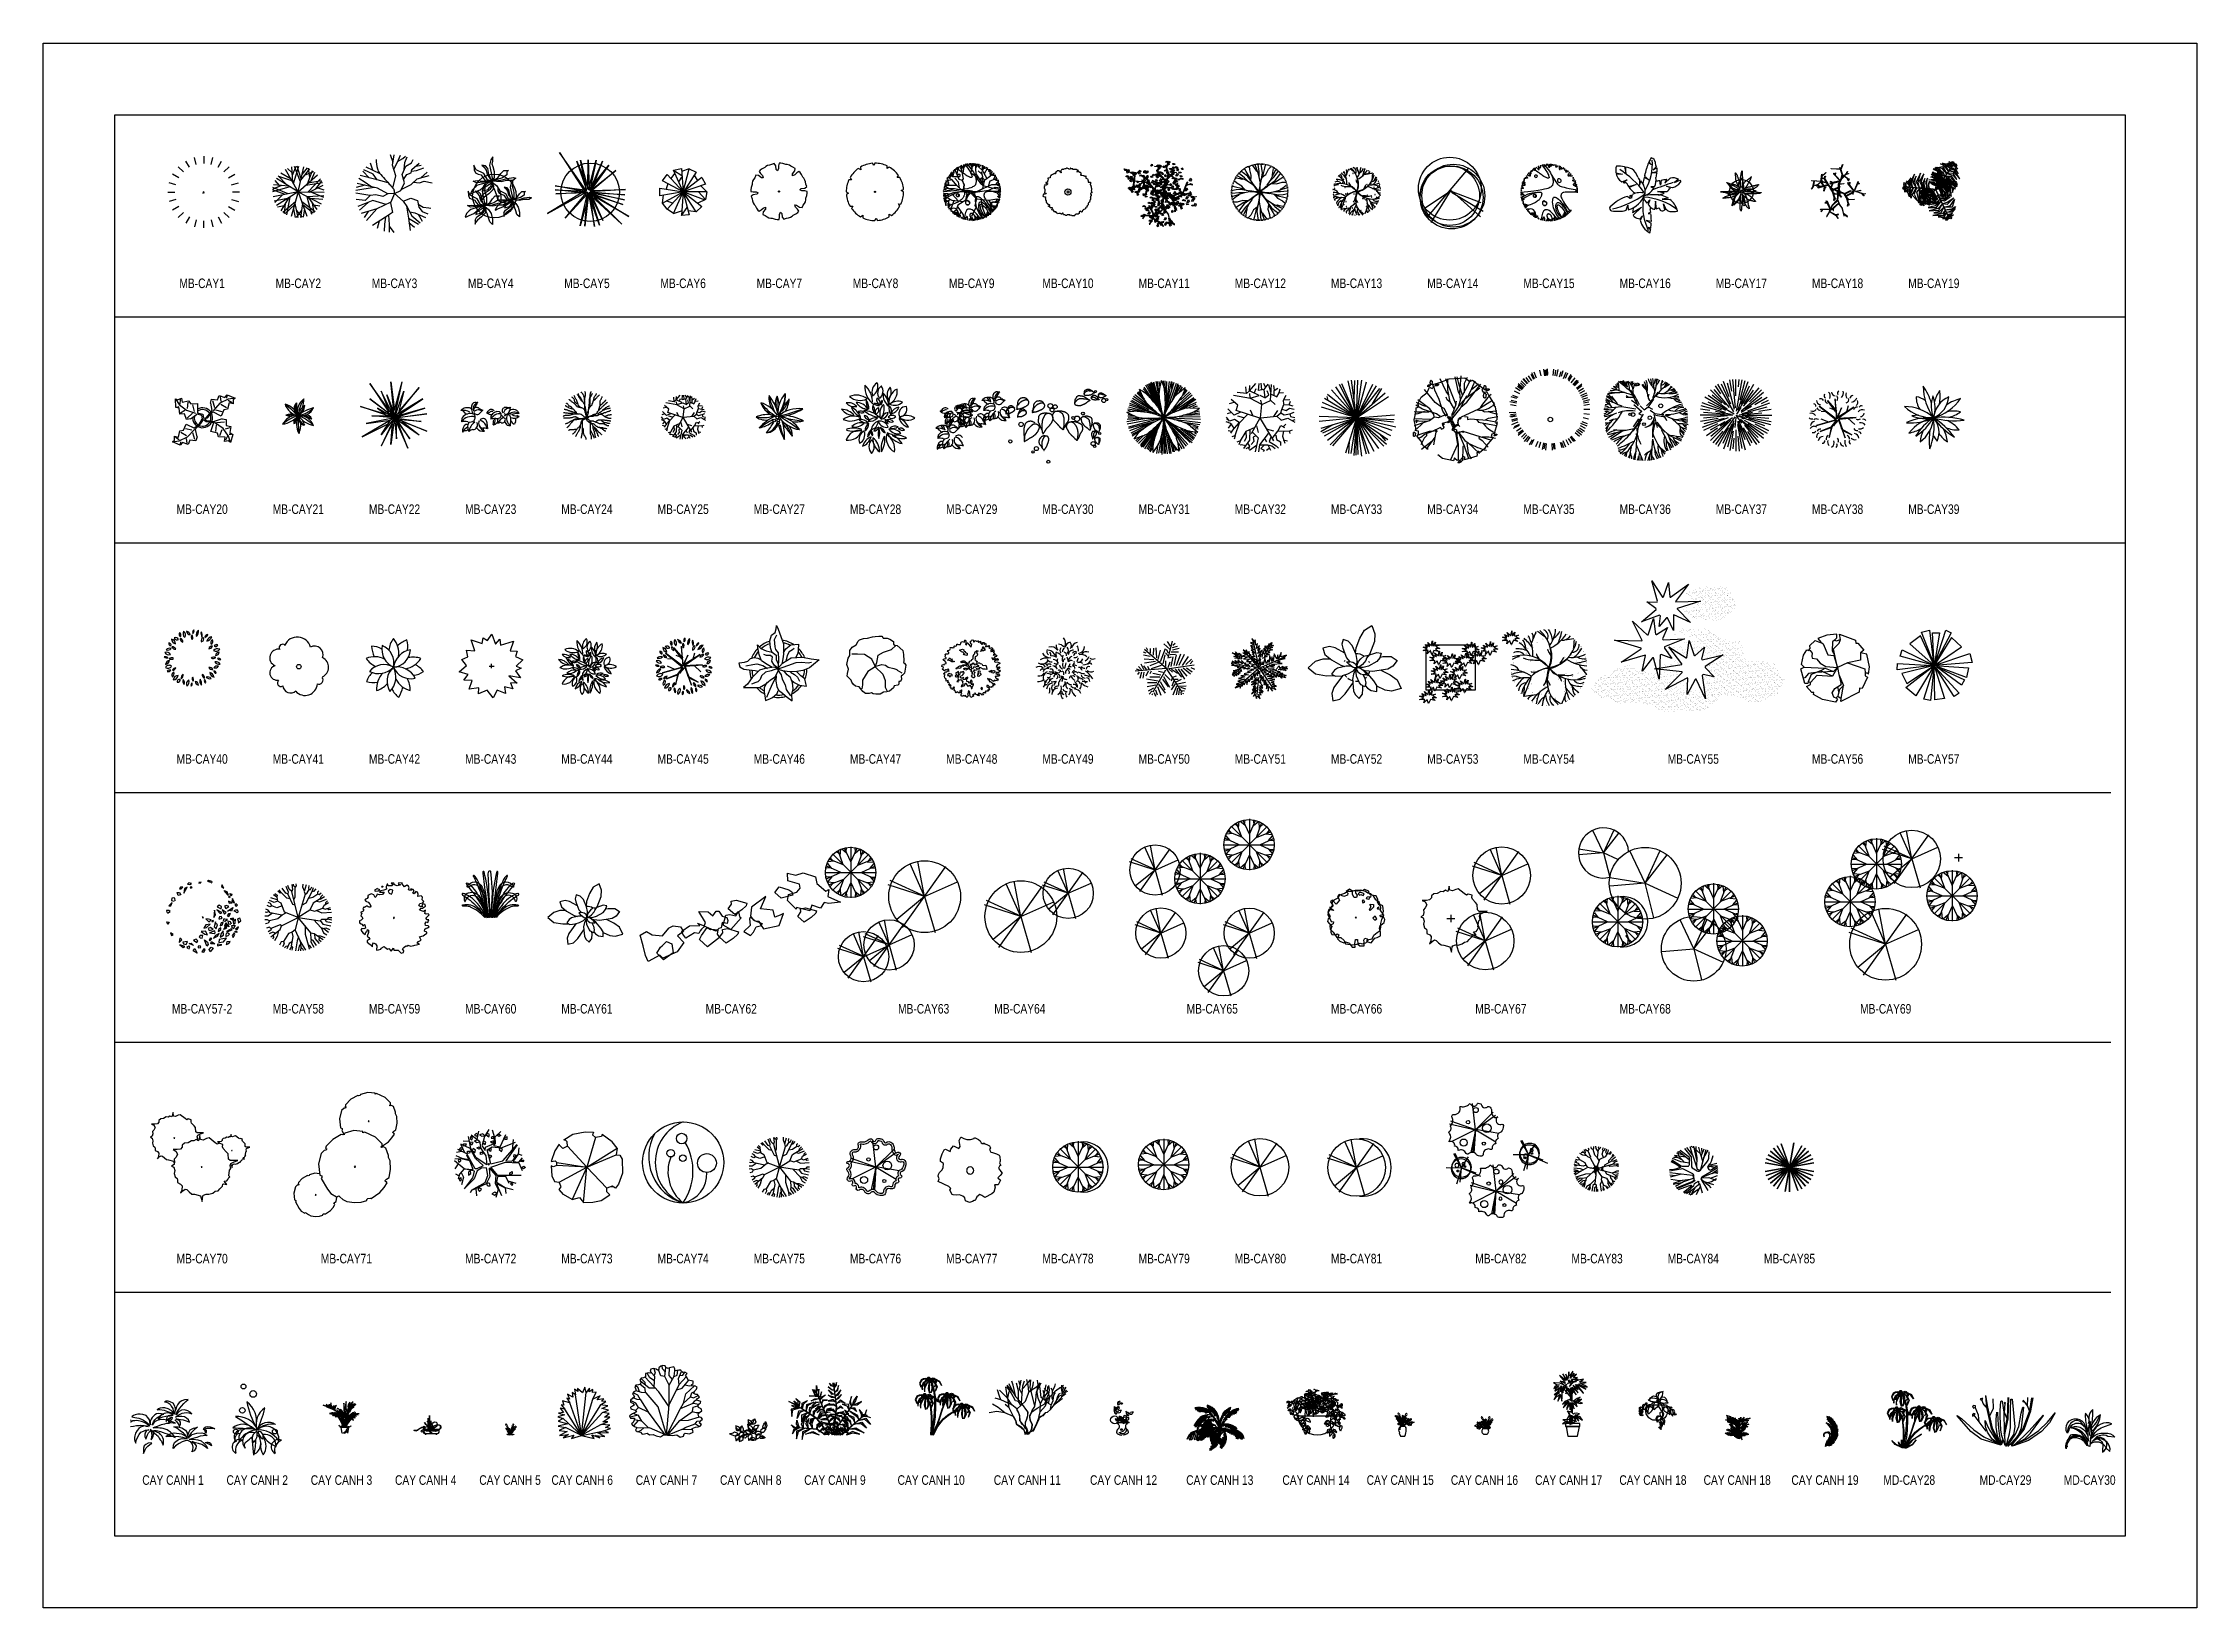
# Model space of a CAD drawing. Header units: millimetres. Extents: x 21129 to 2803301, y -510327 to 166837.
# Drawn here: x 218892 to 308892, y -163163 to -97763 of the extents above; entities that cross this region are included whole.
import ezdxf
from ezdxf.enums import TextEntityAlignment as Align

# ---------------------------------------------------------------- set-up
doc = ezdxf.new("R2010")
doc.units = ezdxf.units.MM
doc.layers.add('....01_TNT_A_DRAWING', color=7, linetype='Continuous')
doc.layers.add('....20_TNT_N_TEXT', color=9, linetype='Continuous')
doc.layers.add('....13_TNT_F_TREE', color=76, linetype='Continuous', transparency=0.5)
doc.styles.add('.TNT_A_TXT_3_NOTE', font='uromans.shx', dxfattribs={"width": 0.8})

msp = doc.modelspace()

# ---------------------------------------------------------------- texts
at = {"layer": '....20_TNT_N_TEXT', "style": '.TNT_A_TXT_3_NOTE', "width": 0.8}
for s, p in [('MB-CAY1', (225537.6, -108002.9)), ('MB-CAY2', (229557.6, -108002.9)), ('MB-CAY3', (233577.6, -108002.9)), ('MB-CAY4', (237597.6, -108002.9)), ('MB-CAY5', (241617.6, -108002.9)), ('MB-CAY6', (245637.6, -108002.9)), ('MB-CAY7', (249657.6, -108002.9)), ('MB-CAY8', (253677.6, -108002.9)), ('MB-CAY9', (257697.6, -108002.9)), ('MB-CAY10', (261717.6, -108002.9)), ('MB-CAY11', (265737.6, -108002.9)), ('MB-CAY12', (269757.6, -108002.9)), ('MB-CAY13', (273777.6, -108002.9)), ('MB-CAY14', (277797.6, -108002.9)), ('MB-CAY15', (281817.6, -108002.9)), ('MB-CAY16', (285837.6, -108002.9)), ('MB-CAY17', (289857.6, -108002.9)), ('MB-CAY18', (293877.6, -108002.9)), ('MB-CAY19', (297897.6, -108002.9)), ('MB-CAY20', (225537.6, -117442.9)), ('MB-CAY21', (229557.6, -117442.9)), ('MB-CAY22', (233577.6, -117442.9)), ('MB-CAY23', (237597.6, -117442.9)), ('MB-CAY24', (241617.6, -117442.9)), ('MB-CAY25', (245637.6, -117442.9)), ('MB-CAY27', (249657.6, -117442.9)), ('MB-CAY28', (253677.6, -117442.9)), ('MB-CAY29', (257697.6, -117442.9)), ('MB-CAY30', (261717.6, -117442.9)), ('MB-CAY31', (265737.6, -117442.9)), ('MB-CAY32', (269757.6, -117442.9)), ('MB-CAY33', (273777.6, -117442.9)), ('MB-CAY34', (277797.6, -117442.9)), ('MB-CAY35', (281817.6, -117442.9)), ('MB-CAY36', (285837.6, -117442.9)), ('MB-CAY37', (289857.6, -117442.9)), ('MB-CAY38', (293877.6, -117442.9)), ('MB-CAY39', (297897.6, -117442.9)), ('MB-CAY40', (225537.6, -127882.6)), ('MB-CAY41', (229557.6, -127882.6)), ('MB-CAY42', (233577.6, -127882.6)), ('MB-CAY43', (237597.6, -127882.6)), ('MB-CAY44', (241617.6, -127882.6)), ('MB-CAY45', (245637.6, -127882.6)), ('MB-CAY46', (249657.6, -127882.6)), ('MB-CAY47', (253677.6, -127882.6)), ('MB-CAY48', (257697.6, -127882.6)), ('MB-CAY49', (261717.6, -127882.6)), ('MB-CAY50', (265737.6, -127882.6)), ('MB-CAY51', (269757.6, -127882.6)), ('MB-CAY52', (273777.6, -127882.6)), ('MB-CAY53', (277797.6, -127882.6)), ('MB-CAY54', (281817.6, -127882.6)), ('MB-CAY55', (287847.6, -127882.6)), ('MB-CAY56', (293877.6, -127882.6)), ('MB-CAY57', (297897.6, -127882.6)), ('MB-CAY57-2', (225537.6, -138322.9)), ('MB-CAY58', (229557.6, -138322.9)), ('MB-CAY59', (233577.6, -138322.9)), ('MB-CAY60', (237597.6, -138322.9)), ('MB-CAY61', (241617.6, -138322.9)), ('MB-CAY62', (247647.6, -138322.9)), ('MB-CAY63', (255687.6, -138322.9)), ('MB-CAY64', (259707.6, -138322.9)), ('MB-CAY65', (267747.6, -138322.9)), ('MB-CAY66', (273777.6, -138322.9)), ('MB-CAY67', (279807.6, -138322.9)), ('MB-CAY68', (285837.6, -138322.9)), ('MB-CAY69', (295887.6, -138322.9)), ('MB-CAY70', (225537.6, -148762.9)), ('MB-CAY71', (231567.6, -148762.9)), ('MB-CAY72', (237597.6, -148762.9)), ('MB-CAY73', (241617.6, -148762.9)), ('MB-CAY74', (245637.6, -148762.9)), ('MB-CAY75', (249657.6, -148762.9)), ('MB-CAY76', (253677.6, -148762.9)), ('MB-CAY77', (257697.6, -148762.9)), ('MB-CAY78', (261717.6, -148762.9)), ('MB-CAY79', (265737.6, -148762.9)), ('MB-CAY80', (269757.6, -148762.9)), ('MB-CAY81', (273777.6, -148762.9)), ('MB-CAY82', (279807.6, -148762.9)), ('MB-CAY83', (283827.6, -148762.9)), ('MB-CAY84', (287847.6, -148762.9)), ('MB-CAY85', (291867.6, -148762.9)), ('CAY CANH 1', (224321.6, -158018.4)), ('CAY CANH 2', (227841.6, -158018.4)), ('CAY CANH 3', (231361.6, -158018.4)), ('CAY CANH 4', (234881.6, -158018.4)), ('CAY CANH 5', (238404.4, -158018.4)), ('CAY CANH 6', (241421.6, -158018.4)), ('CAY CANH 7', (244941.6, -158018.4)), ('CAY CANH 8', (248461.6, -158018.4)), ('CAY CANH 9', (251981.6, -158018.4)), ('CAY CANH 10', (256001.6, -158018.4)), ('CAY CANH 11', (260021.6, -158018.4)), ('CAY CANH 12', (264041.6, -158018.4)), ('CAY CANH 13', (268061.6, -158018.4)), ('CAY CANH 14', (272081.6, -158018.4)), ('CAY CANH 15', (275601.6, -158018.4)), ('CAY CANH 16', (279121.6, -158018.4)), ('CAY CANH 17', (282641.6, -158018.4)), ('CAY CANH 18', (286161.6, -158018.4)), ('CAY CANH 18', (289681.6, -158018.4)), ('CAY CANH 19', (293351.9, -158018.4)), ('MD-CAY28', (296871.9, -158018.4)), ('MD-CAY29', (300891.9, -158018.4)), ('MD-CAY30', (304411.9, -158018.4))]:
    msp.add_text(s, height=400, dxfattribs=at).set_placement(p, align=Align.CENTER)

# ---------------------------------------------------------------- blocks, each defined once
blk = doc.blocks.new('.TNT_KHUNG LAYOUT_2')
at = {"color": 250}
blk.add_lwpolyline([(0, 327), (450, 327), (450, 0), (0, 0)], close=True, dxfattribs=at)
at = {"color": 14}
blk.add_lwpolyline([(15, 312), (435, 312), (435, 15), (15, 15)], close=True, dxfattribs=at)
blk = doc.blocks.new('mb-cay6')
for p, q in [((-133, 302), (-25, 328)), ((0, 0), (-133, 302)), ((-133, 302), (-18, 227)), ((-25, 328), (0, 0)), ((83, 320), (-22, 284)), ((0, 0), (83, 320)), ((83, 320), (180, 274)), ((-324, -54), (-324, 54)), ((-324, 54), (0, 0)), ((0, 0), (-324, -54)), ((-288, 155), (-223, 241)), ((0, 0), (-288, 155)), ((-288, -158), (0, 0)), ((-212, 115), (-238, 40)), ((-223, 241), (0, 0)), ((0, 0), (-223, -241)), ((-169, 184), (-112, 259)), ((-133, -302), (0, 0)), ((-61, 140), (-18, 205)), ((0, 0), (-25, -328)), ((180, 274), (0, -7)), ((259, 202), (0, 0)), ((313, 108), (0, 0)), ((0, 0), (259, -202)), ((306, -115), (0, 0)), ((331, 0), (0, 0)), ((0, 0), (83, -320)), ((180, -277), (0, 0)), ((205, 158), (155, 238)), ((313, -108), (212, 0)), ((331, 0), (248, 86)), ((259, 202), (313, 108)), ((331, 0), (313, -108)), ((-288, -158), (-274, -43)), ((-223, -241), (-288, -158)), ((-148, -158), (-234, -126)), ((-133, -302), (-223, -241)), ((-133, -302), (-22, -263)), ((-25, -328), (58, -216)), ((180, -277), (68, -266)), ((259, -202), (180, -277)), ((313, -108), (205, -158)), ((83, -320), (-25, -328))]:
    blk.add_line(p, q)
blk = doc.blocks.new('mb-cay5')
for p, q in [((-255, 365), (-22, 8)), ((-4, 6), (-255, 365)), ((-93, 284), (14, 20)), ((-2, 16), (-93, 284)), ((-59, 294), (8, 28)), ((-6, 24), (-59, 294)), ((8, 28), (12, 298)), ((12, 298), (22, 22)), ((14, 20), (85, 296)), ((22, 22), (203, 247)), ((85, 296), (26, 12)), ((26, 12), (144, 286)), ((203, 247), (32, 12)), ((144, 286), (39, 14)), ((-22, 8), (-367, -201)), ((-367, -201), (0, 0)), ((-296, 57), (-2, 16)), ((-6, 2), (-296, 57)), ((-296, 20), (-4, 6)), ((6, -12), (-296, 20)), ((-288, -18), (-6, 2)), ((0, 0), (324, -300)), ((357, 22), (30, 2)), ((30, 2), (349, -75)), ((32, 12), (268, 199)), ((268, 199), (34, 0)), ((34, 0), (351, -26)), ((39, 14), (357, 22)), ((-4, -8), (-288, -18)), ((-203, -245), (-4, -8)), ((6, -18), (-203, -245)), ((28, -2), (-63, -316)), ((-63, -316), (6, -12)), ((-20, -318), (6, -18)), ((16, -18), (-20, -318)), ((389, -229), (14, -12)), ((16, -16), (71, -322)), ((334, -117), (16, -16)), ((116, -308), (16, -18)), ((24, -2), (389, -229)), ((324, -300), (24, -2)), ((26, -14), (116, -308)), ((148, -265), (26, -14)), ((71, -322), (28, -2)), ((28, -8), (334, -117)), ((349, -75), (28, -8)), ((34, -10), (148, -265)), ((351, -26), (34, -10))]:
    blk.add_line(p, q)
blk.add_circle((30, -3), 271)
blk = doc.blocks.new('mb-cay4')
for p, q in [((-353, 557), (-347, 457)), ((-303, 461), (-353, 557)), ((-347, 457), (-318, 398)), ((-143, 382), (-303, 461)), ((-111, 542), (-189, 554)), ((-189, 554), (-146, 520)), ((-146, 520), (-96, 448)), ((-61, 489), (-111, 542)), ((-41, 358), (-61, 489)), ((0, 670), (-26, 554)), ((-26, 554), (6, 398)), ((41, 732), (0, 670)), ((32, 573), (41, 639)), ((50, 520), (32, 573)), ((41, 639), (41, 732)), ((79, 414), (50, 520)), ((-427, -75), (-471, 12)), ((-471, 12), (-466, -77)), ((-389, 34), (-420, -45)), ((-325, 98), (-389, 34)), ((-367, 223), (-280, 233)), ((-297, 186), (-367, 223)), ((-332, -5), (-224, 39)), ((-294, 129), (-325, 98)), ((-254, -2), (-324, 10)), ((-324, 10), (-285, -21)), ((-318, 398), (-259, 370)), ((-157, 198), (-297, 186)), ((-199, 161), (-294, 129)), ((-280, 233), (-160, 223)), ((-259, 370), (-198, 351)), ((-224, 39), (-175, 80)), ((23, 224), (-199, 161)), ((-198, 351), (-163, 295)), ((-152, 73), (-178, 14)), ((-178, 14), (-137, 27)), ((-154, 114), (-177, 10)), ((-177, 10), (-149, -131)), ((-175, 80), (-67, 176)), ((-163, 295), (-119, 236)), ((-160, 223), (23, 224)), ((23, 224), (-157, 198)), ((-117, 170), (-154, 114)), ((-47, 136), (-152, 73)), ((-152, -42), (-64, 14)), ((-70, 248), (-143, 382)), ((-137, 27), (-55, 48)), ((-125, 26), (-117, 85)), ((-109, -21), (-125, 26)), ((-119, 236), (23, 224)), ((-117, 85), (-117, 170)), ((-96, 448), (-76, 358)), ((-76, 358), (23, 224)), ((23, 224), (-70, 248)), ((-67, 176), (23, 224)), ((-64, 14), (-6, 55)), ((-55, 48), (-23, 86)), ((0, 170), (-47, 136)), ((23, 224), (-41, 358)), ((41, 42), (-41, -42)), ((-23, 86), (9, 126)), ((-6, 55), (41, 123)), ((23, 224), (0, 170)), ((6, 398), (29, 286)), ((9, 126), (23, 224)), ((23, 224), (79, 289)), ((23, 224), (150, 288)), ((245, 288), (23, 224)), ((29, 286), (23, 224)), ((23, 224), (213, 239)), ((219, 208), (23, 224)), ((23, 224), (55, 114)), ((32, 201), (118, 129)), ((41, 123), (32, 201)), ((55, 114), (41, 42)), ((87, 34), (55, 98)), ((79, 289), (79, 414)), ((118, -61), (87, 34)), ((118, 129), (182, 34)), ((147, 96), (152, 16)), ((187, 19), (147, 96)), ((150, 288), (213, 383)), ((152, 16), (175, -31)), ((182, 34), (213, -92)), ((315, -44), (187, 19)), ((213, 383), (277, 446)), ((213, 239), (341, 279)), ((332, 233), (219, 208)), ((340, 351), (245, 288)), ((277, 446), (372, 446)), ((341, 84), (278, 94)), ((278, 94), (313, 66)), ((313, 66), (352, 9)), ((460, 233), (332, 233)), ((372, 446), (340, 414)), ((340, 414), (340, 351)), ((341, 279), (478, 298)), ((380, 41), (341, 84)), ((352, 9), (369, -64)), ((397, -64), (380, 41)), ((429, 186), (408, 94)), ((408, 94), (434, -31)), ((462, 236), (429, 186)), ((455, 109), (462, 161)), ((469, 66), (455, 109)), ((527, 283), (460, 233)), ((462, 161), (462, 236)), ((492, -19), (469, 66)), ((478, 298), (527, 283)), ((600, -43), (651, 7)), ((651, 7), (727, 7)), ((727, 7), (701, -18)), ((-447, -401), (-504, -458)), ((-484, -288), (-406, -280)), ((-421, -322), (-484, -288)), ((-466, -77), (-440, -131)), ((-418, -373), (-447, -401)), ((-440, -131), (-387, -156)), ((-282, -145), (-427, -75)), ((-295, -311), (-421, -322)), ((-420, -45), (-393, -36)), ((-333, -344), (-418, -373)), ((-406, -280), (-298, -288)), ((-393, -36), (-332, -5)), ((-387, -156), (-332, -173)), ((-356, -454), (-311, -418)), ((-133, -287), (-333, -344)), ((-332, -173), (-301, -224)), ((-290, -423), (-314, -477)), ((-311, -418), (-214, -330)), ((-301, -224), (-261, -277)), ((-298, -288), (-133, -287)), ((-133, -287), (-295, -311)), ((-196, -367), (-290, -423)), ((-285, -21), (-240, -86)), ((-217, -266), (-282, -145)), ((-277, -465), (-204, -446)), ((-261, -277), (-133, -287)), ((-209, -49), (-254, -2)), ((-240, -86), (-222, -167)), ((-222, -167), (-133, -287)), ((-133, -287), (-217, -266)), ((-214, -330), (-133, -287)), ((-212, -477), (-159, -440)), ((-191, -167), (-209, -49)), ((-204, -446), (-175, -412)), ((-154, -336), (-196, -367)), ((-192, -114), (-152, -42)), ((-192, -114), (-192, -212)), ((-192, -212), (-178, -164)), ((-133, -287), (-191, -167)), ((-137, -114), (-178, -164)), ((-175, -412), (-146, -375)), ((-159, -440), (-117, -378)), ((-133, -287), (-154, -336)), ((-149, -131), (-128, -232)), ((-146, -375), (-133, -287)), ((-41, -42), (-137, -114)), ((-133, -287), (-83, -229)), ((67, -230), (-133, -287)), ((-133, -287), (-19, -230)), ((-128, -232), (-133, -287)), ((-133, -287), (38, -274)), ((43, -302), (-133, -287)), ((-133, -287), (-104, -387)), ((-125, -308), (-47, -373)), ((-117, -378), (-125, -308)), ((-104, -387), (-117, -451)), ((-83, -117), (-109, -21)), ((-76, -458), (-104, -401)), ((-83, -229), (-83, -117)), ((-47, -373), (10, -458)), ((-19, -230), (38, -145)), ((38, -145), (95, -88)), ((38, -274), (153, -238)), ((145, -280), (43, -302)), ((152, -173), (67, -230)), ((118, -322), (94, -386)), ((94, -386), (115, -378)), ((95, -88), (181, -88)), ((115, -378), (164, -353)), ((150, -156), (118, -61)), ((169, -272), (118, -322)), ((136, -171), (205, -164)), ((191, -201), (136, -171)), ((261, -280), (145, -280)), ((213, -219), (150, -156)), ((181, -88), (152, -116)), ((152, -116), (152, -173)), ((153, -238), (276, -221)), ((164, -353), (250, -318)), ((194, -246), (169, -272)), ((175, -31), (222, -54)), ((303, -191), (191, -201)), ((270, -221), (194, -246)), ((205, -164), (301, -171)), ((213, -92), (213, -219)), ((222, -54), (271, -69)), ((250, -318), (289, -286)), ((321, -235), (261, -280)), ((448, -170), (270, -221)), ((271, -69), (299, -114)), ((275, -441), (308, -383)), ((275, -441), (275, -519)), ((276, -221), (321, -235)), ((308, -291), (287, -338)), ((287, -338), (320, -328)), ((320, -441), (287, -481)), ((289, -286), (376, -209)), ((299, -114), (334, -161)), ((301, -171), (448, -170)), ((448, -170), (303, -191)), ((392, -241), (308, -291)), ((308, -383), (378, -338)), ((373, -151), (315, -44)), ((320, -328), (385, -311)), ((397, -383), (320, -441)), ((334, -161), (448, -170)), ((369, -64), (448, -170)), ((448, -170), (373, -151)), ((376, -209), (448, -170)), ((378, -338), (425, -306)), ((385, -311), (411, -281)), ((429, -214), (392, -241)), ((448, -170), (397, -64)), ((462, -316), (397, -383)), ((411, -281), (436, -249)), ((425, -306), (462, -251)), ((448, -170), (429, -214)), ((434, -31), (453, -121)), ((436, -249), (448, -170)), ((448, -170), (492, -119)), ((448, -170), (549, -120)), ((625, -120), (448, -170)), ((453, -121), (448, -170)), ((448, -170), (599, -159)), ((448, -170), (474, -259)), ((604, -184), (448, -170)), ((455, -189), (524, -246)), ((462, -251), (455, -189)), ((474, -259), (462, -316)), ((499, -322), (473, -272)), ((492, -119), (492, -19)), ((524, -398), (499, -322)), ((524, -246), (575, -322)), ((549, -474), (524, -398)), ((549, -120), (600, -43)), ((575, -322), (600, -424)), ((599, -159), (702, -126)), ((600, -424), (600, -525)), ((695, -164), (604, -184)), ((701, -69), (625, -120)), ((798, -164), (695, -164)), ((701, -18), (701, -69)), ((702, -126), (812, -111)), ((851, -124), (798, -164)), ((812, -111), (851, -124)), ((-504, -458), (-531, -530)), ((-531, -530), (-508, -522)), ((-508, -522), (-453, -493)), ((-453, -493), (-356, -454)), ((-327, -592), (-290, -527)), ((-327, -592), (-327, -680)), ((-327, -680), (-314, -637)), ((-314, -477), (-277, -465)), ((-277, -592), (-314, -637)), ((-290, -527), (-212, -477)), ((-191, -527), (-277, -592)), ((-117, -451), (-191, -527)), ((-47, -544), (-76, -458)), ((-19, -629), (-47, -544)), ((38, -686), (-19, -629)), ((10, -458), (38, -572)), ((38, -572), (38, -686)), ((275, -519), (287, -481)), ((600, -525), (549, -474))]:
    blk.add_line(p, q)
blk.add_circle((78, -89), 456)
blk = doc.blocks.new('mb-cay37')
for p, q in [((-199, 121), (-465, 308)), ((-221, 181), (-429, 389)), ((-274, 202), (-408, 314)), ((-164, 141), (-378, 396)), ((-285, 334), (-362, 445)), ((-104, 84), (-326, 468)), ((-147, 189), (-277, 467)), ((-168, 290), (-247, 505)), ((-97, 116), (-195, 481)), ((-135, 372), (-162, 528)), ((-84, 137), (-119, 533)), ((-76, 307), (-76, 535)), ((-66, 92), (11, 528)), ((-50, 106), (95, 505)), ((-41, 431), (-32, 533)), ((-34, 107), (174, 468)), ((-18, 250), (54, 518)), ((-4, 189), (115, 444)), ((-1, 98), (307, 357)), ((31, 163), (246, 418)), ((37, 196), (168, 384)), ((112, 222), (278, 389)), ((-119, 35), (-576, 35)), ((-440, 100), (-568, 122)), ((-222, 74), (-558, 165)), ((-279, 109), (-545, 206)), ((-192, 25), (-527, -4)), ((-237, 49), (-526, 75)), ((-102, 51), (-509, 285)), ((-215, 100), (-465, 217)), ((-144, 47), (-362, 86)), ((-91, 13), (-362, -374)), ((-124, 1), (-294, -118)), ((-78, 4), (-90, -135)), ((-76, 35), (320, -109)), ((-76, 35), (1, -74)), ((-65, 50), (-2, 141)), ((-40, 29), (417, -52)), ((-29, 43), (156, 76)), ((-3, 77), (143, 162)), ((0, 0), (29, -14)), ((8, 35), (424, 35)), ((10, 58), (358, 151)), ((46, 120), (284, 287)), ((52, 24), (380, -5)), ((75, 48), (286, 67)), ((91, 96), (394, 206)), ((186, 186), (357, 285)), ((243, 91), (417, 122)), ((278, 200), (378, 247)), ((-323, -8), (-568, -52)), ((-182, -3), (-545, -136)), ((-331, -84), (-529, -176)), ((-239, -9), (-525, -85)), ((-335, -147), (-485, -252)), ((-232, -55), (-435, -172)), ((-145, -34), (-429, -318)), ((-186, -58), (-426, -259)), ((-260, -185), (-397, -348)), ((-178, -142), (-326, -398)), ((-133, -89), (-260, -359)), ((-104, -43), (-247, -435)), ((-107, -80), (-194, -409)), ((-115, -188), (-162, -457)), ((-104, -286), (-117, -434)), ((-76, -167), (-76, -465)), ((-54, -45), (54, -448)), ((-52, -96), (6, -428)), ((-50, -254), (-32, -463)), ((-40, -42), (121, -386)), ((-30, -91), (48, -304)), ((-15, -26), (235, -276)), ((-12, -18), (307, -286)), ((25, -138), (146, -348)), ((41, -32), (357, -215)), ((42, -105), (246, -348)), ((83, -191), (211, -374)), ((92, -82), (306, -232)), ((100, -12), (407, -94)), ((185, -86), (378, -176))]:
    blk.add_line(p, q)
blk = doc.blocks.new('mb-cay36')
for p, q in [((-625, 228), (-997, 195)), ((-893, 285), (-976, 270)), ((-332, 178), (-625, 228)), ((-420, 366), (-303, 282)), ((-374, 279), (-207, 132)), ((-177, 78), (-286, -90)), ((-207, 132), (-269, 82)), ((-269, 82), (-198, 53)), ((-244, 249), (-160, 166)), ((-160, 166), (-77, 228)), ((-77, 228), (15, 182)), ((-35, 157), (82, 74)), ((45, 74), (116, -203)), ((-277, -22), (-385, -189))]:
    blk.add_line(p, q)
for centre, radius in [((-451, 71), 25.9), ((-393, 67), 39.7), ((-38, 0), 38.2), ((188, 249), 40.9), ((-162, -133), 28.1)]:
    blk.add_circle(centre, radius)
for centre, radius, start, end in [((-1115, 4), 488, 46.5985, 68.8181), ((-991, 343), 165, 23.655, 67.4908), ((-881, 1000), 492, 265.9344, 287.1648), ((-708, 2278), 1748, 263.8791, 273.9752), ((-840, 831), 258, 263.5861, 288.792), ((-352, 711), 550, 207.7678, 228.3752), ((-4424, -10929), 12086, 70.6097, 72.7355), ((-843, 509), 144, 26.0746, 74.9456), ((-188, 2953), 2371, 255.2439, 257.9296), ((-925, 563), 218, 21.3675, 37.6845), ((-1134, 495), 467, 7.8655, 28.7628), ((-827, 677), 137, 346.8302, 25.597), ((-4363, -3843), 5885, 48.3634, 51.3998), ((-799, 629), 193, 20.1552, 45.1344), ((-2955, -159), 2507, 19.4903, 21.5984), ((-456, 793), 149, 188.3903, 250.1537), ((-2508, -686), 2408, 33.3602, 37.4005), ((268, 870), 814, 187.2447, 193.5581), ((-342, 741), 336, 234.6108, 252.2306), ((-694, 614), 231, 352.0454, 38.7432), ((-645, 550), 259, 348.9786, 55.8481), ((-2508, -686), 2408, 22.6353, 32.6385), ((-1637, -353), 1515, 24.3013, 37.8253), ((-476, 709), 64.7, 6.1227, 50.7333), ((-263, 690), 151, 154.2884, 185.1145), ((-454, 785), 100, 294.9572, 332.8317), ((-163, 577), 229, 140.6559, 172.9727), ((-336, 806), 134, 255.5228, 308.6813), ((-204, 615), 145, 129.8119, 155.8529), ((-227, 672), 65.4, 131.2411, 171.568), ((438, 1085), 753, 210.8835, 223.7809), ((-538, 408), 461, 4.8934, 40.2143), ((-574, 568), 460, 3.8964, 23.5318), ((-482, 619), 397, 347.6036, 24.0027), ((-1394, 1612), 1872, 313.2972, 324.8451), ((418, 976), 521, 198.1061, 224.1404), ((26, 440), 102, 151.8663, 241.8308), ((1093, 916), 1122, 185.2467, 192.7593), ((5804, 1534), 5833, 187.046, 190.0819), ((-804, 793), 907, 335.8013, 1.3584), ((-228, 835), 304, 329.1025, 356.2944), ((1513, -697), 1834, 129.6038, 141.4817), ((272, 992), 573, 251.0596, 300.0672), ((-65, 863), 243, 312.0678, 343.9533), ((204, 789), 81, 167.3781, 222.6409), ((240, 1036), 532, 259.2344, 299.852), ((766, 601), 580, 161.4829, 182.8961), ((-174, 1009), 478, 319.7214, 330.2869), ((165, 818), 144, 280.5021, 331.1076), ((-964, 2790), 2478, 298.9976, 302.5082), ((35, 885), 436, 301.3823, 329.8608), ((682, 491), 443, 146.4159, 158.5582), ((377, 716), 133, 260.0638, 312.0448), ((379, 1104), 600, 267.601, 285.3731), ((42, 1208), 683, 299.2405, 304.9569), ((422, 699), 121, 251.9028, 301.7503), ((448, 1531), 992, 269.1825, 274.9109), ((489, 609), 173, 252.6934, 296.7097), ((-723, 3946), 3779, 265.8268, 268.9251), ((-1028, 194), 117, 285.7186, 324.8597), ((-1190, 592), 582, 289.7511, 320.2663), ((74496, -314807), 323749, 103.45014, 103.48332), ((-960, -29), 163, 56.2558, 97.3316), ((-980, 115), 131, 44.5348, 88.8039), ((-445, -678), 824, 110.6859, 130.1197), ((-78, 1910), 1748, 239.733, 251.7849), ((-1219, -98), 503, 38.6102, 58.9827), ((-977, 246), 115, 6.0939, 80.2341), ((-2183, 1032), 1811, 312.685, 329.8918), ((-1032, 192), 258, 29.7871, 70.6936), ((-445, -678), 824, 83.2983, 108.3037), ((-453, -361), 786, 83.8916, 96.1084), ((-175, 24), 224, 277.9061, 354.5671), ((1513, -697), 1834, 143.8008, 150.6184), ((287, 988), 923, 256.4065, 268.0436), ((221, 525), 490, 253.0265, 291.4386), ((853, -693), 999, 102.368, 129.8879), ((193, -87), 122, 10.4921, 76.9263), ((287, 988), 923, 270.2118, 298.7445), ((721, 817), 884, 241.5522, 271.9068), ((3157, 13395), 13271, 257.7687, 258.8385), ((491, 551), 410, 249.8186, 302.1374), ((379, 1024), 813, 273.2607, 289.3729), ((603, 507), 183, 215.6814, 275.8365), ((642, -3), 217, 82.1117, 138.4765), ((459, 620), 224, 275.7693, 299.7407), ((434, 868), 905, 273.4483, 290.6867), ((469, 728), 384, 276.437, 288.6357), ((706, 255), 191, 227.0441, 283.7594), ((849, -102), 264, 114.8011, 138.447), ((715, 178), 88.8, 243.9346, 292.4513), ((-940, 94), 200, 260.9262, 292.3088), ((-1042, -22), 153, 299.4863, 327.0777), ((743, -1412), 2077, 138.3521, 145.2604), ((-1215, -86), 319, 324.5833, 348.8704), ((-412, -1358), 1150, 106.49, 116.8837), ((939, -7367), 7253, 100.3574, 104.8964), ((-1721, 1122), 1736, 298.3006, 304.4452), ((-744, -270), 245, 84.6013, 126.1694), ((1527, -3846), 4157, 120.9762, 125.104), ((-410, -1301), 935, 98.5995, 117.4075), ((-568, 5803), 6060, 267.8439, 270.3362), ((256, -2261), 2050, 110.1333, 120.7667), ((-1434, 162), 993, 314.1521, 324.9585), ((-2271, 1367), 2497, 308.6091, 316.9345), ((-1888, 309), 1719, 319.9578, 336.1339), ((-32019, 22249), 38823, 324.3864, 324.9845), ((-2271, 1367), 2497, 318.7127, 325.9355), ((-3535, -418), 3221, 351.7796, 1.6042), ((303, -240), 614, 177.7061, 210.3497), ((161, -336), 464, 150.9024, 180.5524), ((-161, 46), 241, 276.1597, 337.2231), ((7713, -1087), 7725, 175.2374, 178.5108), ((1053, -337), 1040, 165.7562, 184.1228), ((835, -391), 815, 158.9816, 179.353), ((1480, 215), 1556, 200.6032, 218.9757), ((913, 443), 969, 213.3314, 251.9981), ((720, 341), 770, 217.8307, 235.0714), ((-2847, -1929), 3481, 21.1009, 28.7814), ((632, -486), 378, 163.4928, 213.1847), ((2110, 263), 1876, 198.3542, 207.8138), ((124, -756), 413, 23.3807, 54.8954), ((91, -2831), 2479, 77.0394, 83.1324), ((-1447, -2265), 2921, 42.6061, 50.1379), ((921, -276), 490, 196.1036, 216.9981), ((643, -265), 182, 223.0657, 265.7022), ((574, -1133), 1006, 79.3372, 92.0254), ((689, -286), 105, 152.0325, 253.182), ((825, -173), 237, 180.1876, 229.673), ((668, 231), 267, 252.9191, 288.5589), ((336, -692), 508, 47.2046, 57.8087), ((948, 446), 718, 241.8701, 252.0016), ((797, 157), 269, 234.0659, 258.9588), ((792, -44), 171, 212.4573, 248.1612), ((681, -306), 144, 68.2552, 94.9541), ((-1400, 1445), 2192, 288.5087, 298.4133), ((-676, -412), 256, 265.4258, 307.5473), ((-692, -760), 52.8, 31.9124, 87.1254), ((-1190, -44), 882, 307.1557, 325.6483), ((-175, -1562), 913, 110.894, 119.5108), ((-66, -871), 477, 165.7746, 173.0285), ((-268, -925), 240, 143.624, 157.7562), ((660, -922), 1130, 164.3243, 175.9605), ((-868, -915), 458, 6.8761, 25.0242), ((192, -958), 580, 153.1835, 171.1959), ((-11585, -5390), 12256, 21.5025, 23.1956), ((-1296, -514), 1064, 339.4984, 343.7773), ((208, -847), 481, 164.8836, 185.1617), ((-1410, -844), 1187, 357.4927, 2.3994), ((108, -1033), 361, 110.185, 135.7459), ((168, -907), 310, 142.9644, 177.8713), ((-2521, 25), 2607, 339.3289, 345.0686), ((1813, -1022), 1867, 172.2704, 176.0045), ((186, -719), 201, 192.7026, 229.7476), ((835, -391), 815, 184.8618, 213.6896), ((-189, -892), 220, 3.4294, 8.7653), ((361, -692), 296, 174.6114, 213.7244), ((520, -623), 392, 171.7104, 211.9375), ((2413, 1817), 3308, 226.8924, 229.9396), ((1039, -550), 847, 187.9237, 197.7563), ((666, -522), 367, 170.858, 205.9385), ((116, -761), 333, 22.8179, 50.8878), ((795, -105), 485, 227.2477, 241.3658)]:
    blk.add_arc(centre, radius, start, end)
blk = doc.blocks.new('mb-cay23')
for p, q in [((417, 204), (414, 207)), ((-569, -37), (-564, -33))]:
    blk.add_line(p, q)
for centre, radius, start, end in [((-487, 23), 187, 67.0767, 136.9737), ((-582, -177), 331, 63.6086, 97.3267), ((-618, 78), 72.6, 31.6066, 94.9592), ((-400, -233), 259, 72.7447, 144.3759), ((-427, -115), 203, 68.8628, 146.6292), ((-471, 189), 112, 217.3971, 260.5541), ((-486, 117), 106, 346.1879, 47.613), ((-303, 222), 104, 123.1109, 210.1778), ((-211, 177), 159, 113.2428, 181.2667), ((-296, 150), 66.8, 80.6174, 192.0507), ((-303, 192), 130, 92.1359, 115.483), ((-250, 5), 162, 83.1043, 129.804), ((-282, 149), 80.2, 205.353, 323.9034), ((-461, -19), 142, 13.5705, 41.2989), ((1771, -930), 2399, 148.4912, 151.9904), ((-512, 32), 190, 331.126, 354.5492), ((-294, 372), 52.2, 254.2961, 292.5832), ((-314, 88), 131, 49.0213, 77.0693), ((-189, 244), 88.7, 241.5266, 284.2387), ((-94, 395), 248, 237.1937, 252.9539), ((1054, -986), 1673, 136.8572, 139.4447), ((-94, 150), 45.1, 279.1894, 343.8389), ((-64, 155), 54.7, 244.9937, 309.2476), ((11, 217), 148, 228.7495, 275.4624), ((15, 99), 76.3, 39.6121, 149.5426), ((34, 34), 100, 85.4415, 128.7047), ((203, 0), 203, 170.4442, 188.6363), ((187, -124), 207, 81.4322, 153.0633), ((151, -34), 163, 77.5503, 155.3167), ((118, 111), 129, 265.0059, 314.8242), ((353, -203), 222, 112.3812, 157.1983), ((112, 37), 114, 22.2579, 49.9864), ((66, 72), 152, 339.8134, 3.2366), ((211, -25), 65.7, 22.2582, 73.5987), ((303, 149), 66.8, 111.8201, 223.2534), ((417, 50), 162, 114.307, 161.0067), ((315, 156), 80.2, 236.5557, 355.106), ((319, 87), 131, 80.224, 108.2719), ((442, -21), 163, 156.2701, 159.8081), ((364, -45), 114, 100.9778, 128.7062), ((537, -3), 207, 160.152, 231.7832), ((348, 464), 248, 268.3964, 284.1566), ((321, -84), 152, 58.5333, 81.9565), ((346, 286), 88.7, 272.7293, 315.4413), ((498, -81), 199, 60.3668, 128.3907), ((2045, -122), 1673, 168.0599, 170.6474), ((474, 45), 129, 70.2349, 127.9476), ((293, -25), 129, 343.7258, 33.5441), ((890, -2892), 2999, 95.6152, 99.1143), ((490, 140), 150, 244.4839, 314.381), ((573, 297), 265, 241.0159, 274.734), ((443, 22), 163, 39.2598, 62.6069), ((593, 91), 58.1, 209.0139, 272.3665), ((630, 149), 65.3, 201.42, 239.7071), ((-356, -82), 253, 161.7567, 179.9488), ((-554, -456), 378, 78.3883, 98.4424), ((-441, -271), 150, 120.5308, 190.4279), ((-357, -427), 265, 118.301, 150.7809), ((-539, -328), 58.1, 85.0608, 148.4133), ((-540, -181), 90, 270.8513, 314.0083), ((-501, -225), 85, 71.2809, 101.0672), ((-345, -188), 138, 134.9787, 187.8484), ((-313, -194), 169, 184.4197, 213.8818), ((-440, 71), 161, 256.3185, 306.1368), ((-179, -324), 277, 124.2866, 172.5934), ((-364, -363), 117, 95.149, 140.1394), ((-371, -150), 97.1, 268.1982, 31.1655), ((-162, -133), 150, 213.236, 283.1331), ((-153, -115), 100, 149.1937, 267.7441), ((-10, -42), 265, 209.7679, 243.486), ((-280, -247), 202, 26.945, 73.6447), ((-162, -100), 83.5, 24.4581, 135.8914), ((-100, -228), 58.1, 177.7659, 241.1185), ((-402, -2291), 2091, 80.6979, 83.2854), ((10, -145), 111, 185.3673, 228.0793), ((-240, -124), 164, 352.862, 20.9099), ((233, -138), 310, 181.0344, 196.7946), ((91, -319), 302, 87.0757, 107.1299), ((109, -90), 61, 89.3582, 199.2887), ((35, -31), 118, 278.4956, 325.2085), ((34, -109), 43.8, 294.7398, 358.9937), ((22, -130), 36.1, 328.9355, 33.585), ((158, -112), 80, 135.1876, 178.4508), ((277, -74), 135, 169.0246, 198.4867), ((253, -63), 111, 152.6454, 172.4533), ((202, -194), 93.7, 79.7539, 124.7443), ((237, -36), 69.1, 254.099, 17.0662), ((78, -447), 487, 62.4088, 66.4989), ((442, -21), 163, 201.2014, 234.0365), ((418, 36), 203, 249.164, 267.3561), ((710, -135), 302, 165.7955, 185.8497), ((518, -40), 96.3, 188.8201, 254.9253), ((558, -136), 64.5, 129.2299, 177.2136), ((459, -49), 69.1, 327.2015, 35.7996)]:
    blk.add_arc(centre, radius, start, end)
blk = doc.blocks.new('mb-cay21')
for centre, radius, start, end in [((-11, -305), 360, 95.3509, 151.9516), ((-406, 380), 522, 278.611, 320.85), ((262, -799), 887, 107.6158, 131.4255), ((-350, -54), 344, 18.2679, 77.7577), ((83, 412), 383, 199.8532, 255.8716), ((-1036, -793), 1315, 39.2618, 54.5536), ((-155, -183), 260, 72.6029, 113.2685), ((-130, 326), 298, 244.7044, 267.5626), ((-249, -2287), 2343, 85.498, 90.09), ((-623, 273), 660, 323.9758, 339.4862), ((57, 207), 143, 131.9837, 205.4724), ((224, 201), 285, 157.16, 204.0107), ((607, 265), 647, 175.9263, 194.9396), ((357, -131), 395, 154.191, 209.7589), ((323, 122), 344, 127.0526, 193.6397), ((69, 307), 265, 252.5643, 340.5658), ((904, -76), 918, 149.2774, 171.9041), ((-130, 286), 270, 297.6391, 353.4927), ((271, 12), 277, 118.6711, 171.4448), ((1314, -105), 1316, 173.8852, 189.76), ((-495, 542), 695, 315.3527, 335.2401), ((158, 0), 158, 169.0123, 258.5733), ((-267, -705), 795, 43.0584, 70.3682), ((495, -567), 793, 102.8236, 128.4584), ((420, 345), 517, 216.0101, 258.7514), ((-349, -155), 402, 28.0633, 29.2303), ((-89, 616), 575, 279.6289, 313.8517), ((252, 53), 245, 184.8141, 238.0945), ((-11, -305), 360, 23.5569, 85.5927), ((112, -192), 234, 44.3745, 98.3611), ((-406, 380), 522, 342.1417, 1.7778), ((-382, -1631), 1733, 67.585, 73.6645), ((170, -57), 113, 15.6468, 102.6443), ((21, -96), 115, 141.0444, 190.8834), ((-116, -9), 111, 283.0214, 317.1626), ((-349, -155), 402, 334.7196, 5.6674), ((850, 187), 800, 197.5499, 205.3147)]:
    blk.add_arc(centre, radius, start, end)
blk = doc.blocks.new('mb-cay22')
for p, q in [((0, 0), (-516, 714)), ((-516, 714), (-119, 119)), ((0, 0), (-278, 556)), ((-278, 556), (-125, 172)), ((0, 0), (-159, 476)), ((-159, 476), (-11, 108)), ((0, 0), (-79, 754)), ((-79, 754), (0, 159)), ((0, 0), (159, 754)), ((0, 159), (159, 754)), ((0, 0), (516, 635)), ((0, 0), (198, 556)), ((516, 635), (88, 141)), ((198, 556), (88, 141)), ((0, 0), (-714, 238)), ((-714, 238), (-198, 79)), ((0, 0), (-675, -397)), ((0, 0), (-595, -119)), ((0, 0), (-516, 397)), ((-516, 397), (-40, 40)), ((0, 0), (-476, 40)), ((-476, 40), (-119, 40)), ((0, 0), (-357, 198)), ((-357, 198), (-198, 79)), ((0, 0), (-278, -595)), ((0, 0), (-278, -357)), ((0, 0), (-79, -556)), ((0, 0), (595, 397)), ((0, 0), (635, 198)), ((0, 0), (675, 79)), ((0, 0), (278, -635)), ((0, 0), (40, -437)), ((0, 0), (317, -437)), ((0, 0), (675, -278)), ((0, 0), (556, -79)), ((0, 0), (516, -357)), ((595, 397), (79, 79)), ((635, 198), (79, 40)), ((675, 79), (79, 0)), ((-675, -397), (-133, -126)), ((-595, -119), (-86, -51)), ((-278, -357), (-86, -51)), ((-40, -119), (-278, -595)), ((-79, -556), (-40, -119)), ((40, -437), (40, -119)), ((317, -437), (79, -79)), ((278, -635), (79, -119)), ((556, -79), (119, -40)), ((675, -278), (159, -79)), ((159, -79), (516, -357)), ((-278, -595), (-278, -595))]:
    blk.add_line(p, q)
blk = doc.blocks.new('mb-cay15')
for p, q in [((-339, 449), (-338, 453)), ((-338, 453), (-337, 457)), ((-337, 457), (-335, 461)), ((-335, 461), (-332, 467)), ((-332, 467), (-329, 473)), ((-329, 473), (-323, 481)), ((-319, 473), (-326, 485)), ((-289, 460), (-323, 486)), ((-313, 463), (-319, 473)), ((-318, 486), (-308, 483)), ((-307, 456), (-313, 463)), ((-308, 483), (-301, 480)), ((-303, 452), (-307, 456)), ((-299, 448), (-303, 452)), ((-301, 480), (-297, 479)), ((-296, 493), (-299, 502)), ((-297, 479), (-294, 480)), ((-294, 487), (-296, 493)), ((-293, 482), (-294, 487)), ((-294, 480), (-293, 482)), ((-292, 506), (-289, 490)), ((-289, 490), (-287, 478)), ((-259, 436), (-289, 460)), ((-288, 451), (-289, 449)), ((-287, 455), (-288, 451)), ((-287, 478), (-287, 468)), ((-287, 468), (-286, 461)), ((-286, 461), (-287, 455)), ((-269, 518), (-255, 502)), ((-255, 502), (-244, 489)), ((-244, 489), (-235, 480)), ((-236, 531), (-227, 526)), ((-235, 480), (-229, 474)), ((-229, 474), (-224, 471)), ((-227, 526), (-220, 522)), ((-224, 471), (-220, 469)), ((-220, 522), (-216, 521)), ((-220, 469), (-217, 468)), ((-217, 468), (-215, 468)), ((-216, 521), (-213, 521)), ((-211, 530), (-215, 543)), ((-215, 468), (-213, 468)), ((-213, 534), (-214, 543)), ((-214, 525), (-214, 541)), ((-212, 512), (-214, 525)), ((-212, 527), (-213, 534)), ((-213, 521), (-212, 523)), ((-213, 468), (-211, 469)), ((-212, 523), (-212, 527)), ((-211, 503), (-212, 512)), ((-207, 519), (-211, 530)), ((-210, 496), (-211, 503)), ((-211, 469), (-210, 469)), ((-208, 490), (-210, 496)), ((-210, 469), (-208, 469)), ((-206, 487), (-208, 490)), ((-208, 469), (-207, 470)), ((-203, 511), (-207, 519)), ((-207, 470), (-206, 471)), ((-205, 484), (-206, 487)), ((-206, 471), (-204, 471)), ((-204, 482), (-205, 484)), ((-203, 480), (-204, 482)), ((-204, 472), (-203, 473)), ((-204, 471), (-204, 472)), ((-200, 506), (-203, 511)), ((-202, 479), (-203, 480)), ((-203, 473), (-202, 474)), ((-202, 477), (-202, 479)), ((-202, 476), (-202, 477)), ((-202, 475), (-202, 476)), ((-202, 474), (-202, 475)), ((-197, 502), (-200, 506)), ((-194, 500), (-197, 502)), ((-191, 499), (-194, 500)), ((-189, 499), (-191, 499)), ((-187, 500), (-189, 499)), ((-185, 502), (-187, 500)), ((-183, 506), (-185, 502)), ((-181, 511), (-183, 506)), ((-180, 518), (-181, 511)), ((-179, 528), (-180, 518)), ((-178, 541), (-179, 528)), ((-177, 556), (-178, 541)), ((-148, 562), (-140, 556)), ((-147, 565), (-113, 520)), ((-140, 556), (-134, 551)), ((-134, 551), (-129, 549)), ((-129, 549), (-127, 548)), ((-127, 548), (-125, 550)), ((-124, 561), (-125, 571)), ((-125, 550), (-124, 555)), ((-124, 555), (-124, 561)), ((-113, 520), (-85, 482)), ((-102, 575), (-57, 519)), ((-93, 563), (-94, 576)), ((-91, 552), (-93, 563)), ((-89, 543), (-91, 552)), ((-87, 537), (-89, 543)), ((-85, 533), (-87, 537)), ((-83, 530), (-85, 533)), ((-85, 482), (-63, 449)), ((-80, 529), (-83, 530)), ((-78, 528), (-80, 529)), ((-76, 529), (-78, 528)), ((-73, 531), (-76, 529)), ((-71, 534), (-73, 531)), ((-68, 538), (-71, 534)), ((-65, 545), (-68, 538)), ((-62, 555), (-65, 545)), ((-59, 567), (-62, 555)), ((-55, 582), (-59, 567)), ((-57, 519), (-20, 471)), ((-56, 579), (-49, 571)), ((-49, 571), (-44, 566)), ((-44, 566), (-40, 563)), ((-40, 563), (-37, 562)), ((-37, 562), (-35, 564)), ((-35, 564), (-34, 568)), ((-34, 568), (-33, 575)), ((-33, 575), (-32, 584)), ((-32, 582), (-28, 572)), ((-29, 584), (-23, 563)), ((-28, 572), (-26, 565)), ((-26, 565), (-23, 561)), ((-23, 563), (-18, 547)), ((-23, 561), (-21, 559)), ((-21, 559), (-20, 558)), ((-20, 558), (-18, 559)), ((-20, 471), (9, 430)), ((-18, 559), (-17, 560)), ((-18, 547), (-13, 536)), ((-17, 560), (-15, 560)), ((-15, 560), (-14, 561)), ((-14, 561), (-13, 561)), ((-13, 561), (-12, 561)), ((-13, 536), (-10, 528)), ((-12, 561), (-10, 560)), ((-10, 560), (-9, 560)), ((-10, 528), (-7, 522)), ((-9, 560), (-8, 560)), ((-8, 560), (-6, 560)), ((-7, 522), (-4, 519)), ((-6, 560), (-5, 561)), ((-5, 561), (-3, 562)), ((-4, 519), (-2, 517)), ((-3, 562), (-1, 564)), ((-2, 517), (0, 517)), ((-1, 564), (2, 566)), ((0, 517), (2, 516)), ((2, 566), (5, 568)), ((2, 516), (4, 515)), ((4, 515), (5, 515)), ((5, 568), (9, 571)), ((5, 515), (7, 515)), ((7, 515), (8, 515)), ((8, 515), (10, 515)), ((9, 571), (15, 574)), ((10, 515), (11, 515)), ((11, 515), (12, 515)), ((12, 515), (13, 516)), ((13, 516), (14, 516)), ((14, 516), (15, 517)), ((15, 574), (22, 577)), ((15, 534), (16, 539)), ((15, 530), (15, 534)), ((16, 527), (15, 530)), ((15, 518), (16, 519)), ((15, 517), (15, 518)), ((16, 539), (18, 546)), ((16, 525), (16, 527)), ((16, 523), (16, 525)), ((16, 521), (16, 523)), ((16, 519), (16, 521)), ((18, 546), (20, 556)), ((20, 556), (24, 568)), ((22, 577), (30, 580)), ((24, 568), (30, 582)), ((29, 571), (30, 584)), ((29, 559), (29, 571)), ((29, 551), (29, 559)), ((29, 544), (29, 551)), ((31, 540), (29, 544)), ((32, 536), (31, 540)), ((34, 535), (32, 536)), ((36, 534), (34, 535)), ((39, 534), (36, 534)), ((38, 581), (43, 573)), ((41, 535), (39, 534)), ((45, 538), (41, 535)), ((43, 573), (48, 567)), ((48, 542), (45, 538)), ((48, 567), (51, 563)), ((52, 548), (48, 542)), ((51, 563), (54, 562)), ((57, 556), (52, 548)), ((54, 562), (56, 563)), ((56, 563), (58, 567)), ((63, 567), (57, 556)), ((58, 567), (60, 573)), ((60, 573), (62, 582)), ((70, 581), (63, 567)), ((69, 578), (70, 573)), ((70, 573), (72, 570)), ((72, 570), (74, 569)), ((74, 569), (76, 568)), ((76, 568), (78, 569)), ((78, 569), (80, 569)), ((80, 569), (81, 570)), ((81, 570), (83, 570)), ((83, 570), (84, 569)), ((84, 569), (85, 567)), ((85, 567), (86, 565)), ((86, 565), (86, 562)), ((86, 562), (87, 560)), ((87, 560), (88, 558)), ((88, 558), (89, 557)), ((89, 557), (90, 556)), ((90, 556), (91, 556)), ((91, 556), (93, 558)), ((93, 558), (94, 559)), ((94, 559), (96, 561)), ((96, 561), (97, 563)), ((97, 563), (99, 565)), ((99, 565), (101, 567)), ((101, 567), (103, 567)), ((103, 567), (104, 567)), ((104, 567), (106, 567)), ((106, 567), (108, 566)), ((108, 566), (111, 565)), ((111, 565), (115, 565)), ((115, 565), (119, 565)), ((119, 565), (124, 566)), ((124, 566), (131, 569)), ((131, 569), (135, 560)), ((135, 560), (138, 553)), ((138, 553), (141, 549)), ((141, 549), (143, 547)), ((143, 547), (145, 548)), ((145, 548), (148, 552)), ((145, 527), (146, 534)), ((145, 522), (145, 527)), ((146, 519), (145, 522)), ((146, 534), (147, 542)), ((148, 517), (146, 519)), ((147, 542), (150, 553)), ((148, 552), (151, 558)), ((150, 516), (148, 517)), ((150, 553), (154, 566)), ((152, 515), (150, 516)), ((151, 558), (155, 566)), ((155, 516), (152, 515)), ((158, 517), (155, 516)), ((163, 521), (158, 517)), ((168, 526), (163, 521)), ((175, 533), (168, 526)), ((183, 543), (175, 533)), ((193, 555), (183, 543)), ((214, 525), (212, 509)), ((212, 509), (212, 496)), ((212, 496), (212, 487)), ((212, 487), (212, 481)), ((212, 481), (213, 477)), ((213, 477), (215, 475)), ((217, 547), (214, 525)), ((215, 475), (216, 473)), ((216, 473), (217, 472)), ((217, 472), (219, 471)), ((219, 471), (220, 470)), ((220, 542), (223, 532)), ((220, 470), (222, 469)), ((222, 469), (223, 468)), ((223, 532), (225, 525)), ((223, 468), (224, 467)), ((224, 467), (226, 467)), ((225, 525), (227, 521)), ((226, 467), (227, 467)), ((227, 521), (229, 519)), ((227, 467), (228, 467)), ((228, 467), (229, 467)), ((229, 519), (231, 520)), ((229, 467), (230, 468)), ((230, 468), (231, 468)), ((231, 520), (235, 523)), ((231, 468), (232, 469)), ((232, 469), (233, 471)), ((233, 472), (234, 474)), ((233, 471), (233, 472)), ((234, 474), (235, 476)), ((235, 523), (239, 528)), ((235, 476), (236, 479)), ((236, 479), (237, 482)), ((237, 482), (240, 487)), ((239, 528), (244, 536)), ((240, 487), (244, 493)), ((244, 493), (251, 500)), ((251, 500), (259, 510)), ((253, 482), (254, 486)), ((254, 478), (253, 482)), ((254, 486), (256, 493)), ((255, 476), (254, 478)), ((256, 474), (255, 476)), ((256, 493), (260, 501)), ((259, 473), (256, 474)), ((259, 510), (271, 521)), ((262, 473), (259, 473)), ((260, 501), (265, 511)), ((265, 474), (262, 473)), ((265, 511), (272, 523)), ((270, 476), (265, 474)), ((277, 480), (270, 476)), ((285, 486), (277, 480)), ((295, 494), (285, 486)), ((307, 504), (295, 494)), ((304, 502), (306, 492)), ((306, 492), (307, 484)), ((307, 484), (308, 480)), ((308, 480), (310, 477)), ((310, 477), (312, 478)), ((312, 478), (316, 480)), ((316, 480), (320, 485)), ((320, 485), (327, 492)), ((321, 473), (320, 468)), ((320, 468), (320, 465)), ((320, 465), (322, 464)), ((322, 480), (321, 473)), ((325, 490), (322, 480)), ((322, 464), (323, 463)), ((323, 463), (325, 463)), ((325, 463), (326, 463)), ((326, 463), (327, 463)), ((327, 463), (328, 462)), ((328, 462), (329, 461)), ((329, 461), (330, 460)), ((330, 460), (331, 459)), ((331, 459), (332, 458)), ((332, 458), (333, 457)), ((333, 457), (335, 457)), ((335, 457), (337, 457)), ((337, 457), (340, 457)), ((340, 457), (343, 457)), ((343, 457), (347, 458)), ((347, 458), (352, 457)), ((352, 457), (358, 456)), ((358, 456), (366, 455)), ((366, 455), (374, 452)), ((368, 445), (377, 456)), ((-441, 3), (-593, -14)), ((-581, 40), (-590, 43)), ((-589, 18), (-581, 24)), ((-573, 71), (-586, 73)), ((-575, 38), (-581, 40)), ((-581, 24), (-574, 28)), ((-579, 113), (-566, 104)), ((-577, 111), (-567, 115)), ((-571, 36), (-575, 38)), ((-566, 131), (-574, 135)), ((-574, 28), (-571, 31)), ((-573, 138), (-552, 137)), ((-562, 69), (-573, 71)), ((-572, 135), (-562, 135)), ((-570, 34), (-571, 36)), ((-571, 31), (-570, 34)), ((-567, 115), (-561, 118)), ((-560, 128), (-566, 131)), ((-566, 104), (-556, 97)), ((-562, 135), (-554, 135)), ((-553, 68), (-562, 69)), ((-561, 118), (-557, 121)), ((-556, 126), (-560, 128)), ((-557, 121), (-555, 123)), ((-555, 123), (-556, 126)), ((-556, 97), (-548, 91)), ((-543, 189), (-555, 195)), ((-554, 135), (-550, 136)), ((-541, 184), (-553, 194)), ((-547, 68), (-553, 68)), ((-552, 137), (-535, 137)), ((-551, 184), (-551, 193)), ((-550, 176), (-551, 184)), ((-550, 201), (-540, 203)), ((-549, 170), (-550, 176)), ((-550, 136), (-547, 137)), ((-548, 165), (-549, 170)), ((-546, 161), (-548, 165)), ((-548, 91), (-542, 86)), ((-547, 145), (-546, 146)), ((-547, 144), (-547, 145)), ((-546, 142), (-547, 144)), ((-547, 137), (-546, 139)), ((-542, 69), (-547, 68)), ((-545, 158), (-546, 161)), ((-546, 147), (-545, 148)), ((-546, 146), (-546, 147)), ((-546, 141), (-546, 142)), ((-546, 139), (-546, 141)), ((-544, 156), (-545, 158)), ((-545, 148), (-544, 150)), ((-544, 154), (-544, 156)), ((-543, 152), (-544, 154)), ((-544, 151), (-543, 152)), ((-544, 150), (-544, 151)), ((-536, 219), (-543, 224)), ((-532, 185), (-543, 189)), ((-542, 86), (-538, 82)), ((-539, 70), (-542, 69)), ((-531, 176), (-541, 184)), ((-540, 231), (-529, 221)), ((-540, 203), (-533, 205)), ((-537, 72), (-539, 70)), ((-538, 229), (-532, 229)), ((-538, 82), (-536, 79)), ((-536, 74), (-537, 72)), ((-530, 215), (-536, 219)), ((-536, 79), (-535, 76)), ((-535, 76), (-536, 74)), ((-535, 137), (-523, 138)), ((-533, 205), (-529, 207)), ((-532, 229), (-529, 230)), ((-524, 182), (-532, 185)), ((-523, 171), (-531, 176)), ((-527, 212), (-530, 215)), ((-529, 230), (-527, 231)), ((-529, 221), (-520, 212)), ((-529, 207), (-527, 210)), ((-527, 231), (-526, 233)), ((-527, 210), (-527, 212)), ((-526, 238), (-525, 240)), ((-526, 237), (-526, 238)), ((-526, 235), (-526, 237)), ((-526, 233), (-526, 235)), ((-525, 240), (-524, 240)), ((-524, 240), (-522, 241)), ((-517, 181), (-524, 182)), ((-517, 167), (-523, 171)), ((-523, 138), (-514, 139)), ((-522, 241), (-520, 241)), ((-520, 241), (-517, 241)), ((-520, 212), (-514, 204)), ((-517, 258), (-516, 260)), ((-517, 256), (-517, 258)), ((-516, 254), (-517, 256)), ((-517, 241), (-515, 241)), ((-513, 181), (-517, 181)), ((-512, 165), (-517, 167)), ((-516, 260), (-515, 261)), ((-515, 252), (-516, 254)), ((-515, 261), (-514, 263)), ((-513, 249), (-515, 252)), ((-515, 241), (-513, 241)), ((-514, 263), (-512, 265)), ((-514, 204), (-509, 198)), ((-514, 139), (-508, 140)), ((-512, 247), (-513, 249)), ((-513, 241), (-511, 242)), ((-509, 181), (-513, 181)), ((-512, 265), (-511, 268)), ((-511, 245), (-512, 247)), ((-508, 163), (-512, 165)), ((-511, 268), (-510, 273)), ((-510, 244), (-511, 245)), ((-511, 242), (-510, 242)), ((-510, 285), (-500, 286)), ((-509, 278), (-510, 285)), ((-510, 273), (-509, 278)), ((-510, 242), (-510, 244)), ((-509, 198), (-506, 193)), ((-507, 183), (-509, 181)), ((-505, 163), (-508, 163)), ((-508, 140), (-504, 141)), ((-506, 185), (-507, 183)), ((-506, 193), (-505, 190)), ((-505, 187), (-506, 185)), ((-505, 190), (-505, 187)), ((-503, 162), (-505, 163)), ((-504, 141), (-502, 143)), ((-501, 162), (-503, 162)), ((-502, 143), (-500, 144)), ((-499, 161), (-501, 162)), ((-488, 299), (-500, 307)), ((-500, 286), (-492, 287)), ((-500, 144), (-499, 146)), ((-493, 301), (-499, 307)), ((-498, 161), (-499, 161)), ((-499, 146), (-498, 148)), ((-497, 160), (-498, 161)), ((-498, 148), (-497, 149)), ((-496, 159), (-497, 160)), ((-497, 149), (-496, 151)), ((-496, 158), (-496, 159)), ((-495, 157), (-496, 158)), ((-496, 153), (-495, 155)), ((-496, 152), (-496, 153)), ((-496, 151), (-496, 152)), ((-495, 156), (-495, 157)), ((-495, 155), (-495, 156)), ((-488, 296), (-493, 301)), ((-492, 287), (-488, 288)), ((-479, 293), (-488, 299)), ((-486, 293), (-488, 296)), ((-488, 288), (-485, 290)), ((-485, 290), (-486, 293)), ((-472, 288), (-479, 293)), ((-477, 340), (-469, 327)), ((-466, 286), (-472, 288)), ((-469, 327), (-462, 316)), ((-461, 284), (-466, 286)), ((-462, 360), (-442, 351)), ((-462, 316), (-457, 307)), ((-457, 284), (-461, 284)), ((-457, 362), (-446, 361)), ((-457, 307), (-454, 301)), ((-455, 285), (-457, 284)), ((-453, 287), (-455, 285)), ((-454, 301), (-452, 295)), ((-452, 289), (-453, 287)), ((-452, 295), (-452, 292)), ((-452, 292), (-452, 289)), ((-446, 361), (-439, 361)), ((-437, 375), (-443, 382)), ((-442, 351), (-427, 344)), ((-319, 18), (-441, 3)), ((-439, 361), (-434, 362)), ((-434, 370), (-437, 375)), ((-432, 366), (-434, 370)), ((-434, 362), (-432, 363)), ((-432, 363), (-432, 366)), ((-427, 344), (-415, 340)), ((-413, 395), (-422, 405)), ((-414, 389), (-421, 403)), ((-415, 340), (-407, 337)), ((-407, 378), (-414, 389)), ((-405, 387), (-413, 395)), ((-402, 370), (-407, 378)), ((-407, 337), (-401, 336)), ((-398, 381), (-405, 387)), ((-398, 364), (-402, 370)), ((-401, 336), (-397, 335)), ((-393, 377), (-398, 381)), ((-394, 360), (-398, 364)), ((-397, 335), (-394, 336)), ((-392, 357), (-394, 360)), ((-394, 336), (-392, 337)), ((-393, 432), (-388, 418)), ((-389, 375), (-393, 377)), ((-392, 430), (-382, 428)), ((-389, 355), (-392, 357)), ((-392, 337), (-390, 338)), ((-390, 338), (-389, 339)), ((-385, 374), (-389, 375)), ((-387, 354), (-389, 355)), ((-389, 339), (-387, 340)), ((-388, 418), (-383, 406)), ((-386, 353), (-387, 354)), ((-387, 340), (-386, 341)), ((-385, 352), (-386, 353)), ((-386, 341), (-385, 342)), ((-383, 374), (-385, 374)), ((-384, 350), (-385, 352)), ((-385, 342), (-384, 343)), ((-383, 349), (-384, 350)), ((-384, 344), (-383, 345)), ((-384, 343), (-384, 344)), ((-383, 406), (-380, 397)), ((-381, 375), (-383, 374)), ((-383, 348), (-383, 349)), ((-383, 347), (-383, 348)), ((-383, 346), (-383, 347)), ((-383, 345), (-383, 346)), ((-382, 428), (-375, 426)), ((-379, 377), (-381, 375)), ((-380, 397), (-379, 389)), ((-379, 389), (-378, 384)), ((-378, 380), (-379, 377)), ((-378, 384), (-378, 380)), ((-371, 440), (-376, 448)), ((-375, 446), (-366, 440)), ((-375, 426), (-370, 426)), ((-368, 434), (-371, 440)), ((-370, 426), (-367, 427)), ((-367, 429), (-368, 434)), ((-367, 427), (-367, 429)), ((-366, 440), (-360, 436)), ((-360, 436), (-355, 434)), ((-355, 434), (-353, 434)), ((-353, 434), (-351, 434)), ((-351, 434), (-350, 435)), ((-350, 435), (-349, 437)), ((-349, 438), (-348, 439)), ((-349, 437), (-349, 438)), ((-348, 439), (-347, 440)), ((-347, 440), (-346, 441)), ((-346, 441), (-345, 441)), ((-345, 441), (-343, 442)), ((-343, 442), (-342, 442)), ((-342, 442), (-341, 443)), ((-341, 443), (-340, 445)), ((-340, 445), (-339, 447)), ((-339, 447), (-339, 449)), ((-223, 31), (-319, 18)), ((-296, 447), (-299, 448)), ((-294, 447), (-296, 447)), ((-291, 447), (-294, 447)), ((-289, 449), (-291, 447)), ((-231, 414), (-259, 436)), ((-207, 395), (-231, 414)), ((-150, 43), (-223, 31)), ((-184, 378), (-207, 395)), ((-163, 362), (-184, 378)), ((-144, 348), (-163, 362)), ((-95, 54), (-150, 43)), ((-126, 336), (-144, 348)), ((-108, 325), (-126, 336)), ((-91, 315), (-108, 325)), ((-55, 63), (-95, 54)), ((-75, 306), (-91, 315)), ((-60, 299), (-75, 306)), ((-63, 449), (-45, 421)), ((-46, 294), (-60, 299)), ((-25, 73), (-55, 63)), ((-34, 290), (-46, 294)), ((-45, 421), (-31, 397)), ((-23, 288), (-34, 290)), ((-31, 397), (-21, 377)), ((-3, 81), (-25, 73)), ((-15, 287), (-23, 288)), ((-21, 377), (-13, 360)), ((-8, 288), (-15, 287)), ((-13, 360), (-7, 345)), ((-3, 291), (-8, 288)), ((-7, 345), (-3, 332)), ((-3, 332), (0, 321)), ((1, 296), (-3, 291)), ((16, 90), (-3, 81)), ((0, 321), (2, 311)), ((2, 303), (1, 296)), ((2, 311), (2, 303)), ((9, 430), (31, 396)), ((31, 99), (16, 90)), ((31, 396), (48, 367)), ((44, 107), (31, 99)), ((55, 117), (44, 107)), ((48, 367), (60, 341)), ((64, 127), (55, 117)), ((57, 347), (91, 290)), ((60, 341), (69, 319)), ((71, 137), (64, 127)), ((69, 319), (76, 298)), ((76, 149), (71, 137)), ((76, 298), (80, 278)), ((81, 161), (76, 149)), ((80, 278), (84, 259)), ((84, 175), (81, 161)), ((84, 259), (86, 240)), ((86, 190), (84, 175)), ((86, 240), (87, 223)), ((87, 206), (86, 190)), ((87, 223), (87, 206)), ((91, 290), (120, 245)), ((120, 245), (143, 210)), ((143, 210), (162, 183)), ((162, 183), (179, 164)), ((178, 246), (178, 246)), ((178, 246), (178, 246)), ((179, 164), (194, 149)), ((194, 149), (207, 139)), ((207, 139), (221, 130)), ((221, 130), (236, 123)), ((236, 123), (255, 115)), ((255, 115), (280, 107)), ((280, 107), (315, 98)), ((315, 98), (362, 87)), ((351, 419), (353, 424)), ((351, 416), (351, 419)), ((351, 413), (351, 416)), ((352, 411), (351, 413)), ((354, 410), (352, 411)), ((353, 424), (356, 430)), ((357, 409), (354, 410)), ((356, 430), (361, 437)), ((361, 410), (357, 409)), ((361, 437), (368, 445)), ((367, 411), (361, 410)), ((362, 87), (423, 74)), ((374, 413), (367, 411)), ((383, 417), (374, 413)), ((381, 449), (381, 439)), ((381, 439), (381, 431)), ((381, 431), (381, 426)), ((381, 426), (383, 424)), ((383, 424), (385, 424)), ((394, 423), (383, 417)), ((385, 424), (389, 426)), ((389, 426), (395, 430)), ((408, 430), (394, 423)), ((395, 430), (402, 435)), ((396, 354), (395, 350)), ((395, 350), (395, 348)), ((395, 348), (396, 346)), ((398, 360), (396, 354)), ((396, 346), (397, 344)), ((397, 344), (397, 342)), ((397, 342), (398, 341)), ((401, 368), (398, 360)), ((398, 341), (399, 339)), ((399, 339), (400, 338)), ((400, 338), (401, 337)), ((407, 379), (401, 368)), ((401, 337), (402, 336)), ((402, 336), (403, 336)), ((403, 336), (404, 335)), ((404, 335), (405, 335)), ((405, 335), (406, 335)), ((406, 335), (408, 335)), ((415, 394), (407, 379)), ((408, 335), (409, 336)), ((409, 336), (410, 336)), ((410, 336), (411, 338)), ((411, 338), (413, 339)), ((413, 339), (414, 341)), ((414, 341), (416, 343)), ((426, 412), (415, 394)), ((416, 343), (419, 345)), ((419, 345), (424, 349)), ((423, 74), (502, 59)), ((424, 349), (430, 352)), ((430, 352), (439, 356)), ((432, 335), (434, 338)), ((432, 332), (432, 335)), ((433, 330), (432, 332)), ((435, 328), (433, 330)), ((434, 338), (436, 342)), ((438, 327), (435, 328)), ((436, 342), (441, 347)), ((441, 326), (438, 327)), ((439, 356), (450, 361)), ((441, 347), (447, 353)), ((447, 326), (441, 326)), ((447, 374), (446, 367)), ((446, 367), (446, 362)), ((446, 362), (447, 360)), ((449, 384), (447, 374)), ((447, 353), (456, 360)), ((447, 360), (449, 359)), ((454, 327), (447, 326)), ((449, 359), (453, 360)), ((450, 361), (465, 367)), ((453, 360), (459, 363)), ((464, 329), (454, 327)), ((456, 360), (467, 368)), ((459, 363), (467, 368)), ((476, 332), (464, 329)), ((491, 337), (476, 332)), ((495, 239), (497, 242)), ((495, 236), (495, 239)), ((495, 234), (495, 236)), ((497, 232), (495, 234)), ((497, 242), (501, 245)), ((499, 230), (497, 232)), ((500, 294), (499, 289)), ((499, 289), (499, 286)), ((499, 286), (502, 285)), ((503, 228), (499, 230)), ((502, 301), (500, 294)), ((501, 245), (506, 249)), ((506, 310), (502, 301)), ((502, 285), (506, 286)), ((502, 59), (602, 41)), ((508, 227), (503, 228)), ((506, 286), (513, 288)), ((506, 249), (514, 253)), ((515, 227), (508, 227)), ((509, 161), (508, 158)), ((508, 158), (508, 156)), ((508, 156), (508, 154)), ((508, 154), (508, 152)), ((508, 152), (508, 150)), ((508, 150), (509, 149)), ((512, 164), (509, 161)), ((509, 149), (509, 147)), ((509, 147), (510, 146)), ((510, 146), (510, 145)), ((510, 145), (511, 144)), ((511, 144), (512, 143)), ((516, 169), (512, 164)), ((512, 143), (513, 142)), ((513, 288), (521, 291)), ((513, 142), (514, 142)), ((514, 253), (523, 258)), ((514, 142), (515, 142)), ((525, 227), (515, 227)), ((515, 142), (516, 142)), ((522, 175), (516, 169)), ((516, 142), (517, 142)), ((517, 142), (519, 142)), ((519, 142), (521, 143)), ((521, 143), (523, 144)), ((532, 182), (522, 175)), ((523, 258), (536, 264)), ((523, 144), (526, 145)), ((538, 227), (525, 227)), ((526, 145), (529, 146)), ((529, 146), (535, 147)), ((546, 192), (532, 182)), ((535, 147), (542, 148)), ((536, 129), (537, 131)), ((536, 127), (536, 129)), ((537, 124), (536, 127)), ((537, 131), (540, 134)), ((539, 122), (537, 124)), ((553, 228), (538, 227)), ((542, 120), (539, 122)), ((542, 213), (540, 208)), ((540, 208), (540, 205)), ((540, 205), (542, 204)), ((540, 134), (544, 136)), ((545, 219), (542, 213)), ((542, 204), (547, 204)), ((543, 192), (542, 189)), ((542, 189), (542, 187)), ((542, 187), (543, 186)), ((542, 148), (552, 148)), ((547, 118), (542, 120)), ((547, 195), (543, 192)), ((543, 186), (544, 185)), ((544, 185), (545, 184)), ((544, 136), (550, 139)), ((551, 228), (545, 219)), ((545, 184), (546, 183)), ((563, 204), (546, 192)), ((546, 183), (547, 182)), ((547, 204), (553, 205)), ((552, 200), (547, 195)), ((547, 182), (547, 180)), ((547, 180), (547, 179)), ((547, 179), (547, 178)), ((547, 178), (547, 176)), ((547, 176), (548, 175)), ((554, 116), (547, 118)), ((548, 175), (549, 174)), ((549, 174), (550, 172)), ((550, 172), (553, 171)), ((550, 139), (558, 142)), ((560, 206), (552, 200)), ((552, 148), (564, 148)), ((553, 205), (563, 207)), ((553, 171), (556, 169)), ((564, 113), (554, 116)), ((554, 15), (556, 18)), ((554, 13), (554, 15)), ((554, 11), (554, 13)), ((555, 8), (554, 11)), ((558, 5), (555, 8)), ((556, 169), (559, 167)), ((556, 18), (559, 20)), ((558, 142), (569, 145)), ((563, 2), (558, 5)), ((559, 167), (563, 164)), ((559, 20), (563, 21)), ((563, 164), (567, 159)), ((563, 21), (570, 23)), ((569, -1), (563, 2)), ((564, 148), (580, 147)), ((576, 111), (564, 113)), ((567, 159), (572, 154)), ((571, 126), (568, 122)), ((568, 122), (568, 119)), ((568, 119), (570, 117)), ((569, 145), (582, 148)), ((570, 117), (574, 117)), ((570, 23), (578, 24)), ((575, 132), (571, 126)), ((572, 154), (578, 147)), ((574, 117), (581, 116)), ((575, 85), (574, 84)), ((574, 84), (574, 82)), ((574, 82), (574, 81)), ((574, 81), (576, 80)), ((582, 140), (575, 132)), ((577, 86), (575, 85)), ((592, 109), (576, 111)), ((576, 80), (578, 79)), ((579, 88), (577, 86)), ((578, 79), (580, 79)), ((578, 24), (589, 24)), ((581, 89), (579, 88)), ((580, 79), (583, 78)), ((581, 116), (590, 117)), ((582, 103), (581, 101)), ((581, 101), (581, 99)), ((581, 99), (582, 98)), ((582, 91), (581, 89)), ((584, 106), (582, 103)), ((582, 98), (583, 96)), ((584, 92), (582, 91)), ((586, 36), (582, 32)), ((582, 32), (582, 29)), ((582, 29), (583, 27)), ((583, 96), (584, 95)), ((583, 78), (585, 76)), ((583, 27), (588, 26)), ((588, 110), (584, 106)), ((584, 95), (584, 94)), ((584, 94), (584, 92)), ((585, 76), (587, 75)), ((591, 41), (586, 36)), ((587, 75), (588, 74)), ((588, 74), (589, 72)), ((588, 26), (594, 25)), ((589, 72), (589, 70)), ((589, 70), (589, 68)), ((589, 68), (589, 65)), ((589, 65), (589, 62)), ((589, 62), (591, 58)), ((589, 24), (603, 24)), ((591, 58), (594, 53)), ((599, 48), (591, 41)), ((594, 53), (599, 48)), ((594, 25), (603, 24)), ((-593, -12), (-578, -17)), ((-582, -52), (-592, -51)), ((-578, -52), (-592, -52)), ((-574, -56), (-589, -52)), ((-587, -75), (-579, -68)), ((-585, -111), (-565, -103)), ((-576, -53), (-582, -52)), ((-582, -127), (-540, -98)), ((-580, -136), (-565, -139)), ((-579, -68), (-574, -63)), ((-578, -17), (-566, -22)), ((-567, -51), (-578, -52)), ((-569, -144), (-578, -144)), ((-572, -55), (-576, -53)), ((-575, -158), (-507, -119)), ((-562, -59), (-574, -56)), ((-574, -63), (-571, -59)), ((-570, -57), (-572, -55)), ((-571, -59), (-570, -57)), ((-557, -172), (-571, -175)), ((-570, -167), (-563, -159)), ((-562, -144), (-569, -144)), ((-558, -50), (-567, -51)), ((-566, -22), (-557, -26)), ((-561, -181), (-566, -174)), ((-565, -103), (-550, -96)), ((-565, -139), (-552, -141)), ((-563, -159), (-559, -153)), ((-552, -60), (-562, -59)), ((-558, -145), (-562, -144)), ((-556, -187), (-561, -181)), ((-559, -153), (-557, -149)), ((-551, -49), (-558, -50)), ((-556, -146), (-558, -145)), ((-557, -26), (-551, -30)), ((-557, -149), (-556, -146)), ((-546, -169), (-557, -172)), ((-551, -191), (-556, -187)), ((-545, -61), (-552, -60)), ((-552, -141), (-543, -143)), ((-551, -30), (-546, -33)), ((-547, -47), (-551, -49)), ((-547, -194), (-551, -191)), ((-542, -232), (-551, -234)), ((-550, -96), (-539, -90)), ((-549, -233), (-540, -227)), ((-544, -45), (-547, -47)), ((-544, -197), (-547, -194)), ((-546, -33), (-544, -36)), ((-538, -166), (-546, -169)), ((-540, -61), (-545, -61)), ((-544, -36), (-542, -38)), ((-542, -43), (-544, -45)), ((-541, -198), (-544, -197)), ((-543, -143), (-535, -145)), ((-542, -38), (-542, -41)), ((-542, -41), (-542, -43)), ((-535, -231), (-542, -232)), ((-542, -255), (-526, -254)), ((-539, -200), (-541, -198)), ((-536, -61), (-540, -61)), ((-540, -98), (-497, -72)), ((-540, -227), (-535, -223)), ((-539, -90), (-531, -86)), ((-537, -201), (-539, -200)), ((-539, -255), (-534, -246)), ((-532, -164), (-538, -166)), ((-536, -202), (-537, -201)), ((-533, -60), (-536, -61)), ((-535, -204), (-536, -202)), ((-535, -145), (-530, -147)), ((-535, -205), (-535, -204)), ((-535, -206), (-535, -205)), ((-535, -208), (-535, -206)), ((-535, -209), (-535, -208)), ((-534, -210), (-535, -209)), ((-535, -223), (-532, -219)), ((-531, -231), (-535, -231)), ((-534, -211), (-534, -210)), ((-532, -212), (-534, -211)), ((-534, -246), (-530, -240)), ((-530, -60), (-533, -60)), ((-528, -161), (-532, -164)), ((-531, -213), (-532, -212)), ((-532, -219), (-530, -216)), ((-531, -86), (-526, -82)), ((-530, -215), (-531, -213)), ((-529, -232), (-531, -231)), ((-529, -60), (-530, -60)), ((-530, -147), (-527, -149)), ((-530, -216), (-530, -215)), ((-530, -240), (-528, -235)), ((-527, -59), (-529, -60)), ((-528, -235), (-529, -232)), ((-526, -159), (-528, -161)), ((-525, -60), (-527, -59)), ((-527, -149), (-525, -152)), ((-526, -82), (-523, -79)), ((-524, -156), (-526, -159)), ((-526, -254), (-514, -254)), ((-524, -60), (-525, -60)), ((-525, -152), (-524, -154)), ((-523, -60), (-524, -60)), ((-524, -154), (-524, -156)), ((-512, -286), (-524, -291)), ((-522, -61), (-523, -60)), ((-523, -79), (-521, -77)), ((-507, -288), (-523, -291)), ((-521, -62), (-522, -61)), ((-521, -63), (-521, -62)), ((-520, -64), (-521, -63)), ((-521, -75), (-520, -73)), ((-521, -77), (-521, -75)), ((-520, -65), (-520, -64)), ((-520, -66), (-520, -65)), ((-520, -68), (-520, -66)), ((-520, -70), (-520, -68)), ((-520, -71), (-520, -70)), ((-520, -73), (-520, -71)), ((-514, -254), (-504, -254)), ((-483, -300), (-514, -310)), ((-502, -281), (-512, -286)), ((-501, -315), (-510, -318)), ((-507, -119), (-449, -88)), ((-494, -286), (-507, -288)), ((-504, -254), (-496, -255)), ((-494, -276), (-502, -281)), ((-494, -313), (-501, -315)), ((-497, -72), (-452, -50)), ((-496, -255), (-491, -256)), ((-489, -272), (-494, -276)), ((-485, -283), (-494, -286)), ((-490, -312), (-494, -313)), ((-494, -343), (-479, -327)), ((-494, -338), (-491, -328)), ((-491, -256), (-487, -257)), ((-491, -328), (-488, -321)), ((-488, -313), (-490, -312)), ((-486, -269), (-489, -272)), ((-487, -316), (-488, -313)), ((-488, -321), (-487, -316)), ((-487, -257), (-485, -259)), ((-484, -266), (-486, -269)), ((-485, -259), (-484, -261)), ((-478, -281), (-485, -283)), ((-484, -261), (-483, -263)), ((-483, -263), (-484, -266)), ((-451, -290), (-483, -300)), ((-480, -364), (-464, -360)), ((-479, -327), (-468, -315)), ((-473, -279), (-478, -281)), ((-426, -359), (-477, -367)), ((-470, -277), (-473, -279)), ((-467, -275), (-470, -277)), ((-468, -315), (-460, -305)), ((-465, -274), (-467, -275)), ((-464, -273), (-465, -274)), ((-462, -272), (-464, -273)), ((-464, -360), (-452, -357)), ((-461, -272), (-462, -272)), ((-460, -271), (-461, -272)), ((-458, -271), (-460, -271)), ((-460, -305), (-455, -298)), ((-457, -272), (-458, -271)), ((-456, -272), (-457, -272)), ((-455, -273), (-456, -272)), ((-447, -391), (-456, -395)), ((-455, -274), (-455, -273)), ((-454, -275), (-455, -274)), ((-455, -298), (-452, -293)), ((-444, -387), (-455, -396)), ((-453, -276), (-454, -275)), ((-452, -277), (-453, -276)), ((-452, -50), (-404, -33)), ((-452, -279), (-452, -277)), ((-451, -280), (-452, -279)), ((-452, -293), (-450, -289)), ((-452, -357), (-443, -355)), ((-420, -279), (-451, -290)), ((-451, -282), (-451, -280)), ((-450, -284), (-451, -282)), ((-450, -286), (-450, -284)), ((-450, -289), (-450, -286)), ((-449, -88), (-402, -64)), ((-441, -388), (-447, -391)), ((-435, -380), (-444, -387)), ((-443, -355), (-435, -354)), ((-437, -386), (-441, -388)), ((-435, -387), (-437, -386)), ((-437, -412), (-435, -402)), ((-431, -413), (-437, -412)), ((-435, -354), (-430, -354)), ((-429, -374), (-435, -380)), ((-434, -390), (-435, -387)), ((-435, -402), (-434, -394)), ((-434, -394), (-434, -390)), ((-426, -415), (-431, -413)), ((-430, -354), (-426, -354)), ((-424, -369), (-429, -374)), ((-426, -354), (-423, -356)), ((-383, -357), (-426, -359)), ((-422, -418), (-426, -415)), ((-422, -365), (-424, -369)), ((-423, -356), (-422, -357)), ((-422, -357), (-421, -360)), ((-421, -362), (-422, -365)), ((-420, -420), (-422, -418)), ((-421, -360), (-421, -362)), ((-390, -268), (-420, -279)), ((-418, -422), (-420, -420)), ((-417, -424), (-418, -422)), ((-415, -426), (-417, -424)), ((-414, -427), (-415, -426)), ((-412, -427), (-414, -427)), ((-410, -427), (-412, -427)), ((-407, -427), (-410, -427)), ((-405, -426), (-407, -427)), ((-402, -425), (-405, -426)), ((-404, -33), (-354, -20)), ((-402, -64), (-362, -46)), ((-400, -425), (-402, -425)), ((-398, -425), (-400, -425)), ((-399, -435), (-398, -432)), ((-399, -437), (-399, -435)), ((-399, -439), (-399, -437)), ((-399, -440), (-399, -439)), ((-398, -441), (-399, -440)), ((-397, -425), (-398, -425)), ((-398, -432), (-397, -430)), ((-397, -442), (-398, -441)), ((-397, -426), (-397, -425)), ((-397, -428), (-397, -426)), ((-397, -430), (-397, -428)), ((-395, -442), (-397, -442)), ((-396, -457), (-382, -450)), ((-393, -443), (-395, -442)), ((-392, -445), (-393, -443)), ((-391, -447), (-392, -445)), ((-391, -450), (-391, -447)), ((-360, -256), (-390, -268)), ((-348, -362), (-383, -357)), ((-382, -450), (-371, -444)), ((-371, -444), (-362, -441)), ((-362, -46), (-330, -33)), ((-362, -441), (-355, -438)), ((-332, -245), (-360, -256)), ((-355, -438), (-349, -437)), ((-354, -20), (-301, -10)), ((-349, -437), (-346, -437)), ((-321, -376), (-348, -362)), ((-346, -437), (-343, -437)), ((-343, -437), (-341, -439)), ((-341, -439), (-339, -441)), ((-339, -447), (-341, -451)), ((-339, -441), (-339, -443)), ((-339, -443), (-339, -447)), ((-306, -233), (-332, -245)), ((-330, -33), (-303, -23)), ((-321, -448), (-324, -451)), ((-300, -400), (-321, -376)), ((-320, -445), (-321, -448)), ((-319, -443), (-320, -445)), ((-318, -441), (-319, -443)), ((-317, -440), (-318, -441)), ((-316, -439), (-317, -440)), ((-315, -438), (-316, -439)), ((-313, -438), (-315, -438)), ((-312, -438), (-313, -438)), ((-311, -438), (-312, -438)), ((-310, -438), (-311, -438)), ((-309, -438), (-310, -438)), ((-308, -439), (-309, -438)), ((-307, -440), (-308, -439)), ((-306, -441), (-307, -440)), ((-283, -221), (-306, -233)), ((-304, -442), (-306, -441)), ((-303, -443), (-304, -442)), ((-303, -23), (-281, -17)), ((-302, -444), (-303, -443)), ((-301, -446), (-302, -444)), ((-301, -10), (-244, -6)), ((-300, -448), (-301, -446)), ((-285, -435), (-300, -400)), ((-299, -451), (-300, -448)), ((-277, -482), (-285, -435)), ((-262, -208), (-283, -221)), ((-281, -17), (-262, -12)), ((-262, -12), (-246, -9)), ((-244, -195), (-262, -208)), ((-246, -9), (-231, -6)), ((-244, -6), (-183, -5)), ((-228, -183), (-244, -195)), ((-231, -6), (-219, -5)), ((-215, -170), (-228, -183)), ((-219, -5), (-207, -4)), ((-203, -157), (-215, -170)), ((-207, -4), (-198, -3)), ((-193, -144), (-203, -157)), ((-198, -3), (-189, -4)), ((-185, -132), (-193, -144)), ((-189, -4), (-182, -5)), ((-178, -120), (-185, -132)), ((-182, -5), (-176, -7)), ((-171, -108), (-178, -120)), ((-176, -7), (-170, -9)), ((-166, -97), (-171, -108)), ((-170, -9), (-165, -11)), ((-161, -86), (-166, -97)), ((-165, -11), (-161, -15)), ((-161, -15), (-158, -18)), ((-158, -75), (-161, -86)), ((-158, -18), (-155, -23)), ((-155, -66), (-158, -75)), ((-155, -23), (-153, -28)), ((-153, -57), (-155, -66)), ((-153, -28), (-152, -34)), ((-152, -48), (-153, -57)), ((-152, -34), (-152, -41)), ((-152, -41), (-152, -48)), ((-135, -445), (-142, -469)), ((-129, -427), (-135, -445)), ((-123, -414), (-129, -427)), ((-117, -404), (-123, -414)), ((-111, -396), (-117, -404)), ((-104, -390), (-111, -396)), ((-98, -385), (-104, -390)), ((-90, -380), (-98, -385)), ((-83, -377), (-90, -380)), ((-74, -375), (-83, -377)), ((-64, -373), (-74, -375)), ((-54, -373), (-64, -373)), ((-42, -374), (-54, -373)), ((-28, -376), (-42, -374)), ((-12, -381), (-28, -376)), ((7, -391), (-12, -381)), ((30, -408), (7, -391)), ((59, -434), (30, -408)), ((95, -471), (59, -434)), ((77, -210), (78, -179)), ((79, -247), (77, -210)), ((78, -179), (80, -154)), ((85, -288), (79, -247)), ((80, -154), (85, -134)), ((85, -134), (92, -119)), ((97, -334), (85, -288)), ((92, -119), (101, -110)), ((116, -385), (97, -334)), ((101, -110), (113, -107)), ((113, -107), (129, -109)), ((144, -441), (116, -385)), ((129, -109), (147, -118)), ((144, -301), (145, -280)), ((145, -324), (144, -301)), ((181, -500), (144, -441)), ((145, -280), (148, -261)), ((147, -348), (145, -324)), ((147, -118), (170, -132)), ((152, -373), (147, -348)), ((148, -261), (154, -245)), ((160, -399), (152, -373)), ((154, -245), (161, -232)), ((173, -426), (160, -399)), ((161, -232), (171, -224)), ((170, -132), (196, -153)), ((171, -224), (184, -220)), ((189, -454), (173, -426)), ((174, -293), (175, -281)), ((174, -309), (174, -293)), ((176, -328), (174, -309)), ((175, -281), (178, -274)), ((181, -351), (176, -328)), ((178, -274), (183, -270)), ((188, -378), (181, -351)), ((183, -270), (190, -269)), ((184, -220), (199, -221)), ((199, -407), (188, -378)), ((190, -269), (199, -273)), ((196, -153), (226, -180)), ((199, -221), (217, -228)), ((199, -273), (211, -280)), ((213, -438), (199, -407)), ((211, -280), (225, -290)), ((232, -472), (213, -438)), ((217, -228), (238, -242)), ((225, -290), (241, -304)), ((226, -180), (257, -212)), ((238, -242), (261, -262)), ((241, -304), (259, -321)), ((251, -74), (250, -84)), ((250, -84), (251, -94)), ((253, -65), (251, -74)), ((251, -94), (252, -105)), ((252, -105), (256, -120)), ((255, -57), (253, -65)), ((258, -49), (255, -57)), ((256, -120), (266, -140)), ((257, -212), (289, -250)), ((263, -42), (258, -49)), ((259, -321), (277, -342)), ((261, -262), (285, -288)), ((268, -35), (263, -42)), ((266, -140), (281, -169)), ((274, -28), (268, -35)), ((282, -22), (274, -28)), ((277, -342), (296, -366)), ((281, -169), (305, -208)), ((293, -16), (282, -22)), ((285, -288), (311, -321)), ((289, -250), (320, -294)), ((311, -11), (293, -16)), ((296, -366), (315, -393)), ((305, -208), (340, -262)), ((339, -7), (311, -11)), ((311, -321), (339, -360)), ((312, -445), (311, -446)), ((311, -446), (311, -447)), ((311, -447), (311, -448)), ((311, -448), (311, -450)), ((311, -450), (311, -451)), ((313, -443), (312, -444)), ((312, -444), (312, -445)), ((314, -443), (313, -443)), ((316, -442), (314, -443)), ((315, -393), (333, -424)), ((317, -441), (316, -442)), ((319, -440), (317, -441)), ((320, -440), (319, -440)), ((320, -294), (351, -344)), ((322, -439), (320, -440)), ((324, -439), (322, -439)), ((327, -439), (324, -439)), ((331, -440), (327, -439)), ((337, -442), (331, -440)), ((333, -424), (349, -458)), ((344, -447), (337, -442)), ((379, -4), (339, -7)), ((339, -360), (367, -407)), ((340, -262), (386, -331)), ((355, -454), (344, -447)), ((351, -344), (378, -400)), ((367, -407), (396, -461)), ((378, -400), (402, -461)), ((435, -3), (379, -4)), ((386, -331), (447, -418)), ((390, -407), (391, -405)), ((390, -411), (390, -407)), ((390, -417), (390, -411)), ((392, -424), (390, -417)), ((391, -405), (392, -403)), ((392, -403), (394, -402)), ((395, -433), (392, -424)), ((394, -402), (397, -401)), ((399, -445), (395, -433)), ((397, -401), (400, -402)), ((405, -460), (399, -445)), ((400, -402), (405, -404)), ((405, -404), (410, -408)), ((410, -408), (417, -414)), ((417, -414), (424, -422)), ((424, -422), (434, -432)), ((509, -4), (435, -3)), ((446, -389), (443, -391)), ((443, -391), (443, -393)), ((443, -393), (445, -397)), ((445, -397), (449, -402)), ((451, -389), (446, -389)), ((449, -402), (455, -410)), ((458, -389), (451, -389)), ((468, -389), (458, -389)), ((604, -8), (509, -4)), ((578, -5), (569, -1)), ((590, -10), (578, -5)), ((604, -16), (590, -10)), ((-393, -456), (-391, -450)), ((-383, -457), (-390, -463)), ((-377, -453), (-383, -457)), ((-374, -451), (-377, -453)), ((-371, -451), (-374, -451)), ((-370, -454), (-371, -451)), ((-369, -459), (-370, -454)), ((-370, -476), (-369, -466)), ((-369, -466), (-369, -459)), ((-356, -473), (-366, -483)), ((-351, -473), (-364, -482)), ((-354, -482), (-363, -480)), ((-349, -464), (-356, -473)), ((-347, -484), (-354, -482)), ((-341, -466), (-351, -473)), ((-344, -457), (-349, -464)), ((-341, -485), (-347, -484)), ((-341, -451), (-344, -457)), ((-333, -460), (-341, -466)), ((-335, -485), (-341, -485)), ((-331, -485), (-335, -485)), ((-327, -455), (-333, -460)), ((-328, -485), (-331, -485)), ((-325, -484), (-328, -485)), ((-324, -451), (-327, -455)), ((-323, -484), (-325, -484)), ((-322, -485), (-323, -484)), ((-320, -486), (-322, -485)), ((-319, -486), (-320, -486)), ((-319, -488), (-319, -486)), ((-318, -489), (-319, -488)), ((-317, -490), (-318, -489)), ((-316, -490), (-317, -490)), ((-317, -518), (-310, -497)), ((-314, -491), (-316, -490)), ((-309, -512), (-315, -519)), ((-313, -491), (-314, -491)), ((-314, -518), (-311, -508)), ((-311, -491), (-313, -491)), ((-310, -491), (-311, -491)), ((-311, -508), (-309, -500)), ((-310, -497), (-305, -482)), ((-309, -493), (-310, -491)), ((-308, -496), (-309, -493)), ((-309, -500), (-308, -496)), ((-304, -508), (-309, -512)), ((-305, -482), (-302, -470)), ((-300, -505), (-304, -508)), ((-302, -470), (-300, -461)), ((-300, -461), (-299, -455)), ((-298, -505), (-300, -505)), ((-299, -455), (-299, -451)), ((-296, -507), (-298, -505)), ((-295, -512), (-296, -507)), ((-294, -519), (-295, -512)), ((-295, -531), (-283, -521)), ((-293, -529), (-294, -519)), ((-283, -521), (-273, -513)), ((-273, -543), (-277, -482)), ((-273, -513), (-265, -508)), ((-265, -508), (-259, -504)), ((-253, -538), (-260, -550)), ((-259, -504), (-254, -501)), ((-254, -501), (-250, -500)), ((-248, -528), (-253, -538)), ((-250, -500), (-247, -501)), ((-245, -520), (-248, -528)), ((-247, -501), (-245, -502)), ((-245, -502), (-243, -503)), ((-243, -514), (-245, -520)), ((-243, -503), (-242, -506)), ((-242, -509), (-243, -514)), ((-242, -506), (-242, -509)), ((-227, -555), (-232, -563)), ((-223, -550), (-227, -555)), ((-220, -547), (-223, -550)), ((-217, -546), (-220, -547)), ((-215, -548), (-217, -546)), ((-213, -553), (-215, -548)), ((-211, -560), (-213, -553)), ((-208, -570), (-211, -560)), ((-181, -582), (-171, -570)), ((-171, -570), (-163, -560)), ((-156, -539), (-164, -588)), ((-163, -560), (-156, -553)), ((-149, -500), (-156, -539)), ((-156, -553), (-151, -548)), ((-151, -548), (-147, -545)), ((-142, -469), (-149, -500)), ((-147, -545), (-143, -543)), ((-143, -543), (-140, -543)), ((-138, -580), (-143, -594)), ((-139, -585), (-143, -593)), ((-133, -578), (-142, -592)), ((-140, -543), (-138, -543)), ((-136, -579), (-139, -585)), ((-138, -543), (-136, -544)), ((-136, -570), (-138, -580)), ((-136, -544), (-134, -546)), ((-134, -561), (-136, -570)), ((-134, -576), (-136, -579)), ((-134, -546), (-133, -550)), ((-133, -554), (-134, -561)), ((-131, -575), (-134, -576)), ((-133, -550), (-133, -554)), ((-127, -568), (-133, -578)), ((-129, -576), (-131, -575)), ((-126, -580), (-129, -576)), ((-122, -559), (-127, -568)), ((-123, -587), (-126, -580)), ((-119, -596), (-123, -587)), ((-119, -552), (-122, -559)), ((-117, -547), (-119, -552)), ((-116, -543), (-117, -547)), ((-115, -534), (-116, -536)), ((-116, -536), (-116, -538)), ((-116, -538), (-116, -540)), ((-116, -540), (-116, -543)), ((-114, -532), (-115, -533)), ((-115, -533), (-115, -534)), ((-113, -531), (-114, -532)), ((-112, -530), (-113, -531)), ((-111, -530), (-112, -530)), ((-110, -530), (-111, -530)), ((-109, -530), (-110, -530)), ((-108, -530), (-109, -530)), ((-106, -530), (-108, -530)), ((-105, -530), (-106, -530)), ((-103, -531), (-105, -530)), ((-102, -532), (-103, -531)), ((-100, -532), (-102, -532)), ((-99, -534), (-100, -532)), ((-97, -535), (-99, -534)), ((-95, -537), (-97, -535)), ((-93, -541), (-95, -537)), ((-91, -546), (-93, -541)), ((-89, -555), (-91, -546)), ((-88, -568), (-89, -555)), ((-86, -584), (-88, -568)), ((-84, -606), (-86, -584)), ((-59, -609), (-52, -595)), ((-52, -595), (-46, -584)), ((-48, -601), (-51, -610)), ((-46, -594), (-48, -601)), ((-46, -584), (-41, -575)), ((-44, -591), (-46, -594)), ((-43, -487), (-44, -491)), ((-44, -491), (-44, -496)), ((-44, -496), (-44, -501)), ((-44, -501), (-44, -505)), ((-44, -505), (-43, -511)), ((-42, -589), (-44, -591)), ((-42, -483), (-43, -487)), ((-43, -511), (-41, -516)), ((-40, -479), (-42, -483)), ((-39, -590), (-42, -589)), ((-41, -516), (-39, -521)), ((-41, -575), (-36, -569)), ((-39, -476), (-40, -479)), ((-37, -472), (-39, -476)), ((-39, -521), (-36, -526)), ((-36, -594), (-39, -590)), ((-34, -470), (-37, -472)), ((-36, -526), (-33, -532)), ((-36, -569), (-33, -565)), ((-32, -600), (-36, -594)), ((-32, -467), (-34, -470)), ((-33, -532), (-28, -539)), ((-33, -565), (-30, -562)), ((-29, -465), (-32, -467)), ((-26, -609), (-32, -600)), ((-30, -562), (-27, -561)), ((-26, -463), (-29, -465)), ((-28, -539), (-21, -548)), ((-27, -561), (-25, -561)), ((-22, -462), (-26, -463)), ((-25, -561), (-22, -562)), ((-19, -462), (-22, -462)), ((-22, -562), (-21, -564)), ((-21, -548), (-13, -559)), ((-21, -564), (-19, -567)), ((-15, -461), (-19, -462)), ((-19, -567), (-18, -572)), ((-17, -598), (-19, -612)), ((-18, -572), (-17, -578)), ((-10, -604), (-18, -607)), ((-17, -578), (-17, -587)), ((-17, -587), (-17, -598)), ((-11, -461), (-15, -461)), ((-13, -559), (-2, -573)), ((-7, -462), (-11, -461)), ((-3, -601), (-10, -604)), ((-2, -463), (-7, -462)), ((2, -598), (-3, -601)), ((2, -464), (-2, -463)), ((-2, -573), (12, -591)), ((6, -465), (2, -464)), ((7, -595), (2, -598)), ((11, -467), (6, -465)), ((10, -593), (7, -595)), ((13, -591), (10, -593)), ((15, -469), (11, -467)), ((12, -591), (29, -612)), ((15, -589), (13, -591)), ((20, -471), (15, -469)), ((16, -588), (15, -589)), ((18, -587), (16, -588)), ((19, -587), (18, -587)), ((21, -587), (19, -587)), ((24, -474), (20, -471)), ((22, -588), (21, -587)), ((23, -588), (22, -588)), ((25, -588), (23, -588)), ((29, -477), (24, -474)), ((26, -588), (25, -588)), ((27, -588), (26, -588)), ((28, -587), (27, -588)), ((30, -586), (28, -587)), ((33, -480), (29, -477)), ((31, -586), (30, -586)), ((33, -586), (31, -586)), ((37, -484), (33, -480)), ((35, -588), (33, -586)), ((37, -592), (35, -588)), ((41, -489), (37, -484)), ((40, -599), (37, -592)), ((43, -609), (40, -599)), ((45, -495), (41, -489)), ((44, -602), (43, -611)), ((46, -595), (44, -602)), ((49, -501), (45, -495)), ((47, -591), (46, -595)), ((49, -590), (47, -591)), ((52, -509), (49, -501)), ((52, -590), (49, -590)), ((56, -518), (52, -509)), ((55, -593), (52, -590)), ((60, -599), (55, -593)), ((60, -529), (56, -518)), ((64, -544), (60, -529)), ((67, -606), (60, -599)), ((68, -561), (64, -544)), ((67, -609), (70, -594)), ((73, -582), (68, -561)), ((70, -594), (74, -582)), ((79, -608), (73, -582)), ((74, -582), (77, -573)), ((77, -573), (80, -566)), ((80, -566), (83, -561)), ((83, -561), (85, -558)), ((85, -558), (87, -556)), ((87, -556), (90, -556)), ((90, -556), (92, -556)), ((92, -556), (94, -557)), ((94, -557), (97, -560)), ((137, -520), (95, -471)), ((97, -560), (99, -564)), ((99, -564), (101, -571)), ((101, -571), (103, -579)), ((103, -579), (105, -590)), ((105, -590), (106, -604)), ((108, -586), (106, -602)), ((108, -534), (107, -535)), ((107, -535), (107, -536)), ((107, -536), (107, -537)), ((107, -537), (107, -539)), ((107, -539), (107, -540)), ((107, -540), (108, -542)), ((109, -533), (108, -534)), ((108, -542), (109, -544)), ((110, -574), (108, -586)), ((110, -532), (109, -533)), ((109, -544), (110, -547)), ((111, -532), (110, -532)), ((110, -547), (110, -551)), ((110, -551), (111, -557)), ((111, -564), (110, -574)), ((112, -531), (111, -532)), ((111, -557), (111, -564)), ((113, -531), (112, -531)), ((115, -531), (113, -531)), ((116, -531), (115, -531)), ((118, -531), (116, -531)), ((120, -531), (118, -531)), ((122, -531), (120, -531)), ((124, -531), (122, -531)), ((127, -533), (124, -531)), ((130, -535), (127, -533)), ((134, -540), (130, -535)), ((139, -547), (134, -540)), ((137, -578), (136, -582)), ((136, -582), (136, -589)), ((136, -589), (136, -598)), ((188, -584), (137, -520)), ((138, -576), (137, -578)), ((141, -576), (138, -576)), ((146, -558), (139, -547)), ((145, -579), (141, -576)), ((151, -583), (145, -579)), ((154, -572), (146, -558)), ((159, -589), (151, -583)), ((164, -591), (154, -572)), ((230, -564), (181, -500)), ((212, -483), (189, -454)), ((189, -584), (190, -568)), ((190, -568), (191, -555)), ((191, -555), (192, -546)), ((192, -546), (193, -538)), ((193, -538), (195, -533)), ((195, -533), (197, -529)), ((197, -529), (199, -527)), ((199, -527), (201, -526)), ((201, -526), (203, -526)), ((203, -526), (206, -527)), ((206, -527), (208, -529)), ((208, -529), (211, -533)), ((211, -533), (215, -539)), ((240, -513), (212, -483)), ((215, -539), (218, -546)), ((218, -546), (222, -557)), ((222, -557), (227, -570)), ((225, -548), (223, -550)), ((223, -550), (223, -555)), ((223, -555), (224, -561)), ((224, -561), (226, -570)), ((227, -548), (225, -548)), ((232, -550), (227, -548)), ((256, -507), (232, -472)), ((239, -553), (232, -550)), ((247, -558), (239, -553)), ((276, -543), (240, -513)), ((251, -552), (247, -558)), ((255, -548), (251, -552)), ((258, -545), (255, -548)), ((286, -543), (256, -507)), ((261, -544), (258, -545)), ((264, -543), (261, -544)), ((266, -542), (264, -543)), ((268, -542), (266, -542)), ((269, -541), (268, -542)), ((270, -539), (269, -541)), ((271, -537), (270, -539)), ((272, -525), (271, -527)), ((271, -527), (271, -529)), ((271, -529), (271, -532)), ((271, -532), (271, -534)), ((271, -534), (271, -537)), ((273, -524), (272, -525)), ((274, -524), (273, -524)), ((275, -525), (274, -524)), ((277, -526), (275, -525)), ((279, -527), (277, -526)), ((281, -529), (279, -527)), ((283, -530), (281, -529)), ((285, -531), (283, -530)), ((287, -531), (285, -531)), ((288, -530), (287, -531)), ((289, -529), (288, -530)), ((290, -527), (289, -529)), ((291, -526), (290, -527)), ((293, -525), (291, -526)), ((295, -525), (293, -525)), ((299, -526), (295, -525)), ((298, -488), (299, -482)), ((298, -495), (298, -488)), ((299, -505), (298, -495)), ((299, -482), (300, -479)), ((301, -518), (299, -505)), ((303, -529), (299, -526)), ((300, -479), (301, -476)), ((301, -476), (303, -475)), ((304, -533), (301, -518)), ((303, -475), (305, -474)), ((305, -474), (308, -474)), ((306, -507), (305, -510)), ((305, -510), (305, -514)), ((305, -514), (307, -520)), ((308, -507), (306, -507)), ((307, -520), (310, -529)), ((308, -474), (311, -476)), ((313, -508), (308, -507)), ((311, -451), (312, -452)), ((311, -476), (315, -479)), ((312, -452), (313, -454)), ((313, -454), (314, -455)), ((320, -510), (313, -508)), ((314, -455), (316, -457)), ((315, -479), (319, -484)), ((316, -457), (318, -459)), ((318, -459), (320, -462)), ((319, -484), (324, -491)), ((320, -462), (322, -467)), ((330, -514), (320, -510)), ((322, -467), (325, -474)), ((324, -491), (330, -500)), ((325, -474), (329, -483)), ((329, -483), (332, -495)), ((330, -500), (338, -512)), ((332, -495), (336, -510)), ((340, -501), (335, -508)), ((344, -494), (340, -501)), ((347, -489), (344, -494)), ((348, -484), (347, -489)), ((350, -480), (348, -484)), ((349, -458), (362, -495)), ((351, -474), (350, -477)), ((350, -477), (350, -480)), ((352, -472), (351, -474)), ((353, -471), (352, -472)), ((354, -470), (353, -471)), ((355, -469), (354, -470)), ((368, -463), (355, -454)), ((356, -469), (355, -469)), ((358, -468), (356, -469)), ((359, -468), (358, -468)), ((360, -467), (359, -468)), ((361, -464), (360, -466)), ((360, -466), (360, -467)), ((362, -463), (361, -464)), ((363, -461), (362, -463)), ((364, -461), (363, -461)), ((367, -461), (364, -461)), ((372, -463), (367, -461)), ((385, -477), (368, -463)), ((378, -467), (372, -463)), ((386, -473), (378, -467)), ((382, -453), (379, -454)), ((379, -454), (379, -457)), ((379, -457), (380, -461)), ((380, -461), (383, -467)), ((387, -454), (382, -453)), ((383, -467), (387, -475)), ((394, -455), (387, -454)), ((404, -457), (394, -455))]:
    blk.add_line(p, q)
for centre, radius, start, end in [((-290, 330), 13.4, 146.6352, 209.7613), ((-277, 322), 28.2, 126.8516, 146.6352), ((-267, 343), 39.9, 209.7613, 245.1202), ((-267, 308), 45.5, 111.3129, 126.8516), ((-267, 308), 45.8, 90, 111.3129), ((-270, 337), 33, 245.1202, 288.4235), ((-267, 322), 31.9, 64.3951, 90), ((-267, 328), 23.8, 288.4235, 339.9072), ((-261, 334), 17.8, 15.9555, 64.3951), ((-274, 331), 31.2, 339.9072, 15.9555), ((218, 241), 41.1, 172.527, 203.9766), ((215, 241), 37.7, 146.2923, 172.8404), ((218, 241), 40.9, 203.9766, 235.5026), ((207, 247), 28.4, 115.6219, 146.2923), ((209, 243), 32.1, 74.7546, 115.6219), ((222, 247), 48.4, 235.5026, 285.9353), ((203, 220), 56.2, 44.1725, 74.7546), ((228, 227), 28, 285.9353, 354.0918), ((208, 225), 49.1, 20.5686, 44.1725), ((217, 228), 39.2, 354.0918, 20.5686), ((-320, -83), 13.4, 146.6352, 209.7613), ((-297, -70), 39.9, 209.7613, 245.1202), ((-308, -91), 28.2, 126.8516, 146.6352), ((-267, -90), 63.2, 163.6971, 183.0739), ((-290, -43), 64.6, 231.4129, 259.1482), ((-289, -114), 56.9, 119.0017, 133.0083), ((-297, -105), 45.5, 111.3129, 126.8516), ((-296, -107), 48.2, 97.0368, 115.7053), ((-297, -105), 45.8, 90, 111.3129), ((-300, -76), 33, 245.1202, 288.4235), ((-294, -100), 41.5, 78.693, 101.0831), ((-288, -76), 33, 245.1202, 288.4235), ((-297, -91), 31.9, 64.3951, 90), ((-297, -85), 23.8, 288.4235, 339.9072), ((-285, -91), 31.9, 64.3951, 90), ((-291, -79), 17.8, 15.9555, 64.3951), ((-285, -85), 23.8, 288.4235, 339.9072), ((-304, -82), 31.2, 339.9072, 15.9555), ((-279, -79), 17.8, 15.9555, 64.3951), ((-292, -82), 31.2, 339.9072, 15.9555), ((-82, -231), 54.5, 144.4443, 169.5792), ((-82, -242), 54.5, 144.4443, 169.5792), ((-97, -228), 38.8, 169.5792, 198.4464), ((-97, -239), 38.8, 169.5792, 198.4464), ((-81, -240), 53.2, 179.9685, 204.1395), ((-82, -234), 55, 198.4464, 222.6174), ((-101, -240), 35.6, 217.7795, 287.83), ((-112, -206), 15.6, 95.4859, 153.5527), ((-108, -223), 22.2, 104.5943, 144.4443), ((-91, -242), 43.5, 222.6174, 270), ((-106, -221), 31.8, 77.4793, 104.5943), ((-106, -233), 31.8, 77.4793, 104.5943), ((-100, -217), 26.7, 24.5103, 87.2173), ((-120, -295), 95.4, 61.9157, 77.4793), ((-78, -230), 45.5, 254.6261, 300.5167), ((-91, -239), 46.3, 270, 315.8906), ((-97, -289), 86.3, 58.8441, 75.7407), ((-119, -293), 93.9, 45.0191, 61.9157), ((-101, -229), 61.3, 315.8906, 336.7876), ((11, -278), 66.9, 146.7785, 172.4714), ((-76, -238), 32.7, 16.1992, 45.0191), ((-76, -250), 32.7, 16.1992, 45.0191), ((-61, -234), 17.7, 336.7876, 16.1992), ((-61, -246), 17.7, 336.7876, 16.1992)]:
    blk.add_arc(centre, radius, start, end)
blk = doc.blocks.new('mb-cay16')
for p, q in [((-433, 528), (-402, 389)), ((-402, 389), (-403, 519)), ((131, 565), (69, 607)), ((79, 629), (131, 565)), ((231, 524), (166, 464)), ((166, 464), (244, 504)), ((-612, 395), (-475, 368)), ((-475, 368), (-605, 366)), ((-490, 209), (-374, 255)), ((-374, 255), (-461, 192)), ((-346, 111), (-191, 154)), ((-191, 154), (-338, 93)), ((-113, 139), (-112, 254)), ((-113, 139), (-91, 231)), ((76, 249), (-23, 300)), ((-12, 331), (76, 249)), ((195, 106), (117, 106)), ((117, 106), (180, 78)), ((247, 422), (149, 395)), ((149, 395), (242, 402)), ((260, 6), (450, 8)), ((395, -26), (260, 6)), ((323, 141), (303, 240)), ((334, 245), (323, 141)), ((409, 179), (522, 284)), ((448, 268), (409, 179)), ((532, 87), (448, 120)), ((448, 120), (574, 92)), ((693, 264), (615, 197)), ((615, 197), (723, 244)), ((-400, -385), (-364, -279)), ((-312, -137), (-374, -96)), ((-364, -279), (-356, -378)), ((-312, -77), (-291, -67)), ((-312, -142), (-312, -77)), ((-291, -67), (-286, -129)), ((-286, -129), (-267, -55)), ((-262, -431), (-77, -321)), ((-77, -321), (-253, -484)), ((36, -233), (100, -165)), ((100, -165), (61, -263)), ((115, -424), (62, -449)), ((62, -449), (119, -456)), ((218, -196), (205, -361)), ((237, -357), (218, -196)), ((485, -134), (354, -151)), ((354, -151), (513, -157)), ((410, -375), (385, -251)), ((385, -251), (430, -368)), ((-111, -563), (-53, -498)), ((-53, -498), (-105, -588)), ((128, -621), (24, -595)), ((24, -595), (128, -650)), ((120, -758), (65, -741)), ((65, -741), (116, -789))]:
    blk.add_line(p, q)
for centre, radius, start, end in [((-329, 448), 288, 161.2206, 190.4639), ((-592, -284), 825, 78.825, 90.6697), ((-1567, -1154), 1923, 36.7035, 57.4695), ((-592, -284), 825, 67.6949, 76.7945), ((-446, 225), 304, 15.845, 56.6107), ((-1650, 851), 1718, 342.73, 347.6168), ((-979, 594), 1130, 330.6725, 3.641), ((672, 341), 659, 156.2013, 167.6168), ((672, 341), 659, 146.019, 154.0763), ((103, 601), 111, 7.5431, 78.0474), ((371, 601), 160, 174.7063, 208.789), ((129, 455), 123, 344.0084, 22.936), ((-329, 448), 288, 196.4071, 234.1871), ((-428, 307), 116, 233.2325, 237.5887), ((-428, 307), 116, 255.929, 267.091), ((-423, 137), 55.6, 24.2055, 101.4054), ((21, 337), 432, 204.2055, 211.5513), ((21, 337), 432, 213.4357, 237.8387), ((-65, 333), 91.7, 195.845, 230.5606), ((-339, 0), 339, 47.9514, 50.5606), ((-339, 0), 339, 354.6008, 42.9255), ((1597, -159), 1682, 164.075, 168.4284), ((-120, 252), 347, 286.6838, 329.891), ((1597, -159), 1682, 162.73, 163.0792), ((2154, -4834), 5268, 107.3413, 112.3058), ((-120, 252), 347, 335.1428, 8.1671), ((932, 225), 712, 165.6239, 173.8497), ((-317, 3808), 3622, 278.6352, 279.8665), ((932, 225), 712, 164.0084, 164.1101), ((-317, 3808), 3622, 280.3581, 282.1977), ((222, 322), 389, 305.9962, 321.846), ((-317, 3808), 3622, 283.398, 283.5483), ((583, 70), 223, 60.4468, 103.5483), ((501, 377), 294, 284.4707, 323.1477), ((710, 220), 32.6, 323.1477, 55.438), ((-695, -345), 48.9, 135.0207, 258.407), ((-116, -923), 867, 107.2231, 135.0207), ((-570, 293), 699, 259.5557, 284.077), ((-1002, 1224), 1607, 281.5143, 307.8151), ((-514, 139), 540, 287.0409, 341.5638), ((-107, -353), 338, 71.7274, 118.1939), ((-28, -420), 234, 157.0771, 182.7473), ((1131, -297), 1182, 173.2497, 205.5927), ((808, 380), 986, 210.5659, 218.4214), ((-127, -1432), 1327, 53.4555, 85.594), ((376, -5410), 5352, 91.6804, 93.9771), ((808, 380), 986, 220.6948, 225.7556), ((205, -352), 101, 159.0815, 190.5201), ((-1182, -610), 1311, 8.17, 10.5201), ((205, -239), 122, 225.7556, 269.9757), ((233, -520), 459, 57.0713, 91.6804), ((205, -239), 122, 285.2069, 289.7369), ((544, -1184), 882, 107.1013, 109.7369), ((222, 322), 389, 277.7731, 296.4251), ((290, -359), 18.4, 357.8128, 107.1013), ((341, -361), 32.2, 177.8128, 248.0461), ((357, -321), 74.9, 248.0461, 310.8614), ((432, -409), 40.5, 122.9882, 130.8614), ((432, -409), 40.5, 45.3238, 92.9093), ((541, -299), 114, 225.3238, 268.3174), ((233, -520), 459, 17.5149, 52.2403), ((560, 349), 762, 268.3174, 278.1257), ((666, -393), 12.2, 278.1257, 73.0687), ((-197, -468), 57.9, 196.0589, 237.7317), ((-28, -420), 234, 195.99, 196.0589), ((-51, -236), 332, 237.7317, 259.8031), ((272, -512), 385, 191.4146, 242.8877), ((-875, -604), 1004, 345.5239, 349.5865), ((-875, -604), 1004, 351.2018, 357.3602), ((-1182, -610), 1311, 1.7556, 6.7346), ((-875, -604), 1004, 358.99, 1.9297)]:
    blk.add_arc(centre, radius, start, end)
blk = doc.blocks.new('mb-cay17')
for p, q in [((-434, -1), (-426, 3)), ((-426, 3), (-418, 5)), ((-418, 5), (-410, 7)), ((-410, 7), (-353, 7)), ((-353, 7), (-342, 9)), ((-342, 9), (-316, 9)), ((-316, 9), (-306, 10)), ((-311, 198), (-303, 194)), ((-303, 192), (-311, 198)), ((-306, 10), (-277, 10)), ((-303, 194), (-296, 192)), ((-298, 187), (-303, 192)), ((-293, 181), (-298, 187)), ((-296, 192), (-285, 189)), ((-285, 177), (-293, 181)), ((-285, 189), (-277, 185)), ((-280, 170), (-285, 177)), ((-275, 164), (-280, 170)), ((-277, 185), (-270, 183)), ((-277, 10), (-267, 12)), ((-272, 159), (-275, 164)), ((-267, 153), (-272, 159)), ((-270, 183), (-262, 179)), ((-262, 148), (-267, 153)), ((-267, 12), (-251, 12)), ((-266, 165), (-260, 170)), ((-260, 160), (-266, 165)), ((-262, 179), (-254, 177)), ((-257, 137), (-262, 148)), ((-260, 170), (-210, 170)), ((-249, 149), (-260, 160)), ((-251, 131), (-257, 137)), ((-254, 177), (-246, 174)), ((-246, 125), (-251, 131)), ((-251, 12), (-241, 14)), ((-243, 147), (-249, 149)), ((-246, 174), (-238, 172)), ((-244, 120), (-246, 125)), ((-241, 114), (-244, 120)), ((-240, 139), (-243, 147)), ((-231, 103), (-241, 114)), ((-241, 14), (-158, 14)), ((-234, 134), (-240, 139)), ((-238, 172), (-228, 166)), ((-229, 128), (-234, 134)), ((-228, 98), (-231, 103)), ((-223, 121), (-229, 128)), ((-228, 166), (-220, 163)), ((-225, 92), (-228, 98)), ((-220, 86), (-225, 92)), ((-217, 115), (-223, 121)), ((-223, -2), (-217, 1)), ((-220, 163), (-212, 159)), ((-215, 81), (-220, 86)), ((-212, 108), (-217, 115)), ((-217, 1), (-212, 3)), ((-204, 70), (-215, 81)), ((-212, 159), (-204, 155)), ((-206, 102), (-212, 108)), ((-212, 3), (-204, 6)), ((-210, 170), (-204, 168)), ((-201, 97), (-206, 102)), ((-204, 168), (-199, 168)), ((-204, 155), (-197, 150)), ((-199, 64), (-204, 70)), ((-204, 6), (-199, 9)), ((-195, 92), (-201, 97)), ((-199, 168), (-191, 165)), ((-191, 59), (-199, 64)), ((-199, 9), (-188, 14)), ((-197, 150), (-191, 144)), ((-191, 84), (-195, 92)), ((-191, 165), (-186, 162)), ((-191, 144), (-184, 140)), ((-180, 74), (-191, 84)), ((-189, 53), (-191, 59)), ((-173, 46), (-189, 53)), ((-188, 14), (-180, 14)), ((-186, 162), (-175, 162)), ((-184, 140), (-176, 137)), ((-175, 71), (-180, 74)), ((-180, 14), (-175, 17)), ((-176, 137), (-168, 133)), ((-175, 162), (-169, 160)), ((-164, 66), (-175, 71)), ((-175, 17), (-169, 17)), ((-168, 40), (-173, 46)), ((-169, 160), (-164, 160)), ((-169, 17), (-164, 19)), ((-168, 133), (-160, 127)), ((-160, 34), (-168, 40)), ((-164, 160), (-156, 157)), ((-158, 66), (-164, 66)), ((-164, 19), (-158, 19)), ((-160, 127), (-152, 125)), ((-152, 33), (-160, 34)), ((-147, 61), (-158, 66)), ((-158, 19), (-152, 22)), ((-158, 14), (-150, 12)), ((-156, 157), (-151, 154)), ((-152, 125), (-147, 120)), ((-145, 29), (-152, 33)), ((-152, 22), (-147, 22)), ((-151, 154), (-145, 152)), ((-150, 12), (-142, 10)), ((-147, 120), (-139, 116)), ((-141, 58), (-147, 61)), ((-147, 22), (-139, 24)), ((-145, 152), (-139, 152)), ((-137, 25), (-145, 29)), ((-142, 10), (-116, 10)), ((-136, 58), (-141, 58)), ((-139, 152), (-132, 149)), ((-139, 116), (-134, 111)), ((-139, 24), (-41, 24)), ((-129, 21), (-137, 25)), ((-130, 56), (-136, 58)), ((-134, 111), (-126, 109)), ((-132, 149), (-126, 147)), ((-125, 53), (-130, 56)), ((-121, 20), (-129, 21)), ((-128, 394), (-123, 397)), ((-125, 378), (-128, 394)), ((-126, 147), (-121, 147)), ((-126, 109), (-119, 103)), ((-125, 363), (-125, 378)), ((-123, 355), (-125, 363)), ((-119, 53), (-125, 53)), ((-123, 397), (-117, 391)), ((-123, 347), (-123, 355)), ((-121, 337), (-123, 347)), ((-117, 321), (-121, 337)), ((-121, 147), (-113, 141)), ((-106, 16), (-121, 20)), ((-119, 103), (-111, 99)), ((-113, 50), (-119, 53)), ((-117, 391), (-113, 384)), ((-117, 290), (-117, 321)), ((-115, 282), (-117, 290)), ((-116, 10), (-108, 9)), ((-115, 274), (-115, 282)), ((-113, 264), (-115, 274)), ((-113, 384), (-108, 378)), ((-106, 233), (-113, 264)), ((-113, 141), (-108, 141)), ((-108, 50), (-113, 50)), ((-111, 99), (-103, 96)), ((-108, 378), (-104, 371)), ((-108, 141), (-102, 136)), ((-97, 45), (-108, 50)), ((-108, 9), (-59, 9)), ((-104, 225), (-106, 233)), ((-98, 16), (-106, 16)), ((-104, 371), (-99, 363)), ((-99, 201), (-104, 225)), ((-103, 96), (-98, 90)), ((-102, 136), (-97, 134)), ((-99, 363), (-95, 355)), ((-95, 194), (-99, 201)), ((-98, 90), (-82, 79)), ((-90, 14), (-98, 16)), ((-97, 134), (-91, 131)), ((-91, 43), (-97, 45)), ((-95, 355), (-91, 347)), ((-91, 186), (-95, 194)), ((-91, 347), (-87, 339)), ((-87, 178), (-91, 186)), ((-91, 131), (-86, 126)), ((-86, 37), (-91, 43)), ((-82, 14), (-90, 14)), ((-87, 339), (-86, 332)), ((-86, 170), (-87, 178)), ((-86, 332), (-80, 321)), ((-80, 165), (-86, 170)), ((-86, 126), (-80, 123)), ((-80, 35), (-86, 37)), ((-82, 79), (-80, 73)), ((-74, 10), (-82, 14)), ((-80, 321), (-73, 300)), ((-76, 157), (-80, 165)), ((-80, 123), (-74, 118)), ((-80, 73), (-72, 72)), ((-63, 35), (-80, 35)), ((-71, 149), (-76, 157)), ((-74, 118), (-69, 115)), ((-66, 10), (-74, 10)), ((-73, 300), (-71, 292)), ((-72, 72), (-66, 66)), ((-71, 292), (-67, 282)), ((-67, 141), (-71, 149)), ((-69, 115), (-63, 110)), ((-67, 282), (-63, 274)), ((-61, 134), (-67, 141)), ((-66, 66), (-59, 60)), ((-59, 9), (-66, 10)), ((-63, 274), (-61, 266)), ((-63, 110), (-58, 105)), ((-52, 30), (-63, 35)), ((-61, 266), (-58, 259)), ((-58, 126), (-61, 134)), ((-59, 60), (-53, 55)), ((-58, 259), (-54, 248)), ((-56, 118), (-58, 126)), ((-58, 105), (-50, 100)), ((-50, 115), (-56, 118)), ((-54, 248), (-52, 240)), ((-53, 55), (-48, 49)), ((-52, 240), (-48, 233)), ((-47, 27), (-52, 30)), ((-51, 196), (-46, 207)), ((-51, 129), (-51, 196)), ((-48, 124), (-51, 129)), ((-48, 108), (-50, 115)), ((-50, 100), (-47, 92)), ((-48, 233), (-47, 225)), ((-48, 98), (-48, 124)), ((-43, 105), (-48, 108)), ((-43, 86), (-48, 98)), ((-48, 49), (-40, 46)), ((-47, 225), (-45, 217)), ((-47, 92), (-41, 89)), ((-41, 24), (-47, 27)), ((-46, 213), (-40, 224)), ((-46, 207), (-46, 213)), ((-45, 217), (-43, 207)), ((-43, 207), (-39, 199)), ((-41, 97), (-43, 105)), ((-40, 81), (-43, 86)), ((-35, 92), (-41, 97)), ((-41, 89), (-37, 82)), ((-40, 224), (-38, 229)), ((-38, 75), (-40, 81)), ((-40, 46), (-38, 40)), ((-39, 199), (-35, 191)), ((-38, 229), (-33, 241)), ((-38, 70), (-38, 75)), ((-35, 64), (-38, 70)), ((-38, 40), (-30, 36)), ((-37, 82), (-32, 76)), ((-35, 191), (-30, 168)), ((-32, 84), (-35, 92)), ((-30, 53), (-35, 64)), ((-33, 241), (-30, 246)), ((-28, 76), (-32, 84)), ((-32, 76), (-28, 74)), ((-30, 246), (-27, 252)), ((-30, 168), (-28, 160)), ((-30, 36), (-30, 53)), ((-28, 160), (-24, 149)), ((-28, 69), (-28, 76)), ((-27, 252), (-22, 259)), ((-24, 149), (-21, 141)), ((-22, 259), (-20, 265)), ((-21, 141), (-21, 134)), ((-21, 134), (-17, 118)), ((-20, 270), (-17, 276)), ((-20, 265), (-20, 270)), ((-19, 303), (-13, 326)), ((-19, 214), (-19, 303)), ((-17, 207), (-19, 214)), ((-17, 276), (-14, 281)), ((-17, 199), (-17, 207)), ((-15, 191), (-17, 199)), ((-17, 118), (-13, 110)), ((-15, 183), (-15, 191)), ((-13, 175), (-15, 183)), ((-14, 281), (-9, 293)), ((-13, 326), (-11, 334)), ((-13, 152), (-13, 175)), ((-11, 144), (-13, 152)), ((-13, 110), (-13, 102)), ((-13, 102), (-11, 95)), ((-11, 334), (-6, 358)), ((-11, 95), (-11, 144)), ((-9, 298), (-9, 293)), ((-9, 293), (-9, 298)), ((-9, 293), (-4, 287)), ((-6, 358), (-4, 365)), ((-4, 373), (-2, 381)), ((-4, 365), (-4, 373)), ((-4, 287), (-4, 281)), ((-4, 281), (1, 276)), ((-2, 381), (2, 389)), ((1, 276), (1, 270)), ((1, 270), (4, 265)), ((2, 397), (4, 404)), ((2, 389), (2, 397)), ((4, 404), (5, 412)), ((4, 265), (6, 259)), ((5, 412), (7, 420)), ((6, 259), (12, 254)), ((7, 428), (9, 436)), ((7, 420), (7, 428)), ((9, 443), (13, 436)), ((9, 436), (9, 443)), ((12, 254), (14, 248)), ((13, 436), (15, 428)), ((14, 248), (17, 242)), ((15, 428), (17, 420)), ((17, 420), (17, 363)), ((17, 363), (18, 352)), ((17, 242), (22, 231)), ((18, 352), (18, 326)), ((18, 326), (20, 316)), ((20, 126), (18, 118)), ((18, 118), (18, 69)), ((18, 69), (20, 76)), ((20, 316), (20, 287)), ((20, 287), (22, 277)), ((22, 160), (20, 152)), ((20, 152), (20, 126)), ((20, 84), (24, 92)), ((20, 76), (20, 84)), ((22, 277), (22, 261)), ((22, 261), (24, 251)), ((22, 231), (25, 226)), ((24, 168), (22, 160)), ((24, 251), (24, 168)), ((24, 100), (26, 108)), ((24, 92), (24, 100)), ((25, 226), (25, 220)), ((25, 220), (27, 215)), ((26, 115), (30, 131)), ((26, 108), (26, 115)), ((27, 215), (27, 209)), ((27, 209), (30, 203)), ((30, 203), (30, 198)), ((30, 198), (32, 192)), ((30, 131), (31, 139)), ((30, 31), (32, 36)), ((31, 139), (35, 147)), ((32, 192), (32, 168)), ((32, 168), (35, 163)), ((32, 36), (35, 42)), ((35, 163), (35, 157)), ((35, 157), (40, 146)), ((35, 147), (39, 154)), ((40, 64), (35, 53)), ((35, 53), (35, 33)), ((35, 42), (40, 47)), ((39, 154), (43, 162)), ((40, 146), (40, 140)), ((40, 140), (43, 133)), ((43, 75), (40, 70)), ((40, 70), (40, 64)), ((40, 47), (45, 53)), ((43, 162), (44, 170)), ((43, 133), (43, 75)), ((44, 170), (50, 178)), ((45, 53), (51, 59)), ((50, 48), (46, 40)), ((46, 40), (63, 40)), ((50, 178), (56, 183)), ((56, 50), (50, 48)), ((51, 59), (58, 64)), ((56, 183), (63, 199)), ((59, 58), (56, 50)), ((64, 12), (56, 10)), ((58, 64), (61, 70)), ((65, 63), (59, 58)), ((61, 70), (69, 73)), ((63, 199), (69, 201)), ((63, 40), (74, 45)), ((71, 12), (64, 12)), ((64, 12), (118, 12)), ((70, 69), (65, 63)), ((69, 201), (74, 209)), ((69, 73), (77, 77)), ((76, 76), (70, 69)), ((79, 14), (71, 12)), ((74, 209), (80, 214)), ((74, 45), (80, 48)), ((82, 82), (76, 76)), ((77, 77), (85, 81)), ((87, 14), (79, 14)), ((80, 214), (91, 225)), ((80, 48), (85, 48)), ((83, 89), (82, 82)), ((89, 92), (83, 89)), ((85, 81), (92, 85)), ((85, 48), (91, 50)), ((95, 18), (87, 14)), ((100, 108), (89, 92)), ((91, 225), (96, 230)), ((91, 50), (96, 53)), ((92, 85), (100, 86)), ((103, 18), (95, 18)), ((96, 230), (102, 235)), ((96, 53), (108, 58)), ((106, 113), (100, 108)), ((100, 86), (108, 90)), ((102, 235), (108, 238)), ((111, 20), (103, 18)), ((109, 121), (106, 113)), ((108, 238), (113, 240)), ((108, 90), (124, 94)), ((108, 58), (133, 58)), ((113, 128), (109, 121)), ((118, 20), (111, 20)), ((113, 240), (124, 251)), ((119, 136), (113, 128)), ((126, 21), (118, 20)), ((118, 12), (126, 10)), ((121, 144), (119, 136)), ((126, 149), (121, 144)), ((124, 251), (130, 253)), ((124, 94), (134, 99)), ((130, 157), (126, 149)), ((134, 23), (126, 21)), ((126, 10), (134, 10)), ((130, 253), (135, 256)), ((135, 162), (130, 157)), ((133, 58), (139, 61)), ((134, 99), (150, 103)), ((142, 27), (134, 23)), ((134, 10), (142, 7)), ((135, 256), (141, 261)), ((137, 170), (135, 162)), ((143, 178), (137, 170)), ((139, 61), (206, 61)), ((141, 261), (146, 266)), ((150, 27), (142, 27)), ((142, 7), (150, 10)), ((146, 186), (143, 178)), ((146, 266), (158, 272)), ((150, 194), (146, 186)), ((154, 201), (150, 194)), ((150, 103), (157, 103)), ((157, 29), (150, 27)), ((150, 10), (157, 12)), ((159, 207), (154, 201)), ((157, 103), (165, 107)), ((165, 33), (157, 29)), ((157, 12), (196, 12)), ((158, 272), (163, 277)), ((165, 214), (159, 207)), ((163, 277), (169, 282)), ((169, 222), (165, 214)), ((165, 107), (181, 107)), ((173, 34), (165, 33)), ((169, 282), (174, 285)), ((172, 230), (169, 222)), ((176, 238), (172, 230)), ((181, 38), (173, 34)), ((174, 285), (180, 290)), ((182, 248), (176, 238)), ((180, 290), (187, 295)), ((181, 107), (196, 111)), ((196, 42), (181, 38)), ((184, 256), (182, 248)), ((187, 264), (184, 256)), ((187, 295), (191, 303)), ((189, 272), (187, 264)), ((193, 279), (189, 272)), ((191, 303), (197, 308)), ((195, 287), (193, 279)), ((198, 295), (195, 287)), ((196, 111), (204, 114)), ((202, 47), (196, 42)), ((196, 12), (204, 10)), ((197, 308), (202, 313)), ((202, 305), (198, 295)), ((202, 313), (208, 321)), ((204, 313), (202, 305)), ((217, 51), (202, 47)), ((208, 321), (204, 313)), ((204, 114), (220, 118)), ((204, 10), (228, 10)), ((206, 61), (217, 56)), ((217, 56), (223, 56)), ((225, 55), (217, 51)), ((220, 118), (228, 122)), ((223, 56), (234, 50)), ((233, 57), (225, 55)), ((228, 122), (243, 125)), ((228, 10), (238, 9)), ((241, 60), (233, 57)), ((234, 50), (239, 48)), ((238, 9), (246, 7)), ((239, 48), (250, 43)), ((243, 66), (241, 60)), ((243, 125), (251, 129)), ((249, 72), (243, 66)), ((246, 7), (254, 7)), ((256, 68), (249, 72)), ((250, 43), (256, 40)), ((251, 129), (259, 131)), ((254, 7), (262, 5)), ((264, 70), (256, 68)), ((256, 40), (262, 37)), ((259, 131), (267, 131)), ((262, 37), (269, 32)), ((262, 5), (269, 3)), ((269, 3), (263, -2)), ((272, 73), (264, 70)), ((267, 131), (275, 129)), ((269, 32), (275, 30)), ((275, 6), (269, 3)), ((269, 3), (285, 3)), ((280, 77), (272, 73)), ((275, 129), (280, 124)), ((275, 30), (280, 30)), ((280, 9), (275, 6)), ((280, 124), (285, 131)), ((290, 88), (280, 77)), ((280, 30), (286, 27)), ((286, 9), (280, 9)), ((285, 131), (290, 137)), ((285, 3), (293, 1)), ((286, 27), (291, 24)), ((291, 14), (286, 9)), ((290, 137), (298, 138)), ((298, 92), (290, 88)), ((291, 24), (302, 19)), ((297, 14), (291, 14)), ((293, 1), (301, 1)), ((302, 19), (297, 14)), ((298, 138), (306, 140)), ((306, 94), (298, 92)), ((301, 1), (308, -1)), ((308, 19), (302, 19)), ((302, 19), (308, 19)), ((306, 140), (314, 144)), ((308, 99), (306, 94)), ((316, 101), (308, 99)), ((314, 144), (321, 146)), ((321, 107), (316, 101)), ((321, 146), (329, 148)), ((329, 111), (321, 107)), ((329, 148), (337, 151)), ((340, 122), (329, 111)), ((337, 151), (353, 155)), ((342, 127), (340, 122)), ((353, 138), (342, 127)), ((353, 155), (360, 155)), ((355, 144), (353, 138)), ((358, 150), (355, 144)), ((360, 155), (358, 150)), ((-426, -1), (-434, -1)), ((-418, -3), (-426, -1)), ((-410, -3), (-418, -3)), ((-402, -4), (-410, -3)), ((-395, -6), (-402, -4)), ((-387, -8), (-395, -6)), ((-379, -8), (-387, -8)), ((-387, -133), (-381, -127)), ((-384, -138), (-387, -133)), ((-368, -134), (-384, -138)), ((-381, -127), (-374, -123)), ((-371, -12), (-379, -8)), ((-374, -123), (-368, -118)), ((-363, -14), (-371, -12)), ((-368, -118), (-361, -114)), ((-353, -134), (-368, -134)), ((-355, -14), (-363, -14)), ((-361, -114), (-353, -108)), ((-348, -16), (-355, -14)), ((-353, -108), (-345, -105)), ((-345, -133), (-353, -134)), ((-324, -21), (-348, -16)), ((-345, -105), (-337, -101)), ((-337, -133), (-345, -133)), ((-337, -101), (-329, -97)), ((-327, -131), (-337, -133)), ((-329, -97), (-322, -95)), ((-311, -127), (-327, -131)), ((-316, -23), (-324, -21)), ((-322, -95), (-311, -90)), ((-293, -29), (-316, -23)), ((-311, -90), (-290, -82)), ((-280, -127), (-311, -127)), ((-204, -29), (-293, -29)), ((-290, -82), (-283, -81)), ((-284, -51), (-279, -46)), ((-279, -51), (-284, -51)), ((-283, -81), (-272, -77)), ((-272, -125), (-280, -127)), ((-279, -46), (-275, -38)), ((-273, -54), (-279, -51)), ((-275, -38), (-267, -33)), ((-267, -56), (-273, -54)), ((-272, -77), (-264, -73)), ((-264, -125), (-272, -125)), ((-267, -33), (-262, -28)), ((-262, -59), (-267, -56)), ((-264, -73), (-257, -71)), ((-254, -123), (-264, -125)), ((-262, -28), (-256, -25)), ((-173, -59), (-262, -59)), ((-257, -71), (-249, -68)), ((-256, -25), (-251, -20)), ((-223, -116), (-254, -123)), ((-251, -20), (-245, -17)), ((-249, -68), (-238, -64)), ((-245, -17), (-240, -12)), ((-240, -12), (-234, -7)), ((-238, -64), (-231, -62)), ((-234, -7), (-229, -7)), ((-231, -62), (-223, -58)), ((-229, -7), (-223, -2)), ((-223, -58), (-215, -56)), ((-215, -114), (-223, -116)), ((-215, -56), (-207, -55)), ((-191, -108), (-215, -114)), ((-207, -55), (-197, -53)), ((-197, -27), (-204, -29)), ((-189, -27), (-197, -27)), ((-197, -53), (-189, -49)), ((-193, -272), (-190, -265)), ((-193, -288), (-193, -272)), ((-186, -283), (-193, -288)), ((-184, -105), (-191, -108)), ((-190, -265), (-188, -257)), ((-181, -25), (-189, -27)), ((-189, -49), (-181, -45)), ((-188, -249), (-184, -239)), ((-188, -257), (-188, -249)), ((-180, -275), (-186, -283)), ((-176, -101), (-184, -105)), ((-184, -239), (-182, -231)), ((-182, -231), (-180, -223)), ((-173, -25), (-181, -25)), ((-181, -45), (-158, -40)), ((-180, -223), (-178, -213)), ((-175, -272), (-180, -275)), ((-178, -213), (-177, -205)), ((-177, -205), (-175, -194)), ((-168, -97), (-176, -101)), ((-175, -194), (-171, -174)), ((-169, -265), (-175, -272)), ((-165, -23), (-173, -25)), ((-167, -56), (-173, -59)), ((-171, -174), (-167, -163)), ((-164, -262), (-169, -265)), ((-160, -95), (-168, -97)), ((-162, -56), (-167, -56)), ((-167, -163), (-165, -155)), ((-142, -23), (-165, -23)), ((-165, -155), (-162, -147)), ((-156, -254), (-164, -262)), ((-156, -54), (-162, -56)), ((-162, -147), (-158, -140)), ((-155, -90), (-160, -95)), ((-160, -220), (-158, -214)), ((-160, -270), (-160, -220)), ((-155, -276), (-160, -270)), ((-158, -40), (-150, -38)), ((-158, -140), (-152, -132)), ((-158, -209), (-155, -201)), ((-158, -214), (-158, -209)), ((-149, -51), (-156, -54)), ((-151, -249), (-156, -254)), ((-147, -86), (-155, -90)), ((-155, -201), (-152, -196)), ((-150, -270), (-155, -276)), ((-152, -132), (-149, -124)), ((-152, -185), (-150, -179)), ((-152, -196), (-152, -185)), ((-139, -239), (-151, -249)), ((-150, -38), (-139, -34)), ((-150, -173), (-147, -166)), ((-150, -179), (-150, -173)), ((-139, -259), (-150, -270)), ((-138, -46), (-149, -51)), ((-149, -124), (-138, -114)), ((-139, -81), (-147, -86)), ((-147, -166), (-145, -160)), ((-145, -160), (-142, -155)), ((-134, -21), (-142, -23)), ((-142, -149), (-139, -142)), ((-142, -155), (-142, -149)), ((-139, -34), (-132, -30)), ((-132, -77), (-139, -81)), ((-139, -142), (-137, -136)), ((-134, -236), (-139, -239)), ((-137, -253), (-139, -259)), ((-126, -46), (-138, -46)), ((-138, -114), (-134, -106)), ((-137, -131), (-132, -123)), ((-137, -136), (-137, -131)), ((-129, -250), (-137, -253)), ((-85, -21), (-134, -21)), ((-134, -106), (-128, -101)), ((-128, -231), (-134, -236)), ((-132, -30), (-124, -30)), ((-124, -71), (-132, -77)), ((-132, -118), (-126, -112)), ((-132, -123), (-132, -118)), ((-124, -244), (-129, -250)), ((-128, -101), (-123, -95)), ((-123, -228), (-128, -231)), ((-119, -43), (-126, -46)), ((-126, -112), (-124, -107)), ((-124, -30), (-108, -27)), ((-116, -68), (-124, -71)), ((-124, -107), (-121, -101)), ((-119, -238), (-124, -244)), ((-123, -95), (-112, -85)), ((-119, -220), (-123, -228)), ((-121, -101), (-116, -95)), ((-108, -43), (-119, -43)), ((-113, -215), (-119, -220)), ((-111, -233), (-119, -238)), ((-108, -66), (-116, -68)), ((-116, -95), (-113, -90)), ((-113, -90), (-108, -84)), ((-108, -210), (-113, -215)), ((-112, -85), (-106, -80)), ((-106, -227), (-111, -233)), ((-108, -27), (-100, -23)), ((-97, -38), (-108, -43)), ((-106, -60), (-108, -66)), ((-108, -84), (-106, -79)), ((-104, -202), (-108, -210)), ((-98, -58), (-106, -60)), ((-106, -80), (-100, -72)), ((-106, -79), (-100, -73)), ((-98, -222), (-106, -227)), ((-99, -197), (-104, -202)), ((-100, -23), (-93, -23)), ((-100, -73), (-95, -68)), ((-100, -72), (-95, -69)), ((-87, -187), (-99, -197)), ((-95, -53), (-98, -58)), ((-93, -216), (-98, -222)), ((-91, -36), (-97, -38)), ((-87, -51), (-95, -53)), ((-95, -68), (-90, -60)), ((-95, -69), (-89, -62)), ((-93, -23), (-85, -21)), ((-87, -211), (-93, -216)), ((-80, -30), (-91, -36)), ((-90, -60), (-82, -56)), ((-89, -62), (-84, -56)), ((-82, -45), (-87, -51)), ((-82, -179), (-87, -187)), ((-82, -205), (-87, -211)), ((-84, -56), (-78, -49)), ((-74, -42), (-82, -45)), ((-82, -56), (-80, -51)), ((-76, -171), (-82, -179)), ((-74, -201), (-82, -205)), ((-74, -28), (-80, -30)), ((-80, -51), (-72, -47)), ((-78, -49), (-74, -41)), ((-71, -166), (-76, -171)), ((-69, -25), (-74, -28)), ((-74, -41), (-69, -36)), ((-66, -38), (-74, -42)), ((-64, -190), (-74, -201)), ((-72, -47), (-66, -42)), ((-69, -158), (-71, -166)), ((-63, -20), (-69, -25)), ((-69, -36), (-63, -30)), ((-63, -155), (-69, -158)), ((-66, -42), (-64, -38)), ((-59, -38), (-66, -38)), ((-61, -185), (-64, -190)), ((-58, -17), (-63, -20)), ((-63, -30), (-58, -25)), ((-61, -147), (-63, -155)), ((-56, -142), (-61, -147)), ((-56, -173), (-61, -185)), ((-52, -12), (-58, -17)), ((-58, -25), (-52, -23)), ((-52, -134), (-56, -142)), ((-51, -157), (-56, -168)), ((-56, -168), (-56, -173)), ((-47, -7), (-52, -12)), ((-52, -23), (-47, -17)), ((-47, -127), (-52, -134)), ((-48, -151), (-51, -157)), ((-46, -140), (-48, -146)), ((-48, -146), (-48, -151)), ((-41, -10), (-47, -7)), ((-47, -17), (-41, -10)), ((-45, -119), (-47, -127)), ((-43, -134), (-46, -140)), ((-39, -114), (-45, -119)), ((-40, -123), (-43, -129)), ((-43, -129), (-43, -134)), ((-35, -107), (-40, -118)), ((-40, -118), (-40, -123)), ((-37, -106), (-39, -114)), ((-30, -90), (-37, -106)), ((-33, -101), (-35, -107)), ((-27, -95), (-33, -101)), ((-26, -82), (-30, -90)), ((-30, -129), (-28, -121)), ((-30, -179), (-30, -129)), ((-28, -187), (-30, -179)), ((-28, -114), (-26, -106)), ((-28, -121), (-28, -114)), ((-28, -296), (-28, -187)), ((-24, -312), (-28, -296)), ((-25, -90), (-27, -95)), ((-24, -75), (-26, -82)), ((-26, -106), (-24, -95)), ((-20, -62), (-25, -73)), ((-25, -73), (-25, -90)), ((-19, -69), (-24, -75)), ((-24, -95), (-22, -88)), ((-24, -358), (-24, -312)), ((-22, -366), (-24, -358)), ((-22, -80), (-21, -72)), ((-22, -88), (-22, -80)), ((-21, -374), (-22, -366)), ((-21, -72), (-17, -64)), ((-17, -382), (-21, -374)), ((-17, -56), (-20, -62)), ((-17, -62), (-19, -69)), ((-14, -51), (-17, -56)), ((-13, -54), (-17, -62)), ((-17, -64), (-15, -56)), ((-15, -390), (-17, -382)), ((-15, -56), (-11, -49)), ((-9, -392), (-15, -390)), ((-14, -149), (-14, -51)), ((-12, -157), (-14, -149)), ((-11, -46), (-13, -54)), ((-12, -162), (-12, -157)), ((-9, -168), (-12, -162)), ((-11, -49), (-9, -41)), ((-9, -41), (-8, -38)), ((-9, -173), (-9, -168)), ((-7, -179), (-9, -173)), ((-8, -400), (-9, -392)), ((-2, -400), (-8, -400)), ((-7, -185), (-7, -179)), ((-4, -190), (-7, -185)), ((-4, -198), (-4, -190)), ((1, -209), (-4, -198)), ((0, -377), (-2, -384)), ((-2, -384), (-2, -400)), ((2, -335), (0, -343)), ((0, -343), (0, -377)), ((4, -214), (1, -209)), ((4, -319), (2, -327)), ((2, -327), (2, -335)), ((6, -222), (4, -214)), ((5, -309), (4, -319)), ((9, -298), (5, -309)), ((9, -227), (6, -222)), ((12, -233), (9, -227)), ((11, -291), (9, -298)), ((13, -275), (11, -283)), ((11, -283), (11, -291)), ((17, -238), (12, -233)), ((15, -252), (13, -259)), ((13, -259), (13, -275)), ((17, -244), (15, -252)), ((19, -51), (17, -56)), ((17, -56), (22, -62)), ((20, -124), (17, -132)), ((17, -132), (20, -140)), ((18, -228), (17, -236)), ((17, -236), (17, -244)), ((17, -244), (17, -238)), ((22, -250), (17, -244)), ((20, -218), (18, -228)), ((27, -56), (19, -51)), ((22, -54), (20, -46)), ((22, -108), (20, -116)), ((20, -116), (20, -124)), ((20, -140), (22, -147)), ((22, -187), (20, -194)), ((20, -194), (20, -218)), ((22, -62), (22, -54)), ((22, -54), (22, -108)), ((24, -69), (22, -62)), ((22, -62), (27, -68)), ((22, -147), (22, -187)), ((27, -255), (22, -250)), ((24, -77), (24, -69)), ((28, -85), (24, -77)), ((32, -62), (27, -56)), ((27, -68), (30, -73)), ((30, -261), (27, -255)), ((28, -93), (28, -85)), ((30, -101), (28, -93)), ((30, -73), (35, -79)), ((30, -108), (30, -101)), ((31, -116), (30, -108)), ((35, -266), (30, -261)), ((33, -124), (31, -116)), ((35, -68), (32, -62)), ((37, -132), (33, -124)), ((40, -73), (35, -68)), ((35, -79), (38, -84)), ((38, -272), (35, -266)), ((37, -140), (37, -132)), ((39, -147), (37, -140)), ((38, -84), (40, -90)), ((43, -277), (38, -272)), ((43, -155), (39, -147)), ((45, -79), (40, -73)), ((40, -90), (45, -101)), ((41, -20), (46, -23)), ((63, -25), (43, -25)), ((44, -163), (43, -155)), ((48, -285), (43, -277)), ((48, -171), (44, -163)), ((51, -84), (45, -79)), ((45, -101), (48, -107)), ((46, -23), (52, -25)), ((51, -19), (48, -17)), ((48, -107), (53, -118)), ((52, -187), (48, -171)), ((56, -289), (48, -285)), ((58, -21), (51, -19)), ((58, -88), (51, -84)), ((52, -25), (57, -30)), ((57, -192), (52, -187)), ((53, -118), (53, -129)), ((53, -129), (56, -136)), ((56, -21), (64, -23)), ((56, -136), (56, -147)), ((56, -147), (61, -159)), ((61, -294), (56, -289)), ((57, -30), (63, -36)), ((61, -207), (57, -192)), ((66, -25), (58, -21)), ((66, -94), (58, -88)), ((61, -159), (64, -166)), ((65, -215), (61, -207)), ((64, -283), (61, -289)), ((61, -289), (61, -294)), ((74, -30), (63, -25)), ((63, -36), (69, -41)), ((64, -23), (71, -27)), ((64, -166), (66, -172)), ((66, -277), (64, -283)), ((67, -223), (65, -215)), ((74, -27), (66, -25)), ((71, -99), (66, -94)), ((66, -172), (66, -177)), ((66, -177), (69, -183)), ((69, -272), (66, -277)), ((70, -231), (67, -223)), ((69, -41), (74, -49)), ((69, -183), (69, -272)), ((76, -233), (70, -231)), ((71, -27), (79, -29)), ((79, -105), (71, -99)), ((82, -30), (74, -27)), ((80, -30), (74, -30)), ((74, -49), (80, -51)), ((82, -239), (76, -233)), ((78, -246), (82, -239)), ((80, -254), (78, -246)), ((79, -29), (85, -34)), ((82, -110), (79, -105)), ((85, -33), (80, -30)), ((80, -51), (83, -59)), ((83, -262), (80, -254)), ((90, -32), (82, -30)), ((90, -116), (82, -110)), ((83, -59), (87, -67)), ((87, -270), (83, -262)), ((143, -33), (85, -33)), ((85, -34), (92, -36)), ((87, -67), (91, -75)), ((98, -280), (87, -270)), ((98, -32), (90, -32)), ((95, -121), (90, -116)), ((91, -75), (95, -82)), ((92, -36), (100, -40)), ((95, -82), (96, -90)), ((105, -133), (95, -121)), ((96, -90), (100, -98)), ((105, -34), (98, -32)), ((102, -288), (98, -280)), ((100, -40), (116, -47)), ((100, -98), (104, -114)), ((104, -296), (102, -288)), ((104, -114), (109, -124)), ((109, -298), (104, -296)), ((116, -36), (105, -34)), ((111, -138), (105, -133)), ((109, -124), (113, -140)), ((111, -306), (109, -298)), ((116, -144), (111, -138)), ((117, -312), (111, -306)), ((113, -140), (113, -147)), ((113, -147), (117, -155)), ((124, -38), (116, -36)), ((116, -47), (124, -49)), ((124, -147), (116, -144)), ((117, -155), (117, -171)), ((117, -171), (121, -187)), ((121, -319), (117, -312)), ((121, -187), (124, -194)), ((132, -330), (121, -319)), ((131, -38), (124, -38)), ((124, -49), (129, -55)), ((134, -159), (124, -147)), ((124, -194), (128, -210)), ((128, -210), (132, -218)), ((129, -55), (137, -56)), ((139, -40), (131, -38)), ((132, -218), (135, -233)), ((137, -332), (132, -330)), ((139, -265), (133, -270)), ((133, -270), (141, -275)), ((142, -162), (134, -159)), ((135, -233), (139, -241)), ((137, -56), (144, -62)), ((148, -343), (137, -332)), ((189, -40), (139, -40)), ((139, -241), (141, -249)), ((141, -257), (139, -265)), ((141, -249), (141, -257)), ((141, -275), (146, -280)), ((150, -168), (142, -162)), ((150, -30), (143, -33)), ((144, -62), (152, -66)), ((146, -280), (148, -288)), ((148, -288), (150, -296)), ((154, -345), (148, -343)), ((156, -30), (150, -30)), ((157, -172), (150, -168)), ((150, -296), (154, -304)), ((152, -66), (157, -71)), ((154, -304), (156, -312)), ((159, -348), (154, -345)), ((167, -25), (156, -30)), ((156, -312), (158, -319)), ((157, -71), (165, -73)), ((165, -175), (157, -172)), ((158, -319), (161, -327)), ((165, -351), (159, -348)), ((161, -327), (165, -343)), ((165, -73), (168, -79)), ((173, -177), (165, -175)), ((165, -343), (165, -351)), ((172, -25), (167, -25)), ((168, -79), (176, -81)), ((178, -23), (172, -25)), ((183, -181), (173, -177)), ((176, -81), (181, -86)), ((202, -23), (178, -23)), ((181, -86), (189, -92)), ((204, -185), (183, -181)), ((196, -38), (189, -40)), ((189, -92), (196, -97)), ((306, -38), (196, -38)), ((196, -97), (207, -108)), ((208, -20), (202, -23)), ((215, -186), (204, -185)), ((207, -108), (212, -114)), ((213, -20), (208, -20)), ((212, -114), (220, -118)), ((219, -17), (213, -20)), ((222, -188), (215, -186)), ((224, -17), (219, -17)), ((220, -118), (225, -123)), ((233, -190), (222, -188)), ((230, -15), (224, -17)), ((225, -123), (230, -129)), ((236, -15), (230, -15)), ((230, -129), (238, -133)), ((241, -192), (233, -190)), ((241, -12), (236, -15)), ((238, -133), (241, -138)), ((252, -7), (241, -12)), ((241, -138), (246, -144)), ((249, -194), (241, -192)), ((246, -144), (249, -149)), ((249, -149), (259, -160)), ((259, -198), (249, -194)), ((258, -4), (252, -7)), ((263, -2), (258, -4)), ((259, -160), (264, -166)), ((267, -198), (259, -198)), ((264, -166), (272, -173)), ((275, -199), (267, -198)), ((272, -173), (275, -179)), ((275, -179), (282, -185)), ((282, -203), (275, -199)), ((282, -185), (285, -190)), ((298, -203), (282, -203)), ((285, -190), (293, -196)), ((293, -196), (298, -203)), ((321, -34), (306, -38)), ((308, -1), (319, -4)), ((319, -4), (329, -6)), ((368, -34), (321, -34)), ((329, -6), (337, -8)), ((337, -8), (345, -8)), ((345, -8), (353, -10)), ((353, -10), (386, -10)), ((376, -32), (368, -34)), ((384, -30), (376, -32)), ((392, -27), (384, -30)), ((386, -10), (394, -12)), ((400, -25), (392, -27)), ((394, -12), (410, -12)), ((402, -19), (400, -25)), ((410, -17), (402, -19)), ((410, -12), (410, -17))]:
    blk.add_line(p, q)
blk.add_circle((0, 10), 250)
for centre, major_axis in [((0, 0), (-34.6, 0)), ((10, 10), (0, 34.6))]:
    blk.add_ellipse(centre, major_axis=major_axis, ratio=0.713625, start_param=3.141593, end_param=9.424778)
blk = doc.blocks.new('mb-cay9')
for p, q in [((-367, 453), (-372, 461)), ((-371, 459), (-362, 453)), ((-364, 447), (-367, 453)), ((-362, 453), (-356, 450)), ((-266, 260), (-350, 473)), ((-346, 449), (-345, 450)), ((-345, 452), (-344, 453)), ((-345, 450), (-345, 452)), ((-344, 453), (-343, 454)), ((-343, 454), (-342, 454)), ((-342, 454), (-341, 455)), ((-341, 455), (-339, 455)), ((-339, 455), (-338, 456)), ((-338, 456), (-337, 457)), ((-337, 457), (-336, 458)), ((-336, 460), (-335, 463)), ((-336, 458), (-336, 460)), ((-335, 463), (-334, 466)), ((-334, 466), (-333, 470)), ((-333, 470), (-331, 475)), ((-331, 475), (-328, 480)), ((-328, 480), (-325, 487)), ((-325, 487), (-320, 494)), ((-315, 486), (-322, 498)), ((-285, 473), (-319, 500)), ((-309, 477), (-315, 486)), ((-314, 500), (-305, 496)), ((-304, 470), (-309, 477)), ((-308, 369), (-274, 525)), ((-305, 496), (-298, 494)), ((-299, 465), (-304, 470)), ((-295, 462), (-299, 465)), ((-298, 494), (-293, 493)), ((-292, 506), (-295, 515)), ((-292, 460), (-295, 462)), ((-293, 493), (-290, 493)), ((-290, 500), (-292, 506)), ((-290, 460), (-292, 460)), ((-289, 496), (-290, 500)), ((-290, 493), (-289, 496)), ((-287, 461), (-290, 460)), ((-288, 519), (-285, 504)), ((-286, 462), (-287, 461)), ((-284, 465), (-286, 462)), ((-285, 504), (-284, 491)), ((-255, 449), (-285, 473)), ((-284, 491), (-283, 481)), ((-283, 468), (-284, 465)), ((-283, 481), (-282, 474)), ((-282, 474), (-283, 468)), ((-265, 531), (-251, 515)), ((-251, 515), (-240, 503)), ((-240, 503), (-231, 494)), ((-232, 544), (-223, 539)), ((-231, 494), (-225, 488)), ((-172, 271), (-228, 542)), ((-225, 488), (-220, 484)), ((-223, 539), (-216, 536)), ((-220, 484), (-216, 482)), ((-216, 536), (-212, 534)), ((-216, 482), (-214, 482)), ((-214, 482), (-211, 482)), ((-212, 534), (-209, 534)), ((-207, 543), (-211, 556)), ((-211, 482), (-209, 482)), ((-209, 547), (-210, 556)), ((-210, 538), (-210, 554)), ((-209, 526), (-210, 538)), ((-208, 541), (-209, 547)), ((-209, 534), (-208, 536)), ((-207, 516), (-209, 526)), ((-209, 482), (-208, 482)), ((-208, 536), (-208, 541)), ((-208, 482), (-206, 482)), ((-203, 533), (-207, 543)), ((-206, 509), (-207, 516)), ((-204, 504), (-206, 509)), ((-206, 482), (-204, 483)), ((-203, 500), (-204, 504)), ((-204, 483), (-203, 483)), ((-199, 525), (-203, 533)), ((-201, 497), (-203, 500)), ((-203, 483), (-202, 484)), ((-202, 484), (-201, 485)), ((-200, 496), (-201, 497)), ((-201, 485), (-200, 486)), ((-199, 494), (-200, 496)), ((-200, 486), (-199, 486)), ((-196, 519), (-199, 525)), ((-198, 492), (-199, 494)), ((-199, 486), (-198, 487)), ((-198, 491), (-198, 492)), ((-198, 490), (-198, 491)), ((-198, 488), (-198, 490)), ((-198, 487), (-198, 488)), ((-193, 515), (-196, 519)), ((-190, 513), (-193, 515)), ((-187, 512), (-190, 513)), ((-185, 512), (-187, 512)), ((-183, 513), (-185, 512)), ((-181, 516), (-183, 513)), ((-179, 519), (-181, 516)), ((-177, 524), (-179, 519)), ((-176, 532), (-177, 524)), ((-175, 541), (-176, 532)), ((-174, 554), (-175, 541)), ((-173, 570), (-174, 554)), ((-170, 432), (-159, 569)), ((-165, 501), (-111, 583)), ((-144, 578), (-109, 534)), ((-144, 576), (-136, 569)), ((-136, 569), (-130, 565)), ((-130, 565), (-126, 562)), ((-126, 562), (-123, 562)), ((-123, 562), (-121, 564)), ((-120, 575), (-121, 584)), ((-121, 564), (-120, 568)), ((-120, 568), (-120, 575)), ((-109, 534), (-81, 495)), ((-98, 589), (-53, 532)), ((-89, 576), (-91, 590)), ((-87, 565), (-89, 576)), ((-85, 557), (-87, 565)), ((-83, 550), (-85, 557)), ((-81, 546), (-83, 550)), ((-79, 543), (-81, 546)), ((-81, 495), (-59, 462)), ((-77, 542), (-79, 543)), ((-74, 542), (-77, 542)), ((-72, 542), (-74, 542)), ((-69, 544), (-72, 542)), ((-67, 547), (-69, 544)), ((-64, 552), (-67, 547)), ((-61, 559), (-64, 552)), ((-58, 568), (-61, 559)), ((-59, 462), (-41, 434)), ((-55, 580), (-58, 568)), ((-51, 595), (-55, 580)), ((-53, 532), (-16, 484)), ((-52, 592), (-45, 585)), ((-45, 585), (-40, 579)), ((-40, 579), (-36, 576)), ((-2, 544), (-38, 591)), ((-36, 576), (-33, 576)), ((-33, 576), (-31, 577)), ((-31, 577), (-30, 581)), ((-30, 581), (-29, 588)), ((-29, 588), (-28, 597)), ((-28, 595), (-25, 585)), ((-25, 597), (-19, 577)), ((-25, 585), (-22, 579)), ((-22, 579), (-19, 574)), ((-19, 577), (-14, 561)), ((-19, 574), (-17, 572)), ((-19, 388), (8, 492)), ((-17, 572), (-16, 572)), ((-16, 572), (-14, 572)), ((-16, 484), (12, 444)), ((-14, 572), (-13, 573)), ((-14, 561), (-10, 549)), ((-13, 573), (-11, 574)), ((-11, 574), (-10, 574)), ((-10, 574), (-9, 574)), ((-10, 549), (-6, 541)), ((-9, 574), (-8, 574)), ((8, 492), (-8, 594)), ((-8, 574), (-6, 574)), ((-6, 574), (-5, 573)), ((-6, 541), (-3, 536)), ((-5, 573), (-4, 573)), ((-4, 573), (-2, 573)), ((-3, 536), (0, 533)), ((-2, 573), (-1, 574)), ((-1, 574), (1, 575)), ((0, 533), (2, 531)), ((1, 575), (3, 577)), ((2, 531), (4, 530)), ((3, 577), (6, 579)), ((4, 530), (6, 529)), ((6, 579), (9, 582)), ((6, 529), (7, 529)), ((7, 529), (9, 528)), ((9, 582), (13, 584)), ((9, 528), (11, 528)), ((11, 528), (12, 528)), ((12, 528), (14, 528)), ((13, 584), (19, 587)), ((14, 528), (15, 528)), ((15, 528), (16, 529)), ((16, 529), (17, 529)), ((17, 529), (18, 530)), ((18, 530), (19, 531)), ((19, 587), (25, 590)), ((19, 547), (20, 553)), ((19, 543), (19, 547)), ((20, 540), (19, 543)), ((19, 532), (20, 533)), ((19, 531), (19, 532)), ((20, 553), (22, 560)), ((20, 538), (20, 540)), ((20, 536), (20, 538)), ((20, 534), (20, 536)), ((20, 533), (20, 534)), ((22, 560), (24, 569)), ((24, 569), (28, 581)), ((25, 590), (34, 593)), ((28, 581), (34, 596)), ((32, 573), (33, 584)), ((33, 564), (32, 573)), ((33, 584), (34, 598)), ((33, 558), (33, 564)), ((34, 553), (33, 558)), ((36, 550), (34, 553)), ((38, 548), (36, 550)), ((40, 547), (38, 548)), ((43, 547), (40, 547)), ((42, 595), (47, 586)), ((45, 549), (43, 547)), ((48, 551), (45, 549)), ((47, 586), (52, 580)), ((52, 555), (48, 551)), ((52, 580), (55, 576)), ((56, 561), (52, 555)), ((55, 576), (57, 575)), ((61, 570), (56, 561)), ((57, 575), (60, 577)), ((60, 577), (62, 580)), ((67, 581), (61, 570)), ((62, 580), (64, 587)), ((64, 587), (66, 596)), ((74, 595), (67, 581)), ((73, 592), (74, 587)), ((74, 587), (76, 584)), ((76, 584), (78, 582)), ((90, 375), (77, 591)), ((78, 582), (80, 582)), ((80, 582), (82, 582)), ((82, 582), (84, 583)), ((84, 583), (85, 583)), ((85, 583), (87, 583)), ((86, 498), (119, 577)), ((87, 583), (88, 582)), ((88, 582), (89, 580)), ((89, 580), (90, 578)), ((90, 578), (90, 576)), ((90, 576), (91, 574)), ((91, 574), (92, 572)), ((92, 572), (93, 570)), ((93, 570), (94, 570)), ((94, 570), (95, 570)), ((95, 570), (96, 571)), ((96, 571), (98, 573)), ((98, 573), (100, 575)), ((100, 575), (101, 577)), ((101, 577), (103, 579)), ((103, 579), (105, 580)), ((105, 580), (107, 581)), ((107, 581), (108, 581)), ((108, 581), (110, 580)), ((110, 580), (112, 579)), ((112, 579), (115, 579)), ((115, 579), (118, 578)), ((118, 578), (123, 578)), ((123, 578), (128, 580)), ((128, 580), (134, 582)), ((132, 528), (146, 580)), ((228, 449), (132, 528)), ((134, 582), (139, 573)), ((139, 573), (142, 566)), ((142, 566), (145, 562)), ((145, 562), (147, 561)), ((147, 561), (149, 562)), ((149, 562), (152, 565)), ((149, 547), (151, 556)), ((149, 541), (149, 547)), ((149, 536), (149, 541)), ((150, 532), (149, 536)), ((151, 530), (150, 532)), ((151, 556), (154, 566)), ((153, 529), (151, 530)), ((152, 565), (155, 571)), ((156, 529), (153, 529)), ((154, 566), (158, 580)), ((155, 571), (159, 580)), ((159, 529), (156, 529)), ((162, 531), (159, 529)), ((167, 534), (162, 531)), ((172, 539), (167, 534)), ((179, 547), (172, 539)), ((187, 556), (179, 547)), ((196, 569), (187, 556)), ((218, 539), (216, 522)), ((216, 522), (216, 510)), ((216, 510), (216, 501)), ((216, 501), (216, 495)), ((216, 495), (217, 491)), ((217, 491), (218, 488)), ((221, 560), (218, 539)), ((218, 488), (220, 487)), ((220, 487), (221, 485)), ((221, 485), (223, 484)), ((223, 484), (224, 483)), ((224, 556), (227, 546)), ((224, 483), (226, 482)), ((226, 449), (274, 528)), ((226, 482), (227, 481)), ((227, 546), (229, 539)), ((227, 481), (228, 481)), ((228, 481), (229, 481)), ((229, 539), (231, 534)), ((229, 481), (231, 480)), ((231, 534), (233, 532)), ((231, 480), (232, 480)), ((232, 480), (233, 481)), ((233, 532), (235, 533)), ((233, 481), (234, 481)), ((234, 481), (235, 482)), ((235, 533), (238, 536)), ((235, 482), (236, 483)), ((236, 484), (237, 485)), ((236, 483), (236, 484)), ((237, 485), (238, 487)), ((238, 536), (242, 541)), ((238, 487), (239, 490)), ((239, 492), (241, 496)), ((239, 490), (239, 492)), ((241, 496), (244, 501)), ((242, 541), (248, 549)), ((244, 501), (248, 506)), ((248, 506), (255, 514)), ((255, 514), (263, 523)), ((257, 495), (258, 500)), ((258, 492), (257, 495)), ((258, 500), (260, 506)), ((259, 489), (258, 492)), ((260, 488), (259, 489)), ((260, 506), (264, 514)), ((263, 487), (260, 488)), ((263, 523), (274, 534)), ((266, 487), (263, 487)), ((264, 514), (269, 524)), ((266, 383), (331, 495)), ((269, 488), (266, 487)), ((269, 524), (275, 536)), ((274, 490), (269, 488)), ((281, 494), (274, 490)), ((289, 499), (281, 494)), ((299, 507), (289, 499)), ((311, 517), (299, 507)), ((308, 515), (309, 505)), ((309, 505), (310, 498)), ((310, 498), (312, 493)), ((312, 493), (314, 491)), ((314, 491), (316, 491)), ((316, 491), (320, 494)), ((320, 494), (324, 498)), ((324, 498), (331, 505)), ((326, 494), (324, 487)), ((324, 487), (324, 482)), ((324, 482), (324, 479)), ((324, 479), (325, 477)), ((325, 477), (327, 477)), ((329, 504), (326, 494)), ((327, 477), (329, 477)), ((329, 477), (330, 477)), ((330, 477), (331, 476)), ((331, 476), (332, 476)), ((332, 476), (333, 475)), ((333, 475), (334, 474)), ((334, 474), (335, 473)), ((335, 473), (336, 472)), ((336, 472), (337, 471)), ((337, 471), (339, 470)), ((339, 470), (341, 470)), ((341, 470), (344, 471)), ((344, 471), (347, 471)), ((347, 471), (351, 471)), ((351, 471), (356, 471)), ((356, 471), (362, 470)), ((360, 443), (365, 450)), ((362, 470), (370, 468)), ((365, 450), (372, 459)), ((370, 468), (378, 466)), ((372, 459), (381, 469)), ((389, 339), (375, 473)), ((385, 462), (385, 452)), ((385, 452), (385, 445)), ((-585, 18), (-594, 21)), ((-593, -4), (-585, 2)), ((-577, 49), (-591, 51)), ((-358, 66), (-590, 3)), ((-437, 17), (-589, 0)), ((-579, 16), (-585, 18)), ((-585, 2), (-579, 6)), ((-583, 91), (-570, 82)), ((-581, 89), (-572, 93)), ((-575, 14), (-579, 16)), ((-579, 6), (-575, 9)), ((-578, 116), (-556, 115)), ((-570, 109), (-578, 113)), ((-566, 47), (-577, 49)), ((-576, 113), (-566, 113)), ((-574, 12), (-575, 14)), ((-575, 9), (-574, 12)), ((-312, 131), (-572, 131)), ((-572, 93), (-565, 96)), ((-564, 106), (-570, 109)), ((-570, 82), (-560, 75)), ((-489, 71), (-569, 55)), ((-566, 113), (-559, 113)), ((-557, 46), (-566, 47)), ((-565, 96), (-561, 99)), ((-560, 104), (-564, 106)), ((-489, 71), (-563, 120)), ((-561, 99), (-559, 101)), ((-547, 167), (-560, 173)), ((-559, 101), (-560, 104)), ((-560, 75), (-552, 69)), ((-559, 113), (-554, 114)), ((-545, 162), (-558, 172)), ((-551, 46), (-557, 46)), ((-556, 115), (-539, 115)), ((-555, 162), (-555, 171)), ((-554, 154), (-555, 162)), ((-554, 179), (-544, 181)), ((-553, 148), (-554, 154)), ((-554, 114), (-551, 115)), ((-552, 143), (-553, 148)), ((-551, 139), (-552, 143)), ((-552, 69), (-546, 64)), ((-549, 136), (-551, 139)), ((-551, 124), (-550, 125)), ((-551, 123), (-551, 124)), ((-551, 122), (-551, 123)), ((-550, 120), (-551, 122)), ((-551, 115), (-550, 117)), ((-546, 47), (-551, 46)), ((-550, 125), (-549, 126)), ((-550, 119), (-550, 120)), ((-550, 117), (-550, 119)), ((-548, 134), (-549, 136)), ((-549, 126), (-548, 128)), ((-540, 197), (-548, 202)), ((-548, 132), (-548, 134)), ((-548, 130), (-548, 132)), ((-548, 129), (-548, 130)), ((-548, 128), (-548, 129)), ((-536, 163), (-547, 167)), ((-408, 254), (-546, 227)), ((-546, 64), (-542, 60)), ((-543, 48), (-546, 47)), ((-535, 154), (-545, 162)), ((-544, 209), (-533, 199)), ((-544, 181), (-537, 183)), ((-541, 50), (-543, 48)), ((-542, 207), (-537, 207)), ((-542, 60), (-540, 57)), ((-540, 52), (-541, 50)), ((-535, 193), (-540, 197)), ((-540, 57), (-540, 54)), ((-540, 54), (-540, 52)), ((-539, 115), (-527, 116)), ((-537, 207), (-533, 208)), ((-537, 183), (-533, 185)), ((-528, 160), (-536, 163)), ((-532, 190), (-535, 193)), ((-527, 149), (-535, 154)), ((-533, 208), (-531, 209)), ((-533, 185), (-531, 187)), ((-531, 187), (-532, 190)), ((-531, 209), (-530, 211)), ((-530, 216), (-529, 218)), ((-530, 215), (-530, 216)), ((-530, 213), (-530, 215)), ((-530, 211), (-530, 213)), ((-529, 218), (-528, 218)), ((-513, 271), (-512, 273)), ((-513, 269), (-513, 271)), ((-512, 267), (-513, 269)), ((-512, 273), (-511, 275)), ((-511, 265), (-512, 267)), ((-512, 234), (-503, 225)), ((-511, 275), (-510, 276)), ((-509, 263), (-511, 265)), ((-510, 276), (-508, 279)), ((-508, 261), (-509, 263)), ((-508, 279), (-507, 282)), ((-507, 259), (-508, 261)), ((-507, 282), (-506, 286)), ((-506, 257), (-507, 259)), ((-507, 254), (-505, 254)), ((-501, 195), (-507, 196)), ((-506, 298), (-496, 299)), ((-505, 291), (-506, 298)), ((-506, 286), (-505, 291)), ((-500, 180), (-506, 184)), ((-506, 151), (-497, 152)), ((-505, 254), (-503, 254)), ((-503, 254), (-500, 254)), ((-503, 225), (-497, 218)), ((-358, 66), (-502, 71)), ((-496, 194), (-501, 195)), ((-410, 254), (-500, 304)), ((-500, 254), (-498, 254)), ((-495, 178), (-500, 180)), ((-498, 254), (-496, 255)), ((-497, 218), (-492, 212)), ((-497, 152), (-491, 153)), ((-489, 314), (-496, 321)), ((-485, 312), (-496, 320)), ((-496, 299), (-488, 300)), ((-496, 255), (-494, 255)), ((-492, 195), (-496, 194)), ((-491, 177), (-495, 178)), ((-494, 255), (-493, 256)), ((-493, 256), (-493, 257)), ((-492, 212), (-490, 207)), ((-490, 196), (-492, 195)), ((-488, 176), (-491, 177)), ((-491, 153), (-487, 155)), ((-490, 207), (-488, 203)), ((-489, 198), (-490, 196)), ((-484, 310), (-489, 314)), ((-488, 200), (-489, 198)), ((-488, 300), (-484, 302)), ((-488, 203), (-488, 200)), ((-486, 176), (-488, 176)), ((-487, 155), (-485, 156)), ((-484, 175), (-486, 176)), ((-475, 306), (-485, 312)), ((-485, 156), (-483, 158)), ((-482, 306), (-484, 310)), ((-484, 302), (-481, 304)), ((-483, 175), (-484, 175)), ((-481, 174), (-483, 175)), ((-483, 158), (-482, 159)), ((-481, 304), (-482, 306)), ((-482, 159), (-481, 161)), ((-480, 173), (-481, 174)), ((-481, 161), (-480, 163)), ((-479, 172), (-480, 173)), ((-480, 164), (-479, 165)), ((-480, 163), (-480, 164)), ((-479, 171), (-479, 172)), ((-479, 170), (-479, 171)), ((-478, 169), (-479, 170)), ((-479, 167), (-478, 168)), ((-479, 165), (-479, 167)), ((-478, 168), (-478, 169)), ((-398, 312), (-475, 350)), ((-468, 302), (-475, 306)), ((-473, 353), (-465, 340)), ((-462, 299), (-468, 302)), ((-465, 340), (-458, 329)), ((-457, 298), (-462, 299)), ((-458, 374), (-438, 364)), ((-458, 329), (-453, 321)), ((-454, 298), (-457, 298)), ((-451, 298), (-454, 298)), ((-453, 375), (-443, 375)), ((-453, 321), (-450, 314)), ((-449, 300), (-451, 298)), ((-450, 314), (-448, 309)), ((-448, 302), (-449, 300)), ((-448, 309), (-448, 305)), ((-448, 305), (-448, 302)), ((-443, 375), (-435, 375)), ((-433, 388), (-439, 396)), ((-438, 364), (-423, 358)), ((-315, 32), (-437, 17)), ((-435, 375), (-430, 375)), ((-430, 383), (-433, 388)), ((-428, 379), (-430, 383)), ((-430, 375), (-428, 377)), ((-428, 377), (-428, 379)), ((-398, 312), (-427, 402)), ((-423, 358), (-412, 353)), ((-409, 408), (-418, 418)), ((-410, 403), (-417, 417)), ((-412, 353), (-403, 350)), ((-404, 392), (-410, 403)), ((-312, 131), (-410, 254)), ((-401, 400), (-409, 408)), ((-398, 383), (-404, 392)), ((-403, 350), (-397, 349)), ((-394, 394), (-401, 400)), ((-394, 377), (-398, 383)), ((-287, 312), (-398, 312)), ((-397, 349), (-393, 349)), ((-389, 391), (-394, 394)), ((-391, 373), (-394, 377)), ((-393, 349), (-390, 349)), ((-388, 370), (-391, 373)), ((-390, 349), (-388, 350)), ((-389, 446), (-384, 431)), ((-385, 388), (-389, 391)), ((-388, 443), (-378, 441)), ((-385, 369), (-388, 370)), ((-388, 350), (-387, 351)), ((-387, 351), (-385, 352)), ((-381, 387), (-385, 388)), ((-383, 367), (-385, 369)), ((-385, 352), (-384, 353)), ((-384, 431), (-379, 419)), ((-384, 353), (-382, 354)), ((-382, 366), (-383, 367)), ((-381, 365), (-382, 366)), ((-382, 354), (-381, 355)), ((-379, 388), (-381, 387)), ((-380, 364), (-381, 365)), ((-381, 355), (-380, 356)), ((-379, 363), (-380, 364)), ((-380, 357), (-379, 358)), ((-380, 356), (-380, 357)), ((-379, 419), (-376, 410)), ((-377, 389), (-379, 388)), ((-379, 362), (-379, 363)), ((-379, 361), (-379, 362)), ((-379, 359), (-379, 361)), ((-379, 358), (-379, 359)), ((-378, 441), (-371, 440)), ((-375, 391), (-377, 389)), ((-376, 410), (-375, 403)), ((-375, 403), (-374, 397)), ((-374, 393), (-375, 391)), ((-374, 397), (-374, 393)), ((-371, 440), (-366, 439)), ((-366, 439), (-364, 440)), ((-363, 443), (-364, 447)), ((-364, 440), (-363, 443)), ((-211, 36), (-358, 66)), ((-356, 450), (-352, 448)), ((-352, 448), (-349, 447)), ((-280, 205), (-352, 287)), ((-350, -6), (-297, 3)), ((-349, 447), (-347, 448)), ((-347, 448), (-346, 449)), ((-219, 45), (-315, 32)), ((-180, 8), (-312, 131)), ((-297, 3), (-240, 8)), ((-258, 82), (-280, 205)), ((-277, -3), (-258, 1)), ((-195, 235), (-266, 260)), ((-258, 1), (-242, 5)), ((-227, 428), (-255, 449)), ((-242, 5), (-227, 7)), ((-240, 8), (-179, 9)), ((-203, 408), (-227, 428)), ((-227, 7), (-215, 9)), ((-146, 57), (-219, 45)), ((-215, 9), (-204, 10)), ((-204, 10), (-194, 10)), ((-180, 391), (-203, 408)), ((-197, 235), (-172, 271)), ((-151, 148), (-197, 235)), ((-159, 145), (-195, 235)), ((-194, 10), (-185, 9)), ((-193, 372), (-170, 432)), ((-185, 9), (-178, 8)), ((-159, 376), (-180, 391)), ((-126, -5), (-180, 8)), ((-178, 8), (-172, 7)), ((-176, 8), (-159, 145)), ((-69, 8), (-176, 8)), ((-172, 7), (-166, 5)), ((-98, -33), (-168, 5)), ((-166, 5), (-161, 2)), ((-163, 36), (-151, 148)), ((-151, 19), (-163, 36)), ((-161, 2), (-157, -1)), ((-140, 362), (-159, 376)), ((-88, 22), (-151, 19)), ((-91, 67), (-146, 57)), ((-122, 349), (-140, 362)), ((0, 0), (-126, -5)), ((-104, 338), (-122, 349)), ((-87, 328), (-104, 338)), ((-51, 77), (-91, 67)), ((-77, 27), (-88, 22)), ((-71, 320), (-87, 328)), ((17, 16), (-77, 27)), ((-56, 313), (-71, 320)), ((15, 11), (-69, 8)), ((-42, 307), (-56, 313)), ((-21, 86), (-51, 77)), ((-30, 303), (-42, 307)), ((-41, 434), (-27, 410)), ((-19, 301), (-30, 303)), ((-27, 410), (-17, 390)), ((1, 95), (-21, 86)), ((168, 263), (-19, 388)), ((-11, 301), (-19, 301)), ((-17, 390), (-9, 373)), ((-4, 302), (-11, 301)), ((-9, 373), (-3, 359)), ((1, 305), (-4, 302)), ((-3, 359), (1, 346)), ((1, 346), (4, 334)), ((5, 310), (1, 305)), ((19, 103), (1, 95)), ((4, 334), (6, 324)), ((6, 316), (5, 310)), ((6, 324), (6, 316)), ((12, 444), (35, 409)), ((15, 11), (111, 3)), ((17, 16), (109, 11)), ((35, 112), (19, 103)), ((21, -5), (117, 3)), ((35, 409), (52, 380)), ((48, 121), (35, 112)), ((59, 130), (48, 121)), ((52, 380), (64, 355)), ((80, 0), (52, -36)), ((68, 140), (59, 130)), ((61, 360), (95, 303)), ((64, 355), (73, 332)), ((75, 151), (68, 140)), ((73, 332), (79, 312)), ((80, 162), (75, 151)), ((79, 312), (84, 292)), ((84, 175), (80, 162)), ((84, 292), (88, 272)), ((88, 188), (84, 175)), ((88, 272), (90, 254)), ((90, 203), (88, 188)), ((249, 148), (90, 375)), ((90, 254), (91, 236)), ((91, 219), (90, 203)), ((91, 236), (91, 219)), ((95, 303), (123, 258)), ((109, 11), (234, 74)), ((111, 3), (237, 68)), ((117, 3), (354, 36)), ((123, 258), (147, 223)), ((218, 364), (132, 440)), ((147, 223), (166, 197)), ((166, 197), (183, 177)), ((182, 260), (182, 260)), ((182, 260), (182, 260)), ((183, 177), (198, 163)), ((198, 163), (211, 152)), ((232, 312), (201, 419)), ((211, 152), (225, 144)), ((216, 200), (232, 312)), ((225, 144), (240, 136)), ((312, 285), (226, 449)), ((234, 74), (276, 254)), ((237, 68), (423, 156)), ((240, 136), (259, 128)), ((259, 128), (284, 120)), ((276, 254), (389, 339)), ((284, 120), (319, 111)), ((315, 3), (297, -3)), ((343, 7), (315, 3)), ((319, 111), (365, 101)), ((383, 9), (343, 7)), ((350, 120), (385, 233)), ((354, 429), (355, 433)), ((355, 427), (354, 429)), ((354, 36), (486, 96)), ((354, 36), (532, -22)), ((355, 433), (357, 437)), ((356, 425), (355, 427)), ((358, 423), (356, 425)), ((357, 437), (360, 443)), ((361, 423), (358, 423)), ((365, 423), (361, 423)), ((370, 424), (365, 423)), ((365, 101), (427, 88)), ((377, 427), (370, 424)), ((387, 431), (377, 427)), ((439, 10), (383, 9)), ((385, 445), (385, 440)), ((385, 440), (387, 437)), ((385, 386), (429, 419)), ((385, 233), (534, 287)), ((387, 437), (389, 437)), ((398, 436), (387, 431)), ((389, 437), (393, 439)), ((393, 439), (398, 443)), ((398, 443), (406, 449)), ((412, 443), (398, 436)), ((400, 368), (399, 364)), ((399, 364), (399, 361)), ((399, 361), (400, 359)), ((402, 374), (400, 368)), ((400, 359), (401, 357)), ((401, 357), (401, 355)), ((401, 355), (402, 354)), ((405, 382), (402, 374)), ((402, 354), (403, 353)), ((403, 353), (404, 351)), ((404, 351), (405, 350)), ((411, 393), (405, 382)), ((405, 350), (406, 350)), ((406, 350), (407, 349)), ((407, 349), (408, 349)), ((408, 349), (409, 348)), ((409, 348), (410, 348)), ((410, 348), (411, 349)), ((419, 407), (411, 393)), ((411, 349), (413, 349)), ((413, 349), (414, 350)), ((414, 350), (415, 351)), ((415, 351), (416, 352)), ((416, 352), (418, 354)), ((418, 354), (420, 356)), ((430, 426), (419, 407)), ((420, 356), (423, 359)), ((423, 359), (427, 362)), ((423, 156), (582, 153)), ((427, 362), (434, 366)), ((427, 88), (506, 73)), ((434, 366), (443, 370)), ((436, 348), (437, 352)), ((436, 346), (436, 348)), ((437, 343), (436, 346)), ((437, 352), (440, 356)), ((439, 342), (437, 343)), ((441, 340), (439, 342)), ((513, 9), (439, 10)), ((440, 356), (444, 360)), ((445, 340), (441, 340)), ((443, 370), (454, 375)), ((444, 360), (451, 366)), ((451, 340), (445, 340)), ((450, 381), (449, 376)), ((449, 376), (450, 373)), ((451, 388), (450, 381)), ((450, 373), (453, 372)), ((453, 398), (451, 388)), ((451, 366), (460, 373)), ((458, 341), (451, 340)), ((453, 372), (457, 374)), ((454, 375), (469, 380)), ((457, 374), (463, 377)), ((468, 343), (458, 341)), ((459, 263), (494, 353)), ((460, 373), (471, 382)), ((463, 377), (471, 381)), ((480, 346), (468, 343)), ((495, 350), (480, 346)), ((486, 96), (603, 85)), ((496, 156), (559, 222)), ((499, 252), (501, 255)), ((499, 249), (499, 252)), ((499, 247), (499, 249)), ((501, 245), (499, 247)), ((501, 255), (505, 258)), ((503, 243), (501, 245)), ((504, 307), (503, 302)), ((503, 302), (503, 299)), ((503, 299), (506, 299)), ((506, 242), (503, 243)), ((506, 314), (504, 307)), ((505, 258), (510, 262)), ((510, 324), (506, 314)), ((506, 299), (510, 299)), ((512, 241), (506, 242)), ((506, 73), (606, 54)), ((510, 299), (516, 301)), ((510, 262), (517, 267)), ((519, 240), (512, 241)), ((513, 174), (512, 171)), ((512, 171), (512, 169)), ((512, 169), (512, 167)), ((512, 167), (512, 165)), ((512, 165), (512, 164)), ((512, 164), (513, 162)), ((516, 177), (513, 174)), ((513, 162), (513, 161)), ((513, 161), (514, 159)), ((608, 6), (513, 9)), ((514, 159), (514, 158)), ((514, 158), (515, 157)), ((515, 157), (516, 156)), ((516, 301), (525, 304)), ((520, 182), (516, 177)), ((516, 156), (517, 155)), ((516, 156), (516, 156)), ((517, 267), (527, 272)), ((517, 155), (519, 155)), ((529, 240), (519, 240)), ((519, 155), (520, 155)), ((526, 188), (520, 182)), ((520, 155), (521, 155)), ((521, 155), (523, 156)), ((523, 156), (525, 156)), ((525, 156), (527, 157)), ((536, 196), (526, 188)), ((527, 272), (540, 278)), ((527, 157), (530, 159)), ((542, 241), (529, 240)), ((530, 159), (533, 160)), ((533, 160), (539, 161)), ((550, 206), (536, 196)), ((536, -22), (611, 27)), ((539, 161), (546, 161)), ((540, 142), (541, 145)), ((540, 140), (540, 142)), ((541, 138), (540, 140)), ((541, 145), (544, 147)), ((543, 135), (541, 138)), ((557, 242), (542, 241)), ((546, 133), (543, 135)), ((546, 226), (544, 221)), ((544, 221), (544, 219)), ((544, 219), (546, 217)), ((544, 147), (548, 150)), ((549, 233), (546, 226)), ((546, 217), (551, 217)), ((547, 205), (546, 202)), ((546, 202), (546, 201)), ((546, 201), (547, 199)), ((546, 161), (556, 162)), ((551, 131), (546, 133)), ((551, 209), (547, 205)), ((547, 199), (548, 198)), ((548, 198), (549, 197)), ((548, 150), (554, 152)), ((554, 241), (549, 233)), ((549, 197), (550, 196)), ((567, 218), (550, 206)), ((550, 196), (550, 195)), ((550, 195), (551, 194)), ((551, 217), (557, 218)), ((556, 213), (551, 209)), ((551, 194), (551, 192)), ((551, 192), (551, 191)), ((551, 191), (551, 190)), ((551, 190), (552, 188)), ((558, 129), (551, 131)), ((552, 188), (553, 187)), ((553, 187), (554, 186)), ((554, 186), (557, 184)), ((554, 152), (562, 155)), ((564, 220), (556, 213)), ((556, 162), (568, 162)), ((557, 218), (566, 220)), ((557, 184), (559, 183)), ((568, 127), (558, 129)), ((558, 29), (560, 31)), ((558, 27), (558, 29)), ((558, 24), (558, 27)), ((559, 22), (558, 24)), ((559, 183), (563, 180)), ((562, 19), (559, 22)), ((560, 31), (563, 33)), ((562, 155), (573, 158)), ((566, 16), (562, 19)), ((563, 180), (567, 177)), ((563, 33), (567, 35)), ((573, 12), (566, 16)), ((567, 177), (571, 173)), ((567, 35), (573, 36)), ((568, 162), (584, 161)), ((580, 125), (568, 127)), ((571, 173), (576, 167)), ((575, 139), (572, 135)), ((572, 135), (572, 132)), ((572, 132), (574, 131)), ((573, 158), (586, 161)), ((573, 36), (582, 37)), ((582, 8), (573, 12)), ((574, 131), (578, 130)), ((579, 145), (575, 139)), ((576, 167), (582, 160)), ((578, 130), (585, 130)), ((579, 98), (578, 97)), ((578, 97), (578, 96)), ((578, 96), (578, 95)), ((578, 95), (580, 94)), ((586, 153), (579, 145)), ((581, 100), (579, 98)), ((596, 122), (580, 125)), ((580, 94), (582, 93)), ((583, 101), (581, 100)), ((582, 93), (584, 92)), ((582, 37), (593, 38)), ((594, 3), (582, 8)), ((585, 103), (583, 101)), ((584, 92), (587, 91)), ((585, 130), (594, 130)), ((586, 117), (585, 115)), ((585, 115), (585, 113)), ((585, 113), (586, 111)), ((586, 104), (585, 103)), ((588, 120), (586, 117)), ((586, 111), (587, 110)), ((588, 106), (586, 104)), ((589, 49), (586, 45)), ((586, 45), (586, 43)), ((586, 43), (587, 41)), ((587, 110), (588, 108)), ((587, 91), (589, 90)), ((587, 41), (591, 39)), ((592, 123), (588, 120)), ((588, 108), (588, 107)), ((588, 107), (588, 106)), ((589, 90), (591, 89)), ((595, 54), (589, 49)), ((591, 89), (592, 87)), ((591, 39), (598, 38)), ((592, 87), (593, 86)), ((593, 86), (593, 84)), ((593, 84), (593, 81)), ((593, 81), (593, 78)), ((593, 78), (593, 75)), ((593, 75), (595, 71)), ((593, 38), (607, 38)), ((608, -2), (594, 3)), ((595, 71), (598, 67)), ((602, 61), (595, 54)), ((598, 67), (602, 61)), ((598, 38), (607, 37)), ((-597, -34), (-582, -39)), ((-587, -74), (-596, -73)), ((-582, -74), (-596, -74)), ((-578, -78), (-594, -74)), ((-591, -97), (-583, -90)), ((-589, -133), (-569, -125)), ((-410, -49), (-588, -36)), ((-406, -181), (-588, -79)), ((-580, -75), (-587, -74)), ((-586, -149), (-544, -120)), ((-584, -158), (-569, -161)), ((-583, -90), (-578, -85)), ((-573, -166), (-583, -166)), ((-582, -39), (-571, -44)), ((-571, -73), (-582, -74)), ((-576, -77), (-580, -75)), ((-566, -81), (-578, -78)), ((-578, -85), (-575, -81)), ((-574, -79), (-576, -77)), ((-575, -81), (-574, -79)), ((-561, -194), (-575, -197)), ((-574, -189), (-568, -181)), ((-567, -166), (-573, -166)), ((-571, -44), (-562, -48)), ((-562, -72), (-571, -73)), ((-565, -203), (-570, -196)), ((-569, -125), (-554, -118)), ((-569, -161), (-556, -163)), ((-568, -181), (-563, -175)), ((-562, -167), (-567, -166)), ((-556, -82), (-566, -81)), ((-560, -209), (-565, -203)), ((-563, -175), (-561, -171)), ((-562, -48), (-555, -52)), ((-556, -71), (-562, -72)), ((-560, -168), (-562, -167)), ((-561, -171), (-560, -168)), ((-550, -191), (-561, -194)), ((-555, -213), (-560, -209)), ((-558, -144), (-490, -106)), ((-551, -69), (-556, -71)), ((-549, -83), (-556, -82)), ((-556, -163), (-547, -165)), ((-555, -52), (-551, -55)), ((-551, -216), (-555, -213)), ((-546, -254), (-555, -256)), ((-554, -118), (-543, -112)), ((-553, -255), (-545, -249)), ((-551, -55), (-548, -58)), ((-548, -67), (-551, -69)), ((-548, -219), (-551, -216)), ((-542, -188), (-550, -191)), ((-544, -83), (-549, -83)), ((-548, -58), (-546, -60)), ((-547, -65), (-548, -67)), ((-545, -220), (-548, -219)), ((-546, -63), (-547, -65)), ((-547, -165), (-540, -167)), ((-546, -60), (-546, -63)), ((-539, -253), (-546, -254)), ((-546, -278), (-530, -276)), ((-543, -222), (-545, -220)), ((-545, -249), (-539, -245)), ((-540, -83), (-544, -83)), ((-444, -161), (-544, -224)), ((-543, -112), (-535, -108)), ((-541, -223), (-543, -222)), ((-543, -277), (-538, -268)), ((-536, -186), (-542, -188)), ((-540, -224), (-541, -223)), ((-537, -82), (-540, -83)), ((-540, -167), (-535, -169)), ((-540, -226), (-540, -224)), ((-539, -227), (-540, -226)), ((-539, -228), (-539, -227)), ((-539, -230), (-539, -228)), ((-539, -231), (-539, -230)), ((-539, -232), (-539, -231)), ((-538, -233), (-539, -232)), ((-539, -245), (-536, -241)), ((-535, -253), (-539, -253)), ((-537, -234), (-538, -233)), ((-538, -268), (-534, -262)), ((-535, -82), (-537, -82)), ((-535, -235), (-537, -234)), ((-532, -183), (-536, -186)), ((-536, -241), (-534, -238)), ((-533, -82), (-535, -82)), ((-535, -108), (-530, -104)), ((-535, -169), (-531, -171)), ((-534, -237), (-535, -235)), ((-533, -255), (-535, -253)), ((-534, -238), (-534, -237)), ((-534, -262), (-533, -257)), ((-531, -81), (-533, -82)), ((-533, -257), (-533, -255)), ((-530, -181), (-532, -183)), ((-530, -82), (-531, -81)), ((-531, -171), (-529, -174)), ((-528, -82), (-530, -82)), ((-530, -104), (-527, -102)), ((-529, -178), (-530, -181)), ((-529, -174), (-529, -176)), ((-529, -176), (-529, -178)), ((-527, -82), (-528, -82)), ((-526, -83), (-527, -82)), ((-523, -84), (-480, -58)), ((-479, -287), (-510, -297)), ((-509, -241), (-497, -241)), ((-495, -272), (-508, -278)), ((-506, -66), (-505, -64)), ((-490, -275), (-506, -277)), ((-505, -48), (-505, -47)), ((-504, -49), (-505, -48)), ((-505, -64), (-504, -62)), ((-504, -50), (-504, -49)), ((-503, -52), (-504, -50)), ((-504, -60), (-503, -58)), ((-504, -62), (-504, -60)), ((-503, -53), (-503, -52)), ((-503, -54), (-503, -53)), ((-503, -56), (-503, -54)), ((-503, -58), (-503, -56)), ((-503, -106), (-446, -75)), ((-497, -241), (-487, -241)), ((-485, -267), (-495, -272)), ((-493, -58), (-448, -37)), ((-484, -302), (-493, -305)), ((-481, -270), (-491, -272)), ((-486, -299), (-491, -300)), ((-485, -259), (-490, -263)), ((-478, -272), (-490, -275)), ((-490, -329), (-475, -314)), ((-490, -324), (-487, -315)), ((-487, -241), (-479, -241)), ((-487, -242), (-483, -244)), ((-487, -315), (-484, -308)), ((-484, -300), (-486, -299)), ((-485, -197), (-485, -323)), ((-482, -255), (-485, -259)), ((-478, -263), (-485, -267)), ((-478, -300), (-484, -302)), ((-483, -303), (-484, -300)), ((-484, -308), (-483, -303)), ((-483, -244), (-481, -246)), ((-480, -252), (-482, -255)), ((-481, -246), (-480, -248)), ((-474, -268), (-481, -270)), ((-480, -248), (-479, -250)), ((-479, -250), (-480, -252)), ((-479, -241), (-474, -242)), ((-448, -276), (-479, -287)), ((-476, -351), (-461, -346)), ((-475, -314), (-464, -301)), ((-469, -266), (-474, -268)), ((-422, -345), (-473, -354)), ((-466, -264), (-469, -266)), ((-463, -262), (-466, -264)), ((-464, -301), (-456, -292)), ((-461, -261), (-463, -262)), ((-460, -260), (-461, -261)), ((-461, -346), (-448, -343)), ((-458, -259), (-460, -260)), ((-457, -258), (-458, -259)), ((-456, -258), (-457, -258)), ((-455, -258), (-456, -258)), ((-456, -292), (-451, -285)), ((-453, -258), (-455, -258)), ((-377, -186), (-454, -386)), ((-452, -259), (-453, -258)), ((-452, -259), (-452, -259)), ((-451, -260), (-452, -259)), ((-444, -377), (-452, -382)), ((-450, -261), (-451, -260)), ((-451, -285), (-448, -279)), ((-440, -374), (-451, -382)), ((-449, -262), (-450, -261)), ((-448, -264), (-449, -262)), ((-448, -37), (-400, -19)), ((-448, -265), (-448, -264)), ((-416, -265), (-448, -276)), ((-447, -267), (-448, -265)), ((-448, -279), (-447, -275)), ((-448, -343), (-439, -341)), ((-447, -269), (-447, -267)), ((-446, -271), (-447, -269)), ((-447, -275), (-446, -273)), ((-446, -75), (-398, -51)), ((-446, -273), (-446, -271)), ((-438, -374), (-444, -377)), ((-431, -367), (-440, -374)), ((-439, -341), (-431, -340)), ((-433, -373), (-438, -374)), ((-434, -398), (-431, -388)), ((-427, -400), (-434, -398)), ((-431, -373), (-433, -373)), ((-431, -340), (-426, -340)), ((-425, -361), (-431, -367)), ((-430, -376), (-431, -373)), ((-431, -388), (-430, -381)), ((-430, -381), (-430, -376)), ((-422, -402), (-427, -400)), ((-426, -340), (-422, -341)), ((-421, -356), (-425, -361)), ((-422, -341), (-419, -342)), ((-379, -343), (-422, -345)), ((-418, -404), (-422, -402)), ((-418, -352), (-421, -356)), ((-419, -342), (-418, -344)), ((-418, -344), (-417, -346)), ((-417, -349), (-418, -352)), ((-416, -407), (-418, -404)), ((-417, -346), (-417, -349)), ((-386, -254), (-416, -265)), ((-414, -409), (-416, -407)), ((-413, -411), (-414, -409)), ((-411, -412), (-413, -411)), ((-410, -413), (-411, -412)), ((-278, -194), (-410, -49)), ((-408, -414), (-410, -413)), ((-406, -414), (-408, -414)), ((-182, -205), (-406, -181)), ((-403, -413), (-406, -414)), ((-329, -380), (-404, -435)), ((-401, -412), (-403, -413)), ((-398, -412), (-401, -412)), ((-400, -19), (-350, -6)), ((-398, -51), (-358, -33)), ((-396, -411), (-398, -412)), ((-394, -411), (-396, -411)), ((-396, -425), (-395, -424)), ((-395, -427), (-396, -425)), ((-395, -421), (-394, -419)), ((-395, -424), (-395, -421)), ((-394, -428), (-395, -427)), ((-393, -412), (-394, -411)), ((-394, -419), (-393, -417)), ((-393, -428), (-394, -428)), ((-393, -413), (-393, -412)), ((-393, -415), (-393, -413)), ((-393, -417), (-393, -415)), ((-391, -429), (-393, -428)), ((-392, -444), (-378, -437)), ((-389, -430), (-391, -429)), ((-388, -431), (-389, -430)), ((-389, -442), (-388, -437)), ((-387, -434), (-388, -431)), ((-388, -437), (-387, -434)), ((-356, -243), (-386, -254)), ((-379, -443), (-386, -449)), ((-345, -349), (-379, -343)), ((-373, -440), (-379, -443)), ((-378, -437), (-367, -431)), ((-370, -438), (-373, -440)), ((-367, -438), (-370, -438)), ((-367, -431), (-358, -427)), ((-366, -440), (-367, -438)), ((-365, -445), (-366, -440)), ((-365, -453), (-365, -445)), ((-364, -408), (-354, -482)), ((-358, -33), (-326, -19)), ((-358, -427), (-351, -425)), ((-328, -231), (-356, -243)), ((-351, -425), (-346, -423)), ((-346, -423), (-342, -423)), ((-317, -363), (-345, -349)), ((-340, -443), (-345, -451)), ((-342, -423), (-339, -424)), ((-337, -438), (-340, -443)), ((-339, -424), (-337, -425)), ((-337, -425), (-336, -427)), ((-335, -433), (-337, -438)), ((-329, -446), (-337, -452)), ((-336, -427), (-335, -430)), ((-335, -430), (-335, -433)), ((-293, -274), (-329, -380)), ((-324, -441), (-329, -446)), ((-302, -219), (-328, -231)), ((-326, -19), (-299, -10)), ((-320, -437), (-324, -441)), ((-317, -434), (-320, -437)), ((-296, -386), (-317, -363)), ((-316, -432), (-317, -434)), ((-315, -430), (-316, -432)), ((-314, -428), (-315, -430)), ((-313, -427), (-314, -428)), ((-312, -426), (-313, -427)), ((-311, -425), (-312, -426)), ((-310, -424), (-311, -425)), ((-308, -424), (-310, -424)), ((-307, -424), (-308, -424)), ((-306, -424), (-307, -424)), ((-305, -425), (-306, -424)), ((-304, -425), (-305, -425)), ((-304, -301), (-180, -482)), ((-303, -426), (-304, -425)), ((-302, -427), (-303, -426)), ((-279, -207), (-302, -219)), ((-301, -428), (-302, -427)), ((-299, -430), (-301, -428)), ((-299, -10), (-277, -3)), ((-298, -431), (-299, -430)), ((-297, -433), (-298, -431)), ((-298, -456), (-296, -447)), ((-296, -435), (-297, -433)), ((-281, -422), (-296, -386)), ((-295, -437), (-296, -435)), ((-296, -447), (-295, -441)), ((-295, -441), (-295, -437)), ((-126, -175), (-293, -274)), ((-273, -469), (-281, -422)), ((-258, -195), (-279, -207)), ((-228, -416), (-278, -520)), ((-240, -182), (-258, -195)), ((-224, -169), (-240, -182)), ((-211, -156), (-224, -169)), ((-199, -144), (-211, -156)), ((-189, -131), (-199, -144)), ((-181, -118), (-189, -131)), ((-174, -106), (-181, -118)), ((-167, -94), (-174, -106)), ((-162, -83), (-167, -94)), ((-158, -72), (-162, -83)), ((-154, -62), (-158, -72)), ((-157, -1), (-154, -5)), ((-154, -5), (-151, -9)), ((-151, -52), (-154, -62)), ((-151, -9), (-149, -15)), ((-149, -43), (-151, -52)), ((-149, -15), (-148, -21)), ((-148, -35), (-149, -43)), ((-148, -21), (-148, -27)), ((-148, -27), (-148, -35)), ((-131, -432), (-138, -455)), ((-125, -414), (-131, -432)), ((-119, -400), (-125, -414)), ((-123, -175), (-98, -33)), ((-82, -79), (-123, -175)), ((-113, -390), (-119, -400)), ((-107, -383), (-113, -390)), ((-100, -377), (-107, -383)), ((-94, -371), (-100, -377)), ((-98, -77), (-42, -16)), ((-86, -367), (-94, -371)), ((-42, -16), (-92, -19)), ((-79, -364), (-86, -367)), ((-11, -16), (-82, -79)), ((-70, -361), (-79, -364)), ((-60, -360), (-70, -361)), ((-50, -360), (-60, -360)), ((-38, -361), (-50, -360)), ((-24, -363), (-38, -361)), ((-9, -368), (-24, -363)), ((-18, -449), (-22, -450)), ((-15, -448), (-18, -449)), ((-11, -448), (-15, -448)), ((13, -60), (-11, -16)), ((-7, -448), (-11, -448)), ((11, -378), (-9, -368)), ((86, -323), (-8, -514)), ((-3, -448), (-7, -448)), ((2, -449), (-3, -448)), ((6, -450), (2, -449)), ((34, -395), (11, -378)), ((103, -150), (13, -60)), ((52, -5), (17, -33)), ((17, -33), (71, -109)), ((63, -421), (34, -395)), ((52, -36), (109, -145)), ((101, -148), (63, -287)), ((63, -287), (239, -561)), ((98, -457), (63, -421)), ((71, -109), (107, -148)), ((81, -166), (84, -140)), ((81, -197), (81, -166)), ((83, -233), (81, -197)), ((89, -275), (83, -233)), ((84, -140), (89, -120)), ((89, -120), (96, -106)), ((101, -321), (89, -275)), ((96, -106), (105, -97)), ((120, -372), (101, -321)), ((105, -97), (117, -93)), ((109, -145), (352, -172)), ((117, -93), (133, -96)), ((148, -427), (120, -372)), ((133, -96), (151, -105)), ((148, -288), (149, -267)), ((149, -311), (148, -288)), ((185, -487), (148, -427)), ((149, -267), (152, -248)), ((151, -335), (149, -311)), ((151, -105), (174, -119)), ((156, -360), (151, -335)), ((152, -248), (158, -231)), ((164, -386), (156, -360)), ((158, -231), (165, -219)), ((176, -413), (164, -386)), ((165, -219), (175, -210)), ((174, -119), (200, -140)), ((175, -210), (188, -206)), ((193, -440), (176, -413)), ((177, -280), (179, -268)), ((178, -295), (177, -280)), ((180, -315), (178, -295)), ((179, -268), (182, -260)), ((185, -338), (180, -315)), ((182, -260), (187, -256)), ((192, -364), (185, -338)), ((187, -256), (194, -256)), ((188, -206), (203, -208)), ((202, -393), (192, -364)), ((216, -469), (193, -440)), ((194, -256), (203, -259)), ((199, -156), (214, -298)), ((200, -140), (230, -166)), ((217, -425), (202, -393)), ((203, -208), (221, -215)), ((203, -259), (215, -266)), ((214, -298), (299, -533)), ((215, -266), (228, -277)), ((216, -298), (394, -337)), ((236, -458), (217, -425)), ((221, -215), (242, -228)), ((228, -277), (245, -291)), ((230, -166), (261, -199)), ((242, -228), (264, -248)), ((245, -291), (262, -308)), ((255, -61), (254, -70)), ((254, -70), (254, -80)), ((254, -80), (256, -92)), ((256, -52), (255, -61)), ((259, -44), (256, -52)), ((256, -92), (260, -106)), ((262, -36), (259, -44)), ((260, -106), (269, -127)), ((261, -199), (293, -237)), ((267, -28), (262, -36)), ((262, -308), (281, -329)), ((264, -248), (289, -274)), ((272, -21), (267, -28)), ((269, -127), (285, -155)), ((278, -15), (272, -21)), ((285, -8), (278, -15)), ((281, -329), (300, -353)), ((297, -3), (285, -8)), ((285, -155), (309, -195)), ((289, -274), (315, -307)), ((293, -237), (324, -281)), ((300, -353), (319, -380)), ((309, -195), (344, -248)), ((315, -307), (343, -347)), ((316, -432), (315, -433)), ((315, -433), (315, -434)), ((315, -434), (315, -435)), ((315, -435), (315, -436)), ((315, -436), (315, -437)), ((315, -437), (316, -439)), ((317, -430), (316, -431)), ((316, -431), (316, -432)), ((316, -439), (317, -440)), ((318, -429), (317, -430)), ((317, -440), (318, -442)), ((320, -428), (318, -429)), ((318, -442), (320, -443)), ((319, -380), (337, -411)), ((321, -428), (320, -428)), ((320, -443), (321, -445)), ((323, -427), (321, -428)), ((321, -445), (324, -449)), ((324, -426), (323, -427)), ((324, -281), (355, -331)), ((326, -426), (324, -426)), ((324, -449), (326, -454)), ((328, -425), (326, -426)), ((331, -425), (328, -425)), ((335, -426), (331, -425)), ((341, -429), (335, -426)), ((337, -411), (352, -444)), ((348, -433), (341, -429)), ((343, -347), (371, -393)), ((344, -248), (390, -317)), ((359, -440), (348, -433)), ((352, -172), (481, -378)), ((352, -444), (366, -482)), ((354, -170), (526, -145)), ((355, -331), (382, -386)), ((372, -450), (359, -440)), ((366, -448), (365, -449)), ((365, -449), (365, -451)), ((368, -448), (366, -448)), ((371, -448), (368, -448)), ((371, -393), (400, -447)), ((375, -450), (371, -448)), ((382, -454), (375, -450)), ((382, -386), (406, -447)), ((383, -441), (382, -443)), ((382, -443), (384, -448)), ((392, -337), (383, -476)), ((386, -440), (383, -441)), ((385, -256), (384, -260)), ((384, -260), (384, -264)), ((384, -264), (384, -267)), ((384, -267), (384, -271)), ((384, -271), (385, -274)), ((384, -448), (387, -454)), ((387, -253), (385, -256)), ((385, -274), (387, -277)), ((391, -440), (386, -440)), ((389, -249), (387, -253)), ((387, -277), (388, -281)), ((388, -281), (391, -284)), ((391, -246), (389, -249)), ((390, -317), (451, -405)), ((394, -242), (391, -246)), ((391, -284), (393, -287)), ((398, -441), (391, -440)), ((393, -287), (396, -290)), ((393, -398), (394, -394)), ((394, -403), (393, -398)), ((397, -239), (394, -242)), ((394, -337), (448, -410)), ((394, -394), (395, -391)), ((396, -411), (394, -403)), ((395, -391), (396, -389)), ((396, -290), (400, -293)), ((396, -389), (398, -388)), ((399, -420), (396, -411)), ((400, -236), (397, -239)), ((398, -388), (401, -388)), ((408, -444), (398, -441)), ((403, -432), (399, -420)), ((404, -233), (400, -236)), ((400, -293), (404, -295)), ((401, -388), (404, -389)), ((409, -446), (403, -432)), ((408, -230), (404, -233)), ((404, -295), (408, -297)), ((404, -389), (409, -391)), ((412, -227), (408, -230)), ((408, -297), (412, -299)), ((409, -391), (414, -395)), ((416, -224), (412, -227)), ((412, -299), (417, -301)), ((414, -395), (420, -401)), ((421, -222), (416, -224)), ((417, -301), (423, -302)), ((418, -226), (576, -174)), ((420, -401), (428, -408)), ((426, -220), (421, -222)), ((423, -302), (428, -302)), ((432, -218), (426, -220)), ((428, -302), (434, -303)), ((428, -408), (438, -419)), ((438, -217), (432, -218)), ((434, -303), (441, -302)), ((445, -216), (438, -217)), ((441, -302), (450, -301)), ((452, -216), (445, -216)), ((447, -281), (544, -292)), ((450, -376), (447, -377)), ((447, -377), (447, -380)), ((447, -380), (449, -383)), ((449, -383), (453, -389)), ((450, -301), (461, -300)), ((455, -375), (450, -376)), ((460, -216), (452, -216)), ((453, -389), (459, -396)), ((462, -375), (455, -375)), ((470, -217), (460, -216)), ((461, -300), (475, -297)), ((472, -376), (462, -375)), ((469, -314), (470, -311)), ((470, -318), (469, -314)), ((482, -219), (470, -217)), ((470, -311), (471, -309)), ((472, -323), (470, -318)), ((471, -309), (472, -307)), ((472, -307), (475, -306)), ((475, -329), (472, -323)), ((475, -297), (492, -294)), ((475, -306), (478, -306)), ((480, -338), (475, -329)), ((478, -306), (483, -307)), ((487, -348), (480, -338)), ((497, -222), (482, -219)), ((483, -307), (489, -310)), ((489, -335), (487, -337)), ((487, -337), (487, -339)), ((487, -339), (490, -343)), ((497, -361), (487, -348)), ((489, -310), (497, -314)), ((494, -334), (489, -335)), ((490, -343), (494, -348)), ((492, -294), (514, -290)), ((502, -333), (494, -334)), ((494, -348), (501, -354)), ((514, -227), (497, -222)), ((497, -314), (506, -320)), ((512, -332), (502, -333)), ((506, -320), (518, -327)), ((509, -174), (508, -175)), ((508, -175), (508, -177)), ((508, -177), (509, -178)), ((510, -170), (509, -171)), ((509, -171), (509, -173)), ((509, -173), (509, -174)), ((509, -178), (509, -179)), ((509, -179), (510, -180)), ((511, -168), (510, -170)), ((510, -180), (511, -181)), ((510, -180), (510, -180)), ((512, -167), (511, -168)), ((511, -181), (513, -182)), ((513, -165), (512, -167)), ((514, -163), (513, -165)), ((513, -182), (514, -182)), ((514, -283), (513, -285)), ((513, -285), (514, -287)), ((517, -162), (514, -163)), ((514, -182), (516, -183)), ((535, -232), (514, -227)), ((515, -281), (514, -282)), ((514, -282), (514, -283)), ((514, -290), (541, -285)), ((514, -287), (514, -290)), ((514, -290), (515, -293)), ((515, -316), (514, -325)), ((516, -280), (515, -281)), ((515, -293), (516, -297)), ((516, -308), (515, -316)), ((516, -183), (519, -183)), ((517, -279), (516, -280)), ((516, -297), (516, -302)), ((516, -302), (516, -308)), ((520, -160), (517, -162)), ((518, -278), (517, -279)), ((520, -270), (518, -271)), ((518, -271), (518, -272)), ((518, -272), (518, -274)), ((518, -274), (518, -276)), ((518, -276), (518, -277)), ((518, -277), (518, -278)), ((519, -183), (521, -184)), ((519, -207), (520, -205)), ((519, -210), (519, -207)), ((521, -214), (519, -210)), ((526, -159), (520, -160)), ((520, -205), (521, -203)), ((523, -269), (520, -270)), ((521, -184), (525, -185)), ((521, -203), (523, -202)), ((524, -218), (521, -214)), ((523, -202), (527, -201)), ((527, -269), (523, -269)), ((529, -224), (524, -218)), ((525, -185), (530, -187)), ((526, -145), (586, -164)), ((535, -158), (526, -159)), ((527, -201), (531, -201)), ((535, -269), (527, -269)), ((535, -231), (529, -224)), ((530, -187), (537, -191)), ((532, -255), (530, -257)), ((530, -257), (531, -260)), ((531, -201), (538, -202)), ((531, -260), (534, -263)), ((532, -22), (597, -120)), ((537, -253), (532, -255)), ((534, -263), (539, -267)), ((548, -157), (535, -158)), ((544, -240), (535, -231)), ((561, -239), (535, -232)), ((545, -271), (535, -269)), ((537, -191), (545, -196)), ((544, -251), (537, -253)), ((538, -202), (546, -205)), ((539, -267), (547, -272)), ((556, -251), (544, -240)), ((554, -249), (544, -251)), ((545, -196), (555, -203)), ((546, -93), (547, -91)), ((546, -96), (546, -93)), ((547, -99), (546, -96)), ((546, -205), (557, -208)), ((547, -91), (549, -89)), ((549, -102), (547, -99)), ((564, -156), (548, -157)), ((549, -89), (552, -88)), ((553, -106), (549, -102)), ((552, -88), (557, -87)), ((559, -110), (553, -106)), ((555, -203), (568, -213)), ((557, -87), (563, -87)), ((557, -208), (570, -213)), ((567, -116), (559, -110)), ((562, -169), (560, -172)), ((560, -172), (561, -174)), ((561, -174), (565, -177)), ((566, -167), (562, -169)), ((563, -87), (572, -87)), ((586, -156), (564, -156)), ((565, -177), (570, -180)), ((573, -164), (566, -167)), ((577, -123), (567, -116)), ((570, -180), (579, -184)), ((572, -87), (583, -89)), ((582, -160), (573, -164)), ((578, -80), (576, -83)), ((576, -83), (578, -85)), ((591, -131), (577, -123)), ((580, -27), (578, -28)), ((578, -28), (578, -29)), ((578, -29), (578, -30)), ((578, -30), (580, -31)), ((581, -77), (578, -80)), ((578, -85), (582, -87)), ((582, -26), (580, -27)), ((580, -31), (581, -32)), ((581, -32), (584, -34)), ((588, -73), (581, -77)), ((584, -24), (582, -26)), ((582, -87), (588, -89)), ((583, -89), (597, -91)), ((586, -23), (584, -24)), ((584, -34), (586, -35)), ((588, -22), (586, -23)), ((586, -35), (588, -37)), ((589, -9), (588, -12)), ((588, -12), (588, -14)), ((588, -14), (589, -15)), ((589, -21), (588, -22)), ((588, -37), (590, -38)), ((596, -67), (588, -73)), ((588, -89), (597, -92)), ((592, -7), (589, -9)), ((589, -15), (589, -17)), ((589, -17), (590, -18)), ((590, -20), (589, -21)), ((590, -18), (590, -20)), ((590, -38), (591, -40)), ((591, -43), (590, -46)), ((590, -46), (590, -49)), ((590, -49), (590, -52)), ((590, -52), (591, -56)), ((591, -40), (591, -42)), ((591, -42), (591, -43)), ((591, -56), (593, -61)), ((597, -5), (592, -7)), ((593, -61), (596, -67)), ((-366, -463), (-365, -453)), ((-352, -459), (-362, -470)), ((-347, -459), (-360, -468)), ((-350, -469), (-359, -466)), ((-345, -451), (-352, -459)), ((-343, -470), (-350, -469)), ((-337, -452), (-347, -459)), ((-337, -471), (-343, -470)), ((-332, -471), (-337, -471)), ((-327, -471), (-332, -471)), ((-324, -471), (-327, -471)), ((-321, -471), (-324, -471)), ((-319, -471), (-321, -471)), ((-318, -471), (-319, -471)), ((-317, -472), (-318, -471)), ((-315, -473), (-317, -472)), ((-315, -474), (-315, -473)), ((-314, -475), (-315, -474)), ((-313, -476), (-314, -475)), ((-312, -477), (-313, -476)), ((-313, -504), (-306, -484)), ((-311, -477), (-312, -477)), ((-309, -477), (-311, -477)), ((-305, -499), (-311, -506)), ((-310, -504), (-307, -494)), ((-307, -477), (-309, -477)), ((-306, -478), (-307, -477)), ((-307, -494), (-305, -487)), ((-306, -484), (-301, -468)), ((-305, -479), (-306, -478)), ((-304, -482), (-305, -479)), ((-305, -487), (-304, -482)), ((-300, -494), (-305, -499)), ((-301, -468), (-298, -456)), ((-297, -492), (-300, -494)), ((-294, -491), (-297, -492)), ((-292, -494), (-294, -491)), ((-291, -498), (-292, -494)), ((-290, -506), (-291, -498)), ((-291, -518), (-279, -508)), ((-289, -516), (-290, -506)), ((-279, -508), (-269, -500)), ((-269, -530), (-273, -469)), ((-269, -500), (-261, -494)), ((-261, -494), (-255, -490)), ((-249, -525), (-256, -537)), ((-255, -490), (-250, -488)), ((-250, -488), (-246, -487)), ((-244, -515), (-249, -525)), ((-246, -487), (-243, -487)), ((-241, -507), (-244, -515)), ((-243, -487), (-241, -488)), ((-241, -488), (-239, -490)), ((-239, -500), (-241, -507)), ((-239, -490), (-238, -492)), ((-238, -496), (-239, -500)), ((-238, -492), (-238, -496)), ((-223, -542), (-228, -550)), ((-219, -537), (-223, -542)), ((-216, -533), (-219, -537)), ((-213, -533), (-216, -533)), ((-211, -535), (-213, -533)), ((-209, -539), (-211, -535)), ((-207, -546), (-209, -539)), ((-205, -556), (-207, -546)), ((-180, -482), (-184, -572)), ((-177, -569), (-167, -557)), ((-167, -557), (-159, -547)), ((-152, -526), (-160, -574)), ((-159, -547), (-153, -540)), ((-153, -540), (-147, -535)), ((-145, -486), (-152, -526)), ((-147, -535), (-143, -531)), ((-138, -455), (-145, -486)), ((-143, -531), (-139, -530)), ((-139, -530), (-136, -529)), ((-134, -567), (-139, -580)), ((-135, -572), (-139, -580)), ((-129, -565), (-138, -578)), ((-136, -529), (-134, -530)), ((-132, -566), (-135, -572)), ((-134, -530), (-132, -531)), ((-132, -556), (-134, -567)), ((-132, -531), (-130, -533)), ((-130, -548), (-132, -556)), ((-130, -562), (-132, -566)), ((-130, -533), (-129, -536)), ((-129, -541), (-130, -548)), ((-127, -561), (-130, -562)), ((-129, -536), (-129, -541)), ((-123, -554), (-129, -565)), ((-125, -563), (-127, -561)), ((-122, -567), (-125, -563)), ((-118, -545), (-123, -554)), ((-119, -574), (-122, -567)), ((-115, -583), (-119, -574)), ((-115, -539), (-118, -545)), ((-113, -534), (-115, -539)), ((-112, -527), (-113, -530)), ((-113, -530), (-113, -534)), ((-111, -521), (-112, -523)), ((-112, -523), (-112, -525)), ((-112, -525), (-112, -527)), ((-110, -519), (-111, -520)), ((-111, -520), (-111, -521)), ((-109, -518), (-110, -519)), ((-109, -517), (-109, -518)), ((-108, -517), (-109, -517)), ((-106, -516), (-108, -517)), ((-105, -516), (-106, -516)), ((-104, -516), (-105, -516)), ((-103, -517), (-104, -516)), ((-101, -517), (-103, -517)), ((-100, -517), (-101, -517)), ((-98, -518), (-100, -517)), ((-96, -519), (-98, -518)), ((-95, -520), (-96, -519)), ((-93, -521), (-95, -520)), ((-91, -524), (-93, -521)), ((-89, -527), (-91, -524)), ((-87, -533), (-89, -527)), ((-86, -542), (-87, -533)), ((-84, -554), (-86, -542)), ((-82, -571), (-84, -554)), ((-80, -592), (-82, -571)), ((-55, -595), (-48, -581)), ((-48, -581), (-42, -570)), ((-44, -587), (-47, -596)), ((-42, -581), (-44, -587)), ((-42, -570), (-37, -562)), ((-40, -577), (-42, -581)), ((-39, -474), (-40, -478)), ((-40, -478), (-40, -482)), ((-40, -482), (-40, -487)), ((-40, -487), (-40, -492)), ((-40, -492), (-39, -497)), ((-38, -576), (-40, -577)), ((-38, -469), (-39, -474)), ((-39, -497), (-37, -502)), ((-37, -466), (-38, -469)), ((-35, -577), (-38, -576)), ((-35, -462), (-37, -466)), ((-37, -502), (-35, -507)), ((-37, -562), (-33, -556)), ((-33, -459), (-35, -462)), ((-35, -507), (-33, -513)), ((-32, -581), (-35, -577)), ((-30, -456), (-33, -459)), ((-33, -513), (-29, -519)), ((-33, -556), (-29, -551)), ((-28, -587), (-32, -581)), ((-28, -454), (-30, -456)), ((-29, -519), (-24, -526)), ((-29, -551), (-26, -549)), ((-25, -452), (-28, -454)), ((-22, -595), (-28, -587)), ((-26, -549), (-23, -548)), ((-22, -450), (-25, -452)), ((-24, -526), (-17, -535)), ((-23, -548), (-21, -548)), ((-21, -548), (-19, -549)), ((-19, -549), (-17, -550)), ((-17, -535), (-9, -546)), ((-17, -550), (-15, -553)), ((-15, -553), (-14, -558)), ((-14, -585), (-15, -598)), ((-14, -558), (-13, -565)), ((-13, -573), (-14, -585)), ((-6, -591), (-14, -594)), ((-13, -565), (-13, -573)), ((-9, -546), (2, -560)), ((-8, -514), (29, -605)), ((1, -588), (-6, -591)), ((6, -585), (1, -588)), ((2, -560), (16, -577)), ((10, -452), (6, -450)), ((11, -582), (6, -585)), ((15, -453), (10, -452)), ((14, -580), (11, -582)), ((16, -577), (14, -580)), ((19, -455), (15, -453)), ((18, -576), (16, -577)), ((16, -577), (33, -598)), ((20, -575), (18, -576)), ((24, -458), (19, -455)), ((22, -574), (20, -575)), ((23, -574), (22, -574)), ((25, -574), (23, -574)), ((28, -460), (24, -458)), ((26, -574), (25, -574)), ((27, -575), (26, -574)), ((27, -462), (147, -577)), ((28, -575), (27, -575)), ((33, -463), (28, -460)), ((30, -575), (28, -575)), ((31, -574), (30, -575)), ((32, -574), (31, -574)), ((34, -573), (32, -574)), ((37, -467), (33, -463)), ((35, -572), (34, -573)), ((37, -573), (35, -572)), ((41, -471), (37, -467)), ((39, -575), (37, -573)), ((41, -579), (39, -575)), ((45, -476), (41, -471)), ((44, -586), (41, -579)), ((47, -596), (44, -586)), ((49, -481), (45, -476)), ((48, -589), (47, -598)), ((49, -582), (48, -589)), ((52, -488), (49, -481)), ((51, -578), (49, -582)), ((53, -576), (51, -578)), ((56, -495), (52, -488)), ((55, -577), (53, -576)), ((59, -580), (55, -577)), ((60, -504), (56, -495)), ((64, -585), (59, -580)), ((64, -516), (60, -504)), ((68, -530), (64, -516)), ((71, -593), (64, -585)), ((72, -548), (68, -530)), ((71, -596), (74, -581)), ((77, -569), (72, -548)), ((74, -581), (78, -568)), ((83, -594), (77, -569)), ((78, -568), (81, -559)), ((81, -559), (84, -552)), ((84, -552), (86, -547)), ((86, -547), (89, -544)), ((89, -544), (91, -543)), ((91, -543), (94, -542)), ((94, -542), (96, -543)), ((96, -543), (98, -544)), ((141, -507), (98, -457)), ((98, -544), (101, -547)), ((101, -547), (103, -551)), ((103, -551), (105, -557)), ((105, -557), (107, -566)), ((107, -566), (108, -577)), ((108, -577), (110, -590)), ((112, -573), (110, -588)), ((112, -520), (111, -521)), ((111, -521), (111, -523)), ((111, -523), (111, -524)), ((111, -524), (111, -525)), ((111, -525), (111, -527)), ((111, -527), (112, -529)), ((113, -520), (112, -520)), ((112, -529), (113, -531)), ((114, -560), (112, -573)), ((114, -519), (113, -520)), ((113, -531), (113, -534)), ((113, -534), (114, -538)), ((115, -518), (114, -519)), ((114, -538), (115, -543)), ((115, -550), (114, -560)), ((116, -518), (115, -518)), ((115, -543), (115, -550)), ((117, -518), (116, -518)), ((119, -517), (117, -518)), ((120, -517), (119, -517)), ((122, -517), (120, -517)), ((124, -517), (122, -517)), ((126, -518), (124, -517)), ((128, -518), (126, -518)), ((130, -519), (128, -518)), ((134, -522), (130, -519)), ((138, -526), (134, -522)), ((143, -534), (138, -526)), ((141, -564), (140, -569)), ((140, -569), (140, -575)), ((140, -575), (140, -585)), ((192, -570), (141, -507)), ((142, -562), (141, -564)), ((145, -563), (142, -562)), ((150, -544), (143, -534)), ((149, -565), (145, -563)), ((155, -570), (149, -565)), ((158, -559), (150, -544)), ((163, -576), (155, -570)), ((168, -577), (158, -559)), ((234, -551), (185, -487)), ((193, -570), (194, -554)), ((194, -542), (196, -532)), ((194, -554), (194, -542)), ((196, -532), (197, -525)), ((197, -525), (199, -520)), ((199, -520), (200, -516)), ((200, -516), (202, -514)), ((202, -514), (205, -513)), ((205, -513), (207, -513)), ((207, -513), (209, -514)), ((209, -514), (212, -516)), ((212, -516), (215, -519)), ((215, -519), (218, -525)), ((244, -499), (216, -469)), ((218, -525), (222, -533)), ((222, -533), (226, -543)), ((226, -543), (231, -557)), ((229, -535), (227, -537)), ((227, -537), (227, -541)), ((227, -541), (228, -548)), ((228, -548), (230, -557)), ((231, -535), (229, -535)), ((236, -536), (231, -535)), ((260, -493), (236, -458)), ((243, -540), (236, -536)), ((251, -545), (243, -540)), ((280, -530), (244, -499)), ((255, -539), (251, -545)), ((259, -535), (255, -539)), ((262, -532), (259, -535)), ((290, -529), (260, -493)), ((265, -530), (262, -532)), ((267, -529), (265, -530)), ((270, -529), (267, -529)), ((272, -528), (270, -529)), ((273, -527), (272, -528)), ((274, -526), (273, -527)), ((275, -521), (274, -523)), ((274, -523), (274, -526)), ((276, -512), (275, -513)), ((275, -513), (275, -516)), ((275, -516), (275, -518)), ((275, -518), (275, -521)), ((277, -511), (276, -512)), ((278, -511), (277, -511)), ((279, -511), (278, -511)), ((281, -512), (279, -511)), ((283, -514), (281, -512)), ((285, -515), (283, -514)), ((287, -516), (285, -515)), ((289, -517), (287, -516)), ((290, -517), (289, -517)), ((292, -516), (290, -517)), ((293, -515), (292, -516)), ((294, -514), (293, -515)), ((295, -512), (294, -514)), ((297, -512), (295, -512)), ((299, -512), (297, -512)), ((302, -513), (299, -512)), ((302, -469), (303, -465)), ((302, -474), (302, -469)), ((302, -482), (302, -474)), ((303, -492), (302, -482)), ((307, -516), (302, -513)), ((303, -465), (305, -463)), ((305, -504), (303, -492)), ((305, -463), (307, -461)), ((307, -520), (305, -504)), ((307, -461), (309, -461)), ((309, -461), (312, -461)), ((312, -493), (309, -494)), ((309, -494), (309, -496)), ((309, -496), (309, -500)), ((309, -500), (311, -507)), ((311, -507), (314, -516)), ((312, -461), (315, -462)), ((317, -494), (312, -493)), ((315, -462), (319, -465)), ((324, -497), (317, -494)), ((319, -465), (323, -470)), ((323, -470), (328, -477)), ((334, -500), (324, -497)), ((326, -454), (329, -460)), ((328, -477), (334, -487)), ((329, -460), (333, -469)), ((333, -469), (336, -481)), ((334, -487), (341, -499)), ((336, -481), (340, -497)), ((344, -487), (339, -495)), ((348, -481), (344, -487)), ((351, -475), (348, -481)), ((352, -470), (351, -475)), ((354, -467), (352, -470)), ((355, -461), (354, -463)), ((354, -463), (354, -467)), ((356, -459), (355, -461)), ((357, -457), (356, -459)), ((358, -456), (357, -457)), ((359, -456), (358, -456)), ((360, -455), (359, -456)), ((361, -455), (360, -455)), ((363, -454), (361, -455)), ((364, -453), (363, -454)), ((365, -451), (364, -452)), ((364, -452), (364, -453)), ((389, -463), (372, -450)), ((390, -460), (382, -454)), ((387, -454), (391, -462))]:
    blk.add_line(p, q)
blk.add_circle((11, -5), 12.5)
for centre, radius, start, end in [((-286, 343), 13.4, 146.6352, 209.7613), ((-263, 357), 39.9, 209.7613, 245.1202), ((-274, 335), 28.2, 126.8516, 146.6352), ((-263, 321), 45.5, 111.3129, 126.8516), ((-263, 321), 45.8, 90, 111.3129), ((-266, 350), 33, 245.1202, 288.4235), ((-263, 335), 31.9, 64.3951, 90), ((-263, 342), 23.8, 288.4235, 339.9072), ((-257, 348), 17.8, 15.9555, 64.3951), ((-270, 344), 31.2, 339.9072, 15.9555), ((222, 254), 41.1, 172.527, 203.9766), ((219, 255), 37.7, 146.2923, 172.8404), ((222, 254), 40.9, 203.9766, 235.5026), ((211, 260), 28.4, 115.6219, 146.2923), ((213, 257), 32.1, 74.7546, 115.6219), ((226, 260), 48.4, 235.5026, 285.9353), ((206, 233), 56.2, 44.1725, 74.7546), ((232, 241), 28, 285.9353, 354.0918), ((212, 238), 49.1, 20.5686, 44.1725), ((221, 242), 39.2, 354.0918, 20.5686), ((-316, -70), 13.4, 146.6352, 209.7613), ((-304, -78), 28.2, 126.8516, 146.6352), ((-293, -56), 39.9, 209.7613, 245.1202), ((-263, -76), 63.2, 163.6971, 183.0739), ((-286, -29), 64.6, 231.4129, 259.1482), ((-285, -100), 56.9, 119.0017, 133.0083), ((-294, -92), 45.5, 111.3129, 126.8516), ((-292, -94), 48.2, 97.0368, 115.7053), ((-293, -92), 45.8, 90, 111.3129), ((-296, -63), 33, 245.1202, 288.4235), ((-290, -87), 41.5, 78.693, 101.0831), ((-284, -63), 33, 245.1202, 288.4235), ((-293, -78), 31.9, 64.3951, 90), ((-293, -71), 23.8, 288.4235, 339.9072), ((-282, -78), 31.9, 64.3951, 90), ((-287, -65), 17.8, 15.9555, 64.3951), ((-281, -71), 23.8, 288.4235, 339.9072), ((-300, -69), 31.2, 339.9072, 15.9555), ((-275, -65), 17.8, 15.9555, 64.3951), ((-288, -69), 31.2, 339.9072, 15.9555), ((-78, -217), 54.5, 144.4443, 169.5792), ((-78, -229), 54.5, 144.4443, 169.5792), ((-94, -214), 38.8, 169.5792, 198.4464), ((-94, -226), 38.8, 169.5792, 198.4464), ((-77, -227), 53.2, 179.9685, 204.1395), ((-78, -221), 55, 198.4464, 222.6174), ((-98, -226), 35.6, 217.7795, 287.83), ((-108, -192), 15.6, 95.4859, 153.5527), ((-104, -210), 22.2, 104.5943, 144.4443), ((-87, -228), 43.5, 222.6174, 270), ((-102, -208), 31.8, 77.4793, 104.5943), ((-102, -219), 31.8, 77.4793, 104.5943), ((-96, -203), 26.7, 24.5103, 87.2173), ((-116, -281), 95.4, 61.9157, 77.4793), ((-75, -217), 45.5, 254.6261, 300.5167), ((-87, -226), 46.3, 270, 315.8906), ((-93, -276), 86.3, 58.8441, 75.7407), ((-115, -280), 93.9, 45.0191, 61.9157), ((-97, -215), 61.3, 315.8906, 336.7876), ((15, -265), 66.9, 146.7785, 172.4714), ((-72, -225), 32.7, 16.1992, 45.0191), ((-72, -237), 32.7, 16.1992, 45.0191), ((-57, -221), 17.7, 336.7876, 16.1992), ((-57, -232), 17.7, 336.7876, 16.1992)]:
    blk.add_arc(centre, radius, start, end)
blk = doc.blocks.new('mb-cay7')
for p, q in [((-400, 452), (-424, 426)), ((-359, 480), (-400, 452)), ((-302, 509), (-359, 480)), ((-281, 528), (-302, 509)), ((-244, 552), (-281, 528)), ((-206, 561), (-244, 552)), ((-161, 571), (-206, 561)), ((-109, 590), (-161, 571)), ((-75, 547), (-109, 590)), ((-67, 471), (-75, 547)), ((-39, 443), (-67, 471)), ((-19, 489), (-39, 443)), ((-16, 547), (-19, 489)), ((-7, 599), (-16, 547)), ((28, 601), (-7, 599)), ((76, 591), (28, 601)), ((138, 572), (76, 591)), ((166, 570), (138, 572)), ((209, 560), (166, 570)), ((242, 540), (209, 560)), ((281, 515), (242, 540)), ((331, 492), (281, 515)), ((325, 438), (331, 492)), ((-588, 93), (-598, 45)), ((-598, 45), (-596, 10)), ((-596, 10), (-545, 1)), ((-569, 155), (-588, 93)), ((-568, 183), (-569, 155)), ((-558, 225), (-568, 183)), ((-538, 259), (-558, 225)), ((-545, 1), (-486, -1)), ((-513, 297), (-538, 259)), ((-490, 348), (-513, 297)), ((-435, 342), (-490, 348)), ((-376, 294), (-435, 342)), ((-424, 426), (-393, 384)), ((-393, 384), (-354, 341)), ((-336, 293), (-376, 294)), ((-354, 341), (-336, 293)), ((276, 339), (277, 379)), ((324, 357), (276, 339)), ((277, 379), (325, 438)), ((367, 396), (324, 357)), ((410, 427), (367, 396)), ((436, 403), (410, 426)), ((426, 43), (455, 70)), ((472, 22), (426, 43)), ((463, 362), (436, 403)), ((455, 70), (531, 78)), ((493, 305), (463, 362)), ((531, 19), (472, 22)), ((512, 284), (493, 305)), ((535, 247), (512, 284)), ((531, 78), (573, 112)), ((583, 10), (531, 19)), ((545, 209), (535, 247)), ((554, 164), (545, 209)), ((573, 112), (554, 164)), ((584, -25), (582, 10)), ((-545, -58), (-587, -92)), ((-587, -92), (-568, -144)), ((-568, -144), (-558, -189)), ((-558, -189), (-549, -227)), ((-549, -227), (-526, -264)), ((-469, -50), (-545, -58)), ((-526, -264), (-507, -285)), ((-507, -285), (-477, -342)), ((-486, -1), (-440, -22)), ((-477, -342), (-450, -383)), ((-440, -22), (-469, -50)), ((-450, -383), (-424, -406)), ((-424, -406), (-381, -376)), ((-381, -376), (-338, -337)), ((-339, -418), (-345, -472)), ((-291, -359), (-339, -418)), ((-338, -337), (-290, -319)), ((-290, -319), (-291, -359)), ((5, -469), (26, -423)), ((26, -423), (53, -451)), ((340, -320), (322, -273)), ((322, -273), (362, -274)), ((380, -364), (340, -320)), ((345, -459), (386, -432)), ((362, -274), (421, -322)), ((410, -406), (380, -364)), ((386, -432), (410, -406)), ((421, -322), (476, -327)), ((476, -327), (499, -277)), ((499, -277), (524, -239)), ((524, -239), (544, -205)), ((544, -205), (554, -163)), ((554, -163), (555, -134)), ((555, -134), (574, -73)), ((574, -73), (584, -25)), ((-345, -472), (-294, -495)), ((-294, -495), (-256, -520)), ((-256, -520), (-222, -540)), ((-222, -540), (-180, -550)), ((-180, -550), (-152, -551)), ((-152, -551), (-90, -571)), ((-90, -571), (-42, -580)), ((-42, -580), (-7, -578)), ((-7, -579), (2, -527)), ((2, -527), (5, -469)), ((53, -451), (61, -527)), ((61, -527), (95, -570)), ((95, -570), (147, -550)), ((147, -550), (192, -541)), ((192, -541), (230, -531)), ((230, -531), (267, -508)), ((267, -508), (288, -489)), ((288, -489), (345, -459))]:
    blk.add_line(p, q)
blk.add_ellipse((-7, 10), major_axis=(-12.3, 0), ratio=0.999017)
blk = doc.blocks.new('mb-cay8')
for p, q in [((-310.289, 463.563), (-356.646, 491.491)), ((-312.5, 519.615), (-310.289, 463.563)), ((-38.611, 550.352), (-64.794, 597.717)), ((-12.5, 600), (-38.611, 550.352)), ((240.063, 489.674), (241.07, 543.785)), ((287.5, 519.615), (240.063, 489.674)), ((-612.5, 0), (-562.853, -26.111)), ((-502.175, 252.563), (-556.286, 253.57)), ((-532.116, 300), (-502.175, 252.563)), ((451.063, 297.789), (478.991, 344.145)), ((507.115, 300), (451.063, 297.789)), ((537.852, 26.11), (585.217, 52.293)), ((587.5, 0), (537.852, 26.11)), ((-562.853, -26.111), (-610.218, -52.294)), ((-532.116, -300), (-476.064, -297.789)), ((-476.064, -297.789), (-503.992, -344.146)), ((507.115, -300), (477.174, -252.564)), ((477.174, -252.564), (531.285, -253.571)), ((-312.5, -519.616), (-265.064, -489.675)), ((-265.064, -489.675), (-266.071, -543.786)), ((-12.5, -600), (13.61, -550.353)), ((13.61, -550.353), (39.793, -597.718)), ((287.5, -519.616), (285.289, -463.564)), ((285.289, -463.564), (331.645, -491.492))]:
    blk.add_line(p, q)
blk.add_circle((-12.5, 0), 12.5)
for centre, radius, start, end in [((-12.497, -0.004), 600.005, 125.0001, 149.9999), ((-12.499, -0.003), 600.003, 95.00011, 120), ((-12.5, 0.002), 599.998, 64.99996, 90.00008), ((-12.504, -0.004), 600.005, 35.00009, 59.99989), ((-12.502, 0), 599.998, 155, 180.0001), ((-12.501, -0.001), 600, 5.000009, 30), ((-12.5, -0.001), 600, 185, 210), ((-12.499, 0.001), 600.002, 215, 239.9999), ((-12.5, -0.001), 600, 305, 330), ((-12.5, -0.001), 599.999, 335, 0.0000182), ((-12.5, -0.002), 599.999, 244.9999, 270), ((-12.501, 0.004), 600.004, 275.0001, 299.9999)]:
    blk.add_arc(centre, radius, start, end)
blk = doc.blocks.new('mb-cay20')
for p, q in [((320.3725, 371.791), (358.6555, 466.3785)), ((358.6555, 466.3785), (477.7535, 424.648)), ((477.7535, 424.648), (523.124, 480.7495)), ((519.68, 456.2425), (512.792, 407.2285)), ((523.124, 480.7495), (687.792, 407.624)), ((-557.6935, 395.822), (-510.9125, 371.987)), ((-557.6935, 395.822), (-480.3225, 277.837)), ((-551.2325, 215.7645), (-557.6935, 395.822)), ((-480.9175, 199.577), (-551.2325, 215.7645)), ((-527.695, 223.412), (-480.62, 238.707)), ((-510.9125, 371.987), (-432.3585, 410.5255)), ((-466.214, 74.242), (-480.9175, 199.577)), ((-480.3225, 277.837), (-324.695, 159.2605)), ((-364.42, 81.298), (-466.214, 74.242)), ((-456.785, 285.488), (-448.2485, 379.3405)), ((-450.3275, 105.427), (-363.825, 159.558)), ((-432.3585, 410.5255), (-417.3575, 324.3205)), ((-417.3575, 324.3205), (-284.0775, 354.613)), ((-326.179, -36.3895), (-364.42, 81.298)), ((-324.695, 159.2605), (-137.3855, 98.721)), ((-310.289, -5.2045), (-199.9515, 95.7005)), ((-299.9675, 323.428), (-308.805, 190.4455)), ((-284.0775, 354.613), (-237.5975, 291.648)), ((-239.974, -21.392), (-114.044, 71.5715)), ((-237.5975, 291.648), (-96.67, 298.4065)), ((-160.5275, 134.533), (-190.82, 267.813)), ((-114.044, 71.5715), (-106.2145, 79.3555)), ((-106.2145, 79.3555), (-9.247, 56.9275)), ((-96.67, 298.4065), (-98.1575, 102.7565)), ((-98.1575, 102.7565), (12.1135, 75.1835)), ((-9.247, 56.9275), (1.4315, -25.2315)), ((-9.247, 56.9275), (-9.247, 56.9275)), ((12.1135, 75.1835), (26.355, -6.972)), ((26.355, -6.972), (83.3175, 2.156)), ((83.3175, 2.156), (199.535, 131.124)), ((222.936, 123.067), (108.241, -6.972)), ((173.523, 304.955), (197.8305, 389.011)), ((173.523, 304.955), (201.873, 151.0215)), ((197.8305, 389.011), (320.3725, 371.791)), ((199.535, 131.124), (201.873, 151.0215)), ((218.897, 361.06), (261.2225, 217.6545)), ((398.1355, 35.966), (222.936, 123.067)), ((373.03, 301.91), (229.2885, 148.211)), ((278.8415, 165.1965), (411.9115, 133.9975)), ((547.8305, 389.8055), (373.03, 301.91)), ((379.722, 438.424), (390.4495, 336.9485)), ((509.7435, 207.7215), (394.093, 273.959)), ((453.8415, 165.592), (398.1355, 35.966)), ((530.8065, 179.767), (453.8415, 165.592)), ((562.0055, 312.8405), (530.8065, 179.767)), ((544.3865, 365.2985), (624.9985, 316.4805)), ((687.792, 407.624), (547.8305, 389.8055)), ((646.0615, 288.5295), (562.0055, 312.8405)), ((687.792, 407.624), (645.862, 376.0295)), ((645.862, 376.0295), (646.0615, 288.5295)), ((-579.2255, -383.026), (-495.1695, -407.3335)), ((-579.0295, -470.526), (-579.2255, -383.026)), ((-477.5505, -459.795), (-558.1625, -410.977)), ((-495.1695, -407.3335), (-463.974, -274.2635)), ((-480.9945, -484.302), (-306.194, -396.4065)), ((-463.974, -274.2635), (-387.0055, -260.0885)), ((-442.911, -302.2145), (-327.257, -368.452)), ((-387.0055, -260.0885), (-331.2995, -130.4625)), ((-212.0055, -259.693), (-345.0755, -228.494)), ((-331.2995, -130.4625), (-156.1, -217.5635)), ((-239.974, -21.392), (-326.179, -36.3895)), ((-312.886, -532.9205), (-323.617, -431.445)), ((-306.194, -396.4065), (-162.3405, -244.314)), ((-152.061, -455.5565), (-194.3865, -312.151)), ((-61.341, -132.405), (-156.1, -217.5635)), ((-135.037, -245.518), (-132.7025, -225.6205)), ((-106.687, -399.4515), (-135.037, -245.518)), ((-132.7025, -225.6205), (-23.4885, -116.515)), ((-106.687, -399.4515), (-130.998, -483.5075)), ((-61.341, -132.405), (1.4315, -25.2315)), ((-23.4885, -116.515), (29.9145, -34.3595)), ((29.9145, -34.3595), (87.8885, -79.093)), ((108.241, -6.972), (54.8345, -25.2315)), ((54.8345, -25.2315), (93.9995, -57.1795)), ((87.8885, -79.093), (244.202, -99.078)), ((93.9995, -57.1795), (250.649, -79.9995)), ((182.329, -284.6935), (244.202, -99.078)), ((318.4475, -321.818), (182.329, -284.6935)), ((417.4415, -24.8325), (250.649, -79.9995)), ((442.1935, -222.8205), (261.989, -99.589)), ((293.699, -148.575), (281.3265, -284.6935)), ((301.728, -101.9725), (471.2295, -81.851)), ((343.196, -396.0635), (318.4475, -321.818)), ((479.3145, -408.4395), (343.196, -396.0635)), ((367.9445, -371.315), (417.4415, -247.5725)), ((417.4415, -24.8325), (504.063, -37.205)), ((553.56, -383.6875), (442.1935, -222.8205)), ((466.942, -495.0575), (479.3145, -408.4395)), ((578.3085, -210.448), (479.3145, -235.1965)), ((528.8115, -383.6875), (491.6905, -470.309)), ((504.063, -37.205), (504.063, -160.951)), ((504.063, -160.951), (603.057, -185.6995)), ((590.6845, -519.806), (553.56, -383.6875)), ((615.433, -346.5665), (565.936, -346.5665)), ((603.057, -185.6995), (578.3085, -309.442)), ((578.3085, -309.442), (640.1815, -346.5665)), ((640.1815, -346.5665), (590.6845, -519.806)), ((-620.956, -502.1205), (-579.0295, -470.526)), ((-620.956, -502.1205), (-480.9945, -484.302)), ((-456.288, -575.246), (-620.956, -502.1205)), ((-410.9175, -519.1445), (-456.288, -575.246)), ((-452.844, -550.739), (-445.956, -501.725)), ((-291.823, -560.875), (-410.9175, -519.1445)), ((-253.5365, -466.2875), (-291.823, -560.875)), ((-130.998, -483.5075), (-253.5365, -466.2875)), ((553.56, -482.685), (466.942, -495.0575)), ((590.6845, -519.806), (553.56, -482.685))]:
    blk.add_line(p, q)
for centre, radius, start, end in [((10.402, -0.063), 210, 178.6147, 235.1169), ((10.402, -0.063), 175, 168.1647, 238.6725), ((9.324, -5.887), 214.4628, 34.37569, 120.1028), ((7.2205, -13.1495), 183.6147, 33.82192, 124.9414), ((0, 0), 184.7136, 338.4094, 20.03007), ((5.894, -1.113), 214.5089, 341.2017, 26.09184), ((8.505, 7.5005), 215.2233, 242.5812, 331.2714), ((5.467, 11.214), 185.0891, 247.3711, 327.472)]:
    blk.add_arc(centre, radius, start, end)
blk = doc.blocks.new('mb-cay12')
for p, q in [((-392, 461), (-377, 442)), ((-367, 480), (-353, 460)), ((-342, 498), (-328, 477)), ((-295, 424), (-327, 478)), ((-315, 514), (-302, 493)), ((-287, 529), (-276, 507)), ((-259, 543), (-249, 520)), ((-230, 555), (-221, 532)), ((-223, 464), (-226, 536)), ((-189, 347), (-223, 464)), ((-200, 565), (-192, 542)), ((-170, 574), (-164, 550)), ((-107, 481), (-160, 550)), ((-139, 582), (-134, 557)), ((-109, 587), (-105, 563)), ((-75, 466), (-107, 565)), ((-86, 443), (-107, 481)), ((-77, 592), (-75, 567)), ((-48, 390), (-75, 466)), ((-46, 594), (-45, 569)), ((-27, 428), (-43, 573)), ((-15, 595), (-15, 570)), ((17, 594), (15, 569)), ((32, 489), (16, 580)), ((42, 398), (32, 489)), ((48, 592), (45, 567)), ((64, 382), (90, 497)), ((79, 587), (75, 563)), ((90, 497), (106, 558)), ((110, 582), (105, 557)), ((112, 367), (170, 474)), ((141, 574), (134, 550)), ((171, 565), (163, 542)), ((170, 474), (218, 527)), ((200, 555), (191, 532)), ((229, 543), (219, 520)), ((258, 529), (246, 507)), ((264, 404), (275, 490)), ((285, 514), (273, 493)), ((276, 371), (323, 463)), ((312, 498), (298, 477)), ((338, 480), (323, 460)), ((363, 461), (347, 442)), ((-614, 26), (-589, 25)), ((-611, 58), (-587, 55)), ((-607, 89), (-583, 85)), ((-602, 120), (-577, 114)), ((-509, 41), (-600, 25)), ((-594, 150), (-570, 144)), ((-585, 180), (-562, 173)), ((-517, 100), (-577, 116)), ((-575, 210), (-552, 201)), ((-563, 239), (-540, 229)), ((-549, 267), (-527, 256)), ((-494, 180), (-547, 228)), ((-534, 295), (-513, 282)), ((-518, 322), (-497, 308)), ((-402, 73), (-517, 100)), ((-424, 274), (-510, 284)), ((-417, 52), (-509, 41)), ((-500, 347), (-480, 333)), ((-387, 121), (-494, 180)), ((-391, 286), (-483, 333)), ((-481, 372), (-462, 357)), ((-461, 396), (-442, 380)), ((-330, 293), (-443, 384)), ((-439, 419), (-421, 401)), ((-382, 262), (-424, 274)), ((-296, 31), (-417, 52)), ((-416, 441), (-399, 422)), ((-331, 377), (-407, 430)), ((-288, 31), (-402, 73)), ((-318, 251), (-391, 286)), ((-357, 84), (-387, 121)), ((-347, 265), (-382, 262)), ((-318, 41), (-357, 84)), ((-227, 4), (-334, -17)), ((-259, 320), (-331, 377)), ((-249, 212), (-330, 293)), ((-249, 212), (-318, 251)), ((-219, 15), (-296, 31)), ((-233, 324), (-295, 424)), ((-44, -17), (-288, 31)), ((-188, 219), (-259, 320)), ((-158, 151), (-249, 212)), ((-183, 213), (-233, 324)), ((-52, -7), (-219, 20)), ((-44, 4), (-212, 4)), ((-197, 242), (-193, 300)), ((-193, 300), (-189, 347)), ((-145, 154), (-188, 219)), ((-44, 7), (-183, 213)), ((-29, 22), (-148, 141)), ((-42, 20), (-142, 157)), ((-59, 420), (-86, 443)), ((-29, 15), (-52, -7)), ((-34, 10), (-50, -16)), ((-27, 314), (-48, 390)), ((-17, 19), (-48, 12)), ((-37, 5), (-46, -25)), ((-11, 19), (-42, 20)), ((-40, -5), (-27, 24)), ((-27, 314), (-27, 428)), ((-6, 207), (-27, 314)), ((-27, 24), (21, 268)), ((1, 14), (-26, 30)), ((-16, 32), (10, 199)), ((5, 9), (-16, 32)), ((-6, 24), (-6, 192)), ((-3, 24), (204, 163)), ((10, -3), (2, 28)), ((4, -21), (21, 6)), ((5, 199), (21, 276)), ((7, -15), (17, 15)), ((9, -9), (10, 22)), ((10, 22), (148, 122)), ((13, 9), (131, 128)), ((15, 7), (258, -41)), ((21, 276), (42, 398)), ((21, 268), (64, 382)), ((32, 299), (74, 337)), ((74, 337), (112, 367)), ((142, 138), (202, 229)), ((144, 126), (209, 168)), ((198, -14), (304, 7)), ((202, 229), (283, 310)), ((202, 229), (241, 298)), ((204, 163), (315, 213)), ((209, 168), (310, 239)), ((233, 177), (290, 173)), ((241, 298), (276, 371)), ((252, 362), (264, 404)), ((255, 327), (252, 362)), ((283, 310), (374, 423)), ((290, 173), (338, 169)), ((304, 7), (380, 28)), ((304, 7), (418, 7)), ((310, 239), (368, 311)), ((315, 213), (414, 275)), ((338, 169), (455, 203)), ((368, 311), (421, 387)), ((387, 441), (370, 422)), ((380, 28), (457, 55)), ((410, 419), (392, 401)), ((411, 39), (434, 66)), ((431, 396), (413, 380)), ((414, 275), (469, 307)), ((418, 7), (563, 23)), ((452, 372), (432, 357)), ((434, 66), (472, 87)), ((471, 347), (450, 333)), ((455, 203), (526, 206)), ((457, 55), (556, 87)), ((488, 322), (467, 308)), ((472, 87), (540, 140)), ((505, 295), (483, 282)), ((520, 267), (498, 256)), ((533, 239), (511, 229)), ((545, 210), (522, 201)), ((556, 180), (532, 173)), ((565, 150), (541, 144)), ((572, 120), (548, 114)), ((578, 89), (553, 85)), ((582, 58), (557, 55)), ((584, 26), (559, 25)), ((-615, -5), (-590, -5)), ((-614, -37), (-589, -35)), ((-611, -68), (-587, -65)), ((-607, -99), (-583, -95)), ((-602, -130), (-577, -125)), ((-594, -160), (-570, -154)), ((-448, -17), (-593, -33)), ((-486, -65), (-585, -97)), ((-585, -191), (-562, -183)), ((-575, -220), (-552, -211)), ((-501, -97), (-570, -151)), ((-563, -249), (-540, -239)), ((-484, -213), (-556, -217)), ((-549, -278), (-527, -266)), ((-534, -305), (-513, -293)), ((-518, -332), (-497, -318)), ((-463, -76), (-501, -97)), ((-500, -358), (-480, -343)), ((-444, -286), (-498, -317)), ((-410, -39), (-486, -65)), ((-367, -179), (-484, -213)), ((-481, -383), (-462, -367)), ((-440, -49), (-463, -76)), ((-461, -407), (-442, -390)), ((-397, -322), (-450, -398)), ((-334, -17), (-448, -17)), ((-344, -224), (-444, -286)), ((-439, -429), (-421, -412)), ((-416, -451), (-399, -432)), ((-334, -17), (-410, -39)), ((-312, -320), (-403, -434)), ((-340, -250), (-397, -322)), ((-319, -184), (-367, -179)), ((-305, -381), (-353, -474)), ((-233, -173), (-344, -224)), ((-239, -178), (-340, -250)), ((-262, -187), (-319, -184)), ((-232, -239), (-312, -320)), ((-270, -308), (-305, -381)), ((-294, -414), (-304, -501)), ((-282, -372), (-294, -414)), ((-284, -337), (-282, -372)), ((-232, -239), (-270, -308)), ((-173, -136), (-239, -178)), ((-27, -35), (-233, -173)), ((-171, -149), (-232, -239)), ((-141, -377), (-200, -484)), ((-40, -32), (-177, -132)), ((-42, -20), (-161, -138)), ((-104, -347), (-141, -377)), ((-93, -393), (-120, -507)), ((-61, -309), (-104, -347)), ((-51, -278), (-93, -393)), ((-51, -286), (-72, -408)), ((-72, -408), (-61, -499)), ((-3, -35), (-51, -278)), ((-35, -210), (-51, -286)), ((-39, -1), (-40, -32)), ((-13, -42), (-40, -210)), ((-39, -8), (-32, -38)), ((-35, -19), (-13, -42)), ((-35, -19), (-13, -42)), ((-30, -24), (-4, -41)), ((-24, -35), (-24, -202)), ((-24, -217), (-3, -324)), ((-19, -29), (13, -30)), ((-12, -29), (18, -22)), ((-12, -29), (18, -22)), ((-3, -324), (19, -400)), ((-3, -324), (-3, -438)), ((-3, -438), (13, -583)), ((-1, -25), (22, -4)), ((0, -32), (118, -151)), ((13, -30), (112, -168)), ((15, -14), (182, -14)), ((15, -17), (153, -224)), ((19, -400), (45, -476)), ((22, -4), (190, -30)), ((29, -431), (56, -454)), ((116, -164), (159, -229)), ((129, -162), (219, -222)), ((153, -224), (204, -335)), ((159, -229), (230, -330)), ((164, -310), (159, -358)), ((159, -358), (193, -475)), ((167, -253), (164, -310)), ((190, -25), (266, -41)), ((204, -335), (266, -434)), ((219, -222), (288, -261)), ((219, -222), (300, -303)), ((230, -330), (302, -387)), ((258, -41), (373, -84)), ((266, -41), (388, -62)), ((266, -434), (298, -489)), ((288, -261), (361, -296)), ((289, -52), (327, -94)), ((300, -303), (414, -394)), ((302, -387), (378, -441)), ((317, -275), (352, -272)), ((327, -94), (358, -132)), ((352, -272), (394, -284)), ((358, -132), (464, -190)), ((361, -296), (454, -343)), ((387, -451), (370, -432)), ((373, -84), (487, -110)), ((388, -62), (479, -52)), ((410, -429), (392, -412)), ((394, -284), (481, -295)), ((431, -407), (413, -390)), ((452, -383), (432, -367)), ((471, -358), (450, -343)), ((464, -190), (517, -238)), ((488, -332), (467, -318)), ((479, -52), (571, -36)), ((505, -305), (483, -293)), ((487, -110), (548, -126)), ((520, -278), (498, -266)), ((533, -249), (511, -239)), ((545, -220), (522, -211)), ((556, -191), (532, -183)), ((565, -160), (541, -154)), ((572, -130), (548, -125)), ((578, -99), (553, -95)), ((582, -68), (557, -65)), ((584, -37), (559, -35)), ((585, -5), (560, -5)), ((-392, -471), (-377, -452)), ((-367, -491), (-353, -470)), ((-342, -508), (-328, -487)), ((-315, -525), (-302, -503)), ((-287, -540), (-276, -518)), ((-259, -553), (-249, -530)), ((-200, -484), (-248, -537)), ((-230, -565), (-221, -542)), ((-200, -576), (-192, -552)), ((-170, -585), (-164, -561)), ((-139, -592), (-134, -568)), ((-120, -507), (-136, -568)), ((-109, -598), (-105, -573)), ((-77, -602), (-75, -577)), ((-61, -499), (-45, -591)), ((-46, -604), (-45, -579)), ((-15, -605), (-15, -580)), ((17, -604), (15, -579)), ((45, -476), (77, -576)), ((48, -602), (45, -577)), ((56, -454), (77, -492)), ((79, -598), (75, -573)), ((77, -492), (131, -560)), ((110, -592), (105, -568)), ((141, -585), (134, -561)), ((171, -576), (163, -552)), ((200, -565), (191, -542)), ((193, -475), (197, -546)), ((229, -553), (219, -530)), ((258, -540), (246, -518)), ((285, -525), (273, -503)), ((312, -508), (298, -487)), ((338, -491), (323, -470)), ((363, -471), (347, -452))]:
    blk.add_line(p, q)
for radius in [25, 15.6, 12.5]:
    blk.add_circle((-15, -5), radius)
blk = doc.blocks.new('mb-cay13')
for centre, radius, start, end in [((-328, 406), 128, 326.7152, 25.9404), ((-212, 450), 3.75, 0, 180), ((-212, 450), 3.75, 180, 0), ((-8263, 3622), 8688, 338.0574, 338.8265), ((-159, 461), 3.75, 0, 180), ((-159, 461), 3.75, 180, 0), ((1314, -88), 1582, 158.7733, 158.8265), ((-7674, -10227), 13093, 54.3945, 54.8866), ((-402, 169), 436, 338.9912, 48.6002), ((-110, 489), 3.75, 0, 180), ((-110, 489), 3.75, 180, 0), ((-65, 503), 3.75, 0, 180), ((-65, 503), 3.75, 180, 0), ((-107, 419), 101, 335.3975, 62.7353), ((-249, 341), 301, 3.2809, 33.8333), ((16, 503), 3.75, 0, 180), ((16, 503), 3.75, 180, 0), ((-291, 535), 384, 323.3595, 356.7486), ((-225, 753), 546, 296.9454, 326.6607), ((-35, 570), 198, 302.6988, 336.0759), ((89, 499), 3.75, 0, 180), ((89, 499), 3.75, 180, 0), ((-568, 640), 758, 335.2556, 348.2655), ((131, 475), 3.75, 0, 180), ((131, 475), 3.75, 180, 0), ((173, 478), 3.75, 0, 180), ((173, 478), 3.75, 180, 0), ((-502, -79), 128, 26.7152, 85.9404), ((-489, 48), 3.75, 0, 180), ((-489, 48), 3.75, 180, 0), ((5033, -11757), 13093, 114.3945, 114.8866), ((-334, -261), 436, 38.9912, 108.6002), ((-460, 72), 3.75, 0, 180), ((-460, 72), 3.75, 180, 0), ((-459, 156), 3.75, 0, 180), ((-459, 156), 3.75, 180, 0), ((-402, 119), 101, 35.3975, 122.7353), ((-407, -43), 301, 63.2809, 93.8333), ((-415, 16), 3.75, 0, 180), ((-415, 16), 3.75, 180, 0), ((-404, 258), 3.75, 0, 180), ((-404, 258), 3.75, 180, 0), ((-387, 149), 3.75, 0, 180), ((-387, 149), 3.75, 180, 0), ((-595, 18), 384, 23.3595, 56.7486), ((-352, 349), 3.75, 0, 180), ((-352, 349), 3.75, 180, 0), ((73, -417), 436, 98.9912, 168.6002), ((-497, 257), 198, 2.6988, 36.0759), ((-205, 429), 317, 246.5623, 270.6123), ((-825, -170), 758, 35.2556, 48.2655), ((-317, 317), 3.75, 0, 180), ((-317, 317), 3.75, 180, 0), ((-292, 202), 3.75, 0, 180), ((-292, 202), 3.75, 180, 0), ((-275, 408), 3.75, 0, 180), ((-275, 408), 3.75, 180, 0), ((-271, 265), 3.75, 0, 180), ((-271, 265), 3.75, 180, 0), ((-751, 184), 546, 356.9454, 26.6607), ((-240, 356), 3.75, 0, 180), ((-240, 356), 3.75, 180, 0), ((-240, 97), 3.75, 0, 180), ((-240, 97), 3.75, 180, 0), ((7, -318), 318, 88.4216, 136.3069), ((-213, 277), 3.75, 0, 180), ((-213, 277), 3.75, 180, 0), ((-203, 382), 3.75, 0, 180), ((-203, 382), 3.75, 180, 0), ((-108, 1752), 1642, 266.7152, 269.7311), ((-159, 186), 3.75, 0, 180), ((-159, 186), 3.75, 180, 0), ((-157, 186), 1.79, 42.8151, 197.1849), ((-25, 227), 140, 197.1849, 241.7271), ((-152, 338), 3.75, 0, 180), ((-152, 338), 3.75, 180, 0), ((-2946, -3524), 4607, 50.1713, 52.0895), ((-72, 387), 3.75, 0, 180), ((-72, 387), 3.75, 180, 0), ((411, -143), 436, 158.9912, 228.6002), ((-10, 243), 2.53, 3.3236, 206.7152), ((1455, 980), 1642, 206.7152, 209.7311), ((-2, 212), 3.75, 0, 180), ((-2, 212), 3.75, 180, 0), ((-63, 443), 436, 278.9912, 348.6002), ((-249, 158), 292, 330.3554, 21.8196), ((343, 287), 436, 218.9912, 288.6002), ((-124, 514), 533, 285.2496, 316.7974), ((24, 262), 3.75, 0, 180), ((24, 262), 3.75, 0, 180), ((24, 262), 3.75, 0, 180), ((24, 262), 3.75, 180, 0), ((24, 262), 3.75, 180, 0), ((24, 262), 3.75, 180, 0), ((26, 443), 3.75, 0, 180), ((26, 443), 3.75, 180, 0), ((93, 426), 3.75, 0, 180), ((93, 426), 3.75, 180, 0), ((124, 334), 3.75, 0, 180), ((124, 334), 3.75, 180, 0), ((142, 415), 3.75, 0, 180), ((142, 415), 3.75, 180, 0), ((1567, -759), 1642, 146.7152, 149.7311), ((178, 498), 128, 266.7152, 325.9404), ((184, 114), 3.75, 0, 180), ((184, 114), 3.75, 180, 0), ((196, 141), 2.53, 303.3236, 146.7152), ((214, 375), 3.75, 0, 180), ((214, 375), 3.75, 180, 0), ((215, 153), 3.75, 0, 180), ((215, 153), 3.75, 180, 0), ((-1004, 8978), 8688, 278.0574, 278.8265), ((531, 583), 546, 236.9454, 266.6607), ((250, 443), 3.75, 0, 180), ((250, 443), 3.75, 180, 0), ((309, 530), 384, 263.3595, 296.7486), ((303, 177), 3.75, 0, 180), ((303, 177), 3.75, 180, 0), ((300, 312), 101, 275.3975, 2.7353), ((320, 265), 3.75, 0, 180), ((320, 265), 3.75, 180, 0), ((-12703, 1544), 13093, 354.3945, 354.8866), ((162, 398), 301, 303.2809, 333.8333), ((572, -1171), 1582, 98.7733, 98.8265), ((261, 823), 758, 275.2556, 288.2655), ((352, 373), 3.75, 0, 180), ((352, 373), 3.75, 180, 0), ((362, 97), 3.75, 0, 180), ((362, 97), 3.75, 180, 0), ((373, 55), 3.75, 0, 180), ((373, 55), 3.75, 180, 0), ((467, 326), 198, 242.6988, 276.0759), ((397, 247), 3.75, 0, 180), ((397, 247), 3.75, 180, 0), ((511, 105), 128, 206.7152, 265.9404), ((422, 289), 3.75, 0, 180), ((422, 289), 3.75, 180, 0), ((423, 13), 3.75, 0, 180), ((423, 13), 3.75, 0, 180), ((423, 13), 3.75, 0, 180), ((423, 13), 3.75, 0, 180), ((423, 13), 3.75, 180, 0), ((423, 13), 3.75, 180, 0), ((423, 13), 3.75, 180, 0), ((423, 13), 3.75, 180, 0), ((7264, 5369), 8688, 218.0574, 218.8265), ((439, 111), 3.75, 0, 180), ((439, 111), 3.75, 180, 0), ((457, 219), 3.75, 0, 180), ((457, 219), 3.75, 180, 0), ((485, 153), 3.75, 0, 180), ((485, 153), 3.75, 180, 0), ((495, 76), 3.75, 0, 180), ((495, 76), 3.75, 180, 0), ((-521, -556), 546, 56.9454, 86.6607), ((-252, -797), 758, 95.2556, 108.2655), ((-485, -50), 3.75, 0, 180), ((-485, -50), 3.75, 180, 0), ((-458, -299), 198, 62.6988, 96.0759), ((-475, -117), 3.75, 0, 180), ((-475, -117), 3.75, 180, 0), ((-299, -504), 384, 83.3595, 116.7486), ((-450, -173), 3.75, 0, 180), ((-450, -173), 3.75, 180, 0), ((-152, -371), 301, 123.2809, 153.8333), ((-418, -232), 3.75, 0, 180), ((-418, -232), 3.75, 180, 0), ((-415, -120), 3.75, 0, 180), ((-415, -120), 3.75, 180, 0), ((-411, -47), 3.75, 0, 180), ((-411, -47), 3.75, 180, 0), ((-401, -267), 3.75, 0, 180), ((-401, -267), 3.75, 180, 0), ((-291, -286), 101, 95.3975, 182.7353), ((-366, -323), 3.75, 0, 180), ((-366, -323), 3.75, 180, 0), ((-327, -190), 3.75, 0, 180), ((-327, -190), 3.75, 180, 0), ((12713, -1517), 13093, 174.3945, 174.8866), ((-324, -121), 3.75, 0, 180), ((-324, -121), 3.75, 180, 0), ((-3053, 803), 2970, 336.8028, 342.3341), ((-320, -366), 3.75, 0, 180), ((-320, -366), 3.75, 180, 0), ((-562, 1198), 1582, 278.7733, 278.8265), ((1014, -8951), 8688, 98.0574, 98.8265), ((-169, -471), 128, 86.7152, 145.9404), ((-264, -348), 3.75, 0, 180), ((-264, -348), 3.75, 180, 0), ((-261, -263), 3.75, 0, 180), ((-261, -263), 3.75, 180, 0), ((-261, -400), 3.75, 0, 180), ((-261, -400), 3.75, 180, 0), ((-227, -42), 3.75, 0, 180), ((-227, -42), 3.75, 0, 180), ((-227, -42), 3.75, 0, 180), ((-227, -42), 3.75, 180, 0), ((-227, -42), 3.75, 180, 0), ((-227, -42), 3.75, 180, 0), ((-226, -41), 1.79, 102.8151, 257.1849), ((-195, 95), 140, 257.1849, 301.7271), ((-220, -203), 3.75, 0, 180), ((-220, -203), 3.75, 180, 0), ((235, -727), 546, 116.9454, 146.6607), ((-214, -89), 3.75, 0, 180), ((-214, -89), 3.75, 0, 180), ((-214, -89), 3.75, 180, 0), ((-214, -89), 3.75, 180, 0), ((-212, -309), 3.75, 0, 180), ((-212, -309), 3.75, 180, 0), ((-212, -435), 3.75, 0, 180), ((-212, -435), 3.75, 180, 0), ((-204, -349), 3.75, 0, 180), ((-204, -349), 3.75, 0, 180), ((-204, -349), 3.75, 0, 180), ((-204, -349), 3.75, 0, 180), ((-204, -349), 3.75, 0, 180), ((-204, -349), 3.75, 0, 180), ((-204, -349), 3.75, 0, 180), ((-204, -349), 3.75, 0, 180), ((-204, -349), 3.75, 0, 180), ((-204, -349), 3.75, 0, 180), ((-204, -349), 3.75, 0, 180), ((-204, -349), 3.75, 0, 180), ((-204, -349), 3.75, 180, 0), ((-204, -349), 3.75, 180, 0), ((-204, -349), 3.75, 180, 0), ((-204, -349), 3.75, 180, 0), ((-204, -349), 3.75, 180, 0), ((-204, -349), 3.75, 180, 0), ((-204, -349), 3.75, 180, 0), ((-204, -349), 3.75, 180, 0), ((-204, -349), 3.75, 180, 0), ((-204, -349), 3.75, 180, 0), ((-204, -349), 3.75, 180, 0), ((-204, -349), 3.75, 180, 0), ((-191, -29), 3.75, 0, 180), ((-191, -29), 3.75, 180, 0), ((578, -614), 758, 155.2556, 168.2655), ((-159, -390), 3.75, 0, 180), ((-159, -390), 3.75, 180, 0), ((44, -544), 198, 122.6988, 156.0759), ((-115, -307), 3.75, 0, 180), ((-115, -307), 3.75, 0, 180), ((-115, -307), 3.75, 0, 180), ((-115, -307), 3.75, 0, 180), ((-115, -307), 3.75, 180, 0), ((-115, -307), 3.75, 180, 0), ((-115, -307), 3.75, 180, 0), ((-115, -307), 3.75, 180, 0), ((-89, -334), 3.75, 0, 180), ((-89, -334), 3.75, 180, 0), ((301, -508), 384, 143.3595, 176.7486), ((-64, -214), 1.79, 162.8151, 317.1849), ((-166, -120), 140, 317.1849, 1.7271), ((-54, -43), 3.75, 0, 180), ((-54, -43), 3.75, 180, 0), ((-47, -236), 3.75, 0, 180), ((-47, -236), 3.75, 180, 0), ((259, -315), 301, 183.2809, 213.8333), ((-33, -390), 3.75, 0, 180), ((-33, -390), 3.75, 180, 0), ((390, -166), 409, 156.0737, 190.394), ((-1445, -954), 1642, 26.7152, 29.7311), ((2, -323), 3.75, 0, 180), ((2, -323), 3.75, 180, 0), ((9, -411), 3.75, 0, 180), ((9, -411), 3.75, 180, 0), ((170, 84), 176, 208.762, 283.5925), ((116, -392), 101, 155.3975, 242.7353), ((20, -216), 2.53, 183.3236, 26.7152), ((7684, 10253), 13093, 234.3945, 234.8866), ((89, -386), 3.75, 0, 180), ((89, -386), 3.75, 180, 0), ((34, -201), 140, 17.1849, 61.7271), ((128, -134), 3.75, 0, 180), ((128, -134), 3.75, 180, 0), ((117, -1726), 1642, 86.7152, 89.7311), ((167, -160), 1.79, 222.8151, 17.1849), ((8273, -3595), 8688, 158.0574, 158.8265), ((194, -166), 3.75, 0, 180), ((194, -166), 3.75, 180, 0), ((205, -299), 3.75, 0, 180), ((205, -299), 3.75, 180, 0), ((338, -379), 128, 146.7152, 205.9404), ((214, -349), 3.75, 0, 180), ((214, -349), 3.75, 0, 180), ((214, -349), 3.75, 180, 0), ((214, -349), 3.75, 180, 0), ((251, 119), 209, 259.1238, 289.3959), ((761, -157), 546, 176.9454, 206.6607), ((835, 196), 758, 215.2556, 228.2655), ((220, -248), 3.75, 0, 180), ((220, -248), 3.75, 180, 0), ((226, -68), 3.75, 0, 180), ((226, -68), 3.75, 180, 0), ((247, -414), 3.75, 0, 180), ((247, -414), 3.75, 180, 0), ((605, 9), 384, 203.3595, 236.7486), ((264, -292), 3.75, 0, 180), ((264, -292), 3.75, 180, 0), ((416, 69), 301, 243.2809, 273.8333), ((292, -246), 3.75, 0, 180), ((292, -246), 3.75, 180, 0), ((507, -231), 198, 182.6988, 216.0759), ((313, -106), 3.75, 0, 180), ((313, -106), 3.75, 180, 0), ((327, -299), 3.75, 0, 180), ((327, -299), 3.75, 180, 0), ((412, -93), 101, 215.3975, 302.7353), ((334, -348), 3.75, 0, 180), ((334, -348), 3.75, 180, 0), ((366, -183), 3.75, 0, 180), ((366, -183), 3.75, 180, 0), ((376, -320), 3.75, 0, 180), ((376, -320), 3.75, 180, 0), ((383, -57), 3.75, 0, 180), ((383, -57), 3.75, 180, 0), ((-5024, 11784), 13093, 294.3945, 294.8866), ((418, -253), 3.75, 0, 180), ((418, -253), 3.75, 180, 0), ((422, -113), 3.75, 0, 180), ((422, -113), 3.75, 180, 0), ((450, -208), 3.75, 0, 180), ((450, -208), 3.75, 180, 0), ((471, -134), 3.75, 0, 180), ((471, -134), 3.75, 180, 0), ((492, -61), 3.75, 0, 180), ((492, -61), 3.75, 180, 0), ((-738, -1070), 1582, 38.7733, 38.8265), ((-142, -467), 3.75, 0, 180), ((-142, -467), 3.75, 180, 0), ((-93, -477), 3.75, 0, 180), ((-93, -477), 3.75, 180, 0), ((-30, -484), 3.75, 0, 180), ((-30, -484), 3.75, 180, 0), ((44, -480), 3.75, 0, 180), ((44, -480), 3.75, 180, 0), ((121, -474), 3.75, 0, 180), ((121, -474), 3.75, 180, 0), ((-1305, 114), 1582, 338.7733, 338.8265)]:
    blk.add_arc(centre, radius, start, end)
blk = doc.blocks.new('mb-cay14')
for p, q in [((-506, -503), (331, 486)), ((-50, 12), (-574, -343)), ((-41, 38), (-456, -639)), ((-33, 29), (577, -520)), ((-33, 12), (585, -224)), ((-24, -4), (636, -402))]:
    blk.add_line(p, q)
for centre, radius in [((-61, 67), 657), ((-61, -79), 621), ((-24, -116), 657), ((12, -79), 657)]:
    blk.add_circle(centre, radius)
blk = doc.blocks.new('mb-cay10')
for p, q in [((-135, 458), (-142, 447)), ((-131, 469), (-135, 458)), ((-121, 472), (-131, 469)), ((-107, 469), (-121, 472)), ((-96, 469), (-107, 469)), ((-85, 476), (-96, 469)), ((-64, 479), (-85, 476)), ((-43, 479), (-64, 479)), ((-39, 490), (-43, 479)), ((-28, 494), (-39, 490)), ((-18, 494), (-28, 494)), ((11, 483), (-18, 494)), ((21, 479), (11, 483)), ((25, 469), (21, 479)), ((36, 472), (25, 469)), ((43, 483), (36, 472)), ((50, 494), (43, 483)), ((60, 494), (50, 494)), ((60, 483), (60, 494)), ((71, 479), (60, 483)), ((100, 479), (71, 479)), ((103, 469), (100, 479)), ((117, 465), (103, 469)), ((149, 469), (117, 465)), ((160, 469), (149, 469)), ((171, 465), (160, 469)), ((192, 451), (171, 465)), ((203, 455), (192, 451)), ((213, 451), (203, 455)), ((213, 426), (213, 451)), ((-487, 138), (-494, 124)), ((-494, 124), (-487, 114)), ((-487, 114), (-494, 92)), ((-494, 92), (-494, 82)), ((-494, 82), (-487, 67)), ((-483, 21), (-490, 11)), ((-490, 11), (-480, 11)), ((-458, 142), (-487, 138)), ((-487, 67), (-483, 57)), ((-480, 0), (-487, -11)), ((-483, 57), (-480, 46)), ((-480, 36), (-483, 21)), ((-480, 46), (-480, 36)), ((-480, 11), (-480, 0)), ((-441, 199), (-462, 195)), ((-462, 195), (-462, 185)), ((-462, 185), (-451, 178)), ((-444, 146), (-458, 142)), ((-451, 178), (-441, 174)), ((-434, 149), (-444, 146)), ((-430, 202), (-441, 199)), ((-441, 174), (-430, 174)), ((-426, 160), (-434, 149)), ((-426, 213), (-430, 202)), ((-430, 174), (-426, 160)), ((-423, 238), (-426, 224)), ((-426, 224), (-426, 213)), ((-416, 249), (-423, 238)), ((-398, 288), (-419, 288)), ((-419, 288), (-419, 277)), ((-419, 277), (-412, 266)), ((-405, 256), (-416, 249)), ((-412, 266), (-405, 256)), ((-370, 295), (-398, 288)), ((-366, 327), (-370, 316)), ((-370, 316), (-370, 295)), ((-359, 337), (-366, 327)), ((-355, 348), (-359, 337)), ((-345, 352), (-355, 348)), ((-334, 359), (-345, 352)), ((-323, 362), (-334, 359)), ((-302, 369), (-323, 362)), ((-291, 387), (-302, 380)), ((-302, 380), (-302, 369)), ((-281, 384), (-291, 387)), ((-270, 376), (-281, 384)), ((-259, 376), (-270, 376)), ((-256, 408), (-259, 398)), ((-259, 398), (-259, 376)), ((-252, 419), (-256, 408)), ((-242, 419), (-252, 419)), ((-231, 426), (-242, 419)), ((-224, 437), (-231, 426)), ((-213, 440), (-224, 437)), ((-203, 437), (-213, 440)), ((-192, 437), (-203, 437)), ((-171, 423), (-192, 437)), ((-160, 419), (-171, 423)), ((-156, 408), (-160, 419)), ((-146, 401), (-156, 408)), ((-142, 447), (-146, 437)), ((-146, 437), (-146, 426)), ((-146, 426), (-142, 415)), ((-135, 405), (-146, 401)), ((-142, 415), (-135, 405)), ((-32, 0), (39, 0)), ((0, 32), (0, -36)), ((195, 426), (203, 437)), ((195, 415), (195, 426)), ((199, 423), (210, 423)), ((203, 437), (213, 437)), ((210, 423), (224, 426)), ((213, 437), (213, 426)), ((224, 426), (235, 426)), ((235, 426), (242, 415)), ((242, 415), (252, 412)), ((252, 412), (263, 408)), ((263, 408), (267, 398)), ((267, 369), (263, 348)), ((263, 348), (291, 348)), ((267, 398), (267, 369)), ((291, 348), (320, 344)), ((320, 344), (331, 341)), ((331, 341), (341, 337)), ((341, 337), (352, 327)), ((352, 327), (362, 327)), ((362, 327), (373, 334)), ((373, 334), (377, 323)), ((377, 323), (377, 284)), ((377, 284), (405, 273)), ((405, 273), (412, 259)), ((412, 259), (412, 245)), ((412, 245), (423, 241)), ((423, 241), (423, 206)), ((423, 206), (434, 202)), ((434, 202), (469, 202)), ((469, 170), (466, 160)), ((466, 160), (466, 149)), ((466, 149), (476, 142)), ((469, 202), (469, 170)), ((476, 142), (480, 131)), ((480, 131), (480, 121)), ((480, 121), (483, 110)), ((483, 110), (483, 85)), ((483, 85), (490, 75)), ((494, 46), (487, 25)), ((487, 25), (490, 14)), ((490, 75), (494, 46)), ((490, 14), (490, 4)), ((490, 4), (498, -7)), ((-519, -60), (-522, -89)), ((-522, -89), (-512, -99)), ((-512, -50), (-519, -60)), ((-483, -46), (-512, -50)), ((-512, -99), (-490, -103)), ((-490, -103), (-469, -103)), ((-487, -11), (-487, -21)), ((-487, -21), (-476, -25)), ((-462, -39), (-483, -46)), ((-476, -25), (-466, -25)), ((-466, -114), (-473, -124)), ((-473, -124), (-469, -135)), ((-469, -103), (-466, -114)), ((-469, -135), (-469, -170)), ((-469, -170), (-458, -181)), ((-466, -25), (-455, -28)), ((-455, -28), (-462, -39)), ((-458, -181), (-455, -192)), ((-455, -192), (-455, -224)), ((-455, -224), (-441, -227)), ((-441, -227), (-437, -238)), ((-437, -238), (-437, -249)), ((-437, -249), (-423, -249)), ((-423, -249), (-416, -259)), ((-416, -259), (-405, -263)), ((-409, -302), (-405, -291)), ((-387, -305), (-409, -302)), ((-405, -263), (-394, -263)), ((-394, -263), (-387, -273)), ((-387, -284), (-394, -288)), ((-387, -273), (-387, -284)), ((-377, -309), (-387, -305)), ((-373, -320), (-377, -309)), ((-373, -330), (-373, -320)), ((-362, -334), (-373, -330)), ((-352, -330), (-362, -334)), ((-331, -330), (-352, -330)), ((-338, -366), (-327, -359)), ((-338, -376), (-338, -366)), ((-316, -380), (-338, -376)), ((-316, -337), (-331, -330)), ((-327, -359), (-320, -348)), ((-320, -348), (-316, -337)), ((-295, -384), (-316, -380)), ((-299, -405), (-295, -394)), ((-291, -415), (-299, -405)), ((-295, -394), (-295, -384)), ((-249, -415), (-291, -415)), ((-249, -426), (-249, -415)), ((-245, -437), (-249, -426)), ((-235, -437), (-245, -437)), ((-224, -444), (-235, -437)), ((-220, -455), (-224, -444)), ((-114, -444), (-124, -451)), ((-103, -444), (-114, -444)), ((-103, -465), (-103, -444)), ((242, -419), (231, -419)), ((231, -419), (231, -451)), ((249, -408), (242, -419)), ((259, -401), (249, -408)), ((270, -408), (259, -401)), ((274, -419), (270, -408)), ((284, -423), (274, -419)), ((295, -419), (284, -423)), ((306, -398), (295, -398)), ((295, -398), (295, -419)), ((313, -387), (306, -398)), ((316, -376), (313, -387)), ((331, -369), (316, -376)), ((341, -376), (331, -369)), ((348, -359), (345, -369)), ((359, -352), (348, -359)), ((370, -352), (359, -352)), ((373, -327), (370, -341)), ((370, -341), (370, -352)), ((384, -320), (373, -327)), ((394, -320), (384, -320)), ((398, -288), (391, -298)), ((391, -298), (398, -309)), ((398, -309), (394, -320)), ((409, -281), (398, -288)), ((419, -273), (409, -281)), ((423, -252), (419, -263)), ((419, -263), (419, -273)), ((426, -231), (423, -241)), ((423, -241), (423, -252)), ((437, -220), (426, -231)), ((448, -217), (437, -220)), ((455, -195), (448, -206)), ((448, -206), (448, -217)), ((458, -174), (455, -185)), ((455, -185), (455, -195)), ((462, -163), (458, -174)), ((473, -156), (462, -163)), ((469, -114), (466, -121)), ((473, -92), (469, -103)), ((469, -103), (469, -114)), ((469, -117), (469, -128)), ((469, -128), (473, -156)), ((476, -28), (473, -39)), ((473, -39), (473, -50)), ((473, -50), (483, -53)), ((483, -85), (473, -92)), ((498, -21), (476, -28)), ((483, -53), (483, -85)), ((498, -7), (498, -21)), ((-192, -451), (-220, -455)), ((-156, -451), (-192, -451)), ((-142, -455), (-156, -451)), ((-142, -465), (-142, -455)), ((-131, -462), (-142, -465)), ((-124, -451), (-131, -462)), ((-96, -476), (-103, -465)), ((-85, -476), (-96, -476)), ((-75, -479), (-85, -476)), ((-64, -479), (-75, -479)), ((-50, -483), (-64, -479)), ((-43, -494), (-50, -483)), ((-32, -490), (-43, -494)), ((-21, -487), (-32, -490)), ((-14, -476), (-21, -487)), ((25, -476), (-14, -476)), ((36, -479), (25, -476)), ((39, -490), (36, -479)), ((50, -487), (39, -490)), ((78, -490), (50, -487)), ((89, -501), (78, -490)), ((139, -501), (89, -501)), ((146, -490), (139, -501)), ((149, -469), (146, -490)), ((160, -469), (149, -469)), ((171, -465), (160, -469)), ((181, -462), (171, -455)), ((171, -455), (171, -465)), ((195, -465), (181, -462)), ((210, -462), (195, -465)), ((220, -455), (210, -462)), ((231, -451), (220, -455))]:
    blk.add_line(p, q)
blk.add_circle((-1, -2), 62.8)
blk = doc.blocks.new('mb-cay25')
for p, q in [((-143, 374), (-60, 469)), ((-22, 378), (-13, 469)), ((22, 389), (16, 473)), ((73, 424), (51, 469)), ((54, 389), (108, 462)), ((143, 355), (118, 454)), ((140, 244), (153, 458)), ((-410, -34), (-452, 19)), ((-385, 80), (-445, 61)), ((-350, 46), (-432, 130)), ((-353, 218), (-416, 198)), ((-299, 179), (-391, 256)), ((-131, 271), (-359, 309)), ((-264, 84), (-350, 46)), ((-321, 107), (-299, 179)), ((-3, 4), (-321, 107)), ((-184, 336), (-308, 351)), ((-220, 12), (-299, 34)), ((-172, 53), (-283, -61)), ((-184, 336), (-194, 428)), ((-143, 374), (-184, 336)), ((-143, 374), (-140, 443)), ((-13, 309), (-143, 374)), ((-133, 279), (-137, 336)), ((-133, 275), (-13, 309)), ((22, 187), (-131, 271)), ((-92, 34), (-131, 111)), ((-3, 4), (-121, -206)), ((-76, 351), (-54, 405)), ((51, 389), (-22, 378)), ((-6, 313), (67, 279)), ((0, 0), (177, -300)), ((3, 11), (22, 187)), ((3, 11), (222, 31)), ((22, 191), (10, 248)), ((22, 187), (140, 244)), ((67, 279), (54, 389)), ((73, 283), (115, 321)), ((115, 321), (95, 374)), ((140, 248), (204, 187)), ((146, 328), (222, 290)), ((181, 27), (238, 107)), ((191, 382), (184, 443)), ((188, 378), (235, 408)), ((188, 313), (188, 378)), ((222, 290), (258, 348)), ((222, 31), (280, 77)), ((222, 31), (283, -23)), ((254, 351), (270, 401)), ((258, 348), (311, 351)), ((280, 77), (293, 122)), ((280, 77), (321, 50)), ((283, -23), (372, 8)), ((293, 122), (318, 191)), ((293, 126), (350, 107)), ((311, 248), (350, 313)), ((318, 195), (311, 248)), ((315, 252), (397, 256)), ((318, 191), (391, 183)), ((321, 50), (397, 65)), ((350, 107), (394, 142)), ((372, 8), (464, -49)), ((391, 183), (410, 233)), ((391, 183), (439, 172)), ((394, 142), (458, 126)), ((397, 65), (455, 88)), ((397, 65), (407, 27)), ((407, 27), (468, 16)), ((-394, -65), (-455, -46)), ((-432, -8), (-448, -15)), ((-385, -68), (-429, -129)), ((-385, -172), (-429, -164)), ((-343, -11), (-410, -34)), ((-350, -126), (-397, -194)), ((-347, -129), (-394, -65)), ((-340, -233), (-382, -244)), ((-334, -233), (-350, -279)), ((-286, -57), (-347, -129)), ((-283, -53), (-343, -11)), ((-283, -61), (-340, -233)), ((-267, -301), (-315, -317)), ((-270, -305), (-286, -355)), ((-251, -351), (-270, -359)), ((-191, -175), (-267, -301)), ((-194, -366), (-251, -351)), ((-143, -290), (-222, -400)), ((-188, -259), (-216, -309)), ((-70, -118), (-191, -175)), ((-191, -175), (-188, -259)), ((-156, -389), (-191, -408)), ((-172, -332), (-143, -370)), ((-143, -370), (-156, -416)), ((-140, -153), (-143, -290)), ((-48, -363), (-143, -427)), ((-86, -309), (-121, -347)), ((-105, -179), (-29, -259)), ((-60, -233), (-92, -252)), ((-92, -252), (-86, -309)), ((-29, -259), (-67, -446)), ((-48, -99), (-29, -187)), ((-10, -351), (-22, -446)), ((108, -202), (-10, -351)), ((-6, -355), (102, -355)), ((48, -363), (10, -400)), ((10, -400), (54, -424)), ((54, -424), (42, -443)), ((60, -274), (86, -313)), ((83, -137), (178, -164)), ((121, -400), (86, -431)), ((102, -355), (140, -424)), ((105, -355), (156, -366)), ((143, -248), (121, -309)), ((121, -309), (216, -366)), ((156, -366), (204, -400)), ((162, -267), (238, -168)), ((210, -221), (220, -282)), ((216, -366), (245, -397)), ((220, -282), (274, -313)), ((235, -168), (277, -92)), ((238, -168), (391, -164)), ((274, -313), (274, -363)), ((277, -92), (327, -122)), ((315, -168), (299, -237)), ((299, -237), (331, -332)), ((308, -286), (369, -298)), ((311, -107), (346, -76)), ((391, -168), (436, -153)), ((391, -164), (401, -202)), ((429, -27), (470, -11))]:
    blk.add_line(p, q)
blk = doc.blocks.new('mb-cay27')
for centre, major_axis, start_param, end_param in [((168, 406), (0, 387), 1.418529, 2.222273), ((-918, -114), (0, 910), -1.336317, -0.882861), ((1311, 801), (0, 1563), 1.788364, 2.012662), ((198, 298), (0, 285), 1.008302, 1.726685), ((1850, 265), (0, 1902), 1.473273, 1.626723), ((-876, 175), (0, 877), -1.455437, -1.251785), ((624, 81), (0, 658), 0.86213, 1.609472), ((-712, 537), (0, 838), 4.087442, 4.678521), ((-491, 447), (0, 619), 4.009519, 4.811801), ((-197, -770), (0, 841), -0.009384, 0.348803), ((-330, 757), (0, 752), 2.935804, 3.425117), ((-296, 251), (0, 298), 2.456457, 3.433126), ((332, -890), (0, 1014), 0.43993, 0.835036), ((-575, -294), (0, 638), -0.998123, -0.30241), ((403, 886), (0, 973), 2.198666, 2.64556), ((44, 463), (0, 454), 1.903613, 2.894602), ((-42, 8), (0, 28.5), 4.711962, 10.995147), ((405, -464), (0, 656), -0.128372, 0.7021), ((-656, 3116), (-1, 3145), 3.346723, 3.514073), ((-24, 939), (0, 910), 3.16015, 3.739832), ((526, 411), (0, 667), 2.21751, 2.98571), ((-3442, -5648), (-3, 6640), -0.621668, -0.55106), ((-104, -581), (0, 623), -1.007682, -0.233307), ((-629, 706), (0, 893), 4.026608, 4.356796), ((-362, 729), (0, 660), 3.908698, 4.18111), ((-349, 431), (0, 558), 4.134939, 4.647019), ((-4, -1078), (0, 1134), -0.464134, -0.13583), ((13720, -23055), (-43, 26867), 0.540036, 0.552632), ((-519, 387), (0, 605), 3.30612, 3.821263), ((-333, -25), (0, 297), 3.350972, 4.528476), ((-1443, 676), (-1, 1535), 4.009146, 4.189321), ((-296, -26), (0, 291), 3.227823, 4.349566), ((-106, -57), (0, 28.8), 4.712224, 10.995409), ((-22, -58), (0, 27.9), -1.570579507408581, 4.712605799771004), ((-20, -103), (0, 26.8), -1.570423, 4.712762), ((1066, 94), (0, 1108), 1.773908, 2.091368), ((2185, 316), (0, 2220), 1.778512, 1.926459), ((-800, -368), (0, 909), 4.614059, 5.05542), ((1475, 708), (1, 1624), 2.110635, 2.308471), ((-1575, -1244), (0, 2039), -1.134925, -0.990098), ((627, 1946), (0, 2014), 2.904131, 3.080154), ((-27, -364), (0, 300), 4.648082, 5.351903), ((359, 384), (0, 471), 2.952295, 3.452655)]:
    blk.add_ellipse(centre, major_axis=major_axis, ratio=1, start_param=start_param, end_param=end_param)
for s in ['KTS.Vo nguyen Loc', '10 - 8 - 1998']:
    blk.add_text(s, height=0.018).set_placement((-113, -90))
blk = doc.blocks.new('mb-cay24')
for p, q in [((-261, 449), (-266, 464)), ((-194, 479), (-199, 485)), ((-184, 464), (-194, 479)), ((-174, 459), (-184, 464)), ((-179, 495), (-179, 505)), ((-174, 490), (-179, 495)), ((-174, 485), (-174, 490)), ((-169, 474), (-174, 485)), ((-169, 444), (-174, 459)), ((-169, 469), (-169, 474)), ((-164, 459), (-169, 469)), ((-159, 454), (-164, 459)), ((-153, 444), (-159, 454)), ((-123, 530), (-123, 535)), ((-118, 530), (-123, 530)), ((-113, 525), (-118, 530)), ((-108, 525), (-113, 525)), ((-108, 520), (-108, 525)), ((-92, 505), (-108, 520)), ((-87, 495), (-92, 505)), ((-82, 495), (-87, 495)), ((-82, 490), (-82, 495)), ((-77, 485), (-82, 490)), ((-72, 474), (-77, 485)), ((-72, 469), (-72, 474)), ((-67, 464), (-72, 469)), ((-67, 459), (-67, 464)), ((-62, 449), (-67, 459)), ((-41, 546), (-41, 550)), ((-36, 535), (-41, 546)), ((-31, 520), (-36, 535)), ((-36, 454), (-31, 459)), ((-36, 434), (-36, 454)), ((-31, 459), (-31, 520)), ((66, 459), (71, 464)), ((66, 434), (66, 459)), ((71, 485), (76, 485)), ((71, 464), (71, 485)), ((76, 520), (81, 525)), ((76, 485), (76, 520)), ((81, 535), (86, 535)), ((81, 525), (81, 535)), ((86, 546), (87, 547)), ((86, 535), (86, 546)), ((86, 449), (91, 464)), ((91, 464), (97, 469)), ((97, 474), (102, 479)), ((97, 469), (97, 474)), ((102, 485), (107, 485)), ((102, 479), (102, 485)), ((107, 495), (112, 495)), ((107, 485), (107, 495)), ((112, 505), (117, 505)), ((112, 495), (112, 505)), ((117, 505), (117, 510)), ((168, 449), (173, 459)), ((173, 459), (183, 469)), ((183, 469), (194, 485)), ((194, 490), (199, 495)), ((194, 485), (194, 490)), ((199, 495), (199, 505)), ((234, 454), (239, 459)), ((234, 449), (234, 454)), ((239, 459), (260, 479)), ((-480, 41), (-493, 28)), ((-490, 107), (-490, 107)), ((-480, 102), (-490, 107)), ((-460, 102), (-480, 102)), ((-470, 41), (-480, 41)), ((-475, 173), (-478, 175)), ((-455, 173), (-475, 173)), ((-455, 46), (-470, 41)), ((-444, 97), (-460, 102)), ((-449, 168), (-455, 173)), ((-444, 46), (-455, 46)), ((-449, 250), (-452, 251)), ((-444, 245), (-449, 250)), ((-434, 163), (-449, 168)), ((-434, 245), (-444, 245)), ((-404, 97), (-444, 97)), ((-434, 51), (-444, 46)), ((-434, 240), (-434, 245)), ((-429, 240), (-434, 240)), ((-424, 163), (-434, 163)), ((-373, 51), (-434, 51)), ((-424, 235), (-429, 240)), ((-424, 301), (-424, 305)), ((-419, 301), (-424, 301)), ((-419, 230), (-424, 235)), ((-414, 158), (-424, 163)), ((-414, 296), (-419, 301)), ((-409, 224), (-419, 230)), ((-404, 286), (-414, 296)), ((-404, 158), (-414, 158)), ((-404, 224), (-409, 224)), ((-398, 281), (-404, 286)), ((-398, 219), (-404, 224)), ((-383, 148), (-404, 158)), ((-383, 92), (-404, 97)), ((-393, 270), (-398, 281)), ((-388, 219), (-398, 219)), ((-383, 260), (-393, 270)), ((-383, 214), (-388, 219)), ((-373, 250), (-383, 260)), ((-368, 204), (-383, 214)), ((-373, 148), (-383, 148)), ((-337, 92), (-383, 92)), ((-368, 245), (-373, 250)), ((-363, 143), (-373, 148)), ((-358, 56), (-373, 51)), ((-368, 377), (-370, 380)), ((-363, 377), (-368, 377)), ((-347, 235), (-368, 245)), ((-322, 189), (-368, 204)), ((-358, 367), (-363, 377)), ((-358, 138), (-363, 143)), ((-352, 367), (-358, 367)), ((-347, 138), (-358, 138)), ((-342, 56), (-358, 56)), ((-342, 0), (-358, -5)), ((-342, 357), (-352, 367)), ((-342, 235), (-347, 235)), ((-337, 133), (-347, 138)), ((-332, 347), (-342, 357)), ((-337, 230), (-342, 235)), ((-332, 61), (-342, 56)), ((-312, 0), (-342, 0)), ((-332, 224), (-337, 230)), ((-322, 128), (-337, 133)), ((-327, 87), (-337, 92)), ((-312, 337), (-332, 347)), ((-327, 224), (-332, 224)), ((-312, 61), (-332, 61)), ((-322, 219), (-327, 224)), ((-301, 87), (-327, 87)), ((-317, 219), (-322, 219)), ((-307, 184), (-322, 189)), ((-312, 122), (-322, 128)), ((-301, 423), (-318, 432)), ((-312, 209), (-317, 219)), ((-307, 326), (-312, 337)), ((-307, 199), (-312, 209)), ((-301, 122), (-312, 122)), ((-301, 66), (-312, 61)), ((-301, 5), (-312, 0)), ((-291, 321), (-307, 326)), ((-301, 184), (-307, 199)), ((-296, 179), (-307, 184)), ((-286, 413), (-301, 423)), ((-296, 179), (-301, 184)), ((-296, 117), (-301, 122)), ((-286, 82), (-301, 87)), ((-296, 66), (-301, 66)), ((-286, 10), (-301, 5)), ((-281, 179), (-296, 179)), ((-286, 117), (-296, 117)), ((-286, 72), (-296, 66)), ((-281, 311), (-291, 321)), ((-271, 398), (-286, 413)), ((-271, 112), (-286, 117)), ((-266, 77), (-286, 82)), ((-281, 77), (-286, 72)), ((-276, 10), (-286, 10)), ((-271, 301), (-281, 311)), ((-276, 173), (-281, 179)), ((-271, 77), (-281, 77)), ((-271, 173), (-276, 173)), ((-256, 20), (-276, 10)), ((-271, 393), (-271, 398)), ((-266, 383), (-271, 393)), ((-261, 296), (-271, 301)), ((-266, 163), (-271, 173)), ((-261, 107), (-271, 112)), ((-261, 372), (-266, 383)), ((-261, 153), (-266, 163)), ((-250, 72), (-266, 77)), ((-256, 439), (-261, 449)), ((-261, 352), (-261, 372)), ((-256, 342), (-261, 352)), ((-250, 286), (-261, 296)), ((-250, 138), (-261, 153)), ((-250, 102), (-261, 107)), ((-250, 428), (-256, 439)), ((-256, 332), (-256, 342)), ((-250, 326), (-256, 332)), ((-240, 20), (-256, 20)), ((-245, 418), (-250, 428)), ((-245, 326), (-250, 326)), ((-240, 275), (-250, 286)), ((-235, 122), (-250, 138)), ((-240, 102), (-250, 102)), ((-205, 72), (-250, 72)), ((-235, 388), (-245, 418)), ((-245, 321), (-245, 326)), ((-240, 321), (-245, 321)), ((-240, 316), (-240, 321)), ((-235, 311), (-240, 316)), ((-230, 265), (-240, 275)), ((-235, 97), (-240, 102)), ((-230, 15), (-240, 20)), ((-220, 372), (-235, 388)), ((-215, 301), (-235, 311)), ((-220, 107), (-235, 122)), ((-225, 97), (-235, 97)), ((-225, 260), (-230, 265)), ((-220, 15), (-230, 15)), ((-215, 245), (-225, 260)), ((-210, 92), (-225, 97)), ((-210, 352), (-220, 372)), ((-215, 97), (-220, 107)), ((-210, 5), (-220, 15)), ((-205, 301), (-215, 301)), ((-205, 235), (-215, 245)), ((-210, 92), (-215, 97)), ((-189, 301), (-210, 352)), ((-194, 82), (-210, 92)), ((-189, -5), (-210, 5)), ((-194, 296), (-205, 301)), ((-199, 224), (-205, 235)), ((-194, 77), (-205, 72)), ((-194, 224), (-199, 224)), ((-184, 296), (-194, 296)), ((-189, 219), (-194, 224)), ((-143, 77), (-194, 82)), ((-164, 77), (-194, 77)), ((-174, 250), (-189, 301)), ((-174, 219), (-189, 219)), ((-159, 240), (-174, 250)), ((-159, 214), (-174, 219)), ((-169, 439), (-169, 444)), ((-164, 434), (-169, 439)), ((-159, 423), (-164, 434)), ((-148, 413), (-159, 423)), ((-148, 230), (-159, 240)), ((-143, 214), (-159, 214)), ((-148, 439), (-153, 444)), ((-143, 439), (-148, 439)), ((-143, 403), (-148, 413)), ((-138, 219), (-148, 230)), ((-138, 434), (-143, 439)), ((-138, 398), (-143, 403)), ((-128, 209), (-143, 214)), ((-123, 66), (-143, 77)), ((-133, 423), (-138, 434)), ((-138, 393), (-138, 398)), ((-133, 383), (-138, 393)), ((-128, 214), (-138, 219)), ((-128, 418), (-133, 423)), ((-128, 377), (-133, 383)), ((-123, 403), (-128, 418)), ((-118, 362), (-128, 377)), ((-118, 209), (-128, 214)), ((-118, 209), (-128, 209)), ((-118, 388), (-123, 403)), ((-102, 56), (-123, 66)), ((-108, 372), (-118, 388)), ((-108, 352), (-118, 362)), ((-102, 209), (-118, 209)), ((-102, 357), (-108, 372)), ((-97, 337), (-108, 352)), ((-97, 342), (-102, 357)), ((-97, 204), (-102, 209)), ((-92, 46), (-102, 56)), ((-97, 337), (-97, 342)), ((-82, 326), (-97, 337)), ((-82, 194), (-97, 204)), ((-82, 41), (-92, 46)), ((-72, 311), (-82, 326)), ((-51, 163), (-82, 194)), ((-67, 26), (-82, 41)), ((-67, 296), (-72, 311)), ((-57, 286), (-67, 296)), ((-57, 20), (-67, 26)), ((-62, 444), (-62, 449)), ((-57, 434), (-62, 444)), ((-57, 428), (-57, 434)), ((-51, 418), (-57, 428)), ((-57, 281), (-57, 286)), ((-46, 270), (-57, 281)), ((-46, 15), (-57, 20)), ((-51, 362), (-51, 418)), ((-51, 372), (-46, 383)), ((-46, 352), (-51, 362)), ((-41, 153), (-51, 163)), ((-46, 398), (-41, 413)), ((-46, 383), (-46, 398)), ((-46, 265), (-46, 352)), ((-46, 265), (-46, 270)), ((-41, 245), (-46, 265)), ((-41, 260), (-46, 265)), ((-31, 10), (-46, 15)), ((-41, 423), (-36, 434)), ((-41, 413), (-41, 423)), ((-41, 143), (-41, 260)), ((-31, 224), (-41, 245)), ((-36, 153), (-41, 153)), ((-41, 153), (-36, 153)), ((-36, 133), (-41, 143)), ((-36, 112), (-36, 133)), ((-31, 107), (-36, 112)), ((-21, 163), (-31, 224)), ((-31, 97), (-31, 107)), ((-26, 92), (-31, 97)), ((-16, 0), (-31, 10)), ((-26, 72), (-26, 92)), ((-21, 66), (-26, 72)), ((-11, 92), (-21, 163)), ((-21, 61), (-21, 66)), ((-16, 56), (-21, 61)), ((-16, 51), (-16, 56)), ((-11, 46), (-16, 51)), ((-6, -5), (-16, 0)), ((0, 31), (-11, 92)), ((-6, 36), (-11, 46)), ((-6, -5), (-6, 36)), ((0, 10), (0, 31)), ((0, -5), (5, 10)), ((5, 10), (25, 26)), ((10, 31), (15, 36)), ((10, 0), (10, 31)), ((15, 107), (20, 122)), ((15, 97), (15, 107)), ((15, 56), (20, 61)), ((15, 36), (15, 56)), ((20, 122), (25, 138)), ((20, 72), (25, 77)), ((20, 61), (20, 72)), ((20, -5), (25, 0)), ((25, 138), (30, 148)), ((25, 97), (30, 102)), ((25, 77), (25, 97)), ((25, 26), (46, 36)), ((25, 5), (30, 10)), ((25, 0), (25, 5)), ((30, 148), (35, 158)), ((30, 133), (35, 138)), ((30, 102), (30, 133)), ((30, 10), (35, 10)), ((35, 173), (40, 179)), ((35, 138), (35, 173)), ((35, 163), (40, 173)), ((35, 158), (35, 163)), ((35, 10), (40, 15)), ((40, 219), (46, 224)), ((40, 179), (40, 219)), ((40, 184), (46, 189)), ((40, 173), (40, 184)), ((40, 20), (46, 20)), ((40, 15), (40, 20)), ((46, 286), (51, 296)), ((46, 224), (46, 286)), ((46, 204), (51, 214)), ((46, 199), (51, 204)), ((46, 189), (46, 199)), ((46, 36), (97, 51)), ((46, 26), (51, 31)), ((46, 20), (46, 26)), ((51, 342), (56, 352)), ((51, 296), (51, 342)), ((51, 214), (66, 230)), ((51, 214), (56, 224)), ((51, 204), (51, 214)), ((51, 31), (61, 31)), ((56, 393), (61, 403)), ((56, 352), (56, 393)), ((56, 245), (61, 260)), ((56, 224), (56, 245)), ((61, 423), (66, 434)), ((61, 403), (61, 423)), ((61, 270), (66, 281)), ((61, 260), (61, 270)), ((61, 31), (71, 36)), ((66, 413), (71, 418)), ((66, 281), (66, 413)), ((66, 230), (81, 245)), ((71, 423), (76, 428)), ((71, 418), (71, 423)), ((71, 36), (132, 36)), ((76, 434), (81, 444)), ((76, 428), (76, 434)), ((81, 444), (86, 449)), ((81, 245), (91, 255)), ((91, 255), (102, 265)), ((97, 51), (117, 56)), ((102, 265), (112, 270)), ((107, 51), (224, 51)), ((112, 291), (117, 301)), ((112, 270), (112, 291)), ((117, 301), (122, 316)), ((117, 56), (132, 66)), ((122, 316), (127, 332)), ((127, 332), (132, 352)), ((132, 352), (178, 398)), ((132, 66), (148, 72)), ((132, 41), (142, 41)), ((132, 36), (132, 41)), ((142, 393), (148, 408)), ((142, 357), (142, 393)), ((142, 362), (142, 357)), ((142, 41), (148, 46)), ((148, 423), (153, 428)), ((148, 408), (148, 423)), ((148, 72), (168, 72)), ((148, 46), (158, 46)), ((153, 428), (158, 439)), ((158, 439), (168, 449)), ((158, 46), (163, 51)), ((163, 51), (173, 51)), ((168, 72), (188, 82)), ((173, 51), (178, 56)), ((178, 398), (194, 408)), ((178, 56), (183, 56)), ((188, 82), (239, 92)), ((194, 408), (204, 418)), ((199, 87), (204, 87)), ((204, 418), (214, 428)), ((204, 87), (209, 97)), ((209, 97), (214, 112)), ((214, 428), (224, 444)), ((214, 112), (229, 128)), ((224, 444), (229, 449)), ((224, 51), (229, 56)), ((229, 449), (234, 449)), ((229, 128), (234, 143)), ((229, 56), (239, 56)), ((234, 143), (244, 153)), ((239, 92), (260, 107)), ((239, 56), (244, 61)), ((244, 153), (255, 163)), ((244, 61), (255, 66)), ((250, 179), (255, 194)), ((250, 153), (250, 179)), ((255, 194), (260, 214)), ((255, 163), (260, 168)), ((255, 66), (285, 82)), ((260, 214), (265, 230)), ((260, 168), (275, 184)), ((260, 107), (280, 117)), ((265, 230), (270, 240)), ((270, 240), (275, 250)), ((275, 286), (280, 337)), ((275, 245), (275, 286)), ((275, 250), (280, 255)), ((275, 184), (285, 194)), ((280, 352), (290, 383)), ((280, 337), (280, 352)), ((280, 255), (290, 260)), ((280, 117), (296, 128)), ((280, 77), (296, 77)), ((285, 194), (296, 204)), ((285, 82), (296, 87)), ((290, 383), (301, 398)), ((290, 260), (296, 275)), ((296, 275), (311, 281)), ((296, 204), (306, 214)), ((296, 128), (311, 138)), ((296, 87), (311, 92)), ((296, 77), (311, 66)), ((301, 398), (306, 413)), ((306, 413), (311, 423)), ((306, 214), (321, 230)), ((311, 423), (316, 434)), ((311, 281), (321, 296)), ((311, 138), (316, 148)), ((311, 92), (326, 92)), ((311, 66), (321, 66)), ((316, 434), (321, 439)), ((316, 148), (326, 153)), ((321, 444), (321, 444)), ((321, 439), (321, 444)), ((321, 296), (331, 301)), ((321, 230), (331, 235)), ((321, 158), (341, 158)), ((321, 66), (326, 61)), ((326, 153), (336, 163)), ((326, 92), (336, 97)), ((326, 61), (336, 51)), ((331, 301), (341, 316)), ((331, 235), (336, 245)), ((336, 245), (347, 255)), ((336, 163), (341, 173)), ((336, 97), (347, 97)), ((336, 51), (341, 51)), ((341, 316), (352, 326)), ((341, 173), (352, 179)), ((341, 158), (352, 163)), ((341, 51), (347, 46)), ((347, 255), (357, 260)), ((347, 97), (352, 102)), ((347, 46), (352, 46)), ((352, 326), (362, 337)), ((352, 179), (362, 189)), ((352, 163), (357, 168)), ((352, 102), (357, 107)), ((352, 46), (357, 36)), ((357, 260), (362, 270)), ((357, 168), (362, 168)), ((357, 107), (367, 107)), ((357, 36), (367, 26)), ((362, 337), (372, 342)), ((362, 270), (367, 270)), ((362, 189), (382, 199)), ((362, 168), (372, 173)), ((367, 270), (372, 275)), ((367, 107), (377, 112)), ((367, 31), (387, 31)), ((367, 26), (382, 20)), ((372, 342), (377, 352)), ((372, 275), (387, 291)), ((372, 173), (377, 179)), ((377, 352), (387, 357)), ((377, 179), (387, 179)), ((377, 112), (392, 112)), ((382, 199), (398, 214)), ((382, 20), (392, 15)), ((387, 357), (392, 367)), ((387, 291), (392, 296)), ((387, 179), (398, 184)), ((387, 31), (392, 36)), ((392, 367), (395, 372)), ((392, 296), (398, 301)), ((392, 112), (403, 117)), ((392, 36), (398, 41)), ((392, 15), (398, 10)), ((398, 301), (403, 301)), ((398, 214), (413, 224)), ((398, 184), (403, 184)), ((398, 41), (408, 41)), ((398, 10), (413, 5)), ((403, 306), (408, 306)), ((403, 301), (403, 306)), ((403, 184), (418, 189)), ((403, 117), (418, 122)), ((408, 311), (413, 316)), ((408, 306), (408, 311)), ((408, 41), (413, 46)), ((413, 316), (418, 321)), ((413, 224), (428, 235)), ((413, 46), (418, 46)), ((413, 5), (423, 5)), ((418, 321), (423, 321)), ((418, 189), (433, 194)), ((418, 122), (433, 128)), ((418, 46), (423, 51)), ((423, 321), (427, 329)), ((423, 51), (428, 51)), ((423, 5), (433, 0)), ((428, 235), (449, 245)), ((428, 51), (433, 56)), ((433, 194), (454, 194)), ((433, 128), (444, 133)), ((433, 56), (438, 56)), ((433, 0), (449, 0)), ((438, 56), (444, 61)), ((444, 133), (459, 138)), ((444, 61), (484, 61)), ((449, 245), (464, 250)), ((449, 0), (454, -5)), ((454, 194), (459, 199)), ((459, 199), (469, 199)), ((459, 138), (469, 138)), ((464, 250), (469, 252)), ((469, 199), (474, 204)), ((469, 138), (474, 148)), ((474, 204), (484, 204)), ((474, 148), (479, 148)), ((479, 148), (484, 153)), ((484, 209), (489, 209)), ((484, 204), (484, 209)), ((484, 153), (495, 153)), ((484, 61), (495, 66)), ((495, 153), (500, 158)), ((495, 66), (511, 66)), ((-358, -5), (-491, -5)), ((-444, -127), (-458, -136)), ((-429, -122), (-444, -127)), ((-414, -117), (-429, -122)), ((-419, -209), (-422, -209)), ((-414, -204), (-419, -209)), ((-404, -112), (-414, -117)), ((-398, -189), (-414, -204)), ((-388, -107), (-404, -112)), ((-393, -189), (-398, -189)), ((-388, -183), (-393, -189)), ((-378, -102), (-388, -107)), ((-383, -178), (-388, -183)), ((-378, -168), (-383, -178)), ((-378, -265), (-382, -265)), ((-363, -92), (-378, -102)), ((-368, -158), (-378, -168)), ((-358, -255), (-378, -265)), ((-358, -148), (-368, -158)), ((-342, -81), (-363, -92)), ((-347, -132), (-358, -148)), ((-342, -255), (-358, -255)), ((-337, -122), (-347, -132)), ((-327, -71), (-342, -81)), ((-337, -250), (-342, -255)), ((-327, -107), (-337, -122)), ((-276, -250), (-337, -250)), ((-312, -61), (-327, -71)), ((-317, -102), (-327, -107)), ((-312, -92), (-317, -102)), ((-291, -56), (-312, -61)), ((-307, -87), (-312, -92)), ((-301, -76), (-307, -87)), ((-296, -71), (-301, -76)), ((-296, -342), (-300, -346)), ((-291, -61), (-296, -71)), ((-291, -336), (-296, -342)), ((-276, -41), (-291, -56)), ((-281, -56), (-291, -61)), ((-281, -331), (-291, -336)), ((-276, -46), (-281, -56)), ((-266, -316), (-281, -331)), ((-261, -36), (-276, -41)), ((-266, -46), (-276, -46)), ((-261, -245), (-276, -250)), ((-215, -41), (-266, -41)), ((-266, -41), (-266, -46)), ((-261, -311), (-266, -316)), ((-250, -30), (-261, -36)), ((-215, -245), (-261, -245)), ((-256, -306), (-261, -311)), ((-250, -296), (-256, -306)), ((-230, -30), (-250, -30)), ((-240, -280), (-250, -296)), ((-235, -270), (-240, -280)), ((-235, -387), (-236, -388)), ((-225, -260), (-235, -270)), ((-230, -372), (-235, -387)), ((-210, -25), (-230, -30)), ((-225, -367), (-230, -372)), ((-220, -250), (-225, -260)), ((-220, -352), (-225, -367)), ((-215, -245), (-220, -250)), ((-210, -342), (-220, -352)), ((-210, -36), (-215, -41)), ((-210, -240), (-215, -245)), ((-189, -25), (-210, -25)), ((-169, -36), (-210, -36)), ((-205, -229), (-210, -240)), ((-205, -331), (-210, -342)), ((-194, -219), (-205, -229)), ((-194, -316), (-205, -331)), ((-179, -209), (-194, -219)), ((-189, -311), (-194, -316)), ((-169, -15), (-189, -5)), ((-138, -20), (-189, -25)), ((-184, -296), (-189, -311)), ((-179, -285), (-184, -296)), ((-169, -199), (-179, -209)), ((-174, -275), (-179, -285)), ((-169, -270), (-174, -275)), ((-148, -25), (-169, -15)), ((-164, -30), (-169, -36)), ((-159, -194), (-169, -199)), ((-164, -260), (-169, -270)), ((-51, -30), (-164, -30)), ((-159, -250), (-164, -260)), ((-153, -178), (-159, -189)), ((-159, -189), (-159, -194)), ((-153, -240), (-159, -250)), ((-148, -173), (-153, -178)), ((-148, -224), (-153, -240)), ((-138, -30), (-148, -25)), ((-138, -173), (-148, -173)), ((-143, -204), (-148, -224)), ((-138, -153), (-143, -204)), ((-87, -15), (-138, -20)), ((-133, -138), (-138, -153)), ((-138, -168), (-138, -173)), ((-128, -117), (-133, -138)), ((-123, -87), (-128, -97)), ((-128, -97), (-128, -117)), ((-118, -71), (-123, -81)), ((-123, -81), (-123, -87)), ((-123, -423), (-123, -428)), ((-118, -423), (-123, -423)), ((-108, -61), (-118, -71)), ((-113, -392), (-118, -398)), ((-118, -398), (-118, -423)), ((-108, -357), (-113, -362)), ((-113, -362), (-113, -392)), ((-92, -56), (-108, -61)), ((-102, -316), (-108, -326)), ((-108, -326), (-108, -357)), ((-97, -296), (-102, -306)), ((-102, -306), (-102, -316)), ((-97, -61), (-97, -296)), ((-97, -189), (-97, -199)), ((-97, -199), (-92, -209)), ((-72, -41), (-92, -56)), ((-92, -209), (-87, -219)), ((-26, -10), (-87, -15)), ((-87, -219), (-87, -224)), ((-87, -224), (-82, -234)), ((-82, -234), (-82, -285)), ((-82, -285), (-77, -296)), ((-77, -296), (-77, -331)), ((-77, -331), (-72, -331)), ((-21, -25), (-72, -41)), ((-72, -331), (-72, -336)), ((-72, -336), (-67, -347)), ((-67, -347), (-62, -352)), ((-62, -352), (-62, -362)), ((-62, -362), (-51, -372)), ((-46, -25), (-51, -30)), ((-51, -372), (-46, -382)), ((-26, -25), (-46, -25)), ((-46, -382), (-41, -392)), ((-41, -392), (-36, -398)), ((-36, -398), (-36, -403)), ((-36, -403), (-31, -408)), ((-31, -408), (-31, -413)), ((-31, -413), (-26, -423)), ((-11, -5), (-26, -10)), ((-26, -423), (-26, -438)), ((-26, -438), (-21, -444)), ((-6, -15), (-21, -25)), ((-21, -444), (-21, -451)), ((5, -5), (-11, -5)), ((-11, -25), (-11, -30)), ((-11, -30), (-6, -46)), ((5, -5), (-6, -5)), ((10, -10), (-6, -15)), ((-6, -15), (0, -15)), ((-6, -46), (0, -51)), ((0, -10), (0, -5)), ((0, -15), (10, -25)), ((0, -51), (5, -61)), ((5, -61), (10, -61)), ((10, -25), (30, -36)), ((10, -61), (10, -66)), ((10, -66), (15, -66)), ((15, -5), (20, -5)), ((15, -66), (30, -81)), ((30, -36), (51, -51)), ((30, -81), (35, -87)), ((35, -87), (40, -87)), ((40, -87), (40, -92)), ((40, -92), (46, -92)), ((46, -92), (51, -97)), ((51, -51), (61, -71)), ((51, -97), (56, -97)), ((56, -97), (56, -102)), ((56, -102), (61, -102)), ((61, -71), (76, -87)), ((61, -102), (66, -107)), ((66, -66), (132, -66)), ((66, -107), (76, -112)), ((71, -117), (66, -127)), ((66, -127), (66, -326)), ((66, -234), (66, -245)), ((66, -245), (71, -255)), ((66, -326), (71, -336)), ((81, -92), (71, -102)), ((71, -102), (71, -117)), ((71, -255), (76, -265)), ((71, -336), (76, -352)), ((76, -87), (97, -127)), ((76, -112), (81, -117)), ((76, -265), (81, -270)), ((76, -352), (81, -362)), ((81, -117), (91, -122)), ((81, -270), (81, -280)), ((81, -280), (86, -285)), ((81, -362), (91, -377)), ((86, -285), (86, -291)), ((86, -291), (91, -296)), ((91, -122), (97, -122)), ((91, -296), (97, -306)), ((91, -377), (91, -445)), ((97, -122), (97, -127)), ((97, -127), (102, -127)), ((97, -127), (107, -138)), ((97, -306), (97, -311)), ((97, -311), (102, -316)), ((102, -122), (137, -122)), ((102, -316), (102, -326)), ((102, -326), (107, -331)), ((107, -138), (117, -153)), ((107, -331), (112, -342)), ((112, -342), (122, -352)), ((117, -153), (122, -168)), ((122, -168), (137, -183)), ((122, -168), (122, -219)), ((127, -168), (122, -168)), ((122, -219), (127, -224)), ((122, -352), (122, -362)), ((122, -362), (127, -372)), ((127, -224), (127, -234)), ((127, -234), (132, -240)), ((127, -372), (132, -382)), ((132, -66), (137, -71)), ((132, -240), (137, -250)), ((132, -382), (137, -392)), ((137, -71), (158, -81)), ((137, -122), (137, -127)), ((137, -127), (148, -132)), ((137, -183), (148, -194)), ((137, -250), (137, -260)), ((137, -260), (142, -270)), ((137, -392), (142, -398)), ((142, -270), (148, -280)), ((142, -398), (142, -418)), ((142, -418), (148, -418)), ((148, -132), (158, -143)), ((148, -194), (158, -209)), ((148, -280), (148, -291)), ((148, -291), (153, -301)), ((153, -301), (153, -316)), ((153, -316), (158, -321)), ((158, -81), (173, -87)), ((158, -143), (163, -148)), ((158, -199), (158, -224)), ((158, -209), (173, -219)), ((158, -224), (163, -229)), ((158, -321), (158, -336)), ((158, -336), (163, -347)), ((163, -148), (168, -153)), ((163, -229), (163, -240)), ((163, -240), (168, -240)), ((163, -347), (163, -367)), ((163, -367), (168, -372)), ((168, -153), (178, -158)), ((168, -240), (168, -245)), ((168, -245), (173, -250)), ((168, -372), (168, -382)), ((168, -382), (173, -387)), ((173, -87), (178, -87)), ((173, -87), (183, -92)), ((173, -219), (224, -270)), ((173, -250), (178, -255)), ((173, -387), (173, -408)), ((173, -408), (178, -408)), ((178, -87), (183, -81)), ((178, -158), (188, -168)), ((178, -255), (178, -265)), ((178, -265), (183, -275)), ((178, -408), (178, -413)), ((183, -81), (194, -76)), ((183, -92), (214, -102)), ((183, -275), (188, -285)), ((188, -168), (194, -173)), ((188, -285), (199, -296)), ((194, -76), (204, -66)), ((194, -173), (204, -178)), ((199, -296), (204, -306)), ((204, -66), (214, -61)), ((204, -178), (219, -189)), ((204, -306), (209, -311)), ((209, -311), (209, -316)), ((209, -316), (214, -321)), ((214, -61), (219, -56)), ((214, -102), (229, -107)), ((214, -321), (214, -326)), ((214, -326), (219, -336)), ((219, -56), (224, -51)), ((219, -189), (229, -194)), ((219, -336), (219, -342)), ((219, -342), (224, -347)), ((224, -51), (234, -51)), ((224, -270), (244, -291)), ((224, -347), (224, -362)), ((224, -362), (229, -367)), ((229, -107), (244, -112)), ((229, -194), (234, -194)), ((229, -367), (229, -372)), ((229, -372), (234, -372)), ((234, -51), (239, -46)), ((234, -194), (239, -199)), ((234, -372), (234, -387)), ((234, -387), (239, -387)), ((239, -46), (362, -46)), ((239, -199), (260, -199)), ((244, -112), (255, -117)), ((244, -291), (260, -306)), ((255, -117), (331, -117)), ((260, -199), (270, -204)), ((260, -306), (290, -336)), ((265, -204), (326, -204)), ((270, -204), (280, -209)), ((275, -46), (296, -46)), ((280, -209), (290, -214)), ((290, -214), (296, -219)), ((290, -336), (296, -347)), ((296, -46), (301, -56)), ((296, -219), (301, -219)), ((296, -347), (301, -352)), ((301, -56), (306, -61)), ((301, -219), (311, -224)), ((301, -352), (305, -356)), ((306, -61), (316, -71)), ((311, -224), (316, -234)), ((316, -71), (321, -76)), ((316, -234), (321, -240)), ((321, -76), (326, -76)), ((321, -240), (336, -245)), ((326, -76), (336, -81)), ((326, -204), (331, -209)), ((331, -117), (341, -122)), ((331, -209), (341, -209)), ((336, -81), (341, -87)), ((336, -245), (347, -255)), ((341, -87), (347, -92)), ((341, -122), (357, -122)), ((341, -209), (347, -214)), ((347, -92), (352, -92)), ((347, -214), (357, -214)), ((347, -255), (367, -265)), ((352, -92), (357, -97)), ((357, -97), (372, -97)), ((357, -122), (362, -127)), ((357, -214), (367, -219)), ((362, -46), (377, -51)), ((362, -127), (382, -138)), ((367, -219), (382, -219)), ((367, -265), (377, -270)), ((372, -97), (387, -102)), ((377, -51), (413, -51)), ((377, -270), (382, -270)), ((382, -138), (392, -143)), ((382, -219), (392, -224)), ((382, -270), (387, -275)), ((387, -102), (403, -102)), ((387, -275), (392, -275)), ((392, -143), (403, -148)), ((392, -224), (408, -224)), ((403, -102), (418, -107)), ((403, -148), (423, -158)), ((408, -224), (413, -229)), ((413, -51), (423, -56)), ((413, -229), (418, -229)), ((418, -107), (428, -107)), ((423, -56), (464, -56)), ((423, -158), (459, -158)), ((428, -107), (433, -112)), ((433, -112), (469, -112)), ((454, -5), (469, -5)), ((464, -56), (474, -61)), ((469, -5), (474, -10)), ((469, -112), (469, -117)), ((474, -10), (500, -10)), ((474, -61), (499, -61)), ((500, -10), (507, -14))]:
    blk.add_line(p, q)
blk = doc.blocks.new('mb-cay28')
for centre, radius, start, end in [((-399, 128), 347, 49.8506, 114.6719), ((235, 651), 463, 176.0096, 234.5768), ((-529, 333), 463, 356.0096, 49.186), ((147, 539), 222, 120.4086, 200.4312), ((-173, 653), 222, 300.4086, 20.4312), ((224, 517), 181, 124.6008, 217.4658), ((-23, 556), 181, 304.6008, 37.4658), ((479, 485), 322, 175.2839, 229.9285), ((-50, 265), 322, 355.2839, 49.9285), ((486, 479), 243, 138.8969, 205.4069), ((84, 535), 243, 318.8969, 25.4069), ((567, 337), 287, 114.4303, 189.807), ((166, 549), 287, 294.4303, 9.807), ((-726, -188), 367, 39.7488, 87.8702), ((-430, 414), 367, 219.7488, 267.8702), ((-459, -344), 377, 66.2552, 125.0335), ((-569, 80), 236, 42.1437, 101.6667), ((-441, 470), 236, 222.1437, 281.6667), ((-320, 709), 347, 229.8506, 294.6719), ((-622, -95), 329, 21.3015, 68.66), ((-196, 330), 329, 201.3015, 248.66), ((-148, 488), 309, 212.8184, 268.3343), ((-416, 12), 309, 32.8184, 88.3343), ((-313, 29), 111, 47.3873, 115.7476), ((-287, 210), 111, 227.3873, 295.7476), ((114, 543), 529, 226.9394, 265.8583), ((-286, -372), 529, 46.9394, 85.8583), ((-237, -53), 100, 10.523, 90.8605), ((-140, 65), 100, 190.523, 270.8605), ((67, 337), 266, 172.8778, 216.4562), ((-407, 206), 266, 354.4977, 38.0761), ((3, -213), 213, 80.1717, 138.3136), ((79, 204), 141, 158.2119, 216.9673), ((-164, 172), 141, 338.2119, 36.9673), ((71, 411), 154, 227.1077, 273.2701), ((-25, 143), 154, 47.1077, 93.2701), ((87, 110), 98.6, 102.1635, 198.3798), ((-27, 175), 98.6, 282.1635, 18.3798), ((133, 376), 113, 161.8817, 249.7301), ((-14, 305), 113, 341.8817, 69.7301), ((381, 77), 295, 136.6356, 199.4278), ((-112, 181), 295, 316.6356, 19.4278), ((201, 300), 93.7, 131.0823, 198.427), ((50, 341), 93.7, 311.0823, 18.427), ((95, 147), 176, 276.3902, 348.0721), ((289, -64), 176, 97.3883, 169.0703), ((352, -75), 124, 53.2772, 136.2565), ((336, 110), 124, 233.2772, 316.2565), ((457, 184), 179, 159.261, 223.9723), ((157, 127), 179, 337.7122, 42.4235), ((398, 502), 242, 245.4893, 312.7752), ((465, 104), 242, 66.1459, 133.4318), ((523, 20), 207, 99.3324, 162.1699), ((292, 288), 207, 279.3324, 342.1699), ((637, 85), 149, 86.9965, 202.2058), ((652, -244), 292, 54.1936, 122.622), ((674, 243), 292, 232.0955, 300.5238), ((507, 177), 149, 266.9965, 22.2058), ((-520, 309), 377, 245.6693, 304.4476), ((-450, -659), 443, 67.9577, 112.0423), ((-450, 161), 443, 247.9577, 292.0423), ((-327, -565), 305, 81.9405, 161.3964), ((-574, -165), 305, 261.9405, 341.3964), ((-304, -366), 262, 75.5726, 136.3385), ((-428, 69), 262, 255.5726, 316.3385), ((-147, -458), 201, 118.5878, 201.4707), ((-309, -247), 210, 43.3367, 98.0592), ((-186, 104), 210, 223.3367, 278.0592), ((-424, -351), 201, 296.5049, 19.3878), ((14, -675), 296, 111.2499, 164.3738), ((-378, -320), 296, 291.2499, 344.3738), ((-337, -118), 194, 305.3547, 0.2444), ((-30, -276), 194, 125.3547, 180.2444), ((57, -421), 229, 133.9894, 174.6599), ((-324, -231), 229, 312.3809, 353.0513), ((-120, 139), 213, 260.1717, 318.3136), ((-172, -350), 114, 346.6712, 51.5788), ((16, -292), 114, 162.6051, 227.5126), ((-132, -62), 190, 280.5964, 357.2862), ((107, -255), 190, 105.0917, 181.7816), ((282, -437), 339, 176.7146, 233.4855), ((-258, -690), 339, 356.7146, 53.4855), ((101, -353), 157, 100.7404, 152.602), ((-61, -125), 157, 278.3028, 330.1644), ((434, -339), 379, 159.0434, 194.094), ((86, -260), 191, 18.7265, 98.5819), ((238, -10), 191, 198.7265, 278.5819), ((-292, -310), 379, 341.3279, 16.3785), ((20, -381), 194, 19.0975, 66.0922), ((282, -140), 194, 199.0975, 246.0922), ((565, -634), 450, 146.5506, 189.6063), ((-255, -461), 450, 326.5506, 9.6063), ((285, -27), 91.4, 184.751, 258.4779), ((176, -125), 91.4, 4.751, 78.4779), ((571, -413), 349, 169.9797, 239.5558), ((51, -652), 349, 349.7437, 59.3198), ((681, -17), 538, 214.8518, 256.8329), ((274, -158), 122, 36.6262, 104.0418), ((342, 33), 122, 216.6262, 284.0418), ((111, -839), 538, 33.7346, 75.7157), ((333, -485), 251, 37.9495, 102.0596), ((478, -86), 251, 217.9495, 282.0596), ((411, -365), 189, 71.397, 126.5601), ((359, -33), 189, 251.397, 306.5601), ((422, -789), 428, 57.8807, 99.8189), ((576, -5), 428, 237.8807, 279.8189), ((513, -344), 128, 42.1798, 106.9561), ((571, -136), 128, 222.1798, 286.9561), ((762, 73), 282, 198.5093, 254.2466), ((418, -289), 282, 18.5093, 74.2466), ((72, -602), 212, 137.2816, 222.7184), ((-239, -602), 212, 317.2816, 42.7184)]:
    blk.add_arc(centre, radius, start, end)
blk = doc.blocks.new('mb-cay29')
for p, q in [((-219, 53), (-215, 56)), ((284, 191), (288, 194)), ((-675, -394), (-671, -391))]:
    blk.add_line(p, q)
for centre, radius, start, end in [((547, 439), 109, 123.1109, 210.1778), ((643, 392), 167, 113.2428, 181.2667), ((546, 407), 137, 92.1359, 115.483), ((2724, -771), 2519, 148.4912, 151.9904), ((556, 596), 54.8, 254.2961, 292.5832), ((-670, 182), 47.3, 279.1894, 343.8389), ((-638, 187), 57.5, 244.9937, 309.2476), ((-560, 252), 156, 228.7495, 275.4624), ((-555, 128), 80.1, 39.6121, 149.5426), ((-536, 61), 105, 85.4415, 128.7047), ((-403, 26), 170, 170.4442, 188.6363), ((-447, -3), 137, 77.5503, 155.3167), ((-416, -79), 174, 81.4322, 153.0633), ((-496, -243), 254, 87.0757, 107.1299), ((-519, -20), 111, 68.7322, 105.8517), ((-357, -30), 180, 146.3756, 167.6317), ((-553, -40), 152, 56.5467, 79.0472), ((-407, 18), 107, 147.6011, 183.7842), ((-474, 119), 108, 265.0059, 314.8242), ((-302, -9), 169, 142.3458, 173.2214), ((-339, -38), 116, 152.6454, 172.4533), ((-235, -185), 233, 112.3812, 157.1983), ((-479, 57), 95.5, 22.2579, 49.9864), ((-517, 86), 128, 339.8134, 3.2366), ((-356, -9), 72.5, 254.099, 17.0662), ((-384, 1), 69, 22.2582, 73.5987), ((-288, 185), 70.2, 111.8201, 223.2534), ((-168, 80), 170, 114.307, 161.0067), ((-275, 192), 84.2, 236.5557, 355.106), ((-524, -441), 511, 62.4088, 66.4989), ((-146, 219), 173, 169.953, 196.0567), ((-271, 119), 138, 80.224, 108.2719), ((-200, 183), 105, 135.044, 180.8195), ((-142, 6), 171, 156.2701, 159.8081), ((-223, -19), 119, 100.9778, 128.7062), ((-150, 92), 197, 67.0767, 136.9737), ((-250, -119), 347, 63.6086, 97.3267), ((-287, 150), 76.3, 31.6066, 94.9592), ((-238, 323), 123, 249.6656, 294.7946), ((-128, -39), 151, 150.2335, 213.3069), ((-42, 25), 217, 160.152, 231.7832), ((-151, 75), 126, 211.6708, 260.9613), ((-77, -112), 217, 72.7447, 144.3759), ((-41, 15), 213, 161.7567, 179.9488), ((-207, -299), 317, 78.3883, 98.4424), ((-240, 515), 260, 268.3964, 284.1566), ((-268, -60), 160, 58.5333, 81.9565), ((-101, -12), 171, 68.8628, 146.6292), ((-243, 328), 93.1, 272.7293, 315.4413), ((-133, 266), 118, 217.3971, 260.5541), ((-82, -57), 209, 60.3668, 128.3907), ((1542, -100), 1756, 168.0599, 170.6474), ((-108, 75), 136, 70.2349, 127.9476), ((-274, 173), 139, 15.5545, 52.8036), ((-298, 2), 135, 343.7258, 33.5441), ((329, -3008), 3148, 95.6152, 99.1143), ((-91, 175), 157, 244.4839, 314.381), ((-11, -97), 145, 134.9787, 187.8484), ((-111, 143), 135, 256.3185, 306.1368), ((-264, 203), 151, 358.8965, 34.0287), ((-4, 340), 278, 241.0159, 274.734), ((164, -240), 291, 124.2866, 172.5934), ((-149, 190), 112, 346.1879, 47.613), ((43, 301), 109, 123.1109, 210.1778), ((-124, -23), 72.5, 327.2015, 35.7996), ((-140, 51), 171, 39.2598, 62.6069), ((-129, 68), 119, 13.5705, 41.2989), ((17, 124), 61, 209.0139, 272.3665), ((-171, 111), 160, 331.126, 354.5492), ((140, 254), 167, 113.2428, 181.2667), ((50, 225), 70.2, 80.6174, 192.0507), ((43, 269), 137, 92.1359, 115.483), ((65, 224), 84.2, 205.353, 323.9034), ((98, 73), 170, 83.1043, 129.804), ((56, 184), 68.6, 201.42, 239.7071), ((2221, -909), 2519, 148.4912, 151.9904), ((53, 458), 54.8, 254.2961, 292.5832), ((31, 160), 138, 49.0213, 77.0693), ((191, -20), 105, 149.1937, 267.7441), ((57, -160), 213, 26.945, 73.6447), ((181, -5), 87.7, 24.4581, 135.8914), ((163, 324), 93.1, 241.5266, 284.2387), ((262, 482), 260, 237.1937, 252.9539), ((1468, -967), 1756, 136.8572, 139.4447), ((353, 230), 197, 67.0767, 136.9737), ((254, 19), 347, 63.6086, 97.3267), ((216, 288), 76.3, 31.6066, 94.9592), ((392, -46), 157, 120.5308, 190.4279), ((479, -210), 278, 118.301, 150.7809), ((286, -86), 94.9, 77.4598, 118.3177), ((426, 27), 217, 72.7447, 144.3759), ((462, 153), 213, 161.7567, 179.9488), ((296, -161), 317, 78.3883, 98.4424), ((228, -165), 202, 63.5639, 81.8696), ((403, 126), 171, 68.8628, 146.6292), ((370, 404), 118, 217.3971, 260.5541), ((329, 2), 89.2, 71.2809, 101.0672), ((230, 311), 139, 15.5545, 52.8036), ((493, 41), 145, 134.9787, 187.8484), ((526, 35), 178, 184.4197, 213.8818), ((427, -94), 127, 98.5462, 127.2105), ((392, 281), 135, 256.3185, 306.1368), ((240, 341), 151, 358.8965, 34.0287), ((667, -102), 291, 124.2866, 172.5934), ((354, 328), 112, 346.1879, 47.613), ((329, 29), 127, 335.5871, 25.8616), ((465, 81), 102, 268.1982, 31.1655), ((371, 28), 119, 336.4585, 39.997), ((375, 206), 119, 13.5705, 41.2989), ((332, 249), 160, 331.126, 354.5492), ((554, 363), 70.2, 80.6174, 192.0507), ((568, 362), 84.2, 205.353, 323.9034), ((602, 211), 170, 83.1043, 129.804), ((685, 99), 157, 213.236, 283.1331), ((534, 298), 138, 49.0213, 77.0693), ((694, 118), 105, 149.1937, 267.7441), ((845, 194), 278, 209.7679, 243.486), ((560, -22), 213, 26.945, 73.6447), ((684, 134), 87.7, 24.4581, 135.8914), ((666, 462), 93.1, 241.5266, 284.2387), ((766, 620), 260, 237.1937, 252.9539), ((1971, -829), 1756, 136.8572, 139.4447), ((750, -1), 61, 177.7659, 241.1185), ((433, -2168), 2195, 80.6979, 83.2854), ((866, 86), 116, 185.3673, 228.0793), ((603, 108), 172, 352.862, 20.9099), ((1099, 93), 325, 181.0344, 196.7946), ((-606, -355), 197, 67.0767, 136.9737), ((-706, -566), 347, 63.6086, 97.3267), ((-743, -297), 76.3, 31.6066, 94.9592), ((-533, -558), 217, 72.7447, 144.3759), ((-497, -432), 213, 161.7567, 179.9488), ((-663, -746), 317, 78.3883, 98.4424), ((-557, -459), 171, 68.8628, 146.6292), ((-589, -181), 118, 217.3971, 260.5541), ((-730, -274), 139, 15.5545, 52.8036), ((-467, -544), 145, 134.9787, 187.8484), ((-567, -304), 135, 256.3185, 306.1368), ((-720, -244), 151, 358.8965, 34.0287), ((-292, -687), 291, 124.2866, 172.5934), ((-491, -66), 64.1, 89.3582, 199.2887), ((-583, -108), 37.9, 328.9355, 33.585), ((-569, -5), 124, 278.4956, 325.2085), ((-570, -86), 46, 294.7398, 358.9937), ((-605, -257), 112, 346.1879, 47.613), ((-440, -89), 84, 135.1876, 178.4508), ((-413, -146), 109, 123.1109, 210.1778), ((-585, -379), 119, 13.5705, 41.2989), ((-627, -336), 160, 331.126, 354.5492), ((-316, -193), 167, 113.2428, 181.2667), ((-406, -222), 70.2, 80.6174, 192.0507), ((-413, -178), 137, 92.1359, 115.483), ((-391, -223), 84.2, 205.353, 323.9034), ((-358, -374), 170, 83.1043, 129.804), ((1765, -1356), 2519, 148.4912, 151.9904), ((-315, -50), 142, 169.0246, 198.4867), ((-394, -176), 98.4, 79.7539, 124.7443), ((-403, 11), 54.8, 254.2961, 292.5832), ((-425, -287), 138, 49.0213, 77.0693), ((-265, -467), 105, 149.1937, 267.7441), ((-399, -607), 213, 26.945, 73.6447), ((-275, -451), 87.7, 24.4581, 135.8914), ((-293, -123), 93.1, 241.5266, 284.2387), ((-194, 35), 260, 237.1937, 252.9539), ((1012, -1414), 1756, 136.8572, 139.4447), ((-142, 6), 171, 201.2014, 234.0365), ((-112, -184), 157, 120.5308, 190.4279), ((-24, -348), 278, 118.301, 150.7809), ((-214, -245), 61, 85.0608, 148.4133), ((-218, -224), 94.9, 77.4598, 118.3177), ((-907, -905), 1097, 48.2577, 53.4566), ((-275, -303), 202, 63.5639, 81.8696), ((-166, 66), 213, 249.164, 267.3561), ((-216, -90), 94.5, 270.8513, 314.0083), ((-174, -136), 89.2, 71.2809, 101.0672), ((140, -114), 317, 165.7955, 185.8497), ((-61, -14), 101, 188.8201, 254.9253), ((23, -104), 178, 184.4197, 213.8818), ((-76, -232), 127, 98.5462, 127.2105), ((-30, -281), 123, 95.149, 140.1394), ((-20, -115), 67.8, 129.2299, 177.2136), ((-174, -109), 127, 335.5871, 25.8616), ((-133, -111), 119, 336.4585, 39.997), ((-38, -57), 102, 268.1982, 31.1655), ((181, -39), 157, 213.236, 283.1331), ((341, 56), 278, 209.7679, 243.486), ((-70, -2306), 2195, 80.6979, 83.2854), ((247, -139), 61, 177.7659, 241.1185), ((289, -107), 61, 85.0608, 148.4133), ((362, -53), 116, 185.3673, 228.0793), ((596, -45), 325, 181.0344, 196.7946), ((288, 48), 94.5, 270.8513, 314.0083), ((473, -143), 123, 95.149, 140.1394), ((-568, -631), 157, 120.5308, 190.4279), ((-480, -795), 278, 118.301, 150.7809), ((-670, -692), 61, 85.0608, 148.4133), ((-674, -671), 94.9, 77.4598, 118.3177), ((-731, -750), 202, 63.5639, 81.8696), ((-672, -537), 94.5, 270.8513, 314.0083), ((-630, -583), 89.2, 71.2809, 101.0672), ((-433, -550), 178, 184.4197, 213.8818), ((-532, -679), 127, 98.5462, 127.2105), ((-486, -728), 123, 95.149, 140.1394), ((-630, -556), 127, 335.5871, 25.8616), ((-589, -557), 119, 336.4585, 39.997), ((-494, -504), 102, 268.1982, 31.1655), ((-275, -486), 157, 213.236, 283.1331), ((-115, -391), 278, 209.7679, 243.486), ((-526, -2753), 2195, 80.6979, 83.2854), ((-209, -586), 61, 177.7659, 241.1185), ((-94, -499), 116, 185.3673, 228.0793)]:
    blk.add_arc(centre, radius, start, end)
for s, p in [('KTS.Vo nguyen Loc', (-329, 135)), ('10 - 8 - 1998', (-329, 135)), ('KTS.Vo nguyen Loc', (-324, 30)), ('10 - 8 - 1998', (-324, 30)), ('KTS.Vo nguyen Loc', (0, 0)), ('10 - 8 - 1998', (0, 0)), ('KTS.Vo nguyen Loc', (117, 44)), ('10 - 8 - 1998', (117, 44)), ('KTS.Vo nguyen Loc', (503, 138)), ('10 - 8 - 1998', (503, 138)), ('KTS.Vo nguyen Loc', (620, 182)), ('10 - 8 - 1998', (620, 182)), ('KTS.Vo nguyen Loc', (-456, -447)), ('10 - 8 - 1998', (-456, -447)), ('KTS.Vo nguyen Loc', (-339, -403)), ('10 - 8 - 1998', (-339, -403))]:
    blk.add_text(s, height=0.0525, rotation=90).set_placement(p)
blk = doc.blocks.new('mb-cay35')
for p, q in [((-314, 800), (-370, 906)), ((-294, 811), (-355, 936)), ((-258, 827), (-312, 953)), ((-201, 994), (-170, 878)), ((-114, 1013), (-92, 874)), ((-70, 878), (-85, 997)), ((-50, 880), (-62, 999)), ((-28, 882), (-38, 1017)), ((-25, 902), (-32, 1022)), ((89, 880), (103, 1019)), ((127, 875), (145, 994)), ((182, 1008), (155, 870)), ((220, 855), (254, 970)), ((290, 979), (252, 865)), ((305, 824), (361, 952)), ((342, 828), (395, 936)), ((454, 904), (393, 801)), ((-646, 424), (-758, 466)), ((-611, 501), (-717, 557)), ((-599, 563), (-700, 627)), ((-562, 582), (-660, 651)), ((-547, 602), (-643, 674)), ((-534, 619), (-642, 707)), ((-508, 649), (-597, 729)), ((-584, 772), (-485, 674)), ((-446, 710), (-537, 816)), ((-441, 714), (-531, 821)), ((-404, 743), (-476, 839)), ((-361, 773), (-425, 874)), ((412, 765), (486, 877)), ((461, 730), (545, 835)), ((501, 696), (582, 785)), ((514, 684), (607, 780)), ((530, 668), (616, 751)), ((574, 618), (683, 706)), ((588, 600), (684, 672)), ((618, 557), (719, 622)), ((644, 513), (749, 571)), ((667, 467), (789, 523)), ((683, 430), (808, 478)), ((-831, 107), (-690, 118)), ((-821, 36), (-703, 55)), ((-680, 303), (-818, 330)), ((-687, 253), (-807, 267)), ((-686, 78), (-805, 63)), ((-679, 34), (-796, 11)), ((-675, 401), (-789, 438)), ((-673, 336), (-789, 364)), ((698, 388), (812, 424)), ((847, 374), (711, 341)), ((712, 7), (829, -21)), ((718, 309), (836, 332)), ((725, 265), (844, 281)), ((727, 90), (846, 77)), ((731, 180), (851, 181)), ((-667, -17), (-782, -49)), ((-776, -138), (-644, -86)), ((-658, -45), (-773, -81)), ((-740, -214), (-615, -151)), ((-621, -139), (-729, -191)), ((-579, -214), (-680, -279)), ((-548, -257), (-644, -329)), ((-644, -362), (-535, -275)), ((-491, -324), (-577, -408)), ((-461, -353), (-542, -442)), ((-510, -498), (-422, -386)), ((-397, -405), (-467, -503)), ((400, -430), (465, -531)), ((444, -400), (515, -496)), ((551, -492), (465, -384)), ((548, -305), (637, -386)), ((682, -364), (573, -276)), ((601, -239), (699, -308)), ((739, -284), (638, -220)), ((650, -158), (757, -214)), ((797, -176), (669, -119)), ((685, -80), (797, -123)), ((-354, -458), (-416, -562)), ((-314, -457), (-370, -563)), ((-236, -493), (-279, -605)), ((-180, -511), (-214, -627)), ((-116, -527), (-142, -666)), ((-87, -532), (-106, -651)), ((-64, -676), (-50, -537)), ((77, -678), (68, -538)), ((89, -537), (101, -656)), ((109, -534), (125, -653)), ((233, -507), (269, -622)), ((313, -628), (272, -515)), ((353, -612), (298, -483)), ((353, -457), (409, -563))]:
    blk.add_line(p, q)
blk.add_circle((28, -36), 45.8)
blk = doc.blocks.new('mb-cay2')
for p, q in [((0, 0), (-268, 466)), ((-125, 395), (-227, 487)), ((-115, 199), (-132, 521)), ((-123, 351), (-44, 536)), ((-102, 177), (14, 537)), ((47, 209), (-77, 532)), ((61, 274), (-26, 537)), ((0, 0), (117, 525)), ((55, 248), (244, 479)), ((81, 364), (194, 502)), ((241, 302), (215, 493)), ((-174, 106), (-538, 1)), ((-275, -53), (-536, 41)), ((-348, 132), (-534, 58)), ((-211, -41), (-530, 91)), ((0, 0), (-528, -103)), ((-196, 120), (-517, 146)), ((-391, 136), (-481, 240)), ((0, 0), (-459, 281)), ((0, 0), (-458, -282)), ((-250, 153), (-418, 338)), ((-134, 232), (-404, 323)), ((-151, 263), (-366, 394)), ((0, 0), (-148, -517)), ((0, 0), (401, 358)), ((0, 0), (181, -506)), ((0, 0), (475, -251)), ((0, 0), (538, -6)), ((146, 359), (325, 428)), ((160, 143), (502, 193)), ((190, 170), (298, 447)), ((204, -2), (462, 275)), ((209, 187), (481, 240)), ((230, -3), (519, 140)), ((278, 249), (343, 414)), ((366, 65), (489, 224)), ((406, 84), (536, 40)), ((-226, -139), (-502, -191)), ((-327, -64), (-490, -221)), ((-298, -288), (-432, -320)), ((-196, -120), (-364, -395)), ((-59, -206), (-321, -431)), ((-275, -250), (-294, -450)), ((-77, -270), (-279, -459)), ((-174, -107), (-244, -479)), ((-102, -359), (-69, -533)), ((-70, -245), (-13, -537)), ((68, -381), (-46, -536)), ((-43, -385), (81, -531)), ((86, -239), (49, -535)), ((72, -202), (349, -409)), ((95, -264), (309, -440)), ((126, -351), (104, -527)), ((180, -95), (275, -462)), ((187, -99), (532, -78)), ((203, -107), (390, -370)), ((255, -134), (515, -155)), ((278, -3), (526, -113)), ((291, -232), (323, -430)), ((317, -267), (452, -291))]:
    blk.add_line(p, q)
blk = doc.blocks.new('mb-cay3')
for p, q in [((-448, 370), (-640, 462)), ((-297, 377), (-594, 516)), ((-456, 451), (-504, 599)), ((-31, 616), (-85, 772)), ((-39, 560), (-5, 777)), ((27, 338), (-39, 560)), ((-13, 473), (59, 618)), ((59, 618), (123, 768)), ((65, 634), (172, 698)), ((161, 366), (238, 540)), ((172, 698), (230, 744)), ((205, 466), (217, 614)), ((217, 614), (265, 733)), ((238, 540), (358, 604)), ((349, 398), (365, 469)), ((358, 604), (389, 679)), ((365, 469), (512, 598)), ((444, 539), (559, 556)), ((461, 448), (612, 502)), ((-426, 94), (-808, 31)), ((-623, 138), (-801, 89)), ((-355, 78), (-783, 174)), ((-610, 194), (-745, 282)), ((-363, 255), (-718, 340)), ((-529, 295), (-660, 435)), ((-496, 110), (-610, 194)), ((-363, 255), (-448, 370)), ((-130, 186), (-363, 255)), ((-143, -40), (-355, 78)), ((-33, 77), (27, 338)), ((2, -36), (133, 27)), ((133, 27), (206, 186)), ((142, 47), (347, 154)), ((206, 186), (161, 366)), ((187, 260), (256, 361)), ((256, 361), (349, 398)), ((347, 154), (470, 275)), ((357, 434), (461, 448)), ((396, 203), (525, 189)), ((470, 275), (721, 344)), ((525, 189), (618, 226)), ((548, 297), (680, 413)), ((618, 226), (784, 188)), ((-514, -76), (-810, -27)), ((-610, -183), (-801, -161)), ((-451, -182), (-765, -306)), ((-552, -222), (-734, -380)), ((-367, -355), (-697, -450)), ((-550, -408), (-637, -538)), ((-511, -73), (-610, -183)), ((-367, -355), (-585, -598)), ((-387, -63), (-511, -73)), ((-173, -262), (-451, -182)), ((-245, -95), (-387, -63)), ((-79, -216), (-367, -355)), ((-143, -40), (-245, -95)), ((-44, -427), (-188, -528)), ((2, -36), (-143, -40)), ((2, -36), (-84, -227)), ((-84, -227), (-44, -427)), ((2, -36), (180, -191)), ((180, -191), (342, -131)), ((180, -191), (255, -303)), ((253, -300), (289, -547)), ((255, -303), (360, -497)), ((318, -419), (422, -436)), ((342, -131), (479, -183)), ((422, -436), (645, -534)), ((479, -183), (506, -322)), ((493, -257), (596, -322)), ((506, -322), (576, -413)), ((576, -413), (696, -460)), ((596, -322), (716, -333)), ((716, -333), (757, -339)), ((-188, -528), (-460, -705)), ((-318, -612), (-361, -764)), ((-211, -677), (-217, -819)), ((-188, -528), (-211, -677)), ((-126, -485), (-111, -678)), ((-111, -678), (-109, -842)), ((-110, -716), (-17, -849)), ((289, -547), (498, -675)), ((289, -547), (328, -810)), ((302, -637), (416, -737)), ((360, -497), (537, -649)), ((491, -467), (578, -611))]:
    blk.add_line(p, q)
for centre, radius, start, end in [((455, 700), 842, 181.5686, 195.0038), ((-141, 541), 225, 195.0038, 221.1659), ((62234, 55080), 83082, 221.1659, 221.28126), ((29144, 26029), 39048, 221.2813, 221.4495), ((15672, 14131), 21075, 221.4495, 221.7043), ((-7857, -6835), 10440, 41.3423, 41.7043), ((-61, 24), 56.4, 12.2823, 41.3423), ((-371, -43), 373, 1.0907, 12.2823)]:
    blk.add_arc(centre, radius, start, end)
blk = doc.blocks.new('mb-cay30')
for p, q in [((340, 444), (343, 460)), ((343, 460), (346, 473)), ((346, 473), (349, 482)), ((349, 482), (351, 489)), ((351, 489), (354, 494)), ((351, 450), (352, 452)), ((352, 452), (353, 454)), ((353, 454), (355, 457)), ((354, 494), (356, 498)), ((355, 457), (357, 459)), ((356, 498), (359, 501)), ((357, 459), (359, 461)), ((359, 501), (361, 504)), ((359, 461), (361, 463)), ((361, 504), (364, 506)), ((361, 463), (363, 466)), ((363, 466), (365, 468)), ((364, 506), (366, 508)), ((365, 468), (367, 469)), ((366, 508), (369, 510)), ((367, 469), (369, 471)), ((369, 510), (371, 512)), ((369, 471), (371, 473)), ((371, 512), (374, 514)), ((371, 473), (373, 474)), ((373, 474), (375, 475)), ((374, 514), (376, 515)), ((375, 475), (377, 477)), ((376, 515), (378, 516)), ((377, 477), (379, 478)), ((378, 516), (381, 518)), ((379, 478), (382, 480)), ((381, 518), (383, 519)), ((382, 480), (384, 481)), ((383, 519), (385, 520)), ((384, 481), (387, 483)), ((385, 520), (387, 521)), ((387, 521), (389, 522)), ((387, 483), (390, 484)), ((389, 522), (392, 523)), ((390, 484), (393, 486)), ((392, 523), (394, 524)), ((393, 486), (397, 488)), ((394, 524), (397, 525)), ((397, 525), (400, 526)), ((397, 488), (400, 490)), ((400, 526), (403, 526)), ((400, 490), (403, 491)), ((403, 526), (407, 527)), ((403, 491), (406, 493)), ((406, 493), (409, 494)), ((407, 527), (410, 527)), ((409, 494), (412, 495)), ((410, 527), (414, 527)), ((412, 495), (415, 496)), ((414, 527), (417, 528)), ((415, 496), (417, 496)), ((417, 528), (421, 528)), ((417, 496), (420, 497)), ((420, 497), (422, 497)), ((421, 528), (424, 528)), ((422, 497), (424, 497)), ((424, 528), (428, 527)), ((424, 497), (426, 497)), ((426, 497), (428, 497)), ((428, 527), (431, 527)), ((428, 497), (430, 497)), ((430, 497), (432, 497)), ((431, 527), (434, 527)), ((432, 497), (434, 496)), ((434, 527), (437, 526)), ((434, 496), (435, 496)), ((435, 496), (437, 496)), ((437, 526), (440, 525)), ((437, 496), (439, 496)), ((439, 496), (441, 495)), ((440, 525), (444, 524)), ((441, 495), (443, 495)), ((443, 495), (446, 495)), ((444, 524), (447, 523)), ((446, 495), (448, 495)), ((447, 523), (450, 522)), ((448, 495), (451, 495)), ((450, 522), (454, 520)), ((451, 495), (454, 494)), ((454, 520), (458, 519)), ((454, 494), (456, 494)), ((456, 494), (459, 494)), ((458, 519), (461, 517)), ((459, 494), (462, 494)), ((461, 517), (465, 516)), ((462, 494), (465, 494)), ((465, 516), (469, 514)), ((465, 494), (469, 494)), ((469, 514), (473, 512)), ((469, 494), (472, 494)), ((472, 494), (475, 494)), ((473, 512), (476, 510)), ((475, 494), (478, 494)), ((476, 510), (480, 509)), ((478, 494), (480, 494)), ((480, 509), (483, 507)), ((480, 494), (483, 494)), ((483, 507), (486, 506)), ((483, 494), (486, 493)), ((486, 506), (489, 504)), ((486, 493), (489, 493)), ((489, 504), (492, 502)), ((489, 493), (491, 493)), ((491, 493), (494, 492)), ((492, 502), (494, 501)), ((494, 501), (497, 499)), ((494, 492), (496, 492)), ((496, 492), (498, 491)), ((497, 499), (499, 497)), ((498, 491), (501, 490)), ((499, 497), (502, 496)), ((501, 490), (503, 490)), ((502, 496), (504, 494)), ((503, 490), (506, 489)), ((504, 494), (506, 492)), ((506, 492), (508, 490)), ((506, 489), (508, 487)), ((508, 490), (510, 488)), ((508, 487), (511, 486)), ((510, 488), (512, 487)), ((511, 486), (513, 484)), ((512, 487), (514, 485)), ((513, 484), (516, 483)), ((514, 485), (516, 483)), ((516, 483), (518, 481)), ((516, 483), (519, 481)), ((518, 481), (520, 479)), ((519, 481), (522, 479)), ((520, 479), (523, 478)), ((522, 479), (526, 476)), ((523, 478), (525, 476)), ((525, 476), (528, 475)), ((526, 476), (529, 473)), ((528, 475), (530, 473)), ((529, 473), (533, 470)), ((530, 473), (532, 472)), ((532, 472), (534, 470)), ((534, 470), (536, 469)), ((536, 469), (538, 468)), ((538, 468), (540, 467)), ((540, 467), (541, 465)), ((541, 465), (543, 464)), ((543, 464), (544, 463)), ((544, 463), (545, 462)), ((545, 462), (546, 461)), ((546, 461), (546, 460)), ((546, 460), (547, 459)), ((547, 459), (547, 459)), ((547, 459), (547, 458)), ((547, 458), (547, 457)), ((547, 457), (547, 456)), ((547, 456), (548, 456)), ((548, 456), (548, 455)), ((548, 455), (548, 455)), ((548, 455), (548, 454)), ((548, 454), (549, 454)), ((549, 454), (549, 454)), ((549, 454), (550, 453)), ((550, 453), (551, 453)), ((551, 453), (552, 453)), ((554, 451), (551, 450)), ((552, 453), (553, 453)), ((553, 453), (554, 453)), ((554, 453), (555, 453)), ((556, 451), (554, 451)), ((555, 453), (556, 453)), ((556, 453), (557, 454)), ((557, 452), (556, 451)), ((557, 454), (558, 454)), ((559, 453), (557, 452)), ((558, 454), (559, 454)), ((559, 454), (559, 454)), ((559, 454), (559, 453)), ((559, 453), (559, 453)), ((669, 449), (671, 450)), ((671, 450), (674, 451)), ((674, 451), (677, 452)), ((677, 452), (679, 452)), ((679, 452), (682, 452)), ((682, 452), (685, 452)), ((685, 452), (688, 452)), ((688, 452), (691, 452)), ((691, 452), (693, 451)), ((693, 451), (696, 450)), ((696, 450), (700, 449)), ((-1303, 16), (-1304, 15)), ((-1304, 15), (-1303, 15)), ((-1302, 17), (-1303, 16)), ((-1303, 16), (-1303, 16)), ((-1303, 15), (-1303, 15)), ((-1303, 15), (-1301, 15)), ((-1301, 17), (-1302, 17)), ((-1300, 18), (-1301, 17)), ((-1301, 15), (-1299, 16)), ((-1299, 19), (-1300, 18)), ((-1298, 19), (-1299, 19)), ((-1299, 16), (-1297, 17)), ((-1297, 20), (-1298, 19)), ((-1296, 38), (-1297, 36)), ((-1297, 36), (-1297, 34)), ((-1297, 34), (-1297, 32)), ((-1297, 32), (-1297, 31)), ((-1297, 31), (-1297, 30)), ((-1297, 30), (-1297, 29)), ((-1297, 29), (-1297, 28)), ((-1297, 28), (-1297, 27)), ((-1297, 27), (-1297, 26)), ((-1297, 26), (-1296, 25)), ((-1296, 21), (-1297, 20)), ((-1297, 20), (-1297, 20)), ((-1297, 17), (-1295, 17)), ((-1295, 42), (-1296, 40)), ((-1296, 40), (-1296, 38)), ((-1296, 25), (-1296, 25)), ((-1296, 25), (-1296, 24)), ((-1296, 24), (-1295, 24)), ((-1295, 22), (-1296, 22)), ((-1296, 22), (-1296, 21)), ((-1294, 44), (-1295, 42)), ((-1295, 24), (-1295, 23)), ((-1295, 23), (-1295, 23)), ((-1295, 23), (-1295, 22)), ((-1295, 17), (-1292, 18)), ((-1293, 46), (-1294, 44)), ((-1292, 50), (-1293, 45)), ((-1292, 49), (-1293, 46)), ((-1291, 54), (-1292, 50)), ((-1291, 51), (-1292, 49)), ((-1292, 18), (-1289, 19)), ((-1290, 58), (-1291, 54)), ((-1290, 54), (-1291, 51)), ((-1289, 61), (-1290, 58)), ((-1289, 60), (-1290, 57)), ((-1290, 57), (-1290, 54)), ((-1287, 65), (-1289, 61)), ((-1288, 62), (-1289, 60)), ((-1289, 19), (-1286, 20)), ((-1287, 65), (-1288, 62)), ((-1286, 71), (-1287, 68)), ((-1287, 68), (-1287, 65)), ((-1286, 68), (-1287, 65)), ((-1285, 79), (-1286, 76)), ((-1286, 76), (-1286, 73)), ((-1286, 73), (-1286, 71)), ((-1285, 71), (-1286, 68)), ((-1286, 20), (-1284, 21)), ((-1284, 84), (-1285, 81)), ((-1285, 81), (-1285, 79)), ((-1284, 73), (-1285, 71)), ((-1283, 87), (-1284, 84)), ((-1283, 76), (-1284, 73)), ((-1284, 21), (-1281, 22)), ((-1282, 90), (-1283, 87)), ((-1281, 78), (-1283, 76)), ((-1281, 92), (-1282, 90)), ((-1280, 95), (-1281, 92)), ((-1280, 80), (-1281, 78)), ((-1281, 22), (-1279, 22)), ((-1279, 98), (-1280, 95)), ((-1279, 82), (-1280, 80)), ((-1278, 101), (-1279, 98)), ((-1277, 84), (-1279, 82)), ((-1279, 22), (-1277, 23)), ((-1276, 105), (-1278, 101)), ((-1276, 86), (-1277, 84)), ((-1277, 23), (-1275, 24)), ((-1275, 108), (-1276, 105)), ((-1274, 88), (-1276, 86)), ((-1273, 111), (-1275, 108)), ((-1275, 24), (-1272, 24)), ((-1272, 90), (-1274, 88)), ((-1271, 115), (-1273, 111)), ((-1270, 92), (-1272, 90)), ((-1272, 24), (-1269, 25)), ((-1269, 119), (-1271, 115)), ((-1268, 94), (-1270, 92)), ((-1267, 122), (-1269, 119)), ((-1269, 25), (-1267, 25)), ((-1266, 95), (-1268, 94)), ((-1265, 126), (-1267, 122)), ((-1267, 25), (-1263, 25)), ((-1264, 97), (-1266, 95)), ((-1263, 129), (-1265, 126)), ((-1261, 99), (-1264, 97)), ((-1261, 133), (-1263, 129)), ((-1263, 25), (-1259, 25)), ((-1259, 136), (-1261, 133)), ((-1259, 101), (-1261, 99)), ((-1257, 139), (-1259, 136)), ((-1257, 103), (-1259, 101)), ((-1259, 25), (-1255, 25)), ((-1256, 142), (-1257, 139)), ((-1254, 105), (-1257, 103)), ((-1254, 145), (-1256, 142)), ((-1255, 25), (-1250, 24)), ((-1252, 147), (-1254, 145)), ((-1252, 107), (-1254, 105)), ((-1249, 150), (-1252, 147)), ((-1250, 109), (-1252, 107)), ((-1247, 111), (-1250, 109)), ((-1250, 24), (-1245, 24)), ((-1247, 152), (-1249, 150)), ((-1245, 154), (-1247, 152)), ((-1245, 113), (-1247, 111)), ((-1242, 157), (-1245, 154)), ((-1243, 114), (-1245, 113)), ((-1245, 24), (-1240, 24)), ((-1241, 116), (-1243, 114)), ((-1240, 159), (-1242, 157)), ((-1239, 118), (-1241, 116)), ((-1237, 161), (-1240, 159)), ((-1240, 24), (-1235, 23)), ((-1237, 119), (-1239, 118)), ((-1234, 163), (-1237, 161)), ((-1236, 121), (-1237, 119)), ((-1234, 122), (-1236, 121)), ((-1235, 23), (-1230, 23)), ((-1231, 165), (-1234, 163)), ((-1233, 124), (-1234, 122)), ((-1232, 125), (-1233, 124)), ((-1231, 126), (-1232, 125)), ((-1228, 167), (-1231, 165)), ((-1229, 127), (-1231, 126)), ((-1230, 23), (-1226, 24)), ((-1228, 129), (-1229, 127)), ((-1225, 168), (-1228, 167)), ((-1227, 130), (-1228, 129)), ((-1225, 131), (-1227, 130)), ((-1226, 24), (-1221, 24)), ((-1222, 170), (-1225, 168)), ((-1224, 132), (-1225, 131)), ((-1222, 134), (-1224, 132)), ((-1219, 171), (-1222, 170)), ((-1220, 135), (-1222, 134)), ((-1221, 24), (-1217, 25)), ((-1218, 136), (-1220, 135)), ((-1216, 172), (-1219, 171)), ((-1215, 137), (-1218, 136)), ((-1217, 25), (-1214, 26)), ((-1214, 173), (-1216, 172)), ((-1213, 138), (-1215, 137)), ((-1211, 174), (-1214, 173)), ((-1214, 26), (-1210, 27)), ((-1210, 139), (-1213, 138)), ((-1209, 174), (-1211, 174)), ((-1207, 140), (-1210, 139)), ((-1210, 27), (-1207, 28)), ((-1207, 175), (-1209, 174)), ((-1204, 175), (-1207, 175)), ((-1203, 141), (-1207, 140)), ((-1207, 28), (-1204, 30)), ((-1202, 176), (-1204, 175)), ((-1204, 30), (-1201, 31)), ((-1200, 142), (-1203, 141)), ((-1199, 176), (-1202, 176)), ((-1201, 31), (-1198, 32)), ((-1196, 142), (-1200, 142)), ((-1197, 176), (-1199, 176)), ((-1198, 32), (-1195, 34)), ((-1194, 177), (-1197, 176)), ((-1192, 143), (-1196, 142)), ((-1195, 34), (-1192, 35)), ((-1191, 177), (-1194, 177)), ((-1189, 144), (-1192, 143)), ((-1192, 35), (-1189, 37)), ((-1188, 177), (-1191, 177)), ((-1186, 144), (-1189, 144)), ((-1189, 37), (-1186, 38)), ((-1185, 177), (-1188, 177)), ((-1182, 144), (-1186, 144)), ((-1186, 38), (-1183, 40)), ((-1181, 177), (-1185, 177)), ((-1183, 40), (-1180, 41)), ((-1179, 145), (-1182, 144)), ((-1178, 177), (-1181, 177)), ((-1180, 41), (-1177, 43)), ((-1177, 145), (-1179, 145)), ((-1174, 176), (-1178, 177)), ((-1174, 146), (-1177, 145)), ((-1177, 43), (-1174, 44)), ((-1171, 175), (-1174, 176)), ((-1171, 146), (-1174, 146)), ((-1174, 44), (-1171, 46)), ((-1166, 174), (-1171, 175)), ((-1169, 146), (-1171, 146)), ((-1171, 46), (-1168, 47)), ((-1166, 146), (-1169, 146)), ((-1168, 47), (-1165, 49)), ((-1161, 171), (-1166, 174)), ((-1164, 146), (-1166, 146)), ((-1165, 49), (-1162, 50)), ((-1161, 146), (-1164, 146)), ((-1162, 50), (-1159, 52)), ((-1155, 167), (-1161, 171)), ((-1159, 146), (-1161, 146)), ((-1156, 145), (-1159, 146)), ((-1159, 52), (-1157, 53)), ((-1157, 53), (-1154, 55)), ((-1153, 145), (-1156, 145)), ((-1147, 161), (-1155, 167)), ((-1154, 55), (-1151, 56)), ((-1150, 144), (-1153, 145)), ((-1151, 56), (-1148, 58)), ((-1147, 144), (-1150, 144)), ((-1148, 58), (-1146, 60)), ((-1137, 153), (-1147, 161)), ((-1144, 143), (-1147, 144)), ((-1146, 60), (-1143, 62)), ((-1141, 142), (-1144, 143)), ((-1143, 62), (-1141, 64)), ((-1139, 141), (-1141, 142)), ((-1141, 64), (-1138, 65)), ((-1136, 140), (-1139, 141)), ((-1138, 65), (-1136, 67)), ((-1125, 143), (-1137, 153)), ((-1134, 139), (-1136, 140)), ((-1136, 67), (-1134, 69)), ((-1132, 138), (-1134, 139)), ((-1134, 69), (-1131, 71)), ((-1130, 137), (-1132, 138)), ((-1131, 71), (-1129, 73)), ((-1129, 136), (-1130, 137)), ((-1127, 135), (-1129, 136)), ((-1129, 73), (-1127, 75)), ((-1126, 134), (-1127, 135)), ((-1127, 75), (-1124, 77)), ((-1124, 133), (-1126, 134)), ((-1110, 129), (-1125, 143)), ((-1123, 132), (-1124, 133)), ((-1124, 77), (-1122, 79)), ((-1122, 131), (-1123, 132)), ((-1121, 130), (-1122, 131)), ((-1122, 79), (-1120, 80)), ((-1120, 129), (-1121, 130)), ((-1121, 130), (-1121, 130)), ((-1119, 128), (-1120, 129)), ((-1120, 80), (-1118, 82)), ((-1118, 127), (-1119, 128)), ((-1117, 126), (-1118, 127)), ((-1118, 127), (-1118, 127)), ((-1118, 82), (-1116, 84)), ((-1116, 124), (-1117, 126)), ((-1116, 123), (-1116, 124)), ((-1115, 122), (-1116, 123)), ((-1116, 84), (-1114, 85)), ((-1114, 120), (-1115, 122)), ((-1114, 118), (-1114, 120)), ((-1113, 117), (-1114, 118)), ((-1114, 85), (-1113, 87)), ((-1112, 115), (-1113, 117)), ((-1113, 87), (-1111, 88)), ((-1111, 113), (-1112, 115)), ((-1110, 110), (-1111, 113)), ((-1111, 88), (-1110, 90)), ((-1110, 108), (-1110, 110)), ((-1109, 106), (-1110, 108)), ((-1110, 90), (-1109, 91)), ((-1108, 104), (-1109, 106)), ((-1109, 91), (-1108, 93)), ((-1108, 102), (-1108, 104)), ((-1108, 100), (-1108, 102)), ((-1107, 98), (-1108, 100)), ((-1108, 96), (-1107, 98)), ((-1108, 94), (-1108, 96)), ((-1108, 93), (-1108, 94)), ((-1076, 110), (-1077, 108)), ((-1077, 108), (-1077, 107)), ((-1077, 107), (-1077, 106)), ((-1077, 106), (-1076, 106)), ((-1074, 112), (-1076, 110)), ((-1076, 106), (-1074, 106)), ((-1073, 115), (-1074, 112)), ((-1074, 106), (-1072, 106)), ((-1071, 117), (-1073, 115)), ((-1072, 106), (-1070, 107)), ((-1070, 121), (-1071, 117)), ((-1069, 124), (-1070, 121)), ((-1070, 107), (-1067, 108)), ((-1068, 128), (-1069, 124)), ((-1067, 132), (-1068, 128)), ((-1066, 173), (-1067, 170)), ((-1067, 170), (-1067, 166)), ((-1067, 166), (-1067, 162)), ((-1067, 162), (-1067, 158)), ((-1067, 158), (-1067, 153)), ((-1067, 153), (-1067, 149)), ((-1067, 149), (-1067, 145)), ((-1067, 145), (-1067, 140)), ((-1067, 140), (-1067, 136)), ((-1067, 136), (-1067, 132)), ((-1067, 108), (-1064, 109)), ((-1065, 180), (-1066, 177)), ((-1066, 177), (-1066, 173)), ((-1064, 183), (-1065, 180)), ((-1063, 186), (-1064, 183)), ((-1064, 109), (-1060, 110)), ((-1062, 188), (-1063, 186)), ((-1061, 190), (-1062, 188)), ((-1060, 193), (-1061, 190)), ((-1058, 195), (-1060, 193)), ((-1060, 110), (-1057, 111)), ((-1057, 198), (-1058, 195)), ((-1056, 200), (-1057, 198)), ((-1057, 111), (-1053, 112)), ((-1055, 204), (-1056, 200)), ((-1054, 207), (-1055, 204)), ((-1053, 211), (-1054, 207)), ((-1052, 221), (-1053, 216)), ((-1053, 216), (-1053, 211)), ((-1053, 112), (-1050, 112)), ((-1051, 238), (-1052, 232)), ((-1052, 232), (-1052, 227)), ((-1052, 227), (-1052, 221)), ((-1050, 254), (-1051, 248)), ((-1051, 248), (-1051, 243)), ((-1051, 243), (-1051, 238)), ((-1049, 258), (-1050, 254)), ((-1048, 188), (-1050, 184)), ((-1050, 184), (-1050, 183)), ((-1050, 112), (-1047, 113)), ((-1048, 263), (-1049, 258)), ((-1047, 267), (-1048, 263)), ((-1047, 191), (-1048, 188)), ((-1046, 272), (-1047, 267)), ((-1045, 194), (-1047, 191)), ((-1047, 113), (-1043, 113)), ((-1045, 276), (-1046, 272)), ((-1043, 280), (-1045, 276)), ((-1044, 197), (-1045, 194)), ((-1042, 200), (-1044, 197)), ((-1041, 283), (-1043, 280)), ((-1043, 113), (-1040, 113)), ((-1042, 4), (-1043, 1)), ((-1043, 1), (-1043, -2)), ((-1041, 1), (-1043, -2)), ((-1040, 203), (-1042, 200)), ((-1041, 9), (-1042, 6)), ((-1042, 6), (-1042, 4)), ((-1039, 287), (-1041, 283)), ((-1040, 14), (-1041, 12)), ((-1041, 12), (-1041, 9)), ((-1040, 4), (-1041, 1)), ((-1038, 205), (-1040, 203)), ((-1040, 113), (-1037, 114)), ((-1039, 17), (-1040, 14)), ((-1039, 6), (-1040, 4)), ((-1036, 290), (-1039, 287)), ((-1038, 23), (-1039, 20)), ((-1039, 20), (-1039, 17)), ((-1038, 9), (-1039, 6)), ((-1036, 208), (-1038, 205)), ((-1036, 26), (-1038, 23)), ((-1036, 11), (-1038, 9)), ((-1037, 114), (-1033, 114)), ((-1034, 294), (-1036, 290)), ((-1034, 210), (-1036, 208)), ((-1035, 29), (-1036, 26)), ((-1035, 13), (-1036, 11)), ((-1034, 32), (-1035, 29)), ((-1033, 15), (-1035, 13)), ((-1031, 297), (-1034, 294)), ((-1031, 213), (-1034, 210)), ((-1032, 35), (-1034, 32)), ((-1033, 114), (-1030, 114)), ((-1032, 17), (-1033, 15)), ((-1031, 38), (-1032, 35)), ((-1030, 18), (-1032, 17)), ((-1028, 300), (-1031, 297)), ((-1028, 216), (-1031, 213)), ((-1029, 42), (-1031, 38)), ((-1030, 114), (-1026, 115)), ((-1028, 20), (-1030, 18)), ((-1027, 45), (-1029, 42)), ((-1025, 303), (-1028, 300)), ((-1026, 219), (-1028, 216)), ((-1026, 22), (-1028, 20)), ((-1025, 49), (-1027, 45)), ((-1023, 222), (-1026, 219)), ((-1026, 115), (-1022, 116)), ((-1024, 24), (-1026, 22)), ((-1022, 306), (-1025, 303)), ((-1023, 53), (-1025, 49)), ((-1022, 26), (-1024, 24)), ((-1020, 225), (-1023, 222)), ((-1022, 56), (-1023, 53)), ((-1019, 309), (-1022, 306)), ((-1022, 116), (-1018, 116)), ((-1020, 60), (-1022, 56)), ((-1020, 28), (-1022, 26)), ((-1016, 228), (-1020, 225)), ((-1018, 63), (-1020, 60)), ((-1018, 30), (-1020, 28)), ((-1016, 312), (-1019, 309)), ((-1018, 116), (-1014, 117)), ((-1016, 66), (-1018, 63)), ((-1015, 32), (-1018, 30)), ((-1014, 315), (-1016, 312)), ((-1013, 232), (-1016, 228)), ((-1014, 70), (-1016, 66)), ((-1013, 34), (-1015, 32)), ((-1011, 317), (-1014, 315)), ((-1014, 117), (-1010, 118)), ((-1012, 72), (-1014, 70)), ((-1009, 235), (-1013, 232)), ((-1011, 35), (-1013, 34)), ((-1010, 75), (-1012, 72)), ((-1008, 320), (-1011, 317)), ((-1008, 37), (-1011, 35)), ((-1010, 118), (-1006, 119)), ((-1008, 78), (-1010, 75)), ((-1005, 239), (-1009, 235)), ((-1005, 323), (-1008, 320)), ((-1006, 80), (-1008, 78)), ((-1006, 39), (-1008, 37)), ((-1006, 119), (-1002, 120)), ((-1004, 83), (-1006, 80)), ((-1004, 41), (-1006, 39)), ((-1002, 325), (-1005, 323)), ((-1002, 243), (-1005, 239)), ((-1001, 85), (-1004, 83)), ((-1001, 43), (-1004, 41)), ((-999, 327), (-1002, 325)), ((-998, 246), (-1002, 243)), ((-1002, 120), (-997, 121)), ((-999, 87), (-1001, 85)), ((-999, 45), (-1001, 43)), ((-996, 329), (-999, 327)), ((-996, 89), (-999, 87)), ((-997, 46), (-999, 45)), ((-994, 250), (-998, 246)), ((-997, 121), (-993, 122)), ((-995, 48), (-997, 46)), ((-993, 331), (-996, 329)), ((-993, 91), (-996, 89)), ((-994, 50), (-995, 48)), ((-990, 254), (-994, 250)), ((-992, 51), (-994, 50)), ((-990, 333), (-993, 331)), ((-993, 122), (-989, 123)), ((-990, 93), (-993, 91)), ((-991, 53), (-992, 51)), ((-989, 54), (-991, 53)), ((-986, 335), (-990, 333)), ((-986, 257), (-990, 254)), ((-987, 95), (-990, 93)), ((-989, 123), (-985, 125)), ((-988, 55), (-989, 54)), ((-987, 57), (-988, 55)), ((-984, 97), (-987, 95)), ((-986, 58), (-987, 57)), ((-983, 337), (-986, 335)), ((-983, 260), (-986, 257)), ((-984, 59), (-986, 58)), ((-985, 125), (-981, 126)), ((-981, 99), (-984, 97)), ((-983, 60), (-984, 59)), ((-979, 338), (-983, 337)), ((-979, 263), (-983, 260)), ((-982, 62), (-983, 60)), ((-980, 63), (-982, 62)), ((-981, 126), (-976, 127)), ((-978, 100), (-981, 99)), ((-978, 64), (-980, 63)), ((-975, 339), (-979, 338)), ((-976, 265), (-979, 263)), ((-975, 102), (-978, 100)), ((-976, 65), (-978, 64)), ((-972, 268), (-976, 265)), ((-976, 127), (-972, 128)), ((-974, 67), (-976, 65)), ((-971, 340), (-975, 339)), ((-973, 103), (-975, 102)), ((-972, 68), (-974, 67)), ((-970, 104), (-973, 103)), ((-969, 270), (-972, 268)), ((-972, 128), (-968, 130)), ((-969, 69), (-972, 68)), ((-968, 341), (-971, 340)), ((-968, 104), (-970, 104)), ((-965, 272), (-969, 270)), ((-966, 70), (-969, 69)), ((-964, 342), (-968, 341)), ((-968, 130), (-964, 131)), ((-965, 105), (-968, 104)), ((-963, 71), (-966, 70)), ((-962, 274), (-965, 272)), ((-963, 105), (-965, 105)), ((-960, 343), (-964, 342)), ((-964, 131), (-960, 133)), ((-961, 106), (-963, 105)), ((-959, 71), (-963, 71)), ((-958, 276), (-962, 274)), ((-958, 106), (-961, 106)), ((-956, 343), (-960, 343)), ((-960, 133), (-955, 135)), ((-956, 72), (-959, 71)), ((-954, 277), (-958, 276)), ((-956, 106), (-958, 106)), ((-952, 343), (-956, 343)), ((-953, 107), (-956, 106)), ((-952, 73), (-956, 72)), ((-955, 135), (-951, 136)), ((-950, 279), (-954, 277)), ((-950, 107), (-953, 107)), ((-948, 343), (-952, 343)), ((-949, 73), (-952, 73)), ((-951, 136), (-947, 138)), ((-945, 281), (-950, 279)), ((-947, 107), (-950, 107)), ((-945, 74), (-949, 73)), ((-944, 344), (-948, 343)), ((-947, 138), (-943, 140)), ((-944, 108), (-947, 107)), ((-941, 283), (-945, 281)), ((-942, 74), (-945, 74)), ((-940, 344), (-944, 344)), ((-941, 108), (-944, 108)), ((-943, 140), (-938, 142)), ((-939, 75), (-942, 74)), ((-936, 284), (-941, 283)), ((-938, 108), (-941, 108)), ((-937, 344), (-940, 344)), ((-936, 75), (-939, 75)), ((-938, 142), (-934, 144)), ((-934, 107), (-938, 108)), ((-934, 344), (-937, 344)), ((-931, 286), (-936, 284)), ((-933, 76), (-936, 75)), ((-930, 345), (-934, 344)), ((-934, 144), (-929, 147)), ((-931, 107), (-934, 107)), ((-930, 76), (-933, 76)), ((-926, 288), (-931, 286)), ((-927, 106), (-931, 107)), ((-927, 345), (-930, 345)), ((-928, 76), (-930, 76)), ((-929, 147), (-924, 149)), ((-925, 76), (-928, 76)), ((-924, 345), (-927, 345)), ((-922, 104), (-927, 106)), ((-921, 290), (-926, 288)), ((-923, 76), (-925, 76)), ((-921, 345), (-924, 345)), ((-924, 149), (-919, 151)), ((-920, 76), (-923, 76)), ((-917, 102), (-922, 104)), ((-918, 345), (-921, 345)), ((-916, 291), (-921, 290)), ((-918, 76), (-920, 76)), ((-919, 151), (-914, 153)), ((-915, 345), (-918, 345)), ((-915, 76), (-918, 76)), ((-911, 98), (-917, 102)), ((-911, 293), (-916, 291)), ((-911, 345), (-915, 345)), ((-912, 76), (-915, 76)), ((-914, 153), (-909, 155)), ((-909, 75), (-912, 76)), ((-907, 344), (-911, 345)), ((-906, 295), (-911, 293)), ((-903, 92), (-911, 98)), ((-909, 155), (-904, 157)), ((-906, 75), (-909, 75)), ((-903, 343), (-907, 344)), ((-901, 297), (-906, 295)), ((-903, 74), (-906, 75)), ((-904, 157), (-899, 160)), ((-899, 342), (-903, 343)), ((-893, 84), (-903, 92)), ((-900, 73), (-903, 74)), ((-896, 298), (-901, 297)), ((-898, 73), (-900, 73)), ((-895, 341), (-899, 342)), ((-899, 160), (-894, 162)), ((-895, 72), (-898, 73)), ((-891, 300), (-896, 298)), ((-890, 339), (-895, 341)), ((-893, 71), (-895, 72)), ((-894, 162), (-889, 165)), ((-881, 73), (-893, 84)), ((-890, 70), (-893, 71)), ((-885, 301), (-891, 300)), ((-886, 338), (-890, 339)), ((-888, 68), (-890, 70)), ((-890, 0), (-888, 2)), ((-889, 165), (-883, 167)), ((-886, 67), (-888, 68)), ((-888, 2), (-885, 3)), ((-882, 336), (-886, 338)), ((-885, 66), (-886, 67)), ((-880, 302), (-885, 301)), ((-883, 65), (-885, 66)), ((-885, 3), (-883, 5)), ((-883, 167), (-878, 170)), ((-882, 64), (-883, 65)), ((-883, 5), (-881, 7)), ((-877, 334), (-882, 336)), ((-881, 63), (-882, 64)), ((-866, 59), (-881, 73)), ((-879, 62), (-881, 63)), ((-881, 7), (-878, 9)), ((-875, 302), (-880, 302)), ((-878, 62), (-879, 62)), ((-878, 170), (-873, 173)), ((-878, 61), (-878, 62)), ((-877, 60), (-878, 61)), ((-878, 9), (-876, 11)), ((-873, 332), (-877, 334)), ((-876, 59), (-877, 60)), ((-875, 59), (-876, 59)), ((-876, 11), (-874, 13)), ((-870, 302), (-875, 302)), ((-875, 58), (-875, 59)), ((-874, 57), (-875, 58)), ((-873, 56), (-874, 57)), ((-874, 13), (-872, 14)), ((-869, 330), (-873, 332)), ((-873, 173), (-868, 176)), ((-873, 55), (-873, 56)), ((-872, 53), (-873, 55)), ((-871, 52), (-872, 53)), ((-872, 14), (-870, 16)), ((-870, 51), (-871, 52)), ((-865, 301), (-870, 302)), ((-870, 49), (-870, 51)), ((-869, 47), (-870, 49)), ((-870, 16), (-869, 17)), ((-864, 327), (-869, 330)), ((-868, 45), (-869, 47)), ((-869, 17), (-868, 19)), ((-868, 176), (-863, 179)), ((-867, 43), (-868, 45)), ((-868, 19), (-866, 20)), ((-867, 41), (-867, 43)), ((-866, 39), (-867, 41)), ((-865, 36), (-866, 39)), ((-866, 20), (-865, 22)), ((-860, 300), (-865, 301)), ((-865, 34), (-865, 36)), ((-864, 32), (-865, 34)), ((-865, 23), (-864, 25)), ((-865, 22), (-865, 23)), ((-860, 324), (-864, 327)), ((-864, 30), (-864, 32)), ((-864, 28), (-864, 30)), ((-864, 26), (-864, 28)), ((-864, 25), (-864, 26)), ((-863, 179), (-859, 182)), ((-855, 321), (-860, 324)), ((-855, 299), (-860, 300)), ((-859, 182), (-854, 185)), ((-850, 316), (-855, 321)), ((-850, 298), (-855, 299)), ((-854, 185), (-850, 188)), ((-844, 312), (-850, 316)), ((-845, 296), (-850, 298)), ((-850, 188), (-846, 191)), ((-846, 191), (-843, 193)), ((-841, 293), (-845, 296)), ((-838, 306), (-844, 312)), ((-843, 193), (-840, 196)), ((-837, 290), (-841, 293)), ((-840, 196), (-837, 199)), ((-833, 287), (-837, 290)), ((-837, 199), (-834, 202)), ((-834, 202), (-832, 205)), ((-830, 284), (-833, 287)), ((-832, 205), (-829, 209)), ((-827, 280), (-830, 284)), ((-829, 209), (-827, 212)), ((-824, 277), (-827, 280)), ((-827, 212), (-825, 216)), ((-825, 216), (-823, 220)), ((-821, 273), (-824, 277)), ((-823, 220), (-821, 224)), ((-819, 270), (-821, 273)), ((-821, 224), (-820, 228)), ((-820, 228), (-818, 232)), ((-817, 267), (-819, 270)), ((-818, 232), (-817, 236)), ((-816, 264), (-817, 267)), ((-817, 236), (-816, 240)), ((-815, 261), (-816, 264)), ((-816, 240), (-815, 244)), ((-814, 258), (-815, 261)), ((-815, 247), (-814, 250)), ((-815, 244), (-815, 247)), ((-814, 255), (-814, 258)), ((-814, 253), (-814, 255)), ((-814, 250), (-814, 253)), ((-745, 71), (-755, 61)), ((-746, 43), (-747, 42)), ((-747, 42), (-747, 41)), ((-747, 41), (-746, 41)), ((-745, 45), (-746, 43)), ((-746, 41), (-744, 41)), ((-738, 80), (-745, 71)), ((-744, 47), (-745, 45)), ((-743, 50), (-744, 47)), ((-744, 41), (-742, 42)), ((-741, 53), (-743, 50)), ((-742, 42), (-739, 42)), ((-740, 56), (-741, 53)), ((-738, 59), (-740, 56)), ((-739, 42), (-736, 43)), ((-732, 88), (-738, 80)), ((-737, 63), (-738, 59)), ((-736, 105), (-737, 101)), ((-737, 101), (-737, 97)), ((-737, 97), (-737, 93)), ((-737, 93), (-737, 89)), ((-737, 89), (-737, 84)), ((-737, 84), (-737, 80)), ((-737, 80), (-737, 76)), ((-737, 76), (-737, 71)), ((-737, 71), (-737, 67)), ((-737, 67), (-737, 63)), ((-735, 112), (-736, 108)), ((-736, 108), (-736, 105)), ((-736, 43), (-733, 44)), ((-734, 118), (-735, 115)), ((-735, 115), (-735, 112)), ((-733, 121), (-734, 118)), ((-732, 123), (-733, 121)), ((-733, 44), (-730, 45)), ((-730, 126), (-732, 123)), ((-728, 95), (-732, 88)), ((-729, 128), (-730, 126)), ((-730, 45), (-726, 46)), ((-728, 130), (-729, 128)), ((-727, 133), (-728, 130)), ((-725, 101), (-728, 95)), ((-726, 136), (-727, 133)), ((-725, 139), (-726, 136)), ((-726, 46), (-723, 47)), ((-724, 142), (-725, 139)), ((-723, 107), (-725, 101)), ((-723, 147), (-724, 142)), ((-722, 151), (-723, 147)), ((-722, 111), (-723, 107)), ((-723, 47), (-720, 47)), ((-721, 167), (-722, 162)), ((-722, 162), (-722, 156)), ((-722, 156), (-722, 151)), ((-721, 116), (-722, 111)), ((-720, 184), (-721, 178)), ((-721, 178), (-721, 173)), ((-721, 173), (-721, 167)), ((-719, 119), (-721, 116)), ((-719, 194), (-720, 189)), ((-720, 189), (-720, 184)), ((-720, 47), (-716, 48)), ((-718, 198), (-719, 194)), ((-718, 123), (-719, 119)), ((-717, 203), (-718, 198)), ((-717, 126), (-718, 123)), ((-716, 207), (-717, 203)), ((-715, 129), (-717, 126)), ((-714, 211), (-716, 207)), ((-716, 48), (-713, 48)), ((-713, 132), (-715, 129)), ((-712, 215), (-714, 211)), ((-712, 135), (-713, 132)), ((-713, 48), (-710, 48)), ((-710, 218), (-712, 215)), ((-710, 138), (-712, 135)), ((-708, 222), (-710, 218)), ((-708, 140), (-710, 138)), ((-710, 48), (-706, 49)), ((-706, 226), (-708, 222)), ((-705, 143), (-708, 140)), ((-703, 229), (-706, 226)), ((-706, 49), (-703, 49)), ((-703, 146), (-705, 143)), ((-700, 232), (-703, 229)), ((-701, 148), (-703, 146)), ((-703, 49), (-699, 50)), ((-698, 151), (-701, 148)), ((-698, 235), (-700, 232)), ((-699, 50), (-696, 50)), ((-695, 238), (-698, 235)), ((-695, 154), (-698, 151)), ((-696, 50), (-692, 51)), ((-692, 241), (-695, 238)), ((-692, 157), (-695, 154)), ((-689, 244), (-692, 241)), ((-689, 160), (-692, 157)), ((-692, 51), (-688, 52)), ((-686, 247), (-689, 244)), ((-686, 163), (-689, 160)), ((-688, 52), (-684, 52)), ((-683, 250), (-686, 247)), ((-683, 167), (-686, 163)), ((-684, 52), (-680, 53)), ((-680, 253), (-683, 250)), ((-679, 170), (-683, 167)), ((-678, 255), (-680, 253)), ((-680, 53), (-675, 54)), ((-675, 174), (-679, 170)), ((-675, 258), (-678, 255)), ((-672, 260), (-675, 258)), ((-671, 178), (-675, 174)), ((-675, 54), (-671, 55)), ((-669, 262), (-672, 260)), ((-667, 182), (-671, 178)), ((-671, 55), (-667, 56)), ((-666, 265), (-669, 262)), ((-664, 185), (-667, 182)), ((-667, 56), (-663, 58)), ((-663, 267), (-666, 265)), ((-660, 189), (-664, 185)), ((-659, 268), (-663, 267)), ((-663, 58), (-659, 59)), ((-656, 192), (-660, 189)), ((-656, 270), (-659, 268)), ((-659, 59), (-655, 60)), ((-652, 272), (-656, 270)), ((-652, 195), (-656, 192)), ((-655, 60), (-650, 61)), ((-649, 273), (-652, 272)), ((-649, 198), (-652, 195)), ((-650, 61), (-646, 62)), ((-645, 274), (-649, 273)), ((-645, 200), (-649, 198)), ((-646, 62), (-642, 63)), ((-641, 276), (-645, 274)), ((-642, 203), (-645, 200)), ((-638, 205), (-642, 203)), ((-642, 63), (-638, 65)), ((-637, 276), (-641, 276)), ((-635, 207), (-638, 205)), ((-638, 65), (-634, 66)), ((-633, 277), (-637, 276)), ((-631, 209), (-635, 207)), ((-634, 66), (-629, 68)), ((-629, 278), (-633, 277)), ((-627, 211), (-631, 209)), ((-625, 278), (-629, 278)), ((-629, 68), (-625, 70)), ((-623, 213), (-627, 211)), ((-621, 278), (-625, 278)), ((-625, 70), (-621, 71)), ((-619, 214), (-623, 213)), ((-617, 279), (-621, 278)), ((-621, 71), (-617, 73)), ((-615, 216), (-619, 214)), ((-614, 279), (-617, 279)), ((-617, 73), (-612, 75)), ((-610, 218), (-615, 216)), ((-610, 279), (-614, 279)), ((-612, 75), (-608, 77)), ((-606, 279), (-610, 279)), ((-606, 219), (-610, 218)), ((-608, 77), (-603, 80)), ((-603, 279), (-606, 279)), ((-601, 221), (-606, 219)), ((-600, 280), (-603, 279)), ((-603, 80), (-599, 82)), ((-596, 223), (-601, 221)), ((-597, 280), (-600, 280)), ((-599, 82), (-594, 84)), ((-594, 280), (-597, 280)), ((-591, 225), (-596, 223)), ((-591, 280), (-594, 280)), ((-594, 84), (-589, 86)), ((-588, 280), (-591, 280)), ((-586, 227), (-591, 225)), ((-589, 86), (-584, 88)), ((-584, 280), (-588, 280)), ((-581, 228), (-586, 227)), ((-581, 280), (-584, 280)), ((-584, 88), (-579, 90)), ((-577, 279), (-581, 280)), ((-576, 230), (-581, 228)), ((-579, 90), (-574, 92)), ((-573, 278), (-577, 279)), ((-571, 232), (-576, 230)), ((-574, 92), (-569, 95)), ((-569, 277), (-573, 278)), ((-571, 1), (-573, -1)), ((-566, 233), (-571, 232)), ((-569, 2), (-571, 1)), ((-564, 276), (-569, 277)), ((-569, 95), (-563, 97)), ((-566, 4), (-569, 2)), ((-560, 235), (-566, 233)), ((-564, 5), (-566, 4)), ((-560, 274), (-564, 276)), ((-561, 7), (-564, 5)), ((-563, 97), (-558, 100)), ((-558, 8), (-561, 7)), ((-556, 273), (-560, 274)), ((-555, 236), (-560, 235)), ((-558, 100), (-553, 102)), ((-555, 10), (-558, 8)), ((-551, 271), (-556, 273)), ((-550, 237), (-555, 236)), ((-551, 11), (-555, 10)), ((-553, 102), (-548, 105)), ((-547, 269), (-551, 271)), ((-548, 13), (-551, 11)), ((-545, 237), (-550, 237)), ((-548, 105), (-543, 108)), ((-544, 14), (-548, 13)), ((-542, 267), (-547, 269)), ((-539, 237), (-545, 237)), ((-540, 15), (-544, 14)), ((-543, 108), (-538, 111)), ((-538, 265), (-542, 267)), ((-536, 17), (-540, 15)), ((-534, 236), (-539, 237)), ((-534, 262), (-538, 265)), ((-538, 111), (-533, 114)), ((-532, 18), (-536, 17)), ((-529, 259), (-534, 262)), ((-529, 236), (-534, 236)), ((-533, 114), (-528, 117)), ((-528, 19), (-532, 18)), ((-525, 256), (-529, 259)), ((-524, 234), (-529, 236)), ((-528, 117), (-524, 120)), ((-524, 20), (-528, 19)), ((-520, 251), (-525, 256)), ((-520, 233), (-524, 234)), ((-524, 120), (-520, 123)), ((-521, 20), (-524, 20)), ((-517, 21), (-521, 20)), ((-514, 247), (-520, 251)), ((-515, 231), (-520, 233)), ((-520, 123), (-516, 126)), ((-514, 21), (-517, 21)), ((-516, 126), (-513, 128)), ((-511, 228), (-515, 231)), ((-508, 241), (-514, 247)), ((-510, 21), (-514, 21)), ((-513, 128), (-509, 131)), ((-507, 225), (-511, 228)), ((-507, 22), (-510, 21)), ((-509, 131), (-506, 134)), ((-503, 222), (-507, 225)), ((-504, 22), (-507, 22)), ((-506, 134), (-504, 137)), ((-504, 137), (-501, 140)), ((-500, 22), (-504, 22)), ((-499, 219), (-503, 222)), ((-501, 140), (-499, 144)), ((-497, 22), (-500, 22)), ((-496, 215), (-499, 219)), ((-499, 144), (-497, 147)), ((-497, 147), (-495, 151)), ((-493, 22), (-497, 22)), ((-493, 212), (-496, 215)), ((-495, 151), (-493, 155)), ((-491, 208), (-493, 212)), ((-493, 155), (-491, 159)), ((-488, 22), (-493, 22)), ((-489, 205), (-491, 208)), ((-491, 159), (-490, 163)), ((-490, 163), (-488, 167)), ((-487, 202), (-489, 205)), ((-488, 167), (-487, 171)), ((-483, 22), (-488, 22)), ((-486, 199), (-487, 202)), ((-487, 171), (-486, 175)), ((-485, 196), (-486, 199)), ((-486, 175), (-485, 179)), ((-484, 193), (-485, 196)), ((-485, 179), (-484, 182)), ((-484, 190), (-484, 193)), ((-484, 188), (-484, 190)), ((-484, 185), (-484, 188)), ((-484, 182), (-484, 185)), ((-477, 22), (-483, 22)), ((-469, 22), (-477, 22)), ((-459, 22), (-469, 22)), ((-467, 1), (-469, -1)), ((-464, 3), (-467, 1)), ((-461, 5), (-464, 3)), ((-459, 6), (-461, 5)), ((-448, 22), (-459, 22)), ((-456, 8), (-459, 6)), ((-454, 9), (-456, 8)), ((-451, 11), (-454, 9)), ((-448, 12), (-451, 11)), ((-433, 22), (-448, 22)), ((-445, 13), (-448, 12)), ((-441, 14), (-445, 13)), ((-437, 14), (-441, 14)), ((-433, 15), (-437, 14)), ((-429, 15), (-433, 15)), ((-424, 15), (-429, 15)), ((-420, 16), (-424, 15)), ((-415, 16), (-420, 16)), ((-411, 16), (-415, 16)), ((-407, 16), (-411, 16)), ((-403, 16), (-407, 16)), ((-399, 16), (-403, 16)), ((-395, 16), (-399, 16)), ((-392, 15), (-395, 16)), ((-389, 15), (-392, 15)), ((-386, 15), (-389, 15)), ((-382, 14), (-386, 15)), ((-379, 14), (-382, 14)), ((-376, 13), (-379, 14)), ((-372, 12), (-376, 13)), ((-369, 11), (-372, 12)), ((-365, 9), (-369, 11)), ((-362, 8), (-365, 9)), ((-359, 6), (-362, 8)), ((-355, 4), (-359, 6)), ((-352, 2), (-355, 4)), ((-349, 0), (-352, 2)), ((-314, -2), (-313, 1)), ((-313, 1), (-311, 4)), ((-311, 4), (-310, 8)), ((-310, 8), (-308, 11)), ((-308, 11), (-306, 14)), ((-306, 14), (-304, 18)), ((-304, 18), (-302, 21)), ((-302, 21), (-300, 25)), ((-300, 25), (-298, 28)), ((-298, 28), (-295, 31)), ((-295, 31), (-293, 34)), ((-293, 34), (-291, 37)), ((-291, 37), (-289, 40)), ((-289, 40), (-287, 43)), ((-287, 43), (-284, 46)), ((-284, 46), (-282, 48)), ((-282, 48), (-280, 50)), ((-280, 50), (-278, 52)), ((-278, 52), (-275, 54)), ((-275, 54), (-273, 56)), ((-273, 56), (-271, 58)), ((-271, 58), (-269, 60)), ((-269, 60), (-266, 61)), ((-266, 61), (-264, 63)), ((-264, 63), (-262, 64)), ((-262, 64), (-259, 65)), ((-259, 65), (-256, 66)), ((-256, 66), (-254, 67)), ((-254, 67), (-250, 68)), ((-250, 68), (-247, 68)), ((-247, 68), (-244, 69)), ((-244, 69), (-240, 69)), ((-240, 69), (-237, 69)), ((-237, 69), (-233, 69)), ((-233, 69), (-230, 69)), ((-230, 69), (-226, 69)), ((-226, 75), (-211, 75)), ((-226, 69), (-222, 69)), ((-222, 69), (-218, 69)), ((-218, 69), (-215, 69)), ((-215, 69), (-211, 69)), ((-211, 75), (-198, 75)), ((-211, 69), (-207, 69)), ((-207, 69), (-204, 68)), ((-204, 68), (-200, 68)), ((-200, 68), (-196, 67)), ((-198, 75), (-187, 75)), ((-196, 67), (-193, 66)), ((-193, 66), (-189, 65)), ((-189, 65), (-185, 64)), ((-187, 75), (-177, 75)), ((-185, 64), (-182, 63)), ((-182, 63), (-178, 61)), ((-178, 61), (-175, 60)), ((-177, 75), (-168, 74)), ((-175, 60), (-172, 58)), ((-172, 58), (-169, 56)), ((-169, 56), (-166, 54)), ((-168, 74), (-160, 74)), ((-166, 54), (-163, 52)), ((-163, 52), (-160, 50)), ((-160, 74), (-153, 74)), ((-160, 50), (-158, 48)), ((-158, 48), (-155, 46)), ((-155, 46), (-153, 44)), ((-153, 74), (-146, 73)), ((-153, 44), (-150, 42)), ((-150, 42), (-148, 40)), ((-148, 40), (-145, 39)), ((-146, 73), (-140, 72)), ((-145, 39), (-142, 37)), ((-142, 37), (-140, 35)), ((-140, 72), (-134, 71)), ((-140, 35), (-137, 33)), ((-137, 33), (-134, 31)), ((-134, 71), (-128, 70)), ((-134, 31), (-131, 29)), ((-131, 29), (-129, 27)), ((-129, 27), (-126, 25)), ((-128, 70), (-123, 69)), ((-126, 25), (-124, 22)), ((-124, 22), (-121, 19)), ((-123, 69), (-117, 67)), ((-121, 19), (-119, 16)), ((-119, 16), (-116, 12)), ((-117, 67), (-112, 66)), ((-116, 12), (-114, 8)), ((-114, 8), (-112, 5)), ((-112, 66), (-107, 65)), ((-112, 5), (-110, 0)), ((-110, 0), (-108, -4)), ((-107, 65), (-101, 63)), ((-101, 63), (-96, 62)), ((-96, 62), (-91, 60)), ((-91, 60), (-86, 59)), ((-86, 59), (-81, 57)), ((-81, 57), (-75, 55)), ((-75, 55), (-70, 53)), ((-70, 53), (-65, 51)), ((-65, 51), (-60, 48)), ((-60, 48), (-55, 46)), ((-55, 46), (-50, 43)), ((-50, 43), (-45, 40)), ((-45, 40), (-40, 36)), ((-40, 36), (-35, 33)), ((-35, 33), (-30, 29)), ((-30, 29), (-26, 26)), ((-26, 26), (-21, 23)), ((-21, 23), (-17, 19)), ((-17, 19), (-14, 16)), ((-14, 16), (-10, 13)), ((-10, 13), (-7, 10)), ((-7, 10), (-4, 6)), ((-4, 6), (-2, 3)), ((-2, 3), (0, -1)), ((146, 235), (147, 238)), ((146, 232), (146, 235)), ((146, 229), (146, 232)), ((146, 226), (146, 229)), ((147, 223), (146, 226)), ((147, 259), (148, 273)), ((147, 242), (147, 259)), ((147, 242), (148, 245)), ((147, 238), (147, 242)), ((147, 221), (147, 223)), ((148, 218), (147, 221)), ((148, 273), (149, 284)), ((148, 245), (149, 248)), ((149, 216), (148, 218)), ((149, 284), (150, 293)), ((149, 248), (150, 252)), ((150, 213), (149, 216)), ((150, 293), (151, 301)), ((150, 252), (151, 255)), ((150, 210), (150, 213)), ((151, 208), (150, 210)), ((151, 301), (153, 307)), ((151, 255), (153, 258)), ((152, 205), (151, 208)), ((153, 203), (152, 205)), ((153, 307), (154, 312)), ((153, 258), (155, 261)), ((154, 201), (153, 203)), ((154, 312), (156, 316)), ((156, 198), (154, 201)), ((155, 261), (156, 264)), ((156, 316), (158, 320)), ((156, 264), (158, 266)), ((157, 196), (156, 198)), ((159, 194), (157, 196)), ((158, 320), (160, 323)), ((158, 266), (160, 269)), ((161, 192), (159, 194)), ((160, 323), (162, 326)), ((160, 269), (162, 271)), ((163, 191), (161, 192)), ((162, 326), (164, 329)), ((162, 271), (164, 274)), ((166, 189), (163, 191)), ((164, 329), (166, 332)), ((164, 274), (166, 276)), ((166, 332), (168, 335)), ((166, 276), (169, 278)), ((169, 188), (166, 189)), ((168, 335), (170, 338)), ((169, 278), (171, 280)), ((172, 187), (169, 188)), ((170, 338), (172, 341)), ((171, 280), (173, 282)), ((172, 341), (174, 344)), ((175, 186), (172, 187)), ((173, 282), (175, 284)), ((174, 344), (176, 347)), ((175, 284), (177, 286)), ((179, 185), (175, 186)), ((176, 347), (178, 350)), ((177, 286), (179, 288)), ((178, 350), (179, 353)), ((179, 353), (181, 356)), ((179, 288), (181, 290)), ((182, 184), (179, 185)), ((181, 356), (183, 359)), ((181, 290), (183, 292)), ((186, 184), (182, 184)), ((183, 359), (184, 362)), ((183, 292), (185, 294)), ((184, 362), (186, 365)), ((185, 294), (187, 296)), ((186, 365), (187, 367)), ((190, 183), (186, 184)), ((187, 367), (188, 370)), ((187, 296), (189, 299)), ((188, 370), (190, 372)), ((189, 299), (192, 301)), ((190, 372), (192, 374)), ((193, 182), (190, 183)), ((192, 374), (193, 376)), ((192, 301), (194, 303)), ((193, 376), (195, 378)), ((197, 182), (193, 182)), ((194, 303), (196, 306)), ((195, 378), (197, 380)), ((196, 306), (199, 308)), ((197, 380), (199, 381)), ((201, 182), (197, 182)), ((199, 381), (202, 383)), ((199, 308), (201, 310)), ((201, 310), (204, 313)), ((205, 181), (201, 182)), ((202, 383), (204, 385)), ((204, 385), (207, 386)), ((204, 313), (207, 315)), ((208, 181), (205, 181)), ((207, 386), (210, 387)), ((207, 315), (210, 317)), ((212, 181), (208, 181)), ((210, 387), (213, 389)), ((210, 317), (214, 319)), ((216, 181), (212, 181)), ((213, 389), (216, 390)), ((214, 319), (217, 321)), ((216, 390), (219, 391)), ((220, 180), (216, 181)), ((217, 321), (221, 323)), ((219, 391), (222, 392)), ((223, 180), (220, 180)), ((221, 323), (224, 325)), ((222, 392), (225, 392)), ((227, 180), (223, 180)), ((224, 325), (227, 326)), ((225, 392), (228, 393)), ((227, 326), (231, 328)), ((231, 180), (227, 180)), ((228, 393), (231, 393)), ((231, 393), (233, 393)), ((231, 328), (234, 329)), ((235, 180), (231, 180)), ((233, 393), (236, 394)), ((234, 329), (238, 330)), ((239, 180), (235, 180)), ((236, 394), (239, 393)), ((238, 330), (241, 331)), ((239, 393), (241, 393)), ((242, 180), (239, 180)), ((241, 393), (244, 393)), ((241, 331), (244, 332)), ((246, 180), (242, 180)), ((244, 393), (247, 392)), ((244, 332), (247, 333)), ((250, 180), (246, 180)), ((247, 392), (250, 392)), ((247, 333), (251, 333)), ((250, 392), (254, 391)), ((254, 180), (250, 180)), ((251, 333), (254, 333)), ((254, 391), (257, 390)), ((254, 333), (257, 333)), ((258, 180), (254, 180)), ((257, 390), (261, 390)), ((257, 333), (260, 333)), ((262, 181), (258, 180)), ((260, 333), (263, 333)), ((261, 390), (264, 389)), ((266, 182), (262, 181)), ((263, 333), (266, 333)), ((264, 389), (268, 388)), ((266, 333), (269, 332)), ((270, 182), (266, 182)), ((268, 388), (271, 388)), ((269, 332), (272, 332)), ((274, 183), (270, 182)), ((271, 388), (275, 387)), ((272, 332), (276, 331)), ((277, 185), (274, 183)), ((275, 387), (279, 387)), ((276, 331), (279, 331)), ((281, 186), (277, 185)), ((279, 387), (283, 386)), ((279, 331), (283, 330)), ((285, 188), (281, 186)), ((283, 386), (286, 386)), ((283, 330), (287, 330)), ((289, 189), (285, 188)), ((286, 386), (290, 385)), ((287, 330), (291, 330)), ((292, 191), (289, 189)), ((290, 385), (294, 385)), ((291, 330), (295, 330)), ((296, 193), (292, 191)), ((294, 385), (297, 384)), ((295, 330), (299, 330)), ((300, 195), (296, 193)), ((297, 384), (301, 384)), ((299, 330), (304, 330)), ((304, 196), (300, 195)), ((301, 384), (305, 383)), ((304, 330), (308, 330)), ((307, 198), (304, 196)), ((305, 383), (308, 382)), ((311, 200), (307, 198)), ((308, 382), (312, 382)), ((308, 330), (313, 330)), ((315, 201), (311, 200)), ((312, 382), (315, 381)), ((313, 330), (317, 329)), ((315, 381), (319, 380)), ((319, 203), (315, 201)), ((317, 329), (322, 329)), ((319, 380), (322, 379)), ((323, 204), (319, 203)), ((322, 379), (325, 378)), ((322, 329), (326, 328)), ((327, 205), (323, 204)), ((325, 378), (328, 377)), ((326, 328), (331, 327)), ((331, 207), (327, 205)), ((328, 377), (330, 376)), ((330, 376), (333, 374)), ((331, 327), (335, 327)), ((335, 208), (331, 207)), ((333, 374), (335, 373)), ((335, 373), (338, 372)), ((335, 327), (340, 326)), ((339, 210), (335, 208)), ((336, 424), (340, 444)), ((338, 372), (340, 371)), ((343, 212), (339, 210)), ((340, 371), (342, 369)), ((340, 326), (344, 325)), ((342, 369), (345, 368)), ((347, 213), (343, 212)), ((344, 431), (345, 432)), ((344, 430), (344, 431)), ((344, 429), (344, 430)), ((344, 427), (344, 429)), ((345, 426), (344, 427)), ((344, 325), (349, 324)), ((345, 435), (346, 436)), ((345, 434), (345, 435)), ((345, 433), (345, 434)), ((345, 432), (345, 433)), ((345, 425), (345, 426)), ((345, 423), (345, 425)), ((345, 422), (345, 423)), ((346, 420), (345, 422)), ((345, 368), (347, 366)), ((346, 438), (347, 439)), ((346, 436), (346, 438)), ((346, 418), (346, 420)), ((347, 416), (346, 418)), ((347, 441), (348, 443)), ((347, 439), (347, 441)), ((347, 414), (347, 416)), ((348, 412), (347, 414)), ((347, 366), (350, 365)), ((351, 215), (347, 213)), ((348, 443), (349, 445)), ((348, 410), (348, 412)), ((349, 408), (348, 410)), ((349, 445), (350, 447)), ((350, 406), (349, 408)), ((349, 324), (354, 324)), ((350, 447), (351, 450)), ((351, 404), (350, 406)), ((350, 365), (353, 363)), ((352, 402), (351, 404)), ((354, 217), (351, 215)), ((353, 400), (352, 402)), ((354, 398), (353, 400)), ((353, 363), (356, 362)), ((355, 397), (354, 398)), ((354, 324), (360, 323)), ((358, 220), (354, 217)), ((356, 396), (355, 397)), ((358, 395), (356, 396)), ((356, 362), (359, 360)), ((359, 394), (358, 395)), ((361, 222), (358, 220)), ((361, 394), (359, 394)), ((359, 360), (362, 358)), ((360, 323), (365, 322)), ((363, 393), (361, 394)), ((365, 224), (361, 222)), ((362, 358), (365, 356)), ((365, 393), (363, 393)), ((367, 393), (365, 393)), ((365, 356), (368, 355)), ((365, 322), (371, 322)), ((368, 227), (365, 224)), ((369, 393), (367, 393)), ((368, 355), (371, 353)), ((372, 229), (368, 227)), ((372, 392), (369, 393)), ((371, 353), (374, 351)), ((371, 322), (376, 322)), ((374, 392), (372, 392)), ((375, 232), (372, 229)), ((377, 392), (374, 392)), ((374, 351), (377, 349)), ((378, 235), (375, 232)), ((376, 322), (381, 322)), ((380, 392), (377, 392)), ((377, 349), (380, 347)), ((381, 238), (378, 235)), ((383, 392), (380, 392)), ((380, 347), (382, 344)), ((381, 322), (386, 321)), ((385, 241), (381, 238)), ((382, 344), (385, 342)), ((386, 392), (383, 392)), ((385, 342), (388, 340)), ((388, 243), (385, 241)), ((389, 392), (386, 392)), ((386, 321), (391, 321)), ((388, 340), (391, 338)), ((391, 246), (388, 243)), ((392, 392), (389, 392)), ((391, 338), (393, 336)), ((391, 321), (396, 321)), ((395, 249), (391, 246)), ((395, 392), (392, 392)), ((393, 336), (396, 333)), ((398, 392), (395, 392)), ((398, 252), (395, 249)), ((396, 333), (399, 331)), ((396, 321), (399, 320)), ((401, 392), (398, 392)), ((402, 255), (398, 252)), ((399, 331), (402, 329)), ((399, 320), (403, 320)), ((404, 392), (401, 392)), ((402, 329), (405, 326)), ((406, 258), (402, 255)), ((403, 320), (406, 319)), ((407, 392), (404, 392)), ((405, 326), (409, 324)), ((406, 319), (409, 319)), ((409, 261), (406, 258)), ((411, 392), (407, 392)), ((409, 324), (412, 322)), ((409, 319), (412, 318)), ((413, 263), (409, 261)), ((414, 392), (411, 392)), ((412, 322), (415, 320)), ((412, 318), (414, 318)), ((418, 266), (413, 263)), ((417, 393), (414, 392)), ((414, 318), (417, 317)), ((415, 320), (418, 319)), ((420, 393), (417, 393)), ((417, 317), (419, 316)), ((418, 319), (422, 317)), ((422, 269), (418, 266)), ((419, 316), (422, 316)), ((423, 394), (420, 393)), ((422, 317), (425, 316)), ((422, 316), (425, 315)), ((426, 272), (422, 269)), ((426, 394), (423, 394)), ((425, 316), (429, 314)), ((425, 315), (429, 314)), ((430, 395), (426, 394)), ((431, 274), (426, 272)), ((429, 314), (432, 313)), ((429, 314), (433, 312)), ((433, 396), (430, 395)), ((436, 277), (431, 274)), ((432, 313), (435, 312)), ((436, 396), (433, 396)), ((433, 312), (437, 310)), ((435, 312), (439, 310)), ((439, 397), (436, 396)), ((440, 279), (436, 277)), ((437, 310), (443, 307)), ((443, 398), (439, 397)), ((439, 310), (442, 309)), ((444, 282), (440, 279)), ((442, 309), (445, 307)), ((446, 398), (443, 398)), ((443, 307), (449, 304)), ((448, 284), (444, 282)), ((445, 307), (448, 306)), ((449, 399), (446, 398)), ((448, 306), (451, 304)), ((452, 286), (448, 284)), ((452, 400), (449, 399)), ((449, 304), (456, 300)), ((451, 304), (453, 302)), ((456, 400), (452, 400)), ((454, 289), (452, 286)), ((453, 302), (455, 300)), ((456, 291), (454, 289)), ((455, 300), (456, 298)), ((459, 401), (456, 400)), ((456, 298), (457, 296)), ((457, 293), (456, 291)), ((457, 296), (457, 293)), ((462, 402), (459, 401)), ((465, 402), (462, 402)), ((469, 403), (465, 402)), ((472, 404), (469, 403)), ((475, 404), (472, 404)), ((478, 405), (475, 404)), ((482, 407), (478, 405)), ((480, 352), (487, 360)), ((485, 408), (482, 407)), ((489, 410), (485, 408)), ((487, 360), (492, 367)), ((488, 338), (489, 339)), ((489, 336), (488, 338)), ((493, 412), (489, 410)), ((489, 341), (490, 343)), ((489, 339), (489, 341)), ((489, 334), (489, 336)), ((489, 333), (489, 334)), ((490, 332), (489, 333)), ((490, 343), (491, 345)), ((491, 330), (490, 332)), ((491, 345), (492, 347)), ((492, 329), (491, 330)), ((492, 367), (498, 372)), ((492, 347), (493, 349)), ((493, 328), (492, 329)), ((496, 415), (493, 412)), ((493, 349), (495, 351)), ((494, 327), (493, 328)), ((495, 326), (494, 327)), ((495, 351), (497, 353)), ((496, 324), (495, 326)), ((500, 418), (496, 415)), ((497, 323), (496, 324)), ((497, 353), (498, 355)), ((498, 322), (497, 323)), ((498, 372), (502, 377)), ((498, 355), (500, 357)), ((500, 321), (498, 322)), ((504, 421), (500, 418)), ((500, 357), (502, 358)), ((501, 320), (500, 321)), ((503, 319), (501, 320)), ((502, 377), (506, 381)), ((502, 358), (503, 359)), ((503, 359), (505, 360)), ((504, 318), (503, 319)), ((508, 424), (504, 421)), ((506, 316), (504, 318)), ((505, 360), (507, 361)), ((506, 381), (510, 384)), ((507, 315), (506, 316)), ((507, 361), (508, 362)), ((509, 314), (507, 315)), ((512, 428), (508, 424)), ((508, 362), (510, 362)), ((511, 313), (509, 314)), ((510, 384), (513, 387)), ((510, 362), (512, 363)), ((513, 312), (511, 313)), ((515, 431), (512, 428)), ((512, 363), (514, 363)), ((513, 387), (516, 390)), ((515, 310), (513, 312)), ((514, 363), (516, 363)), ((518, 434), (515, 431)), ((517, 309), (515, 310)), ((516, 390), (518, 392)), ((516, 363), (518, 363)), ((519, 308), (517, 309)), ((521, 436), (518, 434)), ((518, 392), (521, 394)), ((518, 363), (521, 363)), ((521, 307), (519, 308)), ((524, 438), (521, 436)), ((521, 394), (523, 397)), ((521, 363), (523, 363)), ((523, 307), (521, 307)), ((523, 397), (525, 399)), ((523, 363), (526, 363)), ((525, 306), (523, 307)), ((527, 440), (524, 438)), ((525, 399), (527, 401)), ((528, 305), (525, 306)), ((526, 363), (529, 363)), ((529, 441), (527, 440)), ((527, 401), (529, 402)), ((530, 304), (528, 305)), ((531, 442), (529, 441)), ((529, 402), (531, 404)), ((529, 363), (532, 362)), ((532, 304), (530, 304)), ((533, 443), (531, 442)), ((531, 404), (533, 404)), ((532, 362), (535, 362)), ((535, 303), (532, 304)), ((536, 444), (533, 443)), ((533, 404), (535, 405)), ((535, 405), (538, 405)), ((535, 362), (537, 361)), ((537, 303), (535, 303)), ((538, 445), (536, 444)), ((537, 361), (541, 361)), ((540, 303), (537, 303)), ((540, 445), (538, 445)), ((538, 405), (540, 405)), ((543, 446), (540, 445)), ((540, 405), (542, 405)), ((542, 302), (540, 303)), ((541, 361), (544, 360)), ((542, 405), (544, 404)), ((545, 302), (542, 302)), ((546, 447), (543, 446)), ((544, 404), (547, 403)), ((544, 360), (547, 359)), ((547, 302), (545, 302)), ((548, 448), (546, 447)), ((547, 403), (550, 403)), ((547, 359), (550, 358)), ((549, 301), (547, 302)), ((551, 450), (548, 448)), ((552, 301), (549, 301)), ((550, 403), (553, 402)), ((550, 358), (553, 358)), ((554, 301), (552, 301)), ((553, 402), (556, 401)), ((553, 358), (556, 356)), ((556, 301), (554, 301)), ((556, 401), (559, 400)), ((556, 356), (558, 355)), ((558, 300), (556, 301)), ((558, 355), (561, 354)), ((559, 300), (558, 300)), ((559, 400), (562, 398)), ((561, 300), (559, 300)), ((561, 354), (564, 352)), ((563, 299), (561, 300)), ((562, 398), (566, 397)), ((565, 299), (563, 299)), ((564, 352), (566, 351)), ((567, 299), (565, 299)), ((566, 397), (569, 396)), ((566, 351), (569, 349)), ((568, 299), (567, 299)), ((570, 299), (568, 299)), ((569, 396), (573, 395)), ((569, 349), (571, 348)), ((572, 299), (570, 299)), ((571, 348), (573, 346)), ((575, 299), (572, 299)), ((573, 395), (576, 393)), ((573, 346), (575, 345)), ((575, 345), (577, 343)), ((577, 300), (575, 299)), ((576, 393), (579, 392)), ((577, 343), (578, 342)), ((579, 300), (577, 300)), ((578, 342), (580, 341)), ((579, 392), (582, 390)), ((581, 300), (579, 300)), ((580, 341), (581, 339)), ((581, 339), (583, 338)), ((584, 300), (581, 300)), ((582, 390), (585, 389)), ((583, 338), (584, 337)), ((584, 337), (585, 336)), ((587, 301), (584, 300)), ((585, 389), (587, 387)), ((585, 336), (586, 335)), ((586, 335), (587, 335)), ((587, 387), (590, 385)), ((587, 335), (588, 334)), ((589, 301), (587, 301)), ((588, 334), (590, 333)), ((592, 301), (589, 301)), ((590, 385), (592, 383)), ((590, 333), (591, 332)), ((591, 332), (592, 331)), ((592, 383), (594, 382)), ((592, 331), (593, 330)), ((595, 302), (592, 301)), ((593, 330), (594, 329)), ((594, 382), (596, 380)), ((594, 329), (595, 328)), ((595, 328), (596, 328)), ((598, 302), (595, 302)), ((596, 380), (598, 378)), ((596, 328), (597, 327)), ((597, 327), (597, 326)), ((597, 326), (598, 326)), ((598, 378), (600, 376)), ((598, 326), (599, 325)), ((601, 303), (598, 302)), ((599, 325), (599, 325)), ((599, 325), (600, 324)), ((600, 376), (601, 374)), ((600, 324), (601, 324)), ((601, 374), (603, 372)), ((601, 324), (601, 323)), ((601, 323), (602, 323)), ((604, 303), (601, 303)), ((602, 323), (602, 322)), ((602, 322), (603, 322)), ((603, 372), (604, 370)), ((603, 322), (604, 322)), ((604, 370), (606, 368)), ((604, 322), (604, 321)), ((604, 321), (605, 321)), ((607, 304), (604, 303)), ((605, 321), (605, 320)), ((605, 320), (606, 320)), ((606, 368), (607, 366)), ((606, 320), (606, 319)), ((606, 319), (607, 319)), ((607, 366), (608, 364)), ((607, 319), (608, 318)), ((610, 304), (607, 304)), ((608, 364), (610, 362)), ((608, 318), (608, 318)), ((608, 318), (609, 318)), ((609, 318), (610, 317)), ((610, 362), (611, 360)), ((610, 317), (611, 317)), ((612, 305), (610, 304)), ((611, 360), (612, 358)), ((611, 317), (612, 317)), ((612, 358), (613, 356)), ((612, 317), (613, 317)), ((615, 306), (612, 305)), ((613, 356), (615, 354)), ((613, 317), (614, 317)), ((614, 317), (615, 316)), ((615, 354), (616, 352)), ((615, 316), (617, 316)), ((617, 306), (615, 306)), ((616, 352), (617, 350)), ((617, 350), (618, 348)), ((617, 316), (618, 316)), ((620, 307), (617, 306)), ((618, 348), (620, 347)), ((618, 316), (620, 315)), ((620, 347), (621, 345)), ((620, 315), (622, 314)), ((622, 307), (620, 307)), ((621, 345), (622, 343)), ((622, 343), (624, 341)), ((622, 314), (623, 313)), ((624, 308), (622, 307)), ((624, 341), (625, 339)), ((625, 308), (624, 308)), ((625, 339), (626, 337)), ((627, 308), (625, 308)), ((626, 337), (627, 335)), ((627, 335), (628, 333)), ((628, 308), (627, 308)), ((628, 333), (629, 331)), ((629, 308), (628, 308)), ((629, 331), (630, 330)), ((630, 307), (629, 308)), ((630, 330), (631, 328)), ((631, 307), (630, 307)), ((631, 328), (632, 326)), ((633, 307), (631, 307)), ((632, 326), (633, 325)), ((633, 325), (633, 323)), ((633, 323), (634, 322)), ((634, 306), (633, 307)), ((634, 322), (635, 321)), ((635, 306), (634, 306)), ((635, 394), (638, 404)), ((635, 321), (636, 320)), ((637, 306), (635, 306)), ((636, 320), (637, 318)), ((637, 318), (638, 317)), ((639, 305), (637, 306)), ((638, 404), (641, 412)), ((638, 317), (639, 316)), ((639, 316), (640, 315)), ((641, 305), (639, 305)), ((640, 315), (641, 314)), ((641, 412), (644, 420)), ((641, 393), (642, 396)), ((641, 391), (641, 393)), ((641, 388), (641, 391)), ((641, 385), (641, 388)), ((641, 383), (641, 385)), ((641, 380), (641, 383)), ((641, 377), (641, 380)), ((641, 374), (641, 377)), ((642, 372), (641, 374)), ((641, 314), (642, 313)), ((643, 305), (641, 305)), ((642, 398), (643, 401)), ((642, 396), (642, 398)), ((642, 369), (642, 372)), ((643, 367), (642, 369)), ((642, 313), (643, 312)), ((643, 403), (644, 405)), ((643, 401), (643, 403)), ((645, 364), (643, 367)), ((643, 312), (645, 311)), ((645, 305), (643, 305)), ((644, 420), (647, 426)), ((644, 405), (645, 408)), ((645, 410), (646, 413)), ((645, 408), (645, 410)), ((646, 362), (645, 364)), ((645, 311), (646, 310)), ((646, 305), (645, 305)), ((646, 413), (647, 415)), ((647, 360), (646, 362)), ((646, 310), (647, 309)), ((648, 305), (646, 305)), ((647, 426), (651, 431)), ((647, 415), (648, 418)), ((649, 358), (647, 360)), ((647, 309), (648, 309)), ((648, 418), (649, 420)), ((648, 309), (649, 308)), ((649, 305), (648, 305)), ((649, 420), (650, 423)), ((651, 356), (649, 358)), ((649, 308), (649, 307)), ((649, 307), (649, 306)), ((649, 306), (649, 306)), ((649, 306), (649, 305)), ((650, 423), (651, 425)), ((651, 431), (654, 436)), ((651, 425), (653, 427)), ((653, 355), (651, 356)), ((653, 427), (655, 428)), ((655, 354), (653, 355)), ((654, 436), (657, 439)), ((655, 428), (658, 429)), ((657, 352), (655, 354)), ((657, 439), (660, 443)), ((659, 351), (657, 352)), ((658, 429), (660, 430)), ((661, 350), (659, 351)), ((660, 443), (663, 445)), ((660, 430), (663, 430)), ((663, 350), (661, 350)), ((663, 445), (666, 447)), ((663, 430), (667, 431)), ((665, 349), (663, 350)), ((668, 348), (665, 349)), ((666, 447), (669, 449)), ((667, 431), (670, 430)), ((670, 348), (668, 348)), ((670, 430), (674, 430)), ((672, 348), (670, 348)), ((675, 347), (672, 348)), ((674, 430), (677, 430)), ((678, 347), (675, 347)), ((677, 430), (681, 429)), ((681, 347), (678, 347)), ((681, 429), (685, 429)), ((684, 347), (681, 347)), ((687, 347), (684, 347)), ((685, 429), (688, 428)), ((690, 346), (687, 347)), ((688, 428), (692, 427)), ((692, 346), (690, 346)), ((692, 427), (695, 426)), ((695, 346), (692, 346)), ((695, 426), (698, 426)), ((698, 345), (695, 346)), ((698, 426), (702, 425)), ((701, 345), (698, 345)), ((700, 449), (703, 448)), ((704, 344), (701, 345)), ((702, 425), (704, 424)), ((703, 448), (706, 447)), ((704, 424), (707, 423)), ((707, 344), (704, 344)), ((706, 447), (710, 446)), ((707, 423), (709, 423)), ((710, 344), (707, 344)), ((709, 423), (712, 422)), ((710, 446), (713, 444)), ((713, 344), (710, 344)), ((712, 422), (714, 422)), ((713, 444), (717, 443)), ((716, 344), (713, 344)), ((714, 422), (716, 421)), ((716, 421), (717, 421)), ((719, 345), (716, 344)), ((717, 443), (721, 441)), ((717, 421), (719, 420)), ((719, 420), (721, 420)), ((722, 345), (719, 345)), ((721, 441), (725, 439)), ((721, 420), (723, 419)), ((724, 347), (722, 345)), ((723, 419), (725, 418)), ((727, 348), (724, 347)), ((725, 439), (728, 437)), ((725, 418), (728, 418)), ((730, 350), (727, 348)), ((728, 437), (732, 435)), ((728, 418), (730, 417)), ((730, 417), (733, 416)), ((733, 352), (730, 350)), ((732, 435), (735, 433)), ((733, 416), (735, 416)), ((736, 354), (733, 352)), ((735, 433), (738, 431)), ((735, 416), (737, 415)), ((739, 356), (736, 354)), ((737, 415), (739, 415)), ((738, 431), (741, 429)), ((739, 415), (740, 414)), ((743, 358), (739, 356)), ((740, 414), (742, 414)), ((741, 429), (744, 427)), ((742, 414), (743, 414)), ((743, 414), (743, 414)), ((743, 414), (744, 413)), ((746, 359), (743, 358)), ((744, 427), (747, 425)), ((744, 413), (745, 413)), ((745, 413), (745, 413)), ((745, 413), (746, 413)), ((746, 413), (747, 413)), ((749, 361), (746, 359)), ((747, 425), (750, 423)), ((747, 413), (748, 412)), ((748, 412), (750, 412)), ((752, 363), (749, 361)), ((750, 423), (752, 421)), ((750, 412), (751, 411)), ((751, 411), (753, 410)), ((752, 421), (755, 419)), ((756, 364), (752, 363)), ((753, 410), (755, 409)), ((755, 419), (757, 417)), ((755, 409), (757, 407)), ((759, 366), (756, 364)), ((757, 417), (760, 415)), ((757, 407), (758, 405)), ((758, 405), (760, 403)), ((763, 368), (759, 366)), ((760, 415), (763, 413)), ((763, 413), (765, 412)), ((766, 370), (763, 368)), ((765, 412), (768, 410)), ((770, 372), (766, 370)), ((768, 410), (771, 409)), ((773, 374), (770, 372)), ((771, 409), (773, 407)), ((773, 407), (776, 406)), ((777, 376), (773, 374)), ((776, 406), (779, 404)), ((780, 379), (777, 376)), ((779, 404), (781, 403)), ((784, 381), (780, 379)), ((781, 403), (784, 401)), ((784, 401), (786, 400)), ((786, 384), (784, 381)), ((786, 400), (788, 398)), ((789, 386), (786, 384)), ((788, 398), (790, 396)), ((790, 388), (789, 386)), ((790, 396), (791, 395)), ((791, 391), (790, 388)), ((791, 395), (791, 393)), ((791, 393), (791, 391)), ((-1059, -53), (-1060, -54)), ((-1060, -54), (-1060, -54)), ((-1060, -54), (-1060, -54)), ((-1060, -54), (-1059, -54)), ((-1058, -53), (-1059, -53)), ((-1059, -54), (-1058, -54)), ((-1057, -52), (-1058, -53)), ((-1058, -54), (-1056, -54)), ((-1056, -52), (-1057, -52)), ((-1055, -51), (-1056, -52)), ((-1056, -54), (-1053, -53)), ((-1054, -50), (-1055, -51)), ((-1053, -36), (-1054, -37)), ((-1054, -37), (-1054, -39)), ((-1054, -39), (-1054, -40)), ((-1054, -40), (-1054, -41)), ((-1054, -41), (-1053, -42)), ((-1053, -50), (-1054, -50)), ((-1052, -32), (-1053, -34)), ((-1053, -34), (-1053, -36)), ((-1053, -42), (-1053, -43)), ((-1053, -43), (-1053, -43)), ((-1053, -43), (-1052, -44)), ((-1052, -49), (-1053, -49)), ((-1053, -49), (-1053, -50)), ((-1053, -53), (-1051, -52)), ((-1051, -28), (-1052, -30)), ((-1052, -30), (-1052, -32)), ((-1052, -44), (-1052, -45)), ((-1052, -45), (-1052, -45)), ((-1052, -45), (-1052, -46)), ((-1052, -46), (-1051, -46)), ((-1051, -47), (-1052, -47)), ((-1052, -47), (-1052, -48)), ((-1052, -48), (-1052, -49)), ((-1050, -26), (-1051, -28)), ((-1051, -46), (-1051, -47)), ((-1051, -52), (-1048, -52)), ((-1049, -21), (-1050, -23)), ((-1050, -23), (-1050, -26)), ((-1048, -18), (-1049, -21)), ((-1048, -20), (-1049, -25)), ((-1047, -15), (-1048, -18)), ((-1047, -16), (-1048, -20)), ((-1048, -52), (-1045, -51)), ((-1046, -12), (-1047, -16)), ((-1046, -13), (-1047, -15)), ((-1045, -8), (-1046, -12)), ((-1045, -10), (-1046, -13)), ((-1044, -5), (-1045, -8)), ((-1044, -7), (-1045, -10)), ((-1045, -51), (-1042, -50)), ((-1043, -2), (-1044, -5)), ((-1043, -2), (-1044, -5)), ((-1044, -5), (-1044, -7)), ((-1042, -50), (-1040, -49)), ((-1040, -49), (-1037, -48)), ((-1037, -48), (-1035, -47)), ((-1035, -47), (-1033, -47)), ((-1033, -47), (-1031, -46)), ((-1031, -46), (-1028, -45)), ((-1028, -45), (-1026, -45)), ((-1026, -45), (-1023, -45)), ((-1023, -45), (-1019, -45)), ((-1019, -45), (-1015, -45)), ((-1015, -45), (-1011, -45)), ((-1011, -45), (-1006, -45)), ((-1006, -45), (-1001, -46)), ((-1001, -46), (-996, -46)), ((-996, -46), (-991, -46)), ((-991, -46), (-986, -46)), ((-986, -46), (-982, -46)), ((-982, -46), (-978, -45)), ((-978, -45), (-974, -45)), ((-974, -45), (-970, -44)), ((-970, -44), (-966, -43)), ((-966, -43), (-963, -41)), ((-963, -41), (-960, -40)), ((-960, -40), (-957, -39)), ((-957, -39), (-954, -37)), ((-954, -37), (-951, -36)), ((-951, -36), (-948, -34)), ((-948, -34), (-945, -33)), ((-945, -33), (-942, -31)), ((-942, -31), (-939, -30)), ((-939, -30), (-936, -28)), ((-936, -28), (-933, -27)), ((-933, -27), (-930, -25)), ((-930, -25), (-927, -24)), ((-927, -24), (-924, -23)), ((-924, -314), (-925, -319)), ((-925, -319), (-925, -323)), ((-925, -323), (-925, -329)), ((-925, -329), (-925, -334)), ((-925, -334), (-925, -339)), ((-925, -339), (-925, -345)), ((-925, -345), (-925, -350)), ((-925, -350), (-925, -355)), ((-925, -355), (-925, -360)), ((-925, -360), (-925, -365)), ((-925, -365), (-925, -370)), ((-925, -370), (-925, -375)), ((-925, -375), (-925, -380)), ((-925, -380), (-925, -384)), ((-925, -384), (-925, -389)), ((-925, -389), (-924, -394)), ((-924, -23), (-921, -21)), ((-923, -306), (-924, -310)), ((-924, -310), (-924, -314)), ((-924, -394), (-924, -399)), ((-924, -399), (-923, -404)), ((-922, -298), (-923, -302)), ((-923, -302), (-923, -306)), ((-923, -404), (-923, -409)), ((-923, -409), (-922, -413)), ((-921, -294), (-922, -298)), ((-922, -413), (-921, -418)), ((-921, -21), (-919, -20)), ((-920, -291), (-921, -294)), ((-921, -418), (-921, -423)), ((-921, -423), (-920, -428)), ((-919, -287), (-920, -291)), ((-920, -428), (-919, -432)), ((-919, -20), (-916, -18)), ((-918, -282), (-919, -287)), ((-919, -432), (-919, -437)), ((-919, -437), (-918, -441)), ((-917, -278), (-918, -282)), ((-918, -441), (-917, -445)), ((-916, -273), (-917, -278)), ((-917, -445), (-916, -449)), ((-916, -18), (-913, -16)), ((-915, -268), (-916, -273)), ((-916, -449), (-916, -453)), ((-913, -262), (-915, -268)), ((-913, -16), (-910, -15)), ((-912, -257), (-913, -262)), ((-910, -251), (-912, -257)), ((-910, -15), (-907, -13)), ((-909, -245), (-910, -251)), ((-907, -240), (-909, -245)), ((-907, -13), (-905, -11)), ((-906, -234), (-907, -240)), ((-904, -229), (-906, -234)), ((-905, -11), (-902, -10)), ((-904, -441), (-905, -446)), ((-905, -446), (-905, -452)), ((-903, -224), (-904, -229)), ((-902, -436), (-904, -441)), ((-901, -219), (-903, -224)), ((-902, -10), (-900, -8)), ((-901, -432), (-902, -436)), ((-900, -214), (-901, -219)), ((-899, -427), (-901, -432)), ((-900, -8), (-897, -6)), ((-898, -209), (-900, -214)), ((-898, -423), (-899, -427)), ((-896, -205), (-898, -209)), ((-896, -419), (-898, -423)), ((-897, -6), (-895, -4)), ((-894, -200), (-896, -205)), ((-894, -415), (-896, -419)), ((-895, -4), (-892, -2)), ((-891, -196), (-894, -200)), ((-891, -410), (-894, -415)), ((-892, -2), (-890, 0)), ((-889, -193), (-891, -196)), ((-889, -405), (-891, -410)), ((-886, -189), (-889, -193)), ((-886, -400), (-889, -405)), ((-883, -186), (-886, -189)), ((-884, -395), (-886, -400)), ((-881, -390), (-884, -395)), ((-881, -183), (-883, -186)), ((-878, -180), (-881, -183)), ((-878, -385), (-881, -390)), ((-875, -177), (-878, -180)), ((-875, -380), (-878, -385)), ((-872, -175), (-875, -177)), ((-873, -374), (-875, -380)), ((-870, -369), (-873, -374)), ((-869, -172), (-872, -175)), ((-868, -363), (-870, -369)), ((-866, -170), (-869, -172)), ((-865, -357), (-868, -363)), ((-863, -167), (-866, -170)), ((-863, -352), (-865, -357)), ((-860, -165), (-863, -167)), ((-860, -346), (-863, -352)), ((-856, -163), (-860, -165)), ((-858, -341), (-860, -346)), ((-855, -336), (-858, -341)), ((-852, -161), (-856, -163)), ((-852, -331), (-855, -336)), ((-848, -159), (-852, -161)), ((-849, -326), (-852, -331)), ((-846, -322), (-849, -326)), ((-844, -157), (-848, -159)), ((-843, -317), (-846, -322)), ((-840, -155), (-844, -157)), ((-839, -313), (-843, -317)), ((-835, -153), (-840, -155)), ((-836, -310), (-839, -313)), ((-833, -306), (-836, -310)), ((-830, -152), (-835, -153)), ((-829, -302), (-833, -306)), ((-824, -150), (-830, -152)), ((-826, -299), (-829, -302)), ((-824, -296), (-826, -299)), ((-819, -149), (-824, -150)), ((-821, -293), (-824, -296)), ((-818, -289), (-821, -293)), ((-813, -148), (-819, -149)), ((-815, -286), (-818, -289)), ((-812, -283), (-815, -286)), ((-808, -147), (-813, -148)), ((-809, -280), (-812, -283)), ((-806, -276), (-809, -280)), ((-803, -146), (-808, -147)), ((-803, -272), (-806, -276)), ((-798, -145), (-803, -146)), ((-799, -269), (-803, -272)), ((-795, -265), (-799, -269)), ((-793, -145), (-798, -145)), ((-790, -261), (-795, -265)), ((-788, -145), (-793, -145)), ((-786, -257), (-790, -261)), ((-783, -145), (-788, -145)), ((-781, -253), (-786, -257)), ((-778, -145), (-783, -145)), ((-777, -249), (-781, -253)), ((-772, -145), (-778, -145)), ((-772, -245), (-777, -249)), ((-767, -146), (-772, -145)), ((-768, -241), (-772, -245)), ((-764, -237), (-768, -241)), ((-761, -147), (-767, -146)), ((-760, -234), (-764, -237)), ((-754, -148), (-761, -147)), ((-757, -231), (-760, -234)), ((-753, -228), (-757, -231)), ((-748, -150), (-754, -148)), ((-750, -225), (-753, -228)), ((-747, -222), (-750, -225)), ((-740, -152), (-748, -150)), ((-743, -219), (-747, -222)), ((-740, -217), (-743, -219)), ((-732, -156), (-740, -152)), ((-736, -215), (-740, -217)), ((-732, -213), (-736, -215)), ((-722, -160), (-732, -156)), ((-728, -211), (-732, -213)), ((-723, -210), (-728, -211)), ((-719, -208), (-723, -210)), ((-712, -165), (-722, -160)), ((-722, -452), (-719, -449)), ((-715, -207), (-719, -208)), ((-719, -449), (-715, -446)), ((-710, -206), (-715, -207)), ((-715, -446), (-711, -443)), ((-701, -172), (-712, -165)), ((-711, -443), (-707, -441)), ((-706, -205), (-710, -206)), ((-707, -441), (-704, -438)), ((-701, -205), (-706, -205)), ((-704, -438), (-700, -435)), ((-688, -180), (-701, -172)), ((-697, -204), (-701, -205)), ((-700, -435), (-696, -433)), ((-693, -204), (-697, -204)), ((-696, -433), (-693, -430)), ((-688, -204), (-693, -204)), ((-693, -430), (-689, -428)), ((-689, -428), (-685, -425)), ((-684, -204), (-688, -204)), ((-685, -425), (-682, -423)), ((-679, -204), (-684, -204)), ((-682, -423), (-678, -420)), ((-675, -205), (-679, -204)), ((-678, -420), (-675, -417)), ((-670, -205), (-675, -205)), ((-675, -417), (-671, -414)), ((-671, -414), (-668, -410)), ((-666, -206), (-670, -205)), ((-668, -410), (-665, -406)), ((-661, -207), (-666, -206)), ((-665, -406), (-662, -403)), ((-662, -403), (-659, -399)), ((-657, -208), (-661, -207)), ((-659, -399), (-656, -394)), ((-652, -210), (-657, -208)), ((-656, -394), (-653, -390)), ((-653, -390), (-650, -386)), ((-648, -212), (-652, -210)), ((-650, -386), (-647, -382)), ((-643, -214), (-648, -212)), ((-647, -382), (-644, -378)), ((-644, -378), (-641, -374)), ((-639, -216), (-643, -214)), ((-641, -374), (-638, -370)), ((-634, -218), (-639, -216)), ((-638, -370), (-635, -366)), ((-635, -366), (-632, -363)), ((-629, -221), (-634, -218)), ((-632, -363), (-630, -359)), ((-630, -359), (-627, -355)), ((-624, -224), (-629, -221)), ((-627, -355), (-625, -351)), ((-625, -351), (-623, -348)), ((-619, -227), (-624, -224)), ((-622, -126), (-623, -130)), ((-623, -130), (-623, -134)), ((-623, -134), (-623, -138)), ((-623, -138), (-623, -142)), ((-623, -142), (-623, -146)), ((-623, -146), (-622, -150)), ((-623, -348), (-621, -344)), ((-621, -115), (-622, -119)), ((-622, -119), (-622, -122)), ((-622, -122), (-622, -126)), ((-622, -150), (-622, -153)), ((-622, -153), (-622, -156)), ((-622, -156), (-621, -159)), ((-620, -109), (-621, -112)), ((-621, -112), (-621, -115)), ((-621, -159), (-620, -162)), ((-621, -344), (-619, -340)), ((-619, -105), (-620, -109)), ((-620, -162), (-620, -165)), ((-620, -165), (-619, -167)), ((-618, -98), (-619, -102)), ((-619, -102), (-619, -105)), ((-619, -167), (-618, -170)), ((-615, -231), (-619, -227)), ((-619, -340), (-617, -336)), ((-617, -87), (-618, -91)), ((-618, -91), (-618, -95)), ((-618, -95), (-618, -98)), ((-618, -170), (-616, -172)), ((-616, -67), (-617, -71)), ((-617, -71), (-617, -75)), ((-617, -75), (-617, -79)), ((-617, -79), (-617, -83)), ((-617, -83), (-617, -87)), ((-617, -336), (-615, -333)), ((-615, -56), (-616, -60)), ((-616, -60), (-616, -63)), ((-616, -63), (-616, -67)), ((-616, -172), (-615, -175)), ((-614, -53), (-615, -56)), ((-615, -175), (-613, -177)), ((-611, -234), (-615, -231)), ((-615, -333), (-614, -329)), ((-613, -47), (-614, -50)), ((-614, -50), (-614, -53)), ((-614, -329), (-612, -325)), ((-612, -43), (-613, -47)), ((-613, -177), (-612, -180)), ((-611, -41), (-612, -43)), ((-612, -180), (-610, -183)), ((-612, -325), (-610, -321)), ((-609, -38), (-611, -41)), ((-607, -238), (-611, -234)), ((-610, -183), (-608, -186)), ((-610, -321), (-608, -317)), ((-608, -35), (-609, -38)), ((-606, -32), (-608, -35)), ((-608, -186), (-606, -189)), ((-608, -317), (-606, -312)), ((-603, -242), (-607, -238)), ((-604, -29), (-606, -32)), ((-606, -189), (-604, -193)), ((-606, -312), (-604, -308)), ((-602, -26), (-604, -29)), ((-604, -193), (-602, -196)), ((-604, -308), (-602, -304)), ((-600, -247), (-603, -242)), ((-600, -23), (-602, -26)), ((-602, -196), (-600, -200)), ((-602, -304), (-601, -299)), ((-601, -299), (-599, -295)), ((-598, -21), (-600, -23)), ((-600, -200), (-598, -205)), ((-598, -251), (-600, -247)), ((-599, -295), (-598, -290)), ((-596, -18), (-598, -21)), ((-598, -205), (-597, -209)), ((-596, -256), (-598, -251)), ((-598, -290), (-596, -285)), ((-597, -209), (-595, -214)), ((-593, -16), (-596, -18)), ((-595, -261), (-596, -256)), ((-596, -285), (-595, -280)), ((-595, -214), (-593, -218)), ((-595, -266), (-595, -261)), ((-594, -271), (-595, -266)), ((-595, -276), (-594, -271)), ((-595, -280), (-595, -276)), ((-591, -14), (-593, -16)), ((-593, -218), (-592, -223)), ((-592, -223), (-590, -228)), ((-589, -12), (-591, -14)), ((-590, -228), (-589, -232)), ((-587, -10), (-589, -12)), ((-589, -232), (-587, -237)), ((-584, -8), (-587, -10)), ((-587, -237), (-586, -241)), ((-586, -241), (-584, -245)), ((-582, -7), (-584, -8)), ((-584, -245), (-583, -250)), ((-583, -250), (-581, -253)), ((-580, -5), (-582, -7)), ((-581, -253), (-580, -257)), ((-578, -3), (-580, -5)), ((-580, -257), (-578, -261)), ((-576, -2), (-578, -3)), ((-578, -261), (-577, -265)), ((-577, -265), (-576, -268)), ((-573, -1), (-576, -2)), ((-576, -268), (-574, -272)), ((-574, -272), (-573, -276)), ((-573, -276), (-571, -280)), ((-571, -280), (-569, -283)), ((-569, -283), (-568, -287)), ((-568, -287), (-566, -290)), ((-566, -290), (-564, -294)), ((-564, -294), (-563, -297)), ((-563, -297), (-561, -300)), ((-561, -300), (-559, -304)), ((-559, -304), (-557, -307)), ((-557, -307), (-555, -310)), ((-555, -310), (-553, -313)), ((-553, -313), (-551, -316)), ((-551, -316), (-549, -319)), ((-549, -319), (-548, -322)), ((-548, -322), (-546, -325)), ((-545, -223), (-546, -228)), ((-546, -228), (-546, -232)), ((-546, -232), (-546, -237)), ((-546, -237), (-546, -241)), ((-546, -241), (-546, -246)), ((-546, -246), (-546, -250)), ((-546, -250), (-546, -254)), ((-546, -254), (-546, -258)), ((-546, -258), (-546, -262)), ((-546, -262), (-546, -265)), ((-546, -265), (-546, -269)), ((-546, -269), (-546, -272)), ((-546, -272), (-546, -276)), ((-546, -276), (-546, -279)), ((-546, -279), (-546, -283)), ((-546, -283), (-546, -286)), ((-546, -286), (-546, -289)), ((-546, -289), (-546, -292)), ((-546, -292), (-546, -295)), ((-546, -295), (-546, -298)), ((-546, -298), (-546, -301)), ((-546, -301), (-546, -305)), ((-546, -305), (-546, -308)), ((-546, -308), (-546, -311)), ((-546, -311), (-546, -314)), ((-546, -314), (-546, -318)), ((-546, -318), (-546, -321)), ((-546, -321), (-546, -325)), ((-546, -325), (-546, -329)), ((-546, -325), (-545, -328)), ((-546, -329), (-546, -334)), ((-544, -207), (-545, -212)), ((-545, -212), (-545, -218)), ((-545, -218), (-545, -223)), ((-545, -328), (-544, -331)), ((-543, -195), (-544, -201)), ((-544, -201), (-544, -207)), ((-544, -331), (-543, -334)), ((-542, -182), (-543, -188)), ((-543, -188), (-543, -195)), ((-543, -334), (-543, -337)), ((-543, -337), (-542, -340)), ((-541, -176), (-542, -182)), ((-542, -340), (-541, -343)), ((-540, -163), (-541, -169)), ((-541, -169), (-541, -176)), ((-541, -343), (-541, -345)), ((-541, -345), (-541, -348)), ((-541, -348), (-540, -351)), ((-539, -157), (-540, -163)), ((-540, -351), (-540, -354)), ((-540, -354), (-540, -357)), ((-540, -357), (-540, -360)), ((-540, -360), (-539, -363)), ((-538, -150), (-539, -157)), ((-539, -363), (-539, -366)), ((-539, -366), (-538, -369)), ((-537, -138), (-538, -144)), ((-538, -144), (-538, -150)), ((-538, -369), (-537, -372)), ((-536, -133), (-537, -138)), ((-537, -372), (-536, -375)), ((-535, -127), (-536, -133)), ((-536, -375), (-535, -378)), ((-533, -121), (-535, -127)), ((-535, -378), (-534, -381)), ((-534, -381), (-533, -384)), ((-532, -116), (-533, -121)), ((-533, -384), (-531, -387)), ((-530, -110), (-532, -116)), ((-531, -387), (-530, -389)), ((-529, -105), (-530, -110)), ((-530, -389), (-529, -392)), ((-527, -99), (-529, -105)), ((-529, -392), (-528, -394)), ((-528, -394), (-527, -397)), ((-525, -94), (-527, -99)), ((-527, -397), (-526, -399)), ((-526, -399), (-525, -401)), ((-523, -89), (-525, -94)), ((-525, -401), (-524, -402)), ((-524, -402), (-523, -403)), ((-521, -85), (-523, -89)), ((-523, -403), (-522, -404)), ((-522, -404), (-520, -404)), ((-518, -80), (-521, -85)), ((-520, -404), (-519, -403)), ((-519, -403), (-517, -402)), ((-516, -76), (-518, -80)), ((-517, -402), (-515, -400)), ((-514, -72), (-516, -76)), ((-515, -400), (-513, -398)), ((-512, -68), (-514, -72)), ((-513, -398), (-511, -395)), ((-508, -449), (-513, -451)), ((-510, -65), (-512, -68)), ((-511, -395), (-509, -393)), ((-507, -61), (-510, -65)), ((-509, -393), (-507, -390)), ((-503, -448), (-508, -449)), ((-505, -58), (-507, -61)), ((-507, -390), (-504, -387)), ((-503, -55), (-505, -58)), ((-504, -387), (-502, -384)), ((-501, -51), (-503, -55)), ((-497, -447), (-503, -448)), ((-502, -384), (-500, -381)), ((-499, -47), (-501, -51)), ((-500, -381), (-498, -378)), ((-498, -44), (-499, -47)), ((-496, -40), (-498, -44)), ((-498, -378), (-496, -375)), ((-491, -447), (-497, -447)), ((-494, -36), (-496, -40)), ((-496, -375), (-493, -372)), ((-492, -32), (-494, -36)), ((-493, -372), (-491, -369)), ((-491, -28), (-492, -32)), ((-489, -24), (-491, -28)), ((-491, -369), (-489, -366)), ((-483, -446), (-491, -447)), ((-487, -20), (-489, -24)), ((-489, -366), (-487, -362)), ((-485, -17), (-487, -20)), ((-487, -362), (-484, -359)), ((-482, -14), (-485, -17)), ((-484, -359), (-482, -355)), ((-475, -446), (-483, -446)), ((-480, -11), (-482, -14)), ((-482, -355), (-480, -352)), ((-477, -8), (-480, -11)), ((-480, -352), (-478, -348)), ((-478, -348), (-475, -344)), ((-475, -5), (-477, -8)), ((-472, -3), (-475, -5)), ((-475, -344), (-473, -340)), ((-473, -340), (-470, -336)), ((-469, -1), (-472, -3)), ((-470, -336), (-468, -332)), ((-468, -332), (-465, -327)), ((-465, -327), (-463, -322)), ((-463, -322), (-460, -318)), ((-460, -318), (-457, -313)), ((-457, -313), (-454, -308)), ((-454, -308), (-451, -304)), ((-451, -304), (-448, -299)), ((-448, -299), (-445, -295)), ((-445, -295), (-442, -291)), ((-442, -291), (-439, -288)), ((-439, -288), (-436, -284)), ((-436, -284), (-433, -281)), ((-433, -281), (-430, -278)), ((-430, -278), (-427, -274)), ((-427, -274), (-424, -271)), ((-424, -271), (-420, -268)), ((-420, -268), (-417, -266)), ((-417, -266), (-414, -263)), ((-414, -263), (-410, -260)), ((-410, -260), (-407, -256)), ((-407, -256), (-403, -253)), ((-403, -253), (-400, -250)), ((-400, -250), (-396, -246)), ((-396, -246), (-393, -243)), ((-393, -243), (-389, -239)), ((-389, -239), (-386, -235)), ((-386, -235), (-383, -231)), ((-383, -231), (-380, -227)), ((-380, -227), (-377, -222)), ((-377, -222), (-374, -218)), ((-374, -218), (-370, -214)), ((-370, -214), (-367, -209)), ((-367, -209), (-364, -205)), ((-364, -205), (-360, -200)), ((-360, -200), (-357, -196)), ((-357, -196), (-354, -192)), ((-354, -192), (-350, -187)), ((-350, -187), (-347, -183)), ((-347, -3), (-349, 0)), ((-344, -6), (-347, -3)), ((-347, -183), (-344, -178)), ((-342, -8), (-344, -6)), ((-344, -178), (-341, -174)), ((-339, -11), (-342, -8)), ((-341, -174), (-339, -169)), ((-337, -15), (-339, -11)), ((-339, -169), (-337, -165)), ((-334, -18), (-337, -15)), ((-337, -165), (-335, -160)), ((-335, -160), (-333, -156)), ((-332, -22), (-334, -18)), ((-333, -156), (-331, -152)), ((-329, -26), (-332, -22)), ((-331, -152), (-329, -147)), ((-326, -30), (-329, -26)), ((-329, -147), (-327, -143)), ((-327, -143), (-326, -138)), ((-324, -34), (-326, -30)), ((-326, -138), (-324, -134)), ((-321, -38), (-324, -34)), ((-324, -134), (-322, -129)), ((-322, -129), (-320, -125)), ((-319, -43), (-321, -38)), ((-320, -22), (-319, -18)), ((-320, -25), (-320, -22)), ((-320, -29), (-320, -25)), ((-320, -32), (-320, -29)), ((-320, -36), (-320, -32)), ((-320, -40), (-320, -36)), ((-320, -43), (-320, -40)), ((-319, -47), (-320, -43)), ((-320, -125), (-318, -120)), ((-319, -15), (-318, -12)), ((-319, -18), (-319, -15)), ((-316, -47), (-319, -43)), ((-319, -51), (-319, -47)), ((-318, -55), (-319, -51)), ((-318, -12), (-317, -8)), ((-318, -58), (-318, -55)), ((-317, -62), (-318, -58)), ((-318, -120), (-316, -116)), ((-317, -8), (-316, -5)), ((-316, -66), (-317, -62)), ((-316, -5), (-314, -2)), ((-314, -52), (-316, -47)), ((-315, -69), (-316, -66)), ((-316, -116), (-315, -111)), ((-315, -73), (-315, -69)), ((-314, -77), (-315, -73)), ((-315, -111), (-313, -106)), ((-313, -57), (-314, -52)), ((-313, -80), (-314, -77)), ((-311, -63), (-313, -57)), ((-312, -84), (-313, -80)), ((-313, -106), (-312, -101)), ((-312, -88), (-312, -84)), ((-311, -91), (-312, -88)), ((-312, -101), (-311, -95)), ((-311, -68), (-311, -63)), ((-310, -73), (-311, -68)), ((-311, -95), (-310, -90)), ((-310, -95), (-311, -91)), ((-310, -79), (-310, -73)), ((-310, -85), (-310, -79)), ((-310, -90), (-310, -85)), ((-309, -98), (-310, -95)), ((-308, -102), (-309, -98)), ((-307, -105), (-308, -102)), ((-305, -108), (-307, -105)), ((-304, -111), (-305, -108)), ((-302, -115), (-304, -111)), ((-301, -118), (-302, -115)), ((-299, -121), (-301, -118)), ((-296, -124), (-299, -121)), ((-294, -127), (-296, -124)), ((-291, -131), (-294, -127)), ((-288, -134), (-291, -131)), ((-285, -138), (-288, -134)), ((-282, -142), (-285, -138)), ((-278, -145), (-282, -142)), ((-274, -149), (-278, -145)), ((-270, -154), (-274, -149)), ((-265, -158), (-270, -154)), ((-261, -162), (-265, -158)), ((-256, -167), (-261, -162)), ((-251, -172), (-256, -167)), ((-247, -177), (-251, -172)), ((-242, -182), (-247, -177)), ((-237, -186), (-242, -182)), ((-233, -191), (-237, -186)), ((-229, -195), (-233, -191)), ((-225, -200), (-229, -195)), ((-221, -204), (-225, -200)), ((-218, -208), (-221, -204)), ((-214, -212), (-218, -208)), ((-211, -216), (-214, -212)), ((-208, -219), (-211, -216)), ((-205, -223), (-208, -219)), ((-202, -226), (-205, -223)), ((-199, -229), (-202, -226)), ((-196, -233), (-199, -229)), ((-193, -236), (-196, -233)), ((-190, -239), (-193, -236)), ((-187, -242), (-190, -239)), ((-184, -245), (-187, -242)), ((-181, -248), (-184, -245)), ((-178, -252), (-181, -248)), ((-175, -255), (-178, -252)), ((-173, -259), (-175, -255)), ((-170, -262), (-173, -259)), ((-167, -265), (-170, -262)), ((-164, -269), (-167, -265)), ((-161, -272), (-164, -269)), ((-158, -275), (-161, -272)), ((-155, -278), (-158, -275)), ((-152, -281), (-155, -278)), ((-149, -284), (-152, -281)), ((-146, -287), (-149, -284)), ((-143, -289), (-146, -287)), ((-140, -292), (-143, -289)), ((-137, -294), (-140, -292)), ((-133, -297), (-137, -294)), ((-130, -300), (-133, -297)), ((-127, -303), (-130, -300)), ((-123, -306), (-127, -303)), ((-120, -309), (-123, -306)), ((-117, -312), (-120, -309)), ((-113, -315), (-117, -312)), ((-110, -317), (-113, -315)), ((-108, -319), (-110, -317)), ((-108, -4), (-106, -9)), ((-105, -321), (-108, -319)), ((-106, -9), (-105, -13)), ((-105, -13), (-103, -18)), ((-103, -322), (-105, -321)), ((-103, -18), (-102, -23)), ((-102, -322), (-103, -322)), ((-102, -23), (-100, -28)), ((-100, -322), (-102, -322)), ((-100, -294), (-101, -300)), ((-101, -300), (-101, -308)), ((-101, -308), (-101, -316)), ((-100, -28), (-98, -33)), ((-99, -288), (-100, -294)), ((-99, -321), (-100, -322)), ((-97, -278), (-99, -283)), ((-99, -283), (-99, -288)), ((-98, -320), (-99, -321)), ((-98, -33), (-97, -38)), ((-97, -318), (-98, -320)), ((-97, -38), (-95, -42)), ((-96, -274), (-97, -278)), ((-96, -315), (-97, -317)), ((-97, -317), (-97, -318)), ((-95, -270), (-96, -274)), ((-95, -309), (-96, -311)), ((-96, -311), (-96, -313)), ((-96, -313), (-96, -315)), ((-95, -42), (-94, -47)), ((-94, -267), (-95, -270)), ((-94, -302), (-95, -304)), ((-95, -304), (-95, -307)), ((-95, -307), (-95, -309)), ((-94, -47), (-93, -52)), ((-92, -263), (-94, -267)), ((-93, -299), (-94, -302)), ((-93, -52), (-91, -57)), ((-92, -296), (-93, -299)), ((-91, -260), (-92, -263)), ((-90, -293), (-92, -296)), ((-91, -57), (-90, -61)), ((-90, -257), (-91, -260)), ((-90, -61), (-89, -66)), ((-89, -253), (-90, -257)), ((-88, -290), (-90, -293)), ((-89, -66), (-87, -70)), ((-87, -250), (-89, -253)), ((-86, -286), (-88, -290)), ((-87, -70), (-86, -75)), ((-86, -246), (-87, -250)), ((-86, -75), (-86, -79)), ((-86, -79), (-85, -83)), ((-85, -239), (-86, -243)), ((-86, -243), (-86, -246)), ((-83, -283), (-86, -286)), ((-85, -83), (-84, -88)), ((-84, -235), (-85, -239)), ((-84, -88), (-84, -92)), ((-84, -92), (-84, -97)), ((-84, -97), (-84, -102)), ((-84, -102), (-84, -106)), ((-84, -106), (-84, -111)), ((-84, -111), (-84, -116)), ((-84, -116), (-84, -122)), ((-84, -122), (-84, -127)), ((-84, -127), (-84, -133)), ((-84, -133), (-84, -138)), ((-84, -138), (-84, -144)), ((-84, -144), (-84, -150)), ((-84, -150), (-84, -156)), ((-84, -156), (-84, -162)), ((-84, -162), (-84, -168)), ((-84, -168), (-84, -174)), ((-84, -174), (-84, -180)), ((-84, -180), (-84, -185)), ((-84, -185), (-84, -191)), ((-84, -191), (-84, -197)), ((-84, -197), (-84, -202)), ((-84, -202), (-84, -207)), ((-84, -207), (-84, -212)), ((-84, -212), (-84, -217)), ((-84, -217), (-84, -222)), ((-84, -222), (-84, -227)), ((-84, -227), (-84, -231)), ((-84, -231), (-84, -235)), ((-81, -279), (-83, -283)), ((-78, -275), (-81, -279)), ((-75, -272), (-78, -275)), ((-73, -268), (-75, -272)), ((-70, -263), (-73, -268)), ((-68, -259), (-70, -263)), ((-65, -255), (-68, -259)), ((-63, -251), (-65, -255)), ((-61, -247), (-63, -251)), ((-59, -243), (-61, -247)), ((-58, -239), (-59, -243)), ((-56, -235), (-58, -239)), ((-55, -231), (-56, -235)), ((-53, -228), (-55, -231)), ((-52, -225), (-53, -228)), ((-51, -221), (-52, -225)), ((-50, -218), (-51, -221)), ((-48, -215), (-50, -218)), ((-47, -212), (-48, -215)), ((-45, -208), (-47, -212)), ((-43, -205), (-45, -208)), ((-41, -201), (-43, -205)), ((-38, -198), (-41, -201)), ((-36, -194), (-38, -198)), ((-33, -191), (-36, -194)), ((-30, -187), (-33, -191)), ((-27, -183), (-30, -187)), ((-30, -261), (-29, -257)), ((-30, -265), (-30, -261)), ((-29, -269), (-30, -265)), ((-29, -253), (-28, -249)), ((-29, -257), (-29, -253)), ((-29, -273), (-29, -269)), ((-28, -277), (-29, -273)), ((-28, -249), (-27, -244)), ((-26, -281), (-28, -277)), ((-24, -180), (-27, -183)), ((-27, -244), (-26, -240)), ((-26, -240), (-25, -235)), ((-25, -285), (-26, -281)), ((-25, -235), (-24, -230)), ((-23, -290), (-25, -285)), ((-21, -176), (-24, -180)), ((-24, -230), (-23, -225)), ((-23, -225), (-21, -220)), ((-20, -294), (-23, -290)), ((-18, -172), (-21, -176)), ((-21, -220), (-19, -216)), ((-18, -298), (-20, -294)), ((-19, -216), (-17, -211)), ((-16, -168), (-18, -172)), ((-15, -303), (-18, -298)), ((-17, -211), (-16, -207)), ((-13, -165), (-16, -168)), ((-16, -207), (-14, -203)), ((-13, -307), (-15, -303)), ((-14, -203), (-12, -199)), ((-10, -161), (-13, -165)), ((-10, -311), (-13, -307)), ((-12, -199), (-9, -195)), ((-7, -157), (-10, -161)), ((-8, -316), (-10, -311)), ((-9, -195), (-7, -192)), ((-5, -320), (-8, -316)), ((-5, -152), (-7, -157)), ((-7, -192), (-5, -188)), ((-3, -148), (-5, -152)), ((-5, -188), (-3, -185)), ((-3, -325), (-5, -320)), ((0, -144), (-3, -148)), ((-3, -185), (-1, -183)), ((0, -329), (-3, -325)), ((-1, -183), (2, -180)), ((0, -1), (2, -5)), ((1, -139), (0, -144)), ((2, -334), (0, -329)), ((3, -134), (1, -139)), ((2, -5), (4, -9)), ((2, -180), (4, -178)), ((4, -338), (2, -334)), ((5, -129), (3, -134)), ((4, -9), (6, -14)), ((4, -178), (6, -176)), ((7, -343), (4, -338)), ((6, -124), (5, -129)), ((6, -14), (7, -18)), ((7, -119), (6, -124)), ((6, -176), (8, -174)), ((7, -18), (8, -23)), ((8, -114), (7, -119)), ((9, -348), (7, -343)), ((8, -23), (9, -27)), ((9, -109), (8, -114)), ((8, -174), (11, -172)), ((9, -27), (9, -32)), ((9, -32), (10, -36)), ((10, -103), (9, -109)), ((11, -352), (9, -348)), ((10, -36), (10, -41)), ((10, -41), (11, -44)), ((11, -93), (10, -98)), ((10, -98), (10, -103)), ((11, -44), (11, -48)), ((11, -48), (11, -52)), ((11, -52), (11, -55)), ((11, -55), (11, -59)), ((11, -59), (11, -62)), ((11, -62), (11, -66)), ((11, -66), (11, -70)), ((11, -70), (11, -74)), ((11, -74), (11, -79)), ((11, -79), (11, -83)), ((11, -83), (11, -88)), ((11, -88), (11, -93)), ((11, -172), (13, -171)), ((13, -357), (11, -352)), ((13, -171), (16, -169)), ((16, -362), (13, -357)), ((16, -169), (18, -168)), ((18, -367), (16, -362)), ((18, -168), (21, -166)), ((20, -372), (18, -367)), ((23, -377), (20, -372)), ((21, -166), (24, -165)), ((25, -381), (23, -377)), ((24, -165), (26, -163)), ((28, -386), (25, -381)), ((26, -163), (29, -162)), ((31, -390), (28, -386)), ((29, -162), (32, -161)), ((34, -394), (31, -390)), ((32, -161), (35, -159)), ((37, -398), (34, -394)), ((35, -159), (39, -158)), ((40, -401), (37, -398)), ((39, -158), (42, -157)), ((44, -404), (40, -401)), ((42, -157), (45, -156)), ((47, -408), (44, -404)), ((45, -156), (49, -155)), ((50, -411), (47, -408)), ((49, -155), (52, -154)), ((54, -414), (50, -411)), ((52, -154), (56, -154)), ((57, -418), (54, -414)), ((56, -154), (60, -153)), ((60, -421), (57, -418)), ((60, -153), (64, -153)), ((62, -424), (60, -421)), ((65, -428), (62, -424)), ((64, -153), (67, -153)), ((68, -431), (65, -428)), ((67, -153), (71, -154)), ((71, -435), (68, -431)), ((70, -150), (85, -148)), ((71, -154), (76, -155)), ((74, -439), (71, -435)), ((77, -442), (74, -439)), ((76, -155), (80, -156)), ((81, -446), (77, -442)), ((80, -156), (84, -158)), ((86, -450), (81, -446)), ((84, -158), (88, -160)), ((85, -148), (97, -147)), ((90, -454), (86, -450)), ((88, -160), (93, -162)), ((93, -162), (97, -164)), ((97, -147), (108, -147)), ((97, -164), (101, -167)), ((101, -167), (105, -170)), ((105, -170), (109, -173)), ((108, -147), (118, -147)), ((109, -173), (113, -176)), ((113, -176), (117, -179)), ((117, -179), (121, -183)), ((118, -147), (126, -147)), ((121, -183), (124, -186)), ((124, -186), (128, -190)), ((126, -147), (133, -148)), ((128, -190), (131, -194)), ((131, -194), (135, -197)), ((133, -148), (139, -149)), ((135, -197), (138, -201)), ((138, -201), (141, -205)), ((139, -149), (146, -151)), ((141, -205), (144, -209)), ((144, -209), (147, -212)), ((146, -151), (151, -152)), ((147, -212), (150, -216)), ((150, -216), (153, -220)), ((151, -152), (157, -153)), ((153, -220), (156, -225)), ((156, -225), (159, -229)), ((157, -153), (163, -155)), ((159, -229), (162, -234)), ((162, -234), (165, -238)), ((163, -155), (168, -156)), ((165, -238), (168, -243)), ((168, -156), (174, -158)), ((168, -243), (171, -248)), ((171, -248), (174, -253)), ((174, -158), (179, -160)), ((174, -253), (176, -258)), ((176, -258), (179, -263)), ((179, -160), (185, -162)), ((179, -263), (181, -268)), ((181, -268), (183, -274)), ((183, -274), (185, -279)), ((185, -162), (191, -164)), ((185, -279), (187, -284)), ((187, -284), (189, -289)), ((189, -289), (190, -294)), ((190, -294), (192, -299)), ((191, -164), (197, -166)), ((192, -299), (193, -304)), ((193, -304), (194, -309)), ((194, -309), (195, -314)), ((195, -314), (196, -318)), ((196, -318), (197, -323)), ((197, -166), (203, -169)), ((197, -323), (198, -328)), ((198, -328), (199, -332)), ((199, -332), (199, -337)), ((199, -337), (200, -342)), ((200, -342), (201, -346)), ((201, -346), (202, -351)), ((202, -351), (202, -356)), ((202, -356), (203, -361)), ((203, -449), (202, -454)), ((203, -169), (209, -171)), ((203, -361), (204, -366)), ((204, -443), (203, -449)), ((204, -366), (204, -371)), ((204, -371), (205, -376)), ((205, -431), (204, -437)), ((204, -437), (204, -443)), ((205, -376), (205, -380)), ((205, -380), (206, -385)), ((206, -420), (205, -426)), ((205, -426), (205, -431)), ((206, -385), (206, -389)), ((206, -389), (206, -394)), ((206, -394), (207, -398)), ((207, -406), (206, -411)), ((206, -411), (206, -415)), ((206, -415), (206, -420)), ((207, -398), (207, -402)), ((207, -402), (207, -406)), ((209, -171), (216, -174)), ((216, -174), (222, -177)), ((222, -177), (228, -179)), ((228, -179), (234, -182)), ((234, -182), (239, -185)), ((238, -450), (237, -453)), ((239, -446), (238, -450)), ((239, -185), (245, -187)), ((240, -443), (239, -446)), ((241, -439), (240, -443)), ((242, -436), (241, -439)), ((243, -432), (242, -436)), ((244, -428), (243, -432)), ((246, -425), (244, -428)), ((245, -187), (250, -190)), ((248, -421), (246, -425)), ((250, -417), (248, -421)), ((250, -190), (255, -192)), ((251, -414), (250, -417)), ((254, -410), (251, -414)), ((256, -406), (254, -410)), ((255, -192), (259, -195)), ((258, -402), (256, -406)), ((260, -399), (258, -402)), ((259, -195), (264, -197)), ((262, -395), (260, -399)), ((265, -391), (262, -395)), ((264, -197), (268, -200)), ((267, -388), (265, -391)), ((269, -384), (267, -388)), ((268, -200), (271, -202)), ((271, -380), (269, -384)), ((271, -202), (275, -205)), ((274, -377), (271, -380)), ((276, -373), (274, -377)), ((275, -205), (278, -208)), ((279, -369), (276, -373)), ((278, -82), (279, -79)), ((278, -86), (278, -82)), ((278, -89), (278, -86)), ((279, -93), (278, -89)), ((278, -208), (281, -212)), ((279, -76), (280, -73)), ((279, -79), (279, -76)), ((279, -97), (279, -93)), ((279, -100), (279, -97)), ((280, -104), (279, -100)), ((282, -365), (279, -369)), ((280, -73), (281, -70)), ((280, -108), (280, -104)), ((281, -112), (280, -108)), ((281, -70), (282, -68)), ((282, -115), (281, -112)), ((281, -212), (284, -215)), ((282, -68), (284, -65)), ((282, -119), (282, -115)), ((283, -123), (282, -119)), ((284, -362), (282, -365)), ((284, -126), (283, -123)), ((284, -65), (285, -63)), ((285, -130), (284, -126)), ((284, -215), (286, -219)), ((287, -358), (284, -362)), ((285, -63), (287, -62)), ((285, -134), (285, -130)), ((286, -137), (285, -134)), ((287, -141), (286, -137)), ((286, -219), (288, -222)), ((287, -62), (289, -60)), ((288, -145), (287, -141)), ((289, -354), (287, -358)), ((289, -149), (288, -145)), ((288, -222), (290, -226)), ((289, -60), (291, -58)), ((290, -152), (289, -149)), ((292, -350), (289, -354)), ((291, -156), (290, -152)), ((290, -226), (292, -230)), ((291, -58), (293, -57)), ((292, -160), (291, -156)), ((293, -163), (292, -160)), ((292, -230), (294, -234)), ((294, -346), (292, -350)), ((293, -57), (296, -55)), ((295, -167), (293, -163)), ((294, -234), (295, -238)), ((296, -342), (294, -346)), ((296, -171), (295, -167)), ((295, -238), (296, -242)), ((296, -55), (298, -54)), ((298, -174), (296, -171)), ((296, -242), (297, -246)), ((298, -338), (296, -342)), ((297, -246), (298, -251)), ((298, -54), (300, -52)), ((300, -178), (298, -174)), ((298, -251), (299, -255)), ((299, -333), (298, -338)), ((299, -255), (300, -259)), ((300, -328), (299, -333)), ((300, -52), (302, -51)), ((301, -181), (300, -178)), ((300, -259), (300, -263)), ((300, -263), (301, -268)), ((301, -324), (300, -328)), ((304, -185), (301, -181)), ((301, -268), (301, -272)), ((301, -272), (301, -276)), ((301, -276), (301, -279)), ((301, -279), (302, -283)), ((302, -309), (301, -314)), ((301, -314), (301, -319)), ((301, -319), (301, -324)), ((302, -51), (305, -50)), ((302, -283), (302, -287)), ((302, -287), (302, -292)), ((302, -292), (302, -296)), ((302, -296), (302, -300)), ((302, -300), (302, -305)), ((302, -305), (302, -309)), ((306, -188), (304, -185)), ((305, -50), (307, -48)), ((308, -191), (306, -188)), ((307, -48), (310, -47)), ((311, -194), (308, -191)), ((310, -47), (313, -46)), ((314, -197), (311, -194)), ((313, -46), (315, -45)), ((316, -201), (314, -197)), ((315, -45), (319, -45)), ((319, -204), (316, -201)), ((319, -45), (322, -44)), ((322, -207), (319, -204)), ((322, -44), (325, -44)), ((324, -210), (322, -207)), ((327, -214), (324, -210)), ((325, -43), (342, -40)), ((325, -44), (328, -44)), ((329, -217), (327, -214)), ((328, -44), (332, -44)), ((332, -221), (329, -217)), ((332, -44), (335, -44)), ((334, -224), (332, -221)), ((337, -228), (334, -224)), ((335, -44), (339, -45)), ((339, -231), (337, -228)), ((339, -45), (342, -45)), ((342, -235), (339, -231)), ((342, -40), (355, -37)), ((342, -45), (345, -46)), ((344, -238), (342, -235)), ((347, -241), (344, -238)), ((345, -46), (349, -47)), ((349, -244), (347, -241)), ((349, -47), (352, -48)), ((352, -247), (349, -244)), ((352, -48), (355, -50)), ((355, -250), (352, -247)), ((355, -37), (366, -35)), ((355, -50), (358, -51)), ((358, -253), (355, -250)), ((358, -51), (360, -52)), ((361, -256), (358, -253)), ((360, -52), (363, -54)), ((365, -259), (361, -256)), ((363, -54), (366, -55)), ((368, -262), (365, -259)), ((366, -35), (376, -33)), ((366, -55), (368, -57)), ((368, -57), (371, -58)), ((371, -264), (368, -262)), ((371, -58), (373, -60)), ((375, -267), (371, -264)), ((373, -60), (376, -61)), ((378, -269), (375, -267)), ((376, -33), (383, -33)), ((376, -61), (378, -63)), ((378, -63), (381, -64)), ((382, -271), (378, -269)), ((381, -64), (383, -66)), ((385, -274), (382, -271)), ((383, -33), (389, -33)), ((383, -66), (386, -67)), ((389, -276), (385, -274)), ((386, -67), (388, -69)), ((388, -69), (391, -70)), ((389, -33), (394, -33)), ((393, -279), (389, -276)), ((391, -70), (394, -72)), ((396, -281), (393, -279)), ((394, -33), (399, -34)), ((394, -72), (397, -73)), ((400, -284), (396, -281)), ((397, -73), (399, -75)), ((399, -34), (403, -34)), ((399, -75), (402, -77)), ((404, -287), (400, -284)), ((402, -77), (405, -79)), ((403, -34), (407, -35)), ((408, -290), (404, -287)), ((405, -79), (408, -81)), ((407, -35), (410, -36)), ((408, -81), (411, -83)), ((411, -293), (408, -290)), ((410, -36), (414, -38)), ((411, -83), (414, -86)), ((415, -296), (411, -293)), ((414, -38), (417, -39)), ((414, -86), (417, -88)), ((419, -299), (415, -296)), ((417, -39), (421, -40)), ((417, -88), (420, -91)), ((422, -302), (419, -299)), ((420, -91), (423, -94)), ((421, -40), (424, -41)), ((426, -306), (422, -302)), ((423, -94), (425, -97)), ((424, -41), (427, -42)), ((425, -97), (428, -100)), ((430, -310), (426, -306)), ((427, -42), (430, -44)), ((428, -100), (430, -103)), ((430, -44), (434, -45)), ((430, -103), (432, -106)), ((433, -314), (430, -310)), ((432, -106), (434, -109)), ((437, -317), (433, -314)), ((434, -45), (437, -45)), ((434, -109), (436, -112)), ((436, -112), (437, -115)), ((437, -45), (441, -46)), ((437, -115), (439, -117)), ((441, -321), (437, -317)), ((439, -117), (440, -120)), ((440, -120), (441, -123)), ((441, -46), (444, -47)), ((441, -123), (442, -126)), ((444, -324), (441, -321)), ((442, -126), (443, -129)), ((443, -129), (443, -132)), ((443, -132), (443, -135)), ((443, -135), (444, -138)), ((444, -47), (447, -48)), ((444, -138), (444, -142)), ((444, -142), (445, -145)), ((447, -327), (444, -324)), ((445, -145), (445, -148)), ((445, -148), (446, -152)), ((446, -152), (447, -156)), ((447, -48), (451, -49)), ((447, -156), (448, -160)), ((450, -329), (447, -327)), ((448, -160), (449, -164)), ((449, -164), (450, -168)), ((450, -168), (451, -172)), ((453, -330), (450, -329)), ((451, -49), (454, -49)), ((451, -172), (452, -177)), ((452, -177), (453, -181)), ((453, -181), (454, -186)), ((455, -330), (453, -330)), ((454, -49), (457, -50)), ((454, -186), (454, -190)), ((454, -190), (455, -194)), ((455, -194), (455, -199)), ((455, -199), (456, -204)), ((457, -329), (455, -330)), ((456, -204), (456, -208)), ((456, -208), (457, -213)), ((457, -50), (459, -51)), ((457, -213), (457, -218)), ((457, -218), (458, -223)), ((459, -328), (457, -329)), ((458, -223), (459, -228)), ((459, -51), (462, -52)), ((459, -228), (459, -234)), ((459, -234), (461, -239)), ((461, -326), (459, -328)), ((461, -239), (462, -244)), ((462, -324), (461, -326)), ((462, -52), (464, -53)), ((462, -244), (463, -250)), ((464, -319), (462, -328)), ((464, -321), (462, -324)), ((463, -250), (464, -255)), ((464, -53), (467, -54)), ((464, -255), (465, -259)), ((465, -313), (464, -319)), ((465, -318), (464, -321)), ((465, -259), (466, -264)), ((466, -307), (465, -313)), ((466, -315), (465, -318)), ((466, -264), (466, -267)), ((466, -267), (467, -271)), ((467, -302), (466, -307)), ((467, -308), (466, -312)), ((466, -312), (466, -315)), ((467, -54), (469, -55)), ((467, -271), (467, -274)), ((467, -274), (467, -277)), ((467, -277), (467, -280)), ((467, -280), (468, -282)), ((468, -291), (467, -294)), ((467, -294), (467, -297)), ((467, -297), (467, -302)), ((468, -301), (467, -305)), ((467, -305), (467, -308)), ((468, -282), (468, -285)), ((468, -285), (468, -288)), ((468, -288), (468, -291)), ((469, -290), (468, -294)), ((468, -294), (468, -297)), ((468, -297), (468, -301)), ((469, -55), (471, -57)), ((470, -286), (469, -290)), ((471, -279), (470, -283)), ((470, -283), (470, -286)), ((471, -57), (474, -58)), ((473, -275), (471, -279)), ((474, -272), (473, -275)), ((474, -58), (476, -60)), ((475, -268), (474, -272)), ((476, -264), (475, -268)), ((476, -60), (478, -62)), ((478, -261), (476, -264)), ((478, -62), (480, -65)), ((479, -258), (478, -261)), ((481, -254), (479, -258)), ((480, -65), (482, -67)), ((482, -251), (481, -254)), ((482, -67), (484, -70)), ((484, -248), (482, -251)), ((484, -70), (486, -73)), ((485, -245), (484, -248)), ((487, -242), (485, -245)), ((486, -73), (488, -75)), ((488, -238), (487, -242)), ((488, -75), (489, -78)), ((489, -235), (488, -238)), ((489, -78), (491, -81)), ((490, -232), (489, -235)), ((491, -229), (490, -232)), ((491, -81), (492, -83)), ((492, -225), (491, -229)), ((492, -83), (493, -86)), ((493, -222), (492, -225)), ((493, -407), (492, -410)), ((492, -410), (492, -413)), ((492, -413), (492, -416)), ((492, -416), (492, -419)), ((492, -419), (492, -422)), ((492, -422), (492, -425)), ((492, -425), (492, -427)), ((492, -427), (493, -430)), ((493, -86), (494, -88)), ((494, -218), (493, -222)), ((494, -400), (493, -404)), ((493, -404), (493, -407)), ((493, -430), (493, -432)), ((493, -432), (494, -435)), ((494, -88), (495, -91)), ((495, -215), (494, -218)), ((495, -397), (494, -400)), ((494, -435), (494, -437)), ((494, -437), (495, -439)), ((495, -91), (495, -93)), ((495, -93), (496, -96)), ((496, -212), (495, -215)), ((496, -393), (495, -397)), ((495, -439), (496, -442)), ((496, -96), (496, -99)), ((496, -99), (497, -102)), ((497, -205), (496, -208)), ((496, -208), (496, -212)), ((497, -390), (496, -393)), ((496, -442), (496, -444)), ((496, -444), (497, -446)), ((497, -102), (497, -105)), ((497, -105), (497, -108)), ((497, -108), (497, -112)), ((497, -112), (497, -115)), ((497, -115), (498, -119)), ((498, -202), (497, -205)), ((499, -387), (497, -390)), ((497, -446), (498, -448)), ((498, -119), (498, -123)), ((498, -123), (498, -126)), ((498, -126), (499, -130)), ((499, -200), (498, -202)), ((498, -448), (499, -451)), ((499, -130), (499, -134)), ((499, -134), (500, -137)), ((500, -194), (499, -197)), ((499, -197), (499, -200)), ((500, -383), (499, -387)), ((500, -137), (500, -141)), ((500, -141), (501, -145)), ((501, -192), (500, -194)), ((501, -380), (500, -383)), ((501, -145), (501, -149)), ((501, -149), (502, -152)), ((502, -186), (501, -189)), ((501, -189), (501, -192)), ((502, -377), (501, -380)), ((502, -152), (502, -156)), ((502, -156), (502, -160)), ((502, -160), (503, -163)), ((503, -177), (502, -181)), ((502, -181), (502, -184)), ((502, -184), (502, -186)), ((503, -374), (502, -377)), ((503, -163), (503, -167)), ((503, -167), (503, -171)), ((503, -171), (503, -174)), ((503, -174), (503, -177)), ((504, -372), (503, -374)), ((505, -369), (504, -372)), ((506, -367), (505, -369)), ((508, -365), (506, -367)), ((509, -363), (508, -365)), ((510, -362), (509, -363)), ((512, -360), (510, -362)), ((514, -359), (512, -360)), ((516, -359), (514, -359)), ((519, -358), (516, -359)), ((522, -357), (519, -358)), ((525, -357), (522, -357)), ((528, -357), (525, -357)), ((527, -210), (528, -208)), ((527, -211), (527, -210)), ((527, -213), (527, -211)), ((528, -215), (527, -213)), ((528, -206), (529, -205)), ((528, -208), (528, -206)), ((528, -217), (528, -215)), ((528, -219), (528, -217)), ((529, -222), (528, -219)), ((531, -356), (528, -357)), ((529, -205), (530, -203)), ((529, -225), (529, -222)), ((530, -227), (529, -225)), ((530, -203), (531, -202)), ((531, -230), (530, -227)), ((531, -202), (533, -200)), ((531, -233), (531, -230)), ((532, -236), (531, -233)), ((535, -356), (531, -356)), ((533, -239), (532, -236)), ((533, -200), (534, -199)), ((534, -242), (533, -239)), ((534, -417), (533, -419)), ((533, -419), (533, -422)), ((533, -422), (533, -425)), ((533, -425), (533, -428)), ((533, -428), (533, -430)), ((533, -430), (533, -432)), ((533, -432), (533, -434)), ((533, -434), (533, -436)), ((533, -436), (533, -438)), ((533, -438), (533, -440)), ((533, -440), (533, -442)), ((533, -442), (533, -443)), ((533, -443), (533, -445)), ((533, -445), (533, -446)), ((533, -446), (533, -448)), ((533, -448), (533, -449)), ((533, -449), (533, -451)), ((534, -199), (536, -198)), ((534, -245), (534, -242)), ((535, -248), (534, -245)), ((535, -411), (534, -414)), ((534, -414), (534, -417)), ((536, -251), (535, -248)), ((539, -355), (535, -356)), ((536, -408), (535, -411)), ((536, -198), (538, -196)), ((537, -254), (536, -251)), ((537, -405), (536, -408)), ((538, -257), (537, -254)), ((538, -402), (537, -405)), ((538, -196), (540, -195)), ((539, -260), (538, -257)), ((539, -399), (538, -402)), ((540, -263), (539, -260)), ((543, -355), (539, -355)), ((540, -396), (539, -399)), ((540, -195), (542, -194)), ((541, -266), (540, -263)), ((542, -393), (540, -396)), ((542, -268), (541, -266)), ((542, -194), (544, -192)), ((543, -271), (542, -268)), ((543, -391), (542, -393)), ((545, -274), (543, -271)), ((548, -354), (543, -355)), ((545, -388), (543, -391)), ((544, -192), (545, -191)), ((545, -191), (547, -190)), ((546, -277), (545, -274)), ((546, -385), (545, -388)), ((548, -280), (546, -277)), ((548, -383), (546, -385)), ((547, -190), (549, -190)), ((549, -283), (548, -280)), ((553, -353), (548, -354)), ((549, -381), (548, -383)), ((549, -190), (550, -189)), ((551, -286), (549, -283)), ((551, -378), (549, -381)), ((550, -189), (552, -188)), ((551, -180), (571, -178)), ((552, -289), (551, -286)), ((552, -376), (551, -378)), ((552, -188), (553, -187)), ((554, -292), (552, -289)), ((554, -374), (552, -376)), ((553, -187), (554, -187)), ((559, -352), (553, -353)), ((554, -187), (555, -187)), ((555, -295), (554, -292)), ((555, -373), (554, -374)), ((555, -187), (557, -186)), ((556, -298), (555, -295)), ((556, -371), (555, -373)), ((558, -301), (556, -298)), ((558, -370), (556, -371)), ((557, -186), (558, -186)), ((558, -186), (559, -186)), ((559, -304), (558, -301)), ((559, -369), (558, -370)), ((559, -186), (560, -186)), ((561, -307), (559, -304)), ((567, -352), (559, -352)), ((561, -367), (559, -369)), ((560, -186), (561, -186)), ((561, -186), (562, -186)), ((562, -310), (561, -307)), ((563, -367), (561, -367)), ((562, -186), (563, -186)), ((564, -313), (562, -310)), ((563, -186), (564, -186)), ((564, -366), (563, -367)), ((564, -186), (566, -186)), ((565, -316), (564, -313)), ((566, -365), (564, -366)), ((567, -319), (565, -316)), ((566, -186), (568, -186)), ((568, -365), (566, -365)), ((569, -322), (567, -319)), ((576, -352), (567, -352)), ((568, -186), (570, -186)), ((570, -364), (568, -365)), ((571, -325), (569, -322)), ((570, -186), (572, -186)), ((573, -364), (570, -364)), ((571, -178), (587, -177)), ((573, -328), (571, -325)), ((572, -186), (574, -186)), ((576, -331), (573, -328)), ((575, -364), (573, -364)), ((574, -186), (576, -186)), ((574, -451), (575, -449)), ((578, -364), (575, -364)), ((575, -449), (576, -448)), ((576, -186), (579, -187)), ((579, -334), (576, -331)), ((586, -351), (576, -352)), ((576, -448), (577, -446)), ((577, -446), (578, -444)), ((580, -364), (578, -364)), ((578, -444), (579, -443)), ((579, -187), (581, -188)), ((583, -337), (579, -334)), ((579, -443), (580, -441)), ((583, -364), (580, -364)), ((580, -441), (581, -439)), ((581, -188), (584, -188)), ((581, -439), (582, -437)), ((582, -437), (584, -435)), ((587, -340), (583, -337)), ((585, -364), (583, -364)), ((584, -188), (586, -189)), ((584, -435), (585, -433)), ((587, -365), (585, -364)), ((585, -433), (586, -431)), ((586, -189), (589, -191)), ((586, -431), (587, -429)), ((587, -177), (600, -176)), ((591, -342), (587, -340)), ((589, -365), (587, -365)), ((587, -429), (589, -427)), ((589, -191), (592, -192)), ((591, -366), (589, -365)), ((589, -427), (590, -425)), ((590, -425), (591, -422)), ((595, -345), (591, -342)), ((592, -367), (591, -366)), ((591, -422), (592, -420)), ((592, -192), (595, -193)), ((593, -368), (592, -367)), ((592, -420), (593, -418)), ((595, -369), (593, -368)), ((593, -418), (594, -416)), ((594, -416), (595, -414)), ((595, -193), (597, -194)), ((599, -348), (595, -345)), ((595, -371), (595, -369)), ((596, -372), (595, -371)), ((595, -411), (596, -409)), ((595, -414), (595, -411)), ((597, -374), (596, -372)), ((596, -409), (597, -407)), ((597, -194), (600, -196)), ((597, -375), (597, -374)), ((597, -377), (597, -375)), ((598, -378), (597, -377)), ((597, -402), (598, -400)), ((597, -405), (597, -402)), ((597, -407), (597, -405)), ((598, -380), (598, -378)), ((598, -381), (598, -380)), ((598, -383), (598, -381)), ((598, -384), (598, -383)), ((598, -386), (598, -384)), ((598, -388), (598, -386)), ((598, -390), (598, -388)), ((598, -392), (598, -390)), ((598, -394), (598, -392)), ((598, -396), (598, -394)), ((598, -398), (598, -396)), ((598, -400), (598, -398)), ((603, -351), (599, -348)), ((600, -176), (609, -177)), ((600, -196), (602, -197)), ((602, -197), (604, -199)), ((607, -353), (603, -351)), ((604, -199), (606, -200)), ((606, -200), (608, -202)), ((610, -355), (607, -353)), ((608, -202), (610, -204)), ((609, -177), (617, -177)), ((610, -204), (612, -205)), ((613, -357), (610, -355)), ((612, -205), (614, -207)), ((615, -359), (613, -357)), ((614, -207), (616, -209)), ((617, -361), (615, -359)), ((616, -209), (618, -211)), ((617, -177), (623, -178)), ((618, -363), (617, -361)), ((618, -211), (620, -214)), ((620, -365), (618, -363)), ((620, -214), (622, -216)), ((621, -367), (620, -365)), ((622, -369), (621, -367)), ((622, -216), (625, -219)), ((624, -371), (622, -369)), ((623, -178), (627, -180)), ((625, -373), (624, -371)), ((625, -219), (627, -221)), ((627, -376), (625, -373)), ((627, -180), (631, -181)), ((627, -221), (630, -224)), ((629, -378), (627, -376)), ((630, -381), (629, -378)), ((630, -224), (632, -227)), ((632, -383), (630, -381)), ((631, -181), (634, -183)), ((632, -227), (635, -229)), ((633, -384), (632, -383)), ((635, -386), (633, -384)), ((634, -183), (637, -185)), ((635, -376), (634, -376)), ((634, -376), (634, -377)), ((634, -377), (634, -378)), ((634, -378), (634, -378)), ((634, -378), (634, -379)), ((634, -379), (634, -380)), ((634, -380), (634, -381)), ((634, -381), (635, -382)), ((635, -229), (636, -232)), ((636, -375), (635, -375)), ((635, -375), (635, -376)), ((635, -376), (635, -376)), ((635, -382), (635, -383)), ((635, -383), (635, -384)), ((635, -384), (636, -385)), ((636, -387), (635, -386)), ((636, -232), (638, -235)), ((637, -375), (636, -375)), ((636, -385), (636, -386)), ((636, -386), (636, -387)), ((636, -387), (636, -387)), ((636, -387), (636, -387)), ((636, -387), (636, -387)), ((637, -185), (639, -187)), ((638, -374), (637, -375)), ((637, -375), (637, -375)), ((638, -235), (640, -237)), ((639, -374), (638, -374)), ((639, -187), (642, -189)), ((640, -372), (639, -373)), ((639, -373), (639, -374)), ((640, -237), (641, -239)), ((641, -371), (640, -372)), ((641, -239), (642, -242)), ((642, -370), (641, -371)), ((642, -189), (644, -191)), ((642, -242), (643, -244)), ((643, -367), (642, -369)), ((642, -369), (642, -370)), ((643, -244), (643, -246)), ((643, -246), (644, -248)), ((644, -365), (643, -367)), ((644, -191), (646, -193)), ((644, -248), (644, -250)), ((644, -250), (645, -252)), ((645, -363), (644, -365)), ((645, -252), (645, -253)), ((645, -253), (645, -255)), ((645, -255), (645, -257)), ((645, -257), (646, -259)), ((647, -353), (645, -357)), ((646, -359), (645, -361)), ((645, -361), (645, -363)), ((646, -193), (648, -195)), ((646, -259), (646, -260)), ((646, -260), (646, -262)), ((646, -262), (646, -265)), ((646, -265), (647, -267)), ((647, -356), (646, -359)), ((647, -267), (647, -269)), ((647, -269), (648, -272)), ((649, -349), (647, -353)), ((648, -354), (647, -356)), ((648, -195), (650, -196)), ((648, -272), (648, -275)), ((648, -275), (649, -277)), ((649, -349), (648, -351)), ((648, -351), (648, -354)), ((649, -277), (650, -280)), ((651, -345), (649, -349)), ((650, -346), (649, -349)), ((650, -196), (652, -198)), ((650, -280), (651, -283)), ((651, -343), (650, -346)), ((651, -283), (651, -286)), ((651, -286), (652, -289)), ((652, -341), (651, -343)), ((652, -342), (651, -345)), ((652, -198), (654, -200)), ((652, -289), (653, -292)), ((653, -338), (652, -341)), ((653, -338), (652, -342)), ((653, -292), (653, -295)), ((653, -295), (654, -298)), ((654, -335), (653, -338)), ((655, -336), (653, -338)), ((654, -200), (656, -202)), ((654, -298), (655, -301)), ((655, -332), (654, -335)), ((655, -301), (655, -304)), ((655, -304), (656, -306)), ((656, -329), (655, -332)), ((656, -333), (655, -336)), ((656, -202), (657, -204)), ((656, -306), (656, -309)), ((656, -309), (657, -312)), ((657, -324), (656, -326)), ((656, -326), (656, -329)), ((657, -331), (656, -333)), ((657, -204), (659, -206)), ((657, -312), (657, -314)), ((657, -314), (657, -316)), ((657, -316), (657, -319)), ((657, -319), (657, -321)), ((657, -321), (657, -324)), ((659, -328), (657, -331)), ((659, -206), (660, -208)), ((660, -326), (659, -328)), ((660, -208), (662, -210)), ((661, -323), (660, -326)), ((662, -321), (661, -323)), ((662, -210), (663, -212)), ((663, -318), (662, -321)), ((663, -212), (665, -215)), ((664, -315), (663, -318)), ((665, -313), (664, -315)), ((665, -215), (666, -218)), ((666, -310), (665, -313)), ((666, -218), (667, -221)), ((667, -306), (666, -310)), ((667, -221), (669, -224)), ((668, -303), (667, -306)), ((669, -296), (668, -300)), ((668, -300), (668, -303)), ((669, -224), (670, -228)), ((670, -292), (669, -296)), ((670, -228), (671, -231)), ((671, -288), (670, -292)), ((671, -231), (672, -235)), ((672, -280), (671, -284)), ((671, -284), (671, -288)), ((672, -235), (673, -238)), ((673, -276), (672, -280)), ((673, -238), (674, -241)), ((674, -268), (673, -272)), ((673, -272), (673, -276)), ((674, -241), (674, -244)), ((674, -244), (674, -248)), ((674, -248), (675, -251)), ((675, -257), (674, -261)), ((674, -261), (674, -265)), ((674, -265), (674, -268)), ((675, -251), (675, -254)), ((675, -254), (675, -257)), ((-916, -453), (-915, -457)), ((-915, -457), (-915, -461)), ((-915, -461), (-914, -465)), ((-914, -465), (-914, -469)), ((-914, -469), (-914, -473)), ((-914, -473), (-914, -477)), ((-914, -477), (-913, -482)), ((-913, -482), (-913, -486)), ((-913, -486), (-913, -491)), ((-913, -491), (-913, -495)), ((-913, -495), (-913, -499)), ((-913, -499), (-913, -504)), ((-913, -504), (-913, -508)), ((-913, -508), (-913, -513)), ((-913, -513), (-913, -517)), ((-913, -517), (-913, -521)), ((-913, -521), (-913, -525)), ((-913, -525), (-913, -529)), ((-913, -529), (-913, -533)), ((-913, -533), (-913, -537)), ((-913, -537), (-913, -540)), ((-913, -540), (-913, -543)), ((-913, -543), (-913, -546)), ((-913, -546), (-913, -549)), ((-913, -549), (-913, -552)), ((-913, -552), (-913, -555)), ((-913, -555), (-913, -558)), ((-913, -558), (-913, -560)), ((-913, -560), (-913, -563)), ((-913, -563), (-913, -565)), ((-913, -565), (-913, -567)), ((-913, -567), (-913, -568)), ((-913, -568), (-913, -569)), ((-913, -569), (-912, -570)), ((-912, -570), (-911, -570)), ((-911, -570), (-909, -569)), ((-911, -570), (-911, -570)), ((-909, -569), (-908, -568)), ((-908, -568), (-907, -567)), ((-906, -458), (-907, -464)), ((-907, -464), (-907, -472)), ((-907, -472), (-907, -480)), ((-907, -480), (-907, -489)), ((-907, -489), (-907, -499)), ((-907, -499), (-907, -510)), ((-907, -510), (-907, -523)), ((-907, -567), (-905, -565)), ((-905, -452), (-906, -458)), ((-905, -565), (-903, -563)), ((-903, -563), (-900, -561)), ((-900, -561), (-898, -559)), ((-898, -559), (-894, -556)), ((-894, -556), (-891, -554)), ((-891, -554), (-887, -552)), ((-887, -552), (-883, -550)), ((-883, -550), (-879, -547)), ((-879, -547), (-874, -544)), ((-874, -544), (-869, -542)), ((-869, -542), (-864, -539)), ((-864, -539), (-859, -536)), ((-859, -536), (-853, -533)), ((-853, -533), (-848, -529)), ((-848, -529), (-842, -526)), ((-842, -526), (-837, -523)), ((-837, -523), (-832, -519)), ((-832, -519), (-826, -516)), ((-826, -516), (-821, -512)), ((-821, -512), (-817, -509)), ((-817, -509), (-812, -506)), ((-812, -506), (-808, -503)), ((-808, -503), (-804, -500)), ((-804, -500), (-800, -497)), ((-800, -497), (-796, -494)), ((-796, -494), (-793, -492)), ((-793, -492), (-789, -490)), ((-789, -490), (-785, -487)), ((-785, -487), (-781, -485)), ((-781, -485), (-778, -484)), ((-778, -484), (-774, -482)), ((-774, -482), (-770, -480)), ((-770, -480), (-767, -478)), ((-767, -478), (-763, -477)), ((-763, -477), (-759, -475)), ((-759, -475), (-756, -473)), ((-756, -473), (-752, -471)), ((-752, -471), (-748, -469)), ((-748, -469), (-744, -467)), ((-744, -467), (-741, -464)), ((-741, -464), (-737, -462)), ((-737, -462), (-733, -460)), ((-733, -460), (-730, -457)), ((-730, -457), (-726, -454)), ((-726, -454), (-722, -452)), ((-604, -548), (-605, -552)), ((-605, -552), (-605, -556)), ((-605, -556), (-605, -560)), ((-605, -560), (-605, -564)), ((-605, -564), (-605, -567)), ((-605, -567), (-605, -571)), ((-605, -571), (-605, -576)), ((-605, -576), (-605, -580)), ((-605, -580), (-605, -584)), ((-605, -584), (-605, -588)), ((-605, -588), (-604, -593)), ((-603, -541), (-604, -545)), ((-604, -545), (-604, -548)), ((-604, -593), (-604, -597)), ((-604, -597), (-603, -601)), ((-602, -537), (-603, -541)), ((-603, -601), (-602, -605)), ((-601, -533), (-602, -537)), ((-602, -605), (-601, -609)), ((-600, -530), (-601, -533)), ((-601, -609), (-599, -613)), ((-599, -526), (-600, -530)), ((-597, -523), (-599, -526)), ((-599, -613), (-598, -617)), ((-598, -617), (-596, -621)), ((-595, -519), (-597, -523)), ((-596, -621), (-593, -625)), ((-593, -516), (-595, -519)), ((-591, -512), (-593, -516)), ((-593, -625), (-591, -629)), ((-589, -509), (-591, -512)), ((-591, -629), (-588, -633)), ((-587, -506), (-589, -509)), ((-588, -633), (-584, -637)), ((-584, -503), (-587, -506)), ((-581, -500), (-584, -503)), ((-584, -637), (-581, -641)), ((-579, -497), (-581, -500)), ((-581, -641), (-577, -645)), ((-576, -494), (-579, -497)), ((-577, -645), (-574, -649)), ((-574, -491), (-576, -494)), ((-572, -489), (-574, -491)), ((-574, -649), (-570, -653)), ((-569, -486), (-572, -489)), ((-570, -653), (-566, -657)), ((-567, -484), (-569, -486)), ((-565, -481), (-567, -484)), ((-566, -657), (-563, -661)), ((-563, -479), (-565, -481)), ((-561, -477), (-563, -479)), ((-563, -661), (-560, -665)), ((-559, -474), (-561, -477)), ((-560, -665), (-558, -668)), ((-557, -472), (-559, -474)), ((-558, -668), (-556, -671)), ((-554, -470), (-557, -472)), ((-556, -671), (-554, -674)), ((-551, -468), (-554, -470)), ((-554, -674), (-553, -677)), ((-553, -677), (-552, -680)), ((-552, -680), (-551, -682)), ((-547, -465), (-551, -468)), ((-551, -682), (-551, -685)), ((-551, -685), (-550, -687)), ((-550, -687), (-549, -690)), ((-549, -690), (-548, -693)), ((-548, -693), (-546, -695)), ((-543, -463), (-547, -465)), ((-545, -595), (-546, -601)), ((-546, -601), (-546, -606)), ((-546, -606), (-546, -611)), ((-546, -611), (-546, -617)), ((-546, -617), (-546, -622)), ((-546, -622), (-546, -627)), ((-546, -627), (-546, -631)), ((-546, -631), (-546, -636)), ((-546, -636), (-546, -640)), ((-546, -640), (-546, -644)), ((-546, -644), (-546, -648)), ((-546, -648), (-545, -651)), ((-546, -695), (-544, -698)), ((-544, -581), (-545, -585)), ((-545, -585), (-545, -590)), ((-545, -590), (-545, -595)), ((-545, -651), (-545, -655)), ((-545, -655), (-545, -658)), ((-545, -658), (-544, -662)), ((-543, -572), (-544, -576)), ((-544, -576), (-544, -581)), ((-544, -662), (-544, -665)), ((-544, -665), (-543, -668)), ((-544, -698), (-542, -701)), ((-539, -461), (-543, -463)), ((-542, -564), (-543, -568)), ((-543, -568), (-543, -572)), ((-543, -668), (-542, -671)), ((-541, -560), (-542, -564)), ((-542, -671), (-541, -675)), ((-542, -701), (-540, -704)), ((-539, -556), (-541, -560)), ((-541, -675), (-540, -678)), ((-540, -678), (-538, -681)), ((-540, -704), (-538, -707)), ((-535, -459), (-539, -461)), ((-538, -552), (-539, -556)), ((-536, -548), (-538, -552)), ((-538, -681), (-538, -683)), ((-538, -707), (-535, -710)), ((-535, -543), (-536, -548)), ((-531, -457), (-535, -459)), ((-533, -539), (-535, -543)), ((-535, -710), (-532, -713)), ((-531, -535), (-533, -539)), ((-532, -713), (-529, -716)), ((-527, -455), (-531, -457)), ((-529, -530), (-531, -535)), ((-527, -526), (-529, -530)), ((-529, -716), (-526, -719)), ((-522, -454), (-527, -455)), ((-524, -521), (-527, -526)), ((-526, -719), (-523, -722)), ((-522, -516), (-524, -521)), ((-523, -722), (-520, -725)), ((-518, -452), (-522, -454)), ((-520, -511), (-522, -516)), ((-518, -506), (-520, -511)), ((-520, -725), (-517, -728)), ((-513, -451), (-518, -452)), ((-515, -502), (-518, -506)), ((-517, -728), (-514, -731)), ((-513, -497), (-515, -502)), ((-514, -731), (-511, -734)), ((-510, -492), (-513, -497)), ((-511, -734), (-509, -737)), ((-508, -487), (-510, -492)), ((-509, -737), (-508, -741)), ((-505, -483), (-508, -487)), ((-508, -741), (-506, -744)), ((-506, -744), (-506, -747)), ((-506, -747), (-505, -750)), ((-501, -479), (-505, -483)), ((-505, -750), (-504, -752)), ((-504, -752), (-504, -754)), ((-504, -754), (-503, -756)), ((-503, -756), (-502, -756)), ((-502, -756), (-501, -754)), ((-502, -756), (-502, -756)), ((-498, -475), (-501, -479)), ((-501, -754), (-499, -753)), ((-499, -753), (-498, -750)), ((-494, -471), (-498, -475)), ((-498, -750), (-497, -747)), ((-497, -747), (-495, -744)), ((-495, -744), (-493, -741)), ((-490, -468), (-494, -471)), ((-493, -741), (-492, -738)), ((-492, -738), (-490, -735)), ((-486, -465), (-490, -468)), ((-490, -735), (-488, -733)), ((-488, -733), (-486, -730)), ((-482, -462), (-486, -465)), ((-486, -730), (-484, -727)), ((-484, -727), (-481, -725)), ((-477, -460), (-482, -462)), ((-481, -725), (-479, -722)), ((-479, -722), (-477, -719)), ((-473, -458), (-477, -460)), ((-477, -719), (-475, -717)), ((-475, -717), (-473, -714)), ((-468, -457), (-473, -458)), ((-473, -714), (-470, -710)), ((-470, -710), (-468, -707)), ((-463, -456), (-468, -457)), ((-468, -707), (-466, -703)), ((-466, -703), (-464, -700)), ((-464, -700), (-461, -696)), ((-458, -456), (-463, -456)), ((-461, -696), (-459, -693)), ((-459, -693), (-457, -689)), ((-453, -456), (-458, -456)), ((-457, -689), (-455, -685)), ((-455, -685), (-453, -682)), ((-449, -456), (-453, -456)), ((-453, -682), (-450, -678)), ((-450, -678), (-448, -674)), ((-444, -456), (-449, -456)), ((-448, -674), (-446, -670)), ((-446, -670), (-444, -666)), ((-440, -457), (-444, -456)), ((-444, -666), (-442, -662)), ((-442, -662), (-440, -658)), ((-436, -458), (-440, -457)), ((-440, -658), (-438, -654)), ((-438, -654), (-437, -650)), ((-437, -650), (-435, -646)), ((-432, -459), (-436, -458)), ((-435, -646), (-433, -641)), ((-433, -641), (-432, -637)), ((-429, -460), (-432, -459)), ((-432, -637), (-430, -632)), ((-430, -632), (-428, -628)), ((-426, -461), (-429, -460)), ((-428, -628), (-426, -623)), ((-424, -463), (-426, -461)), ((-426, -623), (-424, -618)), ((-422, -465), (-424, -463)), ((-424, -618), (-423, -613)), ((-423, -613), (-421, -608)), ((-420, -466), (-422, -465)), ((-421, -608), (-418, -603)), ((-418, -469), (-420, -466)), ((-416, -471), (-418, -469)), ((-418, -603), (-416, -598)), ((-415, -474), (-416, -471)), ((-416, -598), (-414, -592)), ((-413, -477), (-415, -474)), ((-414, -592), (-412, -587)), ((-411, -480), (-413, -477)), ((-412, -587), (-411, -581)), ((-409, -484), (-411, -480)), ((-411, -581), (-409, -576)), ((-407, -488), (-409, -484)), ((-409, -576), (-407, -570)), ((-405, -492), (-407, -488)), ((-407, -570), (-405, -564)), ((-403, -496), (-405, -492)), ((-405, -564), (-404, -559)), ((-404, -559), (-403, -553)), ((-402, -500), (-403, -496)), ((-403, -553), (-402, -548)), ((-401, -504), (-402, -500)), ((-402, -548), (-401, -543)), ((-400, -508), (-401, -504)), ((-401, -543), (-400, -538)), ((-399, -512), (-400, -508)), ((-400, -538), (-399, -533)), ((-399, -516), (-399, -512)), ((-398, -520), (-399, -516)), ((-399, -529), (-398, -525)), ((-399, -533), (-399, -529)), ((-398, -525), (-398, -520)), ((95, -457), (90, -454)), ((100, -461), (95, -457)), ((105, -465), (100, -461)), ((110, -469), (105, -465)), ((115, -473), (110, -469)), ((120, -477), (115, -473)), ((124, -481), (120, -477)), ((128, -485), (124, -481)), ((132, -489), (128, -485)), ((135, -494), (132, -489)), ((139, -498), (135, -494)), ((142, -502), (139, -498)), ((146, -507), (142, -502)), ((150, -511), (146, -507)), ((153, -516), (150, -511)), ((157, -520), (153, -516)), ((161, -524), (157, -520)), ((165, -528), (161, -524)), ((169, -531), (165, -528)), ((173, -534), (169, -531)), ((176, -536), (173, -534)), ((179, -538), (176, -536)), ((182, -539), (179, -538)), ((184, -539), (182, -539)), ((187, -538), (184, -539)), ((189, -537), (187, -538)), ((191, -535), (189, -537)), ((190, -538), (189, -545)), ((189, -545), (189, -553)), ((191, -528), (190, -533)), ((190, -533), (190, -538)), ((192, -522), (191, -525)), ((191, -525), (191, -528)), ((192, -533), (191, -535)), ((193, -519), (192, -522)), ((194, -531), (192, -533)), ((194, -514), (193, -516)), ((193, -516), (193, -519)), ((195, -508), (194, -511)), ((194, -511), (194, -514)), ((196, -528), (194, -531)), ((196, -496), (195, -499)), ((195, -499), (195, -502)), ((195, -502), (195, -505)), ((195, -505), (195, -508)), ((197, -488), (196, -491)), ((196, -491), (196, -494)), ((196, -494), (196, -496)), ((198, -525), (196, -528)), ((198, -481), (197, -484)), ((197, -484), (197, -488)), ((199, -478), (198, -481)), ((200, -523), (198, -525)), ((200, -469), (199, -474)), ((199, -474), (199, -478)), ((201, -465), (200, -469)), ((202, -520), (200, -523)), ((202, -460), (201, -465)), ((202, -454), (202, -460)), ((204, -517), (202, -520)), ((206, -514), (204, -517)), ((208, -511), (206, -514)), ((211, -508), (208, -511)), ((213, -504), (211, -508)), ((215, -501), (213, -504)), ((217, -498), (215, -501)), ((219, -494), (217, -498)), ((221, -491), (219, -494)), ((223, -487), (221, -491)), ((225, -484), (223, -487)), ((227, -481), (225, -484)), ((229, -478), (227, -481)), ((230, -475), (229, -478)), ((231, -472), (230, -475)), ((232, -469), (231, -472)), ((233, -467), (232, -469)), ((234, -464), (233, -467)), ((235, -462), (234, -464)), ((236, -459), (235, -462)), ((237, -453), (236, -456)), ((236, -456), (236, -459)), ((499, -451), (499, -453)), ((499, -453), (500, -455)), ((500, -455), (501, -457)), ((501, -457), (502, -459)), ((502, -459), (502, -462)), ((502, -462), (503, -464)), ((503, -464), (504, -466)), ((504, -466), (505, -468)), ((505, -468), (505, -471)), ((505, -471), (506, -473)), ((506, -473), (507, -475)), ((507, -475), (508, -477)), ((508, -477), (508, -479)), ((508, -479), (509, -481)), ((509, -481), (510, -482)), ((510, -482), (511, -484)), ((511, -484), (511, -486)), ((511, -486), (512, -487)), ((512, -487), (513, -489)), ((513, -489), (513, -491)), ((513, -491), (514, -492)), ((514, -492), (514, -494)), ((514, -494), (514, -495)), ((514, -495), (515, -496)), ((515, -496), (515, -498)), ((515, -498), (515, -499)), ((515, -499), (515, -501)), ((515, -501), (515, -502)), ((515, -502), (515, -504)), ((515, -504), (515, -505)), ((515, -505), (515, -507)), ((515, -507), (515, -508)), ((515, -508), (515, -510)), ((515, -510), (515, -511)), ((515, -511), (515, -512)), ((515, -512), (516, -512)), ((516, -512), (516, -512)), ((516, -512), (517, -512)), ((517, -512), (518, -512)), ((518, -512), (519, -511)), ((519, -511), (520, -509)), ((520, -509), (521, -508)), ((521, -508), (522, -506)), ((522, -506), (523, -505)), ((523, -505), (524, -503)), ((524, -503), (525, -501)), ((525, -501), (526, -500)), ((526, -499), (527, -498)), ((526, -500), (526, -499)), ((528, -482), (527, -484)), ((527, -484), (527, -486)), ((527, -486), (527, -488)), ((527, -496), (528, -495)), ((527, -497), (527, -496)), ((527, -498), (527, -497)), ((529, -481), (528, -482)), ((528, -495), (529, -494)), ((530, -478), (529, -479)), ((529, -479), (529, -481)), ((529, -494), (530, -493)), ((531, -477), (530, -478)), ((530, -493), (531, -491)), ((532, -475), (531, -476)), ((531, -476), (531, -477)), ((531, -491), (533, -490)), ((533, -473), (532, -474)), ((532, -474), (532, -474)), ((532, -474), (532, -475)), ((533, -451), (533, -452)), ((533, -452), (533, -453)), ((533, -453), (533, -455)), ((533, -455), (533, -456)), ((533, -456), (533, -457)), ((533, -457), (533, -458)), ((533, -458), (533, -459)), ((533, -459), (533, -460)), ((533, -460), (533, -461)), ((533, -461), (533, -462)), ((533, -462), (533, -462)), ((533, -462), (533, -463)), ((533, -463), (533, -464)), ((533, -464), (533, -465)), ((533, -465), (533, -465)), ((533, -465), (533, -466)), ((533, -466), (533, -467)), ((533, -467), (533, -468)), ((533, -468), (533, -468)), ((533, -468), (533, -469)), ((533, -469), (533, -470)), ((533, -470), (533, -471)), ((533, -471), (533, -471)), ((533, -471), (533, -472)), ((533, -472), (533, -473)), ((533, -490), (534, -489)), ((534, -489), (536, -487)), ((536, -487), (538, -486)), ((538, -486), (540, -484)), ((540, -484), (542, -482)), ((542, -482), (545, -481)), ((545, -481), (547, -479)), ((547, -479), (549, -477)), ((549, -477), (551, -475)), ((551, -475), (553, -473)), ((553, -473), (555, -471)), ((555, -471), (558, -469)), ((558, -469), (560, -467)), ((560, -467), (561, -465)), ((561, -465), (563, -463)), ((563, -463), (565, -461)), ((563, -510), (564, -508)), ((563, -512), (563, -510)), ((563, -514), (563, -512)), ((563, -517), (563, -514)), ((563, -519), (563, -517)), ((563, -522), (563, -519)), ((563, -524), (563, -522)), ((564, -527), (563, -524)), ((564, -505), (565, -503)), ((564, -508), (564, -505)), ((564, -529), (564, -527)), ((565, -532), (564, -529)), ((565, -461), (567, -460)), ((565, -503), (566, -501)), ((565, -535), (565, -532)), ((566, -538), (565, -535)), ((566, -501), (567, -499)), ((566, -541), (566, -538)), ((567, -544), (566, -541)), ((567, -460), (568, -458)), ((567, -499), (569, -497)), ((567, -547), (567, -544)), ((568, -550), (567, -547)), ((568, -458), (570, -457)), ((568, -553), (568, -550)), ((568, -556), (568, -553)), ((569, -559), (568, -556)), ((569, -497), (570, -495)), ((569, -561), (569, -559)), ((570, -564), (569, -561)), ((570, -457), (571, -455)), ((570, -495), (572, -493)), ((571, -567), (570, -564)), ((571, -455), (572, -454)), ((572, -570), (571, -567)), ((572, -454), (573, -452)), ((572, -493), (574, -491)), ((574, -572), (572, -570)), ((573, -452), (574, -451)), ((574, -491), (576, -490)), ((576, -575), (574, -572)), ((576, -490), (579, -488)), ((578, -577), (576, -575)), ((581, -579), (578, -577)), ((579, -488), (581, -487)), ((581, -487), (584, -486)), ((583, -582), (581, -579)), ((586, -584), (583, -582)), ((584, -486), (586, -485)), ((586, -485), (589, -484)), ((588, -587), (586, -584)), ((591, -589), (588, -587)), ((589, -484), (592, -484)), ((594, -592), (591, -589)), ((592, -484), (594, -483)), ((594, -483), (597, -483)), ((596, -595), (594, -592)), ((599, -597), (596, -595)), ((597, -483), (600, -482)), ((598, -476), (608, -476)), ((601, -600), (599, -597)), ((600, -482), (602, -482)), ((604, -603), (601, -600)), ((602, -482), (604, -482)), ((604, -482), (607, -482)), ((606, -606), (604, -603)), ((609, -609), (606, -606)), ((607, -482), (609, -482)), ((608, -476), (618, -477)), ((609, -482), (612, -482)), ((612, -612), (609, -609)), ((612, -482), (614, -482)), ((615, -615), (612, -612)), ((614, -482), (617, -482)), ((618, -618), (615, -615)), ((617, -482), (619, -482)), ((618, -477), (626, -478)), ((621, -620), (618, -618)), ((619, -482), (622, -482)), ((624, -623), (621, -620)), ((622, -482), (625, -482)), ((627, -625), (624, -623)), ((625, -482), (627, -482)), ((626, -478), (632, -479)), ((627, -482), (630, -483)), ((630, -626), (627, -625)), ((630, -483), (632, -484)), ((633, -627), (630, -626)), ((632, -479), (638, -481)), ((632, -484), (635, -485)), ((636, -628), (633, -627)), ((635, -485), (636, -487)), ((636, -487), (638, -489)), ((638, -627), (636, -628)), ((638, -481), (644, -483)), ((638, -489), (640, -491)), ((639, -626), (638, -627)), ((641, -592), (639, -594)), ((641, -625), (639, -626)), ((640, -491), (641, -494)), ((641, -494), (642, -497)), ((643, -590), (641, -592)), ((642, -623), (641, -625)), ((642, -497), (643, -500)), ((643, -620), (642, -623)), ((643, -500), (643, -504)), ((643, -504), (644, -508)), ((644, -588), (643, -590)), ((644, -618), (643, -620)), ((644, -483), (648, -485)), ((644, -508), (644, -511)), ((644, -511), (645, -515)), ((645, -586), (644, -588)), ((645, -615), (644, -618)), ((645, -515), (645, -519)), ((645, -519), (645, -522)), ((645, -522), (645, -526)), ((645, -526), (645, -529)), ((645, -529), (645, -532)), ((645, -532), (645, -535)), ((645, -535), (645, -538)), ((645, -538), (645, -540)), ((645, -540), (645, -543)), ((645, -543), (645, -545)), ((645, -545), (645, -547)), ((645, -547), (645, -549)), ((645, -549), (645, -551)), ((645, -551), (645, -553)), ((645, -553), (645, -555)), ((645, -555), (645, -557)), ((645, -557), (645, -559)), ((645, -559), (645, -562)), ((645, -562), (645, -564)), ((645, -564), (645, -567)), ((645, -567), (645, -569)), ((645, -569), (645, -571)), ((645, -571), (645, -572)), ((645, -572), (645, -574)), ((645, -574), (645, -575)), ((645, -575), (645, -576)), ((645, -576), (645, -576)), ((645, -576), (645, -577)), ((645, -577), (645, -578)), ((645, -578), (645, -578)), ((645, -578), (645, -579)), ((645, -579), (645, -581)), ((645, -581), (645, -582)), ((645, -582), (645, -584)), ((645, -584), (645, -586)), ((646, -609), (645, -612)), ((645, -612), (645, -615)), ((647, -606), (646, -609)), ((648, -603), (647, -606)), ((648, -485), (652, -488)), ((649, -597), (648, -600)), ((648, -600), (648, -603)), ((650, -594), (649, -597)), ((651, -591), (650, -594)), ((652, -588), (651, -591)), ((652, -488), (655, -490)), ((653, -585), (652, -588)), ((655, -582), (653, -585)), ((655, -490), (658, -492)), ((656, -579), (655, -582)), ((657, -576), (656, -579)), ((659, -573), (657, -576)), ((658, -492), (660, -494)), ((660, -570), (659, -573)), ((660, -494), (662, -497)), ((661, -566), (660, -570)), ((662, -563), (661, -566)), ((662, -497), (664, -499)), ((663, -559), (662, -563)), ((664, -555), (663, -559)), ((664, -499), (665, -501)), ((665, -551), (664, -555)), ((665, -501), (666, -504)), ((666, -547), (665, -551)), ((666, -504), (667, -506)), ((667, -543), (666, -547)), ((667, -506), (668, -509)), ((668, -535), (667, -539)), ((667, -539), (667, -543)), ((668, -509), (668, -512)), ((668, -512), (669, -515)), ((669, -524), (668, -527)), ((668, -527), (668, -531)), ((668, -531), (668, -535)), ((669, -515), (669, -518)), ((669, -518), (669, -521)), ((669, -521), (669, -524))]:
    blk.add_line(p, q)
for centre, radius in [((577, 477), 21.4), ((-368, 176), 50.3), ((-333, 93), 39.7), ((-267, 158), 41.9), ((313, 16), 29.6), ((748, 290), 41.9), ((807, 304), 24.4), ((-979, -209), 45.1), ((112, -73), 31.9), ((189, -91), 54.6), ((663, -399), 21.4), ((-1204, -565), 34.5), ((-730, -786), 21.4), ((-659, -715), 42.7), ((527, -612), 41.9), ((556, -665), 24.4), ((-410, -991), 31.9)]:
    blk.add_circle(centre, radius)
blk = doc.blocks.new('mb-cay31')
for p, q in [((-255, 204), (-611, 482)), ((-394, 349), (-563, 516)), ((-437, 401), (-553, 545)), ((-452, 464), (-524, 551)), ((-431, 408), (-517, 589)), ((-313, 464), (-437, 603)), ((-187, 314), (-418, 638)), ((-197, 349), (-385, 684)), ((-96, 164), (-351, 695)), ((-100, 199), (-322, 708)), ((-18, 31), (-293, 713)), ((-100, 280), (-269, 742)), ((-67, 193), (-235, 731)), ((-96, 320), (-216, 742)), ((-91, 354), (-168, 760)), ((-110, 540), (-139, 760)), ((-86, 638), (-105, 760)), ((-100, 580), (-57, 776)), ((-4, 666), (-14, 771)), ((10, 71), (212, 742)), ((25, 522), (20, 771)), ((25, 146), (111, 760)), ((40, 354), (59, 760)), ((53, 262), (150, 760)), ((63, 60), (560, 516)), ((73, 193), (256, 724)), ((160, 615), (169, 748)), ((165, 349), (290, 713)), ((165, 141), (588, 476)), ((212, 435), (314, 690)), ((246, 488), (352, 673)), ((284, 506), (442, 630)), ((319, 540), (386, 650)), ((343, 366), (526, 545)), ((401, 470), (483, 574)), ((405, 516), (463, 598)), ((-596, 29), (-781, 108)), ((-702, 141), (-760, 152)), ((-611, 36), (-760, 31)), ((-505, 141), (-756, 181)), ((-659, 54), (-751, 65)), ((-461, -10), (-751, 2)), ((-414, 129), (-741, 222)), ((-197, 83), (-727, 262)), ((-154, 77), (-717, 297)), ((-390, 170), (-698, 343)), ((-322, 164), (-674, 360)), ((-48, 36), (-659, 401)), ((-216, 146), (-640, 447)), ((15, 13), (622, 424)), ((208, 118), (675, 325)), ((314, 170), (631, 406)), ((314, 19), (752, 25)), ((371, 193), (661, 389)), ((425, 54), (747, 65)), ((487, 65), (747, 100)), ((530, 222), (670, 285)), ((539, 206), (739, 201)), ((608, 222), (694, 251)), ((631, 118), (738, 146)), ((-322, -10), (-779, -85)), ((-182, -21), (-770, -131)), ((-524, -21), (-770, -39)), ((-52, -10), (-746, -195)), ((-293, -108), (-746, -224)), ((-259, -102), (-722, -270)), ((-226, -85), (-698, -322)), ((-418, -218), (-674, -351)), ((-457, -252), (-669, -386)), ((-446, -378), (-635, -444)), ((-510, -402), (-592, -484)), ((-448, -386), (-568, -507)), ((-250, -258), (-534, -541)), ((-187, -206), (-495, -594)), ((-221, -235), (-495, -565)), ((-62, -79), (-481, -611)), ((-125, -189), (-448, -611)), ((-154, -258), (-409, -646)), ((-173, -305), (-365, -657)), ((-201, -397), (-336, -675)), ((-57, -397), (-115, -738)), ((-48, -431), (-72, -732)), ((-23, -212), (-48, -767)), ((-18, -73), (63, -756)), ((-14, -166), (-4, -750)), ((-9, -102), (20, -750)), ((1, -85), (111, -750)), ((20, -27), (497, -559)), ((68, -316), (136, -744)), ((92, -4), (762, -32)), ((92, -85), (540, -518)), ((102, -397), (179, -715)), ((141, -108), (593, -478)), ((150, -212), (458, -594)), ((169, -142), (588, -525)), ((174, -241), (415, -640)), ((242, -39), (762, -102)), ((343, -224), (622, -449)), ((410, -90), (747, -142)), ((420, -247), (631, -420)), ((478, -114), (713, -183)), ((492, -270), (661, -380)), ((548, -172), (705, -298)), ((598, -183), (704, -206)), ((631, -305), (675, -333)), ((646, -224), (709, -229)), ((-211, -467), (-308, -698)), ((-240, -622), (-298, -715)), ((-125, -558), (-235, -726)), ((-139, -599), (-163, -744)), ((165, -530), (208, -715)), ((203, -582), (242, -686)), ((277, -499), (308, -697)), ((294, -525), (371, -651)), ((304, -617), (324, -675))]:
    blk.add_line(p, q)
for centre, radius, start, end in [((-1083, -474), 1205, 55.1668, 61.9491), ((-624, 186), 400, 43.3868, 55.1668), ((-2190, -1294), 2555, 41.1845, 43.3868), ((1474, 334), 1593, 171.0995, 174.3813), ((5132, 1078), 5277, 186.4059, 188.2049), ((-1155, 281), 1205, 17.5089, 24.2912), ((-388, 523), 400, 5.7289, 17.5089), ((-2532, 308), 2555, 3.5266, 5.7289), ((-5134, 147), 5162, 1.9772, 3.5266), ((1343, -685), 1593, 131.6672, 134.9491), ((25, 644), 400, 326.2966, 338.0766), ((-721, 944), 1205, 338.0766, 344.8589), ((-498, -1063), 1205, 96.8041, 103.5864), ((-593, -264), 400, 85.0241, 96.8041), ((-62, 1530), 1593, 250.3947, 253.6765), ((-780, -2411), 2555, 82.8217, 85.0241), ((-114, 5263), 5277, 265.7011, 267.5001), ((-1106, -4997), 5162, 81.2724, 82.8217), ((965, 1174), 1593, 208.7574, 212.0393), ((3407, 3999), 5277, 224.0639, 225.8628), ((-453, -742), 857, 72.6053, 81.2724), ((717, 1227), 1414, 225.8628, 231.512), ((-4152, -3010), 5162, 39.6351, 41.1845), ((-347, 2572), 2585, 273.1493, 277.3272), ((-756, -1709), 1869, 66.7406, 72.6053), ((-836, -264), 857, 30.9681, 39.6351), ((1445, 2143), 2585, 231.512, 235.6899), ((-1705, -785), 1869, 25.1033, 30.9681), ((1558, -1020), 1869, 146.6283, 152.493), ((1309, 527), 1414, 188.2049, 193.8541), ((2445, 807), 2585, 193.8541, 198.032), ((-2585, 134), 2585, 353.037, 357.2149), ((-1837, 414), 1869, 347.4454, 353.3102), ((2394, -936), 2585, 154.4218, 158.5997), ((-1164, 1480), 1869, 308.0131, 313.8779), ((-2012, -1634), 2585, 35.1275, 39.3054), ((1835, 287), 1869, 188.7187, 194.5835), ((1253, -2248), 2585, 114.9851, 119.1631), ((40, 1878), 1869, 268.5764, 274.4412), ((-371, -2557), 2585, 77.691, 81.8689), ((1164, 1460), 1869, 231.2823, 237.147), ((-831, 296), 857, 353.3102, 1.9772), ((1338, -430), 1414, 148.7726, 154.4218), ((4641, -2433), 5277, 146.9737, 148.7726), ((-462, 750), 857, 313.8779, 322.5449), ((759, -1187), 1414, 109.3359, 114.9851), ((118, 868), 857, 274.4412, 283.1083), ((-3879, 3368), 5162, 322.5449, 324.0943), ((2038, -4832), 5277, 107.537, 109.3359), ((-1767, 1839), 2555, 324.0943, 326.2966), ((-858, 5061), 5162, 283.1083, 284.6576), ((601, -1386), 1593, 92.2306, 95.5124), ((-198, 2538), 2555, 284.6576, 286.8599), ((427, 477), 400, 286.8599, 298.6399), ((41, 1183), 1205, 298.6399, 305.4223), ((362, -1120), 1205, 139.0508, 145.8331), ((-246, -593), 400, 127.2708, 139.0508), ((1059, -2307), 2555, 125.0685, 127.2708), ((-1059, 1093), 1593, 292.6414, 295.9233), ((2556, -4441), 5162, 123.5191, 125.0685), ((-3607, 3821), 5277, 307.9479, 309.7468), ((-283, 1404), 1414, 267.5001, 273.1493), ((179, -852), 857, 114.8521, 123.5191), ((-1138, 851), 1414, 309.7468, 315.396), ((2245, -1167), 2555, 162.7094, 164.9118), ((4734, -1942), 5162, 161.1601, 162.7094), ((605, -1771), 1869, 108.9873, 114.8521), ((660, -552), 857, 152.493, 161.1601), ((-1971, 1673), 2585, 315.396, 319.5739), ((-5192, 836), 5277, 345.5888, 347.3878), ((-1423, -8), 1414, 347.3878, 353.037), ((855, 32), 857, 194.5835, 203.2506), ((4811, 1731), 5162, 203.2506, 204.7999), ((-1055, -960), 1414, 29.4782, 35.1275), ((2444, 638), 2555, 204.7999, 207.0022), ((615, 609), 857, 237.147, 245.8141), ((-4418, -2861), 5277, 27.6793, 29.4782), ((-121, -1414), 1414, 72.0418, 77.691), ((-1279, -840), 1593, 12.3729, 15.6547), ((2378, 4536), 5162, 245.8141, 247.3634), ((-1312, -5088), 5277, 70.2428, 72.0418), ((1375, 2130), 2555, 247.3634, 249.5658), ((-368, -1476), 1593, 54.9364, 58.2182), ((623, 111), 400, 249.5658, 261.3458), ((744, 906), 1205, 261.3458, 268.1281), ((968, -653), 1205, 176.6918, 183.4741), ((165, -607), 400, 164.9118, 176.6918), ((-1508, 232), 1593, 330.2824, 333.5642), ((525, -341), 400, 207.0022, 218.7822), ((1152, 163), 1205, 218.7822, 225.5646)]:
    blk.add_arc(centre, radius, start, end)
blk = doc.blocks.new('mb-cay32')
for p, q in [((-207, 405), (-563, 464)), ((-291, 506), (-484, 529)), ((-291, 506), (-306, 648)), ((-227, 565), (-291, 506)), ((-227, 565), (-98, 713)), ((-227, 565), (-222, 672)), ((-24, 464), (-227, 565)), ((-212, 417), (-217, 506)), ((-212, 411), (-24, 464)), ((-123, 529), (-89, 613)), ((-39, 572), (-24, 713)), ((75, 589), (-39, 572)), ((-14, 471), (99, 417)), ((30, 589), (20, 720)), ((109, 642), (75, 713)), ((80, 589), (164, 702)), ((99, 417), (80, 589)), ((109, 423), (174, 482)), ((174, 482), (144, 565)), ((218, 536), (178, 690)), ((213, 363), (233, 696)), ((223, 494), (342, 435)), ((293, 577), (282, 672)), ((287, 572), (362, 619)), ((287, 471), (287, 572)), ((342, 435), (396, 524)), ((391, 529), (416, 607)), ((396, 524), (480, 529)), ((480, 370), (539, 471)), ((-642, -70), (-707, 13)), ((-603, 108), (-697, 79)), ((-548, 55), (-677, 185)), ((-553, 322), (-652, 292)), ((-469, 262), (-613, 381)), ((-415, 114), (-548, 55)), ((-504, 149), (-469, 262)), ((-10, -10), (-504, 149)), ((-346, 1), (-469, 37)), ((-271, 66), (-444, -111)), ((30, 275), (-207, 405)), ((-148, 37), (-207, 156)), ((0, 0), (30, 275)), ((0, 0), (342, 31)), ((30, 280), (11, 370)), ((30, 275), (213, 363)), ((213, 370), (312, 275)), ((278, 25), (366, 149)), ((342, 31), (431, 102)), ((342, 31), (436, -52)), ((431, 102), (451, 174)), ((431, 102), (495, 61)), ((451, 174), (490, 280)), ((451, 179), (539, 149)), ((490, 287), (480, 370)), ((485, 375), (614, 381)), ((490, 280), (604, 269)), ((495, 61), (614, 84)), ((539, 149), (609, 203)), ((604, 269), (633, 346)), ((604, 269), (678, 250)), ((609, 203), (708, 179)), ((614, 84), (703, 120)), ((614, 84), (629, 25)), ((629, 25), (723, 8)), ((-617, -118), (-711, -88)), ((-677, -28), (-702, -40)), ((-603, -123), (-672, -218)), ((-603, -284), (-672, -272)), ((-538, -34), (-642, -70)), ((-548, -213), (-623, -319)), ((-544, -218), (-617, -118)), ((-534, -379), (-598, -397)), ((-523, -379), (-548, -450)), ((-450, -105), (-544, -218)), ((-444, -100), (-538, -34)), ((-444, -111), (-534, -379)), ((-301, -289), (-420, -485)), ((-296, -420), (-341, -498)), ((-113, -201), (-301, -289)), ((-301, -289), (-296, -420)), ((-222, -254), (-227, -468)), ((-10, -10), (-193, -337)), ((-168, -296), (-49, -420)), ((-98, -379), (-148, -408)), ((-148, -408), (-138, -498)), ((-49, -420), (-108, -711)), ((-79, -171), (-49, -307)), ((164, -331), (-19, -563)), ((-4, -17), (271, -483)), ((90, -444), (129, -503)), ((124, -231), (272, -272)), ((218, -402), (184, -498)), ((248, -432), (366, -278)), ((322, -361), (337, -455)), ((362, -278), (426, -159)), ((366, -278), (604, -272)), ((426, -159), (505, -206)), ((436, -52), (574, -5)), ((485, -278), (460, -385)), ((460, -385), (510, -533)), ((480, -183), (534, -135)), ((574, -5), (718, -93)), ((604, -278), (673, -254)), ((604, -272), (619, -331)), ((663, -58), (727, -34)), ((-420, -485), (-494, -509)), ((-425, -491), (-450, -568)), ((-395, -563), (-425, -574)), ((-306, -586), (-395, -563)), ((-227, -468), (-350, -640)), ((-247, -622), (-301, -652)), ((-271, -533), (-227, -593)), ((-227, -593), (-247, -664)), ((-79, -581), (-227, -681)), ((-138, -498), (-192, -556)), ((-19, -563), (-39, -711)), ((-14, -568), (154, -568)), ((70, -581), (11, -640)), ((11, -640), (80, -676)), ((80, -676), (60, -705)), ((184, -640), (129, -687)), ((154, -568), (213, -676)), ((159, -568), (238, -586)), ((184, -498), (332, -586)), ((238, -586), (312, -640)), ((332, -586), (376, -634)), ((337, -455), (421, -503)), ((421, -503), (421, -581)), ((475, -462), (569, -480))]:
    blk.add_line(p, q)
blk = doc.blocks.new('mb-cay33')
for p, q in [((0, 0), (-604, 488)), ((0, 0), (-523, 586)), ((0, 0), (-436, 648)), ((0, 0), (-360, 698)), ((0, 0), (-308, 711)), ((0, 0), (-174, 774)), ((0, 0), (-104, 788)), ((-52, 391), (-34, 781)), ((0, 0), (24, 788)), ((0, 0), (111, 788)), ((0, 0), (210, 753)), ((0, 0), (338, 704)), ((0, 0), (413, 669)), ((0, 0), (483, 614)), ((0, 0), (599, 523)), ((330, 288), (530, 614)), ((0, 0), (-779, 27)), ((0, 0), (-779, -77)), ((0, 0), (-750, -224)), ((0, 0), (-732, 222)), ((-732, 222), (-732, 222)), ((0, 0), (-715, 321)), ((0, 0), (-715, -321)), ((0, 0), (-680, -384)), ((0, 0), (-668, 404)), ((-593, 359), (-616, 446)), ((0, 0), (-604, -475)), ((0, 0), (-552, -566)), ((0, 0), (-506, -587)), ((0, 0), (-232, -740)), ((0, 0), (-122, -748)), ((0, 0), (-57, -790)), ((0, 0), (-17, -782)), ((0, 0), (664, 446)), ((0, 0), (792, 62)), ((0, 0), (785, -36)), ((0, 0), (774, -85)), ((0, 0), (739, -259)), ((0, 0), (710, -371)), ((0, 0), (652, -454)), ((0, 0), (361, -698)), ((0, 0), (460, -643)), ((0, 0), (571, -594)), ((0, 0), (623, -552)), ((0, 0), (820, -189)), ((0, 0), (106, -803)), ((0, 0), (29, -769)), ((0, 0), (257, -748)), ((0, 0), (204, -755)), ((-494, -148), (-744, -294)), ((479, -334), (606, -483)), ((-152, -485), (-168, -748))]:
    blk.add_line(p, q)
blk = doc.blocks.new('mb-cay34')
for p, q in [((-657, 429), (-536, 528)), ((-368, 319), (-589, 589)), ((-536, 656), (-536, 652)), ((-528, 656), (-536, 656)), ((-504, 652), (-536, 652)), ((-536, 528), (-486, 639)), ((-516, 680), (-528, 668)), ((-528, 668), (-528, 656)), ((-483, 680), (-516, 680)), ((-504, 656), (-504, 652)), ((-492, 656), (-504, 656)), ((-487, 660), (-492, 660)), ((-492, 660), (-492, 656)), ((-483, 664), (-487, 664)), ((-487, 664), (-487, 660)), ((-486, 639), (-433, 612)), ((-475, 672), (-483, 664)), ((-479, 684), (-475, 684)), ((-475, 684), (-475, 672)), ((-472, 722), (-472, 746)), ((-472, 746), (-468, 746)), ((-468, 722), (-472, 722)), ((-456, 783), (-468, 775)), ((-468, 746), (-468, 775)), ((-468, 698), (-468, 722)), ((-460, 698), (-468, 698)), ((-460, 693), (-460, 698)), ((-448, 693), (-460, 693)), ((-456, 783), (-452, 779)), ((-452, 779), (-448, 779)), ((-448, 779), (-448, 775)), ((-448, 775), (-444, 775)), ((-448, 698), (-448, 693)), ((-440, 698), (-448, 698)), ((-444, 775), (-440, 771)), ((-440, 771), (-436, 771)), ((-436, 710), (-440, 702)), ((-440, 702), (-440, 698)), ((-436, 771), (-436, 767)), ((-436, 767), (-432, 762)), ((-432, 718), (-436, 710)), ((-433, 612), (-406, 642)), ((-432, 762), (-428, 762)), ((-428, 746), (-432, 742)), ((-432, 742), (-432, 718)), ((-428, 762), (-428, 746)), ((-414, 692), (-247, 741)), ((-406, 642), (-414, 692)), ((-376, 578), (-395, 673)), ((-285, 380), (-376, 578)), ((-373, 669), (-373, 664)), ((-364, 669), (-373, 669)), ((-335, 664), (-373, 664)), ((-349, 698), (-364, 683)), ((-364, 683), (-364, 669)), ((-310, 698), (-349, 698)), ((-335, 669), (-335, 664)), ((-320, 669), (-335, 669)), ((-320, 673), (-320, 669)), ((-315, 673), (-320, 673)), ((-315, 678), (-315, 673)), ((-310, 678), (-315, 678)), ((-300, 688), (-310, 678)), ((-305, 703), (-300, 703)), ((-300, 703), (-300, 688)), ((-141, 547), (-262, 817)), ((-247, 741), (-76, 813)), ((68, 270), (-144, 813)), ((-84, 475), (-141, 547)), ((-106, 585), (-103, 817)), ((-53, 334), (-106, 585)), ((-76, 813), (254, 836)), ((118, 536), (49, 859)), ((137, 688), (95, 855)), ((156, 467), (118, 536)), ((201, 471), (137, 688)), ((148, 528), (175, 874)), ((160, 372), (148, 528)), ((152, 190), (292, 464)), ((171, 395), (380, 802)), ((247, 722), (308, 851)), ((247, 524), (247, 722)), ((254, 836), (357, 760)), ((270, 410), (566, 627)), ((292, 323), (585, 703)), ((315, 445), (372, 547)), ((357, 760), (410, 787)), ((372, 547), (467, 775)), ((395, 597), (460, 646)), ((410, 787), (627, 620)), ((460, 646), (539, 711)), ((627, 620), (608, 574)), ((608, 574), (638, 532)), ((638, 532), (714, 544)), ((645, 444), (645, 473)), ((645, 473), (650, 473)), ((650, 616), (650, 640)), ((650, 640), (654, 640)), ((654, 616), (650, 616)), ((664, 517), (650, 507)), ((650, 473), (650, 507)), ((666, 677), (654, 669)), ((654, 640), (654, 669)), ((654, 591), (654, 616)), ((662, 591), (654, 591)), ((662, 587), (662, 591)), ((674, 587), (662, 587)), ((664, 517), (669, 512)), ((666, 677), (670, 673)), ((669, 512), (674, 512)), ((670, 673), (674, 673)), ((674, 673), (674, 669)), ((674, 669), (678, 669)), ((682, 591), (674, 591)), ((674, 591), (674, 587)), ((674, 512), (674, 507)), ((674, 507), (679, 507)), ((678, 669), (682, 665)), ((679, 507), (684, 503)), ((682, 665), (686, 665)), ((686, 604), (682, 596)), ((682, 596), (682, 591)), ((684, 503), (689, 503)), ((686, 665), (686, 660)), ((686, 660), (690, 656)), ((690, 612), (686, 604)), ((698, 568), (689, 568)), ((689, 568), (689, 563)), ((728, 563), (689, 563)), ((689, 503), (689, 498)), ((689, 498), (694, 493)), ((690, 656), (694, 656)), ((694, 640), (690, 636)), ((690, 636), (690, 612)), ((694, 656), (694, 640)), ((694, 493), (698, 493)), ((698, 473), (694, 468)), ((694, 468), (694, 439)), ((713, 597), (698, 582)), ((698, 582), (698, 568)), ((698, 493), (698, 473)), ((752, 597), (713, 597)), ((714, 544), (744, 471)), ((742, 568), (728, 568)), ((728, 568), (728, 563)), ((747, 572), (742, 572)), ((742, 572), (742, 568)), ((744, 471), (839, 327)), ((752, 577), (747, 577)), ((747, 577), (747, 572)), ((762, 587), (752, 577)), ((757, 602), (762, 602)), ((762, 602), (762, 587)), ((-809, -46), (-763, 141)), ((-744, 114), (-809, 122)), ((-729, 80), (-801, 68)), ((-634, 179), (-771, 262)), ((-767, 209), (-725, 224)), ((-763, 141), (-767, 209)), ((-623, 258), (-760, 319)), ((-494, 114), (-744, 114)), ((-729, 289), (-657, 429)), ((-479, 190), (-729, 376)), ((-714, 258), (-729, 289)), ((-589, 129), (-729, 80)), ((-725, 224), (-714, 258)), ((-342, 80), (-634, 179)), ((-562, 239), (-623, 258)), ((-403, 0), (-486, -65)), ((-395, 68), (-479, 190)), ((-384, 11), (-403, 0)), ((-391, 23), (-395, 68)), ((-300, 0), (-384, 11)), ((-239, 220), (-368, 319)), ((-266, 27), (-342, 80)), ((-224, 34), (-300, 0)), ((-209, 141), (-285, 380)), ((-179, 194), (-239, 220)), ((-137, 61), (-224, 34)), ((-141, 34), (-209, 141)), ((-106, 46), (-179, 194)), ((-114, 376), (-137, 433)), ((-72, 4), (-137, 61)), ((-53, 323), (-114, 376)), ((-110, 23), (-61, 19)), ((-42, -72), (-110, 23)), ((-57, -38), (-72, 4)), ((-61, 19), (-38, -15)), ((15, 217), (-53, 334)), ((-42, -49), (-19, 8)), ((-19, 8), (-19, -42)), ((-15, 84), (23, 152)), ((-4, -38), (-15, 84)), ((0, 57), (122, 232)), ((0, 0), (152, 190)), ((34, 182), (15, 217)), ((23, 152), (46, 213)), ((46, 213), (61, 262)), ((61, 262), (76, 346)), ((122, 232), (171, 395)), ((122, -19), (182, 19)), ((133, 251), (270, 410)), ((167, 224), (292, 323)), ((182, 19), (528, 179)), ((243, 30), (308, 19)), ((308, 19), (308, -34)), ((528, 179), (828, 369)), ((600, 156), (665, 122)), ((650, 444), (645, 444)), ((650, 415), (650, 444)), ((660, 415), (650, 415)), ((660, 410), (660, 415)), ((674, 410), (660, 410)), ((665, 122), (923, 144)), ((684, 415), (674, 415)), ((674, 415), (674, 410)), ((689, 430), (684, 420)), ((684, 420), (684, 415)), ((694, 439), (689, 430)), ((748, -8), (938, 30)), ((839, 327), (870, 304)), ((858, 308), (843, 274)), ((843, 274), (889, 228)), ((889, 228), (919, 11)), ((919, 11), (919, -46)), ((-824, -339), (-820, -339)), ((-824, -363), (-824, -339)), ((-820, -363), (-824, -363)), ((-807, -302), (-820, -310)), ((-820, -339), (-820, -310)), ((-820, -387), (-820, -363)), ((-811, -387), (-820, -387)), ((-456, -38), (-817, -19)), ((-811, -391), (-811, -387)), ((-799, -391), (-811, -391)), ((-775, -209), (-809, -46)), ((-513, -72), (-809, -171)), ((-807, -302), (-803, -306)), ((-803, -306), (-799, -306)), ((-799, -306), (-799, -310)), ((-799, -310), (-795, -310)), ((-799, -387), (-799, -391)), ((-791, -387), (-799, -387)), ((-795, -310), (-791, -314)), ((-669, -156), (-794, -266)), ((-791, -314), (-787, -314)), ((-787, -375), (-791, -383)), ((-791, -383), (-791, -387)), ((-787, -314), (-787, -318)), ((-787, -318), (-783, -323)), ((-783, -367), (-787, -375)), ((-783, -323), (-779, -323)), ((-779, -339), (-783, -343)), ((-783, -343), (-783, -367)), ((-756, -57), (-779, -72)), ((-779, -72), (-744, -72)), ((-779, -323), (-779, -339)), ((-775, -266), (-775, -209)), ((-748, -270), (-775, -266)), ((-744, -72), (-763, -110)), ((-706, -68), (-756, -57)), ((-669, -342), (-756, -376)), ((-718, -277), (-748, -270)), ((-741, -391), (-714, -327)), ((-661, -486), (-741, -391)), ((-669, -414), (-733, -433)), ((-714, -327), (-718, -277)), ((-631, -80), (-706, -68)), ((-623, -110), (-669, -156)), ((-490, -285), (-669, -342)), ((-574, -342), (-669, -414)), ((-596, -429), (-638, -513)), ((-524, -68), (-631, -80)), ((-551, -380), (-596, -429)), ((-444, -296), (-574, -342)), ((-376, -403), (-558, -654)), ((-551, -334), (-551, -380)), ((-486, -65), (-524, -68)), ((-384, -281), (-490, -285)), ((-258, -205), (-444, -296)), ((-349, -258), (-406, -566)), ((-220, -243), (-258, -205)), ((-114, -91), (-220, -122)), ((-220, -122), (-213, -152)), ((-213, -232), (-220, -243)), ((-213, -152), (-186, -194)), ((-198, -228), (-213, -232)), ((-186, -194), (-198, -228)), ((-99, -106), (-114, -91)), ((-104, -87), (-76, -56)), ((-55, -66), (-104, -87)), ((-8, -65), (-99, -106)), ((-38, -15), (-57, -38)), ((-50, -64), (-23, -102)), ((-48, -97), (20, -227)), ((-19, -42), (-27, -53)), ((-23, -84), (42, -213)), ((-23, -102), (3, -87)), ((3, -140), (-19, -152)), ((-19, -152), (-4, -190)), ((3, -216), (-19, -247)), ((-19, -247), (0, -262)), ((42, -213), (-15, -243)), ((-7, -61), (50, -182)), ((-4, -190), (34, -190)), ((0, -262), (22, -262)), ((3, -87), (3, -140)), ((34, -190), (3, -216)), ((30, -152), (15, -201)), ((19, -247), (27, -293)), ((27, -232), (76, -255)), ((27, -293), (91, -281)), ((46, -152), (103, -137)), ((50, -182), (88, -160)), ((91, -281), (57, -304)), ((57, -304), (99, -559)), ((76, -255), (72, -312)), ((72, -293), (110, -555)), ((72, -312), (84, -391)), ((84, -391), (95, -483)), ((87, -300), (137, -293)), ((88, -160), (125, -156)), ((91, -312), (129, -315)), ((91, -376), (91, -312)), ((106, -114), (122, -19)), ((110, -91), (125, -34)), ((118, -152), (110, -91)), ((125, -156), (141, -179)), ((129, -315), (254, -475)), ((129, -319), (156, -388)), ((137, -293), (209, -281)), ((148, -304), (213, -281)), ((156, -388), (235, -585)), ((213, -281), (809, -467)), ((308, -34), (368, -23)), ((368, -23), (714, -53)), ((501, -46), (539, -91)), ((539, -91), (915, -163)), ((555, -388), (547, -426)), ((547, -426), (615, -475)), ((684, -42), (748, -8)), ((847, -410), (703, -578)), ((714, -53), (942, -95)), ((817, -342), (801, -388)), ((801, -388), (847, -410)), ((862, -327), (817, -342)), ((857, -371), (857, -376)), ((865, -371), (857, -371)), ((889, -376), (857, -376)), ((927, -122), (862, -327)), ((877, -347), (865, -359)), ((865, -359), (865, -371)), ((910, -347), (877, -347)), ((889, -371), (889, -376)), ((901, -371), (889, -371)), ((919, -46), (893, -72)), ((893, -72), (908, -122)), ((901, -367), (901, -371)), ((906, -367), (901, -367)), ((906, -363), (906, -367)), ((910, -363), (906, -363)), ((908, -122), (927, -122)), ((918, -355), (910, -363)), ((914, -343), (918, -343)), ((918, -343), (918, -355)), ((-638, -513), (-669, -563)), ((-619, -589), (-661, -486)), ((-429, -486), (-653, -665)), ((-517, -661), (-619, -589)), ((-213, -851), (-315, -772)), ((15, -897), (-213, -851)), ((99, -559), (-53, -893)), ((38, -836), (15, -897)), ((53, -859), (38, -836)), ((91, -893), (53, -859)), ((160, -886), (91, -893)), ((110, -555), (110, -886)), ((175, -855), (160, -886)), ((224, -802), (175, -855)), ((177, -900), (182, -900)), ((182, -900), (182, -914)), ((209, -608), (205, -897)), ((235, -589), (209, -608)), ((247, -821), (224, -802)), ((235, -585), (327, -848)), ((243, -848), (262, -832)), ((247, -878), (243, -848)), ((505, -802), (247, -878)), ((262, -832), (247, -821)), ((254, -475), (323, -524)), ((292, -528), (319, -737)), ((319, -737), (384, -855)), ((323, -524), (555, -749)), ((524, -696), (505, -734)), ((505, -734), (509, -764)), ((509, -764), (505, -802)), ((566, -726), (524, -696)), ((665, -650), (566, -726)), ((615, -475), (741, -612)), ((703, -578), (665, -650)), ((119, -934), (109, -934)), ((109, -934), (109, -939)), ((148, -939), (109, -939)), ((133, -905), (119, -919)), ((119, -919), (119, -934)), ((172, -905), (133, -905)), ((162, -934), (148, -934)), ((148, -934), (148, -939)), ((167, -929), (162, -929)), ((162, -929), (162, -934)), ((172, -924), (167, -924)), ((167, -924), (167, -929)), ((182, -914), (172, -924))]:
    blk.add_line(p, q)
for centre, radius in [((154, -13), 15.3), ((-343, -280), 11.7), ((-195, -136), 11.7), ((217, -295), 11.7)]:
    blk.add_circle(centre, radius)
for centre, radius, start, end in [((1371, -208), 898, 129.3545, 152.6092), ((554, 627), 468, 262.5537, 314.3375), ((1052, 958), 883, 248.5622, 262.3516), ((648, -1520), 1117, 77.3352, 91.8505), ((1081, 207), 551, 215.15, 249.1841), ((1165, 1074), 1813, 242.8644, 255.3539)]:
    blk.add_arc(centre, radius, start, end)
blk = doc.blocks.new('mb-cay18')
for points in [[(65, 472, -568), (-135, 485, -516), (-133, 489, -514), (79, 478, -568)], [(94, 362, -650), (46, 508, -541), (51, 508, -541), (105, 354, -656)], [(65, 472, -568), (103, 576, -489), (108, 570, -494), (67, 466, -572)], [(-517, 98, -666), (-541, 56, -671), (-545, 61, -677), (-513, 109, -667)], [(-344, 219, -783), (-544, 232, -731), (-541, 236, -730), (-329, 224, -783)], [(-491, 220, -733), (-508, 100, -660), (-514, 102, -665), (-491, 234, -742)], [(-428, 147, -717), (-473, 131, -721), (-473, 138, -728), (-418, 154, -718)], [(-420, 148, -716), (-439, 120, -636), (-447, 121, -640), (-426, 148, -716)], [(-329, 224, -783), (-420, 143, -711), (-423, 149, -716), (-321, 235, -793)], [(-204, 147, -868), (-417, 97, -809), (-403, 87, -815), (-197, 140, -871)], [(-372, 114, -818), (-404, 133, -795), (-405, 139, -792), (-356, 108, -829)], [(-350, 217, -768), (-330, 369, -659), (-325, 367, -659), (-343, 205, -774)], [(-224, 184, -855), (-343, 218, -783), (-330, 223, -785), (-217, 187, -855)], [(-278, 278, -771), (-333, 278, -698), (-326, 285, -698), (-275, 283, -769)], [(-318, 165, -675), (-243, 79, -541), (-248, 77, -541), (-330, 167, -682)], [(-329, 329, -686), (-249, 406, -608), (-247, 399, -612), (-329, 322, -690)], [(-317, 221, -785), (-318, 166, -675), (-327, 167, -683), (-323, 222, -789)], [(-268, 98, -574), (-284, 17, -478), (-290, 19, -484), (-271, 101, -580)], [(-223, 191, -851), (-284, 279, -767), (-276, 280, -769), (-213, 182, -861)], [(-275, 285, -769), (-265, 331, -759), (-256, 329, -764), (-274, 274, -772)], [(-148, 82, -895), (-227, 179, -855), (-218, 184, -857), (-141, 88, -896)], [(51, 232, -766), (-161, 183, -707), (-148, 172, -713), (58, 225, -769)], [(-148, 82, -895), (-94, 2, -823), (-101, -3, -826), (-153, 75, -897)], [(-116, 199, -717), (-148, 218, -693), (-150, 224, -691), (-100, 194, -727)], [(-2, 5, -981), (-150, 79, -894), (-140, 88, -897), (6, 21, -981)], [(-137, 86, -899), (-105, 184, -891), (-101, 179, -894), (-134, 84, -901)], [(-109, 29, -845), (56, 108, -738), (47, 116, -749), (-114, 35, -851)], [(-98, -11, -821), (-61, -127, -749), (-67, -128, -754), (-104, 1, -831)], [(55, 241, -762), (-85, 393, -682), (-88, 377, -690), (51, 232, -766)], [(-50, 362, -695), (-48, 393, -668), (-43, 396, -665), (-48, 348, -708)], [(11, 23, -1088), (6, 32, -1163), (-10, 14, -1163), (0, 10, -1088)], [(0, 10, -1088), (-10, 14, -1163), (-10, -10, -1163), (0, -7, -1088)], [(14, 18, -865), (11, 23, -1088), (0, 10, -1088), (7, 8, -865)], [(7, 8, -865), (0, 10, -1088), (0, -7, -1088), (7, -4, -865)], [(28, 26, -1088), (30, 36, -1163), (6, 32, -1163), (11, 23, -1088)], [(27, 20, -865), (28, 26, -1088), (11, 23, -1088), (14, 18, -865)], [(17, 26, -906), (17, 169, -798), (30, 165, -802), (36, 26, -906)], [(22, 169, -800), (73, 272, -745), (81, 267, -748), (30, 166, -801)], [(37, 13, -865), (42, 18, -1088), (28, 26, -1088), (27, 20, -865)], [(37, 13, -865), (141, -32, -720), (134, -42, -724), (27, -16, -865)], [(42, 18, -1088), (50, 24, -1163), (30, 36, -1163), (28, 26, -1088)], [(30, 162, -804), (132, 175, -794), (129, 170, -798), (30, 159, -807)], [(42, 2, -865), (48, 2, -1088), (42, 18, -1088), (37, 13, -865)], [(37, -10, -865), (42, -14, -1088), (48, 2, -1088), (42, 2, -865)], [(48, 2, -1088), (59, 2, -1163), (50, 24, -1163), (42, 18, -1088)], [(42, -14, -1088), (50, -21, -1163), (59, 2, -1163), (48, 2, -1088)], [(87, 274, -744), (177, 377, -690), (181, 370, -694), (78, 261, -751)], [(78, 272, -745), (94, 361, -650), (103, 355, -656), (83, 268, -749)], [(110, 350, -650), (211, 283, -578), (207, 278, -583), (98, 355, -659)], [(141, -32, -720), (272, 26, -613), (274, 13, -616), (149, -49, -720)], [(186, 371, -695), (231, 386, -702), (231, 377, -707), (175, 365, -695)], [(177, 371, -694), (197, 426, -623), (204, 423, -626), (183, 371, -694)], [(209, 274, -583), (237, 234, -588), (230, 232, -594), (201, 282, -585)], [(207, 281, -583), (239, 270, -503), (240, 262, -507), (208, 276, -583)], [(344, 21, -581), (212, 195, -522), (208, 178, -528), (340, 12, -584)], [(245, 161, -531), (249, 197, -508), (255, 201, -505), (247, 144, -542)], [(273, 22, -614), (389, 17, -560), (387, 8, -563), (274, 13, -616)], [(353, 21, -576), (435, 210, -497), (420, 207, -505), (344, 21, -581)], [(396, 5, -559), (527, -36, -505), (522, -42, -508), (381, 7, -566)], [(390, 12, -560), (479, 33, -464), (476, 23, -471), (389, 6, -563)], [(421, 166, -510), (451, 176, -482), (456, 173, -479), (409, 158, -523)], [(-159, -370, -722), (-364, -376, -640), (-353, -362, -646), (-154, -361, -725)], [(-319, -381, -656), (-343, -411, -633), (-342, -418, -632), (-306, -370, -666)], [(-224, -231, -643), (-258, -225, -618), (-264, -229, -616), (-211, -236, -656)], [(-154, -361, -725), (-237, -190, -624), (-221, -192, -631), (-145, -361, -728)], [(-171, -412, -715), (-234, -511, -637), (-224, -511, -645), (-165, -412, -719)], [(-120, -289, -744), (-174, -408, -714), (-165, -410, -717), (-112, -294, -746)], [(-157, -419, -716), (-31, -494, -676), (-31, -485, -678), (-170, -409, -720)], [(24, -242, -792), (-129, -381, -713), (-131, -365, -720), (22, -234, -796)], [(-6, -166, -826), (-123, -287, -742), (-112, -293, -746), (5, -180, -829)], [(-97, -3, -823), (-54, -39, -713), (-61, -45, -721), (-100, -6, -827)], [(-91, -354, -726), (-91, -387, -699), (-86, -391, -697), (-88, -340, -739)], [(-68, -132, -755), (-71, -181, -759), (-78, -178, -766), (-69, -121, -756)], [(-65, -125, -754), (-47, -154, -674), (-51, -161, -678), (-68, -130, -754)], [(-53, -39, -713), (61, -37, -579), (59, -42, -579), (-63, -47, -721)], [(0, -7, -1088), (-10, -10, -1163), (6, -29, -1163), (11, -20, -1088)], [(6, -18, -930), (-6, -166, -826), (7, -163, -829), (25, -20, -930)], [(-2, -165, -827), (40, -276, -777), (48, -272, -780), (7, -163, -829)], [(7, -4, -865), (0, -7, -1088), (11, -20, -1088), (14, -14, -865)], [(11, -20, -1088), (6, -29, -1163), (30, -33, -1163), (28, -22, -1088)], [(14, -14, -865), (11, -20, -1088), (28, -22, -1088), (27, -16, -865)], [(30, -44, -612), (82, -108, -517), (76, -111, -522), (25, -44, -618)], [(27, -16, -865), (28, -22, -1088), (42, -14, -1088), (37, -10, -865)], [(28, -22, -1088), (30, -33, -1163), (50, -21, -1163), (42, -14, -1088)], [(45, -276, -777), (94, -345, -678), (97, -334, -684), (47, -270, -780)], [(94, -346, -679), (131, -501, -574), (135, -498, -573), (98, -332, -683)], [(139, -35, -722), (193, -115, -649), (186, -121, -653), (134, -42, -724)], [(178, -88, -671), (343, -9, -565), (334, -1, -575), (173, -83, -677)], [(189, -128, -648), (226, -244, -575), (220, -245, -580), (183, -116, -657)], [(190, -120, -649), (233, -156, -539), (226, -162, -547), (186, -124, -653)], [(219, -250, -581), (216, -298, -586), (209, -295, -592), (218, -238, -582)], [(222, -242, -580), (240, -271, -501), (236, -278, -504), (219, -248, -580)], [(234, -157, -540), (348, -154, -406), (345, -159, -406), (224, -164, -547)], [(307, -31, -583), (324, -41, -551), (324, -47, -547), (297, -29, -598)], [(525, -46, -509), (556, -82, -517), (548, -85, -522), (515, -39, -509)], [(521, -39, -509), (579, -34, -437), (580, -42, -440), (524, -44, -509)], [(-26, -483, -678), (21, -474, -684), (17, -465, -687), (-38, -482, -678)], [(-34, -486, -678), (7, -554, -619), (13, -548, -621), (-28, -484, -678)], [(127, -458, -599), (206, -521, -513), (206, -513, -517), (126, -452, -603)]]:
    blk.add_3dface(points)
blk = doc.blocks.new('mb-cay19')
for points in [[(79, 452, 406), (22, 462, 391), (-10, 481, 379), (44, 483, 388)], [(228, 318, -81), (147, 389, -104), (1, 468, -143), (190, 417, -95)], [(272, 380, -73), (177, 486, -101), (23, 495, -138), (183, 533, -101)], [(82, 484, 395), (37, 509, 378), (60, 520, 378)], [(77, 425, 415), (81, 425, 415), (88, 496, 391), (84, 496, 391)], [(83, 443, 407), (135, 451, 391), (151, 442, 384), (120, 478, 386)], [(308, 430, -66), (217, 544, -93), (138, 586, -114), (238, 568, -89)], [(344, 482, -91), (245, 572, -133), (183, 599, -141), (275, 588, -147)], [(370, 518, -117), (292, 605, -160), (364, 575, -151)], [(403, 565, -167), (342, 605, -187), (314, 637, -213), (376, 609, -208)], [(315, 441, -66), (406, 426, -80), (541, 271, -130), (422, 465, -74)], [(317, 444, -65), (322, 444, -65), (392, 544, -136), (388, 544, -136)], [(351, 487, -98), (443, 468, -141), (507, 377, -145), (455, 496, -157)], [(420, 589, -204), (378, 634, -239), (410, 630, -248)], [(388, 544, -136), (392, 544, -136), (430, 598, -218), (426, 598, -218)], [(403, 554, -160), (458, 522, -187), (495, 476, -184), (455, 556, -212)], [(421, 590, -207), (491, 547, -240), (468, 580, -245)], [(-618, 110, -204), (-636, 52, -239), (-648, 81, -248)], [(-619, 110, -207), (-617, 193, -240), (-634, 157, -245)], [(-563, 105, -136), (-558, 105, -136), (-624, 111, -218), (-628, 111, -218)], [(-588, 107, -167), (-593, 35, -187), (-607, -5, -213), (-614, 62, -208)], [(-579, 113, -160), (-579, 177, -187), (-558, 232, -184), (-607, 157, -212)], [(-531, 102, -117), (-568, -9, -160), (-578, 68, -151)], [(-441, 94, -65), (-436, 94, -65), (-558, 105, -136), (-563, 105, -136)], [(-495, 102, -98), (-524, 191, -141), (-478, 292, -145), (-555, 187, -157)], [(-488, 98, -91), (-516, -33, -133), (-508, -100, -141), (-544, -14, -147)], [(-437, 94, -66), (-469, 180, -80), (-403, 374, -130), (-511, 174, -74)], [(-424, 92, -66), (-477, -43, -93), (-474, -132, -114), (-509, -37, -89)], [(-364, 87, -73), (-407, -49, -101), (-338, -186, -138), (-451, -67, -101)], [(-198, 72, -92), (-193, 72, -92), (-436, 94, -65), (-440, 94, -65)], [(-367, 84, -73), (-399, 214, -97), (-365, 326, -124), (-439, 196, -87)], [(-297, 84, -82), (-329, 202, -103), (-276, 391, -150), (-368, 205, -99)], [(-287, 80, -81), (-308, -26, -104), (-303, -192, -143), (-354, -3, -95)], [(-151, -119, 212), (-219, -91, 222), (-312, 39, 163), (-233, -115, 247)], [(-230, 75, -89), (-257, 224, -117), (-207, 375, -155), (-298, 224, -112)], [(-214, 73, -90), (-248, -64, -118), (-252, -133, -134), (-269, 12, -99)], [(-83, -56, 130), (-172, -12, 137), (-267, 110, 87), (-190, -29, 159)], [(-114, -90, 171), (-210, -39, 177), (-265, 34, 146), (-216, -69, 203)], [(-178, 70, -118), (-201, 171, -108), (-187, 278, -147), (-233, 168, -67)], [(-175, 70, -120), (-199, -1, -120), (-221, -161, -162), (-230, -33, -97)], [(-48, -28, 92), (-154, 34, 93), (-227, 135, 48), (-172, 14, 117)], [(-14, 55, -323), (-10, 55, -323), (-193, 72, -92), (-198, 72, -92)], [(-127, 65, -180), (-154, 4, -172), (-173, -115, -200), (-177, 16, -140)], [(-130, 63, -177), (-151, 150, -168), (-133, 286, -218), (-173, 197, -149)], [(-28, -10, 46), (-95, 36, 69), (-160, 94, 39), (-98, 26, 113)], [(-16, -2, -20), (-74, 37, 1), (-156, 111, -36), (-107, 56, 27)], [(-84, 61, -234), (-116, 1, -221), (-139, -93, -233), (-138, 6, -192)], [(-87, 62, -232), (-103, 133, -226), (-88, 221, -262), (-123, 138, -201)], [(-8, 8, -79), (-56, 40, -63), (-108, 89, -93), (-62, 38, -36)], [(56, 216, 314), (-28, 240, 304), (-102, 251, 267), (-10, 268, 335)], [(49, 151, 231), (-7, 169, 240), (-94, 196, 214), (-34, 183, 270)], [(51, 168, 272), (-58, 203, 263), (-73, 208, 251), (2, 210, 290)], [(61, 267, 358), (-47, 308, 355), (-61, 310, 288), (-4, 339, 376)], [(48, 137, 166), (-1, 154, 182), (-56, 174, 167), (7, 160, 216)], [(65, 307, 393), (-43, 354, 395), (-55, 359, 375), (-38, 374, 414)], [(47, 124, 107), (-2, 143, 129), (-37, 160, 128), (1, 149, 160)], [(70, 358, 408), (-34, 393, 387), (-29, 391, 375), (-18, 417, 393)], [(8, 22, -179), (12, 22, -179), (-28, -14, 73), (-33, -14, 73)], [(-17, 0, -23), (7, -46, -7), (61, -128, -22), (-2, -44, 28)], [(163, 226, -120), (114, 282, -120), (-14, 381, -162), (101, 325, -97)], [(-14, 55, -323), (-10, 55, -323), (44, 50, -600), (39, 50, -600)], [(-7, 8, -82), (16, -39, -60), (56, -104, -61), (10, -41, -29)], [(135, 186, -180), (96, 241, -172), (3, 317, -200), (118, 254, -140)], [(110, 151, -234), (74, 209, -221), (4, 275, -233), (89, 225, -192)], [(8, 22, -179), (12, 22, -179), (45, 51, -489), (40, 51, -489)], [(186, 258, -90), (84, 355, -118), (26, 394, -134), (160, 336, -99)], [(70, 94, -323), (75, 94, -323), (44, 50, -600), (39, 50, -600)], [(62, 1, -323), (66, 1, -323), (44, 50, -600), (39, 50, -600)], [(83, 63, -179), (87, 63, -179), (45, 51, -489), (40, 51, -489)], [(45, 104, 10), (49, 104, 10), (45, 61, -300), (41, 61, -300)], [(45, 104, 10), (49, 104, 10), (55, 158, 262), (50, 158, 262)], [(46, 138, 169), (76, 148, 190), (186, 149, 152), (113, 157, 216)], [(47, 126, 109), (64, 134, 125), (136, 133, 96), (68, 140, 153)], [(50, 158, 262), (55, 158, 262), (70, 317, 402), (66, 317, 402)], [(50, 152, 234), (90, 164, 257), (177, 165, 227), (86, 173, 301)], [(52, 179, 280), (172, 204, 281), (233, 187, 236), (172, 232, 305)], [(59, 269, 360), (163, 297, 365), (192, 287, 334), (148, 322, 391)], [(59, 223, 318), (154, 251, 326), (245, 233, 276), (156, 276, 348)], [(62, 1, -323), (66, 1, -323), (143, -166, -92), (139, -166, -92)], [(66, 317, 403), (70, 317, 403), (81, 425, 414), (77, 425, 414)], [(66, 315, 400), (135, 341, 410), (194, 340, 352), (130, 368, 436)], [(70, 94, -323), (75, 94, -323), (181, 244, -92), (176, 244, -92)], [(73, 365, 407), (145, 398, 396), (190, 391, 375), (143, 424, 400)], [(83, 63, -179), (87, 63, -179), (139, 77, 73), (135, 77, 73)], [(102, 68, -82), (102, 120, -60), (95, 197, -61), (109, 120, -29)], [(114, 71, -23), (113, 124, -7), (101, 220, -22), (121, 118, 28)], [(103, 68, -79), (131, 18, -63), (157, -49, -93), (138, 17, -36)], [(128, 75, 43), (124, 135, 52), (107, 264, 26), (128, 164, 81)], [(112, 153, -232), (182, 132, -226), (251, 74, -262), (197, 147, -201)], [(115, 74, -20), (149, 12, 1), (190, -89, -36), (170, -19, 27)], [(145, 80, 83), (138, 194, 74), (126, 248, 62), (166, 141, 101)], [(129, 76, 46), (169, 5, 69), (201, -76, 39), (176, 12, 113)], [(135, 190, -177), (221, 164, -168), (329, 81, -218), (272, 160, -149)], [(135, 77, 73), (139, 77, 73), (294, 120, 214), (289, 120, 214)], [(191, 93, 126), (183, 180, 116), (146, 306, 79), (216, 173, 146)], [(155, 83, 92), (222, -20, 93), (243, -143, 48), (247, -10, 117)], [(165, 228, -118), (264, 198, -108), (349, 132, -147), (277, 227, -67)], [(240, 106, 170), (240, 222, 166), (169, 310, 100), (263, 246, 187)], [(176, 244, -92), (181, 244, -92), (322, 443, -65), (317, 443, -65)], [(195, 271, -89), (337, 220, -117), (444, 101, -155), (359, 255, -112)], [(199, 92, 130), (258, 14, 137), (290, -138, 87), (283, 20, 159)], [(236, 324, -82), (355, 293, -103), (492, 153, -150), (377, 325, -99)], [(242, 109, 171), (305, 21, 177), (322, -69, 146), (323, 45, 203)], [(279, 117, 205), (284, 234, 207), (264, 302, 187), (305, 237, 226)], [(272, 385, -73), (401, 347, -97), (480, 262, -124), (405, 391, -87)], [(287, 119, 212), (336, 64, 222), (361, -95, 163), (359, 78, 247)], [(289, 120, 214), (294, 120, 214), (397, 148, 226), (393, 148, 226)], [(329, 131, 219), (324, 240, 199), (303, 289, 186), (352, 234, 204)], [(337, 130, 219), (393, 74, 208), (392, -13, 187), (416, 86, 212)], [(366, 141, 224), (372, 237, 207), (397, 181, 221)], [(393, 148, 226), (397, 148, 226), (467, 167, 202), (462, 167, 202)], [(419, 156, 218), (409, 213, 203), (415, 249, 190), (436, 199, 200)], [(413, 149, 218), (439, 103, 202), (439, 56, 196), (459, 127, 198)], [(450, 164, 207), (457, 216, 189), (476, 197, 190)], [(453, 165, 205), (484, 105, 185), (487, 137, 188)], [(-279, -234, 205), (-334, -194, 185), (-322, -224, 188)], [(-251, -202, 218), (-294, -172, 202), (-315, -130, 196), (-301, -202, 198)], [(-190, -151, 219), (-265, -126, 208), (-303, -48, 187), (-281, -147, 212)], [(-233, -192, 226), (-228, -192, 226), (-282, -240, 202), (-286, -240, 202)], [(-277, -232, 207), (-260, -282, 189), (-285, -273, 190)], [(-253, -211, 218), (-218, -257, 203), (-208, -292, 190), (-249, -258, 200)], [(-152, -121, 214), (-148, -121, 214), (-228, -192, 226), (-233, -192, 226)], [(-212, -174, 224), (-175, -263, 207), (-222, -224, 221)], [(-183, -148, 219), (-130, -244, 199), (-90, -279, 186), (-158, -251, 204)], [(-33, -14, 73), (-28, -14, 73), (-148, -121, 214), (-152, -121, 214)], [(-144, -114, 205), (-97, -221, 207), (-49, -273, 187), (-114, -233, 226)], [(152, -195, -89), (37, -293, -117), (-119, -325, -155), (57, -329, -112)], [(-114, -87, 170), (-63, -190, 166), (40, -238, 100), (-73, -223, 187)], [(178, -258, -82), (92, -345, -103), (-98, -394, -150), (108, -380, -99)], [(113, -103, -177), (47, -165, -168), (-79, -217, -218), (18, -207, -149)], [(-76, -53, 126), (-30, -127, 116), (59, -225, 79), (-63, -136, 146)], [(92, -65, -232), (38, -115, -226), (-45, -145, -262), (44, -135, -201)], [(130, -148, -118), (55, -219, -108), (-45, -259, -147), (73, -244, -67)], [(-40, -21, 83), (16, -120, 74), (51, -164, 62), (-33, -85, 101)], [(-27, -9, 43), (2, -61, 52), (75, -169, 26), (12, -89, 81)], [(240, -384, -66), (181, -455, -80), (-20, -495, -130), (207, -489, -74)], [(213, -319, -73), (116, -412, -97), (2, -438, -124), (152, -437, -87)], [(261, -439, -98), (199, -509, -141), (89, -519, -145), (217, -533, -157)], [(91, -62, -234), (159, -60, -221), (252, -33, -233), (166, -81, -192)], [(109, -102, -180), (176, -95, -172), (289, -52, -200), (177, -120, -140)], [(129, -145, -120), (203, -131, -120), (352, -69, -162), (246, -141, -97)], [(139, -166, -92), (143, -166, -92), (245, -387, -65), (241, -387, -65)], [(146, -181, -90), (281, -141, -118), (343, -110, -134), (227, -197, -99)], [(176, -247, -81), (279, -213, -104), (420, -125, -143), (282, -264, -95)], [(209, -317, -73), (348, -287, -101), (432, -159, -138), (386, -316, -101)], [(234, -373, -66), (378, -351, -93), (454, -303, -114), (388, -382, -89)], [(241, -388, -65), (246, -388, -65), (297, -499, -136), (292, -499, -136)], [(261, -430, -91), (388, -389, -133), (443, -349, -141), (387, -423, -147)], [(279, -470, -117), (394, -446, -160), (332, -494, -151)], [(294, -517, -160), (239, -549, -187), (180, -558, -184), (270, -563, -212)], [(316, -550, -207), (243, -590, -240), (284, -587, -245)], [(292, -499, -136), (297, -499, -136), (325, -559, -218), (320, -559, -218)], [(303, -522, -167), (368, -489, -187), (410, -482, -213), (355, -522, -208)], [(316, -549, -204), (375, -536, -239), (356, -561, -248)]]:
    blk.add_3dface(points)
blk = doc.blocks.new('mb-cay11')
for points in [[(-627, 356, 1077), (-838, 476, 1203), (-834, 479, 1207), (-608, 354, 1077)], [(-765, 436, 1115), (-828, 452, 1102), (-799, 473, 1096), (-766, 459, 1105)], [(-765, 436, 1052), (-736, 468, 1020), (-732, 443, 1023), (-751, 428, 1042)], [(-608, 362, 1088), (-511, 456, 1277), (-509, 447, 1266), (-608, 354, 1077)], [(-277, 545, 1462), (-248, 577, 1431), (-244, 552, 1433), (-263, 537, 1452)], [(48, 517, 1274), (-195, 533, 1400), (-192, 538, 1404), (65, 524, 1274)], [(-99, 530, 1052), (-162, 546, 1039), (-133, 567, 1033), (-100, 553, 1042)], [(-142, 462, 1189), (-125, 429, 1176), (-148, 415, 1222), (-154, 451, 1215)], [(-142, 462, 1340), (-113, 495, 1309), (-109, 469, 1311), (-128, 454, 1330)], [(-100, 528, 1050), (-120, 519, 1044), (-130, 511, 1065), (-116, 516, 1076)], [(-99, 530, 1052), (-104, 548, 1026), (-117, 543, 1011), (-118, 526, 1027)], [(-99, 530, 1052), (-82, 496, 1039), (-105, 482, 1084), (-111, 518, 1077)], [(-99, 528, 1053), (-90, 548, 1085), (-101, 538, 1114), (-106, 526, 1093)], [(-99, 530, 1052), (-70, 562, 1020), (-66, 536, 1023), (-85, 522, 1042)], [(-98, 529, 1054), (-94, 560, 1039), (-87, 569, 1063), (-90, 551, 1071)], [(-1, 547, 1129), (15, 514, 1116), (-8, 500, 1162), (-13, 536, 1155)], [(66, 427, 1278), (3, 443, 1266), (31, 464, 1260), (65, 450, 1269)], [(83, 384, 1074), (25, 561, 1339), (31, 561, 1339), (97, 374, 1059)], [(90, 605, 1052), (27, 621, 1039), (55, 643, 1033), (88, 628, 1042)], [(48, 517, 1274), (94, 643, 1463), (100, 636, 1452), (51, 510, 1263)], [(90, 605, 989), (106, 571, 976), (83, 557, 1021), (78, 594, 1014)], [(90, 605, 1052), (118, 637, 1020), (122, 612, 1023), (104, 597, 1042)], [(157, 474, 900), (121, 467, 888), (113, 492, 933), (149, 488, 926)], [(157, 474, 900), (181, 438, 869), (155, 440, 871), (146, 462, 890)], [(157, 474, 900), (189, 531, 888), (203, 498, 882), (180, 469, 891)], [(226, 576, 1268), (190, 569, 1255), (182, 594, 1300), (218, 590, 1293)], [(184, 395, 967), (208, 461, 1140), (217, 458, 1132), (191, 395, 967)], [(280, 491, 1255), (217, 507, 1242), (246, 528, 1237), (279, 514, 1246)], [(280, 491, 1318), (297, 457, 1305), (274, 443, 1351), (269, 479, 1344)], [(372, 501, 1041), (396, 465, 1010), (370, 467, 1012), (361, 489, 1031)], [(-741, 304, 1052), (-804, 320, 1039), (-776, 342, 1033), (-743, 327, 1042)], [(-765, 436, 989), (-748, 402, 976), (-771, 388, 1021), (-777, 424, 1014)], [(-626, 228, 851), (-760, 308, 1000), (-748, 310, 997), (-616, 228, 846)], [(-741, 304, 1052), (-725, 271, 1039), (-748, 257, 1084), (-753, 293, 1077)], [(-687, 60, 1225), (-750, 76, 1212), (-721, 98, 1207), (-688, 83, 1216)], [(-666, 32, 1052), (-729, 48, 1039), (-701, 70, 1033), (-667, 55, 1042)], [(-706, 248, 900), (-682, 212, 869), (-708, 215, 871), (-717, 237, 890)], [(-687, 60, 1225), (-699, 75, 1199), (-708, 65, 1185), (-702, 49, 1201)], [(-687, 58, 1223), (-702, 42, 1217), (-708, 30, 1239), (-697, 41, 1250)], [(-706, 248, 900), (-675, 305, 888), (-661, 273, 882), (-683, 244, 891)], [(-659, 310, 900), (-696, 302, 888), (-704, 328, 933), (-667, 324, 926)], [(-633, 385, 1052), (-696, 401, 1039), (-668, 422, 1033), (-635, 408, 1042)], [(-686, 60, 1227), (-694, 90, 1212), (-692, 100, 1237), (-687, 83, 1244)], [(-686, 59, 1227), (-686, 80, 1258), (-692, 67, 1288), (-692, 54, 1266)], [(-691, 83, 1225), (-663, 116, 1194), (-659, 90, 1196), (-677, 75, 1215)], [(-657, 64, 1035), (-686, 13, 1024), (-691, 20, 1009), (-652, 78, 1033)], [(-447, 210, 751), (-689, 226, 877), (-687, 231, 881), (-430, 217, 751)], [(-666, 32, 1052), (-650, -1, 1039), (-672, -15, 1084), (-678, 21, 1077)], [(-635, 386, 1050), (-648, 403, 1044), (-659, 411, 1065), (-650, 398, 1076)], [(-626, 212, 874), (-646, 66, 1049), (-653, 69, 1037), (-626, 228, 851)], [(-640, 80, 900), (-616, 44, 869), (-642, 47, 871), (-651, 68, 890)], [(-633, 385, 1052), (-617, 351, 1039), (-640, 337, 1084), (-645, 373, 1077)], [(-633, 385, 1052), (-616, 394, 1026), (-624, 405, 1011), (-642, 402, 1027)], [(-640, 80, 963), (-608, 137, 951), (-595, 104, 945), (-617, 76, 954)], [(-634, 384, 1053), (-613, 381, 1085), (-626, 389, 1114), (-638, 391, 1093)], [(-634, 227, 888), (-609, 411, 1153), (-604, 409, 1153), (-626, 212, 874)], [(-633, 384, 1054), (-603, 387, 1039), (-593, 383, 1063), (-610, 381, 1071)], [(-627, 357, 1197), (-599, 389, 1166), (-595, 363, 1168), (-613, 349, 1187)], [(-553, -24, 1241), (-616, -8, 1228), (-588, 14, 1222), (-555, -1, 1231)], [(-549, 124, 913), (-604, 104, 901), (-604, 113, 886), (-537, 131, 910)], [(-537, 127, 837), (-574, 120, 825), (-581, 145, 870), (-545, 141, 863)], [(-537, 128, 902), (-568, 128, 888), (-577, 133, 912), (-559, 133, 920)], [(-539, 125, 914), (-563, 90, 1107), (-572, 92, 1098), (-547, 125, 914)], [(-553, 234, 1115), (-537, 200, 1102), (-560, 186, 1147), (-565, 223, 1140)], [(-558, -10, 1301), (-526, 47, 1288), (-512, 15, 1282), (-535, -14, 1292)], [(-536, 127, 902), (-556, 133, 933), (-545, 124, 963), (-533, 120, 942)], [(-537, 127, 900), (-555, 120, 874), (-548, 107, 860), (-531, 109, 876)], [(-537, 127, 900), (-513, 91, 869), (-539, 93, 871), (-548, 115, 890)], [(-430, 217, 751), (-539, 119, 926), (-543, 126, 915), (-419, 230, 728)], [(-537, 127, 900), (-505, 184, 888), (-492, 151, 882), (-514, 123, 891)], [(-278, 124, 547), (-536, 63, 689), (-519, 51, 675), (-270, 115, 539)], [(-535, 125, 899), (-524, 106, 892), (-515, 98, 914), (-522, 112, 925)], [(-521, 417, 1052), (-504, 384, 1039), (-527, 370, 1084), (-533, 406, 1077)], [(-481, 83, 667), (-520, 106, 724), (-522, 114, 729), (-462, 77, 641)], [(-521, 417, 989), (-492, 450, 957), (-488, 424, 960), (-507, 409, 979)], [(-450, 319, 1115), (-513, 335, 1102), (-485, 356, 1096), (-452, 342, 1105)], [(-508, 46, 1225), (-479, 78, 1194), (-475, 52, 1196), (-494, 38, 1215)], [(-467, 71, 1127), (-435, 128, 1114), (-421, 95, 1109), (-444, 66, 1118)], [(-443, 216, 900), (-460, 225, 874), (-466, 213, 860), (-454, 199, 876)], [(-442, 216, 902), (-461, 241, 888), (-463, 251, 912), (-452, 237, 920)], [(-443, 216, 900), (-419, 180, 869), (-445, 182, 871), (-455, 204, 890)], [(-407, 199, 722), (-444, 192, 709), (-452, 218, 755), (-415, 214, 748)], [(-443, 213, 899), (-451, 193, 892), (-452, 180, 914), (-445, 194, 925)], [(-442, 215, 902), (-450, 235, 933), (-451, 220, 963), (-446, 208, 942)], [(-450, 319, 989), (-422, 351, 957), (-418, 325, 960), (-436, 311, 979)], [(-302, 168, 578), (-447, 209, 752), (-431, 215, 748), (-294, 172, 576)], [(-443, 216, 900), (-412, 273, 888), (-398, 240, 882), (-421, 211, 891)], [(-371, 386, 1462), (-434, 402, 1449), (-406, 424, 1444), (-372, 409, 1453)], [(-368, 282, 781), (-434, 282, 959), (-426, 290, 957), (-364, 288, 786)], [(-370, 408, 1115), (-433, 424, 1102), (-405, 446, 1096), (-372, 431, 1105)], [(-416, 145, 1013), (-325, 41, 1338), (-331, 39, 1338), (-431, 148, 995)], [(-415, 214, 748), (-416, 146, 1014), (-427, 148, 995), (-422, 214, 738)], [(-382, 286, 837), (-419, 279, 825), (-426, 305, 870), (-390, 301, 863)], [(-384, 287, 836), (-403, 299, 829), (-415, 302, 851), (-403, 293, 862)], [(-349, 112, 1225), (-412, 128, 1212), (-384, 149, 1207), (-351, 135, 1216)], [(-382, 286, 837), (-369, 301, 811), (-381, 309, 797), (-396, 300, 813)], [(-349, 52, 963), (-386, 44, 951), (-394, 70, 996), (-357, 66, 989)], [(-383, 285, 839), (-362, 289, 870), (-376, 293, 900), (-389, 290, 879)], [(-382, 286, 837), (-350, 343, 825), (-337, 310, 819), (-359, 282, 828)], [(-382, 285, 839), (-354, 299, 825), (-343, 298, 849), (-359, 291, 857)], [(-355, 64, 1258), (-375, -34, 1490), (-382, -31, 1476), (-360, 68, 1245)], [(-301, 177, 587), (-375, 283, 791), (-365, 285, 785), (-289, 166, 563)], [(-370, 408, 1115), (-342, 441, 1083), (-337, 415, 1086), (-356, 400, 1105)], [(-364, 290, 787), (-352, 346, 809), (-342, 344, 798), (-362, 277, 778)], [(-349, 112, 1225), (-333, 78, 1212), (-355, 64, 1258), (-361, 100, 1251)], [(-349, 52, 1089), (-325, 16, 1058), (-351, 18, 1060), (-361, 40, 1079)], [(-347, 218, 1462), (-331, 184, 1449), (-354, 170, 1495), (-359, 207, 1488)], [(-347, 218, 1462), (-319, 250, 1431), (-314, 225, 1433), (-333, 210, 1452)], [(-281, 131, 1052), (-344, 147, 1039), (-316, 169, 1033), (-283, 154, 1042)], [(-210, 45, 479), (-306, 163, 576), (-296, 168, 572), (-202, 52, 477)], [(-281, 131, 1052), (-265, 97, 1039), (-288, 83, 1084), (-293, 119, 1077)], [(-236, 310, 571), (-273, 303, 559), (-280, 328, 604), (-244, 324, 597)], [(-234, 2, 962), (-263, 11, 947), (-271, 19, 971), (-254, 13, 979)], [(-267, -6, 989), (-238, 27, 957), (-234, 1, 960), (-253, -14, 979)], [(-265, 188, 963), (-233, 245, 951), (-219, 212, 945), (-242, 184, 954)], [(-234, 1, 960), (-254, -1, 934), (-251, -14, 919), (-233, -18, 935)], [(-233, 1, 962), (-251, 13, 993), (-243, 0, 1022), (-232, -6, 1001)], [(-249, 342, 1278), (-220, 374, 1247), (-216, 349, 1249), (-235, 334, 1268)], [(-194, 42, 837), (-231, 35, 825), (-239, 61, 870), (-202, 57, 863)], [(31, 227, 792), (-227, 167, 935), (-210, 154, 921), (39, 218, 785)], [(-217, 4, 395), (-186, 61, 382), (-172, 28, 377), (-195, 0, 386)], [(-210, 45, 479), (-145, -52, 655), (-153, -59, 647), (-216, 36, 475)], [(-171, 211, 1064), (-208, 204, 1051), (-215, 230, 1097), (-179, 226, 1090)], [(-34, -49, 271), (-213, 41, 482), (-201, 52, 476), (-23, -29, 271)], [(-172, 186, 913), (-211, 209, 969), (-212, 217, 975), (-152, 180, 887)], [(-141, 333, 1278), (-204, 349, 1266), (-175, 370, 1260), (-142, 356, 1269)], [(-197, 50, 472), (-159, 168, 491), (-153, 162, 483), (-193, 48, 466)], [(-138, 183, 963), (-175, 176, 951), (-183, 201, 996), (-146, 198, 989)], [(-143, 331, 1277), (-164, 329, 1270), (-176, 323, 1292), (-160, 324, 1303)], [(-164, 260, 722), (-140, 224, 691), (-166, 227, 693), (-175, 249, 712)], [(-159, 145, 1301), (-135, 109, 1269), (-161, 112, 1272), (-170, 134, 1291)], [(-163, -20, 602), (37, 77, 860), (26, 86, 834), (-169, -13, 588)], [(-141, 333, 1278), (-140, 352, 1252), (-154, 351, 1238), (-160, 334, 1254)], [(-115, 361, 900), (-151, 354, 888), (-159, 380, 933), (-123, 376, 926)], [(-159, 145, 1263), (-127, 202, 1250), (-114, 169, 1245), (-136, 141, 1254)], [(-141, 333, 1278), (-124, 299, 1266), (-147, 285, 1311), (-152, 321, 1304)], [(-141, 332, 1280), (-127, 348, 1311), (-141, 341, 1341), (-148, 331, 1320)], [(-140, 332, 1280), (-128, 361, 1266), (-119, 367, 1290), (-127, 351, 1298)], [(35, 237, 803), (-134, 421, 996), (-138, 402, 977), (31, 227, 792)], [(-91, 24, 963), (-128, 17, 951), (-136, 42, 996), (-99, 38, 989)], [(-115, 361, 900), (-91, 325, 869), (-117, 328, 871), (-126, 350, 890)], [(-114, 150, 458), (-90, 114, 427), (-116, 116, 429), (-126, 138, 448)], [(-121, -1, 609), (-92, 32, 578), (-88, 6, 580), (-107, -9, 599)], [(-95, 227, 1391), (-64, 283, 1378), (-50, 251, 1372), (-72, 222, 1382)], [(-92, 384, 964), (-89, 422, 1031), (-83, 426, 1038), (-89, 367, 933)], [(-79, 51, 609), (-63, 17, 596), (-85, 3, 642), (-91, 39, 635)], [(-23, 76, 1462), (-86, 92, 1449), (-58, 114, 1444), (-25, 99, 1453)], [(-39, 401, 1391), (-75, 394, 1378), (-83, 419, 1423), (-47, 415, 1416)], [(-67, 189, 1462), (-51, 156, 1449), (-74, 142, 1495), (-79, 178, 1488)], [(-60, 332, 1041), (-36, 296, 1010), (-62, 299, 1012), (-72, 321, 1031)], [(4, 242, 1255), (-59, 258, 1242), (-31, 279, 1237), (3, 265, 1246)], [(-39, 401, 1391), (-15, 365, 1359), (-41, 367, 1362), (-50, 389, 1381)], [(-26, 101, 1451), (-30, 123, 1445), (-36, 135, 1466), (-34, 119, 1478)], [(-23, 76, 1462), (-7, 43, 1449), (-30, 29, 1495), (-35, 65, 1488)], [(12, -14, 458), (-24, -21, 445), (-32, 4, 491), (4, 0, 484)], [(-26, 100, 1455), (-9, 87, 1486), (-16, 100, 1515), (-27, 107, 1494)], [(-26, 99, 1455), (3, 88, 1440), (10, 80, 1465), (-6, 86, 1472)], [(-25, 99, 1453), (-6, 100, 1427), (-8, 114, 1412), (-25, 119, 1428)], [(-2, 113, 699), (22, 77, 668), (-4, 79, 670), (-13, 101, 689)], [(-10, -23, 454), (-10, 151, 714), (6, 146, 707), (13, -23, 454)], [(-5, 150, 711), (58, 275, 843), (67, 269, 837), (6, 146, 708)], [(-2, 113, 1127), (30, 169, 1114), (43, 137, 1109), (21, 108, 1118)], [(15, 271, 1041), (39, 235, 1010), (13, 237, 1012), (4, 259, 1031)], [(49, 188, 1089), (13, 181, 1077), (5, 206, 1122), (41, 202, 1115)], [(6, 142, 701), (129, 158, 725), (126, 151, 715), (6, 138, 695)], [(10, -12, 1462), (39, 20, 1431), (43, -6, 1433), (24, -20, 1452)], [(27, 363, 1453), (44, 330, 1441), (21, 316, 1486), (15, 352, 1479)], [(97, 69, 1288), (34, 85, 1275), (62, 107, 1270), (95, 92, 1279)], [(49, 188, 900), (73, 152, 869), (47, 155, 871), (38, 176, 890)], [(49, 188, 900), (81, 245, 888), (95, 212, 882), (72, 184, 891)], [(66, 427, 1115), (82, 393, 1102), (60, 379, 1147), (54, 415, 1140)], [(74, 277, 845), (184, 402, 977), (188, 394, 968), (64, 261, 829)], [(64, 275, 843), (83, 383, 1075), (94, 375, 1059), (70, 270, 834)], [(97, 69, 1162), (113, 36, 1149), (90, 22, 1195), (85, 58, 1188)], [(102, 369, 1074), (225, 288, 1249), (220, 282, 1237), (88, 376, 1051)], [(148, 80, 636), (112, 73, 623), (104, 98, 669), (140, 94, 662)], [(179, 398, 1115), (116, 414, 1102), (144, 436, 1096), (177, 421, 1105)], [(136, 174, 1462), (153, 140, 1449), (130, 126, 1495), (124, 163, 1488)], [(127, 328, 1115), (155, 360, 1083), (160, 335, 1086), (141, 320, 1105)], [(148, 80, 963), (180, 137, 951), (193, 104, 945), (171, 76, 954)], [(225, 263, 1462), (162, 279, 1449), (190, 301, 1444), (224, 286, 1453)], [(225, 42, 1052), (162, 58, 1039), (191, 80, 1033), (224, 65, 1042)], [(179, 398, 1215), (195, 365, 1203), (172, 351, 1248), (167, 387, 1241)], [(194, 395, 965), (249, 413, 947), (249, 402, 936), (181, 388, 966)], [(183, 396, 969), (187, 375, 1000), (190, 389, 1030), (188, 401, 1009)], [(183, 395, 969), (196, 367, 954), (196, 356, 979), (189, 372, 986)], [(184, 397, 966), (196, 415, 959), (200, 428, 981), (191, 415, 992)], [(184, 395, 967), (199, 382, 941), (206, 393, 927), (198, 409, 943)], [(202, 211, 1115), (218, 177, 1102), (196, 163, 1147), (190, 199, 1140)], [(193, -43, 1104), (225, 14, 1091), (238, -19, 1086), (216, -47, 1095)], [(202, 211, 1115), (231, 243, 1083), (235, 217, 1086), (216, 202, 1105)], [(223, 277, 1235), (256, 229, 1224), (248, 227, 1209), (212, 287, 1233)], [(220, 286, 1237), (259, 272, 1430), (260, 263, 1421), (221, 279, 1237)], [(234, 218, 1088), (227, 188, 1073), (220, 179, 1097), (224, 197, 1105)], [(385, -30, 1242), (226, 182, 1384), (221, 162, 1370), (381, -40, 1234)], [(225, 263, 1462), (254, 296, 1431), (258, 270, 1433), (239, 255, 1452)], [(235, 218, 1088), (225, 200, 1119), (236, 209, 1148), (242, 220, 1127)], [(278, 215, 1041), (242, 208, 1028), (234, 233, 1074), (270, 229, 1067)], [(235, 217, 1086), (238, 198, 1060), (251, 202, 1045), (254, 220, 1061)], [(237, 219, 1084), (257, 226, 1078), (268, 233, 1099), (253, 229, 1110)], [(245, 336, 1230), (276, 393, 1217), (290, 360, 1212), (267, 332, 1221)], [(266, 93, 1288), (282, 59, 1275), (259, 45, 1321), (254, 81, 1314)], [(266, 140, 1362), (271, 184, 1418), (278, 189, 1424), (268, 119, 1336)], [(295, 148, 1255), (311, 115, 1242), (288, 101, 1288), (283, 137, 1281)], [(330, 252, 1104), (293, 245, 1091), (285, 271, 1137), (322, 267, 1130)], [(304, 40, 1255), (333, 73, 1224), (337, 47, 1226), (318, 32, 1245)], [(371, -29, 1052), (308, -13, 1039), (336, 9, 1033), (369, -6, 1042)], [(353, 397, 1104), (317, 390, 1091), (309, 416, 1137), (345, 412, 1130)], [(393, 256, 1192), (330, 272, 1179), (358, 294, 1174), (391, 279, 1183)], [(377, 323, 1041), (340, 315, 1028), (332, 341, 1074), (369, 337, 1067)], [(396, -29, 1252), (496, 200, 1446), (477, 196, 1426), (385, -30, 1242)], [(439, 25, 1391), (471, 82, 1378), (485, 50, 1372), (462, 21, 1382)], [(479, 147, 1413), (515, 159, 1480), (521, 155, 1488), (465, 137, 1383)], [(584, 139, 1500), (521, 155, 1488), (549, 177, 1482), (582, 162, 1491)], [(525, 229, 1349), (557, 286, 1336), (571, 253, 1331), (548, 224, 1340)], [(545, -24, 1506), (547, -3, 1500), (545, 10, 1521), (542, -5, 1533)], [(-553, -24, 1115), (-537, -58, 1102), (-560, -72, 1147), (-565, -35, 1140)], [(-392, -320, 1225), (-455, -304, 1212), (-427, -282, 1207), (-394, -297, 1216)], [(-426, -31, 1399), (-410, -64, 1386), (-433, -79, 1432), (-438, -42, 1425)], [(-342, -373, 1304), (-405, -357, 1291), (-377, -335, 1285), (-343, -350, 1294)], [(-404, -62, 1278), (-375, -29, 1247), (-371, -55, 1249), (-389, -70, 1268)], [(-354, -103, 900), (-391, -111, 888), (-399, -85, 933), (-362, -89, 926)], [(-323, -404, 989), (-386, -388, 976), (-358, -367, 970), (-325, -381, 979)], [(-303, -334, 1090), (-344, -327, 1152), (-351, -332, 1157), (-286, -341, 1060)], [(-281, -249, 1341), (-344, -233, 1329), (-316, -212, 1323), (-283, -226, 1332)], [(-340, -464, 837), (-309, -408, 825), (-295, -440, 819), (-317, -469, 828)], [(-279, -333, 963), (-316, -340, 951), (-323, -315, 996), (-287, -319, 989)], [(-218, -491, 893), (-318, -285, 1136), (-298, -288, 1120), (-206, -491, 884)], [(-234, -141, 1115), (-297, -125, 1102), (-269, -104, 1096), (-236, -118, 1105)], [(-279, -333, 1089), (-255, -369, 1058), (-281, -366, 1060), (-290, -344, 1079)], [(-281, -249, 989), (-253, -217, 957), (-248, -243, 960), (-267, -257, 979)], [(-267, -6, 1341), (-251, -39, 1329), (-274, -53, 1374), (-279, -17, 1367)], [(-279, -333, 963), (-247, -276, 951), (-234, -309, 945), (-256, -337, 954)], [(-206, -301, 1291), (-269, -285, 1278), (-241, -264, 1273), (-207, -278, 1282)], [(-246, -37, 900), (-222, -73, 869), (-248, -71, 871), (-258, -49, 890)], [(-234, -141, 989), (-218, -175, 976), (-241, -189, 1021), (-246, -153, 1014)], [(-176, -405, 847), (-241, -549, 919), (-231, -551, 911), (-167, -410, 841)], [(-217, -278, 1147), (-230, -263, 1121), (-239, -273, 1107), (-233, -290, 1123)], [(-218, -280, 1146), (-232, -297, 1139), (-238, -308, 1161), (-227, -297, 1172)], [(-233, -1, 958), (-228, -22, 952), (-221, -33, 973), (-224, -18, 984)], [(-217, -278, 1149), (-226, -248, 1135), (-224, -238, 1159), (-219, -255, 1167)], [(-211, -230, 1115), (-195, -264, 1102), (-217, -278, 1147), (-223, -242, 1140)], [(-217, -279, 1149), (-218, -257, 1180), (-223, -271, 1210), (-222, -284, 1189)], [(-208, -188, 1340), (-184, -224, 1309), (-210, -221, 1311), (-220, -199, 1330)], [(-161, -146, 1277), (-198, -153, 1264), (-206, -127, 1310), (-169, -131, 1303)], [(-141, -395, 1052), (-204, -379, 1039), (-175, -357, 1033), (-142, -372, 1042)], [(-157, -71, 636), (-193, -78, 623), (-201, -52, 669), (-165, -56, 662)], [(-148, -319, 837), (-184, -327, 825), (-192, -301, 870), (-156, -305, 863)], [(-2, -348, 729), (-187, -516, 922), (-189, -497, 904), (-5, -338, 719)], [(-38, -255, 647), (-179, -402, 852), (-166, -410, 840), (-25, -273, 639)], [(-133, -446, 900), (-170, -453, 888), (-178, -428, 933), (-141, -431, 926)], [(-161, -146, 458), (-137, -182, 427), (-163, -179, 429), (-173, -157, 448)], [(-157, -71, 837), (-133, -107, 806), (-159, -104, 808), (-168, -82, 827)], [(-135, -448, 899), (-156, -454, 892), (-167, -462, 914), (-151, -458, 925)], [(-150, -68, 659), (-105, -208, 834), (-112, -209, 822), (-157, -54, 636)], [(-148, -58, 655), (-97, -102, 921), (-105, -109, 902), (-153, -62, 645)], [(-133, -446, 900), (-137, -427, 874), (-150, -431, 860), (-153, -448, 876)], [(-136, -129, 722), (-112, -165, 691), (-138, -163, 693), (-147, -141, 712)], [(-141, -395, 1278), (-112, -363, 1247), (-108, -388, 1249), (-127, -403, 1268)], [(-133, -447, 902), (-123, -428, 933), (-135, -437, 963), (-141, -449, 942)], [(-136, -129, 722), (-104, -72, 709), (-91, -105, 704), (-113, -134, 713)], [(-121, -1, 609), (-105, -34, 596), (-127, -49, 642), (-133, -12, 635)], [(-133, -446, 900), (-102, -389, 888), (-88, -422, 882), (-111, -450, 891)], [(-133, -446, 902), (-125, -416, 888), (-119, -408, 912), (-123, -425, 920)], [(-131, -282, 609), (-102, -250, 578), (-98, -276, 580), (-117, -290, 599)], [(-113, -215, 820), (-117, -273, 809), (-125, -270, 794), (-115, -201, 818)], [(-110, -206, 822), (-88, -241, 1015), (-93, -249, 1006), (-113, -212, 822)], [(-96, -102, 920), (42, -99, 1245), (40, -105, 1245), (-107, -112, 903)], [(-35, -460, 1089), (-72, -467, 1077), (-80, -442, 1122), (-43, -446, 1115)], [(-69, -245, 1429), (-41, -213, 1398), (-37, -239, 1401), (-55, -253, 1419)], [(-56, -31, 1462), (-40, -64, 1449), (-63, -79, 1495), (-68, -42, 1488)], [(-52, -306, 1052), (-35, -339, 1039), (-58, -353, 1084), (-64, -317, 1077)], [(-51, -169, 546), (-34, -203, 533), (-57, -217, 579), (-63, -181, 572)], [(-49, -277, 1341), (-25, -313, 1310), (-51, -310, 1312), (-60, -289, 1331)], [(-51, -169, 546), (-22, -137, 515), (-18, -163, 517), (-37, -178, 536)], [(-17, -26, 12), (-24, -15, -168), (-42, -38, -168), (-31, -42, 12)], [(-31, -42, 12), (-42, -38, -168), (-42, -67, -168), (-31, -63, 12)], [(-31, -63, 12), (-42, -67, -168), (-24, -89, -168), (-17, -78, 12)], [(2, -361, 837), (-34, -369, 825), (-42, -343, 870), (-6, -347, 863)], [(-24, -77, 396), (-38, -255, 647), (-23, -252, 639), (-1, -79, 395)], [(-25, -84, 900), (-1, -120, 869), (-27, -118, 871), (-37, -96, 890)], [(-33, -255, 644), (17, -389, 766), (27, -384, 760), (-23, -252, 640)], [(-21, -263, 837), (3, -299, 806), (-23, -296, 808), (-32, -274, 827)], [(-13, -33, 552), (-17, -26, 12), (-31, -42, 12), (-23, -45, 552)], [(-23, -45, 552), (-31, -42, 12), (-31, -63, 12), (-23, -60, 552)], [(-23, -60, 552), (-31, -63, 12), (-17, -78, 12), (-13, -71, 552)], [(3, -23, 12), (5, -10, -168), (-24, -15, -168), (-17, -26, 12)], [(-17, -78, 12), (-24, -89, -168), (5, -94, -168), (3, -82, 12)], [(1, -31, 552), (3, -23, 12), (-17, -26, 12), (-13, -33, 552)], [(-13, -71, 552), (-17, -78, 12), (3, -82, 12), (1, -74, 552)], [(-1, -79, 332), (23, -115, 301), (-3, -113, 303), (-13, -91, 322)], [(2, -361, 1152), (27, -397, 1121), (1, -395, 1123), (-9, -373, 1142)], [(5, -405, 1052), (22, -439, 1039), (-1, -453, 1084), (-7, -417, 1077)], [(-1, -79, 395), (30, -23, 382), (44, -55, 377), (21, -84, 386)], [(5, -107, 1165), (68, -186, 1397), (61, -189, 1384), (-1, -108, 1152)], [(14, -38, 552), (20, -33, 12), (3, -23, 12), (1, -31, 552)], [(14, -38, 552), (140, -93, 904), (131, -106, 894), (1, -74, 552)], [(1, -74, 552), (3, -82, 12), (20, -72, 12), (14, -66, 552)], [(2, -361, 963), (34, -305, 951), (48, -337, 945), (25, -366, 954)], [(20, -33, 12), (30, -25, -168), (5, -10, -168), (3, -23, 12)], [(3, -82, 12), (5, -94, -168), (30, -80, -168), (20, -72, 12)], [(19, -52, 552), (27, -52, 12), (20, -33, 12), (14, -38, 552)], [(14, -66, 552), (20, -72, 12), (27, -52, 12), (19, -52, 552)], [(19, -218, 722), (51, -161, 709), (64, -194, 704), (42, -222, 713)], [(27, -52, 12), (40, -52, -168), (30, -25, -168), (20, -33, 12)], [(20, -72, 12), (30, -80, -168), (40, -52, -168), (27, -52, 12)], [(24, -389, 766), (82, -473, 1006), (87, -459, 993), (26, -381, 759)], [(94, -48, 609), (31, -32, 597), (60, -10, 591), (93, -25, 600)], [(78, -118, 900), (41, -125, 888), (33, -99, 933), (70, -103, 926)], [(41, -310, 1404), (73, -254, 1392), (86, -286, 1386), (64, -315, 1395)], [(71, -104, 546), (87, -138, 533), (64, -152, 579), (59, -115, 572)], [(106, -216, 1404), (70, -223, 1391), (62, -198, 1437), (98, -201, 1430)], [(71, -345, 722), (103, -288, 709), (116, -321, 704), (94, -350, 713)], [(93, -46, 608), (86, -25, 601), (78, -15, 623), (82, -30, 634)], [(94, -48, 609), (111, -81, 596), (88, -95, 642), (82, -59, 635)], [(94, -48, 609), (113, -44, 583), (110, -31, 569), (92, -29, 585)], [(93, -48, 611), (112, -58, 642), (103, -46, 672), (92, -41, 651)], [(94, -48, 609), (123, -15, 578), (127, -41, 580), (108, -56, 599)], [(94, -48, 611), (124, -56, 597), (132, -62, 621), (115, -58, 629)], [(106, -216, 1341), (130, -252, 1310), (104, -249, 1312), (95, -227, 1331)], [(130, -251, 1312), (110, -275, 1297), (100, -279, 1322), (112, -265, 1329)], [(125, -94, 900), (149, -130, 869), (123, -128, 871), (113, -106, 890)], [(131, -251, 1312), (113, -263, 1343), (128, -260, 1373), (138, -253, 1351)], [(125, -94, 699), (156, -37, 686), (170, -70, 681), (147, -98, 690)], [(130, -252, 1310), (125, -270, 1284), (138, -273, 1270), (149, -259, 1286)], [(138, -97, 900), (202, -194, 1076), (194, -201, 1068), (131, -106, 896)], [(133, -251, 1308), (154, -255, 1302), (167, -253, 1324), (152, -250, 1335)], [(197, -254, 1052), (134, -238, 1039), (162, -216, 1033), (195, -231, 1042)], [(140, -93, 904), (299, -23, 1164), (300, -39, 1156), (150, -114, 904)], [(169, -385, 1278), (186, -419, 1266), (163, -433, 1311), (157, -397, 1304)], [(235, -141, 1052), (172, -125, 1039), (200, -104, 1033), (233, -118, 1042)], [(184, -162, 1023), (385, -65, 1281), (373, -56, 1255), (179, -155, 1009)], [(197, -254, 1052), (213, -287, 1039), (191, -301, 1084), (185, -265, 1077)], [(198, -210, 1079), (243, -350, 1255), (235, -351, 1243), (190, -196, 1057)], [(200, -200, 1076), (251, -244, 1342), (242, -251, 1323), (195, -205, 1066)], [(197, -254, 1052), (226, -221, 1020), (230, -247, 1023), (211, -262, 1042)], [(260, -347, 1127), (224, -354, 1114), (216, -329, 1160), (252, -333, 1153)], [(235, -141, 1052), (251, -175, 1039), (228, -189, 1084), (223, -153, 1077)], [(235, -357, 1241), (231, -416, 1230), (223, -412, 1215), (233, -343, 1239)], [(248, -149, 1044), (240, -179, 1029), (233, -187, 1053), (238, -170, 1061)], [(235, -141, 1052), (263, -109, 1020), (268, -135, 1023), (249, -149, 1042)], [(238, -348, 1243), (260, -383, 1436), (255, -391, 1427), (235, -354, 1243)], [(249, -148, 1043), (238, -167, 1075), (250, -158, 1104), (256, -147, 1083)], [(252, -244, 1341), (390, -241, 1666), (388, -247, 1666), (241, -254, 1324)], [(252, -244, 1341), (276, -280, 1310), (250, -278, 1312), (241, -256, 1331)], [(249, -149, 1042), (252, -169, 1016), (265, -165, 1001), (268, -148, 1017)], [(251, -148, 1040), (272, -142, 1034), (282, -134, 1055), (267, -138, 1066)], [(252, -244, 1341), (284, -188, 1329), (297, -220, 1323), (275, -249, 1332)], [(275, -24, 1089), (299, -60, 1058), (273, -57, 1060), (263, -35, 1079)], [(299, -114, 1605), (315, -147, 1592), (292, -161, 1637), (287, -125, 1630)], [(361, -310, 1278), (298, -294, 1266), (326, -273, 1260), (360, -287, 1269)], [(300, -28, 1161), (440, -35, 1292), (438, -45, 1286), (301, -39, 1157)], [(375, -268, 1241), (312, -252, 1228), (341, -230, 1222), (374, -245, 1231)], [(340, -92, 1235), (362, -105, 1315), (362, -111, 1323), (329, -90, 1199)], [(361, -310, 1278), (378, -344, 1266), (355, -358, 1311), (349, -322, 1304)], [(432, -85, 1278), (369, -69, 1266), (397, -48, 1260), (430, -62, 1269)], [(375, -268, 1278), (404, -235, 1247), (408, -261, 1249), (389, -276, 1268)], [(441, -197, 1241), (378, -181, 1228), (407, -160, 1222), (440, -174, 1231)], [(449, -49, 1295), (608, -98, 1426), (602, -105, 1417), (430, -46, 1278)], [(442, -40, 1292), (549, -14, 1524), (546, -27, 1508), (441, -48, 1284)], [(454, -144, 1391), (485, -87, 1378), (499, -120, 1372), (476, -148, 1382)], [(510, -261, 1328), (473, -268, 1315), (465, -243, 1360), (502, -246, 1353)], [(477, -219, 1391), (509, -162, 1378), (522, -195, 1372), (500, -223, 1382)], [(505, -83, 1391), (537, -26, 1378), (551, -58, 1372), (528, -87, 1382)], [(545, -26, 1510), (558, -43, 1541), (555, -29, 1571), (546, -19, 1549)], [(545, -27, 1510), (570, -46, 1495), (575, -55, 1520), (561, -45, 1527)], [(546, -27, 1508), (565, -31, 1482), (567, -18, 1468), (552, -8, 1484)], [(600, -101, 1418), (574, -116, 1404), (563, -117, 1428), (578, -108, 1436)], [(571, -195, 1391), (602, -139, 1378), (616, -171, 1372), (594, -200, 1382)], [(623, -294, 1391), (586, -301, 1378), (578, -276, 1423), (615, -280, 1416)], [(602, -101, 1418), (581, -106, 1450), (595, -108, 1479), (608, -105, 1458)], [(601, -101, 1416), (589, -117, 1390), (601, -124, 1376), (616, -114, 1392)], [(605, -110, 1415), (643, -153, 1396), (633, -158, 1385), (593, -102, 1415)], [(601, -101, 1416), (671, -96, 1590), (672, -106, 1582), (603, -108, 1416)], [(603, -102, 1415), (622, -112, 1409), (635, -115, 1430), (622, -106, 1441)], [(623, -294, 1391), (654, -237, 1378), (668, -270, 1372), (645, -299, 1382)], [(-427, -526, 1052), (-490, -510, 1039), (-462, -488, 1033), (-429, -503, 1042)], [(-224, -502, 899), (-472, -510, 1097), (-459, -493, 1085), (-218, -491, 893)], [(-384, -502, 1052), (-447, -486, 1039), (-419, -465, 1033), (-386, -479, 1042)], [(-417, -516, 1061), (-446, -552, 1114), (-446, -561, 1118), (-402, -503, 1035)], [(-258, -625, 1052), (-321, -609, 1039), (-293, -587, 1033), (-259, -602, 1042)], [(-238, -553, 917), (-315, -674, 1104), (-302, -674, 1087), (-231, -554, 908)], [(-265, -526, 900), (-301, -533, 888), (-309, -507, 933), (-273, -511, 926)], [(-264, -525, 902), (-294, -515, 888), (-301, -507, 912), (-284, -513, 920)], [(-265, -526, 900), (-284, -527, 874), (-282, -541, 860), (-264, -545, 876)], [(-264, -526, 902), (-281, -514, 933), (-273, -526, 963), (-263, -533, 942)], [(-265, -526, 1127), (-233, -469, 1114), (-219, -501, 1109), (-242, -530, 1118)], [(-263, -528, 899), (-259, -549, 892), (-252, -560, 914), (-255, -545, 925)], [(-221, -563, 915), (-68, -652, 1012), (-68, -642, 1007), (-237, -550, 904)], [(-182, -591, 991), (-211, -580, 976), (-218, -572, 1000), (-202, -579, 1008)], [(-183, -592, 989), (-202, -593, 963), (-200, -606, 948), (-183, -611, 964)], [(-181, -592, 990), (-199, -580, 1022), (-191, -592, 1051), (-181, -599, 1030)], [(-135, -537, 850), (-198, -521, 837), (-170, -499, 832), (-137, -514, 841)], [(-183, -592, 989), (-166, -625, 976), (-189, -639, 1021), (-194, -603, 1014)], [(-183, -592, 1115), (-154, -559, 1083), (-150, -585, 1086), (-168, -600, 1105)], [(-181, -594, 987), (-177, -615, 981), (-171, -627, 1002), (-173, -611, 1013)], [(-135, -537, 1278), (-119, -571, 1266), (-142, -585, 1311), (-147, -549, 1304)], [(-136, -537, 1280), (-138, -568, 1266), (-143, -577, 1290), (-142, -559, 1298)], [(-131, -681, 989), (-115, -714, 976), (-138, -728, 1021), (-143, -692, 1014)], [(-142, -484, 889), (-141, -523, 955), (-136, -528, 961), (-137, -466, 860)], [(-135, -536, 1280), (-142, -556, 1311), (-132, -545, 1341), (-128, -533, 1320)], [(-140, -671, 1462), (-111, -639, 1431), (-107, -664, 1433), (-126, -679, 1452)], [(-135, -537, 1278), (-129, -555, 1252), (-116, -549, 1238), (-117, -532, 1254)], [(-134, -535, 1277), (-114, -525, 1270), (-105, -516, 1292), (-119, -522, 1303)], [(-63, -640, 1005), (-5, -629, 991), (-10, -618, 984), (-77, -639, 1006)], [(-65, -653, 1052), (-49, -686, 1039), (-72, -701, 1084), (-77, -664, 1077)], [(-72, -644, 1005), (-22, -726, 1149), (-15, -718, 1144), (-65, -641, 1007)], [(-65, -653, 1052), (-37, -621, 1020), (-32, -646, 1023), (-51, -661, 1042)], [(-35, -460, 900), (-11, -496, 869), (-37, -494, 871), (-47, -472, 890)], [(-2, -582, 1127), (30, -525, 1114), (43, -558, 1109), (21, -586, 1118)], [(29, -657, 1241), (45, -691, 1228), (22, -705, 1273), (17, -669, 1266)], [(29, -657, 1052), (57, -625, 1020), (61, -651, 1023), (43, -665, 1042)], [(127, -672, 1052), (64, -656, 1039), (92, -634, 1033), (125, -649, 1042)], [(83, -473, 1005), (128, -662, 1258), (133, -657, 1260), (88, -456, 995)], [(113, -540, 1052), (129, -574, 1039), (107, -588, 1084), (101, -551, 1077)], [(164, -625, 1052), (101, -609, 1039), (129, -587, 1033), (163, -602, 1042)], [(127, -672, 1278), (143, -705, 1266), (120, -719, 1311), (115, -683, 1304)], [(123, -610, 1199), (218, -686, 1406), (219, -676, 1397), (122, -602, 1188)], [(127, -672, 1278), (155, -639, 1247), (160, -665, 1249), (141, -680, 1268)]]:
    blk.add_3dface(points)
blk = doc.blocks.new('mb-cay52')
for points in [[(-20, 301), (-10, 410), (69, 617), (164, 785), (322, 876), (381, 708), (374, 545), (269, 276), (210, 194), (191, 146), (122, 62), (70, 24), (21, 10), (10, 14), (7, 21), (17, 74), (41, 127), (90, 185), (154, 241), (210, 252), (210, 242), (422, 317), (514, 298), (487, 204), (420, 126), (248, 29), (136, 0), (38, 0), (-2, 41), (3, 45), (14, 150), (-9, 275), (-92, 463), (-174, 549), (-277, 588), (-306, 487), (-286, 403), (-209, 201), (-146, 124), (-75, 112), (-22, 75), (-7, 45), (-4, 14), (-7, 3), (-10, 0), (-32, -7), (-72, 0), (-163, 68), (-210, 119), (-139, 123)], [(-541, 176), (-707, 178), (-862, 127), (-1013, -2), (-861, -130), (-628, -170), (-469, -168)], [(-247, 301), (-449, 415), (-568, 438), (-704, 406), (-661, 275), (-527, 165), (-329, 51), (-243, 26)], [(-107, 26), (-116, 28), (-220, 31), (-399, -12), (-459, -51), (-525, -140), (-440, -182), (-292, -170), (-473, -418), (-514, -542), (-497, -696), (-350, -662), (-236, -547), (-79, -325)], [(492, 219), (551, 231), (722, 231), (850, 150), (758, 28), (653, -30), (336, -83), (178, -66), (113, -43)], [(-15, -43), (-18, -28), (-33, -26), (-88, -80), (-189, -137), (-304, -171)], [(130, -140), (171, -227), (192, -326), (171, -399), (96, -361), (58, -317), (0, -182), (-10, -102), (-4, -38), (-21, -45), (-63, -136), (-87, -248), (-63, -486), (-32, -564), (56, -648), (126, -553), (134, -441), (130, -378)], [(-28, -21), (-28, -7)], [(178, -374), (226, -431), (303, -480), (420, -497), (420, -376), (359, -277), (235, -128), (133, -56), (125, -53)], [(505, -55), (704, -155), (849, -258), (930, -435), (731, -491), (600, -473), (420, -391)]]:
    blk.add_lwpolyline(points)
blk.add_lwpolyline([(217, -144), (171, -90), (85, -22), (31, -4), (7, -7), (0, -24), (7, -56), (25, -89), (80, -129), (143, -144)], close=True)
for major_axis, start_param, end_param in [((-203, 203), 0.653356, 0.731809), ((203, 203), 1.819647, 1.898101), ((-203, 203), -1.358595, -0.729477), ((203, 203), 5.868937, 5.947391), ((-203, 203), 1.346387, 1.545962), ((-203, 203), 1.654884, 2.140886), ((203, 203), 3.844695, 4.079705), ((-203, 203), 2.995946, 3.166341), ((-203, 203), 3.281712, 3.656404)]:
    blk.add_ellipse((0, 0), major_axis=major_axis, ratio=1, start_param=start_param, end_param=end_param)
blk = doc.blocks.new('mb-cay53')
for points in [[(-910, 750), (-938, 826, 0.561044), (-943, 827), (-1004, 761), (-986, 829, 0.507897), (-989, 833), (-1086, 828, -0.882349), (-1087, 834), (-1011, 857, 0.688057), (-1011, 863), (-1093, 900), (-1005, 898, 0.641), (-1002, 903), (-1048, 959), (-961, 914, 0.718309), (-957, 918), (-994, 995), (-922, 935, 0.572307), (-917, 936), (-899, 1027, -0.880118), (-893, 1027), (-887, 932, 0.721653), (-882, 930), (-833, 1005), (-850, 934, 0.517466), (-847, 931), (-759, 939), (-815, 913, 0.634308), (-815, 908), (-745, 875, -0.786352), (-746, 869), (-832, 866), (-771, 812), (-865, 834), (-905, 750, -0.664267), (-910, 750, 0.664267), (-905, 750)], [(-89, 724), (-117, 800, 0.561044), (-122, 801), (-183, 735), (-165, 803, 0.507897), (-168, 807), (-265, 802, -0.882349), (-266, 807), (-190, 831, 0.688057), (-190, 837), (-272, 874), (-184, 872, 0.641), (-181, 877), (-227, 933), (-140, 888, 0.718309), (-136, 892), (-173, 969), (-101, 908, 0.572307), (-96, 910), (-78, 1001, -0.880118), (-72, 1001), (-66, 906, 0.721653), (-61, 904), (-12, 979), (-29, 908, 0.517466), (-26, 904), (62, 913), (6, 887, 0.634308), (6, 882), (76, 848, -0.786352), (75, 843), (-11, 840), (50, 786), (-44, 808), (-84, 724, -0.664267), (-89, 724, 0.664267), (-84, 724)], [(303, 736), (275, 812, 0.561044), (270, 813), (209, 747), (227, 815, 0.507897), (224, 819), (127, 814, -0.882349), (126, 819), (202, 843, 0.688057), (202, 849), (120, 886), (208, 884, 0.641), (211, 889), (165, 945), (252, 900, 0.718309), (256, 904), (219, 981), (291, 920, 0.572307), (296, 922), (314, 1013, -0.880118), (320, 1013), (326, 918, 0.721653), (331, 916), (380, 991), (363, 920, 0.517466), (366, 917), (454, 925), (398, 899, 0.634308), (398, 894), (468, 861, -0.786352), (467, 855), (381, 852), (442, 798), (348, 820), (308, 736, -0.664267), (303, 736, 0.664267), (308, 736)], [(749, 959), (722, 1035, 0.561044), (717, 1036), (656, 970), (674, 1038, 0.507897), (670, 1042), (574, 1037, -0.882349), (573, 1043), (648, 1066, 0.688057), (649, 1072), (566, 1110), (655, 1107, 0.641), (657, 1112), (612, 1168), (699, 1123, 0.718309), (703, 1127), (666, 1204), (738, 1144, 0.572307), (743, 1145), (760, 1237, -0.880118), (766, 1236), (773, 1141, 0.721653), (778, 1139), (827, 1214), (809, 1143, 0.517466), (812, 1140), (901, 1148), (845, 1122, 0.634308), (845, 1117), (914, 1084, -0.786352), (913, 1078), (828, 1075), (888, 1021), (795, 1043), (755, 959, -0.664267), (749, 959, 0.664267), (755, 959)], [(-767, 539), (-795, 615, 0.561044), (-800, 616), (-860, 550), (-843, 617, 0.507897), (-846, 621), (-943, 616, -0.882349), (-944, 622), (-868, 646, 0.688057), (-868, 651), (-950, 689), (-861, 687, 0.641), (-859, 692), (-905, 747), (-818, 703, 0.718309), (-814, 707), (-851, 784), (-778, 723, 0.572307), (-773, 725), (-756, 816, -0.880118), (-750, 815), (-744, 720, 0.721653), (-738, 719), (-690, 793), (-707, 723, 0.517466), (-704, 719), (-615, 728), (-671, 701, 0.634308), (-671, 696), (-602, 663, -0.786352), (-603, 657), (-688, 654), (-628, 600), (-721, 622), (-761, 538, -0.664267), (-767, 539, 0.664267), (-761, 538)], [(-741, 255), (-769, 331, 0.561044), (-774, 332), (-834, 266), (-817, 334, 0.507897), (-820, 338), (-917, 333, -0.882349), (-918, 339), (-842, 362, 0.688057), (-842, 368), (-924, 405), (-835, 403, 0.641), (-833, 408), (-879, 464), (-792, 419, 0.718309), (-787, 423), (-824, 500), (-752, 440, 0.572307), (-747, 441), (-730, 533, -0.880118), (-724, 532), (-718, 437, 0.721653), (-712, 435), (-664, 510), (-681, 439, 0.517466), (-678, 436), (-589, 444), (-645, 418, 0.634308), (-645, 413), (-576, 380, -0.786352), (-577, 374), (-662, 371), (-602, 317), (-695, 339), (-735, 255, -0.664267), (-741, 255, 0.664267), (-735, 255)], [(-496, 483), (-524, 559, 0.561044), (-529, 560), (-590, 494), (-572, 562, 0.507897), (-575, 566), (-672, 561, -0.882349), (-673, 567), (-598, 590, 0.688057), (-597, 596), (-680, 633), (-591, 631, 0.641), (-589, 636), (-634, 692), (-547, 647, 0.718309), (-543, 651), (-580, 728), (-508, 668, 0.572307), (-503, 669), (-485, 760, -0.880118), (-479, 760), (-473, 665, 0.721653), (-468, 663), (-419, 738), (-437, 667, 0.517466), (-433, 664), (-345, 672), (-401, 646, 0.634308), (-401, 641), (-331, 608, -0.786352), (-333, 602), (-418, 599), (-357, 545), (-451, 567), (-491, 483, -0.664267), (-496, 483, 0.664267), (-491, 483)], [(-337, 239), (-365, 315, 0.561044), (-370, 316), (-430, 250), (-413, 318, 0.507897), (-416, 322), (-513, 317, -0.882349), (-514, 322), (-438, 346, 0.688057), (-438, 352), (-520, 389), (-431, 387, 0.641), (-429, 392), (-475, 448), (-388, 403, 0.718309), (-383, 407), (-421, 484), (-348, 423, 0.572307), (-343, 425), (-326, 516, -0.880118), (-320, 516), (-314, 421, 0.721653), (-308, 419), (-260, 494), (-277, 423, 0.517466), (-274, 419), (-185, 428), (-241, 402, 0.634308), (-241, 397), (-172, 363, -0.786352), (-173, 358), (-258, 355), (-198, 300), (-291, 323), (-331, 239, -0.664267), (-337, 239, 0.664267), (-331, 239)], [(-210, 496), (-238, 572, 0.561044), (-243, 573), (-303, 507), (-286, 575, 0.507897), (-289, 579), (-386, 574, -0.882349), (-387, 580), (-311, 603, 0.688057), (-311, 609), (-393, 646), (-304, 644, 0.641), (-302, 649), (-348, 705), (-261, 660, 0.718309), (-256, 664), (-293, 741), (-221, 681, 0.572307), (-216, 682), (-199, 773, -0.880118), (-193, 773), (-187, 678, 0.721653), (-181, 676), (-133, 751), (-150, 680, 0.517466), (-147, 677), (-58, 685), (-114, 659, 0.634308), (-114, 654), (-45, 621, -0.786352), (-46, 615), (-131, 612), (-71, 558), (-164, 580), (-204, 496, -0.664267), (-210, 496, 0.664267), (-204, 496)], [(57, 539), (30, 615, 0.561044), (24, 616), (-36, 550), (-19, 617, 0.507897), (-22, 621), (-118, 616, -0.882349), (-119, 622), (-44, 646, 0.688057), (-43, 651), (-126, 689), (-37, 687, 0.641), (-35, 692), (-80, 747), (7, 703, 0.718309), (11, 707), (-26, 784), (46, 723, 0.572307), (51, 725), (68, 816, -0.880118), (74, 815), (80, 720, 0.721653), (86, 719), (135, 793), (117, 723, 0.517466), (120, 719), (209, 728), (153, 701, 0.634308), (153, 696), (222, 663, -0.786352), (221, 657), (136, 654), (196, 600), (103, 622), (63, 538, -0.664267), (57, 539, 0.664267), (63, 538)], [(-981, -274), (-1009, -198, 0.561044), (-1014, -197), (-1075, -263), (-1057, -196, 0.507897), (-1060, -192), (-1157, -197, -0.882349), (-1158, -191), (-1082, -168, 0.688057), (-1082, -162), (-1164, -124), (-1076, -126, 0.641), (-1073, -121), (-1119, -66), (-1032, -110, 0.718309), (-1028, -106), (-1065, -29), (-993, -90, 0.572307), (-988, -88), (-970, 3, -0.880118), (-964, 2), (-958, -93, 0.721653), (-953, -94), (-904, -20), (-921, -90, 0.517466), (-918, -94), (-830, -85), (-886, -112, 0.634308), (-886, -117), (-816, -150, -0.786352), (-817, -156), (-903, -159), (-842, -213), (-936, -191), (-976, -275, -0.664267), (-981, -274, 0.664267), (-976, -275)], [(-848, -18), (-876, 58, 0.561044), (-881, 59), (-942, -7), (-924, 61, 0.507897), (-927, 64), (-1024, 59, -0.882349), (-1025, 65), (-949, 89, 0.688057), (-949, 94), (-1031, 132), (-943, 130, 0.641), (-941, 135), (-986, 191), (-899, 146, 0.718309), (-895, 150), (-932, 227), (-860, 166, 0.572307), (-855, 168), (-837, 259, -0.880118), (-831, 259), (-825, 163, 0.721653), (-820, 162), (-771, 237), (-788, 166, 0.517466), (-785, 162), (-697, 171), (-753, 145, 0.634308), (-753, 139), (-683, 106, -0.786352), (-685, 101), (-770, 98), (-709, 43), (-803, 66), (-843, -18, -0.664267), (-848, -18, 0.664267), (-843, -18)], [(-542, 50), (-570, 126, 0.561044), (-575, 127), (-636, 61), (-618, 129, 0.507897), (-621, 133), (-718, 128, -0.882349), (-719, 134), (-643, 157, 0.688057), (-643, 163), (-725, 200), (-637, 198, 0.641), (-634, 203), (-680, 259), (-593, 214, 0.718309), (-589, 218), (-626, 295), (-553, 235, 0.572307), (-549, 236), (-531, 327, -0.880118), (-525, 327), (-519, 232, 0.721653), (-513, 230), (-465, 305), (-482, 234, 0.517466), (-479, 231), (-391, 239), (-447, 213, 0.634308), (-447, 208), (-377, 175, -0.786352), (-378, 169), (-463, 166), (-403, 112), (-497, 134), (-537, 50, -0.664267), (-542, 50, 0.664267), (-537, 50)], [(-504, -213), (-532, -138, 0.561044), (-537, -137), (-598, -203), (-580, -135, 0.507897), (-583, -131), (-680, -136, -0.882349), (-681, -130), (-605, -107, 0.688057), (-605, -101), (-687, -63), (-599, -66, 0.641), (-596, -61), (-642, -5), (-555, -49, 0.718309), (-551, -45), (-588, 31), (-515, -29, 0.572307), (-511, -28), (-493, 64, -0.880118), (-487, 63), (-481, -32, 0.721653), (-475, -33), (-427, 41), (-444, -30, 0.517466), (-441, -33), (-353, -25), (-409, -51, 0.634308), (-409, -56), (-339, -89, -0.786352), (-340, -95), (-425, -98), (-365, -152), (-459, -130), (-499, -214, -0.664267), (-504, -213, 0.664267), (-499, -214)], [(-225, -45), (-253, 31, 0.561044), (-258, 32), (-319, -34), (-301, 34, 0.507897), (-304, 38), (-401, 32, -0.882349), (-402, 38), (-326, 62, 0.688057), (-326, 68), (-408, 105), (-320, 103, 0.641), (-317, 108), (-363, 164), (-276, 119, 0.718309), (-272, 123), (-309, 200), (-237, 139, 0.572307), (-232, 141), (-214, 232, -0.880118), (-208, 232), (-202, 137, 0.721653), (-197, 135), (-148, 210), (-165, 139, 0.517466), (-162, 135), (-74, 144), (-130, 118, 0.634308), (-130, 112), (-60, 79, -0.786352), (-61, 74), (-146, 71), (-86, 16), (-180, 39), (-220, -45, -0.664267), (-225, -45, 0.664267), (-220, -45)]]:
    blk.add_lwpolyline(points, format="xyb")
blk.add_lwpolyline([(-1027, 0), (-1027, 947), (0, 947), (0, 0)], close=True)
blk = doc.blocks.new('mb-cay54')
at = {"linetype": 'Continuous', "const_width": 4}
for points in [[(-577, 537, 1), (-565, 537, 1)], [(-521, 486, 1), (-509, 486, 1)], [(-454, 632, 1), (-442, 632, 1)], [(-398, 548, 1), (-386, 548, 1)], [(-353, 699, 1), (-341, 699, 1)], [(-338, 591, 1), (-326, 591, 1)], [(-269, 716, 1), (-257, 716, 1)], [(-258, 520, 1), (-246, 520, 1)], [(-190, 761, 1), (-178, 761, 1)], [(-129, 598, 1), (-117, 598, 1)], [(-118, 783, 1), (-106, 783, 1)], [(11, 783, 1), (23, 783, 1)], [(28, 688, 1), (40, 688, 1)], [(129, 777, 1), (141, 777, 1)], [(135, 660, 1), (147, 660, 1)], [(185, 513, 1), (197, 513, 1)], [(196, 738, 1), (208, 738, 1)], [(213, 643, 1), (225, 643, 1)], [(263, 744, 1), (275, 744, 1)], [(328, 579, 1), (340, 579, 1)], [(387, 688, 1), (399, 688, 1)], [(549, 576, 1), (561, 576, 1)], [(-795, 55, 1), (-783, 55, 1)], [(-750, 95, 1), (-738, 95, 1)], [(-748, 229, 1), (-736, 229, 1)], [(-678, 5, 1), (-666, 5, 1)], [(-661, 391, 1), (-649, 391, 1)], [(-633, 218, 1), (-621, 218, 1)], [(-482, 302, 1), (-470, 302, 1)], [(-448, 402, 1), (-436, 402, 1)], [(-398, 134, 1), (-386, 134, 1)], [(-354, 422, 1), (-342, 422, 1)], [(-268, 276, 1), (-256, 276, 1)], [(-17, 318, 1), (-5, 318, 1)], [(24, 398, 1), (36, 398, 1)], [(24, 398, 1), (36, 398, 1)], [(24, 398, 1), (36, 398, 1)], [(280, 162, 1), (292, 162, 1)], [(331, 223, 1), (343, 223, 1)], [(471, 262, 1), (483, 262, 1)], [(499, 402, 1), (511, 402, 1)], [(566, 134, 1), (578, 134, 1)], [(583, 67, 1), (595, 67, 1)], [(622, 374, 1), (634, 374, 1)], [(662, 441, 1), (674, 441, 1)], [(663, 0, 1), (675, 0, 1)], [(663, 0, 1), (675, 0, 1)], [(663, 0, 1), (675, 0, 1)], [(663, 0, 1), (675, 0, 1)], [(689, 156, 1), (701, 156, 1)], [(717, 330, 1), (729, 330, 1)], [(762, 223, 1), (774, 223, 1)], [(779, 100, 1), (791, 100, 1)], [(-790, -101, 1), (-778, -101, 1)], [(-773, -208, 1), (-761, -208, 1)], [(-734, -297, 1), (-722, -297, 1)], [(-683, -392, 1), (-671, -392, 1)], [(-678, -213, 1), (-666, -213, 1)], [(-672, -96, 1), (-660, -96, 1)], [(-655, -448, 1), (-643, -448, 1)], [(-538, -325, 1), (-526, -325, 1)], [(-531, -215, 1), (-519, -215, 1)], [(-432, -441, 1), (-420, -441, 1)], [(-376, -89, 1), (-364, -89, 1)], [(-376, -89, 1), (-364, -89, 1)], [(-376, -89, 1), (-364, -89, 1)], [(-366, -345, 1), (-354, -345, 1)], [(-356, -164, 1), (-344, -164, 1)], [(-356, -164, 1), (-344, -164, 1)], [(-319, -68, 1), (-307, -68, 1)], [(-101, -90, 1), (-89, -90, 1)], [(-90, -398, 1), (-78, -398, 1)], [(191, -236, 1), (203, -236, 1)], [(297, -286, 1), (309, -286, 1)], [(339, -417, 1), (351, -417, 1)], [(347, -129, 1), (359, -129, 1)], [(454, -415, 1), (466, -415, 1)], [(487, -191, 1), (499, -191, 1)], [(571, -314, 1), (583, -314, 1)], [(599, -113, 1), (611, -113, 1)], [(655, -426, 1), (667, -426, 1)], [(661, -202, 1), (673, -202, 1)], [(706, -353, 1), (718, -353, 1)], [(740, -236, 1), (752, -236, 1)], [(773, -118, 1), (785, -118, 1)], [(-599, -538, 1), (-587, -538, 1)], [(-525, -607, 1), (-513, -607, 1)], [(-437, -577, 1), (-425, -577, 1)], [(-431, -661, 1), (-419, -661, 1)], [(-353, -516, 1), (-341, -516, 1)], [(-353, -717, 1), (-341, -717, 1)], [(-340, -579, 1), (-328, -579, 1)], [(-340, -579, 1), (-328, -579, 1)], [(-340, -579, 1), (-328, -579, 1)], [(-340, -579, 1), (-328, -579, 1)], [(-340, -579, 1), (-328, -579, 1)], [(-340, -579, 1), (-328, -579, 1)], [(-340, -579, 1), (-328, -579, 1)], [(-340, -579, 1), (-328, -579, 1)], [(-340, -579, 1), (-328, -579, 1)], [(-340, -579, 1), (-328, -579, 1)], [(-340, -579, 1), (-328, -579, 1)], [(-340, -579, 1), (-328, -579, 1)], [(-269, -644, 1), (-257, -644, 1)], [(-241, -768, 1), (-229, -768, 1)], [(-197, -513, 1), (-185, -513, 1)], [(-197, -513, 1), (-185, -513, 1)], [(-197, -513, 1), (-185, -513, 1)], [(-197, -513, 1), (-185, -513, 1)], [(-162, -784, 1), (-150, -784, 1)], [(-157, -555, 1), (-145, -555, 1)], [(-67, -644, 1), (-55, -644, 1)], [(-62, -795, 1), (-50, -795, 1)], [(-11, -538, 1), (1, -538, 1)], [(0, -678, 1), (12, -678, 1)], [(56, -790, 1), (68, -790, 1)], [(129, -639, 1), (141, -639, 1)], [(179, -779, 1), (191, -779, 1)], [(314, -499, 1), (326, -499, 1)], [(328, -579, 1), (340, -579, 1)], [(328, -579, 1), (340, -579, 1)], [(381, -684, 1), (393, -684, 1)], [(409, -488, 1), (421, -488, 1)], [(510, -499, 1), (522, -499, 1)], [(521, -577, 1), (533, -577, 1)], [(588, -532, 1), (600, -532, 1)]]:
    blk.add_lwpolyline(points, format="xyb", close=True, dxfattribs=at)
at = {"linetype": 'Continuous'}
for centre, radius, start, end in [((-960, 7), 614, 23.3595, 56.7486), ((-803, 391), 318, 2.6988, 36.0759), ((-1328, -293), 1212, 35.2556, 48.2655), ((-1209, 273), 874, 356.9454, 26.6607), ((-533, 628), 204, 326.7152, 25.9404), ((-13229, 5774), 13901, 338.0574, 338.8265), ((2095, -162), 2532, 158.7733, 158.8265), ((-12287, -16384), 20948, 54.3945, 54.8866), ((-651, 250), 697, 338.9912, 48.6002), ((-178, 649), 161, 335.3975, 62.7353), ((-407, 525), 482, 3.2809, 33.8333), ((-109, 688), 697, 278.9912, 348.6002), ((-474, 835), 614, 323.3595, 356.7486), ((-368, 1184), 874, 296.9454, 326.6607), ((-63, 891), 318, 302.6988, 336.0759), ((-917, 1003), 1212, 335.2556, 348.2655), ((278, 775), 204, 266.7152, 325.9404), ((-1614, 14343), 13901, 278.0574, 278.8265), ((473, 479), 161, 275.3975, 2.7353), ((-20332, 2449), 20948, 354.3945, 354.8866), ((907, -1895), 2532, 98.7733, 98.8265), ((-810, -147), 204, 26.7152, 85.9404), ((8046, -18833), 20948, 114.3945, 114.8866), ((-542, -439), 697, 38.9912, 108.6002), ((-651, 170), 161, 35.3975, 122.7353), ((-658, -90), 482, 63.2809, 93.8333), ((-336, 666), 507, 246.5623, 270.6123), ((-180, 2782), 2627, 266.7152, 269.7311), ((-259, 277), 2.87, 42.8151, 197.1849), ((-47, 343), 225, 197.1849, 241.7271), ((-4721, -5660), 7371, 50.1713, 52.0895), ((-24, 367), 4.04, 3.3236, 206.7152), ((2320, 1547), 2627, 206.7152, 209.7311), ((-406, 231), 468, 330.3554, 21.8196), ((542, 439), 697, 218.9912, 288.6002), ((-206, 801), 852, 285.2496, 316.7974), ((2499, -1235), 2627, 146.7152, 149.7311), ((306, 204), 4.04, 303.3236, 146.7152), ((841, 911), 874, 236.9454, 266.6607), ((486, 827), 614, 263.3595, 296.7486), ((251, 615), 482, 303.2809, 333.8333), ((410, 1296), 1212, 275.2556, 288.2655), ((740, 500), 318, 242.6988, 276.0759), ((810, 147), 204, 206.7152, 265.9404), ((11615, 8569), 13901, 218.0574, 218.8265), ((-841, -911), 874, 56.9454, 86.6607), ((-410, -1296), 1212, 95.2556, 108.2655), ((-740, -500), 318, 62.6988, 96.0759), ((-486, -827), 614, 83.3595, 116.7486), ((-251, -615), 482, 123.2809, 153.8333), ((-473, -479), 161, 95.3975, 182.7353), ((109, -688), 697, 98.9912, 168.6002), ((20332, -2449), 20948, 174.3945, 174.8866), ((-4892, 1264), 4752, 336.8028, 342.3341), ((-370, -86), 2.87, 102.8151, 257.1849), ((-320, 130), 225, 257.1849, 301.7271), ((4, -530), 510, 88.4216, 136.3069), ((368, -1184), 874, 116.9454, 146.6607), ((-110, -363), 2.87, 162.8151, 317.1849), ((-273, -212), 225, 317.1849, 1.7271), ((651, -250), 697, 158.9912, 228.6002), ((617, -287), 655, 156.0737, 190.394), ((-2320, -1547), 2627, 26.7152, 29.7311), ((264, 114), 281, 208.762, 283.5925), ((24, -367), 4.04, 183.3236, 26.7152), ((47, -343), 225, 17.1849, 61.7271), ((180, -2782), 2627, 86.7152, 89.7311), ((259, -277), 2.87, 222.8151, 17.1849), ((393, 170), 335, 259.1238, 289.3959), ((1209, -273), 874, 176.9454, 206.6607), ((1328, 293), 1212, 215.2556, 228.2655), ((960, -7), 614, 203.3595, 236.7486), ((658, 90), 482, 243.2809, 273.8333), ((803, -391), 318, 182.6988, 216.0759), ((651, -170), 161, 215.3975, 302.7353), ((-8046, 18833), 20948, 294.3945, 294.8866), ((-1188, -1734), 2532, 38.7733, 38.8265), ((-907, 1895), 2532, 278.7733, 278.8265), ((1614, -14343), 13901, 98.0574, 98.8265), ((-278, -775), 204, 86.7152, 145.9404), ((917, -1003), 1212, 155.2556, 168.2655), ((63, -891), 318, 122.6988, 156.0759), ((474, -835), 614, 143.3595, 176.7486), ((407, -525), 482, 183.2809, 213.8333), ((178, -649), 161, 155.3975, 242.7353), ((12287, 16384), 20948, 234.3945, 234.8866), ((-2095, 162), 2532, 338.7733, 338.8265), ((13229, -5774), 13901, 158.0574, 158.8265), ((533, -628), 204, 146.7152, 205.9404)]:
    blk.add_arc(centre, radius, start, end, dxfattribs=at)
blk = doc.blocks.new('mb-cay40')
at = {"color": 0, "linetype": 'ByBlock'}
for centre, radius, start, end in [((-654, 503), 44.2, 163.4933, 274.4697), ((-693, 471), 44.2, 343.4933, 94.4697), ((-542, 597), 98.1, 183.3189, 263.1904), ((-651, 494), 98.1, 3.3189, 83.1904), ((-554, 556), 69.9, 25.4537, 116.6852), ((-522, 648), 69.9, 205.4537, 296.6852), ((-427, 694), 54.1, 146.8151, 244.0193), ((-496, 675), 54.1, 326.8151, 64.0193), ((-390, 597), 66.9, 168.8066, 257.6391), ((-470, 545), 66.9, 348.8066, 77.6391), ((-300, 710), 100, 149.4737, 231.7586), ((-448, 683), 100, 329.4737, 51.7586), ((-231, 779), 98.1, 192.306, 259.6849), ((-344, 662), 98.1, 12.306, 79.6849), ((-148, 638), 79.7, 145.5248, 220.8327), ((-273, 631), 79.7, 325.5248, 40.8327), ((-136, 737), 62.9, 125.4093, 202.7101), ((-231, 764), 62.9, 305.4093, 22.7101), ((16, 684), 137, 133.8117, 194.3077), ((-211, 749), 137, 313.8117, 14.3077), ((113, 711), 137, 163.4642, 212.7906), ((49, 562), 68.8, 103.8914, 198.9039), ((-134, 676), 137, 343.4642, 32.7906), ((-33, 607), 68.8, 283.8914, 18.9039), ((138, 616), 80.6, 104.1004, 168.465), ((40, 710), 80.6, 284.1004, 348.465), ((230, 506), 141, 100.3005, 160.4476), ((72, 692), 141, 280.3005, 340.4476), ((260, 521), 76.9, 122.5817, 207.18), ((150, 551), 76.9, 302.5817, 27.18), ((300, 426), 53.5, 59.9815, 155.6676), ((278, 494), 53.5, 239.9815, 335.6676), ((-767, 152), 75.6, 44.2576, 108.5927), ((-736, 277), 75.6, 224.2576, 288.5927), ((-743, 226), 96, 30.9482, 110.5784), ((-695, 365), 96, 210.9482, 290.5784), ((-787, 176), 111, 280.8762, 345.4479), ((-659, 40), 111, 100.8762, 165.4479), ((-690, -39), 87.4, 54.9745, 151.3792), ((-716, 74), 87.4, 234.9745, 331.3792), ((-680, 301), 102, 69.7201, 135.6489), ((-718, 468), 102, 249.7201, 315.6489), ((-638, 119), 83.9, 60.5095, 129.292), ((-649, 257), 83.9, 240.5095, 309.292), ((-620, 357), 75.8, 22.5723, 98.3335), ((-561, 461), 75.8, 202.5723, 278.3335), ((213, 369), 79.6, 86.0282, 161.3698), ((143, 474), 79.6, 266.0282, 341.3698), ((159, -75), 77.3, 28.8072, 103.9199), ((208, 37), 77.3, 208.8072, 283.9199), ((243, 141), 78, 58.8748, 131.2135), ((232, 267), 78, 238.8748, 311.2135), ((320, 284), 110, 64.7353, 140.5781), ((282, 453), 110, 244.7353, 320.5781), ((314, -59), 90.4, 71.3712, 141.7535), ((272, 83), 90.4, 251.3712, 321.7535), ((293, 25), 97.6, 29.1952, 106.7189), ((350, 166), 97.6, 209.1952, 286.7189), ((359, 242), 79.1, 90.2529, 173.5221), ((280, 330), 79.1, 270.2529, 353.5221), ((344, 142), 53.6, 28.1981, 112.1918), ((371, 217), 53.6, 208.1981, 292.1918), ((-675, -123), 70, 71.8192, 140.0818), ((-707, -12), 70, 251.8192, 320.0818), ((-557, -163), 78, 113.4753, 203.456), ((-660, -123), 78, 293.4753, 23.456), ((-617, 21), 75, 267.1724, 337.2365), ((-551, -83), 75, 87.1724, 157.2365), ((-605, -147), 107, 271.6328, 352.0268), ((-496, -269), 107, 91.6328, 172.0268), ((-473, -294), 49.3, 76.5419, 193.4774), ((-509, -257), 49.3, 256.5419, 13.4774), ((-342, -221), 95.9, 122.8873, 186.7253), ((-489, -152), 95.9, 302.8873, 6.7253), ((-314, -281), 91.1, 159.117, 230.3606), ((-457, -318), 91.1, 339.117, 50.3606), ((-220, -348), 109, 122.117, 201.7275), ((-379, -297), 109, 302.117, 21.7275), ((-170, -364), 62.5, 129.7475, 206.0709), ((-267, -343), 62.5, 309.7475, 26.0709), ((-133, -236), 75.4, 148.7877, 221.5977), ((-253, -247), 75.4, 328.7877, 41.5977), ((-160, -372), 84.6, 5.3196, 80.419), ((-61, -281), 84.6, 185.3196, 260.419), ((100, -278), 148, 165.2071, 218.3217), ((-159, -332), 148, 345.2071, 38.3217), ((-19, -211), 70.3, 353.65, 74.6514), ((70, -151), 70.3, 173.65, 254.6514), ((110, -276), 64.3, 156.7754, 231.288), ((11, -301), 64.3, 336.7754, 51.288), ((113, -290), 96.7, 38.6962, 106.2415), ((162, -137), 96.7, 218.6962, 286.2415), ((133, -213), 116, 6.5487, 76.8911), ((275, -87), 116, 186.5487, 256.8911), ((243, -118), 50.7, 359.2557, 87.6287), ((296, -68), 50.7, 179.2557, 267.6287)]:
    blk.add_arc(centre, radius, start, end, dxfattribs=at)
blk = doc.blocks.new('mb-cay41')
at = {"color": 0, "linetype": 'ByBlock'}
blk.add_circle((11, 19), 46.3, dxfattribs=at)
for centre, radius, start, end in [((-328, 416), 71.3, 42.5339, 209.9755), ((-21, 353), 285, 14.7983, 156.4289), ((339, 270), 180, 338.6496, 117.9524), ((-419, 205), 179, 77.6485, 248.1111), ((-441, -109), 155, 106.9454, 280.4409), ((411, 7), 221, 294.564, 63.6867), ((-364, -320), 74.1, 131.3383, 303.5811), ((-162, -368), 162, 184.9373, 312.6848), ((141, -324), 258, 220.6006, 356.2703), ((433, -261), 85.9, 243.7352, 41.6978)]:
    blk.add_arc(centre, radius, start, end, dxfattribs=at)
blk = doc.blocks.new('mb-cay42')
at = {"color": 0, "linetype": 'ByBlock'}
for centre, radius, start, end in [((160, 390), 425, 170.7761, 244.5159), ((-404, 94), 392, 347.0447, 68.2473), ((377, 306), 500, 143.1301, 173.4932), ((-373, 306), 461, 351.1324, 40.6013), ((491, 2), 622, 112.2105, 133.3514), ((-110, 450), 387, 345.5086, 19.2476), ((-416, -234), 461, 63.1324, 112.6013), ((-184, 479), 500, 215.1301, 245.4931), ((-224, -330), 392, 59.0447, 140.2473), ((-331, 299), 425, 242.7761, 316.5159), ((140, 493), 622, 184.2105, 205.3514), ((-472, 60), 387, 57.5086, 91.2476), ((235, -289), 392, 131.0447, 212.2473), ((-396, -197), 425, 314.7761, 28.5159), ((399, -49), 425, 98.7761, 172.5159), ((-57, 396), 392, 275.0447, 356.2473), ((55, -412), 425, 26.7761, 100.5159), ((338, 159), 392, 203.0447, 284.2473), ((155, 432), 461, 279.1324, 328.6013), ((386, -282), 500, 71.1301, 101.4931), ((132, -483), 622, 40.2105, 61.3514), ((-213, -404), 387, 129.5086, 163.2476), ((-436, 311), 622, 256.2105, 277.3514), ((84, -442), 461, 135.1324, 184.6013), ((-523, -2), 500, 287.1301, 317.4932), ((309, -302), 387, 201.5086, 235.2476), ((437, -31), 461, 207.1324, 256.6013), ((-440, -292), 622, 328.2105, 349.3514), ((-170, -472), 500, 359.1301, 29.4932), ((372, 226), 387, 273.5086, 307.2476)]:
    blk.add_arc(centre, radius, start, end, dxfattribs=at)
blk = doc.blocks.new('mb-cay43')
at = {"color": 0, "linetype": 'ByBlock'}
for p, q in [((-409, 580), (-177, 506)), ((-329, 348), (-409, 580)), ((-177, 506), (-160, 619)), ((-160, 619), (-70, 567)), ((-70, 567), (20, 695)), ((20, 695), (97, 491)), ((97, 491), (190, 594)), ((190, 594), (201, 466)), ((201, 466), (474, 552)), ((474, 552), (407, 347)), ((-657, -92), (-509, 46)), ((-604, 170), (-475, 226)), ((-509, 46), (-604, 170)), ((-505, 367), (-329, 348)), ((-475, 226), (-505, 367)), ((-32, 31), (71, 31)), ((13, -14), (13, 80)), ((407, 347), (550, 340)), ((550, 340), (518, 229)), ((518, 229), (674, 161)), ((674, 161), (530, 32)), ((530, 32), (639, -14)), ((-468, -148), (-657, -92)), ((-564, -266), (-468, -148)), ((-390, -269), (-564, -266)), ((-451, -450), (-390, -269)), ((-249, -423), (-451, -450)), ((-252, -549), (-249, -423)), ((288, -401), (311, -540)), ((459, -444), (288, -401)), ((375, -171), (550, -324)), ((622, -211), (375, -171)), ((416, -320), (459, -444)), ((550, -324), (416, -320)), ((639, -14), (518, -66)), ((518, -66), (622, -211)), ((-75, -473), (-252, -549)), ((52, -631), (-75, -473)), ((137, -471), (52, -631)), ((311, -540), (137, -471))]:
    blk.add_line(p, q, dxfattribs=at)
blk = doc.blocks.new('mb-cay51')
at = {"color": 0, "linetype": 'ByBlock'}
for p, q in [((-27, -15), (-148, 575)), ((83, 266), (219, 485)), ((-280, 25), (-551, 90)), ((-415, 203), (-516, 281)), ((-27, -15), (-296, 299)), ((-27, -15), (522, 234)), ((-408, -21), (-540, -134)), ((-27, -15), (-490, -417)), ((-36, -204), (-71, -564)), ((-27, -15), (251, -413)), ((204, -53), (472, -172)), ((370, -38), (518, -3))]:
    blk.add_line(p, q, dxfattribs=at)
for points in [[(-33, 45), (7, 180), (-40, 133), (25, 284), (-43, 226), (45, 362), (-51, 296), (-1, 409), (-51, 354), (-17, 459), (-83, 397), (-60, 502), (-98, 470), (-106, 583), (-118, 540), (-176, 606), (-133, 510), (-203, 525), (-129, 470), (-203, 452), (-126, 427), (-194, 417), (-106, 362), (-194, 374), (-94, 299), (-168, 324), (-129, 281), (-164, 281), (-106, 226), (-187, 231), (-83, 165), (-153, 168), (-91, 122)], [(41, 215), (57, 334), (73, 289), (76, 404), (108, 334), (103, 452), (143, 385), (146, 462), (169, 435), (185, 502), (196, 475), (243, 525), (227, 462), (277, 459), (208, 435), (254, 420), (176, 392), (251, 374), (150, 342), (201, 324), (118, 289), (188, 281), (80, 241), (143, 234), (38, 188)], [(-206, 5), (-264, 80), (-264, 25), (-322, 106), (-307, 52), (-397, 145), (-377, 75), (-473, 156), (-447, 90), (-533, 148), (-501, 95), (-591, 133), (-578, 103), (-613, 90), (-551, 80), (-601, 52), (-485, 52), (-536, 32), (-420, 45), (-482, 5), (-354, 29), (-420, 2), (-312, 5), (-354, -29), (-241, -3), (-280, -33), (-222, -18)], [(-389, 176), (-470, 183), (-430, 199), (-536, 199), (-470, 223), (-555, 234), (-501, 249), (-586, 308), (-498, 289), (-516, 327), (-458, 266), (-440, 311), (-423, 241), (-415, 289), (-385, 191)], [(-71, 55), (-71, 138), (-103, 90), (-121, 138), (-133, 110), (-161, 196), (-171, 173), (-206, 273), (-214, 238), (-241, 339), (-246, 284), (-299, 374), (-284, 311), (-357, 369), (-307, 296), (-369, 308), (-292, 266), (-389, 241), (-257, 226), (-354, 180), (-226, 176), (-292, 130), (-183, 130), (-234, 95), (-121, 60), (-194, 32), (-68, 10), (-136, -10), (-68, -29), (-206, -38), (-141, -56), (-272, -79), (-194, -99), (-339, -134), (-246, -154), (-408, -172), (-322, -196), (-455, -231), (-322, -242), (-473, -282), (-377, -297), (-505, -347), (-440, -347), (-523, -420), (-427, -385), (-423, -428), (-392, -347), (-380, -390), (-357, -312), (-339, -362), (-299, -269), (-280, -355), (-246, -234), (-237, -300), (-179, -181), (-179, -257), (-126, -126), (-121, -219), (-78, -96), (-60, -172), (-43, -56), (-36, -131), (-17, -76), (-10, -204), (18, -157), (2, -274), (57, -184), (45, -282), (68, -231), (76, -362), (108, -257), (100, -367), (126, -312), (126, -443), (153, -350), (161, -490), (176, -397), (251, -494), (216, -413), (324, -455), (259, -390), (339, -385), (254, -355), (297, -340), (227, -312), (286, -297), (188, -265), (301, -247), (161, -227), (294, -196), (150, -184), (246, -161), (108, -154), (176, -134), (53, -111), (123, -96), (18, -53), (65, -48)], [(2, -13), (153, -76), (57, 5), (161, -6), (118, 29), (289, 10), (185, 48), (304, 48), (243, 72), (455, 83), (304, 115), (413, 130), (329, 148), (518, 188), (432, 191), (545, 258), (425, 226), (437, 316), (382, 183), (367, 266), (347, 180), (289, 289), (266, 138), (243, 223), (239, 130), (188, 254), (181, 106), (158, 156), (126, 75), (95, 191), (57, 60), (57, 122), (18, 60), (7, 118), (-10, 13)], [(339, -25), (394, 37), (397, -13), (475, 29), (455, -3), (556, 22), (538, -10), (565, -25), (480, -25), (541, -61), (417, -48)], [(-415, -18), (-470, -33), (-450, -41), (-516, -53), (-490, -64), (-571, -71), (-516, -88), (-583, -114), (-548, -118), (-591, -154), (-540, -154), (-551, -184), (-505, -134), (-498, -172), (-478, -103), (-455, -154), (-450, -79), (-427, -126), (-412, -56), (-397, -79), (-397, -38)], [(-63, -211), (-118, -231), (-55, -239), (-136, -265), (-60, -262), (-191, -308), (-78, -297), (-187, -358), (-75, -327), (-153, -401), (-103, -378), (-171, -475), (-83, -413), (-187, -551), (-91, -475), (-144, -602), (-106, -556), (-83, -649), (-68, -587), (-5, -654), (-36, -564), (15, -571), (-28, -506), (45, -529), (-33, -455), (60, -498), (-28, -413), (53, -433), (-20, -378), (53, -382), (-20, -308), (15, -324), (-20, -269)], [(161, -29), (286, -29), (251, -45), (339, -45), (312, -64), (417, -83), (352, -88), (467, -122), (410, -126), (538, -164), (487, -172), (522, -211), (437, -184), (452, -219), (402, -161), (390, -196), (347, -134), (332, -204), (294, -122), (286, -172), (259, -103), (239, -141), (196, -71), (181, -111), (176, -68)]]:
    blk.add_lwpolyline(points, dxfattribs=at)
blk = doc.blocks.new('mb-cay50')
at = {"color": 0, "linetype": 'ByBlock'}
for p, q in [((120, 386), (-5, 493)), ((133, 446), (73, 545)), ((85, 197), (175, 552)), ((184, 467), (232, 510)), ((-471, -47), (-535, 25)), ((-422, -42), (-480, 69)), ((-289, 231), (-435, 258)), ((-373, 302), (-430, 321)), ((-367, -40), (-424, 34)), ((-217, 163), (-415, 177)), ((55, -24), (-412, 376)), ((-183, 130), (-412, 93)), ((-342, 355), (-366, 411)), ((-313, -37), (-339, 25)), ((-127, 106), (-296, 38)), ((-282, 299), (-282, 400)), ((-61, 45), (-268, -26)), ((-221, 258), (-217, 409)), ((-151, 205), (-165, 414)), ((-122, 168), (-75, 366)), ((-75, 130), (29, 400)), ((-18, 78), (20, 267)), ((81, 244), (26, 308)), ((38, 22), (38, 144)), ((94, 304), (47, 381)), ((55, -24), (625, 54)), ((81, 2), (128, 121)), ((111, 209), (154, 223)), ((128, 270), (235, 282)), ((145, 330), (303, 330)), ((148, 26), (190, 224)), ((171, 420), (282, 446)), ((171, 372), (312, 403)), ((209, 40), (256, 263)), ((261, 40), (346, 290)), ((317, 49), (427, 281)), ((384, 45), (506, 234)), ((450, 63), (569, 177)), ((540, 78), (601, 139)), ((558, 2), (634, -36)), ((43, -22), (-604, -77)), ((-518, -51), (-575, -30)), ((-523, -94), (-554, -146)), ((-471, -94), (-511, -227)), ((-424, -99), (-445, -224)), ((-333, -73), (-386, -180)), ((-122, -282), (-368, -239)), ((-174, -367), (-354, -399)), ((-156, -320), (-345, -320)), ((-226, -433), (-336, -494)), ((-93, -201), (-302, -201)), ((-269, -76), (-299, -128)), ((27, -56), (-235, -513)), ((-66, -158), (-235, -126)), ((-140, -394), (-66, -579)), ((-23, -106), (-118, -83)), ((-118, -347), (20, -536)), ((-84, -291), (11, -466)), ((-37, -244), (81, -405)), ((-14, -187), (114, -410)), ((12, -142), (125, -259)), ((43, -22), (369, -515)), ((100, -26), (175, -97)), ((232, -338), (145, -463)), ((165, -219), (148, -285)), ((152, -32), (279, -120)), ((201, -279), (158, -385)), ((178, -199), (261, -173)), ((261, -390), (180, -574)), ((217, -242), (295, -239)), ((227, -36), (360, -201)), ((248, -295), (364, -240)), ((282, -433), (248, -570)), ((282, -338), (445, -305)), ((290, -26), (427, -244)), ((312, -385), (462, -382)), ((338, -407), (445, -442)), ((351, -36), (474, -178)), ((398, -3), (553, -131)), ((468, -3), (582, -88)), ((-250, -484), (-316, -556)), ((-246, -551), (-255, -579)), ((-207, -518), (-183, -594)), ((-178, -462), (-146, -570)), ((312, -458), (300, -570)), ((347, -515), (355, -570)), ((364, -480), (428, -484)), ((386, -536), (407, -544))]:
    blk.add_line(p, q, dxfattribs=at)
blk = doc.blocks.new('MB-CAY49')
at = {"color": 0, "linetype": 'ByBlock'}
for centre, radius, start, end in [((-139, 447), 108, 165.5676, 227.7978), ((-210, 336), 155, 38.2331, 86.4254), ((-237, 503), 186, 335.4234, 39.9527), ((89, 382), 157, 106.3737, 163.6865), ((-44, 458), 115, 329.2952, 30.7048), ((217, 381), 143, 99.6686, 170.3916), ((19, 357), 201, 356.7873, 29.9706), ((-603, -101), 123, 47.2022, 124.8992), ((-543, 229), 154, 239.7244, 324.0772), ((-450, -22), 222, 80.336, 125.1387), ((-551, -18), 84.8, 19.8329, 104.6003), ((-357, 415), 213, 213.4024, 269.326), ((-490, 24), 61.3, 2.467, 87.4728), ((-345, 340), 97.5, 157.2527, 229.5051), ((-399, -8), 82.9, 53.5126, 119.7474), ((-454, 353), 343, 272.3147, 287.7219), ((-344, 228), 107, 212.7771, 278.7223), ((-453, 159), 213, 20.6522, 77.761), ((-350, 271), 162, 34.2662, 106.816), ((-427, 266), 70, 342.2672, 49.5918), ((-322, 129), 115, 42.9815, 106.4777), ((-356, -117), 158, 32.2356, 76.0319), ((-324, 27), 144, 26.1776, 85.1926), ((-227, 223), 145, 241.5287, 278.4347), ((-166, 279), 88, 144.9004, 215.0996), ((-184, 32), 69.8, 157.5609, 237.1128), ((-127, 151), 101, 159.833, 213.5727), ((-309, 119), 211, 29.5718, 63.8395), ((-95, 56), 83.7, 181.7454, 260.0237), ((-98, 359), 70.7, 134.2792, 225.7208), ((82, 182), 202, 157.0616, 198.7007), ((-14, 53), 102, 152.0419, 218.8274), ((-32, 332), 83.5, 119.3333, 181.2289), ((-39, 125), 60, 112.1748, 182.9374), ((-90, 259), 61.6, 346.7243, 78.6914), ((-450, 160), 419, 334.29, 351.8885), ((-105, 152), 108, 350.0819, 37.9622), ((-103, 359), 111, 323.3029, 36.6971), ((101, 136), 94.6, 101.6359, 188.4366), ((107, 263), 99.6, 82.9962, 178.2659), ((-55, 94), 99.8, 308.5351, 354.9136), ((26, -93), 111, 62.7918, 99.6978), ((71, 69), 79, 70.3325, 137.7683), ((129, -114), 162, 68.7259, 105.2422), ((156, 257), 75.7, 73.677, 147.4747), ((80, 106), 54, 282.8815, 24.0365), ((108, -11), 37.6, 351.8398, 98.1), ((177, 239), 64.1, 85.265, 175.2671), ((146, 279), 69.8, 252.2434, 319.6792), ((294, 121), 106, 134.2975, 179.349), ((203, 229), 118, 267.7941, 335.7788), ((249, 9), 97.8, 51.1397, 117.4271), ((187, 450), 161, 281.7312, 357.1257), ((222, -68), 72.6, 6.851, 91.8869), ((278, 107), 165, 44.5227, 106.5076), ((337, 65), 77.9, 214.6894, 281.6662), ((382, 221), 111, 62.4899, 146.6083), ((329, 220), 162, 263.3454, 334.185), ((299, 284), 153, 292.7233, 340.8083), ((434, -33), 54.6, 62.415, 179.5656), ((461, 45), 45.4, 24.3786, 147.9852), ((517, 271), 93.5, 232.4069, 301.8623), ((-608, -162), 129, 257.3279, 313.213), ((-600, -43), 132, 256.1392, 328.2356), ((-524, -93), 61.5, 65.2631, 151.643), ((-423, -120), 101, 78.2859, 162.9253), ((-433, -455), 97.6, 91.0528, 153.0122), ((-387, -213), 131, 111.2663, 206.9249), ((-592, -83), 235, 293.3946, 321.4742), ((-438, -350), 52.8, 103.5534, 199.8954), ((-305, -469), 146, 98.9327, 173.5652), ((-408, -192), 66.6, 28.564, 118.6243), ((-408, -161), 49.5, 237.1862, 328.8294), ((-467, -251), 88.5, 295.4172, 13.937), ((-352, 34), 125, 246.1369, 293.8631), ((-524, -466), 148, 333.1557, 15.4351), ((-358, -90), 60.1, 19.5336, 107.2881), ((-314, -291), 62.1, 92.735, 171.8723), ((-369, -68), 73.1, 285.5398, 354.9083), ((-323, -61), 234, 263.4737, 288.5568), ((-242, -421), 103, 141.9374, 222.639), ((-200, -569), 139, 98.8586, 176.1805), ((-285, -331), 210, 70.7416, 95.8247), ((-252, -191), 45.8, 64.5989, 195.0715), ((543, -759), 924, 148.9497, 155.3056), ((-204, -486), 97.7, 84.4526, 145.9961), ((-262, -166), 70.8, 37.3855, 100.4991), ((-280, -179), 70, 307.0043, 10.961), ((-187, -112), 58.3, 46.81, 114.2458), ((-207, -187), 42.8, 321.496, 95.0552), ((-271, -434), 139, 295.6702, 21.368), ((-101, -344), 98.8, 133.2929, 197.2496), ((-142, -142), 58.5, 74.167, 155.4291), ((-206, -189), 81, 297.4603, 9.4578), ((-193, -229), 89.1, 318.9446, 21.0601), ((-141, -128), 56.8, 337.5706, 68.783), ((-35, -171), 75.5, 187.6037, 281.9043), ((-30, -426), 76.1, 192.7121, 278.2146), ((-203, -297), 146, 315.1067, 1.332), ((41, -109), 93.1, 139.4669, 188.6741), ((73, -360), 120, 154.8808, 226.8679), ((-40, -107), 71.5, 343.1915, 77.687), ((76, -235), 122, 214.3427, 267.4969), ((3, -71), 50.1, 34.8572, 117.0419), ((-76, -485), 127, 317.7735, 24.7522), ((93, -229), 64.5, 114.9911, 180.121), ((137, -332), 92, 213.8932, 285.618), ((201, -139), 139, 193.035, 246.5169), ((195, -155), 118, 120.3942, 155.6913), ((106, -211), 40.7, 11.252, 101.3122), ((367, 130), 354, 223.1416, 233.5315), ((123, -418), 68, 15.8404, 102.1789), ((155, -145), 56.6, 29.6516, 136.9148), ((72, -404), 127, 354.6407, 60.4156), ((199, -333), 48, 3.1298, 123.6919), ((73, -245), 140, 346.8331, 34.7134), ((243, -187), 28.7, 167.9887, 313.8509), ((334, 113), 236, 239.6382, 273.343), ((142, -358), 138, 319.1908, 18.2125), ((276, -272), 40, 8.0854, 109.9339), ((354, -135), 83.5, 193.4793, 272.7231), ((499, -138), 281, 221.7868, 251.9354), ((318, -362), 71.6, 31.279, 105.0766), ((404, -179), 114, 234.4297, 271.3309), ((354, -321), 156, 52.4116, 94.1568), ((24, -541), 581, 31.8508, 54.2708), ((381, -286), 72.9, 358.6144, 87.0834), ((478, 34), 125, 231.8734, 299.32), ((-51, -557), 100, 162.968, 241.4878), ((-62, -500), 70.3, 172.0702, 247.3677), ((91, -541), 139, 170.0959, 213.6572), ((262, -440), 186, 183.8744, 237.3741), ((139, -593), 140, 23.0406, 91.6662)]:
    blk.add_arc(centre, radius, start, end, dxfattribs=at)
blk = doc.blocks.new('MB-CAY48')
at = {"color": 0, "linetype": 'ByBlock'}
for points in [[(525, -23), (557, -46), (572, -61), (587, -55), (600, -70), (583, -87), (563, -89), (550, -115), (533, -96), (512, -113), (506, -134), (550, -145), (540, -145), (561, -130), (580, -158), (572, -177), (549, -180), (529, -177), (518, -193), (507, -177), (490, -188), (497, -216), (525, -229), (531, -246), (549, -238), (546, -263), (535, -274), (514, -270), (494, -274), (473, -263), (463, -274), (460, -291), (437, -279), (415, -255), (383, -244), (355, -242), (331, -225), (342, -253), (379, -261), (366, -279), (379, -304), (394, -289), (423, -319), (441, -349), (469, -328), (479, -362), (458, -366), (437, -388), (447, -401), (423, -412), (411, -396), (398, -418), (368, -405), (346, -375), (318, -377), (314, -401), (338, -408), (372, -433), (357, -446), (370, -465), (366, -476), (338, -467), (336, -480), (342, -495), (327, -495), (310, -495), (302, -504), (287, -485), (282, -513), (297, -528), (274, -538), (265, -528), (237, -525), (224, -556), (239, -553), (243, -569), (211, -577), (203, -562), (179, -543), (168, -556), (157, -536), (140, -538), (140, -564), (164, -575), (151, -588), (132, -586), (119, -566), (99, -572), (84, -553), (61, -534), (74, -529), (56, -562), (27, -562), (18, -579), (33, -575), (43, -590), (37, -599), (-16, -624), (-36, -596), (-38, -566), (-31, -553), (-49, -541), (-43, -515), (-51, -493), (-66, -480), (-77, -504), (-71, -529), (-92, -547), (-83, -560), (-74, -579), (-94, -624), (-115, -603), (-133, -584), (-148, -596), (-163, -584), (-188, -600), (-210, -594), (-227, -569), (-210, -545), (-220, -521), (-210, -495), (-204, -476), (-216, -465), (-231, -495), (-244, -482), (-251, -498), (-247, -525), (-276, -525), (-306, -504), (-324, -525), (-337, -506), (-345, -489), (-367, -480), (-360, -467), (-364, -439), (-367, -424), (-360, -418), (-373, -403), (-399, -436), (-390, -455), (-429, -444), (-429, -418), (-448, -408), (-442, -384), (-427, -377), (-446, -358), (-467, -373), (-470, -373), (-482, -356), (-466, -341), (-482, -315), (-495, -317), (-506, -304), (-494, -298), (-491, -270), (-532, -281), (-532, -259), (-532, -238), (-545, -233), (-558, -225), (-560, -214), (-566, -180), (-573, -175), (-568, -171), (-556, -147), (-579, -141), (-590, -132), (-566, -119), (-545, -87), (-523, -87), (-495, -63), (-481, -79), (-481, -44), (-495, -27), (-517, -57), (-525, -44), (-551, -44), (-560, -63), (-581, -60), (-590, -51), (-618, -33), (-599, -20), (-590, 11), (-627, 20), (-620, 54), (-592, 63), (-577, 59), (-568, 78), (-537, 82), (-532, 97), (-541, 110), (-560, 140), (-581, 147), (-594, 162), (-588, 179), (-568, 186), (-534, 188), (-537, 205), (-556, 224), (-545, 254), (-558, 276), (-538, 289), (-502, 285), (-478, 293), (-482, 319), (-504, 336), (-491, 357), (-459, 372), (-444, 396), (-448, 418), (-401, 422), (-399, 413), (-367, 420), (-367, 433), (-369, 450), (-362, 454), (-360, 454), (-337, 446), (-311, 461), (-313, 469), (-311, 491), (-298, 491), (-276, 480), (-238, 482), (-238, 489), (-227, 504), (-229, 514), (-223, 532), (-195, 544), (-154, 534), (-143, 557), (-154, 570), (-135, 570), (-126, 555), (-122, 516), (-128, 486), (-115, 476), (-102, 484), (-98, 514), (-81, 516), (-66, 489), (-27, 437), (-12, 424), (0, 482), (-16, 499), (-29, 523), (-27, 549), (-15, 547)], [(-15, 547), (-4, 572), (18, 583), (35, 570), (35, 555), (40, 538), (50, 538), (69, 557), (95, 566), (99, 555), (110, 555), (123, 563), (136, 547), (134, 529), (142, 532), (166, 547), (181, 549), (185, 529), (179, 508), (203, 521), (204, 489), (222, 486), (226, 508), (226, 525), (250, 523), (256, 527), (260, 508), (250, 491), (267, 491), (284, 508), (297, 491), (293, 473), (293, 456), (290, 435), (306, 439), (314, 456), (330, 439), (349, 454), (355, 469), (361, 456), (376, 456), (366, 437), (355, 418), (374, 402), (383, 420), (389, 405), (409, 413), (428, 418), (432, 399), (417, 381), (400, 372), (400, 353), (409, 329), (417, 347), (435, 329), (435, 356), (451, 362), (456, 375), (463, 351), (469, 336), (456, 323), (454, 310), (471, 316), (473, 295), (473, 282), (460, 273), (450, 263), (460, 250), (473, 263), (486, 272), (507, 257), (527, 237), (518, 230), (484, 226), (466, 207), (454, 188), (417, 201), (441, 166), (473, 173), (497, 188), (525, 175), (540, 192), (555, 173), (555, 153), (529, 158), (503, 153), (465, 128), (503, 115), (525, 123), (570, 106), (580, 108), (587, 82), (563, 70), (535, 66), (527, 42), (507, 20), (529, 7), (570, 18), (587, -1), (574, -23), (553, -12), (525, -23)]]:
    blk.add_lwpolyline(points, dxfattribs=at)
for points in [[(-463, 201), (-440, 179), (-422, 184), (-410, 162), (-431, 154), (-388, 137), (-354, 128), (-384, 123), (-418, 123), (-452, 141), (-506, 156), (-476, 167)], [(-330, -22), (-308, 1), (-287, 14), (-274, 23), (-246, 33), (-214, 36), (-207, 44), (-182, 57), (-160, 55), (-124, 62), (-102, 64), (-70, 59), (-81, 72), (-107, 81), (-134, 89), (-156, 107), (-195, 107), (-210, 102), (-233, 117), (-212, 137), (-186, 126), (-173, 145), (-141, 137), (-132, 117), (-102, 102), (-96, 94), (-70, 102), (-44, 96), (-51, 119), (-42, 134), (-7, 145), (5, 167), (27, 182), (27, 216), (33, 236), (42, 259), (35, 268), (48, 281), (67, 289), (67, 308), (70, 326), (100, 343), (98, 352), (115, 360), (126, 349), (123, 326), (100, 317), (98, 306), (104, 300), (117, 285), (115, 255), (98, 240), (85, 231), (67, 225), (70, 210), (70, 188), (67, 167), (82, 152), (89, 137), (111, 133), (102, 102), (117, 94), (141, 102), (162, 102), (177, 87), (214, 79), (226, 53), (248, 40), (293, 51), (310, 10), (315, -40), (278, -31), (239, -31), (188, -3), (149, -7), (164, -31), (123, -31), (102, -16), (91, -31), (96, -53), (67, -59), (44, -46), (37, -72), (57, -89), (61, -110), (46, -130), (52, -153), (61, -181), (52, -216), (29, -212), (5, -194), (-6, -171), (12, -160), (18, -136), (5, -113), (22, -108), (8, -91), (-21, -80), (-7, -61), (-1, -46), (-12, -42), (-36, -46), (-51, -33), (-76, -29), (-96, -40), (-124, -57), (-156, -42), (-164, -22), (-152, -12), (-119, -12), (-104, -22), (-81, -12), (-68, 3), (-48, -12), (-33, -5), (-36, 10), (-48, 21), (-66, 33), (-85, 25), (-100, 31), (-134, 42), (-171, 40), (-184, 25), (-210, 29), (-231, 16), (-229, -5), (-255, -16), (-272, -9), (-311, -20), (-321, -33)], [(-216, 381), (-195, 383), (-167, 368), (-162, 347), (-145, 338), (-122, 308), (-98, 302), (-94, 261), (-113, 253), (-143, 265), (-162, 265), (-171, 282), (-154, 289), (-162, 302), (-186, 321), (-212, 326), (-236, 351), (-255, 366)], [(12, 68), (22, 93), (35, 100), (39, 83), (48, 63), (78, 57), (67, 70), (87, 76), (123, 59), (140, 44), (138, 25), (121, 14), (115, 22), (91, 16), (67, -1), (63, 12), (39, 12), (27, -5), (22, -29), (3, -20), (-8, 7), (5, 20), (-21, 35), (-29, 68)], [(198, 379), (218, 394), (237, 392), (237, 412), (228, 431), (239, 431), (254, 416), (274, 386), (271, 358), (260, 362), (243, 353), (213, 351), (183, 338), (188, 353), (211, 366)], [(-457, -134), (-474, -119), (-481, -134), (-502, -143), (-504, -167), (-478, -169), (-452, -201), (-450, -171), (-433, -167), (-407, -171), (-407, -149), (-429, -137)], [(-278, -85), (-302, -98), (-309, -106), (-330, -108), (-324, -149), (-339, -167), (-347, -188), (-317, -192), (-300, -177), (-296, -149), (-276, -182), (-292, -220), (-287, -242), (-292, -270), (-311, -294), (-285, -300), (-274, -285), (-259, -253), (-229, -250), (-199, -268), (-210, -285), (-188, -289), (-195, -315), (-184, -339), (-186, -362), (-214, -371), (-223, -397), (-206, -397), (-188, -379), (-158, -379), (-137, -354), (-139, -330), (-126, -326), (-113, -343), (-113, -364), (-94, -369), (-79, -390), (-64, -381), (-40, -369), (-25, -388), (-8, -414), (-10, -439), (3, -437), (16, -416), (7, -399), (22, -386), (39, -358), (37, -343), (22, -349), (5, -364), (-1, -347), (-10, -324), (12, -309), (7, -285), (-12, -259), (-21, -272), (-34, -294), (-36, -313), (-47, -330), (-57, -321), (-68, -295), (-100, -294), (-104, -274), (-107, -248), (-92, -227), (-79, -205), (-85, -197), (-104, -216), (-118, -209), (-130, -225), (-141, -246), (-173, -255), (-175, -238), (-165, -220), (-175, -205), (-190, -218), (-218, -220), (-244, -197), (-225, -175), (-199, -169), (-188, -149), (-173, -130), (-156, -117), (-165, -96), (-173, -81), (-188, -89), (-210, -100), (-231, -91), (-248, -113), (-246, -139), (-268, -160), (-274, -123), (-278, -108)], [(132, -72), (160, -61), (179, -87), (166, -104), (175, -115), (196, -128), (179, -160), (151, -188), (130, -182), (130, -143), (149, -139), (127, -113), (145, -102)], [(224, -433), (211, -416), (194, -422), (192, -437), (207, -450), (213, -465)], [(360, -72), (372, -74), (392, -70), (411, -57), (416, -66), (443, -70), (458, -59), (478, -63), (482, -81), (478, -102), (456, -115), (428, -113), (424, -111), (420, -100), (420, -85), (394, -96), (372, -87)]]:
    blk.add_lwpolyline(points, close=True, dxfattribs=at)
blk = doc.blocks.new('MB-CAY47')
at = {"color": 0, "linetype": 'ByBlock'}
blk.add_lwpolyline([(-6, 648), (67, 656), (129, 656), (153, 627), (161, 612), (242, 612), (296, 596), (377, 546), (372, 489), (401, 471), (450, 463), (573, 356), (583, 275), (591, 144), (583, 105), (607, 90), (636, 53), (604, -119), (565, -158), (534, -182), (544, -239), (521, -289), (503, -289), (489, -289), (489, -346), (463, -370), (388, -383), (372, -422), (294, -493), (239, -508), (168, -516), (98, -555), (4, -555), (-53, -547), (-85, -526), (-132, -542), (-213, -540), (-267, -500), (-288, -469), (-343, -401), (-421, -391), (-461, -352), (-497, -307), (-508, -260), (-594, -177), (-586, -122), (-562, -33), (-602, 61), (-570, 199), (-536, 254), (-539, 356), (-489, 424), (-406, 473), (-406, 473), (-361, 549), (-335, 580), (-252, 609), (-171, 612), (-64, 643)], close=True, dxfattribs=at)
for points in [[(-1, 35), (30, 108), (54, 259), (168, 324), (333, 377), (424, 458)], [(-6, 29), (-77, 173), (-233, 270), (-380, 283), (-492, 277)], [(-6, 14), (-158, -80), (-273, -260), (-275, -362), (-288, -446)], [(-14, 22), (132, 61), (210, 50), (262, 11), (380, -17), (448, -41), (450, -57), (552, -111)], [(-6, 14), (155, -138), (202, -271), (202, -406), (242, -495)]]:
    blk.add_lwpolyline(points, dxfattribs=at)
blk = doc.blocks.new('MB-CAY46')
at = {"color": 0, "linetype": 'ByBlock'}
for p, q in [((-458, 474), (-387, 396)), ((-442, 377), (-458, 474)), ((-202, 559), (-162, 676)), ((-182, 416), (-202, 559)), ((-162, 676), (-84, 734)), ((-101, 588), (-55, 686)), ((-84, 432), (-101, 588)), ((-84, 734), (-65, 809)), ((-65, 809), (-62, 878)), ((-62, 878), (-26, 803)), ((-26, 803), (29, 647)), ((29, 647), (84, 494)), ((84, 494), (84, 383)), ((137, 393), (241, 474)), ((241, 474), (325, 481)), ((325, 481), (397, 491)), ((397, 491), (393, 373)), ((-829, 94), (-849, 90)), ((-849, 90), (-823, 19)), ((-732, 106), (-829, 94)), ((-823, 19), (-745, -30)), ((-666, 126), (-732, 106)), ((-699, 38), (-552, 64)), ((-608, 181), (-666, 126)), ((-533, 207), (-608, 181)), ((-552, 64), (-472, 77)), ((-439, 191), (-533, 207)), ((-472, 77), (-348, 45)), ((-422, 273), (-442, 377)), ((-374, 155), (-439, 191)), ((-370, 139), (-422, 273)), ((-387, 396), (-273, 351)), ((-257, 64), (-370, 139)), ((-348, 45), (-247, -17)), ((-270, 253), (-325, 273)), ((-107, 9), (-299, -20)), ((-273, 351), (-150, 325)), ((-188, 253), (-270, 253)), ((-153, -1), (-257, 64)), ((-140, 221), (-188, 253)), ((-153, 311), (-182, 416)), ((-156, 136), (-140, 221)), ((-107, 48), (-156, 136)), ((-150, 325), (-68, 259)), ((-36, -7), (-107, 48)), ((-26, -17), (-107, 9)), ((-75, 377), (-84, 432)), ((-20, 311), (-75, 377)), ((-68, 259), (-65, 165)), ((-65, 165), (-32, 97)), ((-46, -33), (65, 94)), ((-36, -30), (179, 42)), ((-32, 97), (-20, -4)), ((-13, 178), (-20, 311)), ((-16, 9), (-13, 178)), ((75, 185), (49, 74)), ((65, 94), (244, 201)), ((84, 279), (75, 185)), ((84, 383), (84, 279)), ((88, 315), (137, 393)), ((163, 250), (133, 133)), ((208, 328), (163, 250)), ((179, 42), (355, 106)), ((277, 370), (208, 328)), ((244, 201), (481, 221)), ((312, 399), (277, 370)), ((387, 295), (341, 204)), ((355, 106), (471, 116)), ((393, 373), (387, 295)), ((471, 116), (605, 97)), ((481, 221), (663, 181)), ((605, 97), (670, 113)), ((712, 64), (631, -4)), ((663, 181), (835, 159)), ((835, 159), (712, 64)), ((-666, -345), (-751, -417)), ((-751, -417), (-650, -417)), ((-745, -30), (-628, -50)), ((-566, -206), (-666, -345)), ((-650, -417), (-413, -414)), ((-628, -50), (-504, -62)), ((-488, -313), (-582, -345)), ((-498, -137), (-566, -206)), ((-504, -62), (-452, -72)), ((-413, -56), (-498, -137)), ((-446, -297), (-488, -313)), ((-403, -248), (-446, -297)), ((-299, -20), (-413, -56)), ((-413, -414), (-280, -339)), ((-374, -170), (-403, -248)), ((-292, -95), (-374, -170)), ((-317, -419), (-320, -511)), ((-255, -307), (-317, -419)), ((-169, -69), (-292, -95)), ((-280, -339), (-186, -258)), ((-191, -453), (-167, -388)), ((-186, -258), (-88, -192)), ((-36, -20), (-169, -69)), ((-167, -388), (-72, -201)), ((-88, -192), (-20, -59)), ((-68, -170), (-72, -287)), ((-72, -287), (-49, -394)), ((-49, -394), (-16, -475)), ((75, -69), (-46, -33)), ((-20, -4), (-36, -7)), ((-20, -59), (-36, -20)), ((-32, -53), (36, -150)), ((36, -150), (62, -241)), ((62, -241), (120, -362)), ((202, -88), (75, -69)), ((111, -85), (84, -76)), ((163, -154), (111, -85)), ((120, -362), (143, -459)), ((231, -206), (163, -154)), ((364, -85), (202, -88)), ((273, -319), (231, -206)), ((234, -98), (315, -147)), ((257, -264), (309, -313)), ((260, -557), (289, -443)), ((289, -443), (273, -319)), ((309, -313), (423, -368)), ((315, -147), (377, -199)), ((491, -62), (364, -85)), ((452, -173), (367, -88)), ((377, -199), (423, -284)), ((423, -368), (569, -385)), ((533, -235), (452, -173)), ((631, -4), (491, -62)), ((553, -333), (533, -235)), ((569, -385), (553, -333)), ((-320, -511), (-303, -589)), ((-303, -589), (-290, -685)), ((-290, -685), (-201, -651)), ((-262, -617), (-191, -453)), ((-201, -651), (-146, -627)), ((-146, -627), (-44, -542)), ((-44, -542), (-21, -477)), ((-16, -475), (65, -537)), ((65, -537), (166, -619)), ((143, -459), (231, -593)), ((166, -619), (267, -697)), ((267, -697), (260, -557))]:
    blk.add_line(p, q, dxfattribs=at)
for radius, start, end in [(600, 107.123, 130.9816), (550, 107.9864, 130.5771), (600, 56.9563, 82.295), (550, 62.6899, 79.5345), (600, 134.8021, 159.1804), (550, 138.4756, 155.3347), (550, 26.2761, 41.1349), (600, 22.9768, 45.8473), (600, 182.503, 200.4563), (550, 183.2699, 197.4002), (600, 220.6606, 241.3393), (550, 225.0835, 237.5023), (600, 298.3455, 324.4541), (550, 303.3868, 322.0756), (550, 340.6559, 357.5058), (600, 338.5862, 359.7442), (600, 259.7038, 286.1281), (550, 264.1886, 282.4028)]:
    blk.add_arc((-24, -24), radius, start, end, dxfattribs=at)
blk = doc.blocks.new('MB-CAY45')
at = {"color": 0, "linetype": 'ByBlock'}
for p, q in [((-13, 7), (-429, -110)), ((-429, -110), (-8, 7)), ((-8, 27), (-371, 298)), ((-371, 298), (-13, 7)), ((-214, 173), (-329, 180)), ((-170, -41), (-329, 27)), ((-25, 184), (-193, 411)), ((-193, 411), (-8, 197)), ((-8, 197), (-145, 252)), ((-8, 7), (-125, -142)), ((-97, -138), (0, 3)), ((0, 3), (-70, -114)), ((-70, -114), (34, 3)), ((-42, 449), (-8, 27)), ((4, 56), (-34, 432)), ((-34, 432), (-25, 184)), ((96, 260), (4, 56)), ((13, 35), (355, 271)), ((404, 60), (13, 35)), ((355, 271), (17, 56)), ((17, 56), (96, 260)), ((34, 3), (172, -369)), ((172, -369), (38, 22)), ((38, 22), (125, -214)), ((51, 27), (404, 60)), ((104, -186), (51, 27)), ((207, 186), (244, 308)), ((232, 45), (373, -89)), ((-125, -142), (-346, -235)), ((-346, -235), (-117, -151)), ((-162, -360), (-97, -138)), ((-117, -151), (-162, -360)), ((313, -307), (104, -186)), ((125, -214), (313, -307))]:
    blk.add_line(p, q, dxfattribs=at)
for centre, radius, start, end in [((-342, 381), 69.9, 25.4537, 116.6852), ((-215, 519), 54.1, 146.8151, 244.0193), ((-284, 500), 54.1, 326.8151, 64.0193), ((-87, 536), 100, 149.4737, 231.7586), ((-236, 508), 100, 329.4737, 51.7586), ((-132, 488), 98.1, 12.306, 79.6849), ((-18, 605), 98.1, 192.306, 259.6849), ((65, 463), 79.7, 145.5248, 220.8327), ((-61, 456), 79.7, 325.5248, 40.8327), ((76, 562), 62.9, 125.4093, 202.7101), ((-18, 589), 62.9, 305.4093, 22.7101), ((229, 510), 137, 133.8117, 194.3077), ((2, 575), 137, 313.8117, 14.3077), ((325, 537), 137, 163.4642, 212.7906), ((261, 388), 68.8, 103.8914, 198.9039), ((78, 502), 137, 343.4642, 32.7906), ((180, 432), 68.8, 283.8914, 18.9039), ((252, 535), 80.6, 284.1004, 348.465), ((351, 441), 80.6, 104.1004, 168.465), ((284, 518), 141, 280.3005, 340.4476), ((443, 332), 141, 100.3005, 160.4476), ((-554, -22), 75.6, 44.2576, 108.5927), ((-524, 102), 75.6, 224.2576, 288.5927), ((-531, 51), 96, 30.9482, 110.5784), ((-483, 191), 96, 210.9482, 290.5784), ((-468, 127), 102, 69.7201, 135.6489), ((-505, 293), 102, 249.7201, 315.6489), ((-441, 328), 44.2, 163.4933, 274.4697), ((-480, 297), 44.2, 343.4933, 94.4697), ((-425, -56), 83.9, 60.5095, 129.292), ((-437, 82), 83.9, 240.5095, 309.292), ((-439, 319), 98.1, 3.3189, 83.1904), ((-329, 422), 98.1, 183.3189, 263.1904), ((-408, 182), 75.8, 22.5723, 98.3335), ((-349, 286), 75.8, 202.5723, 278.3335), ((-310, 474), 69.9, 205.4537, 296.6852), ((-178, 423), 66.9, 168.8066, 257.6391), ((-258, 370), 66.9, 348.8066, 77.6391), ((355, 299), 79.6, 266.0282, 341.3698), ((425, 194), 79.6, 86.0282, 161.3698), ((472, 346), 76.9, 122.5817, 207.18), ((362, 376), 76.9, 302.5817, 27.18), ((455, -33), 78, 58.8748, 131.2135), ((444, 92), 78, 238.8748, 311.2135), ((532, 109), 110, 64.7353, 140.5781), ((494, 279), 110, 244.7353, 320.5781), ((512, 252), 53.5, 59.9815, 155.6676), ((490, 320), 53.5, 239.9815, 335.6676), ((493, 156), 79.1, 270.2529, 353.5221), ((572, 68), 79.1, 90.2529, 173.5221), ((556, -32), 53.6, 28.1981, 112.1918), ((583, 42), 53.6, 208.1981, 292.1918), ((-447, -135), 111, 100.8762, 165.4479), ((-575, 2), 111, 280.8762, 345.4479), ((-477, -214), 87.4, 54.9745, 151.3792), ((-504, -100), 87.4, 234.9745, 331.3792), ((-463, -298), 70, 71.8192, 140.0818), ((-494, -186), 70, 251.8192, 320.0818), ((-345, -338), 78, 113.4753, 203.456), ((-447, -297), 78, 293.4753, 23.456), ((-339, -257), 75, 87.1724, 157.2365), ((-405, -154), 75, 267.1724, 337.2365), ((-284, -443), 107, 91.6328, 172.0268), ((-392, -322), 107, 271.6328, 352.0268), ((-261, -468), 49.3, 76.5419, 193.4774), ((-297, -432), 49.3, 256.5419, 13.4774), ((-130, -395), 95.9, 122.8873, 186.7253), ((-277, -326), 95.9, 302.8873, 6.7253), ((-102, -455), 91.1, 159.117, 230.3606), ((-245, -493), 91.1, 339.117, 50.3606), ((-8, -523), 109, 122.117, 201.7275), ((-167, -471), 109, 302.117, 21.7275), ((80, -411), 75.4, 148.7877, 221.5977), ((-41, -422), 75.4, 328.7877, 41.5977), ((312, -453), 148, 165.2071, 218.3217), ((53, -506), 148, 345.2071, 38.3217), ((282, -325), 70.3, 173.65, 254.6514), ((194, -385), 70.3, 353.65, 74.6514), ((323, -451), 64.3, 156.7754, 231.288), ((223, -476), 64.3, 336.7754, 51.288), ((326, -464), 96.7, 38.6962, 106.2415), ((374, -311), 96.7, 218.6962, 286.2415), ((371, -250), 77.3, 28.8072, 103.9199), ((420, -137), 77.3, 208.8072, 283.9199), ((487, -261), 116, 186.5487, 256.8911), ((345, -387), 116, 6.5487, 76.8911), ((526, -233), 90.4, 71.3712, 141.7535), ((484, -92), 90.4, 251.3712, 321.7535), ((509, -243), 50.7, 179.2557, 267.6287), ((456, -293), 50.7, 359.2557, 87.6287), ((505, -149), 97.6, 29.1952, 106.7189), ((562, -8), 97.6, 209.1952, 286.7189), ((42, -538), 62.5, 129.7475, 206.0709), ((-54, -518), 62.5, 309.7475, 26.0709), ((151, -455), 84.6, 185.3196, 260.419), ((53, -547), 84.6, 5.3196, 80.419)]:
    blk.add_arc(centre, radius, start, end, dxfattribs=at)
blk = doc.blocks.new('MB-CAY44')
at = {"color": 0, "linetype": 'ByBlock'}
for centre, radius, start, end in [((153, 541), 365, 176.0096, 234.5768), ((-451, 290), 365, 356.0096, 49.186), ((83, 452), 175, 120.4086, 200.4312), ((-170, 542), 175, 300.4086, 20.4312), ((144, 435), 143, 124.6008, 217.4658), ((-51, 466), 143, 304.6008, 37.4658), ((351, 405), 192, 138.8969, 205.4069), ((33, 449), 192, 318.8969, 25.4069), ((415, 293), 226, 114.4303, 189.807), ((98, 460), 226, 294.4303, 9.807), ((-373, 353), 290, 219.7488, 267.8702), ((-606, -122), 290, 39.7488, 87.8702), ((-396, -246), 298, 66.2552, 125.0335), ((-444, 270), 298, 245.6693, 304.4476), ((-482, 89), 187, 42.1437, 101.6667), ((-382, 397), 187, 222.1437, 281.6667), ((-348, 127), 274, 49.8506, 114.6719), ((-286, 586), 274, 229.8506, 294.6719), ((-188, 287), 260, 201.3015, 248.66), ((-525, -49), 260, 21.3015, 68.66), ((-362, 35), 244, 32.8184, 88.3343), ((-150, 411), 244, 212.8184, 268.3343), ((-281, 49), 87.4, 47.3873, 115.7476), ((-259, 192), 87.4, 227.3873, 295.7476), ((-259, -268), 418, 46.9394, 85.8583), ((57, 455), 418, 226.9394, 265.8583), ((-144, 78), 79.3, 190.523, 270.8605), ((-220, -16), 79.3, 10.523, 90.8605), ((20, 293), 210, 172.8778, 216.4562), ((-355, 189), 210, 354.4977, 38.0761), ((-31, -142), 169, 80.1717, 138.3136), ((-128, 136), 169, 260.1717, 318.3136), ((29, 188), 111, 158.2119, 216.9673), ((-163, 162), 111, 338.2119, 36.9673), ((-53, 140), 122, 47.1077, 93.2701), ((23, 350), 122, 227.1077, 273.2701), ((36, 113), 77.9, 102.1635, 198.3798), ((-54, 165), 77.9, 282.1635, 18.3798), ((72, 323), 89.3, 161.8817, 249.7301), ((-44, 267), 89.3, 341.8817, 69.7301), ((268, 87), 233, 136.6356, 199.4278), ((-121, 169), 233, 316.6356, 19.4278), ((126, 263), 74, 131.0823, 198.427), ((7, 295), 74, 311.0823, 18.427), ((42, 142), 139, 276.3902, 348.0721), ((196, -24), 139, 97.3883, 169.0703), ((345, 409), 255, 175.2839, 229.9285), ((-73, 235), 255, 355.2839, 49.9285), ((245, -33), 98.1, 53.2772, 136.2565), ((233, 113), 98.1, 233.2772, 316.2565), ((328, 171), 142, 159.261, 223.9723), ((91, 126), 142, 337.7122, 42.4235), ((334, 108), 191, 66.1459, 133.4318), ((282, 423), 191, 245.4893, 312.7752), ((381, 42), 164, 99.3324, 162.1699), ((198, 254), 164, 279.3324, 342.1699), ((470, 93), 118, 86.9965, 202.2058), ((482, -167), 230, 54.1936, 122.622), ((500, 218), 230, 232.0955, 300.5238), ((297, -202), 223, 18.5093, 74.2466), ((569, 84), 223, 198.5093, 254.2466), ((367, 166), 118, 266.9965, 22.2058), ((-389, -495), 350, 67.9577, 112.0423), ((-389, 154), 350, 247.9577, 292.0423), ((-291, -420), 241, 81.9405, 161.3964), ((-486, -104), 241, 261.9405, 341.3964), ((-273, -263), 207, 75.5726, 136.3385), ((-371, 80), 207, 255.5726, 316.3385), ((-149, -336), 159, 118.5878, 201.4707), ((-277, -169), 166, 43.3367, 98.0592), ((-180, 109), 166, 223.3367, 278.0592), ((-368, -251), 159, 296.5049, 19.3878), ((-331, -227), 234, 291.2499, 344.3738), ((-22, -507), 234, 111.2499, 164.3738), ((-57, -192), 154, 125.3547, 180.2444), ((-300, -67), 154, 305.3547, 0.2444), ((12, -306), 181, 133.9894, 174.6599), ((-289, -156), 181, 312.3809, 353.0513), ((24, -450), 167, 137.2816, 222.7184), ((-169, -251), 90.3, 346.6712, 51.5788), ((-20, -205), 90.3, 162.6051, 227.5126), ((-138, -23), 150, 280.5964, 4.0524), ((52, -175), 150, 98.3256, 181.7816), ((-222, -450), 167, 317.2816, 42.7184), ((189, -319), 268, 176.7146, 233.4855), ((-237, -519), 268, 356.7146, 53.4855), ((47, -253), 124, 100.7404, 152.602), ((-81, -73), 124, 278.3028, 330.1644), ((310, -242), 299, 159.0434, 194.094), ((35, -180), 151, 18.7265, 98.5819), ((155, 18), 151, 198.7265, 278.5819), ((-264, -219), 299, 341.3279, 16.3785), ((190, -85), 153, 199.0975, 246.0922), ((-17, -275), 153, 19.0975, 66.0922), ((414, -475), 356, 146.5506, 189.6063), ((-234, -338), 356, 326.5506, 9.6063), ((192, 4), 72.2, 184.751, 258.4779), ((106, -72), 72.2, 4.751, 78.4779), ((418, -300), 275, 169.9797, 239.5558), ((7, -489), 275, 349.7437, 59.3198), ((505, 13), 425, 214.8518, 256.8329), ((55, -637), 425, 33.7346, 75.7157), ((183, -99), 96.4, 36.6262, 104.0418), ((237, 52), 96.4, 216.6262, 284.0418), ((230, -357), 198, 37.9495, 102.0596), ((345, -42), 198, 217.9495, 282.0596), ((292, -262), 149, 71.397, 126.5601), ((251, 0), 149, 251.397, 306.5601), ((300, -597), 338, 57.8807, 99.8189), ((422, 22), 338, 237.8807, 279.8189), ((373, -246), 101, 42.1798, 106.9561), ((418, -81), 101, 222.1798, 286.9561)]:
    blk.add_arc(centre, radius, start, end, dxfattribs=at)
blk = doc.blocks.new('mb-cay1')
for p, q in [((-390, 419), (-497, 526)), ((-266, 514), (-342, 645)), ((-121, 572), (-161, 720)), ((33, 746), (33, 596)), ((188, 572), (227, 720)), ((333, 514), (408, 645)), ((456, 419), (564, 526)), ((-547, 151), (-691, 190)), ((-485, 295), (-616, 371)), ((23, 1), (13, -24)), ((47, -12), (23, 1)), ((552, 295), (683, 371)), ((614, 151), (758, 190)), ((-717, -4), (-567, -4)), ((-547, -160), (-691, -198)), ((-485, -304), (-616, -379)), ((-390, -427), (-497, -534)), ((13, -24), (47, -12)), ((456, -427), (564, -534)), ((552, -304), (683, -379)), ((614, -160), (758, -198)), ((783, -4), (633, -4)), ((-266, -523), (-342, -654)), ((-121, -581), (-161, -729)), ((33, -754), (33, -604)), ((188, -581), (227, -729)), ((333, -523), (408, -654))]:
    blk.add_line(p, q)
at = {"width": 0.8, "flags": 9}
blk.add_attdef('ESTCODE', (23, 1), '', height=8.75, dxfattribs=at)
blk = doc.blocks.new('MB-CAY39')
at = {"color": 0, "linetype": 'ByBlock'}
for centre, radius, start, end in [((958, 680), 1180, 181.0347, 215.3335), ((-1184, -23), 1180, 16.0441, 35.3335), ((637, 250), 690, 162.7458, 201.4439), ((-664, 203), 690, 342.7458, 21.4439), ((768, 124), 783, 145.5383, 164.4558), ((-650, 441), 783, 348.8253, 9.2585), ((-17, 861), 863, 226.5624, 270.8436), ((-598, -629), 863, 46.5624, 90.8436), ((-94, -1143), 1145, 85.5391, 114.6268), ((-299, -746), 800, 91.7019, 101.5379), ((-165, 782), 800, 248.4565, 281.5379), ((59, 419), 426, 177.3463, 214.3867), ((-430, 18), 426, 53.6976, 81.4479), ((-225, 495), 543, 293.8981, 354.104), ((535, -57), 543, 113.8981, 174.104), ((-274, 971), 1009, 285.4903, 325.7263), ((199, -1559), 1571, 73.8469, 97.4626), ((829, -570), 1009, 105.4903, 123.6876), ((415, -548), 689, 78.242, 101.2871), ((136, 673), 689, 285.0191, 307.5292), ((-482, 1039), 1145, 265.5391, 294.6268), ((163, -848), 863, 101.2054, 142.1916), ((-687, 527), 863, 281.2054, 299.3927), ((-1009, 609), 1176, 302.4479, 328.7105), ((626, -994), 1176, 122.4479, 148.7105), ((-692, 52), 689, 306.2366, 355.5237), ((403, -558), 689, 154.6443, 175.5237), ((1172, -478), 1270, 170.2861, 187.6991), ((-1263, -172), 1270, 337.9745, 7.6991), ((407, -189), 452, 203.2839, 221.9453), ((-847, -1344), 1585, 36.2562, 57.9103), ((1273, 936), 1585, 216.2562, 237.9103), ((-341, -304), 452, 335.5328, 41.9453), ((432, 1507), 1571, 253.8469, 277.4626), ((673, 53), 680, 214.1854, 235.0337), ((-394, -559), 680, 4.6144, 28.6926), ((511, 398), 653, 246.3876, 271.4044), ((11, -654), 653, 37.7343, 66.5513)]:
    blk.add_arc(centre, radius, start, end, dxfattribs=at)
blk = doc.blocks.new('MB-CAY38')
at = {"color": 0, "linetype": 'ByBlock'}
for p, q in [((-387, 246), (-28, -45)), ((-24, -26), (-387, 246)), ((-229, 121), (-344, 128)), ((-208, 358), (-24, 145)), ((-41, 132), (-208, 358)), ((-24, 145), (-160, 199)), ((-57, 396), (-24, -26)), ((-49, 380), (-41, 132)), ((-11, 4), (-49, 380)), ((80, 208), (-11, 4)), ((-3, -17), (339, 219)), ((389, 8), (-3, -17)), ((339, 219), (2, 4)), ((2, 4), (80, 208)), ((35, -26), (389, 8)), ((192, 133), (228, 256)), ((-444, -162), (-24, -45)), ((-28, -45), (-444, -162)), ((-141, -195), (-361, -287)), ((-361, -287), (-132, -203)), ((-185, -93), (-344, -26)), ((-177, -413), (-112, -190)), ((-132, -203), (-177, -413)), ((-24, -45), (-141, -195)), ((-112, -190), (-15, -50)), ((-86, -166), (19, -50)), ((-15, -50), (-86, -166)), ((19, -50), (156, -421)), ((23, -30), (110, -266)), ((156, -421), (23, -30)), ((89, -238), (35, -26)), ((297, -359), (89, -238)), ((110, -266), (297, -359)), ((217, -7), (358, -141))]:
    blk.add_line(p, q, dxfattribs=at)
for centre, radius, start, end in [((-230, 467), 54.1, 146.8151, 244.0193), ((-251, 456), 100, 329.4737, 51.7586), ((-34, 553), 98.1, 192.306, 259.6849), ((-77, 404), 79.7, 325.5248, 40.8327), ((61, 510), 62.9, 125.4093, 202.7101), ((-14, 522), 137, 313.8117, 14.3077), ((310, 485), 137, 163.4642, 212.7906), ((335, 389), 80.6, 104.1004, 168.465), ((-547, -1), 96, 30.9482, 110.5784), ((-521, 241), 102, 249.7201, 315.6489), ((-496, 245), 44.2, 343.4933, 94.4697), ((-345, 370), 98.1, 183.3189, 263.1904), ((-365, 234), 75.8, 202.5723, 278.3335), ((-357, 329), 69.9, 25.4537, 116.6852), ((-194, 370), 66.9, 168.8066, 257.6391), ((164, 380), 68.8, 283.8914, 18.9039), ((269, 466), 141, 280.3005, 340.4476), ((410, 142), 79.6, 86.0282, 161.3698), ((347, 324), 76.9, 302.5817, 27.18), ((517, 57), 110, 64.7353, 140.5781), ((497, 199), 53.5, 59.9815, 155.6676), ((477, 103), 79.1, 270.2529, 353.5221), ((-540, 50), 75.6, 224.2576, 288.5927), ((-462, -187), 111, 100.8762, 165.4479), ((-493, -266), 87.4, 54.9745, 151.3792), ((-510, -238), 70, 251.8192, 320.0818), ((-441, -108), 83.9, 60.5095, 129.292), ((-360, -390), 78, 113.4753, 203.456), ((-355, -310), 75, 87.1724, 157.2365), ((-299, -495), 107, 91.6328, 172.0268), ((-145, -448), 95.9, 122.8873, 186.7253), ((-56, -474), 75.4, 328.7877, 41.5977), ((178, -438), 70.3, 353.65, 74.6514), ((359, -363), 96.7, 218.6962, 286.2415), ((405, -189), 77.3, 208.8072, 283.9199), ((330, -440), 116, 6.5487, 76.8911), ((429, 40), 78, 238.8748, 311.2135), ((469, -144), 90.4, 251.3712, 321.7535), ((440, -345), 50.7, 359.2557, 87.6287), ((489, -201), 97.6, 29.1952, 106.7189), ((541, -85), 53.6, 28.1981, 112.1918), ((-312, -484), 49.3, 256.5419, 13.4774), ((-117, -508), 91.1, 159.117, 230.3606), ((-182, -523), 109, 302.117, 21.7275), ((-70, -570), 62.5, 309.7475, 26.0709), ((135, -508), 84.6, 185.3196, 260.419), ((297, -505), 148, 165.2071, 218.3217), ((307, -503), 64.3, 156.7754, 231.288)]:
    blk.add_arc(centre, radius, start, end, dxfattribs=at)
blk = doc.blocks.new('mb-cay85')
for points in [[(-177, 487), (177, -487)], [(-90, -510), (90, 510)], [(-510, -90), (510, 90)], [(-510, 90), (510, -90)], [(-487, -177), (487, 177)], [(-487, 177), (487, -177)], [(-449, -259), (449, 259)], [(-449, 259), (449, -259)], [(-397, 333), (397, -333)], [(-397, -333), (397, 333)], [(-333, -397), (333, 397)], [(-333, 397), (333, -397)], [(-259, 449), (259, -449)], [(-259, -449), (259, 449)]]:
    blk.add_lwpolyline(points, close=True)
blk.add_lwpolyline([(0, -8), (0, -518), (0, 0)])
blk = doc.blocks.new('mb-cay84')
for points in [[(-846, -48), (-752, -38), (-729, -43), (-649, -17, 0.597757), (-644, 13), (-723, 67), (-812, 112)], [(-795, 152), (-622, 42, 0.173897), (-527, 21), (-461, 21, 0.460025), (-429, 58), (-428, 199), (-624, 348)], [(-533, 392), (-388, 213), (-387, 30, 0.205439), (-368, -12), (-268, -76, 0.276264), (-212, -78), (-62, 108, 0.10647), (-21, 190), (-17, 319)], [(61, 235), (25, 117, -0.146015), (-30, 36, 0.30143), (-44, -13), (-20, -45, 0.454745), (34, -49), (157, 28)], [(-699, -430), (-372, -302, 0.172539), (-331, -267), (-332, -177, 0.308521), (-357, -141), (-534, -45, 0.231861), (-605, -42), (-847, -85)], [(-657, -468), (-445, -388), (-401, -374, -0.794827), (-387, -397), (-553, -532)], [(-530, -544), (-408, -453), (-393, -430), (-342, -387, 0.205426), (-331, -366, -0.298434), (-301, -325, 0.076229), (-250, -297, -0.627131), (-232, -307, 0.628592), (-213, -347), (-213, -347)], [(164, -12), (-165, -207, 0.349299), (-185, -260), (-44, -484)]]:
    blk.add_lwpolyline(points, format="xyb")
for points in [[(-804, 131), (-753, 105), (-720, 78), (-612, 4), (-612, -9), (-652, -22)], [(-428, 85), (-610, 112), (-780, 179)], [(-667, 197), (-758, 204)], [(-570, 147), (-740, 234)], [(-504, 206), (-737, 247)], [(-557, 251), (-689, 295)], [(-527, 95), (-647, 232), (-662, 325)], [(-429, 150), (-648, 329)], [(-203, -66), (-260, -50), (-271, 1), (-355, 253), (-481, 413)], [(-366, 267), (-411, 426)], [(-149, 129), (-199, 278), (-334, 402), (-391, 431)], [(-274, 146), (-336, 436)], [(-272, 6), (-268, 203), (-289, 326), (-285, 432)], [(-198, 278), (-233, 420)], [(-84, 363), (-205, -74)], [(-183, 228), (-118, 383)], [(-159, 291), (-165, 397)], [(-132, 190), (-34, 355)], [(-47, 2), (32, 28), (154, 35)], [(-25, 42), (143, 84)], [(0, 18), (94, -10)], [(-365, -172), (-839, -120)], [(-720, -183), (-836, -166)], [(-602, -146), (-832, -212)], [(-404, -258), (-638, -286), (-819, -255)], [(-577, -280), (-770, -343)], [(-595, -325), (-764, -364)], [(-367, -172), (-342, -186), (-349, -235), (-552, -303), (-717, -403)], [(-686, -442), (-503, -372), (-483, -359), (-376, -317), (-304, -273)], [(-316, -435), (-488, -557)], [(-157, -540), (-213, -347), (-317, -428), (-377, -538), (-375, -575)], [(-202, -402), (-287, -577)], [(165, -97), (5, -144), (-147, -211), (-180, -237), (-177, -256), (-118, -298), (4, -342), (76, -360)], [(-155, -220), (-23, -216), (126, -270)], [(-103, -310), (-29, -379), (19, -432)], [(-53, -317), (34, -296), (140, -237)], [(12, -229), (157, -173)], [(41, -130), (166, -49)], [(115, -116), (164, -127)], [(-397, -492), (-438, -575)], [(-225, -452), (-415, -582)]]:
    blk.add_lwpolyline(points)
blk = doc.blocks.new('mb-cay83')
for points in [[(-192, -1), (-226, 40), (-289, 21), (-418, 39), (-442, 20), (-482, 27)], [(-422, 36), (-476, 65)], [(-357, 31), (-390, 75), (-465, 105)], [(-426, 89), (-431, 119), (-455, 134)], [(-226, 40), (-247, 89), (-362, 154), (-399, 145), (-443, 164)], [(-364, 154), (-373, 188), (-417, 211)], [(-217, 236), (-297, 249), (-362, 284)], [(-279, 304), (-318, 300), (-334, 312)], [(-147, 195), (-196, 213), (-307, 335)], [(-251, 273), (-240, 311), (-268, 363)], [(-190, 339), (-212, 343), (-239, 380)], [(-84, 370), (-116, 386), (-127, 423)], [(6, 195), (-48, 253), (-84, 370), (-65, 401), (-69, 434)], [(26, 329), (-21, 391), (-23, 437)], [(43, 138), (6, 196), (31, 362), (66, 394), (79, 428)], [(45, 375), (31, 417), (35, 434)], [(137, 201), (107, 275), (128, 344), (159, 367), (172, 399)], [(128, 343), (113, 373), (132, 414)], [(156, 16), (164, 49), (309, 130), (336, 127), (415, 162)], [(201, 271), (180, 315), (203, 384)], [(219, 274), (239, 364)], [(237, 40), (266, 23), (410, 33), (429, 20), (454, 26)], [(243, 93), (249, 138), (322, 222), (319, 240), (345, 272)], [(255, 280), (282, 279), (304, 313)], [(309, 130), (316, 158), (388, 213)], [(322, 222), (360, 253)], [(344, 73), (378, 113), (426, 135)], [(410, 33), (425, 54), (449, 58)], [(-290, -53), (-346, -37), (-486, -21)], [(-391, -86), (-417, -70), (-486, -58)], [(-431, -93), (-483, -90)], [(-341, -80), (-468, -166)], [(-394, -197), (-453, -210)], [(-127, -137), (-244, -146), (-394, -197), (-411, -225), (-439, -242)], [(-315, -234), (-351, -229), (-420, -277)], [(-222, -222), (-315, -234), (-329, -264), (-397, -312)], [(-233, -275), (-298, -285), (-368, -348)], [(-277, -348), (-309, -404)], [(-254, -310), (-256, -356), (-280, -426)], [(-142, -364), (-212, -402), (-239, -451)], [(-152, -403), (-199, -471)], [(-37, -254), (-141, -362), (-153, -401), (-142, -430), (-162, -484)], [(-44, -347), (-89, -386), (-111, -498)], [(-18, -410), (-51, -432), (-64, -505)], [(-14, -450), (-22, -508)], [(97, -288), (67, -364), (82, -498)], [(99, -196), (84, -259), (136, -375), (176, -388), (216, -449)], [(133, -438), (118, -460), (126, -487)], [(136, -373), (122, -407), (148, -479)], [(159, -78), (197, -136), (363, -212), (364, -232), (401, -262)], [(192, -413), (216, -411), (240, -434)], [(230, -285), (221, -327), (263, -418)], [(260, -329), (300, -389)], [(266, -167), (281, -225), (331, -291), (358, -290), (374, -306)], [(313, -115), (336, -140), (386, -167), (406, -157), (441, -162)], [(330, -290), (323, -315), (349, -338)], [(358, -102), (413, -79), (457, -78)], [(363, -212), (417, -230)], [(386, -167), (387, -186), (427, -204)]]:
    blk.add_lwpolyline(points)
for points in [[(-342, -375), (-320, -348), (-277, -348), (-230, -271), (-222, -222), (-84, -98, -0.110053), (75, -9), (344, 73), (374, 65), (444, 78)], [(-188, 404), (-175, 365), (-192, 344), (-135, 216), (-147, 195), (-24, -18, 0.019353), (-3, -52), (95, -194), (195, -232), (262, -331), (292, -337), (324, -366)], [(-95, -20, 0.642906), (-55, 36)], [(-47, 21, -0.642906), (-79, -23, 0.642906), (-47, 21)], [(-60, 43, 0.044203), (-63, 50)], [(-59, 43, 0.22063), (-37, 21, -0.342135), (-12, -18)], [(-55, 36, 0.662753), (13, 45)], [(4, 19, 0.059641), (2, 12, -0.447363), (-51, -28)], [(287, 328), (255, 280), (201, 271), (171, 217), (51, 162), (-3, -1, 0.076209), (-29, -158, -0.022456), (-31, -205), (-46, -345), (-22, -367), (-15, -449), (8, -463), (11, -507)], [(-1, 3, 0.437311), (25, -45)], [(1, 11, 0.437311), (33, -47, -0.437311), (1, 11, 0.437311), (33, -47)], [(8, 33, 0.606738), (55, -15)], [(13, 47, 0.010174), (12, 45)], [(118, 4, 0.763825), (120, -68)], [(144, 12, 0.763825), (146, -75)], [(-477, -129), (-458, -123), (-430, -91), (-341, -80), (-192, -1), (-141, -11, 0.016539), (-107, -16, -0.028604), (-48, -27), (317, -116), (355, -101), (450, -124)], [(-26, -152, 0.686137), (-101, -114)], [(-59, -76, 0.619642), (-73, -24)], [(-22, -113, 0.686137), (-72, -88)], [(-18, -77, 0.388669), (-55, -28)], [(-52, -70, -0.452988), (15, -78, 0.452988), (-52, -70)], [(-37, -56, 0.619642), (-44, -30)], [(-40, -31, 0.377646), (-6, -10, -0.377646), (-40, -31, 0.377646), (-6, -10)], [(5, -64, 0.452988), (-40, -58)], [(-32, -5, 0.348206), (20, -25)], [(-32, -52, 0.354537), (-26, -15)], [(-31, -7, 0.648208), (-4, -4)], [(-29, -10, 0.348206), (14, -27)], [(5, -40, 0.247601), (-29, -49)], [(-15, -49, 0.388669), (-28, -33)], [(-27, -33, 0.377646), (-10, -23)], [(-4, -50, 0.452988), (-27, -47)], [(9, -29, -0.348206), (-26, -15, 0.348206), (9, -29, -0.348206), (-26, -15)], [(-23, -44, 0.354537), (-20, -25)], [(-23, -34, 0.121644), (-5, -33)], [(2, -39, -0.20476), (-22, -22, 0.20476), (2, -39)], [(-21, -23, -0.157968), (-16, -50, 0.157968), (-21, -23)], [(-15, -48, 0.157968), (-20, -25)], [(-20, -25, 0.348206), (-3, -32)], [(-6, -33, 0.110053), (-20, -41)], [(-11, -41, 0.197173), (-20, -34)], [(-15, -45, 0.157968), (-19, -27)], [(19, -44, 0.454701), (-18, -70)], [(28, -46, 0.454701), (-18, -78)], [(9, -69, 0.697987), (-18, -76)], [(15, -27, 0.302391), (-17, -65)], [(10, -28, 0.302391), (-17, -60)], [(-17, -30, 0.20476), (-8, -37)], [(-15, -40, 0.157968), (-17, -31)], [(-17, -38, 0.131172), (-13, -32)], [(3, -40, 0.454701), (-16, -53)], [(-9, -22, 0.233758), (-6, -48)], [(-4, -51, -0.233758), (-8, -18, 0.233758), (-4, -51)], [(2, -39, -0.437311), (-9, -20, 0.437311), (2, -39)], [(23, -79, 0.398626), (-7, -37)], [(-5, -8, 0.606738), (14, -27)], [(25, -24, 0.507555), (9, -69)], [(35, -21, 0.507555), (15, -78)], [(45, -18, 0.507555), (21, -86)], [(25, -79, 0.186774), (30, -100)], [(39, -20, 0.763825), (39, -49)]]:
    blk.add_lwpolyline(points, format="xyb")
blk = doc.blocks.new('mb-cay82')
for points in [[(-185, 735, -0.410054), (-216, 723, 0.423844), (-363, 662, 0.132381), (-369, 609, -0.143796), (-369, 607, -0.242554), (-397, 585, -0.154913), (-487, 595, -0.143383), (-507, 612, 0.16809), (-565, 656, 0.29184), (-679, 628, -0.280923), (-702, 622, -0.209132), (-722, 639, 0.193895), (-798, 706, 0.20196), (-890, 700, 0.313537), (-924, 779, 0.151839), (-967, 791, 0.291535), (-994, 872, 0.301986), (-1081, 880, -0.363436), (-1080, 897, 0.355075), (-1071, 1058, 0.054604), (-1091, 1081, -0.034062), (-1093, 1082, 0.42799), (-1050, 1208, 0.041184), (-1057, 1220, 0.042912), (-1042, 1231, 0.354701), (-1017, 1389, -0.332382), (-1011, 1443, -0.238755), (-976, 1455, 0.263237), (-870, 1499, 0.284864), (-857, 1614, -0.151797), (-832, 1617, 0.138879), (-730, 1626, 0.094243), (-663, 1668, -0.110118), (-640, 1681, 0.46484), (-526, 1636, 0.199183), (-487, 1684, -0.113512), (-472, 1686, -0.089846), (-421, 1673, -0.23695), (-409, 1659, 0.337227), (-334, 1595, 0.232472), (-275, 1620, -0.201277), (-227, 1608, -0.191415), (-199, 1559, -0.051919), (-198, 1536, 0.06164), (-195, 1497, 0.051646), (-180, 1447, 0.072565), (-157, 1410, 0.440175), (-61, 1405, 0.718052), (-24, 1245, 0.12487), (18, 1251, -0.111858), (21, 1252, -0.383941), (52, 1221, -0.203609), (4, 1087, -0.133719), (-13, 1076, 0.202586), (-63, 1034, 0.297954), (-54, 948, 0.234161), (-107, 905, 0.203327), (-108, 843, 0.211906), (-167, 804, 0.156552), (-182, 750, -0.119069)], [(-627, 318, 1), (-1037, 318, 1)], [(-617, 351, 1), (-1027, 351, 1)], [(-748, 418, 1), (-814, 418, 1)], [(797, 610, 1), (387, 610, 1)], [(807, 643, 1), (397, 643, 1)], [(559, 584, 1), (477, 584, 1)], [(676, 710, 1), (610, 710, 1)], [(-878, 390, 1), (-960, 390, 1)], [(246, -549, -0.410054), (215, -561, 0.423844), (68, -622, 0.132381), (62, -675, -0.143796), (62, -677, -0.242554), (34, -699, -0.154913), (-56, -690, -0.143383), (-76, -673, 0.16809), (-134, -628, 0.29184), (-248, -656, -0.280923), (-270, -663, -0.209132), (-291, -646, 0.193895), (-367, -579, 0.20196), (-459, -584, 0.313537), (-493, -505, 0.151839), (-536, -494, 0.291535), (-563, -413, 0.301986), (-650, -404, -0.363436), (-649, -388, 0.355075), (-640, -227, 0.054604), (-660, -204, -0.034062), (-662, -202, 0.42799), (-618, -76, 0.041184), (-626, -64, 0.042912), (-611, -53, 0.354701), (-586, 105, -0.332382), (-580, 159, -0.238755), (-545, 171, 0.263237), (-439, 215, 0.284864), (-426, 330, -0.151797), (-401, 333, 0.138879), (-299, 342, 0.094243), (-232, 384, -0.110118), (-209, 397, 0.46484), (-95, 352, 0.199183), (-56, 399, -0.113512), (-41, 402, -0.089846), (10, 389, -0.23695), (22, 375, 0.337227), (97, 311, 0.232472), (156, 336, -0.201277), (204, 323, -0.191415), (232, 275, -0.051919), (233, 251, 0.06164), (236, 213, 0.051646), (251, 163, 0.072565), (274, 126, 0.440175), (370, 120, 0.718052), (407, -39, 0.12487), (449, -33, -0.111858), (452, -32, -0.383941), (483, -63, -0.203609), (435, -198, -0.133719), (418, -208, 0.202586), (368, -250, 0.297954), (377, -336, 0.234161), (324, -380, 0.203327), (323, -441, 0.211906), (264, -480, 0.156552), (249, -534, -0.119069)], [(41, 41, 1), (-41, 41, 1)], [(24, -308, 1), (-41, -308, 1)]]:
    blk.add_lwpolyline(points, format="xyb", close=True)
for points in [[(-112, 1435), (-533, 1134), (-1044, 1311)], [(-583, 663), (-530, 1134), (-594, 1683)], [(-533, 1134), (-158, 1502)], [(-1075, 1258), (-533, 1130), (-629, 660)], [(-44, 1056), (-526, 1138), (-1026, 886)], [(-555, 653), (-526, 1134), (-108, 883)], [(413, 909), (577, 608), (259, 610)], [(437, 919), (577, 609), (722, 839)], [(-988, 636), (-824, 334), (-1141, 337)], [(-964, 645), (-824, 336), (-679, 566)], [(547, 311), (580, 607), (476, 272)], [(884, 501), (577, 609), (974, 437)], [(-854, 38), (-821, 334), (-925, -1)], [(-516, 228), (-824, 336), (-426, 164)], [(319, 151), (-102, -150), (-612, 27)], [(-152, -621), (-99, -150), (-162, 398)], [(-102, -150), (273, 218)], [(-644, -26), (-102, -154), (-198, -625)], [(387, -228), (-95, -147), (-595, -398)], [(-123, -632), (-95, -150), (323, -402)]]:
    blk.add_lwpolyline(points)
for centre, radius in [((-526, 1545), 53.1), ((-778, 865), 74.7), ((-686, 1293), 36.1), ((-292, 1166), 90.3), ((-356, 844), 31.9), ((503, 545), 20.3), ((648, 638), 17.8), ((-898, 272), 20.3), ((-752, 365), 17.8), ((-255, 9), 36.1), ((-95, 260), 53.1), ((-347, -419), 74.7), ((75, -441), 31.9), ((139, -118), 90.3)]:
    blk.add_circle(centre, radius)
blk = doc.blocks.new('mb-cay81')
for points in [[(351, 495), (-372, -524)], [(2, -8), (-242, 540)], [(1, -8), (-110, 582)], [(-462, -389), (2, -8), (-609, 187)], [(9, -6), (-572, 261)], [(2, -8), (550, 238)], [(2, -8), (175, -610)]]:
    blk.add_lwpolyline(points)
blk.add_lwpolyline([(63, -605, 1.108134), (63, 589)], format="xyb")
blk.add_circle((2, -8), 600)
blk = doc.blocks.new('mb-cay80')
for points in [[(342, 501), (-382, -518)], [(-8, -2), (-251, 547)], [(-8, -1), (-119, 588)], [(-8, -1), (-618, 193)], [(0, 0), (-581, 268)], [(-8, -1), (541, 244)], [(-471, -383), (-8, -1), (165, -603)]]:
    blk.add_lwpolyline(points)
blk.add_circle((-8, -2), 600)
blk = doc.blocks.new('mb-cay79')
for points in [[(-272, 463), (-163, 165), (-460, 278)], [(-231, 360), (-218, 489)], [(-96, 408), (-195, 492)], [(125, 511), (-7, 222), (-138, 511)], [(-104, 435), (-97, 520)], [(-7, 542), (-7, -525)], [(82, 408), (182, 492)], [(91, 435), (84, 520)], [(249, 455), (140, 157), (436, 271)], [(208, 353), (195, 482)], [(-538, 0), (528, 0)], [(-432, 98), (-517, 90)], [(-507, 131), (-218, 0), (-507, -131)], [(-405, 89), (-488, 189)], [(-358, 235), (-487, 224)], [(-383, 248), (-437, 314)], [(365, -365), (-390, 390)], [(-388, -372), (367, 382)], [(-243, 386), (-308, 441)], [(497, 135), (209, 1), (499, -128)], [(220, 378), (285, 433)], [(334, 228), (464, 217)], [(360, 240), (414, 306)], [(395, 92), (478, 192)], [(422, 101), (507, 93)], [(-432, -98), (-517, -90)], [(-405, -89), (-488, -189)], [(-356, -215), (-486, -203)], [(-459, -257), (-161, -146), (-273, -443)], [(-381, -228), (-436, -293)], [(-243, -366), (-309, -421)], [(-230, -341), (-219, -470)], [(-93, -393), (-192, -477)], [(128, -494), (-5, -206), (-135, -495)], [(-102, -420), (-93, -505)], [(85, -392), (185, -474)], [(94, -418), (87, -503)], [(435, -250), (138, -138), (250, -435)], [(207, -333), (196, -462)], [(220, -358), (285, -413)], [(333, -207), (462, -196)], [(358, -220), (413, -285)], [(396, -86), (480, -186)], [(423, -95), (508, -87)]]:
    blk.add_lwpolyline(points)
blk.add_circle((-12, 4), 525)
blk = doc.blocks.new('mb-cay78')
for points in [[(-241, 278), (55, 165), (-54, 463)], [(-12, 360), (0, 489)], [(123, 408), (23, 492)], [(80, 511), (212, 222), (343, 511)], [(114, 435), (122, 520)], [(212, 542), (212, -525)], [(301, 408), (401, 492)], [(310, 435), (302, 520)], [(655, 271), (358, 157), (468, 455)], [(426, 353), (414, 482)], [(-320, 0), (747, 0)], [(-213, 98), (-298, 90)], [(-289, -131), (0, 0), (-289, 131)], [(-187, 89), (-270, 189)], [(-139, 235), (-269, 224)], [(-164, 248), (-218, 314)], [(583, -365), (-171, 390)], [(-169, -372), (585, 382)], [(-25, 386), (-90, 441)], [(717, -128), (428, 1), (716, 135)], [(439, 378), (504, 433)], [(553, 228), (682, 217)], [(578, 240), (632, 306)], [(614, 92), (696, 192)], [(640, 101), (725, 93)], [(-213, -98), (-298, -90)], [(-187, -89), (-270, -189)], [(-138, -215), (-267, -203)], [(-54, -443), (57, -146), (-240, -257)], [(-163, -228), (-218, -293)], [(-25, -366), (-90, -421)], [(-12, -341), (0, -470)], [(125, -393), (26, -477)], [(84, -495), (213, -206), (346, -494)], [(117, -420), (125, -505)], [(303, -392), (404, -474)], [(312, -418), (305, -503)], [(468, -435), (357, -138), (654, -250)], [(426, -333), (414, -462)], [(438, -358), (504, -413)], [(552, -207), (681, -196)], [(577, -220), (631, -285)], [(615, -86), (699, -186)], [(642, -95), (726, -87)]]:
    blk.add_lwpolyline(points)
blk.add_lwpolyline([(260, -518, 1.108134), (260, 526)], format="xyb")
blk.add_circle((206, 4), 525)
blk = doc.blocks.new('mb-cay77')
blk.add_lwpolyline([(-26, 579), (51, 599), (60, 618), (143, 579), (175, 552), (180, 538), (199, 507), (218, 498), (236, 490), (245, 508), (282, 491), (328, 469), (356, 456), (374, 447), (389, 406), (372, 369), (401, 311), (433, 307), (520, 277), (576, 251), (586, 224), (597, 128), (580, 91), (608, 33), (586, 32), (568, -5), (560, -23), (607, -91), (635, -127), (591, -173), (546, -220), (602, -269), (580, -315), (580, -315), (554, -371), (554, -371), (477, -368), (487, -418), (462, -519), (422, -557), (273, -633), (212, -594), (166, -572), (108, -623), (86, -670), (73, -697), (50, -698), (19, -717), (-49, -741), (-132, -702), (-147, -639), (-189, -608), (-254, -577), (-327, -588), (-391, -580), (-410, -572), (-457, -482), (-440, -445), (-478, -404), (-699, -300), (-683, -240), (-702, -186), (-698, -154), (-677, -108), (-677, -108), (-619, -56), (-597, -10), (-590, 77), (-650, 117), (-656, 176), (-618, 282), (-579, 365), (-551, 375), (-450, 327), (-437, 378), (-384, 443), (-356, 430), (-273, 391), (-242, 432), (-263, 555), (-229, 629), (-219, 625), (-164, 599), (-104, 582)], close=True)
blk.add_lwpolyline([(36, -100, 1), (-100, -36, 1)], format="xyb", close=True)
blk = doc.blocks.new('mb-cay76')
for points in [[(150, -591, -0.154913), (33, -578, -0.143383), (-6, -545, 0.16809), (-41, -518, 0.29184), (-108, -535, -0.280923), (-176, -553, -0.209132), (-224, -513, 0.193895), (-275, -468, 0.236417), (-341, -477, -0.315756), (-392, -475, -0.393138), (-400, -432, 0.414456), (-410, -391, 0.286061), (-441, -390, -0.28231), (-474, -391, -0.469588), (-480, -344, 0.4286), (-484, -295, 0.319975), (-524, -292, -0.298149), (-566, -291, -0.455454), (-575, -205, 0.355075), (-569, -100, 0.054604), (-583, -85, -0.06846), (-594, -72, -0.462531), (-575, -9, 0.435666), (-552, 56, 0.255467), (-584, 77, -0.41482), (-601, 98, -0.394175), (-581, 116, 0.192168), (-534, 133, 0.354701), (-518, 235, -0.332382), (-505, 342, -0.238755), (-433, 368, 0.263237), (-367, 395, 0.297398), (-361, 466, -0.403162), (-346, 519, -0.180141), (-286, 530, 0.138879), (-208, 537, 0.094243), (-155, 570, -0.118718), (-112, 594, -0.407016), (-60, 565, 0.472871), (-9, 544, 0.213874), (8, 567, -0.212547), (26, 590, -0.141286), (69, 600, -0.089846), (136, 583, -0.23695), (173, 537, 0.337227), (207, 509, 0.234764), (229, 518, -0.18359), (256, 533, -0.20382), (338, 512, -0.191415), (384, 434, -0.051919), (386, 402, 0.06164), (387, 374, 0.051646), (400, 333, 0.072565), (416, 307, 0.425214), (445, 305, -0.259072), (487, 314, -0.632305), (499, 234, 0.701286), (519, 158, 0.12487), (539, 161, -0.111858), (561, 165, -0.383941), (635, 92, -0.203609), (575, -75, -0.133719), (538, -99, 0.202586), (515, -118, 0.41083), (529, -164, -0.415555), (543, -210, -0.326679), (507, -227, 0.346006), (472, -245, 0.280009), (477, -280, -0.299569), (480, -313, -0.283873), (446, -332, 0.263626), (409, -352, 0.156552), (401, -379, -0.119069), (395, -415, -0.410054), (304, -450, 0.423844), (217, -486, 0.132381), (214, -516, -0.143796), (210, -543, -0.242554)], [(477, 273, 0.718052), (514, 113, 0.12487), (556, 120, -0.111858), (559, 120, -0.383941), (590, 90, -0.203609), (542, -45, -0.133719), (525, -56, 0.202586), (475, -97, 0.297954), (484, -184, 0.234161), (431, -227, 0.203327), (430, -288, 0.211906), (371, -327, 0.156552), (356, -381, -0.119069), (353, -397, -0.410054), (322, -409, 0.423844), (175, -469, 0.132381), (169, -522, -0.143796), (169, -524, -0.242554), (141, -547, -0.154913), (51, -537, -0.143383), (31, -520, 0.16809), (-27, -475, 0.29184), (-141, -504, -0.280923), (-163, -510, -0.209132), (-184, -493, 0.193895), (-260, -426, 0.20196), (-352, -431, 0.313537), (-386, -352, 0.151839), (-429, -341, 0.291535), (-456, -260, 0.301986), (-543, -251, -0.363436), (-542, -235, 0.355075), (-533, -74, 0.054604), (-553, -51, -0.034062), (-555, -49, 0.42799), (-511, 76, 0.041184), (-519, 88, 0.042912), (-504, 100, 0.354701), (-479, 258, -0.332382), (-473, 311, -0.238755), (-438, 324, 0.263237), (-332, 368, 0.284864), (-319, 482, -0.151797), (-294, 485, 0.138879), (-192, 495, 0.094243), (-125, 536, -0.110118), (-102, 550, 0.46484), (12, 504, 0.199183), (51, 552, -0.113512), (66, 555, -0.089846), (117, 542, -0.23695), (129, 527, 0.337227), (204, 464, 0.232472), (263, 489, -0.201277), (311, 476, -0.191415), (339, 427, -0.051919), (340, 404, 0.06164), (343, 365, 0.051646), (358, 316, 0.072565), (381, 278, 0.440175)]]:
    blk.add_lwpolyline(points, format="xyb", close=True)
for points in [[(-45, -468), (8, 2), (-55, 551)], [(-537, 126), (5, -1), (-91, -472)], [(426, 303), (5, 2), (-505, 179)], [(494, -75), (12, 6), (-488, -245)], [(-16, -479), (12, 2), (430, -249)], [(5, 2), (380, 371)]]:
    blk.add_lwpolyline(points)
for centre, radius in [((12, 413), 53.1), ((-148, 162), 36.1), ((246, 34), 90.3), ((-240, -267), 74.7), ((182, -288), 31.9)]:
    blk.add_circle(centre, radius)
blk = doc.blocks.new('mb-cay75')
for points in [[(-154, 351), (-213, 362), (-320, 465), (-344, 462), (-384, 499)], [(-320, 465), (-358, 518)], [(-198, 441), (-235, 453), (-303, 553)], [(-57, 230), (-101, 243), (-198, 441), (-192, 478), (-234, 585)], [(-119, 484), (-171, 532), (-197, 599)], [(-120, 619), (-107, 523), (-119, 484), (0, 0), (130, 435), (113, 487), (151, 612)], [(-61, 569), (-89, 590), (-92, 623)], [(-83, 339), (-58, 377), (-61, 569), (-43, 593), (-50, 628)], [(68, 227), (149, 274), (261, 490), (289, 490), (330, 537)], [(114, 490), (88, 566), (90, 624)], [(129, 431), (164, 459), (203, 523), (191, 551), (201, 597)], [(195, 363), (273, 380), (365, 441), (365, 478), (387, 497)], [(203, 523), (228, 523), (255, 576)], [(261, 490), (289, 560)], [(363, 440), (395, 429), (428, 462)], [(-483, 79), (-569, 21), (-630, 22)], [(-306, 43), (-387, -25), (-545, -64), (-584, -37), (-629, -40)], [(-543, 108), (-599, 91), (-622, 98)], [(-227, 88), (-308, 42), (-526, 88), (-566, 137), (-610, 156)], [(-463, 427), (-402, 380), (-393, 307), (-323, 265), (-259, 100), (0, 0), (-317, -161), (-344, -143), (-517, -210), (-545, -186), (-597, -200)], [(-494, 215), (-536, 198), (-588, 225)], [(-304, 217), (-405, 182), (-496, 216), (-523, 259), (-565, 278)], [(-393, 307), (-453, 283), (-543, 319)], [(-396, 332), (-514, 365)], [(-402, 380), (-399, 417), (-442, 448)], [(92, -623), (85, -597), (45, -557), (36, -438), (-58, -235), (0, 0), (234, -289), (298, -305), (398, -371), (395, -429), (430, -461)], [(630, 0), (571, 0), (550, -31), (441, -34), (410, -64), (0, 0), (219, 134), (276, 265), (413, 347), (422, 386), (464, 427)], [(221, 140), (304, 115), (462, 176), (483, 228), (566, 277)], [(343, 131), (444, 85), (623, 95)], [(349, 308), (404, 292), (529, 343)], [(410, 345), (492, 393)], [(460, 176), (504, 155), (602, 185)], [(517, 248), (517, 280), (549, 310)], [(546, 168), (574, 146), (611, 154)], [(-545, -64), (-569, -107), (-619, -118)], [(-510, -208), (-517, -238), (-569, -271)], [(-428, -294), (-478, -277), (-549, -310)], [(-317, -161), (-344, -225), (-514, -364)], [(-471, -329), (-469, -381), (-485, -402)], [(-375, -251), (-399, -356), (-450, -441)], [(-116, -277), (-183, -301), (-277, -451), (-268, -499), (-295, -557)], [(-58, -235), (-116, -277), (-95, -362), (-128, -533), (-104, -566), (-117, -619)], [(4, -368), (-22, -441), (-53, -628)], [(36, -438), (141, -614)], [(127, -157), (130, -314), (188, -518), (225, -542), (246, -580)], [(234, -289), (243, -414), (282, -435), (341, -530)], [(243, -414), (234, -463), (293, -557)], [(290, -45), (425, -192), (477, -210), (517, -198), (587, -229)], [(304, -309), (313, -396), (392, -494)], [(349, -339), (410, -344), (502, -381)], [(398, -371), (470, -419)], [(413, -61), (462, -125), (609, -161)], [(428, -193), (474, -289), (537, -329)], [(479, -210), (566, -276)], [(498, -32), (526, -76), (622, -99)], [(552, -28), (629, -43)], [(-277, -453), (-323, -463), (-356, -519)], [(-195, -540), (-235, -545), (-257, -575)], [(-112, -453), (-174, -493), (-219, -591)], [(-124, -538), (-166, -608)], [(41, -505), (18, -539), (-3, -630)], [(47, -559), (39, -629)], [(188, -518), (201, -597)]]:
    blk.add_lwpolyline(points)
blk = doc.blocks.new('mb-cay74')
for points in [[(-600, 1445, 0.473771), (0, 0, 0.362896), (497, 638)], [(0, 1694, 0.688835), (0, 0)], [(-259, 961, 0.329113), (0, 0, 0.288648), (45, 1267)]]:
    blk.add_lwpolyline(points, format="xyb")
for centre, radius in [((0, 847), 847), ((-31, 1346), 110), ((-259, 1040), 78.7), ((-7, 937), 70.8), ((497, 835), 197)]:
    blk.add_circle(centre, radius)
blk = doc.blocks.new('mb-cay73')
for points in [[(-406, 442), (-502, 393), (-578, 466), (-578, 484), (-673, 344), (-745, 118), (-664, 130), (-630, 99)], [(-306, -677), (-153, -634), (-72, -738), (0, 0), (-306, -677), (-492, -573), (-578, -469), (-535, -414), (-578, -316), (0, 0), (-630, 38), (-630, 99), (0, 0), (-406, 442), (-416, 533), (-444, 558), (-482, 570), (-292, 692), (-34, 741), (137, 735), (114, 674), (176, 619), (0, 0), (633, 399), (614, 258), (686, 252), (738, 166), (743, -127), (662, -353), (595, -439), (524, -396), (419, -439), (0, 0), (614, 258)], [(633, 399), (524, 533), (319, 680), (304, 643), (176, 619)], [(-630, 38), (-707, 8), (-745, 26), (-730, -182), (-678, -298), (-578, -316)], [(-72, -738), (123, -732), (300, -695), (476, -579), (414, -518), (419, -439)], [(551, -413), (491, -413)]]:
    blk.add_lwpolyline(points)
blk = doc.blocks.new('mb-cay72')
for points in [[(-158, 34), (-321, 181), (-427, 389), (-625, 480)], [(-625, 474), (-546, 310)], [(-445, 536), (-577, 542)], [(-79, 51), (-304, 192), (-414, 389), (-467, 643)], [(-409, 677), (-233, 547), (-207, 389), (-101, 237), (-79, 56)], [(-282, 581), (-251, 750)], [(-40, 785), (-128, 643), (-176, 463), (-167, 418), (-114, 350), (-106, 418), (70, 497)], [(0, 73), (-75, 361), (31, 423), (216, 401), (515, 525)], [(4, 68), (255, 130), (555, 474)], [(75, 497), (79, 632), (22, 632), (9, 604), (53, 598), (79, 632)], [(31, 779), (79, 621)], [(88, 638), (92, 491), (57, 451)], [(62, 451), (194, 423), (313, 683)], [(98, 639), (208, 746)], [(555, 468), (313, 135), (440, 124), (572, 271), (471, 124)], [(471, 576), (445, 350)], [(-374, -226), (-339, -85), (-555, -34), (-757, 130)], [(-550, -34), (-365, -51), (-436, 135), (-616, 175), (-753, 169)], [(-682, 68), (-753, -34)], [(-731, 243), (-607, 186), (-458, 158), (-462, 175), (-497, 248)], [(-612, 327), (-717, 305)], [(-158, 28), (-290, -34), (-326, -34), (-497, 282), (-687, 367)], [(0, 0), (308, 107), (590, 90), (660, -68)], [(471, 118), (585, 107), (665, 197)], [(656, 243), (577, 271), (594, 401)], [(-665, -181), (-726, -147)], [(-555, -34), (-651, -147), (-682, -248)], [(-616, -113), (-572, -209), (-612, -367)], [(-405, -480), (-114, -322), (-62, -175), (-88, -11), (-194, -23), (-286, -79), (-348, -243), (-546, -446)], [(-546, -451), (-379, -226)], [(-31, -23), (-18, -192), (-92, -350), (-405, -485), (-427, -536)], [(-31, -17), (106, -175), (92, -333), (154, -468), (110, -632)], [(0, -6), (136, -169), (638, -169)], [(114, -333), (224, -592)], [(119, -339), (304, -434), (313, -553)], [(387, -344), (313, -197), (141, -203), (123, -310), (304, -423), (467, -463)], [(357, -282), (528, -333)], [(-312, -451), (-299, -598)]]:
    blk.add_lwpolyline(points)
for points in [[(-571, 441), (-571, 491), (-516, 491), (-527, 448)], [(-366, 518), (-413, 521), (-432, 476), (-385, 473)], [(-418, 643), (-431, 598), (-392, 570), (-379, 615)], [(-341, 668), (-298, 647), (-264, 680), (-306, 702)], [(-270, 568), (-336, 551), (-292, 517), (-230, 528)], [(-165, 695), (-231, 679), (-187, 645), (-125, 656)], [(-152, 553), (-174, 518), (-119, 475), (-102, 525)], [(-73, 710), (-95, 675), (-40, 633), (-23, 682)], [(-8, 531), (41, 554), (71, 526), (32, 503)], [(131, 669), (179, 691), (210, 663), (171, 640)], [(344, 636), (294, 621), (294, 579), (344, 586)], [(-634, 169), (-682, 147), (-665, 102), (-625, 130)], [(-581, 389), (-629, 406), (-660, 372), (-616, 355)], [(-487, 283), (-487, 332), (-432, 332), (-443, 290)], [(-366, 387), (-388, 351), (-333, 309), (-316, 358)], [(-287, 403), (-239, 425), (-208, 397), (-248, 375)], [(-215, 264), (-215, 313), (-160, 313), (-171, 271)], [(-26, 73), (-48, 68), (-53, 51), (-35, 56)], [(23, 240), (-27, 252), (-48, 216), (-2, 197)], [(-5, 329), (-33, 350), (-22, 392), (6, 385)], [(195, 403), (173, 367), (228, 325), (245, 375)], [(509, 198), (481, 219), (492, 262), (520, 255)], [(625, 118), (638, 147), (695, 147), (669, 113)], [(646, -6), (690, 23), (725, -6), (686, -34)], [(-625, -214), (-660, -248), (-647, -288), (-612, -265)], [(-421, -79), (-465, -107), (-461, -164), (-417, -130)], [(-239, -422), (-267, -458), (-234, -507), (-195, -465)], [(-79, -337), (-79, -371), (-57, -388), (-13, -388), (-22, -343), (-48, -337)], [(396, -159), (396, -120), (449, -92), (449, -137)], [(432, -310), (415, -345), (448, -380), (465, -345)], [(129, -549), (85, -521), (25, -557), (80, -585)]]:
    blk.add_lwpolyline(points, close=True)
blk = doc.blocks.new('mb-cay71')
for points in [[(542, 432), (546, 431), (692, 530), (762, 614), (813, 690), (802, 708), (788, 708), (780, 732), (802, 751), (846, 779), (872, 920), (865, 1061), (839, 1113), (839, 1150), (791, 1268), (751, 1291), (722, 1282), (711, 1291), (729, 1310), (733, 1343), (619, 1456), (439, 1541), (410, 1527), (410, 1550), (256, 1564), (106, 1522), (95, 1498), (69, 1494), (47, 1498), (-96, 1418), (-206, 1306), (-214, 1263), (-195, 1259), (-206, 1235), (-239, 1230), (-291, 1183), (-331, 1009), (-313, 821), (-280, 807), (-276, 779), (-287, 765), (-236, 676)], [(-750, -136), (-847, -127), (-960, -159), (-968, -176), (-988, -180), (-1004, -176), (-1111, -236), (-1194, -321), (-1199, -353), (-1186, -356), (-1194, -374), (-1219, -377), (-1257, -413), (-1287, -543), (-1274, -684), (-1249, -695), (-1246, -716), (-1254, -727), (-1177, -861), (-1133, -917), (-1062, -959), (-1051, -952), (-1034, -945), (-1023, -959), (-985, -991), (-935, -1016), (-839, -1030), (-754, -1023), (-685, -1005), (-682, -991), (-671, -977), (-644, -973), (-630, -977), (-520, -903), (-468, -839), (-429, -783), (-437, -769), (-448, -769), (-454, -751), (-437, -737), (-404, -716), (-388, -625)]]:
    blk.add_lwpolyline(points)
for points in [[(282, 972), (263, 962), (271, 953), (285, 953)], [(-225, 711), (-238, 682), (-271, 676), (-298, 682), (-477, 582), (-614, 441), (-624, 388), (-601, 382), (-614, 353), (-656, 347), (-720, 288), (-770, 71), (-747, -165), (-706, -182), (-701, -217), (-715, -235), (-587, -458), (-514, -553), (-394, -623), (-376, -611), (-348, -600), (-330, -623), (-266, -676), (-183, -717), (-23, -741), (119, -729), (234, -699), (238, -676), (257, -652), (303, -647), (326, -652), (509, -529), (596, -423), (660, -329), (646, -306), (628, -306), (619, -276), (646, -253), (701, -217), (734, -41), (724, 135), (692, 200), (692, 247), (633, 394), (582, 423), (546, 411), (532, 423), (555, 447), (559, 488), (417, 629), (193, 735), (156, 717), (156, 746), (-37, 764)], [(-5, 24), (-27, 12), (-18, 0), (0, 0)], [(-828, -571), (-842, -578), (-836, -585), (-825, -585)]]:
    blk.add_lwpolyline(points, close=True)
blk = doc.blocks.new('mb-cay70')
for points in [[(-110, 565), (-92, 584), (-101, 635), (-89, 670), (-34, 698), (27, 721), (-28, 717), (-104, 717), (-132, 741), (-138, 831), (-169, 866), (-220, 921), (-230, 948), (-227, 987), (-288, 1007), (-318, 991), (-355, 1015), (-455, 1097), (-498, 1085), (-553, 1062), (-596, 1069), (-608, 1140), (-632, 1050), (-672, 1069), (-709, 1046), (-748, 1050), (-806, 1015), (-864, 1011), (-904, 975), (-904, 944), (-935, 909), (-989, 901), (-1057, 901), (-1011, 878), (-980, 827), (-1008, 776), (-1038, 745), (-1032, 698), (-1041, 651), (-1081, 627), (-1044, 608), (-1026, 553), (-1038, 502), (-1023, 443), (-989, 420), (-980, 389), (-980, 350), (-931, 326), (-907, 295), (-913, 224), (-935, 173), (-895, 213), (-855, 240), (-825, 232), (-788, 193), (-742, 158), (-700, 154), (-599, 127), (-583, 71)], [(594, 53), (609, 49), (627, -10), (634, 49), (642, 58), (668, 68), (697, 66), (739, 78), (764, 97), (796, 102), (812, 124), (840, 151), (842, 171), (852, 176), (886, 168), (857, 203), (886, 208), (895, 220), (907, 242), (915, 247), (905, 259), (913, 320), (926, 335), (920, 366), (928, 388), (962, 406), (1000, 420), (966, 418), (918, 418), (901, 432), (897, 489), (878, 511), (846, 545), (840, 562), (842, 587), (804, 599), (785, 589), (762, 604), (699, 655), (672, 648), (638, 633), (611, 638), (604, 682), (588, 626), (564, 638), (541, 623), (516, 626), (480, 604), (443, 601), (419, 579), (419, 560), (400, 538), (365, 533), (323, 533), (352, 518), (366, 494)]]:
    blk.add_lwpolyline(points)
for points in [[(23, 567), (-31, 577), (-46, 665), (-76, 553), (-126, 577), (-172, 548), (-221, 553), (-294, 509), (-366, 504), (-416, 460), (-416, 421), (-454, 377), (-523, 367), (-607, 367), (-549, 337), (-511, 274), (-545, 210), (-584, 171), (-576, 112), (-587, 54), (-637, 24), (-591, 0), (-568, -68), (-584, -132), (-565, -205), (-523, -235), (-511, -274), (-511, -323), (-450, -352), (-420, -391), (-427, -479), (-454, -543), (-404, -494), (-355, -460), (-317, -469), (-271, -518), (-214, -562), (-160, -567), (-34, -601), (0, -719), (15, -601), (31, -582), (84, -562), (141, -567), (225, -543), (275, -504), (339, -494), (370, -450), (427, -396), (431, -357), (450, -347), (519, -362), (462, -293), (519, -284), (538, -259), (561, -215), (576, -205), (557, -181), (572, -59), (599, -29), (587, 34), (603, 78), (671, 112), (748, 142), (679, 137), (584, 137), (549, 166), (542, 279), (504, 323), (439, 391), (427, 425), (431, 474), (355, 499), (317, 479), (271, 509), (145, 611), (92, 597)], [(-581, 619), (-590, 608), (-571, 608)], [(-11, 15), (-23, 0), (0, 0)], [(621, 357), (615, 349), (627, 349)]]:
    blk.add_lwpolyline(points, close=True)
blk = doc.blocks.new('mb-cay69')
for points in [[(885, 2285), (162, 1266)], [(536, 1782), (292, 2330)], [(536, 1782), (424, 2372)], [(-699, 1542), (-410, 1673), (-699, 1805)], [(-596, 1762), (-679, 1862)], [(-549, 1908), (-678, 1898)], [(-651, 1951), (-354, 1838), (-464, 2136)], [(-574, 1921), (-628, 1987)], [(173, 1309), (-581, 2063)], [(-579, 1301), (175, 2055)], [(-435, 2059), (-500, 2114)], [(-422, 2033), (-409, 2163)], [(-287, 2082), (-387, 2165)], [(-329, 2184), (-198, 1895), (-66, 2184)], [(-296, 2108), (-288, 2193)], [(-198, 2215), (-198, 1148)], [(-109, 2082), (-9, 2165)], [(-100, 2108), (-108, 2193)], [(72, 1401), (536, 1782), (-75, 1977)], [(245, 1944), (-51, 1830), (58, 2128)], [(544, 1784), (-38, 2051)], [(17, 2026), (4, 2155)], [(308, 1545), (18, 1674), (306, 1808)], [(29, 2051), (94, 2106)], [(143, 1901), (273, 1890)], [(168, 1914), (222, 1979)], [(204, 1765), (286, 1865)], [(536, 1782), (1084, 2028)], [(1430, 1811), (1597, 1811)], [(1516, 1886), (1516, 1731)], [(-975, 1245), (-962, 1374)], [(-840, 1293), (-939, 1376)], [(-882, 1395), (-751, 1106), (-619, 1395)], [(-848, 1319), (-841, 1404)], [(-751, 1426), (-751, 360)], [(-730, 1673), (337, 1673)], [(-623, 1771), (-708, 1763)], [(-623, 1575), (-708, 1583)], [(-596, 1584), (-679, 1484)], [(-548, 1458), (-677, 1470)], [(-662, 1293), (-562, 1376)], [(-653, 1319), (-660, 1404)], [(-464, 1230), (-353, 1527), (-650, 1416)], [(-573, 1446), (-627, 1380)], [(-536, 1237), (-549, 1366)], [(-326, 1178), (-197, 1467), (-63, 1179)], [(58, 1238), (-53, 1535), (244, 1424)], [(142, 1466), (271, 1478)], [(167, 1453), (222, 1388)], [(205, 1587), (289, 1488)], [(231, 1774), (316, 1767)], [(232, 1578), (317, 1586)], [(536, 1782), (709, 1180)], [(931, 1285), (1228, 1172), (1118, 1470)], [(1755, 643), (1001, 1397)], [(1003, 635), (1757, 1389)], [(1147, 1393), (1082, 1448)], [(1160, 1367), (1172, 1497)], [(1295, 1416), (1195, 1499)], [(1253, 1518), (1384, 1229), (1516, 1518)], [(1286, 1442), (1294, 1527)], [(1384, 1549), (1384, 482)], [(1473, 1416), (1573, 1499)], [(1482, 1442), (1474, 1527)], [(1827, 1278), (1531, 1164), (1640, 1462)], [(1598, 1360), (1586, 1489)], [(1611, 1385), (1676, 1440)], [(-1176, 982), (-1261, 974)], [(-1251, 753), (-962, 884), (-1251, 1016)], [(-1149, 973), (-1232, 1073)], [(-1102, 1120), (-1231, 1109)], [(-1204, 1163), (-907, 1049), (-1016, 1347)], [(-1127, 1132), (-1181, 1198)], [(-379, 520), (-1134, 1274)], [(-1132, 512), (-377, 1266)], [(-987, 1270), (-1052, 1325)], [(-308, 1155), (-604, 1042), (-495, 1340)], [(-245, 756), (-535, 886), (-247, 1019)], [(-524, 1262), (-459, 1317)], [(-434, 1307), (-500, 1253)], [(-422, 1332), (-410, 1203)], [(-410, 1112), (-280, 1101)], [(-384, 1125), (-330, 1191)], [(-284, 1280), (-383, 1196)], [(-349, 976), (-266, 1076)], [(-322, 985), (-237, 978)], [(-293, 1253), (-285, 1169)], [(-106, 1281), (-6, 1199)], [(-97, 1255), (-104, 1170)], [(16, 1340), (4, 1211)], [(29, 1315), (94, 1260)], [(852, 1007), (1919, 1007)], [(959, 1105), (874, 1097)], [(959, 909), (874, 917)], [(883, 876), (1172, 1007), (883, 1138)], [(986, 1096), (903, 1196)], [(986, 918), (903, 818)], [(1033, 1242), (904, 1231)], [(1008, 1255), (954, 1321)], [(1890, 879), (1600, 1008), (1888, 1142)], [(1725, 1235), (1855, 1224)], [(1750, 1247), (1804, 1313)], [(1786, 1099), (1868, 1199)], [(1787, 921), (1871, 821)], [(1813, 1108), (1898, 1100)], [(1814, 912), (1899, 920)], [(-1282, 884), (-216, 884)], [(-1176, 786), (-1261, 794)], [(-1149, 795), (-1232, 696)], [(-1100, 669), (-1230, 681)], [(-1017, 441), (-905, 738), (-1203, 627)], [(-1125, 657), (-1180, 591)], [(-987, 518), (-1053, 464)], [(-974, 543), (-963, 414)], [(-837, 491), (-936, 408)], [(-879, 389), (-749, 679), (-616, 391)], [(-846, 465), (-837, 380)], [(-659, 493), (-559, 410)], [(-650, 466), (-657, 381)], [(-494, 449), (-606, 746), (-309, 635)], [(-537, 551), (-548, 422)], [(-524, 526), (-459, 471)], [(427, 626), (-477, -648)], [(-411, 677), (-282, 689)], [(-386, 664), (-331, 599)], [(-348, 798), (-264, 699)], [(-321, 789), (-236, 797)], [(-10, -2), (-314, 683)], [(-10, -2), (-149, 735)], [(1034, 792), (905, 804)], [(1118, 564), (1229, 861), (932, 750)], [(1009, 779), (955, 714)], [(1148, 641), (1082, 586)], [(1160, 666), (1172, 537)], [(1298, 614), (1198, 530)], [(1256, 512), (1385, 801), (1519, 513)], [(1289, 587), (1297, 502)], [(1476, 615), (1576, 533)], [(1485, 589), (1478, 504)], [(1640, 572), (1529, 869), (1826, 757)], [(1598, 674), (1586, 545)], [(1611, 649), (1676, 594)], [(1724, 800), (1853, 812)], [(1749, 787), (1804, 722)], [(-589, -479), (-10, -2), (-773, 242)], [(0, 0), (-727, 334)], [(-10, -2), (676, 305)], [(-10, -2), (207, -754)]]:
    blk.add_lwpolyline(points)
for centre, radius in [((536, 1782), 600), ((-204, 1677), 525), ((-756, 888), 525), ((1378, 1011), 525), ((-10, -2), 750)]:
    blk.add_circle(centre, radius)
blk = doc.blocks.new('mb-cay68')
for points in [[(-346, 666, 2.782861), (-738, 125)], [(-525, -1326, 1.108134), (-525, -282)]]:
    blk.add_lwpolyline(points, format="xyb")
for points in [[(-1387, 716), (-870, 633), (-1092, 1106)], [(-870, 633), (-655, 1103)], [(-870, 633), (-549, 1047)], [(-870, 633), (-1386, 592)], [(-568, 496), (-870, 633), (-742, 128)], [(-739, 118), (0, 0), (-318, 675)], [(0, 0), (307, 672)], [(0, 0), (458, 591)], [(183, -722), (0, 0), (-738, -59)], [(0, 0), (684, -311)], [(1429, 0), (1429, -1066)], [(-1026, -530), (-730, -643), (-839, -345)], [(-202, -1173), (-956, -418)], [(-954, -1180), (-200, -426)], [(-810, -423), (-875, -368)], [(-798, -448), (-785, -319)], [(-662, -400), (-762, -317)], [(-705, -297), (-573, -586), (-442, -297)], [(-671, -373), (-663, -288)], [(-573, -266), (-573, -1333)], [(-484, -400), (-384, -317)], [(-475, -373), (-483, -288)], [(-130, -538), (-427, -651), (-317, -353)], [(-359, -456), (-372, -326)], [(-346, -430), (-281, -375)], [(1004, -444), (919, -451)], [(929, -673), (1218, -541), (929, -410)], [(1031, -452), (948, -353)], [(1078, -306), (949, -317)], [(976, -263), (1273, -376), (1163, -79)], [(1053, -293), (999, -227)], [(1800, -906), (1046, -152)], [(1048, -914), (1802, -159)], [(1193, -156), (1127, -101)], [(1205, -181), (1218, -52)], [(1340, -133), (1241, -50)], [(1298, -31), (1429, -320), (1561, -31)], [(1331, -106), (1339, -21)], [(1518, -133), (1618, -50)], [(1527, -106), (1519, -21)], [(1872, -271), (1576, -384), (1685, -86)], [(1644, -189), (1631, -60)], [(1935, -670), (1645, -540), (1933, -407)], [(1656, -164), (1721, -108)], [(1770, -314), (1900, -325)], [(1795, -301), (1850, -235)], [(1831, -450), (1914, -350)], [(1858, -441), (1943, -448)], [(-1105, -808), (-38, -808)], [(-998, -710), (-1083, -718)], [(-998, -906), (-1083, -898)], [(-1074, -940), (-785, -808), (-1074, -677)], [(-972, -719), (-1055, -619)], [(-972, -897), (-1055, -997)], [(-924, -573), (-1054, -584)], [(-949, -560), (-1003, -494)], [(-68, -936), (-357, -807), (-69, -673)], [(-232, -580), (-103, -591)], [(-207, -568), (-153, -502)], [(-171, -717), (-89, -616)], [(-170, -895), (-86, -994)], [(-145, -708), (-60, -715)], [(351, -1423), (1015, -1370), (729, -763)], [(898, -541), (1964, -541)], [(1004, -639), (919, -632)], [(1031, -630), (948, -730)], [(1080, -756), (950, -745)], [(1163, -985), (1275, -687), (977, -799)], [(1054, -769), (1000, -835)], [(1015, -1370), (1291, -766)], [(1015, -1370), (1428, -839)], [(1205, -882), (1217, -1012)], [(1301, -1037), (1431, -747), (1564, -1035)], [(1686, -977), (1574, -680), (1871, -791)], [(1577, -930), (1874, -1043), (1764, -745)], [(1654, -960), (1600, -894)], [(1643, -875), (1631, -1004)], [(2401, -1573), (1647, -819)], [(1649, -1580), (2403, -826)], [(1656, -900), (1721, -954)], [(1793, -823), (1728, -768)], [(1769, -749), (1898, -737)], [(1794, -761), (1849, -827)], [(1806, -848), (1818, -719)], [(1832, -628), (1916, -727)], [(1941, -800), (1841, -717)], [(1859, -637), (1944, -628)], [(1899, -698), (2030, -986), (2162, -698)], [(1932, -773), (1940, -688)], [(2030, -666), (2030, -1733)], [(2119, -800), (2219, -717)], [(2128, -773), (2120, -688)], [(2473, -938), (2177, -1051), (2286, -753)], [(2244, -856), (2232, -726)], [(2257, -830), (2322, -775)], [(-923, -1023), (-1052, -1011)], [(-839, -1251), (-728, -954), (-1025, -1065)], [(-948, -1036), (-1003, -1101)], [(-810, -1174), (-875, -1229)], [(-797, -1149), (-785, -1278)], [(-660, -1201), (-759, -1285)], [(-701, -1304), (-572, -1014), (-439, -1302)], [(-668, -1228), (-660, -1313)], [(-482, -1200), (-381, -1282)], [(-473, -1226), (-480, -1311)], [(-317, -1244), (-428, -946), (-131, -1058)], [(-348, -1160), (-403, -1094)], [(-359, -1141), (-371, -1271)], [(-347, -1166), (-281, -1221)], [(-233, -1015), (-104, -1004)], [(-208, -1028), (-154, -1094)], [(1193, -907), (1127, -962)], [(1343, -934), (1244, -1018)], [(1334, -961), (1343, -1046)], [(1498, -1208), (2565, -1208)], [(1605, -1110), (1520, -1118)], [(1605, -1306), (1520, -1298)], [(1521, -933), (1621, -1016)], [(1530, -960), (1523, -1045)], [(1529, -1340), (1818, -1208), (1529, -1077)], [(1632, -1119), (1549, -1019)], [(1632, -1297), (1549, -1397)], [(1679, -973), (1550, -984)], [(2286, -1644), (2175, -1347), (2472, -1458)], [(2536, -1336), (2246, -1207), (2534, -1074)], [(2371, -981), (2501, -992)], [(2396, -968), (2450, -902)], [(2432, -1117), (2514, -1016)], [(2433, -1295), (2517, -1394)], [(2459, -1108), (2544, -1115)], [(2460, -1303), (2545, -1295)], [(1015, -1370), (1631, -1650)], [(1015, -1370), (1180, -2020)], [(1680, -1423), (1551, -1411)], [(1764, -1651), (1875, -1354), (1578, -1466)], [(1655, -1436), (1601, -1501)], [(1794, -1574), (1728, -1629)], [(1806, -1549), (1818, -1678)], [(1944, -1601), (1844, -1685)], [(1902, -1704), (2031, -1414), (2165, -1702)], [(1935, -1628), (1943, -1713)], [(2122, -1600), (2222, -1682)], [(2131, -1627), (2124, -1712)], [(2244, -1541), (2232, -1671)], [(2257, -1567), (2322, -1621)], [(2370, -1416), (2499, -1404)], [(2395, -1428), (2450, -1494)]]:
    blk.add_lwpolyline(points)
for centre, radius in [((0, 0), 750), ((-579, -804), 525), ((1424, -537), 525), ((1015, -1370), 675), ((2024, -1204), 525)]:
    blk.add_circle(centre, radius)
at = {"width": 0.8, "flags": 9}
blk.add_attdef('ESTCODE', (0, 0), '', height=8.75, rotation=311.468, dxfattribs=at)
blk = doc.blocks.new('mb-cay67')
for p, q in [((367, 516), (-357, -503)), ((17, 14), (-227, 562)), ((17, 14), (-95, 603)), ((17, 14), (-594, 209)), ((25, 15), (-556, 283)), ((17, 14), (-446, -367)), ((17, 14), (566, 259)), ((17, 14), (190, -588)), ((-1401, -370), (-1450, -414)), ((-1450, -414), (-1450, -453)), ((-1328, -365), (-1401, -370)), ((-1256, -321), (-1328, -365)), ((-1206, -326), (-1256, -321)), ((-1160, -296), (-1206, -326)), ((-1111, -321), (-1160, -296)), ((-1080, -208), (-1111, -321)), ((-1065, -296), (-1080, -208)), ((-1012, -306), (-1065, -296)), ((-943, -277), (-1012, -306)), ((-890, -262), (-943, -277)), ((-764, -365), (-890, -262)), ((-718, -394), (-764, -365)), ((-680, -374), (-718, -394)), ((-603, -399), (-680, -374)), ((-607, -448), (-603, -399)), ((-596, -482), (-607, -448)), ((-1622, -819), (-1672, -849)), ((-1672, -849), (-1626, -873)), ((-1641, -506), (-1584, -536)), ((-1557, -506), (-1641, -506)), ((-1626, -873), (-1603, -942)), ((-1611, -761), (-1622, -819)), ((-1580, -663), (-1618, -702)), ((-1618, -702), (-1611, -761)), ((-1584, -536), (-1546, -599)), ((-1546, -599), (-1580, -663)), ((-1488, -497), (-1557, -506)), ((-1450, -453), (-1488, -497)), ((-1132, -884), (-965, -884)), ((-1046, -809), (-1046, -965)), ((24, -852), (-700, -1871)), ((-531, -550), (-596, -482)), ((-326, -1355), (-569, -807)), ((-493, -595), (-531, -550)), ((-485, -707), (-493, -595)), ((-451, -736), (-485, -707)), ((-356, -736), (-451, -736)), ((-447, -839), (-432, -795)), ((-436, -903), (-447, -839)), ((-326, -1355), (-437, -765)), ((-432, -795), (-363, -761)), ((-363, -761), (-287, -731)), ((-287, -731), (-356, -736)), ((-1603, -942), (-1618, -1005)), ((-1618, -1005), (-1599, -1079)), ((-1599, -1079), (-1557, -1108)), ((-1557, -1108), (-1546, -1147)), ((-1546, -1147), (-1546, -1196)), ((-1546, -1196), (-1485, -1225)), ((-1485, -1225), (-1454, -1264)), ((-1454, -1264), (-1462, -1352)), ((-1439, -1367), (-1389, -1333)), ((-1389, -1333), (-1351, -1343)), ((-1351, -1343), (-1305, -1392)), ((-326, -1355), (-936, -1160)), ((-318, -1353), (-899, -1086)), ((-695, -1367), (-665, -1323)), ((-665, -1323), (-607, -1269)), ((-607, -1269), (-603, -1230)), ((-603, -1230), (-584, -1220)), ((-584, -1220), (-516, -1235)), ((-573, -1167), (-516, -1157)), ((-516, -1235), (-573, -1167)), ((-516, -1157), (-497, -1132)), ((-497, -1132), (-474, -1088)), ((-478, -1054), (-462, -932)), ((-459, -1079), (-478, -1054)), ((-474, -1088), (-459, -1079)), ((-462, -932), (-436, -903)), ((-326, -1355), (223, -1109)), ((-1462, -1352), (-1488, -1416)), ((-1488, -1416), (-1439, -1367)), ((-1305, -1392), (-1248, -1436)), ((-1248, -1436), (-1195, -1441)), ((-1195, -1441), (-1069, -1475)), ((-1069, -1475), (-1035, -1592)), ((-1035, -1592), (-1019, -1475)), ((-1019, -1475), (-1004, -1455)), ((-1004, -1455), (-951, -1436)), ((-951, -1436), (-893, -1441)), ((-893, -1441), (-809, -1416)), ((-809, -1416), (-760, -1377)), ((-326, -1355), (-789, -1736)), ((-760, -1377), (-695, -1367)), ((-326, -1355), (-152, -1957))]:
    blk.add_line(p, q)
for centre in [(17, 14), (-326, -1355)]:
    blk.add_circle(centre, 600)
blk = doc.blocks.new('mb-cay66')
for p, q in [((-367, 475), (-400, 433)), ((-356, 466), (-392, 404)), ((-264, 437), (-367, 475)), ((-249, 498), (-356, 466)), ((-191, 461), (-264, 437)), ((-180, 541), (-249, 498)), ((-150, 588), (-216, 541)), ((-216, 541), (-183, 503)), ((-183, 503), (-191, 461)), ((-103, 541), (-180, 541)), ((-88, 555), (-150, 588)), ((-26, 564), (-103, 541)), ((-88, 480), (-88, 555)), ((-48, 418), (-88, 480)), ((92, 569), (-26, 564)), ((18, 555), (-26, 541)), ((-26, 541), (-22, 513)), ((-22, 513), (15, 461)), ((15, 461), (0, 418)), ((29, 545), (18, 555)), ((139, 560), (29, 545)), ((62, 517), (40, 498)), ((40, 498), (40, 484)), ((40, 484), (59, 466)), ((59, 466), (92, 480)), ((95, 517), (62, 517)), ((187, 541), (92, 569)), ((92, 480), (139, 456)), ((147, 498), (95, 517)), ((169, 583), (139, 560)), ((139, 456), (158, 484)), ((158, 484), (147, 498)), ((253, 550), (169, 583)), ((235, 503), (187, 541)), ((301, 489), (235, 503)), ((260, 498), (253, 550)), ((297, 461), (260, 498)), ((411, 447), (297, 461)), ((363, 437), (301, 489)), ((-576, 165), (-602, 103)), ((-602, 103), (-554, 19)), ((-594, 108), (-598, 56)), ((-598, 56), (-558, -24)), ((-543, 193), (-594, 108)), ((-554, 19), (-591, -33)), ((-484, 141), (-576, 165)), ((-517, 216), (-569, 207)), ((-569, 207), (-488, 160)), ((-502, 362), (-543, 324)), ((-543, 324), (-491, 240)), ((-506, 254), (-543, 193)), ((-473, 362), (-517, 301)), ((-517, 301), (-506, 254)), ((-491, 240), (-517, 216)), ((-425, 277), (-502, 362)), ((-488, 160), (-484, 141)), ((-392, 404), (-473, 362)), ((-359, 362), (-425, 277)), ((-400, 433), (-359, 362)), ((0, 418), (-48, 418)), ((0, 0), (-26, 0)), ((-26, 0), (-18, -14)), ((-18, -14), (0, 0)), ((154, 357), (117, 353)), ((117, 353), (132, 306)), ((132, 306), (172, 315)), ((172, 315), (154, 357)), ((209, 390), (224, 428)), ((253, 371), (209, 390)), ((224, 428), (308, 437)), ((260, 404), (253, 371)), ((308, 437), (260, 404)), ((268, 165), (308, 226)), ((282, 146), (268, 165)), ((356, 216), (282, 146)), ((286, 277), (356, 268)), ((286, 259), (286, 277)), ((308, 226), (286, 259)), ((392, 28), (341, -19)), ((356, 268), (356, 216)), ((403, 367), (363, 437)), ((422, -33), (392, 28)), ((473, 320), (403, 367)), ((447, 376), (411, 447)), ((466, 212), (429, 202)), ((429, 202), (436, 179)), ((436, 179), (469, 169)), ((440, 315), (447, 376)), ((473, 254), (440, 315)), ((469, 169), (466, 212)), ((506, 207), (473, 320)), ((510, 259), (473, 254)), ((491, 47), (539, 52)), ((502, 14), (491, 47)), ((499, 141), (506, 207)), ((569, 56), (499, 141)), ((565, 14), (502, 14)), ((547, 240), (510, 259)), ((528, -42), (569, 56)), ((539, 52), (547, 94)), ((565, 122), (547, 240)), ((547, 94), (565, 122)), ((594, -42), (565, 14)), ((-591, -33), (-609, -89)), ((-609, -89), (-569, -136)), ((-569, -136), (-517, -193)), ((-558, -24), (-528, -85)), ((-491, -132), (-558, -169)), ((-558, -169), (-550, -245)), ((-550, -245), (-488, -310)), ((-517, -193), (-539, -249)), ((-539, -249), (-539, -306)), ((-539, -306), (-517, -357)), ((-528, -85), (-484, -94)), ((-517, -357), (-425, -367)), ((-484, -94), (-491, -132)), ((-488, -310), (-414, -418)), ((-425, -367), (-403, -343)), ((-414, -418), (-330, -423)), ((-403, -343), (-374, -367)), ((-374, -367), (-400, -447)), ((-400, -447), (-352, -498)), ((-330, -423), (-257, -484)), ((150, -475), (172, -433)), ((172, -433), (224, -451)), ((308, -531), (385, -433)), ((326, -451), (359, -371)), ((341, -19), (381, -56)), ((359, -371), (429, -315)), ((381, -56), (422, -33)), ((385, -433), (433, -418)), ((429, -315), (491, -273)), ((433, -418), (499, -386)), ((480, -230), (495, -169)), ((502, -306), (480, -230)), ((491, -273), (510, -207)), ((495, -169), (543, -136)), ((499, -386), (502, -306)), ((510, -127), (528, -42)), ((510, -207), (510, -127)), ((543, -136), (576, -108)), ((576, -108), (594, -42)), ((-352, -498), (-264, -531)), ((-264, -531), (-231, -508)), ((-257, -484), (-231, -550)), ((-231, -508), (-150, -536)), ((-231, -550), (-77, -574)), ((-150, -536), (-136, -569)), ((-136, -569), (-92, -625)), ((-92, -625), (-26, -621)), ((-77, -574), (7, -560)), ((-33, -550), (-22, -461)), ((-26, -621), (-33, -550)), ((-22, -461), (22, -461)), ((7, -560), (73, -541)), ((22, -461), (26, -560)), ((26, -560), (70, -592)), ((70, -592), (161, -592)), ((73, -541), (117, -555)), ((117, -555), (191, -531)), ((161, -517), (150, -475)), ((161, -592), (161, -517)), ((191, -531), (253, -461)), ((224, -451), (213, -489)), ((213, -489), (227, -513)), ((227, -513), (308, -531)), ((253, -461), (326, -451))]:
    blk.add_line(p, q)
blk = doc.blocks.new('mb-cay65')
for p, q in [((669, 945), (540, 934)), ((863, 875), (567, 988)), ((644, 958), (590, 1024)), ((1391, 345), (637, 1100)), ((639, 338), (1393, 1092)), ((783, 1095), (718, 1151)), ((863, 875), (754, 1173)), ((796, 1070), (808, 1199)), ((931, 1118), (831, 1202)), ((1020, 932), (889, 1221)), ((922, 1145), (930, 1230)), ((1020, 1252), (1020, 185)), ((1020, 932), (1151, 1221)), ((1109, 1118), (1209, 1202)), ((1118, 1145), (1110, 1230)), ((1167, 867), (1276, 1165)), ((1167, 867), (1463, 981)), ((1234, 1063), (1222, 1192)), ((1247, 1088), (1312, 1143)), ((1361, 938), (1490, 927)), ((1386, 950), (1440, 1016)), ((1422, 801), (1504, 902)), ((-644, 625), (-1277, -267)), ((-950, 185), (-1163, 665)), ((-950, 185), (-1048, 701)), ((-163, 165), (-272, 463)), ((-231, 360), (-218, 489)), ((-96, 408), (-195, 492)), ((-7, 222), (-138, 511)), ((-104, 435), (-97, 520)), ((-7, 542), (-7, -525)), ((-7, 222), (125, 511)), ((82, 408), (182, 492)), ((91, 435), (84, 520)), ((140, 157), (249, 455)), ((208, 353), (195, 482)), ((488, 710), (1555, 710)), ((595, 808), (510, 800)), ((595, 612), (510, 620)), ((808, 710), (519, 841)), ((808, 710), (519, 579)), ((621, 799), (538, 899)), ((621, 621), (538, 521)), ((670, 495), (541, 507)), ((865, 564), (568, 453)), ((645, 482), (590, 417)), ((865, 564), (754, 267)), ((1021, 504), (892, 214)), ((1021, 504), (1155, 216)), ((1165, 572), (1462, 460)), ((1165, 572), (1276, 274)), ((1236, 711), (1524, 845)), ((1236, 711), (1525, 582)), ((1360, 503), (1489, 514)), ((1385, 490), (1439, 424)), ((1423, 624), (1507, 524)), ((1448, 811), (1533, 803)), ((1450, 615), (1535, 623)), ((-950, 185), (-1484, 356)), ((-943, 187), (-1452, 421)), ((-950, 185), (-1356, -148)), ((-950, 185), (-470, 400)), ((-950, 185), (-799, -342)), ((-538, 0), (528, 0)), ((-432, 98), (-517, 90)), ((-218, 0), (-507, 131)), ((-218, 0), (-507, -131)), ((-405, 89), (-488, 189)), ((-358, 235), (-487, 224)), ((-163, 165), (-460, 278)), ((-383, 248), (-437, 314)), ((365, -365), (-390, 390)), ((-388, -372), (367, 382)), ((-243, 386), (-308, 441)), ((140, 157), (436, 271)), ((209, 1), (497, 135)), ((209, 1), (499, -128)), ((220, 378), (285, 433)), ((334, 228), (464, 217)), ((360, 240), (414, 306)), ((395, 92), (478, 192)), ((422, 101), (507, 93)), ((784, 344), (718, 289)), ((796, 369), (808, 240)), ((934, 317), (834, 233)), ((925, 290), (933, 205)), ((1111, 318), (1212, 236)), ((1121, 292), (1113, 207)), ((1234, 377), (1222, 247)), ((1246, 352), (1312, 297)), ((-432, -98), (-517, -90)), ((-405, -89), (-488, -189)), ((-356, -215), (-486, -203)), ((-161, -146), (-459, -257)), ((-381, -228), (-436, -293)), ((-243, -366), (-309, -421)), ((-161, -146), (-273, -443)), ((-230, -341), (-219, -470)), ((-93, -393), (-192, -477)), ((-5, -206), (-135, -495)), ((-102, -420), (-93, -505)), ((-5, -206), (128, -494)), ((85, -392), (185, -474)), ((94, -418), (87, -503)), ((138, -138), (435, -250)), ((138, -138), (250, -435)), ((207, -333), (196, -462)), ((220, -358), (285, -413)), ((333, -207), (462, -196)), ((358, -220), (413, -285)), ((396, -86), (480, -186)), ((423, -95), (508, -87)), ((-822, -1132), (-1330, -898)), ((-523, -694), (-1156, -1585)), ((-829, -1133), (-1042, -654)), ((-829, -1133), (-926, -618)), ((1024, -1133), (515, -899)), ((1323, -694), (689, -1586)), ((1017, -1134), (803, -654)), ((1017, -1134), (919, -618)), ((-829, -1133), (-1363, -963)), ((-829, -1133), (-1234, -1467)), ((-829, -1133), (-349, -919)), ((-829, -1133), (-677, -1660)), ((1017, -1134), (482, -963)), ((1017, -1134), (611, -1468)), ((1017, -1134), (1497, -919)), ((1017, -1134), (1168, -1661)), ((483, -1920), (-52, -1749)), ((490, -1919), (-19, -1685)), ((789, -1480), (156, -2372)), ((483, -1920), (270, -1440)), ((483, -1920), (385, -1404)), ((483, -1920), (963, -1705)), ((483, -1920), (77, -2254)), ((483, -1920), (634, -2447))]:
    blk.add_line(p, q)
for centre in [(1014, 714), (-950, 185), (-12, 4), (-829, -1133), (1017, -1134), (483, -1920)]:
    blk.add_circle(centre, 525)
blk = doc.blocks.new('mb-cay64')
for p, q in [((1316, 943), (682, 52)), ((1010, 503), (796, 983)), ((1010, 504), (912, 1019)), ((458, 646), (-446, -628)), ((21, 17), (-283, 703)), ((21, 17), (-118, 754)), ((1010, 504), (475, 674)), ((1017, 505), (508, 739)), ((1010, 504), (604, 170)), ((1010, 504), (1490, 718)), ((1010, 504), (1161, -23)), ((21, 17), (-742, 261)), ((31, 19), (-696, 354)), ((21, 17), (-558, -459)), ((21, 17), (707, 324)), ((21, 17), (238, -735))]:
    blk.add_line(p, q)
for centre, radius in [((1010, 503), 525), ((21, 17), 750)]:
    blk.add_circle(centre, radius)
blk = doc.blocks.new('mb-cay63')
for p, q in [((-1150, 155), (-1905, 909)), ((-1903, 147), (-1148, 901)), ((-1758, 905), (-1823, 960)), ((-1678, 684), (-1787, 982)), ((-1746, 880), (-1733, 1009)), ((-1611, 928), (-1710, 1011)), ((-1522, 741), (-1653, 1030)), ((-1619, 954), (-1612, 1039)), ((-1522, 1061), (-1522, -6)), ((-1522, 741), (-1390, 1030)), ((-1433, 928), (-1333, 1011)), ((-1424, 954), (-1431, 1039)), ((-1375, 676), (-1266, 974)), ((-1307, 872), (-1320, 1001)), ((-1295, 897), (-1230, 952)), ((-2053, 519), (-987, 519)), ((-1947, 617), (-2032, 609)), ((-1733, 519), (-2022, 651)), ((-1733, 519), (-2022, 388)), ((-1920, 608), (-2003, 708)), ((-1873, 755), (-2002, 744)), ((-1678, 684), (-1975, 797)), ((-1898, 767), (-1952, 833)), ((-1375, 676), (-1078, 790)), ((-1306, 520), (-1018, 654)), ((-1306, 520), (-1016, 391)), ((-1180, 747), (-1051, 736)), ((-1155, 760), (-1101, 826)), ((-1120, 611), (-1037, 711)), ((-1093, 620), (-1008, 613)), ((458, 646), (-446, -628)), ((21, 17), (-283, 703)), ((21, 17), (-118, 754)), ((-1947, 421), (-2032, 429)), ((-1920, 430), (-2003, 330)), ((-1871, 304), (-2001, 316)), ((-1676, 373), (-1974, 262)), ((-1896, 292), (-1951, 226)), ((-1758, 153), (-1824, 99)), ((-1676, 373), (-1788, 76)), ((-1745, 178), (-1734, 49)), ((-1608, 126), (-1707, 42)), ((-1520, 313), (-1650, 24)), ((-1617, 99), (-1608, 15)), ((-1520, 313), (-1387, 26)), ((-1430, 127), (-1330, 45)), ((-1421, 101), (-1428, 16)), ((-1377, 381), (-1080, 270)), ((-1377, 381), (-1265, 84)), ((-1308, 186), (-1319, 57)), ((-1295, 161), (-1230, 106)), ((-1182, 312), (-1052, 324)), ((-1157, 299), (-1102, 234)), ((-1119, 433), (-1035, 334)), ((-1092, 424), (-1007, 432)), ((21, 17), (-742, 261)), ((31, 19), (-696, 354)), ((21, 17), (-558, -459)), ((21, 17), (707, 324)), ((21, 17), (238, -735)), ((-949, -798), (-1583, -1690)), ((-1255, -1238), (-1469, -758)), ((-1255, -1238), (-1353, -722)), ((-722, -992), (-1257, -821)), ((-716, -991), (-1224, -757)), ((-416, -552), (-1050, -1444)), ((-722, -992), (-936, -512)), ((-723, -992), (-820, -476)), ((-722, -992), (-242, -777)), ((-1255, -1238), (-1790, -1067)), ((-1249, -1236), (-1757, -1002)), ((-1255, -1238), (-1661, -1571)), ((-1255, -1238), (-775, -1023)), ((-1255, -1238), (-1104, -1764)), ((-722, -992), (-1128, -1326)), ((-722, -992), (-571, -1519))]:
    blk.add_line(p, q)
for centre, radius in [((-1527, 523), 525), ((21, 17), 750), ((-1255, -1238), 525), ((-722, -992), 525)]:
    blk.add_circle(centre, radius)
blk = doc.blocks.new('mb-cay62')
for points in [[(3604, 1115), (3421, 1182), (3381, 1063), (3104, 1128), (3096, 1095), (2917, 1277), (2935, 1402), (3111, 1454), (3176, 1532), (3161, 1617), (2920, 1686), (2912, 1851), (3090, 1809), (3241, 1855), (3501, 1770), (3528, 1635), (3712, 1475), (3778, 1506), (3755, 1360), (4019, 1239), (3768, 1217), (3679, 1237)], [(2612, 1078), (2351, 1100), (2462, 1362), (2161, 1138), (2140, 950), (2196, 874), (2238, 854), (2381, 796), (2361, 754), (2409, 686), (2741, 751), (2829, 1003), (2760, 972), (2651, 928)], [(3003, 1460), (3026, 1386), (2781, 1323), (2647, 1447), (2742, 1562), (2829, 1533), (2938, 1499)], [(1417, 638), (1173, 743), (1202, 817), (1058, 1050), (1254, 1039), (1352, 957), (1422, 1057), (1480, 1055), (1548, 946), (1647, 922), (1668, 859), (1652, 793), (1552, 816), (1526, 706), (1477, 694)], [(1944, 912), (1733, 673), (1571, 761), (1623, 969), (1710, 986), (1834, 958), (1890, 1044), (1909, 941)], [(1812, 984), (1675, 1104), (1741, 1198), (1735, 1265), (1839, 1285), (2066, 1220), (2053, 1168), (1956, 1081)], [(2323, 837), (2241, 845), (2145, 924), (2123, 898), (2137, 754), (2004, 627), (2142, 544), (2200, 615), (2261, 726), (2372, 753)], [(3264, 825), (3127, 945), (3193, 1039), (3187, 1106), (3291, 1126), (3517, 1061), (3505, 1009), (3408, 922)], [(748, 402), (611, 205), (310, 75), (244, 135), (0, 0), (-53, 128), (-103, 327), (-162, 551), (-33, 628), (85, 556), (303, 541), (434, 701), (440, 709), (523, 750), (675, 729), (739, 629), (614, 536)], [(790, 489), (725, 571), (703, 634), (869, 747), (1079, 752), (1033, 804), (1185, 739), (1119, 676), (1090, 640), (1063, 589), (972, 604)], [(1492, 503), (1244, 308), (1076, 461), (1116, 546), (1237, 712), (1305, 670), (1328, 680), (1460, 661), (1444, 571)], [(1633, 387), (1496, 508), (1562, 602), (1556, 669), (1660, 689), (1887, 624), (1874, 572), (1777, 485)], [(525, 186), (320, 36), (184, 175), (262, 304), (298, 331), (387, 423), (499, 374)]]:
    blk.add_lwpolyline(points, close=True)
blk = doc.blocks.new('mb-cay61')
for points in [[(-5, 30), (3, 37), (11, 121), (-7, 221), (-74, 372), (-140, 441), (-222, 472), (-246, 391), (-230, 324), (-168, 161), (-116, 99)], [(169, 155), (216, 222), (300, 438), (306, 569), (259, 704), (132, 631), (56, 496), (-8, 330), (-16, 242)], [(-435, 141), (-568, 143), (-693, 102), (-814, -2), (-692, -104), (-505, -137), (-377, -135)], [(-198, 242), (-361, 334), (-457, 352), (-565, 326), (-531, 221), (-424, 132), (-265, 41), (-195, 21)], [(-86, 21), (-93, 22), (-177, 25), (-321, -10), (-369, -41), (-422, -113), (-354, -146), (-245, -137), (-152, -110), (-70, -65), (-23, -17), (-23, -6)], [(21, 10), (31, 0), (110, 0), (199, 23), (338, 101), (391, 164), (413, 239), (339, 255), (206, 208)], [(395, 176), (443, 186), (580, 186), (683, 121), (609, 23), (525, -24), (270, -67), (143, -53), (91, -35)], [(-233, -134), (-380, -336), (-413, -435), (-399, -560), (-281, -532), (-190, -440), (-63, -261)], [(3, -28), (-17, -37), (-51, -110), (-70, -199), (-50, -390), (-26, -453), (45, -520), (101, -444), (108, -354), (104, -304)], [(-12, -34), (-14, -23), (-26, -21)], [(104, -113), (137, -182), (154, -262), (138, -321), (77, -290), (47, -255), (0, -146), (-8, -82), (-3, -31)], [(143, -300), (182, -346), (243, -385), (337, -399), (337, -302), (289, -222), (189, -102), (107, -45), (100, -43)], [(337, -314), (482, -380), (588, -395), (747, -350), (683, -207), (565, -124), (406, -44)]]:
    blk.add_lwpolyline(points)
for points in [[(-131, 54), (-58, 0), (-25, -6), (-8, 0), (-6, 3), (-3, 11), (-6, 37), (-18, 60), (-60, 90), (-112, 99), (-169, 96)], [(123, 193), (72, 149), (33, 102), (14, 59), (6, 17), (8, 11), (17, 8), (56, 20), (98, 50), (153, 117), (169, 155), (169, 202)], [(138, -72), (69, -17), (25, -3), (6, -6), (0, -20), (6, -45), (20, -72), (64, -104), (115, -115), (174, -115)]]:
    blk.add_lwpolyline(points, close=True)
blk.add_lwpolyline([(125, 194, 0.158589), (-13, 230)], format="xyb")
blk = doc.blocks.new('mb-cay60')
for points in [[(-13, 0), (-40, 331, 0.039674), (-139, 951, 0.785997), (-162, 951, 0.119823), (-162, 918), (-143, 752, 0.003287), (-80, 255, 0.009099), (-40, -7)], [(-2, 2), (-36, 578, -0.003769), (-52, 910, -0.161886), (-36, 968, -0.922365), (-7, 951), (10, 818), (31, 524), (2, 2)], [(27, -7, 0.009099), (66, 255, 0.003287), (129, 752), (149, 918, 0.119823), (149, 951, 0.785997), (126, 951, 0.039674), (27, 331), (0, 0)], [(-73, 7), (-212, 209, 0.121186), (-511, 474, 0.052456), (-577, 500, 0.899793), (-590, 467, -0.041), (-471, 391, -0.067543), (-186, 106, 0.00839), (-99, -3)], [(-50, 10), (-189, 371, 0.39572), (-471, 507, 0.4621), (-544, 335, 0.616958), (-534, 335, 0.000609), (-511, 381, -0.451741), (-298, 437, -0.048742), (-192, 278), (-76, -10)], [(-73, -10, 0.058719), (-229, 321, 0.03119), (-401, 563), (-501, 686, -0.957569), (-478, 716, -0.065683), (-381, 626, -0.071406), (-169, 278), (-50, 0)], [(-66, 7, 0.045911), (-172, 507, 0.115102), (-252, 643, 0.35932), (-415, 663, -0.018405), (-471, 630, -0.744189), (-491, 649, -0.634045), (-179, 633, -0.050678), (-113, 408), (-36, 0)], [(-40, 23), (-86, 235, 0.062247), (-282, 789, 0.096243), (-348, 875, 0.839844), (-365, 861, -0.018348), (-302, 736, -0.037033), (-186, 421, 0.008064), (-60, 7)], [(23, 0), (99, 408, -0.050678), (166, 633, -0.634045), (478, 649, -0.744189), (458, 630, -0.018405), (401, 663, 0.35932), (239, 643, 0.115102), (159, 507, 0.045911), (53, 7)], [(46, 7, 0.008064), (172, 421, -0.037033), (289, 736, -0.018348), (352, 861, 0.839844), (335, 875, 0.096243), (269, 789, 0.062247), (73, 235), (27, 23)], [(36, 0), (156, 278, -0.071406), (368, 626, -0.065683), (464, 716, -0.957569), (487, 686), (388, 563, 0.03119), (216, 321, 0.058719), (60, -10)], [(36, 10), (176, 371, -0.39572), (458, 507, -0.4621), (531, 335, -0.616958), (521, 335, -0.000609), (497, 381, 0.451741), (285, 437, 0.048742), (179, 278), (63, -10)], [(86, -3, 0.00839), (172, 106, -0.067543), (458, 391, -0.041), (577, 467, 0.899793), (564, 500, 0.052456), (497, 474, 0.121186), (199, 209), (60, 7)], [(-126, -3, 0.114803), (-421, 215, 0.1253), (-524, 232, -0.074248), (-580, 235, -0.811865), (-580, 265, -0.239486), (-285, 186), (-83, 3)], [(70, 3), (272, 186, -0.239486), (567, 265, -0.811865), (567, 235, -0.074248), (511, 232, 0.1253), (408, 215, 0.114803), (113, -3)]]:
    blk.add_lwpolyline(points, format="xyb")
blk = doc.blocks.new('mb-cay59')
for points in [[(-505, 484), (-527, 473), (-558, 454), (-556, 445), (-550, 431), (-571, 395), (-599, 379), (-619, 366), (-600, 341), (-583, 331), (-550, 317), (-507, 266), (-496, 237), (-511, 215), (-531, 214), (-552, 219), (-569, 231), (-584, 233), (-609, 222), (-626, 205), (-643, 218), (-665, 181), (-644, 159), (-654, 129), (-684, 115), (-709, 99), (-682, 85), (-701, 34), (-680, 19), (-663, -22), (-700, -60), (-732, -71), (-733, -111), (-698, -133), (-673, -141), (-664, -179), (-628, -149), (-623, -159), (-605, -227), (-638, -239), (-685, -232), (-703, -266), (-657, -327), (-610, -356), (-596, -310), (-570, -288), (-563, -251), (-541, -269), (-541, -314), (-573, -395), (-537, -423), (-517, -455), (-568, -483), (-573, -521), (-511, -566), (-457, -614), (-458, -564), (-440, -535), (-397, -554), (-366, -593), (-378, -687), (-334, -681), (-287, -663), (-279, -642), (-214, -611), (-204, -623), (-146, -662), (-120, -651), (-69, -703), (-22, -645), (-14, -683), (73, -688), (136, -746), (187, -734), (193, -701), (169, -660), (195, -627), (237, -592), (258, -604), (288, -580), (336, -604), (406, -587), (425, -584), (525, -559), (471, -539), (501, -506), (559, -478), (520, -405), (596, -388), (654, -347), (673, -335), (676, -309), (628, -287), (636, -248), (662, -223), (687, -220), (722, -198), (705, -178), (644, -172), (638, -128), (663, -94), (698, -104), (717, -51), (681, -51), (652, -13), (681, 12), (723, 54), (704, 77), (663, 64), (631, 84), (650, 148), (608, 121), (588, 128), (528, 151), (522, 148), (560, 192), (588, 196), (645, 233), (642, 266), (596, 286), (579, 265), (571, 243), (590, 226), (542, 218), (505, 250), (529, 289), (590, 305), (610, 332), (576, 364), (583, 422), (560, 450), (487, 438), (492, 487), (478, 529), (448, 540), (412, 493), (383, 505), (408, 546), (390, 584), (341, 598), (361, 566), (296, 571), (289, 593), (308, 619), (290, 650), (256, 672), (211, 641), (156, 711), (166, 715), (88, 724), (74, 704), (123, 678), (57, 659), (2, 681), (-16, 717), (-72, 714), (-33, 685), (-46, 657), (-133, 662), (-142, 695), (-157, 691), (-175, 635), (-168, 589), (-226, 570), (-288, 555), (-317, 526), (-215, 525), (-253, 476), (-312, 468), (-365, 485), (-384, 435), (-407, 417), (-433, 473), (-466, 483), (-484, 494)], [(-133, 547), (-109, 506), (-62, 487), (-40, 526), (-36, 571), (-88, 580)]]:
    blk.add_lwpolyline(points, close=True)
for points in [[(-354, 607), (-418, 566), (-401, 546), (-339, 555), (-310, 574), (-357, 595), (-357, 595)], [(-251, 659), (-275, 641), (-243, 638), (-239, 656)], [(-5, 6), (-24, -4), (-18, -20), (-9, -13), (0, 0)]]:
    blk.add_lwpolyline(points)
blk = doc.blocks.new('mb-cay58')
for points in [[(-491.6562, 498.2698), (-443.0342, 463.0738), (-446.4138, 422.4934), (-436.2778, 341.3326), (-503.853, 314.2818), (-603.5974, 354.4968)], [(-446.4138, 422.4934), (-514.9774, 474.1282)], [(-426.7746, 554.8536), (-382.2168, 513.7986), (-355.187, 517.181), (-397.8898, 575.9166)], [(-170.618, 389.6592), (-236.9304, 402.2046), (-355.187, 517.181)], [(-259.6286, 650.0704), (-213.2788, 530.7064), (-220.0366, 490.126), (-260.5806, 503.6542), (-336.3528, 613.8944)], [(-62.8418, 255.5098), (-111.9146, 270.319), (-220.0366, 490.126)], [(-133.0322, 687.2418), (-118.6724, 581.4312), (-132.188, 537.4698), (-189.6272, 591.5756), (-218.561, 665.0028)], [(167.3504, 679.7), (125.5142, 541.0384), (144.8244, 483.0714), (0, 0), (-132.188, 537.4698)], [(-55.1222, 697.8258), (-47.719, 659.2082), (-67.991, 632.156), (-98.4004, 655.8286), (-102.2, 692.496)], [(-92.6296, 376.628), (-64.6128, 419.1124), (-67.991, 632.156)], [(515.0026, 474.1016), (469.2338, 429.2568), (459.0978, 385.2954), (307.0508, 293.993), (242.8552, 148.5806), (0, 0), (455.7196, -71.2278), (489.5072, -37.4108), (611.1406, -34.0298), (634.7922, -0.2114), (700, -0.2142)], [(75.7092, 252.532), (165.144, 304.1346), (290.1584, 544.2318)], [(126.693, 544.9444), (97.5688, 628.7722), (99.491, 692.8922)], [(143.4216, 478.3898), (182.0378, 510.4148), (225.9614, 581.4312)], [(222.9346, 663.551), (212.4472, 611.8644), (225.9614, 581.4312), (252.9912, 581.4312), (283.5042, 640.0198)], [(216.846, 403.4324), (303.6726, 422.4934), (405.0368, 490.126), (405.0368, 530.7064), (429.842, 552.4806)], [(366.8154, 596.19), (320.5678, 544.2318), (290.1584, 544.2318), (320.7624, 622.1824)], [(403.4758, 489.0844), (438.8244, 476.5978), (475.4526, 513.7552)], [(-536.9084, 87.8416), (-632.2456, 23.4612), (-699.5912, 23.9148)], [(-602.924, 120.0052), (-666.0332, 101.2382), (-691.4068, 109.3428)], [(-252.5362, 97.797), (-341.6714, 47.131), (-584.9424, 97.8558), (-628.8674, 151.9602), (-678.1264, 173.6168)], [(-549.2718, 239.1942), (-595.0798, 219.5942), (-653.6558, 250.4656)], [(-338.0832, 241.2788), (-449.792, 202.685), (-551.1548, 239.883), (-581.5642, 287.2268), (-628.1842, 308.8428)], [(-340.2182, 47.9584), (-429.52, -27.2636), (-605.2158, -71.2278)], [(-571.095, -404.7862), (-382.2168, -250.4516), (-351.8074, -179.438), (0, 0), (-287.6118, 111.3826), (-358.5652, 293.993), (-436.2778, 341.3326)], [(-439.656, 368.3876), (-570.8276, 405.16)], [(378.9464, -588.5586), (313.81, -483.7868), (269.8864, -460.117), (259.749, -321.468), (0, 0), (-64.6128, -260.5988)], [(245.7602, 155.155), (337.4602, 128.2918), (513.1574, 195.9244), (536.8076, 253.4098), (628.7386, 307.713)], [(381.3838, 145.1996), (492.884, 94.4748), (691.9864, 105.6146)], [(387.5438, 342.328), (448.9604, 324.4262), (587.4344, 380.6866)], [(455.1218, 382.9084), (546.7014, 437.1682)], [(510.8908, 195.0508), (560.4592, 172.2518), (669.0194, 205.9428)], [(574.7266, 275.8084), (573.9762, 310.8994), (609.5124, 344.232)], [(606.4786, 186.5332), (638.1718, 162.1074), (678.6864, 171.4216)], [(-698.5692, -44.744), (-649.1394, -40.7918), (-605.2158, -71.2278), (-632.2456, -118.5688), (-687.5316, -131.5328)], [(-351.8074, -179.438), (-382.2168, -159.1492), (-574.8064, -233.5438), (-605.2158, -206.493), (-663.663, -222.6056)], [(-567.1232, -230.5772), (-574.8064, -263.9798), (-632.0244, -300.909)], [(-475.398, -326.592), (-530.8828, -307.9426), (-609.5334, -344.1942)], [(-523.2766, -365.7122), (-520.7468, -422.9176), (-539.3332, -446.2318)], [(-417.0208, -278.8898), (-443.0342, -395.8654), (-499.9064, -489.993)], [(-129.6736, -687.8872), (-115.2942, -629.1978), (-142.324, -591.9998), (-105.1582, -402.626), (-128.8098, -307.9426), (-203.1414, -334.9934), (-307.8838, -500.6946), (-297.7478, -554.8004), (-328.0144, -618.3912)], [(157.0786, -682.1514), (40.1296, -487.1678), (-64.6128, -260.5988), (-128.8098, -307.9426)], [(4.0586, -409.1416), (-24.0674, -490.5502), (-58.7692, -697.5304)], [(140.938, -174.426), (144.8706, -348.5202), (209.0676, -575.0892)], [(259.749, -321.468), (330.7038, -338.3758), (442.2026, -412.7732)], [(321.7242, -50.2838), (472.612, -213.255), (530.0526, -233.5438), (573.9762, -220.0184), (652.2684, -254.0622)], [(337.7248, -343.063), (347.5962, -439.8254), (435.0374, -548.4024)], [(387.6222, -376.3536), (455.7196, -382.3372), (557.5402, -423.262)], [(477.3188, -512.022), (438.8244, -477.0234), (442.2026, -412.7732), (522.6984, -465.605)], [(459.095, -67.8468), (513.1574, -138.8604), (676.7502, -178.92)], [(475.797, -214.382), (526.6716, -321.468), (597.205, -365.1704)], [(532.1862, -232.8872), (629.1978, -306.7736)], [(553.6524, -35.6272), (584.1094, -84.7546), (691.3214, -109.8902)], [(612.8822, -31.5364), (698.3718, -47.7414)], [(-307.3868, -503.349), (-358.5652, -514.2228), (-396.0936, -577.1584)], [(-216.986, -600.1632), (-260.5806, -605.5252), (-285.3242, -639.2134)], [(-124.8184, -502.8044), (-193.0054, -548.0398), (-242.9056, -656.5062)], [(-137.9406, -598.0324), (-184.373, -675.2844)], [(45.8136, -561.127), (19.8562, -598.7618), (-3.8486, -699.9888)], [(40.1296, -487.1678), (50.2656, -619.0534), (94.1892, -663.0134), (101.8108, -692.5576)], [(51.954, -620.7404), (43.8326, -698.628)], [(273.0154, -644.5642), (249.613, -602.1442), (209.0676, -575.0892), (223.8068, -663.257)], [(270.0922, -460.2262), (259.749, -514.2228), (326.095, -619.4048)]]:
    blk.add_lwpolyline(points)
blk = doc.blocks.new('mb-cay57-2')
for points in [[(-522, 520), (-472, 517), (-444, 470), (-500, 457)], [(-402, 632), (-449, 629), (-470, 598), (-439, 595), (-432, 602)], [(-315, 628), (-366, 607), (-383, 509)], [(517, 540), (544, 464), (462, 565)], [(624, 482), (606, 446), (576, 500)], [(-693, 238), (-656, 239), (-627, 310)], [(283, 53), (260, 150), (244, -3)], [(414, 105), (305, 160), (376, 82)], [(406, 226), (356, 253), (312, 223), (395, 180)], [(558, 230), (512, 250), (471, 237), (498, 189)], [(596, 83), (549, 72), (526, 29), (555, 17)], [(616, 130), (589, 147), (533, 133), (642, 208)], [(550, 341), (563, 299), (625, 306)], [(623, 339), (675, 304), (634, 398)], [(740, 254), (712, 286), (687, 271), (711, 226)], [(-734, -94), (-690, -99), (-719, -152)], [(-605, -358), (-661, -323), (-641, -379)], [(-425, -468), (-467, -435), (-481, -524)], [(16, -376), (-42, -380), (-59, -409), (-41, -425), (-41, -425), (-41, -425), (4, -432)], [(70, -291), (-17, -292), (58, -351), (112, -362)], [(75, -153), (38, -224), (89, -212), (165, -139)], [(143, -92), (189, -52), (134, -34), (76, -27)], [(176, -210), (124, -231), (146, -275), (230, -256)], [(204, -444), (166, -437), (145, -480), (172, -477)], [(266, -282), (153, -321), (249, -334), (274, -322)], [(277, -376), (237, -437), (323, -390), (354, -336)], [(320, -159), (286, -127), (281, -93), (253, -196), (284, -232), (291, -230)], [(394, -256), (391, -215), (349, -248), (336, -294), (347, -290)], [(510, -435), (354, -459), (350, -522), (446, -509)], [(427, -156), (440, -101), (400, -112), (376, -179)], [(448, -370), (439, -279), (396, -336), (380, -415)], [(531, -45), (478, -36), (447, -34), (441, -62), (472, -80)], [(488, -231), (515, -209), (487, -168), (492, -145), (477, -151), (471, -177), (482, -195), (461, -231), (445, -256), (463, -242)], [(542, -382), (570, -350), (528, -322), (504, -335), (498, -362), (493, -399), (507, -394)], [(511, -176), (497, -117), (564, -195)], [(627, -260), (605, -242), (511, -296), (560, -288)], [(564, -195), (564, -195)], [(627, -377), (647, -418), (687, -361), (673, -323)], [(690, -122), (699, -35), (651, -88), (653, -144)], [(694, -312), (694, -291), (722, -283), (725, -315)], [(740, -243), (761, -197), (695, -247)], [(-361, -607), (-462, -576), (-398, -626)], [(-406, -516), (-389, -554), (-332, -570), (-302, -502)], [(-273, -545), (-232, -536), (-182, -590)], [(-184, -698), (-152, -651), (-104, -745)], [(-90, -493), (-127, -456), (-178, -478), (-107, -525)], [(-44, -592), (-84, -604), (-80, -636), (-24, -627)], [(34, -725), (67, -678), (34, -660), (-7, -721)], [(48, -470), (115, -521), (125, -566), (101, -600)], [(145, -672), (188, -619), (232, -643), (169, -721)], [(185, -552), (196, -503), (267, -553)], [(319, -561), (320, -595), (413, -573)], [(560, -548), (583, -505), (515, -512), (504, -569)]]:
    blk.add_lwpolyline(points, close=True)
for points in [[(-255, 687), (-220, 711), (-279, 725), (-303, 694), (-262, 686), (-262, 686), (-259, 698)], [(-235, 608), (-211, 624), (-220, 640), (-248, 633), (-243, 610)], [(-48, 711), (-21, 733), (-67, 726), (-62, 707)], [(190, 724), (212, 735), (205, 753), (132, 773), (115, 755), (152, 743), (181, 734), (181, 734)], [(446, 615), (446, 615), (408, 644), (455, 612), (419, 683), (408, 644)], [(-725, 85), (-666, 120), (-698, 141), (-741, 145), (-738, 99), (-738, 99)], [(-563, 344), (-567, 402), (-598, 410), (-631, 399), (-642, 354), (-582, 342), (-582, 342)], [(19, 10), (0, 0), (19, -11), (30, 5)], [(369, -31), (395, -25), (417, -9), (396, 15), (362, 11), (353, -4), (352, -33), (370, -29), (370, -29)], [(470, 68), (504, 105), (419, 156), (470, 68), (465, 85)], [(575, 406), (584, 422), (555, 444), (552, 428), (567, 418), (567, 418)], [(733, 92), (750, 116), (744, 148), (698, 152), (665, 137), (696, 124), (727, 94), (727, 94)], [(219, -90), (239, -81), (232, -67), (209, -71), (206, -83), (210, -94)], [(611, -139), (592, -90), (536, -81), (550, -133), (600, -140), (600, -140)], [(649, -60), (664, -25), (623, -21), (587, -27), (607, -37), (627, -46), (630, -56), (632, -57)], [(619, -174), (614, -199), (636, -223), (636, -223)], [(645, -230), (675, -211), (685, -183), (698, -174), (619, -174), (622, -172)], [(755, -111), (808, -74), (790, -17), (741, -31), (757, -93), (757, -93)], [(-298, -659), (-312, -614), (-271, -598), (-263, -619), (-268, -627), (-276, -665), (-276, -665)]]:
    blk.add_lwpolyline(points)
blk = doc.blocks.new('mb-cay57')
for points in [[(-277, 666), (-503, 495), (11, 42)], [(-259, 738), (-87, 782), (-4, 97)], [(-27, 728), (116, 723), (11, 42)], [(576, 433), (367, 627), (11, 42)], [(249, 782), (365, 727), (32, 93)], [(-762, -45), (-759, 83), (-35, 40)], [(11, 42), (-704, 240), (-662, 371)], [(-666, -122), (-566, -334), (11, 42)], [(11, 42), (-373, -588), (-582, -413)], [(0, 0), (-70, -689), (-208, -660)], [(11, 42), (752, 294), (799, 109)], [(727, -2), (686, -205), (11, 42)], [(223, -644), (19, -677), (11, 42)], [(533, -535), (427, -607), (38, 3)], [(53, 14), (643, -257), (579, -369)]]:
    blk.add_lwpolyline(points, close=True)
blk = doc.blocks.new('mb-cay56')
for points in [[(-698, 6), (-751, 66), (-709, 258), (-646, 374), (-607, 360), (-576, 402), (-583, 462), (-471, 563), (-362, 521), (-352, 532)], [(-64, 570), (-36, 602), (-15, 619), (-15, 700), (-222, 679), (-411, 605), (-352, 532), (-304, 497), (-201, 269), (-78, 249), (0, 0), (-60, 254)], [(62, 588), (-22, 553), (-64, 570), (-103, 540), (-111, 347), (-60, 254), (-85, 392), (33, 508), (62, 588), (41, 700), (377, 570), (384, 507), (426, 507), (545, 364), (482, 311)], [(-360, -68), (-551, -143), (-618, -295), (-621, -330), (-684, -330), (-765, -29), (-698, 6), (-261, -10)], [(-597, 374), (-597, 374), (-571, 354), (-533, 301), (-536, 236), (-528, 198), (-443, 183), (-362, 93), (-244, 25), (0, 0), (-88, -85), (-455, -106), (-608, -123), (-681, -211), (-714, -220)], [(0, 0), (-103, -178)], [(206, 100), (568, -28), (577, -109), (615, -109), (647, -137), (664, 13), (608, 279), (482, 311), (480, 156), (206, 100), (0, 0), (28, -148), (73, -357)], [(28, -148), (123, -377), (40, -455), (10, -565), (2, -596), (-29, -631), (-1, -659), (-47, -722), (-313, -670), (-502, -565), (-499, -519), (-541, -519), (-653, -393), (-565, -355), (-565, -313), (-430, -161), (-103, -178), (-360, -68), (-261, -10), (-88, -85)], [(-565, -313), (-618, -295)], [(-15, -645), (-80, -616), (-111, -530), (-60, -437), (73, -357), (75, -263)], [(2, -596), (72, -645), (123, -377)], [(25, -510), (6, -397)], [(577, -109), (573, -172), (626, -200), (510, -439), (458, -432), (454, -516), (65, -708), (72, -645)]]:
    blk.add_lwpolyline(points)
blk = doc.blocks.new('mb-cay55')
for points in [[(-541, 1042, -0.018413), (-558, 1041), (-710, 855), (-688, 1083, -0.023707), (-705, 1096), (-1079, 953), (-775, 1211, -0.025938), (-780, 1234), (-969, 1377), (-757, 1367, -0.024083), (-746, 1385), (-867, 1811), (-641, 1471, -0.019078), (-625, 1477), (-519, 1776), (-488, 1475, -0.013272), (-477, 1471), (-97, 1740), (-370, 1381, -0.009318), (-365, 1374), (150, 1390), (-338, 1236, -0.009027), (-339, 1228), (-55, 945), (-405, 1104, -0.012597), (-413, 1096), (-411, 773), (-541, 1042)], [(-852, 203), (-1071, -78), (-998, 253, -0.013272), (-1008, 262), (-1508, 110), (-1090, 395, -0.009318), (-1092, 404), (-1648, 570), (-1073, 561, -0.009027), (-1069, 569), (-1271, 971), (-955, 679, -0.012597), (-943, 684), (-831, 1028), (-787, 696, -0.018413), (-770, 691), (-541, 835), (-645, 600, -0.023707), (-632, 580), (-183, 600), (-598, 433, -0.025938), (-601, 407), (-450, 187), (-673, 274, -0.024083), (-691, 258), (-713, -239), (-833, 203, -0.019078), (-852, 203)], [(40, -247), (-126, -562), (-113, -223, -0.013272), (-124, -217), (-589, -455), (-229, -100, -0.009318), (-233, -92), (-809, -28), (-241, 66, -0.009027), (-239, 75), (-509, 434), (-146, 203, -0.012597), (-136, 210), (-87, 569), (15, 250, -0.018413), (34, 248), (233, 430), (172, 181, -0.023707), (189, 164), (627, 264), (249, 25, -0.025938), (250, -1), (438, -190), (204, -145, -0.024083), (189, -164), (256, -656), (59, -243, -0.019078), (40, -247)]]:
    blk.add_lwpolyline(points, format="xyb")
for points in [[(-142, 1555), (-142, 1555)], [(-138, 1548), (-138, 1548)], [(-138, 1545), (-138, 1545)], [(-116, 1558), (-116, 1558)], [(-100, 1526), (-100, 1526)], [(-90, 1517), (-90, 1517)], [(-75, 1564), (-75, 1564)], [(-74, 1598), (-74, 1598)], [(-71, 1501), (-71, 1501)], [(-62, 1497), (-62, 1497)], [(-47, 1477), (-47, 1477)], [(-29, 1440), (-29, 1440)], [(-10, 1547), (-10, 1547)], [(-7, 1573), (-7, 1573)], [(-7, 1451), (-7, 1451)], [(-3, 1559), (-3, 1559)], [(1, 1615), (1, 1615)], [(3, 1432), (3, 1432)], [(18, 1545), (18, 1545)], [(19, 1576), (19, 1576)], [(37, 1433), (37, 1433)], [(39, 1449), (39, 1449)], [(51, 1570), (51, 1570)], [(54, 1622), (54, 1622)], [(57, 1599), (57, 1599)], [(58, 1420), (58, 1420)], [(59, 1581), (59, 1581)], [(60, 1561), (60, 1561)], [(60, 1503), (60, 1503)], [(65, 1453), (65, 1453)], [(94, 1497), (94, 1497)], [(103, 1521), (103, 1521)], [(106, 1458), (106, 1458)], [(121, 1649), (121, 1649)], [(125, 1552), (125, 1552)], [(127, 1590), (127, 1590)], [(128, 1456), (128, 1456)], [(133, 1671), (133, 1671)], [(134, 1372), (134, 1372)], [(151, 1659), (151, 1659)], [(153, 1594), (153, 1594)], [(153, 1559), (153, 1559)], [(153, 1476), (153, 1476)], [(162, 1467), (162, 1467)], [(173, 1467), (173, 1467)], [(174, 1546), (174, 1546)], [(185, 1599), (185, 1599)], [(188, 1502), (188, 1502)], [(191, 1406), (191, 1406)], [(193, 1434), (193, 1434)], [(194, 1599), (194, 1599)], [(199, 1470), (199, 1470)], [(201, 1614), (201, 1614)], [(206, 1427), (206, 1427)], [(209, 1622), (209, 1622)], [(210, 1605), (210, 1605)], [(214, 1420), (214, 1420)], [(240, 1476), (240, 1476)], [(250, 1497), (250, 1497)], [(252, 1650), (252, 1650)], [(254, 1565), (254, 1565)], [(255, 1554), (255, 1554)], [(256, 1382), (256, 1382)], [(259, 1458), (259, 1458)], [(262, 1608), (262, 1608)], [(262, 1361), (262, 1361)], [(265, 1373), (265, 1373)], [(268, 1684), (268, 1684)], [(286, 1352), (286, 1352)], [(288, 1612), (288, 1612)], [(289, 1671), (289, 1671)], [(290, 1372), (290, 1372)], [(304, 1520), (304, 1520)], [(308, 1559), (308, 1559)], [(308, 1485), (308, 1485)], [(313, 1511), (313, 1511)], [(320, 1603), (320, 1603)], [(323, 1507), (323, 1507)], [(326, 1411), (326, 1411)], [(329, 1617), (329, 1617)], [(329, 1546), (329, 1546)], [(334, 1488), (334, 1488)], [(349, 1434), (349, 1434)], [(351, 1657), (351, 1657)], [(354, 1361), (354, 1361)], [(356, 1471), (356, 1471)], [(361, 1649), (361, 1649)], [(365, 1623), (365, 1623)], [(370, 1421), (370, 1421)], [(375, 1494), (375, 1494)], [(380, 1650), (380, 1650)], [(380, 1365), (380, 1365)], [(383, 1553), (383, 1553)], [(387, 1457), (387, 1457)], [(390, 1361), (390, 1361)], [(396, 1626), (396, 1626)], [(404, 1609), (404, 1609)], [(405, 1497), (405, 1497)], [(406, 1426), (406, 1426)], [(415, 1417), (415, 1417)], [(421, 1370), (421, 1370)], [(423, 1629), (423, 1629)], [(443, 1502), (443, 1502)], [(445, 1671), (445, 1671)], [(446, 1372), (446, 1372)], [(451, 1605), (451, 1605)], [(454, 1563), (454, 1563)], [(454, 1509), (454, 1509)], [(457, 1412), (457, 1412)], [(459, 1377), (459, 1377)], [(463, 1635), (463, 1635)], [(463, 1555), (463, 1555)], [(464, 1560), (464, 1560)], [(469, 1506), (469, 1506)], [(485, 1546), (485, 1546)], [(489, 1379), (489, 1379)], [(504, 1434), (504, 1434)], [(507, 1515), (507, 1515)], [(509, 1511), (509, 1511)], [(515, 1655), (515, 1655)], [(515, 1383), (515, 1383)], [(518, 1558), (518, 1558)], [(521, 1623), (521, 1623)], [(522, 1462), (522, 1462)], [(525, 1366), (525, 1366)], [(526, 1421), (526, 1421)], [(531, 1644), (531, 1644)], [(554, 1653), (554, 1653)], [(555, 1388), (555, 1388)], [(556, 1470), (556, 1470)], [(557, 1647), (557, 1647)], [(561, 1498), (561, 1498)], [(566, 1461), (566, 1461)], [(577, 1520), (577, 1520)], [(579, 1685), (579, 1685)], [(579, 1604), (579, 1604)], [(582, 1508), (582, 1508)], [(585, 1412), (585, 1412)], [(598, 1652), (598, 1652)], [(601, 1672), (601, 1672)], [(601, 1373), (601, 1373)], [(603, 1524), (603, 1524)], [(604, 1607), (604, 1607)], [(609, 1421), (609, 1421)], [(613, 1599), (613, 1599)], [(620, 1560), (620, 1560)], [(623, 1397), (623, 1397)], [(641, 1546), (641, 1546)], [(644, 1529), (644, 1529)], [(646, 1656), (646, 1656)], [(649, 1560), (649, 1560)], [(649, 1400), (649, 1400)], [(652, 1464), (652, 1464)], [(656, 1367), (656, 1367)], [(657, 1559), (657, 1559)], [(659, 1376), (659, 1376)], [(660, 1435), (660, 1435)], [(666, 1661), (666, 1661)], [(668, 1367), (668, 1367)], [(676, 1623), (676, 1623)], [(681, 1421), (681, 1421)], [(690, 1406), (690, 1406)], [(692, 1665), (692, 1665)], [(707, 1513), (707, 1513)], [(712, 1538), (712, 1538)], [(714, 1609), (714, 1609)], [(716, 1505), (716, 1505)], [(717, 1513), (717, 1513)], [(717, 1498), (717, 1498)], [(720, 1417), (720, 1417)], [(738, 1541), (738, 1541)], [(757, 1373), (757, 1373)], [(758, 1415), (758, 1415)], [(759, 1465), (759, 1465)], [(776, 1560), (776, 1560)], [(777, 1559), (777, 1559)], [(778, 1547), (778, 1547)], [(780, 1463), (780, 1463)], [(784, 1418), (784, 1418)], [(784, 1367), (784, 1367)], [(809, 1420), (809, 1420)], [(816, 1435), (816, 1435)], [(818, 1411), (818, 1411)], [(825, 1423), (825, 1423)], [(837, 1421), (837, 1421)], [(862, 1371), (862, 1371)], [(-196, 1207), (-196, 1207)], [(-193, 1182), (-193, 1182)], [(-172, 1169), (-172, 1169)], [(-142, 1202), (-142, 1202)], [(-138, 1167), (-138, 1167)], [(-137, 1246), (-137, 1246)], [(-112, 1171), (-112, 1171)], [(-96, 1121), (-96, 1121)], [(-93, 1156), (-93, 1156)], [(-84, 1148), (-84, 1148)], [(-71, 1176), (-71, 1176)], [(-58, 1116), (-58, 1116)], [(-40, 1108), (-40, 1108)], [(-38, 1183), (-38, 1183)], [(-25, 1053), (-25, 1053)], [(-16, 1169), (-16, 1169)], [(-4, 1185), (-4, 1185)], [(2, 1162), (2, 1162)], [(3, 1058), (3, 1058)], [(5, 1066), (5, 1066)], [(8, 1246), (8, 1246)], [(10, 1062), (10, 1062)], [(19, 1246), (19, 1246)], [(19, 1054), (19, 1054)], [(22, 1188), (22, 1188)], [(24, 1044), (24, 1044)], [(43, 1061), (43, 1061)], [(58, 1200), (58, 1200)], [(59, 1121), (59, 1121)], [(63, 1194), (63, 1194)], [(67, 1192), (67, 1192)], [(69, 1065), (69, 1065)], [(70, 1214), (70, 1214)], [(73, 1117), (73, 1117)], [(76, 1021), (76, 1021)], [(78, 1308), (78, 1308)], [(85, 1326), (85, 1326)], [(99, 1295), (99, 1295)], [(109, 1070), (109, 1070)], [(110, 1152), (110, 1152)], [(111, 1329), (111, 1329)], [(118, 1183), (118, 1183)], [(131, 1203), (131, 1203)], [(134, 1263), (134, 1263)], [(137, 1167), (137, 1167)], [(139, 1170), (139, 1170)], [(140, 1071), (140, 1071)], [(152, 1335), (152, 1335)], [(157, 1206), (157, 1206)], [(159, 1058), (159, 1058)], [(160, 1106), (160, 1106)], [(169, 1098), (169, 1098)], [(175, 1246), (175, 1246)], [(177, 1079), (177, 1079)], [(180, 1044), (180, 1044)], [(194, 1310), (194, 1310)], [(198, 1213), (198, 1213)], [(198, 1211), (198, 1211)], [(201, 1117), (201, 1117)], [(203, 1083), (203, 1083)], [(204, 1021), (204, 1021)], [(213, 1058), (213, 1058)], [(215, 1121), (215, 1121)], [(220, 1344), (220, 1344)], [(233, 1309), (233, 1309)], [(244, 1088), (244, 1088)], [(246, 1347), (246, 1347)], [(255, 1295), (255, 1295)], [(255, 996), (255, 996)], [(263, 1012), (263, 1012)], [(265, 1265), (265, 1265)], [(266, 1220), (266, 1220)], [(268, 1169), (268, 1169)], [(271, 1072), (271, 1072)], [(272, 1004), (272, 1004)], [(274, 1183), (274, 1183)], [(292, 1224), (292, 1224)], [(295, 1170), (295, 1170)], [(308, 1334), (308, 1334)], [(312, 1097), (312, 1097)], [(314, 1058), (314, 1058)], [(329, 1314), (329, 1314)], [(330, 1247), (330, 1247)], [(332, 1229), (332, 1229)], [(333, 1218), (333, 1218)], [(335, 1045), (335, 1045)], [(336, 1122), (336, 1122)], [(338, 1100), (338, 1100)], [(339, 1025), (339, 1025)], [(358, 1288), (358, 1288)], [(367, 1279), (367, 1279)], [(371, 1122), (371, 1122)], [(378, 1106), (378, 1106)], [(389, 1309), (389, 1309)], [(393, 1264), (393, 1264)], [(396, 1168), (396, 1168)], [(399, 1072), (399, 1072)], [(400, 1238), (400, 1238)], [(410, 1295), (410, 1295)], [(411, 1240), (411, 1240)], [(411, 996), (411, 996)], [(424, 982), (424, 982)], [(426, 1241), (426, 1241)], [(430, 1184), (430, 1184)], [(446, 1115), (446, 1115)], [(451, 1170), (451, 1170)], [(460, 1316), (460, 1316)], [(461, 1194), (461, 1194)], [(463, 1220), (463, 1220)], [(467, 1247), (467, 1247)], [(467, 1123), (467, 1123)], [(470, 1186), (470, 1186)], [(470, 1058), (470, 1058)], [(470, 1027), (470, 1027)], [(472, 1118), (472, 1118)], [(486, 1247), (486, 1247)], [(491, 1045), (491, 1045)], [(492, 991), (492, 991)], [(509, 1332), (509, 1332)], [(513, 1146), (513, 1146)], [(513, 1123), (513, 1123)], [(518, 1323), (518, 1323)], [(518, 995), (518, 995)], [(527, 1122), (527, 1122)], [(528, 1269), (528, 1269)], [(531, 1173), (531, 1173)], [(534, 1077), (534, 1077)], [(535, 1256), (535, 1256)], [(545, 1309), (545, 1309)], [(559, 1000), (559, 1000)], [(561, 1283), (561, 1283)], [(561, 1259), (561, 1259)], [(563, 1100), (563, 1100)], [(566, 1296), (566, 1296)], [(572, 1092), (572, 1092)], [(581, 1132), (581, 1132)], [(585, 1184), (585, 1184)], [(588, 1315), (588, 1315)], [(591, 1219), (591, 1219)], [(594, 1123), (594, 1123)], [(598, 1026), (598, 1026)], [(601, 1264), (601, 1264)], [(606, 1170), (606, 1170)], [(607, 1136), (607, 1136)], [(611, 1238), (611, 1238)], [(616, 1052), (616, 1052)], [(620, 1229), (620, 1229)], [(626, 1059), (626, 1059)], [(642, 1247), (642, 1247)], [(647, 1045), (647, 1045)], [(648, 1141), (648, 1141)], [(659, 1271), (659, 1271)], [(662, 1175), (662, 1175)], [(664, 1190), (664, 1190)], [(665, 1078), (665, 1078)], [(669, 1273), (669, 1273)], [(682, 1122), (682, 1122)], [(695, 1277), (695, 1277)], [(701, 1309), (701, 1309)], [(712, 1327), (712, 1327)], [(713, 1144), (713, 1144)], [(715, 1150), (715, 1150)], [(722, 1296), (722, 1296)], [(723, 1320), (723, 1320)], [(723, 1136), (723, 1136)], [(726, 1224), (726, 1224)], [(730, 1128), (730, 1128)], [(736, 1282), (736, 1282)], [(741, 1184), (741, 1184)], [(742, 1153), (742, 1153)], [(761, 1282), (761, 1282)], [(762, 1171), (762, 1171)], [(771, 1273), (771, 1273)], [(782, 1159), (782, 1159)], [(787, 1270), (787, 1270)], [(790, 1174), (790, 1174)], [(798, 1248), (798, 1248)], [(804, 1291), (804, 1291)], [(814, 1233), (814, 1233)], [(830, 1295), (830, 1295)], [(854, 1322), (854, 1322)], [(856, 1310), (856, 1310)], [(857, 1226), (857, 1226)], [(871, 1300), (871, 1300)], [(877, 1296), (877, 1296)], [(-386, 699), (-386, 699)], [(-377, 691), (-377, 691)], [(-287, 745), (-287, 745)], [(-269, 762), (-269, 762)], [(-243, 765), (-243, 765)], [(-236, 743), (-236, 743)], [(-228, 807), (-228, 807)], [(-227, 734), (-227, 734)], [(-207, 793), (-207, 793)], [(-202, 770), (-202, 770)], [(-183, 695), (-183, 695)], [(-177, 515), (-177, 515)], [(-151, 518), (-151, 518)], [(-134, 779), (-134, 779)], [(-131, 745), (-131, 745)], [(-110, 524), (-110, 524)], [(-108, 783), (-108, 783)], [(-88, 656), (-88, 656)], [(-86, 787), (-86, 787)], [(-77, 778), (-77, 778)], [(-68, 788), (-68, 788)], [(-62, 659), (-62, 659)], [(-51, 793), (-51, 793)], [(-42, 532), (-42, 532)], [(-33, 738), (-33, 738)], [(-32, 682), (-32, 682)], [(-22, 665), (-22, 665)], [(-16, 536), (-16, 536)], [(-11, 668), (-11, 668)], [(0, 797), (0, 797)], [(17, 693), (17, 693)], [(24, 541), (24, 541)], [(24, 488), (24, 488)], [(25, 745), (25, 745)], [(26, 684), (26, 684)], [(46, 674), (46, 674)], [(65, 620), (65, 620)], [(69, 645), (69, 645)], [(72, 677), (72, 677)], [(92, 550), (92, 550)], [(92, 539), (92, 539)], [(105, 794), (105, 794)], [(113, 682), (113, 682)], [(117, 782), (117, 782)], [(118, 554), (118, 554)], [(119, 599), (119, 599)], [(124, 682), (124, 682)], [(128, 591), (128, 591)], [(145, 669), (145, 669)], [(156, 589), (156, 589)], [(159, 559), (159, 559)], [(159, 493), (159, 493)], [(164, 557), (164, 557)], [(167, 737), (167, 737)], [(172, 551), (172, 551)], [(176, 728), (176, 728)], [(181, 745), (181, 745)], [(181, 691), (181, 691)], [(185, 543), (185, 543)], [(207, 695), (207, 695)], [(216, 635), (216, 635)], [(220, 688), (220, 688)], [(220, 539), (220, 539)], [(221, 620), (221, 620)], [(222, 505), (222, 505)], [(227, 568), (227, 568)], [(231, 497), (231, 497)], [(239, 807), (239, 807)], [(248, 700), (248, 700)], [(253, 571), (253, 571)], [(260, 794), (260, 794)], [(261, 495), (261, 495)], [(269, 643), (269, 643)], [(274, 457), (274, 457)], [(279, 634), (279, 634)], [(280, 682), (280, 682)], [(284, 687), (284, 687)], [(287, 591), (287, 591)], [(290, 494), (290, 494)], [(294, 577), (294, 577)], [(301, 669), (301, 669)], [(315, 709), (315, 709)], [(317, 781), (317, 781)], [(320, 557), (320, 557)], [(322, 595), (322, 595)], [(326, 772), (326, 772)], [(336, 746), (336, 746)], [(340, 453), (340, 453)], [(341, 712), (341, 712)], [(341, 544), (341, 544)], [(348, 736), (348, 736)], [(351, 640), (351, 640)], [(355, 544), (355, 544)], [(362, 586), (362, 586)], [(370, 732), (370, 732)], [(372, 549), (372, 549)], [(377, 620), (377, 620)], [(381, 540), (381, 540)], [(382, 718), (382, 718)], [(388, 589), (388, 589)], [(408, 462), (408, 462)], [(412, 686), (412, 686)], [(415, 590), (415, 590)], [(417, 495), (417, 495)], [(418, 494), (418, 494)], [(420, 687), (420, 687)], [(425, 501), (425, 501)], [(428, 594), (428, 594)], [(429, 678), (429, 678)], [(434, 466), (434, 466)], [(435, 683), (435, 683)], [(456, 669), (456, 669)], [(472, 638), (472, 638)], [(474, 471), (474, 471)], [(474, 455), (474, 455)], [(476, 557), (476, 557)], [(482, 642), (482, 642)], [(485, 545), (485, 545)], [(496, 603), (496, 603)], [(497, 544), (497, 544)], [(522, 607), (522, 607)], [(522, 593), (522, 593)], [(531, 584), (531, 584)], [(532, 621), (532, 621)], [(542, 480), (542, 480)], [(550, 595), (550, 595)], [(553, 498), (553, 498)], [(563, 612), (563, 612)], [(568, 483), (568, 483)], [(573, 496), (573, 496)], [(575, 545), (575, 545)], [(609, 489), (609, 489)], [(613, 545), (613, 545)], [(625, 499), (625, 499)], [(631, 558), (631, 558)], [(634, 490), (634, 490)], [(653, 544), (653, 544)], [(677, 498), (677, 498)], [(677, 451), (677, 451)], [(681, 596), (681, 596)], [(684, 500), (684, 500)], [(703, 501), (703, 501)], [(728, 496), (728, 496)], [(743, 506), (743, 506)], [(748, 550), (748, 550)], [(752, 453), (752, 453)], [(811, 515), (811, 515)], [(812, 500), (812, 500)], [(837, 519), (837, 519)], [(878, 524), (878, 524)], [(879, 551), (879, 551)], [(882, 455), (882, 455)], [(946, 533), (946, 533)], [(947, 504), (947, 504)], [(964, 545), (964, 545)], [(972, 537), (972, 537)], [(1010, 454), (1010, 454)], [(-1432, 22), (-1432, 22)], [(-1423, 14), (-1423, 14)], [(-1366, 39), (-1366, 39)], [(-1340, 33), (-1340, 33)], [(-626, 10), (-626, 10)], [(-608, 54), (-608, 54)], [(-587, 41), (-587, 41)], [(-508, 342), (-508, 342)], [(-482, 423), (-482, 423)], [(-477, 368), (-477, 368)], [(-475, 54), (-475, 54)], [(-473, 415), (-473, 415)], [(-468, 347), (-468, 347)], [(-466, 45), (-466, 45)], [(-453, 55), (-453, 55)], [(-432, 41), (-432, 41)], [(-418, 430), (-418, 430)], [(-397, 417), (-397, 417)], [(-396, 118), (-396, 118)], [(-375, 143), (-375, 143)], [(-337, 180), (-337, 180)], [(-325, 98), (-325, 98)], [(-321, 369), (-321, 369)], [(-316, 167), (-316, 167)], [(-316, 89), (-316, 89)], [(-279, 419), (-279, 419)], [(-262, 431), (-262, 431)], [(-241, 417), (-241, 417)], [(-229, 373), (-229, 373)], [(-222, 305), (-222, 305)], [(-220, 365), (-220, 365)], [(-201, 292), (-201, 292)], [(-177, 325), (-177, 325)], [(-165, 369), (-165, 369)], [(-127, 279), (-127, 279)], [(-36, 441), (-36, 441)], [(4, 409), (4, 409)], [(27, 391), (27, 391)], [(30, 412), (30, 412)], [(31, 295), (31, 295)], [(71, 418), (71, 418)], [(95, 443), (95, 443)], [(98, 347), (98, 347)], [(138, 427), (138, 427)], [(162, 396), (162, 396)], [(164, 430), (164, 430)], [(205, 436), (205, 436)], [(211, 307), (211, 307)], [(223, 442), (223, 442)], [(226, 346), (226, 346)], [(229, 250), (229, 250)], [(251, 312), (251, 312)], [(273, 445), (273, 445)], [(293, 398), (293, 398)], [(296, 302), (296, 302)], [(299, 448), (299, 448)], [(300, 205), (300, 205)], [(306, 13), (306, 13)], [(319, 321), (319, 321)], [(324, 411), (324, 411)], [(326, 56), (326, 56)], [(331, 42), (331, 42)], [(333, 403), (333, 403)], [(340, 33), (340, 33)], [(343, 65), (343, 65)], [(345, 325), (345, 325)], [(347, 43), (347, 43)], [(358, 447), (358, 447)], [(360, 432), (360, 432)], [(361, 351), (361, 351)], [(364, 255), (364, 255)], [(370, 62), (370, 62)], [(377, 363), (377, 363)], [(381, 418), (381, 418)], [(386, 330), (386, 330)], [(411, 74), (411, 74)], [(421, 397), (421, 397)], [(424, 301), (424, 301)], [(427, 317), (427, 317)], [(431, 131), (431, 131)], [(431, 108), (431, 108)], [(434, 12), (434, 12)], [(436, 309), (436, 309)], [(437, 78), (437, 78)], [(454, 339), (454, 339)], [(457, 370), (457, 370)], [(478, 83), (478, 83)], [(479, 269), (479, 269)], [(480, 342), (480, 342)], [(481, 86), (481, 86)], [(482, 56), (482, 56)], [(484, 447), (484, 447)], [(489, 449), (489, 449)], [(490, 77), (490, 77)], [(492, 353), (492, 353)], [(495, 256), (495, 256)], [(498, 160), (498, 160)], [(501, 64), (501, 64)], [(503, 43), (503, 43)], [(516, 432), (516, 432)], [(520, 348), (520, 348)], [(527, 407), (527, 407)], [(534, 37), (534, 37)], [(537, 419), (537, 419)], [(538, 120), (538, 120)], [(546, 92), (546, 92)], [(556, 402), (556, 402)], [(557, 307), (557, 307)], [(559, 306), (559, 306)], [(563, 209), (563, 209)], [(566, 113), (566, 113)], [(567, 224), (567, 224)], [(569, 17), (569, 17)], [(572, 95), (572, 95)], [(577, 361), (577, 361)], [(578, 293), (578, 293)], [(582, 175), (582, 175)], [(586, 353), (586, 353)], [(588, 357), (588, 357)], [(597, 182), (597, 182)], [(613, 370), (613, 370)], [(613, 101), (613, 101)], [(614, 360), (614, 360)], [(617, 448), (617, 448)], [(618, 168), (618, 168)], [(620, 352), (620, 352)], [(623, 256), (623, 256)], [(626, 159), (626, 159)], [(629, 63), (629, 63)], [(630, 313), (630, 313)], [(631, 129), (631, 129)], [(634, 233), (634, 233)], [(637, 56), (637, 56)], [(641, 121), (641, 121)], [(653, 245), (653, 245)], [(655, 365), (655, 365)], [(658, 43), (658, 43)], [(660, 237), (660, 237)], [(672, 432), (672, 432)], [(679, 267), (679, 267)], [(681, 110), (681, 110)], [(684, 81), (684, 81)], [(687, 404), (687, 404)], [(689, 259), (689, 259)], [(690, 307), (690, 307)], [(693, 419), (693, 419)], [(693, 211), (693, 211)], [(694, 120), (694, 120)], [(697, 115), (697, 115)], [(700, 18), (700, 18)], [(701, 242), (701, 242)], [(707, 113), (707, 113)], [(712, 307), (712, 307)], [(723, 374), (723, 374)], [(727, 405), (727, 405)], [(732, 219), (732, 219)], [(733, 294), (733, 294)], [(734, 36), (734, 36)], [(736, 397), (736, 397)], [(743, 27), (743, 27)], [(747, 119), (747, 119)], [(749, 378), (749, 378)], [(753, 182), (753, 182)], [(755, 357), (755, 357)], [(758, 261), (758, 261)], [(761, 164), (761, 164)], [(764, 68), (764, 68)], [(769, 371), (769, 371)], [(769, 251), (769, 251)], [(774, 169), (774, 169)], [(780, 357), (780, 357)], [(782, 173), (782, 173)], [(790, 383), (790, 383)], [(791, 165), (791, 165)], [(793, 57), (793, 57)], [(795, 254), (795, 254)], [(809, 245), (809, 245)], [(814, 43), (814, 43)], [(815, 403), (815, 403)], [(815, 127), (815, 127)], [(818, 307), (818, 307)], [(821, 210), (821, 210)], [(824, 114), (824, 114)], [(828, 433), (828, 433)], [(828, 18), (828, 18)], [(830, 311), (830, 311)], [(835, 125), (835, 125)], [(836, 260), (836, 260)], [(839, 303), (839, 303)], [(841, 131), (841, 131)], [(849, 419), (849, 419)], [(850, 120), (850, 120)], [(857, 392), (857, 392)], [(861, 4), (861, 4)], [(868, 307), (868, 307)], [(882, 263), (882, 263)], [(882, 136), (882, 136)], [(884, 395), (884, 395)], [(884, 79), (884, 79)], [(886, 359), (886, 359)], [(887, 8), (887, 8)], [(889, 294), (889, 294)], [(889, 262), (889, 262)], [(892, 166), (892, 166)], [(893, 71), (893, 71)], [(895, 70), (895, 70)], [(904, 269), (904, 269)], [(908, 182), (908, 182)], [(924, 401), (924, 401)], [(925, 371), (925, 371)], [(928, 13), (928, 13)], [(929, 169), (929, 169)], [(930, 272), (930, 272)], [(932, 217), (932, 217)], [(937, 31), (937, 31)], [(941, 209), (941, 209)], [(949, 57), (949, 57)], [(950, 408), (950, 408)], [(950, 145), (950, 145)], [(953, 312), (953, 312)], [(956, 215), (956, 215)], [(960, 119), (960, 119)], [(963, 23), (963, 23)], [(965, 246), (965, 246)], [(970, 277), (970, 277)], [(970, 44), (970, 44)], [(976, 149), (976, 149)], [(985, 169), (985, 169)], [(992, 410), (992, 410)], [(996, 22), (996, 22)], [(1005, 120), (1005, 120)], [(1014, 358), (1014, 358)], [(1016, 154), (1016, 154)], [(1017, 262), (1017, 262)], [(1018, 413), (1018, 413)], [(1020, 165), (1020, 165)], [(1022, 25), (1022, 25)], [(1023, 69), (1023, 69)], [(1024, 308), (1024, 308)], [(1035, 123), (1035, 123)], [(1038, 286), (1038, 286)], [(1044, 115), (1044, 115)], [(1045, 294), (1045, 294)], [(1062, 31), (1062, 31)], [(1064, 183), (1064, 183)], [(1084, 163), (1084, 163)], [(1087, 75), (1087, 75)], [(1090, 121), (1090, 121)], [(1094, 24), (1094, 24)], [(1104, 57), (1104, 57)], [(1125, 44), (1125, 44)], [(1130, 40), (1130, 40)], [(1137, 29), (1137, 29)], [(1146, 21), (1146, 21)], [(1156, 43), (1156, 43)], [(1158, 74), (1158, 74)], [(1161, 121), (1161, 121)], [(1197, 48), (1197, 48)], [(1218, 120), (1218, 120)], [(1221, 24), (1221, 24)], [(1238, 119), (1238, 119)], [(1260, 58), (1260, 58)], [(1265, 57), (1265, 57)], [(1281, 44), (1281, 44)], [(1287, 73), (1287, 73)], [(1289, 75), (1289, 75)], [(1291, 61), (1291, 61)], [(1297, 65), (1297, 65)], [(1317, 121), (1317, 121)], [(1332, 66), (1332, 66)], [(1340, 25), (1340, 25)], [(1353, 125), (1353, 125)], [(1356, 29), (1356, 29)], [(1400, 75), (1400, 75)], [(1416, 58), (1416, 58)], [(1417, 75), (1417, 75)], [(1426, 78), (1426, 78)], [(1437, 44), (1437, 44)], [(1438, 117), (1438, 117)], [(1447, 109), (1447, 109)], [(1466, 84), (1466, 84)], [(1472, 121), (1472, 121)], [(1487, 30), (1487, 30)], [(1490, 69), (1490, 69)], [(1534, 93), (1534, 93)], [(1540, 23), (1540, 23)], [(1549, 15), (1549, 15)], [(1552, 80), (1552, 80)], [(1560, 96), (1560, 96)], [(1572, 58), (1572, 58)], [(1593, 45), (1593, 45)], [(1615, 30), (1615, 30)], [(1683, 81), (1683, 81)], [(1690, 67), (1690, 67)], [(1700, 59), (1700, 59)], [(-2119, -437), (-2119, -437)], [(-2074, -382), (-2074, -382)], [(-2048, -312), (-2048, -312)], [(-2044, -324), (-2044, -324)], [(-2044, -408), (-2044, -408)], [(-2033, -377), (-2033, -377)], [(-2028, -339), (-2028, -339)], [(-2023, -338), (-2023, -338)], [(-2004, -449), (-2004, -449)], [(-1988, -261), (-1988, -261)], [(-1985, -241), (-1985, -241)], [(-1983, -263), (-1983, -263)], [(-1980, -359), (-1980, -359)], [(-1978, -385), (-1978, -385)], [(-1969, -393), (-1969, -393)], [(-1965, -368), (-1965, -368)], [(-1947, -386), (-1947, -386)], [(-1945, -236), (-1945, -236)], [(-1939, -365), (-1939, -365)], [(-1931, -247), (-1931, -247)], [(-1929, -199), (-1929, -199)], [(-1926, -433), (-1926, -433)], [(-1923, -216), (-1923, -216)], [(-1921, -256), (-1921, -256)], [(-1920, -313), (-1920, -313)], [(-1917, -409), (-1917, -409)], [(-1908, -212), (-1908, -212)], [(-1898, -359), (-1898, -359)], [(-1889, -324), (-1889, -324)], [(-1878, -295), (-1878, -295)], [(-1877, -227), (-1877, -227)], [(-1868, -337), (-1868, -337)], [(-1855, -165), (-1855, -165)], [(-1852, -261), (-1852, -261)], [(-1851, -223), (-1851, -223)], [(-1849, -357), (-1849, -357)], [(-1848, -449), (-1848, -449)], [(-1832, -261), (-1832, -261)], [(-1831, -350), (-1831, -350)], [(-1830, -158), (-1830, -158)], [(-1828, -341), (-1828, -341)], [(-1819, -349), (-1819, -349)], [(-1810, -218), (-1810, -218)], [(-1805, -347), (-1805, -347)], [(-1792, -386), (-1792, -386)], [(-1788, -211), (-1788, -211)], [(-1785, -308), (-1785, -308)], [(-1782, -404), (-1782, -404)], [(-1780, -203), (-1780, -203)], [(-1775, -389), (-1775, -389)], [(-1773, -198), (-1773, -198)], [(-1771, -212), (-1771, -212)], [(-1764, -341), (-1764, -341)], [(-1752, -212), (-1752, -212)], [(-1742, -209), (-1742, -209)], [(-1733, -324), (-1733, -324)], [(-1728, -165), (-1728, -165)], [(-1728, -252), (-1728, -252)], [(-1726, -435), (-1726, -435)], [(-1724, -262), (-1724, -262)], [(-1721, -358), (-1721, -358)], [(-1717, -135), (-1717, -135)], [(-1716, -206), (-1716, -206)], [(-1716, -443), (-1716, -443)], [(-1712, -337), (-1712, -337)], [(-1696, -333), (-1696, -333)], [(-1693, -449), (-1693, -449)], [(-1680, -114), (-1680, -114)], [(-1678, -297), (-1678, -297)], [(-1676, -260), (-1676, -260)], [(-1675, -200), (-1675, -200)], [(-1670, -329), (-1670, -329)], [(-1669, -306), (-1669, -306)], [(-1660, -113), (-1660, -113)], [(-1658, -73), (-1658, -73)], [(-1657, -210), (-1657, -210)], [(-1654, -68), (-1654, -68)], [(-1654, -306), (-1654, -306)], [(-1651, -402), (-1651, -402)], [(-1637, -86), (-1637, -86)], [(-1636, -385), (-1636, -385)], [(-1630, -159), (-1630, -159)], [(-1629, -324), (-1629, -324)], [(-1628, -65), (-1628, -65)], [(-1625, -345), (-1625, -345)], [(-1621, -168), (-1621, -168)], [(-1618, -198), (-1618, -198)], [(-1607, -191), (-1607, -191)], [(-1596, -64), (-1596, -64)], [(-1596, -212), (-1596, -212)], [(-1593, -160), (-1593, -160)], [(-1589, -257), (-1589, -257)], [(-1587, -59), (-1587, -59)], [(-1586, -353), (-1586, -353)], [(-1583, -447), (-1583, -447)], [(-1583, -449), (-1583, -449)], [(-1582, -22), (-1582, -22)], [(-1581, -188), (-1581, -188)], [(-1577, -208), (-1577, -208)], [(-1577, -323), (-1577, -323)], [(-1575, -391), (-1575, -391)], [(-1573, -30), (-1573, -30)], [(-1566, -399), (-1566, -399)], [(-1561, -135), (-1561, -135)], [(-1561, -315), (-1561, -315)], [(-1556, -337), (-1556, -337)], [(-1541, -183), (-1541, -183)], [(-1537, -449), (-1537, -449)], [(-1535, -18), (-1535, -18)], [(-1535, -311), (-1535, -311)], [(-1532, -114), (-1532, -114)], [(-1529, -70), (-1529, -70)], [(-1529, -210), (-1529, -210)], [(-1527, -253), (-1527, -253)], [(-1526, -307), (-1526, -307)], [(-1523, -403), (-1523, -403)], [(-1523, -439), (-1523, -439)], [(-1521, -260), (-1521, -260)], [(-1519, -50), (-1519, -50)], [(-1518, -262), (-1518, -262)], [(-1515, -438), (-1515, -438)], [(-1502, -73), (-1502, -73)], [(-1495, -306), (-1495, -306)], [(-1493, -47), (-1493, -47)], [(-1489, -435), (-1489, -435)], [(-1481, -86), (-1481, -86)], [(-1480, -115), (-1480, -115)], [(-1480, -385), (-1480, -385)], [(-1475, -302), (-1475, -302)], [(-1473, -174), (-1473, -174)], [(-1470, -124), (-1470, -124)], [(-1465, -62), (-1465, -62)], [(-1462, -159), (-1462, -159)], [(-1462, -198), (-1462, -198)], [(-1458, -255), (-1458, -255)], [(-1455, -351), (-1455, -351)], [(-1452, -42), (-1452, -42)], [(-1452, -448), (-1452, -448)], [(-1449, -429), (-1449, -429)], [(-1447, -170), (-1447, -170)], [(-1446, -9), (-1446, -9)], [(-1441, -211), (-1441, -211)], [(-1427, -164), (-1427, -164)], [(-1427, -297), (-1427, -297)], [(-1425, -347), (-1425, -347)], [(-1421, -323), (-1421, -323)], [(-1416, -356), (-1416, -356)], [(-1406, -165), (-1406, -165)], [(-1405, -134), (-1405, -134)], [(-1401, -294), (-1401, -294)], [(-1400, -13), (-1400, -13)], [(-1400, -337), (-1400, -337)], [(-1397, -109), (-1397, -109)], [(-1394, -206), (-1394, -206)], [(-1391, -302), (-1391, -302)], [(-1388, -398), (-1388, -398)], [(-1384, -33), (-1384, -33)], [(-1381, -421), (-1381, -421)], [(-1381, -448), (-1381, -448)], [(-1379, -26), (-1379, -26)], [(-1377, -209), (-1377, -209)], [(-1372, -395), (-1372, -395)], [(-1368, -218), (-1368, -218)], [(-1365, -260), (-1365, -260)], [(-1360, -288), (-1360, -288)], [(-1358, -29), (-1358, -29)], [(-1355, -417), (-1355, -417)], [(-1347, -72), (-1347, -72)], [(-1338, -156), (-1338, -156)], [(-1337, -63), (-1337, -63)], [(-1334, -159), (-1334, -159)], [(-1331, -256), (-1331, -256)], [(-1329, -72), (-1329, -72)], [(-1327, -352), (-1327, -352)], [(-1325, -86), (-1325, -86)], [(-1324, -258), (-1324, -258)], [(-1324, -385), (-1324, -385)], [(-1324, -448), (-1324, -448)], [(-1322, -441), (-1322, -441)], [(-1320, -80), (-1320, -80)], [(-1318, -24), (-1318, -24)], [(-1314, -412), (-1314, -412)], [(-1313, -450), (-1313, -450)], [(-1312, -153), (-1312, -153)], [(-1306, -198), (-1306, -198)], [(-1292, -279), (-1292, -279)], [(-1290, -9), (-1290, -9)], [(-1285, -211), (-1285, -211)], [(-1277, -120), (-1277, -120)], [(-1275, -303), (-1275, -303)], [(-1272, -147), (-1272, -147)], [(-1269, -11), (-1269, -11)], [(-1266, -108), (-1266, -108)], [(-1266, -276), (-1266, -276)], [(-1266, -323), (-1266, -323)], [(-1265, -312), (-1265, -312)], [(-1263, -204), (-1263, -204)], [(-1260, -300), (-1260, -300)], [(-1257, -397), (-1257, -397)], [(-1250, -15), (-1250, -15)], [(-1250, -134), (-1250, -134)], [(-1246, -403), (-1246, -403)], [(-1245, -336), (-1245, -336)], [(-1227, -165), (-1227, -165)], [(-1226, -271), (-1226, -271)], [(-1225, -448), (-1225, -448)], [(-1224, -11), (-1224, -11)], [(-1222, -352), (-1222, -352)], [(-1220, -399), (-1220, -399)], [(-1218, -174), (-1218, -174)], [(-1209, -259), (-1209, -259)], [(-1204, -138), (-1204, -138)], [(-1202, -58), (-1202, -58)], [(-1199, -154), (-1199, -154)], [(-1196, -251), (-1196, -251)], [(-1192, -347), (-1192, -347)], [(-1191, -72), (-1191, -72)], [(-1189, -443), (-1189, -443)], [(-1179, -394), (-1179, -394)], [(-1178, -135), (-1178, -135)], [(-1174, -214), (-1174, -214)], [(-1172, -397), (-1172, -397)], [(-1170, -86), (-1170, -86)], [(-1169, -385), (-1169, -385)], [(-1163, -406), (-1163, -406)], [(-1158, -262), (-1158, -262)], [(-1150, -197), (-1150, -197)], [(-1138, -108), (-1138, -108)], [(-1137, -130), (-1137, -130)], [(-1135, -204), (-1135, -204)], [(-1132, -258), (-1132, -258)], [(-1132, -301), (-1132, -301)], [(-1129, -211), (-1129, -211)], [(-1129, -397), (-1129, -397)], [(-1126, -76), (-1126, -76)], [(-1124, -259), (-1124, -259)], [(-1119, -445), (-1119, -445)], [(-1115, -268), (-1115, -268)], [(-1112, -385), (-1112, -385)], [(-1110, -323), (-1110, -323)], [(-1094, -134), (-1094, -134)], [(-1091, -253), (-1091, -253)], [(-1089, -336), (-1089, -336)], [(-1085, -382), (-1085, -382)], [(-1077, -122), (-1077, -122)], [(-1072, -308), (-1072, -308)], [(-1070, -448), (-1070, -448)], [(-1069, -121), (-1069, -121)], [(-1068, -153), (-1068, -153)], [(-1067, -130), (-1067, -130)], [(-1065, -249), (-1065, -249)], [(-1061, -345), (-1061, -345)], [(-1058, -442), (-1058, -442)], [(-1053, -259), (-1053, -259)], [(-1045, -376), (-1045, -376)], [(-1043, -117), (-1043, -117)], [(-1024, -170), (-1024, -170)], [(-1023, -244), (-1023, -244)], [(-1022, -353), (-1022, -353)], [(-1014, -85), (-1014, -85)], [(-1013, -362), (-1013, -362)], [(-1013, -384), (-1013, -384)], [(-1003, -103), (-1003, -103)], [(-1002, -112), (-1002, -112)], [(-1000, -200), (-1000, -200)], [(-997, -241), (-997, -241)], [(-997, -296), (-997, -296)], [(-995, -197), (-995, -197)], [(-994, -392), (-994, -392)], [(-977, -367), (-977, -367)], [(-974, -210), (-974, -210)], [(-974, -216), (-974, -216)], [(-969, -402), (-969, -402)], [(-965, -224), (-965, -224)], [(-956, -235), (-956, -235)], [(-954, -322), (-954, -322)], [(-951, -364), (-951, -364)], [(-940, -153), (-940, -153)], [(-938, -134), (-938, -134)], [(-937, -250), (-937, -250)], [(-934, -346), (-934, -346)], [(-933, -336), (-933, -336)], [(-930, -442), (-930, -442)], [(-921, -264), (-921, -264)], [(-919, -447), (-919, -447)], [(-914, -447), (-914, -447)], [(-910, -359), (-910, -359)], [(-898, -259), (-898, -259)], [(-888, -226), (-888, -226)], [(-874, -126), (-874, -126)], [(-872, -309), (-872, -309)], [(-869, -198), (-869, -198)], [(-866, -294), (-866, -294)], [(-863, -391), (-863, -391)], [(-862, -223), (-862, -223)], [(-862, -318), (-862, -318)], [(-857, -384), (-857, -384)], [(-842, -350), (-842, -350)], [(-839, -197), (-839, -197)], [(-824, -172), (-824, -172)], [(-822, -217), (-822, -217)], [(-819, -358), (-819, -358)], [(-818, -210), (-818, -210)], [(-816, -346), (-816, -346)], [(-815, -180), (-815, -180)], [(-805, -148), (-805, -148)], [(-802, -245), (-802, -245)], [(-799, -322), (-799, -322)], [(-799, -341), (-799, -341)], [(-795, -438), (-795, -438)], [(-782, -133), (-782, -133)], [(-778, -335), (-778, -335)], [(-776, -341), (-776, -341)], [(-771, -220), (-771, -220)], [(-769, -403), (-769, -403)], [(-760, -412), (-760, -412)], [(-758, -447), (-758, -447)], [(-754, -209), (-754, -209)], [(-745, -102), (-745, -102)], [(-742, -259), (-742, -259)], [(-741, -199), (-741, -199)], [(-738, -295), (-738, -295)], [(-735, -391), (-735, -391)], [(-728, -205), (-728, -205)], [(-721, -266), (-721, -266)], [(-712, -274), (-712, -274)], [(-708, -332), (-708, -332)], [(-702, -384), (-702, -384)], [(-687, -200), (-687, -200)], [(-683, -196), (-683, -196)], [(-682, -328), (-682, -328)], [(-677, -50), (-677, -50)], [(-674, -147), (-674, -147)], [(-671, -243), (-671, -243)], [(-669, -314), (-669, -314)], [(-668, -339), (-668, -339)], [(-665, -436), (-665, -436)], [(-662, -210), (-662, -210)], [(-643, -322), (-643, -322)], [(-641, -323), (-641, -323)], [(-622, -335), (-622, -335)], [(-619, -191), (-619, -191)], [(-619, -359), (-619, -359)], [(-610, -97), (-610, -97)], [(-610, -368), (-610, -368)], [(-606, -194), (-606, -194)], [(-603, -290), (-603, -290)], [(-603, -447), (-603, -447)], [(-600, -386), (-600, -386)], [(-595, -447), (-595, -447)], [(-593, -187), (-593, -187)], [(-586, -258), (-586, -258)], [(-573, -314), (-573, -314)], [(-566, -408), (-566, -408)], [(-553, -182), (-553, -182)], [(-547, -311), (-547, -311)], [(-546, -147), (-546, -147)], [(-546, -383), (-546, -383)], [(-543, -244), (-543, -244)], [(-540, -340), (-540, -340)], [(-537, -436), (-537, -436)], [(-506, -305), (-506, -305)], [(-487, -321), (-487, -321)], [(-485, -173), (-485, -173)], [(-479, -96), (-479, -96)], [(-475, -192), (-475, -192)], [(-472, -288), (-472, -288)], [(-459, -170), (-459, -170)], [(-447, -447), (-447, -447)], [(-439, -296), (-439, -296)], [(-418, -164), (-418, -164)], [(-411, -143), (-411, -143)], [(-408, -239), (-408, -239)], [(-402, -432), (-402, -432)], [(-366, -409), (-366, -409)], [(-357, -418), (-357, -418)], [(-351, -96), (-351, -96)], [(-350, -155), (-350, -155)], [(-348, -193), (-348, -193)], [(-341, -385), (-341, -385)], [(-324, -152), (-324, -152)], [(-283, -147), (-283, -147)], [(-280, -141), (-280, -141)], [(-274, -334), (-274, -334)], [(-271, -430), (-271, -430)], [(-209, -284), (-209, -284)], [(-206, -380), (-206, -380)], [(-149, -238), (-149, -238)], [(-146, -334), (-146, -334)], [(-143, -431), (-143, -431)], [(123, -424), (123, -424)], [(233, -382), (233, -382)], [(235, -234), (235, -234)], [(240, -420), (240, -420)], [(244, -242), (244, -242)], [(251, -195), (251, -195)], [(251, -425), (251, -425)], [(267, -6), (267, -6)], [(272, -208), (272, -208)], [(280, -331), (280, -331)], [(288, -282), (288, -282)], [(291, -320), (291, -320)], [(306, -328), (306, -328)], [(312, -333), (312, -333)], [(318, -373), (318, -373)], [(323, -67), (323, -67)], [(332, -445), (332, -445)], [(338, -328), (338, -328)], [(347, -322), (347, -322)], [(347, -336), (347, -336)], [(348, -257), (348, -257)], [(349, -63), (349, -63)], [(366, -69), (366, -69)], [(373, -34), (373, -34)], [(383, -323), (383, -323)], [(384, -7), (384, -7)], [(386, -190), (386, -190)], [(386, -420), (386, -420)], [(387, -83), (387, -83)], [(388, -382), (388, -382)], [(390, -58), (390, -58)], [(390, -376), (390, -376)], [(393, -446), (393, -446)], [(395, -198), (395, -198)], [(407, -194), (407, -194)], [(415, -314), (415, -314)], [(423, -6), (423, -6)], [(428, -208), (428, -208)], [(433, -52), (433, -52)], [(436, -181), (436, -181)], [(437, -84), (437, -84)], [(438, -238), (438, -238)], [(440, -181), (440, -181)], [(440, -422), (440, -422)], [(441, -310), (441, -310)], [(443, -61), (443, -61)], [(443, -277), (443, -277)], [(446, -373), (446, -373)], [(447, -320), (447, -320)], [(449, -430), (449, -430)], [(457, -49), (457, -49)], [(461, -437), (461, -437)], [(463, -131), (463, -131)], [(468, -333), (468, -333)], [(482, -305), (482, -305)], [(483, -46), (483, -46)], [(486, -101), (486, -101)], [(487, -434), (487, -434)], [(487, -445), (487, -445)], [(488, -284), (488, -284)], [(497, -292), (497, -292)], [(504, -33), (504, -33)], [(504, -172), (504, -172)], [(504, -256), (504, -256)], [(508, -129), (508, -129)], [(511, -225), (511, -225)], [(514, -322), (514, -322)], [(517, -418), (517, -418)], [(522, -69), (522, -69)], [(524, -40), (524, -40)], [(528, -428), (528, -428)], [(530, -169), (530, -169)], [(536, -146), (536, -146)], [(541, -332), (541, -332)], [(543, -82), (543, -82)], [(544, -381), (544, -381)], [(545, -155), (545, -155)], [(550, -296), (550, -296)], [(562, -194), (562, -194)], [(570, -164), (570, -164)], [(572, -80), (572, -80)], [(575, -176), (575, -176)], [(576, -292), (576, -292)], [(578, -272), (578, -272)], [(579, -6), (579, -6)], [(581, -369), (581, -369)], [(583, -208), (583, -208)], [(584, -8), (584, -8)], [(589, -194), (589, -194)], [(590, -378), (590, -378)], [(592, -31), (592, -31)], [(593, -17), (593, -17)], [(596, -419), (596, -419)], [(600, -386), (600, -386)], [(603, -319), (603, -319)], [(616, -287), (616, -287)], [(618, -28), (618, -28)], [(619, -131), (619, -131)], [(622, -416), (622, -416)], [(624, -333), (624, -333)], [(632, -33), (632, -33)], [(635, -130), (635, -130)], [(636, -57), (636, -57)], [(638, -155), (638, -155)], [(638, -240), (638, -240)], [(639, -226), (639, -226)], [(642, -322), (642, -322)], [(643, -426), (643, -426)], [(643, -445), (643, -445)], [(645, -419), (645, -419)], [(648, -249), (648, -249)], [(659, -23), (659, -23)], [(659, -256), (659, -256)], [(662, -410), (662, -410)], [(664, -151), (664, -151)], [(678, -69), (678, -69)], [(684, -278), (684, -278)], [(686, -102), (686, -102)], [(691, -288), (691, -288)], [(695, -111), (695, -111)], [(699, -82), (699, -82)], [(700, -381), (700, -381)], [(703, -78), (703, -78)], [(705, -146), (705, -146)], [(706, -174), (706, -174)], [(709, -271), (709, -271)], [(710, -275), (710, -275)], [(712, -367), (712, -367)], [(718, -194), (718, -194)], [(727, -14), (727, -14)], [(730, -401), (730, -401)], [(734, -5), (734, -5)], [(739, -151), (739, -151)], [(739, -207), (739, -207)], [(741, -334), (741, -334)], [(750, -342), (750, -342)], [(751, -269), (751, -269)], [(753, -10), (753, -10)], [(756, -398), (756, -398)], [(758, -319), (758, -319)], [(767, -28), (767, -28)], [(770, -125), (770, -125)], [(773, -137), (773, -137)], [(774, -221), (774, -221)], [(775, -130), (775, -130)], [(777, -317), (777, -317)], [(779, -333), (779, -333)], [(780, -414), (780, -414)], [(787, -13), (787, -13)], [(789, -196), (789, -196)], [(793, -5), (793, -5)], [(794, -382), (794, -382)], [(797, -393), (797, -393)], [(798, -205), (798, -205)], [(799, -134), (799, -134)], [(799, -444), (799, -444)], [(815, -256), (815, -256)], [(819, -260), (819, -260)], [(831, -79), (831, -79)], [(833, -68), (833, -68)], [(834, -175), (834, -175)], [(836, -58), (836, -58)], [(837, -271), (837, -271)], [(839, -128), (839, -128)], [(840, -368), (840, -368)], [(841, -244), (841, -244)], [(843, -428), (843, -428)], [(845, -257), (845, -257)], [(846, -67), (846, -67)], [(852, -436), (852, -436)], [(854, -82), (854, -82)], [(855, -381), (855, -381)], [(865, -384), (865, -384)], [(874, -194), (874, -194)], [(885, -252), (885, -252)], [(889, -107), (889, -107)], [(890, -5), (890, -5)], [(891, -290), (891, -290)], [(891, -380), (891, -380)], [(895, -207), (895, -207)], [(898, -27), (898, -27)], [(900, -299), (900, -299)], [(901, -123), (901, -123)], [(905, -219), (905, -219)], [(907, -119), (907, -119)], [(908, -316), (908, -316)], [(911, -412), (911, -412)], [(914, -319), (914, -319)], [(930, -130), (930, -130)], [(932, -375), (932, -375)], [(933, -116), (933, -116)], [(935, -332), (935, -332)], [(939, -152), (939, -152)], [(944, -338), (944, -338)], [(948, -161), (948, -161)], [(953, -243), (953, -243)], [(954, -444), (954, -444)], [(966, -74), (966, -74)], [(969, -170), (969, -170)], [(971, -255), (971, -255)], [(972, -266), (972, -266)], [(974, -111), (974, -111)], [(975, -363), (975, -363)], [(979, -239), (979, -239)], [(987, -15), (987, -15)], [(989, -68), (989, -68)], [(992, -201), (992, -201)], [(994, -384), (994, -384)], [(996, -23), (996, -23)], [(1000, -366), (1000, -366)], [(1003, -392), (1003, -392)], [(1010, -82), (1010, -82)], [(1011, -381), (1011, -381)], [(1020, -234), (1020, -234)], [(1026, -27), (1026, -27)], [(1026, -363), (1026, -363)], [(1029, -124), (1029, -124)], [(1029, -193), (1029, -193)], [(1032, -220), (1032, -220)], [(1036, -316), (1036, -316)], [(1039, -63), (1039, -63)], [(1039, -413), (1039, -413)], [(1041, -246), (1041, -246)], [(1042, -102), (1042, -102)], [(1046, -5), (1046, -5)], [(1046, -432), (1046, -432)], [(1051, -207), (1051, -207)], [(1051, -255), (1051, -255)], [(1066, -357), (1066, -357)], [(1068, -98), (1068, -98)], [(1070, -319), (1070, -319)], [(1086, -130), (1086, -130)], [(1088, -225), (1088, -225)], [(1089, -108), (1089, -108)], [(1091, -332), (1091, -332)], [(1094, -295), (1094, -295)], [(1097, -72), (1097, -72)], [(1098, -117), (1098, -117)], [(1100, -168), (1100, -168)], [(1103, -265), (1103, -265)], [(1106, -361), (1106, -361)], [(1109, -93), (1109, -93)], [(1110, -444), (1110, -444)], [(1114, -222), (1114, -222)], [(1126, -255), (1126, -255)], [(1134, -348), (1134, -348)], [(1142, -157), (1142, -157)], [(1144, -340), (1144, -340)], [(1145, -68), (1145, -68)], [(1153, -349), (1153, -349)], [(1155, -216), (1155, -216)], [(1160, -345), (1160, -345)], [(1161, -23), (1161, -23)], [(1164, -119), (1164, -119)], [(1166, -81), (1166, -81)], [(1167, -215), (1167, -215)], [(1167, -380), (1167, -380)], [(1171, -312), (1171, -312)], [(1174, -408), (1174, -408)], [(1176, -84), (1176, -84)], [(1185, -193), (1185, -193)], [(1190, -19), (1190, -19)], [(1192, -202), (1192, -202)], [(1197, -388), (1197, -388)], [(1201, -4), (1201, -4)], [(1201, -211), (1201, -211)], [(1201, -340), (1201, -340)], [(1203, -80), (1203, -80)], [(1206, -206), (1206, -206)], [(1223, -207), (1223, -207)], [(1225, -73), (1225, -73)], [(1226, -318), (1226, -318)], [(1228, -169), (1228, -169)], [(1231, -265), (1231, -265)], [(1234, -362), (1234, -362)], [(1240, -65), (1240, -65)], [(1242, -130), (1242, -130)], [(1243, -75), (1243, -75)], [(1244, -251), (1244, -251)], [(1246, -434), (1246, -434)], [(1247, -332), (1247, -332)], [(1249, -73), (1249, -73)], [(1249, -204), (1249, -204)], [(1256, -442), (1256, -442)], [(1266, -443), (1266, -443)], [(1269, -331), (1269, -331)], [(1282, -255), (1282, -255)], [(1289, -198), (1289, -198)], [(1292, -21), (1292, -21)], [(1292, -113), (1292, -113)], [(1294, -296), (1294, -296)], [(1295, -117), (1295, -117)], [(1295, -327), (1295, -327)], [(1298, -214), (1298, -214)], [(1300, -68), (1300, -68)], [(1301, -310), (1301, -310)], [(1303, -305), (1303, -305)], [(1305, -406), (1305, -406)], [(1311, -66), (1311, -66)], [(1322, -81), (1322, -81)], [(1323, -380), (1323, -380)], [(1335, -322), (1335, -322)], [(1337, -63), (1337, -63)], [(1341, -193), (1341, -193)], [(1342, -158), (1342, -158)], [(1347, -345), (1347, -345)], [(1351, -167), (1351, -167)], [(1357, -4), (1357, -4)], [(1357, -190), (1357, -190)], [(1360, -68), (1360, -68)], [(1362, -206), (1362, -206)], [(1363, -164), (1363, -164)], [(1366, -260), (1366, -260)], [(1369, -357), (1369, -357)], [(1378, -57), (1378, -57)], [(1381, -318), (1381, -318)], [(1381, -445), (1381, -445)], [(1383, -186), (1383, -186)], [(1390, -21), (1390, -21)], [(1395, -207), (1395, -207)], [(1397, -129), (1397, -129)], [(1397, -390), (1397, -390)], [(1399, -29), (1399, -29)], [(1402, -331), (1402, -331)], [(1403, -313), (1403, -313)], [(1406, -399), (1406, -399)], [(1420, -21), (1420, -21)], [(1422, -443), (1422, -443)], [(1423, -118), (1423, -118)], [(1424, -181), (1424, -181)], [(1426, -214), (1426, -214)], [(1429, -309), (1429, -309)], [(1429, -310), (1429, -310)], [(1433, -407), (1433, -407)], [(1438, -255), (1438, -255)], [(1443, -69), (1443, -69)], [(1445, -252), (1445, -252)], [(1446, -48), (1446, -48)], [(1449, -436), (1449, -436)], [(1449, -438), (1449, -438)], [(1454, -261), (1454, -261)], [(1456, -67), (1456, -67)], [(1470, -304), (1470, -304)], [(1472, -45), (1472, -45)], [(1475, -433), (1475, -433)], [(1477, -81), (1477, -81)], [(1478, -380), (1478, -380)], [(1491, -66), (1491, -66)], [(1492, -115), (1492, -115)], [(1492, -172), (1492, -172)], [(1494, -162), (1494, -162)], [(1497, -192), (1497, -192)], [(1497, -259), (1497, -259)], [(1497, -301), (1497, -301)], [(1500, -355), (1500, -355)], [(1502, -123), (1502, -123)], [(1512, -40), (1512, -40)], [(1513, -4), (1513, -4)], [(1516, -428), (1516, -428)], [(1518, -168), (1518, -168)], [(1518, -206), (1518, -206)], [(1537, -318), (1537, -318)], [(1538, -295), (1538, -295)], [(1545, -163), (1545, -163)], [(1547, -346), (1547, -346)], [(1553, -129), (1553, -129)], [(1555, -17), (1555, -17)], [(1556, -355), (1556, -355)], [(1558, -113), (1558, -113)], [(1558, -163), (1558, -163)], [(1558, -331), (1558, -331)], [(1561, -209), (1561, -209)], [(1564, -292), (1564, -292)], [(1564, -306), (1564, -306)], [(1568, -402), (1568, -402)], [(1577, -443), (1577, -443)], [(1580, -31), (1580, -31)], [(1584, -419), (1584, -419)], [(1593, -25), (1593, -25)], [(1594, -254), (1594, -254)], [(1595, -208), (1595, -208)], [(1600, -395), (1600, -395)], [(1604, -217), (1604, -217)], [(1605, -286), (1605, -286)], [(1606, -27), (1606, -27)], [(1610, -415), (1610, -415)], [(1612, -67), (1612, -67)], [(1618, -67), (1618, -67)], [(1622, -163), (1622, -163)], [(1625, -259), (1625, -259)], [(1626, -154), (1626, -154)], [(1628, -356), (1628, -356)], [(1633, -80), (1633, -80)], [(1634, -379), (1634, -379)], [(1643, -71), (1643, -71)], [(1647, -22), (1647, -22)], [(1648, -257), (1648, -257)], [(1649, -440), (1649, -440)], [(1651, -410), (1651, -410)], [(1652, -79), (1652, -79)], [(1652, -151), (1652, -151)], [(1652, -192), (1652, -192)], [(1659, -449), (1659, -449)], [(1668, -4), (1668, -4)], [(1672, -277), (1672, -277)], [(1673, -206), (1673, -206)], [(1686, -15), (1686, -15)], [(1689, -111), (1689, -111)], [(1692, -208), (1692, -208)], [(1693, -145), (1693, -145)], [(1693, -317), (1693, -317)], [(1695, -119), (1695, -119)], [(1695, -304), (1695, -304)], [(1697, -302), (1697, -302)], [(1698, -274), (1698, -274)], [(1698, -400), (1698, -400)], [(1707, -311), (1707, -311)], [(1709, -129), (1709, -129)], [(1714, -331), (1714, -331)], [(1715, -13), (1715, -13)], [(1719, -401), (1719, -401)], [(1733, -443), (1733, -443)], [(1739, -269), (1739, -269)], [(1745, -165), (1745, -165)], [(1745, -397), (1745, -397)], [(1749, -254), (1749, -254)], [(1750, -351), (1750, -351)], [(1753, -62), (1753, -62)], [(1754, -173), (1754, -173)], [(1757, -158), (1757, -158)], [(1760, -255), (1760, -255)], [(1761, -136), (1761, -136)], [(1763, -351), (1763, -351)], [(1766, -447), (1766, -447)], [(1768, -67), (1768, -67)], [(1785, -392), (1785, -392)], [(1787, -133), (1787, -133)], [(1790, -379), (1790, -379)], [(1798, -213), (1798, -213)], [(1800, -396), (1800, -396)], [(1807, -260), (1807, -260)], [(1808, -192), (1808, -192)], [(1809, -405), (1809, -405)], [(1820, -208), (1820, -208)], [(1823, -305), (1823, -305)], [(1826, -401), (1826, -401)], [(1829, -205), (1829, -205)], [(1833, -256), (1833, -256)], [(1848, -258), (1848, -258)], [(1848, -317), (1848, -317)], [(1853, -383), (1853, -383)], [(1857, -267), (1857, -267)], [(1869, -331), (1869, -331)], [(1874, -251), (1874, -251)], [(1891, -253), (1891, -253)], [(1905, -254), (1905, -254)], [(-2112, -460), (-2112, -460)], [(-2076, -477), (-2076, -477)], [(-2063, -511), (-2063, -511)], [(-2054, -509), (-2054, -509)], [(-2041, -505), (-2041, -505)], [(-2028, -506), (-2028, -506)], [(-2026, -523), (-2026, -523)], [(-2017, -531), (-2017, -531)], [(-1987, -500), (-1987, -500)], [(-1983, -463), (-1983, -463)], [(-1977, -455), (-1977, -455)], [(-1974, -552), (-1974, -552)], [(-1973, -571), (-1973, -571)], [(-1964, -575), (-1964, -575)], [(-1942, -588), (-1942, -588)], [(-1924, -617), (-1924, -617)], [(-1919, -491), (-1919, -491)], [(-1915, -625), (-1915, -625)], [(-1913, -505), (-1913, -505)], [(-1910, -602), (-1910, -602)], [(-1907, -511), (-1907, -511)], [(-1893, -488), (-1893, -488)], [(-1876, -479), (-1876, -479)], [(-1873, -615), (-1873, -615)], [(-1867, -487), (-1867, -487)], [(-1852, -483), (-1852, -483)], [(-1847, -611), (-1847, -611)], [(-1846, -454), (-1846, -454)], [(-1843, -550), (-1843, -550)], [(-1827, -463), (-1827, -463)], [(-1823, -527), (-1823, -527)], [(-1808, -574), (-1808, -574)], [(-1806, -606), (-1806, -606)], [(-1787, -588), (-1787, -588)], [(-1784, -474), (-1784, -474)], [(-1778, -500), (-1778, -500)], [(-1775, -597), (-1775, -597)], [(-1773, -573), (-1773, -573)], [(-1764, -581), (-1764, -581)], [(-1758, -470), (-1758, -470)], [(-1751, -511), (-1751, -511)], [(-1738, -597), (-1738, -597)], [(-1721, -621), (-1721, -621)], [(-1718, -454), (-1718, -454)], [(-1718, -465), (-1718, -465)], [(-1715, -551), (-1715, -551)], [(-1712, -594), (-1712, -594)], [(-1712, -647), (-1712, -647)], [(-1711, -636), (-1711, -636)], [(-1673, -483), (-1673, -483)], [(-1672, -588), (-1672, -588)], [(-1671, -462), (-1671, -462)], [(-1671, -667), (-1671, -667)], [(-1662, -675), (-1662, -675)], [(-1652, -574), (-1652, -574)], [(-1650, -456), (-1650, -456)], [(-1648, -499), (-1648, -499)], [(-1644, -595), (-1644, -595)], [(-1641, -691), (-1641, -691)], [(-1631, -587), (-1631, -587)], [(-1626, -712), (-1626, -712)], [(-1624, -453), (-1624, -453)], [(-1623, -529), (-1623, -529)], [(-1618, -715), (-1618, -715)], [(-1614, -537), (-1614, -537)], [(-1612, -699), (-1612, -699)], [(-1604, -579), (-1604, -579)], [(-1596, -511), (-1596, -511)], [(-1591, -713), (-1591, -713)], [(-1580, -546), (-1580, -546)], [(-1578, -576), (-1578, -576)], [(-1577, -642), (-1577, -642)], [(-1574, -738), (-1574, -738)], [(-1570, -577), (-1570, -577)], [(-1558, -703), (-1558, -703)], [(-1555, -636), (-1555, -636)], [(-1537, -571), (-1537, -571)], [(-1532, -699), (-1532, -699)], [(-1521, -623), (-1521, -623)], [(-1520, -499), (-1520, -499)], [(-1516, -462), (-1516, -462)], [(-1516, -596), (-1516, -596)], [(-1515, -761), (-1515, -761)], [(-1513, -692), (-1513, -692)], [(-1511, -631), (-1511, -631)], [(-1496, -574), (-1496, -574)], [(-1491, -694), (-1491, -694)], [(-1475, -587), (-1475, -587)], [(-1473, -485), (-1473, -485)], [(-1469, -562), (-1469, -562)], [(-1468, -671), (-1468, -671)], [(-1464, -493), (-1464, -493)], [(-1456, -699), (-1456, -699)], [(-1449, -544), (-1449, -544)], [(-1446, -640), (-1446, -640)], [(-1443, -558), (-1443, -558)], [(-1443, -737), (-1443, -737)], [(-1440, -510), (-1440, -510)], [(-1435, -712), (-1435, -712)], [(-1423, -685), (-1423, -685)], [(-1420, -533), (-1420, -533)], [(-1418, -717), (-1418, -717)], [(-1409, -725), (-1409, -725)], [(-1403, -553), (-1403, -553)], [(-1399, -636), (-1399, -636)], [(-1397, -682), (-1397, -682)], [(-1385, -495), (-1385, -495)], [(-1381, -591), (-1381, -591)], [(-1378, -687), (-1378, -687)], [(-1370, -579), (-1370, -579)], [(-1361, -587), (-1361, -587)], [(-1360, -462), (-1360, -462)], [(-1356, -676), (-1356, -676)], [(-1341, -573), (-1341, -573)], [(-1335, -544), (-1335, -544)], [(-1321, -545), (-1321, -545)], [(-1320, -587), (-1320, -587)], [(-1318, -627), (-1318, -627)], [(-1318, -641), (-1318, -641)], [(-1315, -737), (-1315, -737)], [(-1309, -540), (-1309, -540)], [(-1300, -699), (-1300, -699)], [(-1289, -667), (-1289, -667)], [(-1284, -510), (-1284, -510)], [(-1279, -712), (-1279, -712)], [(-1270, -489), (-1270, -489)], [(-1268, -535), (-1268, -535)], [(-1268, -673), (-1268, -673)], [(-1262, -664), (-1262, -664)], [(-1259, -681), (-1259, -681)], [(-1254, -493), (-1254, -493)], [(-1251, -589), (-1251, -589)], [(-1247, -686), (-1247, -686)], [(-1244, -635), (-1244, -635)], [(-1222, -659), (-1222, -659)], [(-1220, -535), (-1220, -535)], [(-1215, -721), (-1215, -721)], [(-1211, -543), (-1211, -543)], [(-1204, -461), (-1204, -461)], [(-1200, -526), (-1200, -526)], [(-1186, -540), (-1186, -540)], [(-1185, -573), (-1185, -573)], [(-1183, -636), (-1183, -636)], [(-1180, -732), (-1180, -732)], [(-1174, -523), (-1174, -523)], [(-1167, -583), (-1167, -583)], [(-1164, -587), (-1164, -587)], [(-1154, -650), (-1154, -650)], [(-1145, -698), (-1145, -698)], [(-1133, -517), (-1133, -517)], [(-1128, -510), (-1128, -510)], [(-1128, -646), (-1128, -646)], [(-1126, -493), (-1126, -493)], [(-1124, -712), (-1124, -712)], [(-1123, -590), (-1123, -590)], [(-1119, -686), (-1119, -686)], [(-1118, -629), (-1118, -629)], [(-1108, -637), (-1108, -637)], [(-1088, -635), (-1088, -635)], [(-1087, -641), (-1087, -641)], [(-1070, -491), (-1070, -491)], [(-1065, -508), (-1065, -508)], [(-1065, -677), (-1065, -677)], [(-1060, -500), (-1060, -500)], [(-1055, -538), (-1055, -538)], [(-1052, -634), (-1052, -634)], [(-1049, -461), (-1049, -461)], [(-1049, -731), (-1049, -731)], [(-1048, -760), (-1048, -760)], [(-1039, -505), (-1039, -505)], [(-1029, -573), (-1029, -573)], [(-1019, -632), (-1019, -632)], [(-1017, -539), (-1017, -539)], [(-1015, -723), (-1015, -723)], [(-1008, -586), (-1008, -586)], [(-1006, -731), (-1006, -731)], [(-999, -500), (-999, -500)], [(-993, -628), (-993, -628)], [(-991, -489), (-991, -489)], [(-989, -698), (-989, -698)], [(-988, -585), (-988, -585)], [(-984, -681), (-984, -681)], [(-973, -510), (-973, -510)], [(-973, -755), (-973, -755)], [(-968, -712), (-968, -712)], [(-967, -585), (-967, -585)], [(-962, -771), (-962, -771)], [(-958, -593), (-958, -593)], [(-953, -623), (-953, -623)], [(-947, -752), (-947, -752)], [(-932, -635), (-932, -635)], [(-931, -491), (-931, -491)], [(-927, -539), (-927, -539)], [(-924, -635), (-924, -635)], [(-921, -731), (-921, -731)], [(-915, -633), (-915, -633)], [(-910, -456), (-910, -456)], [(-907, -746), (-907, -746)], [(-905, -487), (-905, -487)], [(-893, -461), (-893, -461)], [(-892, -760), (-892, -760)], [(-885, -614), (-885, -614)], [(-874, -573), (-874, -573)], [(-867, -496), (-867, -496)], [(-865, -679), (-865, -679)], [(-864, -482), (-864, -482)], [(-860, -487), (-860, -487)], [(-859, -611), (-859, -611)], [(-857, -583), (-857, -583)], [(-856, -687), (-856, -687)], [(-854, -680), (-854, -680)], [(-853, -586), (-853, -586)], [(-850, -776), (-850, -776)], [(-839, -738), (-839, -738)], [(-833, -698), (-833, -698)], [(-818, -605), (-818, -605)], [(-817, -509), (-817, -509)], [(-817, -541), (-817, -541)], [(-813, -734), (-813, -734)], [(-812, -711), (-812, -711)], [(-812, -727), (-812, -727)], [(-808, -550), (-808, -550)], [(-796, -473), (-796, -473)], [(-793, -823), (-793, -823)], [(-792, -534), (-792, -534)], [(-789, -630), (-789, -630)], [(-786, -727), (-786, -727)], [(-783, -823), (-783, -823)], [(-777, -634), (-777, -634)], [(-772, -729), (-772, -729)], [(-772, -836), (-772, -836)], [(-770, -470), (-770, -470)], [(-764, -589), (-764, -589)], [(-762, -773), (-762, -773)], [(-753, -781), (-753, -781)], [(-750, -596), (-750, -596)], [(-737, -461), (-737, -461)], [(-736, -760), (-736, -760)], [(-732, -488), (-732, -488)], [(-730, -464), (-730, -464)], [(-729, -584), (-729, -584)], [(-726, -680), (-726, -680)], [(-726, -852), (-726, -852)], [(-724, -593), (-724, -593)], [(-723, -777), (-723, -777)], [(-719, -873), (-719, -873)], [(-718, -572), (-718, -572)], [(-716, -452), (-716, -452)], [(-714, -635), (-714, -635)], [(-710, -821), (-710, -821)], [(-705, -643), (-705, -643)], [(-704, -720), (-704, -720)], [(-697, -586), (-697, -586)], [(-696, -885), (-696, -885)], [(-683, -588), (-683, -588)], [(-678, -698), (-678, -698)], [(-678, -716), (-678, -716)], [(-667, -497), (-667, -497)], [(-662, -455), (-662, -455)], [(-662, -683), (-662, -683)], [(-661, -509), (-661, -509)], [(-661, -532), (-661, -532)], [(-660, -867), (-660, -867)], [(-658, -629), (-658, -629)], [(-658, -843), (-658, -843)], [(-657, -506), (-657, -506)], [(-656, -711), (-656, -711)], [(-655, -725), (-655, -725)], [(-652, -821), (-652, -821)], [(-651, -875), (-651, -875)], [(-637, -711), (-637, -711)], [(-637, -823), (-637, -823)], [(-636, -452), (-636, -452)], [(-632, -840), (-632, -840)], [(-621, -634), (-621, -634)], [(-616, -579), (-616, -579)], [(-616, -836), (-616, -836)], [(-614, -546), (-614, -546)], [(-612, -729), (-612, -729)], [(-603, -737), (-603, -737)], [(-597, -483), (-597, -483)], [(-594, -579), (-594, -579)], [(-591, -675), (-591, -675)], [(-591, -834), (-591, -834)], [(-590, -575), (-590, -575)], [(-587, -772), (-587, -772)], [(-584, -868), (-584, -868)], [(-581, -460), (-581, -460)], [(-581, -759), (-581, -759)], [(-569, -702), (-569, -702)], [(-564, -591), (-564, -591)], [(-562, -572), (-562, -572)], [(-559, -777), (-559, -777)], [(-555, -600), (-555, -600)], [(-549, -570), (-549, -570)], [(-543, -699), (-543, -699)], [(-541, -586), (-541, -586)], [(-540, -885), (-540, -885)], [(-533, -533), (-533, -533)], [(-530, -629), (-530, -629)], [(-527, -725), (-527, -725)], [(-524, -822), (-524, -822)], [(-523, -825), (-523, -825)], [(-522, -697), (-522, -697)], [(-516, -453), (-516, -453)], [(-511, -639), (-511, -639)], [(-509, -823), (-509, -823)], [(-507, -462), (-507, -462)], [(-506, -509), (-506, -509)], [(-503, -693), (-503, -693)], [(-501, -711), (-501, -711)], [(-500, -831), (-500, -831)], [(-497, -822), (-497, -822)], [(-481, -561), (-481, -561)], [(-481, -822), (-481, -822)], [(-466, -481), (-466, -481)], [(-465, -634), (-465, -634)], [(-464, -502), (-464, -502)], [(-463, -577), (-463, -577)], [(-462, -685), (-462, -685)], [(-460, -674), (-460, -674)], [(-460, -836), (-460, -836)], [(-457, -770), (-457, -770)], [(-457, -817), (-457, -817)], [(-457, -871), (-457, -871)], [(-455, -558), (-455, -558)], [(-453, -866), (-453, -866)], [(-452, -693), (-452, -693)], [(-435, -684), (-435, -684)], [(-426, -460), (-426, -460)], [(-425, -759), (-425, -759)], [(-414, -547), (-414, -547)], [(-414, -552), (-414, -552)], [(-409, -681), (-409, -681)], [(-409, -733), (-409, -733)], [(-406, -572), (-406, -572)], [(-405, -556), (-405, -556)], [(-398, -528), (-398, -528)], [(-395, -624), (-395, -624)], [(-392, -721), (-392, -721)], [(-389, -808), (-389, -808)], [(-389, -817), (-389, -817)], [(-385, -585), (-385, -585)], [(-384, -884), (-384, -884)], [(-368, -676), (-368, -676)], [(-366, -697), (-366, -697)], [(-363, -804), (-363, -804)], [(-361, -596), (-361, -596)], [(-359, -779), (-359, -779)], [(-350, -508), (-350, -508)], [(-350, -787), (-350, -787)], [(-346, -543), (-346, -543)], [(-345, -710), (-345, -710)], [(-338, -482), (-338, -482)], [(-335, -578), (-335, -578)], [(-332, -674), (-332, -674)], [(-329, -771), (-329, -771)], [(-326, -822), (-326, -822)], [(-326, -867), (-326, -867)], [(-322, -799), (-322, -799)], [(-320, -540), (-320, -540)], [(-313, -458), (-313, -458)], [(-311, -641), (-311, -641)], [(-309, -634), (-309, -634)], [(-306, -827), (-306, -827)], [(-305, -836), (-305, -836)], [(-302, -650), (-302, -650)], [(-300, -667), (-300, -667)], [(-280, -534), (-280, -534)], [(-274, -663), (-274, -663)], [(-269, -759), (-269, -759)], [(-268, -526), (-268, -526)], [(-264, -503), (-264, -503)], [(-264, -623), (-264, -623)], [(-261, -719), (-261, -719)], [(-259, -689), (-259, -689)], [(-258, -815), (-258, -815)], [(-257, -873), (-257, -873)], [(-254, -512), (-254, -512)], [(-254, -790), (-254, -790)], [(-251, -572), (-251, -572)], [(-247, -881), (-247, -881)], [(-234, -658), (-234, -658)], [(-230, -585), (-230, -585)], [(-229, -884), (-229, -884)], [(-228, -787), (-228, -787)], [(-212, -526), (-212, -526)], [(-211, -552), (-211, -552)], [(-210, -697), (-210, -697)], [(-209, -735), (-209, -735)], [(-203, -477), (-203, -477)], [(-200, -573), (-200, -573)], [(-200, -744), (-200, -744)], [(-197, -669), (-197, -669)], [(-194, -766), (-194, -766)], [(-190, -862), (-190, -862)], [(-189, -710), (-189, -710)], [(-188, -781), (-188, -781)], [(-186, -522), (-186, -522)], [(-170, -822), (-170, -822)], [(-166, -649), (-166, -649)], [(-161, -597), (-161, -597)], [(-156, -783), (-156, -783)], [(-154, -633), (-154, -633)], [(-152, -606), (-152, -606)], [(-149, -835), (-149, -835)], [(-145, -517), (-145, -517)], [(-140, -527), (-140, -527)], [(-140, -645), (-140, -645)], [(-136, -623), (-136, -623)], [(-133, -720), (-133, -720)], [(-130, -816), (-130, -816)], [(-120, -772), (-120, -772)], [(-113, -759), (-113, -759)], [(-108, -646), (-108, -646)], [(-106, -829), (-106, -829)], [(-99, -640), (-99, -640)], [(-97, -837), (-97, -837)], [(-95, -571), (-95, -571)], [(-94, -769), (-94, -769)], [(-74, -585), (-74, -585)], [(-73, -884), (-73, -884)], [(-73, -896), (-73, -896)], [(-69, -571), (-69, -571)], [(-66, -668), (-66, -668)], [(-63, -764), (-63, -764)], [(-60, -508), (-60, -508)], [(-60, -860), (-60, -860)], [(-59, -691), (-59, -691)], [(-55, -696), (-55, -696)], [(-54, -877), (-54, -877)], [(-53, -764), (-53, -764)], [(-49, -700), (-49, -700)], [(-47, -892), (-47, -892)], [(-38, -508), (-38, -508)], [(-34, -710), (-34, -710)], [(-31, -631), (-31, -631)], [(-14, -822), (-14, -822)], [(-11, -553), (-11, -553)], [(-7, -887), (-7, -887)], [(-6, -739), (-6, -739)], [(-5, -522), (-5, -522)], [(-5, -628), (-5, -628)], [(-2, -562), (-2, -562)], [(-1, -618), (-1, -618)], [(2, -633), (2, -633)], [(2, -715), (2, -715)], [(5, -811), (5, -811)], [(7, -835), (7, -835)], [(15, -755), (15, -755)], [(36, -622), (36, -622)], [(41, -751), (41, -751)], [(42, -602), (42, -602)], [(42, -758), (42, -758)], [(44, -785), (44, -785)], [(53, -794), (53, -794)], [(56, -476), (56, -476)], [(59, -572), (59, -572)], [(61, -571), (61, -571)], [(61, -878), (61, -878)], [(62, -668), (62, -668)], [(65, -765), (65, -765)], [(68, -861), (68, -861)], [(82, -584), (82, -584)], [(82, -746), (82, -746)], [(83, -883), (83, -883)], [(87, -875), (87, -875)], [(92, -647), (92, -647)], [(97, -833), (97, -833)], [(101, -656), (101, -656)], [(101, -696), (101, -696)], [(103, -613), (103, -613)], [(122, -710), (122, -710)], [(126, -520), (126, -520)], [(128, -869), (128, -869)], [(129, -617), (129, -617)], [(130, -610), (130, -610)], [(133, -713), (133, -713)], [(136, -809), (136, -809)], [(141, -821), (141, -821)], [(144, -696), (144, -696)], [(146, -879), (146, -879)], [(150, -737), (150, -737)], [(156, -887), (156, -887)], [(158, -633), (158, -633)], [(162, -835), (162, -835)], [(170, -605), (170, -605)], [(176, -733), (176, -733)], [(194, -567), (194, -567)], [(194, -741), (194, -741)], [(196, -860), (196, -860)], [(197, -664), (197, -664)], [(198, -758), (198, -758)], [(200, -760), (200, -760)], [(203, -750), (203, -750)], [(203, -856), (203, -856)], [(216, -728), (216, -728)], [(222, -857), (222, -857)], [(238, -883), (238, -883)], [(247, -790), (247, -790)], [(251, -612), (251, -612)], [(254, -521), (254, -521)], [(257, -617), (257, -617)], [(257, -696), (257, -696)], [(259, -464), (259, -464)], [(260, -714), (260, -714)], [(262, -851), (262, -851)], [(264, -592), (264, -592)], [(264, -810), (264, -810)], [(273, -507), (273, -507)], [(278, -709), (278, -709)], [(284, -719), (284, -719)], [(290, -466), (290, -466)], [(295, -652), (295, -652)], [(297, -821), (297, -821)], [(297, -835), (297, -835)], [(299, -474), (299, -474)], [(305, -587), (305, -587)], [(306, -844), (306, -844)], [(310, -716), (310, -716)], [(313, -632), (313, -632)], [(318, -835), (318, -835)], [(322, -469), (322, -469)], [(325, -566), (325, -566)], [(327, -455), (327, -455)], [(328, -662), (328, -662)], [(331, -758), (331, -758)], [(343, -514), (343, -514)], [(345, -697), (345, -697)], [(351, -710), (351, -710)], [(353, -451), (353, -451)], [(353, -459), (353, -459)], [(354, -706), (354, -706)], [(354, -758), (354, -758)], [(372, -570), (372, -570)], [(373, -578), (373, -578)], [(389, -516), (389, -516)], [(392, -560), (392, -560)], [(392, -612), (392, -612)], [(393, -584), (393, -584)], [(396, -709), (396, -709)], [(397, -746), (397, -746)], [(399, -575), (399, -575)], [(402, -568), (402, -568)], [(412, -696), (412, -696)], [(419, -701), (419, -701)], [(429, -507), (429, -507)], [(434, -709), (434, -709)], [(439, -569), (439, -569)], [(445, -608), (445, -608)], [(445, -698), (445, -698)], [(450, -470), (450, -470)], [(453, -566), (453, -566)], [(456, -662), (456, -662)], [(469, -632), (469, -632)], [(485, -693), (485, -693)], [(493, -470), (493, -470)], [(495, -653), (495, -653)], [(504, -662), (504, -662)], [(507, -560), (507, -560)], [(508, -458), (508, -458)], [(520, -514), (520, -514)], [(523, -611), (523, -611)], [(528, -570), (528, -570)], [(533, -557), (533, -557)], [(543, -516), (543, -516)], [(549, -584), (549, -584)], [(552, -524), (552, -524)], [(574, -552), (574, -552)], [(584, -507), (584, -507)], [(585, -465), (585, -465)], [(588, -561), (588, -561)], [(595, -564), (595, -564)], [(642, -543), (642, -543)], [(648, -515), (648, -515)], [(664, -458), (664, -458)], [(668, -539), (668, -539)], [(683, -570), (683, -570)], [(693, -472), (693, -472)], [(702, -480), (702, -480)], [(705, -583), (705, -583)], [(709, -534), (709, -534)], [(715, -463), (715, -463)], [(719, -560), (719, -560)], [(740, -506), (740, -506)], [(746, -520), (746, -520)], [(776, -525), (776, -525)], [(783, -510), (783, -510)], [(795, -566), (795, -566)], [(802, -521), (802, -521)], [(805, -574), (805, -574)], [(820, -458), (820, -458)], [(839, -570), (839, -570)], [(843, -464), (843, -464)], [(843, -516), (843, -516)], [(847, -560), (847, -560)], [(860, -583), (860, -583)], [(896, -476), (896, -476)], [(896, -506), (896, -506)], [(911, -507), (911, -507)], [(914, -508), (914, -508)], [(917, -605), (917, -605)], [(937, -504), (937, -504)], [(946, -522), (946, -522)], [(955, -530), (955, -530)], [(976, -457), (976, -457)], [(978, -459), (978, -459)], [(978, -498), (978, -498)], [(982, -555), (982, -555)], [(983, -627), (983, -627)], [(995, -569), (995, -569)], [(998, -570), (998, -570)], [(1016, -583), (1016, -583)], [(1024, -622), (1024, -622)], [(1042, -509), (1042, -509)], [(1045, -605), (1045, -605)], [(1046, -489), (1046, -489)], [(1048, -616), (1048, -616)], [(1051, -506), (1051, -506)], [(1057, -624), (1057, -624)], [(1072, -486), (1072, -486)], [(1092, -613), (1092, -613)], [(1092, -631), (1092, -631)], [(1096, -478), (1096, -478)], [(1101, -664), (1101, -664)], [(1105, -486), (1105, -486)], [(1109, -457), (1109, -457)], [(1112, -481), (1112, -481)], [(1112, -554), (1112, -554)], [(1116, -650), (1116, -650)], [(1118, -609), (1118, -609)], [(1131, -457), (1131, -457)], [(1149, -526), (1149, -526)], [(1151, -569), (1151, -569)], [(1151, -710), (1151, -710)], [(1158, -604), (1158, -604)], [(1160, -718), (1160, -718)], [(1172, -582), (1172, -582)], [(1177, -504), (1177, -504)], [(1180, -472), (1180, -472)], [(1180, -601), (1180, -601)], [(1183, -697), (1183, -697)], [(1191, -694), (1191, -694)], [(1199, -572), (1199, -572)], [(1206, -468), (1206, -468)], [(1207, -506), (1207, -506)], [(1208, -580), (1208, -580)], [(1212, -708), (1212, -708)], [(1226, -595), (1226, -595)], [(1237, -458), (1237, -458)], [(1240, -554), (1240, -554)], [(1243, -651), (1243, -651)], [(1247, -463), (1247, -463)], [(1248, -631), (1248, -631)], [(1251, -620), (1251, -620)], [(1252, -592), (1252, -592)], [(1272, -719), (1272, -719)], [(1287, -457), (1287, -457)], [(1293, -586), (1293, -586)], [(1298, -715), (1298, -715)], [(1299, -482), (1299, -482)], [(1301, -666), (1301, -666)], [(1306, -569), (1306, -569)], [(1308, -503), (1308, -503)], [(1310, -674), (1310, -674)], [(1311, -599), (1311, -599)], [(1314, -695), (1314, -695)], [(1315, -454), (1315, -454)], [(1327, -582), (1327, -582)], [(1339, -710), (1339, -710)], [(1341, -451), (1341, -451)], [(1347, -694), (1347, -694)], [(1349, -528), (1349, -528)], [(1354, -714), (1354, -714)], [(1358, -536), (1358, -536)], [(1361, -577), (1361, -577)], [(1363, -505), (1363, -505)], [(1368, -707), (1368, -707)], [(1372, -453), (1372, -453)], [(1375, -549), (1375, -549)], [(1379, -646), (1379, -646)], [(1387, -574), (1387, -574)], [(1402, -576), (1402, -576)], [(1403, -630), (1403, -630)], [(1407, -701), (1407, -701)], [(1428, -569), (1428, -569)], [(1433, -697), (1433, -697)], [(1436, -503), (1436, -503)], [(1439, -600), (1439, -600)], [(1443, -457), (1443, -457)], [(1451, -622), (1451, -622)], [(1461, -630), (1461, -630)], [(1462, -568), (1462, -568)], [(1483, -582), (1483, -582)], [(1495, -560), (1495, -560)], [(1499, -484), (1499, -484)], [(1503, -451), (1503, -451)], [(1504, -670), (1504, -670)], [(1506, -548), (1506, -548)], [(1508, -492), (1508, -492)], [(1509, -644), (1509, -644)], [(1519, -505), (1519, -505)], [(1521, -556), (1521, -556)], [(1552, -532), (1552, -532)], [(1559, -630), (1559, -630)], [(1562, -551), (1562, -551)], [(1571, -498), (1571, -498)], [(1574, -595), (1574, -595)], [(1598, -456), (1598, -456)], [(1602, -578), (1602, -578)], [(1611, -586), (1611, -586)], [(1618, -568), (1618, -568)], [(1630, -542), (1630, -542)], [(1631, -452), (1631, -452)], [(1634, -548), (1634, -548)], [(1639, -582), (1639, -582)], [(1656, -539), (1656, -539)], [(1674, -505), (1674, -505)], [(1697, -533), (1697, -533)], [(1702, -488), (1702, -488)], [(1702, -497), (1702, -497)], [(1705, -593), (1705, -593)], [(1752, -534), (1752, -534)], [(1754, -456), (1754, -456)], [(1761, -543), (1761, -543)], [(1765, -524), (1765, -524)], [(-607, -915), (-607, -915)], [(-521, -918), (-521, -918)], [(-407, -917), (-407, -917)], [(-386, -913), (-386, -913)], [(-141, -905), (-141, -905)], [(8, -907), (8, -907)], [(139, -906), (139, -906)]]:
    blk.add_lwpolyline(points)
blk = doc.blocks.new('caycanh14')
for p, q in [((-204, 903), (-206, 907)), ((-206, 907), (-169, 907)), ((-196, 909), (-204, 903)), ((-180, 909), (-175, 914)), ((-175, 914), (-167, 912)), ((-167, 912), (-169, 906)), ((-169, 907), (-159, 898)), ((-154, 935), (-143, 946)), ((-145, 915), (-154, 935)), ((-124, 922), (-145, 915)), ((-143, 946), (-122, 935)), ((-122, 935), (-122, 917)), ((-122, 930), (-113, 922)), ((-122, 917), (-119, 917)), ((-119, 903), (-122, 891)), ((-121, 911), (-114, 922)), ((-114, 922), (-95, 914)), ((-106, 920), (-97, 896)), ((-95, 914), (-84, 896)), ((-84, 899), (-76, 901)), ((-44, 944), (-33, 952)), ((-17, 936), (-44, 944)), ((-33, 952), (-15, 939)), ((-2, 925), (-20, 898)), ((-15, 939), (-10, 936)), ((-15, 939), (-7, 922)), ((-10, 936), (-13, 933)), ((-7, 922), (-5, 922)), ((20, 931), (-2, 925)), ((-1, 895), (9, 911)), ((9, 911), (44, 922)), ((36, 923), (20, 931)), ((44, 922), (65, 922)), ((-590, 693), (-616, 673)), ((-616, 673), (-595, 673)), ((-598, 562), (-601, 555)), ((-587, 560), (-598, 562)), ((-595, 673), (-567, 685)), ((-575, 602), (-593, 562)), ((-593, 562), (-590, 549)), ((-559, 693), (-590, 693)), ((-590, 549), (-585, 560)), ((-590, 496), (-582, 506)), ((-587, 499), (-588, 499)), ((-587, 603), (-571, 603)), ((-537, 595), (-587, 560)), ((-575, 520), (-587, 499)), ((-583, 602), (-582, 616)), ((-582, 616), (-572, 626)), ((-582, 506), (-547, 514)), ((-564, 656), (-575, 640)), ((-575, 640), (-575, 621)), ((-561, 528), (-575, 520)), ((-571, 603), (-551, 618)), ((-567, 685), (-559, 683)), ((-547, 662), (-564, 656)), ((-563, 610), (-555, 616)), ((-550, 536), (-561, 528)), ((-558, 699), (-558, 661)), ((-556, 661), (-545, 654)), ((-555, 616), (-543, 616)), ((-551, 618), (-545, 635)), ((-539, 538), (-550, 536)), ((-529, 514), (-548, 478)), ((-548, 478), (-543, 470)), ((-545, 635), (-547, 629)), ((-547, 622), (-537, 595)), ((-547, 514), (-531, 521)), ((-547, 482), (-537, 448)), ((-545, 672), (-521, 693)), ((-545, 635), (-545, 672)), ((-532, 522), (-539, 538)), ((-537, 600), (-521, 608)), ((-531, 595), (-537, 597)), ((-526, 605), (-531, 595)), ((-531, 521), (-515, 521)), ((-523, 693), (-499, 703)), ((-521, 693), (-513, 691)), ((-521, 608), (-510, 629)), ((-510, 694), (-518, 669)), ((-511, 510), (-516, 504)), ((-515, 521), (-494, 521)), ((-513, 520), (-511, 510)), ((-510, 453), (-513, 446)), ((-502, 704), (-510, 694)), ((-510, 629), (-483, 669)), ((-510, 512), (-500, 498)), ((-499, 482), (-510, 453)), ((-510, 453), (-497, 430)), ((-502, 494), (-503, 482)), ((-503, 482), (-500, 480)), ((-489, 514), (-502, 494)), ((-499, 703), (-483, 703)), ((-478, 570), (-497, 547)), ((-497, 502), (-491, 499)), ((-475, 512), (-489, 514)), ((-486, 701), (-484, 688)), ((-486, 515), (-473, 520)), ((-483, 669), (-484, 677)), ((-483, 703), (-473, 701)), ((-476, 653), (-468, 662)), ((-471, 648), (-476, 653)), ((-475, 509), (-457, 518)), ((-475, 491), (-475, 512)), ((-462, 475), (-475, 491)), ((-473, 706), (-473, 701)), ((-473, 701), (-452, 670)), ((-473, 520), (-468, 514)), ((-454, 654), (-471, 648)), ((-468, 427), (-462, 475)), ((-467, 648), (-460, 606)), ((-465, 714), (-444, 736)), ((-463, 704), (-465, 714)), ((-460, 650), (-465, 643)), ((-465, 634), (-460, 629)), ((-449, 706), (-463, 704)), ((-460, 629), (-463, 627)), ((-457, 590), (-463, 584)), ((-463, 584), (-452, 574)), ((-459, 667), (-462, 667)), ((-451, 722), (-460, 720)), ((-460, 606), (-455, 602)), ((-427, 667), (-459, 667)), ((-459, 582), (-452, 603)), ((-457, 541), (-447, 547)), ((-457, 518), (-457, 541)), ((-447, 667), (-454, 654)), ((-454, 574), (-439, 594)), ((-452, 603), (-451, 605)), ((-452, 574), (-452, 554)), ((-452, 554), (-451, 547)), ((-443, 735), (-451, 722)), ((-449, 560), (-445, 557)), ((-447, 723), (-427, 706)), ((-443, 667), (-447, 662)), ((-445, 557), (-445, 541)), ((-445, 541), (-431, 526)), ((-444, 736), (-428, 744)), ((-441, 538), (-431, 550)), ((-431, 578), (-436, 571)), ((-436, 485), (-430, 522)), ((-431, 470), (-436, 485)), ((-435, 623), (-414, 623)), ((-430, 522), (-435, 525)), ((-427, 605), (-431, 602)), ((-417, 587), (-431, 578)), ((-431, 523), (-420, 538)), ((-422, 472), (-431, 470)), ((-417, 565), (-430, 554)), ((-430, 514), (-417, 507)), ((-428, 744), (-422, 751)), ((-423, 751), (-428, 744)), ((-420, 518), (-428, 518)), ((-427, 706), (-409, 693)), ((-419, 643), (-427, 667)), ((-412, 603), (-427, 605)), ((-423, 661), (-401, 667)), ((-422, 751), (-388, 773)), ((-422, 651), (-407, 650)), ((-409, 459), (-422, 472)), ((-420, 562), (-412, 523)), ((-420, 538), (-417, 534)), ((-415, 531), (-420, 518)), ((-419, 606), (-419, 643)), ((-417, 507), (-415, 501)), ((-416, 603), (-416, 557)), ((-407, 699), (-415, 698)), ((-406, 552), (-415, 558)), ((-414, 623), (-409, 626)), ((-414, 579), (-404, 566)), ((-407, 515), (-414, 504)), ((-399, 586), (-412, 603)), ((-412, 523), (-406, 526)), ((-401, 443), (-409, 459)), ((-393, 722), (-407, 699)), ((-407, 699), (-406, 685)), ((-399, 533), (-407, 515)), ((-406, 685), (-406, 667)), ((-406, 526), (-406, 552)), ((-372, 688), (-404, 680)), ((-398, 534), (-403, 533)), ((-371, 438), (-403, 451)), ((-399, 680), (-401, 667)), ((-401, 667), (-385, 659)), ((-401, 646), (-395, 640)), ((-399, 555), (-388, 539)), ((-398, 678), (-361, 666)), ((-395, 549), (-398, 534)), ((-392, 562), (-396, 552)), ((-390, 539), (-395, 538)), ((-377, 762), (-393, 741)), ((-393, 741), (-393, 722)), ((-393, 683), (-391, 691)), ((-393, 662), (-370, 650)), ((-392, 578), (-392, 562)), ((-388, 570), (-390, 570)), ((-369, 530), (-390, 539)), ((-388, 773), (-351, 773)), ((-380, 587), (-388, 597)), ((-377, 594), (-388, 570)), ((-387, 630), (-379, 608)), ((-385, 659), (-385, 658)), ((-380, 654), (-372, 645)), ((-372, 618), (-379, 616)), ((-379, 608), (-377, 594)), ((-375, 770), (-377, 762)), ((-373, 603), (-377, 602)), ((-366, 771), (-374, 765)), ((-370, 650), (-373, 626)), ((-373, 626), (-373, 603)), ((-353, 701), (-372, 688)), ((-372, 530), (-363, 517)), ((-369, 685), (-371, 688)), ((-363, 686), (-369, 685)), ((-369, 650), (-355, 643)), ((-358, 550), (-369, 530)), ((-355, 483), (-366, 449)), ((-363, 526), (-364, 518)), ((-363, 773), (-359, 781)), ((-337, 686), (-363, 686)), ((-340, 526), (-363, 526)), ((-363, 517), (-353, 526)), ((-361, 666), (-326, 640)), ((-361, 517), (-355, 483)), ((-330, 574), (-358, 550)), ((-358, 502), (-351, 496)), ((-343, 550), (-356, 531)), ((-356, 531), (-330, 533)), ((-355, 643), (-337, 643)), ((-351, 496), (-355, 491)), ((-353, 488), (-342, 482)), ((-334, 717), (-352, 704)), ((-352, 704), (-352, 688)), ((-351, 773), (-310, 799)), ((-351, 696), (-345, 699)), ((-351, 643), (-330, 618)), ((-347, 552), (-351, 558)), ((-330, 552), (-347, 552)), ((-339, 517), (-345, 510)), ((-339, 488), (-342, 475)), ((-342, 475), (-332, 467)), ((-339, 530), (-339, 488)), ((-314, 694), (-337, 686)), ((-337, 643), (-334, 646)), ((-337, 629), (-335, 638)), ((-337, 523), (-324, 514)), ((-337, 488), (-327, 456)), ((-335, 638), (-318, 638)), ((-319, 749), (-334, 733)), ((-334, 733), (-334, 717)), ((-324, 678), (-330, 683)), ((-330, 618), (-314, 598)), ((-318, 571), (-330, 574)), ((-308, 568), (-330, 552)), ((-330, 533), (-308, 533)), ((-330, 464), (-322, 466)), ((-321, 747), (-329, 738)), ((-327, 456), (-326, 462)), ((-326, 686), (-324, 678)), ((-326, 576), (-314, 583)), ((-324, 678), (-311, 666)), ((-322, 680), (-313, 678)), ((-322, 466), (-306, 514)), ((-308, 747), (-319, 749)), ((-318, 638), (-286, 627)), ((-316, 563), (-318, 571)), ((-310, 680), (-314, 670)), ((-314, 670), (-313, 667)), ((-308, 629), (-314, 635)), ((-314, 598), (-308, 592)), ((-314, 583), (-274, 580)), ((-286, 570), (-314, 570)), ((-314, 533), (-306, 525)), ((-295, 759), (-313, 751)), ((-312, 680), (-312, 696)), ((-312, 696), (-303, 696)), ((-311, 666), (-286, 666)), ((-308, 592), (-311, 586)), ((-311, 563), (-311, 552)), ((-310, 799), (-290, 799)), ((-306, 693), (-310, 680)), ((-289, 622), (-308, 629)), ((-308, 594), (-284, 584)), ((-292, 772), (-306, 754)), ((-306, 754), (-305, 741)), ((-298, 706), (-306, 693)), ((-302, 688), (-306, 685)), ((-306, 538), (-294, 542)), ((-306, 514), (-306, 538)), ((-305, 741), (-286, 727)), ((-305, 664), (-292, 634)), ((-303, 696), (-302, 688)), ((-290, 781), (-298, 779)), ((-287, 709), (-298, 706)), ((-295, 778), (-295, 759)), ((-295, 731), (-287, 739)), ((-294, 704), (-292, 696)), ((-286, 563), (-294, 544)), ((-294, 542), (-266, 552)), ((-294, 544), (-294, 542)), ((-266, 772), (-292, 772)), ((-290, 799), (-290, 781)), ((-289, 699), (-290, 699)), ((-287, 709), (-289, 699)), ((-286, 627), (-289, 622)), ((-287, 787), (-282, 784)), ((-278, 725), (-287, 709)), ((-286, 727), (-244, 719)), ((-276, 707), (-286, 706)), ((-286, 581), (-286, 563)), ((-282, 784), (-281, 775)), ((-281, 570), (-282, 568)), ((-268, 565), (-281, 570)), ((-270, 722), (-278, 720)), ((-271, 720), (-276, 707)), ((-274, 646), (-273, 659)), ((-274, 654), (-273, 645)), ((-274, 580), (-250, 580)), ((-273, 659), (-262, 659)), ((-273, 645), (-268, 642)), ((-270, 579), (-273, 570)), ((-271, 710), (-239, 710)), ((-266, 566), (-268, 552)), ((-244, 767), (-266, 772)), ((-262, 646), (-266, 638)), ((-266, 638), (-266, 621)), ((-266, 621), (-236, 602)), ((-258, 563), (-266, 566)), ((-266, 552), (-239, 539)), ((-252, 664), (-262, 656)), ((-262, 656), (-260, 643)), ((-258, 634), (-258, 622)), ((-258, 622), (-254, 613)), ((-239, 563), (-258, 563)), ((-255, 719), (-257, 711)), ((-250, 562), (-250, 583)), ((-250, 583), (-231, 583)), ((-228, 581), (-249, 573)), ((-247, 845), (-233, 832)), ((-246, 767), (-228, 752)), ((-230, 613), (-246, 610)), ((-246, 610), (-246, 608)), ((-241, 771), (-244, 767)), ((-244, 719), (-218, 719)), ((-242, 613), (-244, 622)), ((-233, 832), (-242, 821)), ((-242, 821), (-241, 795)), ((-242, 562), (-238, 557)), ((-199, 813), (-241, 813)), ((-241, 795), (-241, 771)), ((-222, 662), (-241, 662)), ((-241, 562), (-228, 552)), ((-239, 787), (-212, 787)), ((-234, 757), (-239, 768)), ((-239, 710), (-231, 691)), ((-233, 590), (-239, 586)), ((-226, 579), (-239, 563)), ((-239, 539), (-228, 534)), ((-236, 650), (-236, 632)), ((-236, 602), (-223, 606)), ((-206, 563), (-236, 555)), ((-214, 747), (-234, 757)), ((-233, 834), (-226, 832)), ((-225, 557), (-232, 353)), ((-231, 691), (-230, 678)), ((-231, 589), (-230, 593)), ((-230, 678), (-228, 664)), ((-226, 635), (-230, 643)), ((-214, 637), (-230, 632)), ((-230, 632), (-230, 613)), ((-230, 616), (-214, 600)), ((-230, 593), (-196, 593)), ((-229, 602), (-229, 581)), ((-229, 581), (-226, 579)), ((-217, 704), (-228, 677)), ((-228, 598), (-220, 595)), ((-228, 552), (-226, 552)), ((-222, 869), (-226, 859)), ((-226, 859), (-226, 855)), ((-198, 587), (-226, 579)), ((-226, 531), (-222, 526)), ((-226, 525), (-217, 523)), ((-223, 847), (-209, 845)), ((-222, 749), (-215, 743)), ((-222, 637), (-222, 662)), ((-212, 654), (-222, 654)), ((-218, 719), (-214, 730)), ((-199, 711), (-217, 704)), ((-217, 523), (-207, 517)), ((-214, 730), (-214, 747)), ((-212, 743), (-214, 744)), ((-214, 653), (-214, 637)), ((-214, 600), (-186, 611)), ((-212, 871), (-194, 863)), ((-191, 757), (-212, 743)), ((-202, 688), (-212, 654)), ((-212, 639), (-182, 639)), ((-194, 562), (-212, 562)), ((-209, 845), (-193, 855)), ((-198, 827), (-207, 827)), ((-206, 659), (-207, 661)), ((-207, 517), (-199, 525)), ((-185, 670), (-206, 659)), ((-188, 589), (-206, 563)), ((-201, 608), (-202, 605)), ((-150, 621), (-201, 608)), ((-198, 827), (-199, 813)), ((-199, 813), (-174, 803)), ((-175, 747), (-199, 711)), ((-199, 525), (-185, 514)), ((-188, 840), (-198, 827)), ((-198, 816), (-193, 810)), ((-162, 594), (-198, 587)), ((-198, 563), (-191, 569)), ((-183, 542), (-198, 541)), ((-198, 541), (-198, 525)), ((-196, 593), (-194, 590)), ((-194, 863), (-193, 856)), ((-194, 862), (-177, 862)), ((-193, 855), (-175, 857)), ((-193, 570), (-193, 542)), ((-192, 482), (-186, 491)), ((-192, 464), (-192, 482)), ((-190, 430), (-192, 464)), ((-170, 757), (-191, 757)), ((-191, 569), (-156, 569)), ((-185, 792), (-190, 791)), ((-182, 674), (-190, 648)), ((-190, 648), (-182, 643)), ((-178, 839), (-188, 840)), ((-186, 613), (-178, 606)), ((-174, 573), (-186, 570)), ((-159, 786), (-185, 792)), ((-185, 514), (-182, 515)), ((-185, 514), (-183, 506)), ((-180, 853), (-183, 842)), ((-153, 542), (-183, 542)), ((-178, 525), (-183, 510)), ((-174, 669), (-182, 674)), ((-182, 643), (-180, 645)), ((-182, 639), (-172, 632)), ((-180, 646), (-174, 669)), ((-174, 642), (-180, 646)), ((-178, 839), (-175, 843)), ((-169, 829), (-178, 839)), ((-175, 677), (-178, 674)), ((-178, 606), (-161, 598)), ((-177, 862), (-170, 858)), ((-175, 538), (-177, 528)), ((-175, 857), (-154, 857)), ((-143, 738), (-175, 747)), ((-164, 672), (-175, 677)), ((-174, 803), (-148, 803)), ((-174, 662), (-167, 654)), ((-167, 654), (-174, 642)), ((-161, 598), (-174, 571)), ((-174, 571), (-172, 568)), ((-170, 759), (-172, 749)), ((-172, 632), (-166, 626)), ((-153, 770), (-170, 757)), ((-170, 677), (-164, 703)), ((-170, 541), (-159, 558)), ((-162, 837), (-169, 826)), ((-169, 826), (-153, 813)), ((-166, 626), (-169, 618)), ((-167, 877), (-100, 871)), ((-161, 704), (-167, 698)), ((-164, 525), (-167, 523)), ((-164, 703), (-148, 714)), ((-163, 648), (-164, 635)), ((-164, 635), (-158, 634)), ((-153, 528), (-164, 525)), ((-158, 683), (-163, 664)), ((-163, 664), (-163, 648)), ((-150, 738), (-162, 707)), ((-161, 651), (-151, 646)), ((-130, 599), (-161, 599)), ((-153, 581), (-161, 570)), ((-122, 891), (-159, 883)), ((-159, 883), (-158, 871)), ((-153, 771), (-159, 786)), ((-158, 871), (-153, 867)), ((-158, 744), (-158, 751)), ((-132, 712), (-158, 683)), ((-151, 638), (-158, 629)), ((-158, 629), (-150, 625)), ((-150, 560), (-157, 456)), ((-157, 456), (-157, 395)), ((-156, 842), (-140, 848)), ((-156, 569), (-146, 560)), ((-151, 869), (-154, 858)), ((-154, 857), (-124, 849)), ((-154, 470), (-138, 461)), ((-150, 824), (-153, 813)), ((-153, 813), (-142, 815)), ((-127, 770), (-153, 770)), ((-135, 592), (-153, 581)), ((-153, 510), (-148, 501)), ((-140, 678), (-151, 638)), ((-151, 638), (-145, 627)), ((-137, 834), (-150, 824)), ((-150, 625), (-126, 625)), ((-131, 610), (-150, 621)), ((-148, 803), (-138, 805)), ((-148, 501), (-134, 453)), ((-146, 653), (-134, 646)), ((-146, 560), (-135, 568)), ((-145, 856), (-143, 850)), ((-134, 725), (-145, 719)), ((-135, 632), (-145, 621)), ((-145, 482), (-135, 488)), ((-129, 731), (-143, 738)), ((-137, 688), (-143, 682)), ((-143, 682), (-130, 678)), ((-143, 662), (-140, 653)), ((-142, 815), (-135, 826)), ((-142, 667), (-129, 664)), ((-140, 848), (-135, 839)), ((-138, 805), (-130, 795)), ((-130, 731), (-137, 688)), ((-137, 469), (-118, 445)), ((-135, 826), (-130, 818)), ((-135, 805), (-130, 818)), ((-122, 803), (-135, 805)), ((-135, 648), (-124, 646)), ((-134, 646), (-135, 632)), ((-119, 592), (-135, 592)), ((-135, 568), (-127, 566)), ((-135, 488), (-135, 491)), ((-134, 850), (-134, 826)), ((-134, 840), (-106, 816)), ((-122, 689), (-134, 691)), ((-134, 453), (-126, 451)), ((-132, 711), (-118, 691)), ((-131, 594), (-131, 610)), ((-130, 818), (-122, 803)), ((-130, 795), (-127, 802)), ((-129, 688), (-130, 678)), ((-130, 678), (-95, 664)), ((-116, 739), (-129, 731)), ((-122, 680), (-129, 677)), ((-127, 606), (-129, 606)), ((-116, 776), (-127, 770)), ((-97, 614), (-127, 606)), ((-127, 566), (-124, 563)), ((-126, 625), (-110, 616)), ((-124, 849), (-97, 849)), ((-124, 725), (-113, 719)), ((-105, 649), (-124, 649)), ((-124, 649), (-118, 639)), ((-97, 590), (-124, 576)), ((-124, 576), (-119, 568)), ((-121, 807), (-122, 807)), ((-100, 689), (-122, 689)), ((-114, 670), (-122, 680)), ((-122, 568), (-122, 546)), ((-122, 546), (-106, 544)), ((-100, 821), (-121, 807)), ((-118, 691), (-121, 680)), ((-119, 895), (-94, 895)), ((-103, 602), (-119, 592)), ((-119, 568), (-96, 560)), ((-112, 502), (-119, 546)), ((-118, 639), (-97, 639)), ((-94, 786), (-116, 776)), ((-89, 720), (-116, 739)), ((-113, 751), (-114, 739)), ((-113, 851), (-97, 835)), ((-100, 755), (-113, 751)), ((-112, 445), (-112, 502)), ((-111, 618), (-105, 624)), ((-110, 616), (-103, 602)), ((-110, 458), (-98, 454)), ((-100, 805), (-108, 794)), ((-106, 688), (-89, 658)), ((-106, 544), (-90, 536)), ((-105, 624), (-97, 614)), ((-103, 741), (-98, 747)), ((-92, 730), (-103, 741)), ((-102, 711), (-97, 704)), ((-83, 490), (-102, 446)), ((-100, 871), (-82, 861)), ((-90, 767), (-100, 763)), ((-100, 763), (-98, 755)), ((-81, 744), (-100, 755)), ((-87, 701), (-100, 689)), ((-94, 840), (-98, 832)), ((-98, 837), (-98, 803)), ((-98, 803), (-73, 792)), ((-98, 747), (-90, 743)), ((-97, 629), (-98, 630)), ((-97, 849), (-94, 840)), ((-97, 835), (-74, 835)), ((-97, 688), (-74, 677)), ((-97, 639), (-87, 638)), ((-84, 630), (-97, 629)), ((-90, 605), (-97, 590)), ((-96, 560), (-96, 542)), ((-96, 542), (-94, 534)), ((-94, 895), (-78, 883)), ((-79, 792), (-94, 786)), ((-94, 534), (-90, 534)), ((-92, 614), (-89, 622)), ((-82, 616), (-92, 614)), ((-71, 598), (-92, 598)), ((-89, 483), (-92, 480)), ((-92, 480), (-90, 478)), ((-58, 767), (-90, 767)), ((-90, 743), (-90, 722)), ((-66, 619), (-90, 605)), ((-90, 536), (-83, 517)), ((-77, 725), (-89, 720)), ((-89, 658), (-74, 646)), ((-89, 622), (-87, 622)), ((-86, 504), (-89, 498)), ((-89, 498), (-86, 494)), ((-63, 694), (-87, 701)), ((-86, 624), (-82, 616)), ((-85, 719), (-85, 703)), ((-84, 896), (-84, 890)), ((-73, 643), (-84, 630)), ((-83, 517), (-83, 490)), ((-82, 861), (-29, 872)), ((-81, 717), (-81, 744)), ((-81, 731), (-77, 725)), ((-73, 712), (-81, 717)), ((-81, 558), (-81, 578)), ((-81, 578), (-47, 578)), ((-73, 538), (-81, 558)), ((-78, 883), (-78, 863)), ((-76, 727), (-58, 717)), ((-76, 677), (-71, 672)), ((-74, 835), (-65, 824)), ((-74, 765), (-50, 751)), ((-74, 677), (-66, 672)), ((-68, 584), (-74, 579)), ((-73, 792), (-66, 808)), ((-69, 725), (-73, 712)), ((-73, 670), (-73, 643)), ((-73, 643), (-65, 638)), ((-71, 672), (-47, 664)), ((-55, 614), (-71, 598)), ((-44, 883), (-69, 871)), ((-69, 871), (-69, 866)), ((-41, 835), (-69, 827)), ((-68, 581), (-69, 568)), ((-69, 568), (-69, 552)), ((-69, 546), (-69, 525)), ((-69, 525), (-52, 512)), ((-61, 589), (-68, 581)), ((-66, 808), (-66, 823)), ((-26, 606), (-66, 619)), ((-65, 824), (-29, 813)), ((-61, 578), (-65, 573)), ((-63, 706), (-57, 711)), ((-57, 699), (-63, 706)), ((-50, 696), (-63, 694)), ((-62, 661), (-60, 669)), ((-62, 640), (-62, 661)), ((-58, 632), (-62, 640)), ((-41, 589), (-61, 589)), ((-61, 573), (-50, 562)), ((-60, 831), (-60, 824)), ((-58, 717), (-44, 704)), ((-41, 632), (-58, 632)), ((-57, 711), (-55, 703)), ((-52, 512), (-57, 499)), ((-57, 499), (-57, 449)), ((-56, 773), (-44, 775)), ((-56, 747), (-56, 773)), ((-44, 735), (-56, 747)), ((-55, 703), (-55, 696)), ((-45, 677), (-53, 669)), ((-26, 504), (-52, 512)), ((-42, 696), (-50, 694)), ((-39, 835), (-49, 848)), ((-49, 776), (-49, 752)), ((-49, 752), (-49, 738)), ((-31, 563), (-49, 563)), ((-49, 563), (-42, 549)), ((-48, 709), (-48, 690)), ((-48, 690), (-45, 688)), ((-47, 736), (-36, 714)), ((-47, 664), (-41, 654)), ((-45, 816), (-45, 808)), ((-45, 448), (-26, 458)), ((-20, 883), (-44, 883)), ((-44, 775), (-39, 762)), ((-26, 707), (-44, 735)), ((-44, 704), (-42, 696)), ((-44, 704), (-37, 704)), ((-37, 691), (-44, 690)), ((-44, 690), (-44, 672)), ((-44, 672), (-37, 672)), ((-44, 579), (-37, 579)), ((-42, 549), (-26, 549)), ((-26, 815), (-41, 835)), ((-41, 654), (-41, 632)), ((-41, 635), (-20, 627)), ((-39, 621), (-41, 613)), ((-28, 582), (-41, 589)), ((-41, 509), (-36, 510)), ((-39, 768), (-31, 760)), ((-39, 762), (-39, 754)), ((-28, 653), (-39, 643)), ((-10, 621), (-39, 621)), ((-33, 672), (-37, 662)), ((-37, 662), (-28, 656)), ((-37, 547), (-13, 509)), ((-20, 832), (-36, 832)), ((-36, 714), (-33, 712)), ((-23, 683), (-36, 686)), ((-35, 682), (-36, 670)), ((-36, 510), (-36, 507)), ((-35, 715), (-35, 682)), ((-34, 610), (-26, 592)), ((-12, 680), (-33, 672)), ((-33, 603), (-20, 604)), ((-31, 589), (-33, 587)), ((-31, 760), (-31, 757)), ((-15, 597), (-31, 589)), ((-31, 428), (-20, 456)), ((-29, 872), (-23, 872)), ((-29, 813), (-9, 807)), ((-29, 813), (-20, 810)), ((-28, 656), (6, 667)), ((-5, 634), (-28, 653)), ((-25, 504), (-28, 517)), ((-26, 685), (-26, 707)), ((-17, 579), (-26, 578)), ((-13, 509), (-26, 504)), ((-26, 458), (-20, 456)), ((-18, 675), (-25, 653)), ((-25, 590), (-25, 573)), ((-25, 573), (-15, 573)), ((-9, 693), (-23, 683)), ((-21, 874), (-1, 895)), ((-21, 880), (-21, 832)), ((-21, 808), (-1, 781)), ((-12, 754), (-21, 757)), ((-18, 614), (-21, 606)), ((-20, 898), (-20, 883)), ((-13, 835), (-20, 832)), ((-20, 627), (-5, 634)), ((-20, 627), (-18, 614)), ((-20, 604), (-2, 604)), ((-20, 456), (-4, 486)), ((-18, 837), (-9, 839)), ((-18, 504), (-7, 494)), ((38, 501), (-18, 435)), ((-4, 552), (-17, 555)), ((-13, 602), (-13, 573)), ((-13, 573), (-4, 563)), ((-4, 526), (-13, 526)), ((-13, 513), (15, 512)), ((-7, 762), (-12, 754)), ((38, 680), (-12, 680)), ((-5, 539), (-12, 541)), ((-11, 754), (-11, 735)), ((-11, 735), (-9, 735)), ((-10, 795), (-1, 800)), ((6, 614), (-10, 621)), ((-9, 839), (4, 837)), ((-9, 807), (-5, 810)), ((-9, 807), (-4, 800)), ((-1, 754), (-9, 749)), ((-9, 749), (-9, 693)), ((-9, 731), (15, 731)), ((-1, 781), (-7, 762)), ((-7, 662), (3, 646)), ((-2, 502), (-7, 490)), ((-7, 490), (-5, 486)), ((-5, 563), (-5, 541)), ((-5, 541), (-5, 539)), ((-5, 514), (-5, 539)), ((-4, 840), (-4, 847)), ((7, 701), (-4, 691)), ((-4, 691), (-2, 682)), ((-3, 582), (-4, 573)), ((-4, 563), (6, 566)), ((-4, 486), (-1, 486)), ((-3, 602), (-3, 582)), ((-2, 604), (6, 614)), ((4, 562), (-2, 557)), ((1, 546), (-2, 544)), ((-2, 523), (11, 522)), ((3, 510), (-2, 502)), ((-1, 800), (25, 789)), ((6, 781), (-1, 781)), ((-1, 731), (-1, 706)), ((-1, 706), (4, 707)), ((19, 634), (-1, 634)), ((-1, 595), (31, 582)), ((-1, 557), (1, 546)), ((7, 781), (2, 762)), ((2, 762), (2, 736)), ((6, 746), (3, 747)), ((3, 646), (33, 638)), ((46, 456), (3, 428)), ((4, 837), (33, 823)), ((4, 707), (11, 711)), ((17, 573), (4, 562)), ((15, 791), (6, 781)), ((19, 755), (6, 746)), ((9, 746), (6, 731)), ((6, 667), (35, 674)), ((6, 613), (27, 613)), ((7, 797), (25, 808)), ((20, 699), (7, 701)), ((9, 781), (20, 778)), ((9, 592), (9, 570)), ((11, 522), (17, 515)), ((20, 711), (12, 715)), ((14, 570), (49, 547)), ((33, 738), (15, 730)), ((15, 730), (15, 707)), ((15, 707), (20, 711)), ((15, 512), (31, 512)), ((20, 587), (17, 573)), ((35, 795), (19, 775)), ((19, 775), (19, 755)), ((27, 638), (19, 634)), ((33, 701), (20, 699)), ((20, 576), (36, 576)), ((22, 757), (39, 779)), ((35, 749), (22, 757)), ((23, 680), (25, 674)), ((25, 789), (27, 789)), ((25, 661), (31, 658)), ((27, 613), (70, 598)), ((31, 709), (33, 719)), ((39, 711), (31, 709)), ((31, 582), (33, 576)), ((31, 512), (39, 510)), ((33, 823), (64, 823)), ((49, 738), (33, 738)), ((33, 719), (39, 711)), ((43, 706), (33, 699)), ((33, 699), (41, 691)), ((33, 638), (44, 653)), ((67, 749), (35, 749)), ((35, 674), (43, 670)), ((47, 654), (35, 656)), ((36, 509), (38, 501)), ((37, 805), (51, 813)), ((37, 767), (37, 805)), ((57, 767), (37, 767)), ((46, 807), (38, 803)), ((38, 691), (39, 683)), ((47, 675), (38, 680)), ((39, 779), (55, 779)), ((39, 510), (46, 514)), ((39, 504), (52, 502)), ((41, 691), (54, 685)), ((44, 693), (44, 722)), ((44, 722), (52, 717)), ((52, 701), (44, 699)), ((65, 654), (44, 643)), ((44, 643), (57, 630)), ((52, 823), (46, 807)), ((55, 523), (46, 509)), ((46, 509), (47, 506)), ((62, 488), (46, 456)), ((64, 802), (47, 783)), ((47, 783), (47, 781)), ((47, 648), (47, 674)), ((47, 674), (52, 672)), ((59, 747), (49, 738)), ((57, 549), (49, 546)), ((49, 547), (54, 533)), ((51, 813), (71, 813)), ((52, 717), (52, 701)), ((55, 674), (52, 672)), ((52, 672), (63, 659)), ((52, 502), (62, 488)), ((54, 715), (60, 709)), ((60, 709), (54, 706)), ((54, 685), (55, 674)), ((54, 533), (73, 533)), ((55, 779), (81, 779)), ((55, 536), (60, 549)), ((70, 760), (57, 767)), ((57, 630), (62, 621)), ((60, 547), (57, 549)), ((67, 746), (60, 739)), ((60, 739), (68, 738)), ((60, 549), (89, 549)), ((62, 621), (68, 613)), ((62, 490), (84, 490)), ((64, 823), (64, 802)), ((68, 664), (65, 656)), ((65, 656), (73, 650)), ((79, 566), (65, 547)), ((67, 804), (94, 804)), ((67, 746), (70, 760)), ((68, 738), (67, 746)), ((67, 678), (67, 699)), ((67, 699), (82, 698)), ((75, 670), (67, 678)), ((73, 730), (68, 738)), ((76, 653), (68, 664)), ((71, 594), (68, 598)), ((70, 739), (87, 739)), ((70, 618), (83, 637)), ((70, 598), (70, 618)), ((70, 606), (95, 600)), ((70, 600), (75, 595)), ((83, 554), (70, 554)), ((71, 813), (76, 807)), ((81, 771), (71, 757)), ((81, 602), (71, 594)), ((81, 736), (73, 730)), ((73, 650), (83, 653)), ((83, 637), (73, 650)), ((73, 594), (84, 558)), ((73, 533), (137, 480)), ((76, 682), (76, 662)), ((76, 662), (84, 666)), ((84, 645), (78, 642)), ((89, 781), (81, 771)), ((81, 779), (83, 778)), ((82, 698), (82, 682)), ((91, 712), (83, 714)), ((83, 714), (83, 704)), ((83, 704), (91, 704)), ((84, 666), (83, 675)), ((85, 635), (83, 634)), ((91, 579), (83, 571)), ((83, 571), (83, 554)), ((84, 688), (89, 682)), ((105, 671), (84, 671)), ((84, 558), (99, 541)), ((84, 490), (105, 466)), ((92, 669), (85, 654)), ((85, 654), (85, 635)), ((92, 763), (86, 736)), ((86, 736), (86, 724)), ((86, 724), (116, 724)), ((87, 739), (108, 754)), ((119, 775), (89, 781)), ((89, 683), (95, 675)), ((89, 682), (89, 670)), ((126, 554), (91, 579)), ((107, 786), (92, 763)), ((92, 703), (94, 717)), ((99, 698), (92, 703)), ((94, 804), (107, 789)), ((94, 717), (99, 717)), ((94, 579), (95, 591)), ((95, 675), (95, 670)), ((95, 600), (153, 608)), ((95, 591), (116, 591)), ((107, 691), (97, 698)), ((99, 722), (99, 698)), ((99, 546), (107, 534)), ((100, 635), (143, 642)), ((102, 722), (107, 714)), ((105, 691), (105, 671)), ((105, 466), (142, 458)), ((107, 856), (151, 856)), ((107, 789), (110, 778)), ((107, 714), (107, 691)), ((107, 534), (115, 530)), ((108, 754), (126, 761)), ((108, 698), (126, 698)), ((115, 867), (110, 858)), ((169, 880), (115, 867)), ((115, 714), (123, 722)), ((119, 699), (115, 714)), ((115, 602), (121, 592)), ((115, 530), (121, 531)), ((115, 530), (124, 526)), ((127, 827), (116, 823)), ((116, 724), (158, 741)), ((116, 591), (134, 584)), ((139, 762), (119, 775)), ((121, 592), (134, 584)), ((121, 531), (134, 510)), ((123, 722), (137, 720)), ((126, 761), (163, 761)), ((126, 698), (140, 714)), ((142, 554), (126, 554)), ((139, 824), (127, 827)), ((132, 831), (129, 827)), ((131, 552), (148, 534)), ((143, 853), (132, 831)), ((134, 832), (135, 826)), ((134, 694), (159, 694)), ((163, 642), (134, 667)), ((134, 584), (140, 582)), ((134, 584), (139, 584)), ((134, 510), (142, 501)), ((134, 510), (135, 502)), ((135, 502), (140, 499)), ((135, 491), (155, 491)), ((161, 847), (137, 829)), ((137, 720), (140, 715)), ((137, 480), (156, 470)), ((180, 824), (139, 824)), ((139, 592), (142, 582)), ((139, 581), (153, 568)), ((140, 714), (166, 714)), ((159, 846), (142, 846)), ((142, 582), (163, 582)), ((142, 501), (150, 482)), ((142, 458), (153, 467)), ((143, 642), (172, 642)), ((153, 807), (145, 792)), ((145, 792), (164, 792)), ((145, 477), (153, 482)), ((147, 534), (171, 498)), ((148, 534), (172, 534)), ((150, 581), (158, 555)), ((151, 856), (168, 863)), ((151, 791), (155, 802)), ((151, 693), (156, 686)), ((151, 554), (163, 554)), ((153, 608), (155, 606)), ((153, 482), (163, 472)), ((153, 467), (153, 470)), ((159, 467), (153, 466)), ((155, 802), (156, 810)), ((155, 760), (155, 741)), ((155, 606), (172, 630)), ((155, 584), (155, 606)), ((159, 518), (155, 517)), ((155, 491), (169, 490)), ((156, 810), (176, 821)), ((164, 603), (156, 592)), ((156, 564), (174, 564)), ((156, 470), (161, 474)), ((167, 752), (158, 751)), ((158, 742), (158, 714)), ((176, 742), (158, 742)), ((158, 741), (159, 739)), ((184, 849), (159, 846)), ((159, 694), (172, 664)), ((182, 518), (159, 518)), ((166, 481), (159, 467)), ((168, 783), (163, 770)), ((163, 770), (163, 746)), ((166, 768), (163, 768)), ((163, 746), (168, 743)), ((163, 616), (164, 603)), ((163, 582), (179, 570)), ((163, 554), (168, 549)), ((164, 863), (174, 871)), ((164, 824), (166, 818)), ((164, 792), (172, 794)), ((164, 791), (168, 783)), ((164, 685), (176, 694)), ((193, 797), (166, 768)), ((166, 714), (185, 725)), ((177, 672), (166, 685)), ((187, 481), (166, 481)), ((167, 768), (167, 752)), ((168, 863), (184, 855)), ((172, 792), (168, 783)), ((180, 872), (169, 880)), ((169, 743), (184, 731)), ((174, 648), (169, 643)), ((169, 504), (184, 504)), ((171, 498), (169, 486)), ((169, 491), (185, 491)), ((169, 486), (171, 483)), ((170, 847), (170, 827)), ((170, 563), (170, 544)), ((170, 544), (179, 520)), ((171, 498), (174, 491)), ((182, 805), (172, 792)), ((172, 630), (177, 642)), ((172, 642), (174, 640)), ((176, 539), (172, 541)), ((174, 871), (192, 871)), ((174, 564), (214, 581)), ((179, 490), (174, 482)), ((180, 670), (175, 661)), ((175, 661), (175, 642)), ((176, 821), (192, 813)), ((182, 760), (176, 731)), ((176, 731), (180, 725)), ((190, 549), (176, 539)), ((177, 539), (176, 530)), ((203, 699), (177, 672)), ((177, 642), (187, 637)), ((190, 832), (180, 824)), ((180, 672), (198, 643)), ((182, 856), (187, 869)), ((196, 779), (182, 760)), ((192, 629), (182, 640)), ((185, 502), (182, 518)), ((184, 855), (190, 832)), ((184, 731), (185, 731)), ((188, 515), (184, 515)), ((185, 725), (196, 720)), ((192, 573), (185, 544)), ((193, 501), (185, 502)), ((187, 869), (188, 880)), ((187, 637), (187, 634)), ((188, 549), (187, 550)), ((187, 499), (187, 481)), ((188, 880), (196, 882)), ((188, 831), (198, 824)), ((201, 763), (188, 746)), ((188, 746), (188, 725)), ((208, 558), (188, 549)), ((212, 515), (188, 515)), ((204, 845), (190, 834)), ((200, 829), (190, 815)), ((195, 711), (190, 709)), ((192, 871), (204, 845)), ((192, 813), (204, 763)), ((198, 643), (192, 629)), ((198, 526), (192, 534)), ((192, 514), (198, 490)), ((195, 808), (236, 794)), ((211, 711), (195, 711)), ((196, 884), (214, 886)), ((196, 882), (214, 873)), ((196, 792), (228, 779)), ((204, 743), (196, 717)), ((196, 717), (198, 714)), ((196, 651), (217, 651)), ((198, 824), (225, 824)), ((203, 640), (198, 640)), ((225, 526), (198, 526)), ((198, 490), (211, 483)), ((236, 749), (203, 768)), ((220, 699), (203, 699)), ((214, 651), (203, 640)), ((204, 852), (227, 852)), ((204, 763), (204, 743)), ((208, 613), (204, 624)), ((206, 752), (236, 735)), ((206, 741), (214, 725)), ((206, 709), (208, 703)), ((220, 603), (208, 613)), ((208, 570), (208, 558)), ((212, 563), (209, 562)), ((214, 723), (211, 711)), ((211, 483), (225, 485)), ((212, 731), (214, 723)), ((227, 566), (212, 563)), ((217, 523), (212, 515)), ((214, 886), (252, 886)), ((214, 873), (246, 873)), ((220, 715), (214, 714)), ((214, 581), (228, 582)), ((217, 725), (216, 727)), ((230, 720), (217, 725)), ((217, 651), (228, 658)), ((228, 630), (217, 632)), ((246, 544), (217, 518)), ((220, 720), (220, 699)), ((227, 720), (222, 714)), ((222, 608), (224, 598)), ((224, 598), (222, 584)), ((225, 824), (262, 802)), ((227, 669), (225, 658)), ((225, 595), (236, 590)), ((225, 485), (230, 483)), ((227, 852), (246, 864)), ((241, 674), (227, 669)), ((235, 590), (227, 573)), ((227, 573), (230, 562)), ((244, 840), (228, 821)), ((228, 779), (243, 770)), ((228, 658), (233, 645)), ((228, 634), (230, 626)), ((241, 573), (228, 570)), ((252, 507), (228, 491)), ((228, 491), (248, 456)), ((235, 735), (230, 720)), ((240, 682), (235, 674)), ((236, 794), (254, 783)), ((247, 765), (236, 749)), ((236, 735), (248, 733)), ((238, 672), (236, 662)), ((241, 594), (236, 608)), ((236, 590), (256, 602)), ((238, 749), (241, 736)), ((238, 440), (248, 457)), ((248, 704), (240, 682)), ((240, 682), (241, 674)), ((280, 589), (241, 573)), ((251, 550), (241, 555)), ((242, 752), (242, 736)), ((254, 843), (244, 840)), ((249, 597), (244, 598)), ((244, 598), (244, 595)), ((245, 869), (245, 851)), ((245, 851), (248, 843)), ((246, 873), (267, 880)), ((248, 709), (246, 703)), ((270, 560), (246, 544)), ((247, 784), (247, 765)), ((248, 733), (250, 712)), ((248, 457), (273, 454)), ((251, 779), (249, 779)), ((250, 712), (250, 690)), ((262, 802), (251, 779)), ((251, 579), (260, 567)), ((252, 886), (259, 885)), ((256, 518), (252, 507)), ((267, 839), (254, 843)), ((256, 602), (259, 608)), ((256, 600), (276, 600)), ((265, 547), (256, 518)), ((268, 856), (257, 845)), ((257, 514), (297, 474)), ((259, 672), (265, 650)), ((259, 608), (272, 605)), ((259, 550), (300, 527)), ((260, 567), (276, 567)), ((262, 850), (273, 842)), ((262, 662), (275, 656)), ((280, 751), (265, 743)), ((265, 743), (268, 728)), ((265, 650), (268, 648)), ((286, 565), (265, 552)), ((265, 552), (267, 544)), ((288, 856), (268, 856)), ((283, 837), (268, 840)), ((268, 840), (268, 823)), ((268, 823), (289, 812)), ((268, 728), (280, 720)), ((268, 565), (272, 558)), ((271, 656), (271, 629)), ((271, 629), (281, 610)), ((272, 605), (278, 606)), ((273, 859), (294, 867)), ((273, 722), (275, 714)), ((273, 454), (291, 454)), ((275, 714), (283, 694)), ((276, 686), (275, 683)), ((275, 683), (275, 666)), ((275, 656), (283, 670)), ((275, 666), (280, 664)), ((305, 474), (275, 419)), ((276, 688), (289, 693)), ((283, 670), (276, 688)), ((276, 567), (283, 574)), ((281, 610), (278, 597)), ((278, 597), (284, 582)), ((316, 751), (280, 751)), ((280, 720), (310, 728)), ((280, 595), (286, 584)), ((310, 821), (283, 837)), ((286, 584), (283, 574)), ((283, 574), (294, 571)), ((308, 547), (286, 565)), ((326, 848), (288, 856)), ((289, 812), (305, 812)), ((289, 693), (312, 691)), ((289, 571), (296, 574)), ((294, 867), (334, 875)), ((294, 571), (296, 574)), ((296, 574), (321, 581)), ((297, 474), (318, 474)), ((304, 802), (299, 810)), ((308, 670), (299, 576)), ((299, 474), (304, 469)), ((300, 527), (318, 527)), ((305, 811), (304, 802)), ((313, 824), (305, 811)), ((305, 802), (318, 791)), ((306, 691), (306, 675)), ((318, 704), (308, 670)), ((321, 544), (308, 547)), ((310, 728), (320, 723)), ((312, 691), (347, 693)), ((329, 824), (313, 824)), ((313, 546), (329, 563)), ((316, 791), (316, 746)), ((316, 746), (324, 733)), ((318, 791), (345, 791)), ((320, 719), (318, 704)), ((318, 592), (334, 600)), ((318, 582), (318, 592)), ((318, 527), (329, 532)), ((324, 733), (320, 719)), ((320, 542), (324, 534)), ((350, 480), (320, 480)), ((320, 480), (321, 467)), ((321, 714), (350, 714)), ((321, 712), (337, 712)), ((321, 581), (347, 574)), ((336, 546), (321, 544)), ((321, 467), (339, 424)), ((356, 867), (326, 848)), ((332, 554), (328, 547)), ((331, 566), (329, 563)), ((329, 563), (332, 554)), ((329, 532), (347, 532)), ((331, 821), (332, 829)), ((332, 578), (331, 566)), ((332, 829), (374, 847)), ((332, 531), (340, 512)), ((334, 875), (356, 867)), ((334, 600), (353, 584)), ((334, 557), (342, 570)), ((334, 555), (340, 550)), ((335, 616), (340, 630)), ((335, 600), (335, 616)), ((336, 688), (337, 682)), ((353, 562), (336, 546)), ((337, 712), (344, 714)), ((337, 682), (344, 672)), ((345, 621), (337, 598)), ((339, 755), (347, 763)), ((371, 743), (339, 755)), ((340, 654), (344, 664)), ((340, 630), (340, 654)), ((340, 547), (382, 514)), ((340, 512), (366, 481)), ((344, 672), (342, 664)), ((342, 570), (353, 565)), ((344, 664), (348, 661)), ((345, 792), (382, 808)), ((345, 791), (361, 784)), ((361, 634), (345, 621)), ((347, 763), (406, 755)), ((371, 743), (347, 714)), ((347, 693), (371, 693)), ((347, 574), (347, 570)), ((347, 532), (363, 514)), ((348, 664), (363, 632)), ((349, 662), (349, 686)), ((349, 686), (364, 685)), ((350, 714), (363, 707)), ((366, 481), (350, 480)), ((353, 584), (368, 589)), ((361, 566), (353, 562)), ((357, 478), (357, 449)), ((360, 586), (369, 623)), ((361, 784), (374, 787)), ((363, 694), (361, 686)), ((363, 707), (384, 707)), ((363, 632), (364, 630)), ((364, 590), (363, 592)), ((363, 514), (372, 509)), ((364, 685), (380, 664)), ((378, 592), (364, 590)), ((366, 621), (366, 630)), ((366, 630), (377, 630)), ((369, 623), (388, 623)), ((377, 746), (371, 743)), ((371, 693), (384, 690)), ((372, 509), (387, 493)), ((374, 847), (376, 845)), ((382, 694), (374, 693)), ((376, 842), (380, 854)), ((403, 738), (377, 746)), ((377, 630), (377, 622)), ((378, 621), (378, 592)), ((380, 854), (408, 854)), ((380, 664), (380, 646)), ((380, 656), (385, 651)), ((382, 808), (384, 808)), ((382, 514), (388, 496)), ((392, 474), (383, 445)), ((384, 707), (385, 699)), ((385, 699), (384, 690)), ((384, 690), (404, 666)), ((387, 855), (398, 867)), ((388, 623), (395, 634)), ((388, 496), (390, 483)), ((401, 653), (393, 637)), ((393, 637), (395, 634)), ((393, 470), (406, 474)), ((395, 634), (403, 632)), ((403, 640), (396, 637)), ((398, 867), (414, 867)), ((400, 675), (411, 683)), ((411, 743), (403, 738)), ((403, 725), (411, 736)), ((414, 698), (403, 725)), ((404, 677), (403, 670)), ((404, 851), (417, 847)), ((404, 666), (404, 632)), ((404, 632), (414, 610)), ((406, 755), (411, 743)), ((406, 474), (427, 467)), ((408, 854), (451, 871)), ((408, 736), (429, 736)), ((411, 741), (416, 738)), ((417, 542), (411, 531)), ((411, 531), (411, 506)), ((411, 506), (440, 499)), ((421, 705), (414, 698)), ((414, 610), (440, 610)), ((417, 847), (449, 853)), ((430, 529), (417, 542)), ((437, 705), (421, 705)), ((427, 467), (435, 448)), ((429, 736), (440, 729)), ((451, 529), (430, 529)), ((432, 691), (448, 677)), ((464, 715), (437, 705)), ((437, 606), (437, 582)), ((437, 597), (464, 589)), ((437, 582), (454, 547)), ((438, 603), (451, 600)), ((440, 729), (465, 729)), ((440, 610), (445, 610)), ((440, 499), (457, 520)), ((441, 449), (456, 462)), ((451, 600), (446, 595)), ((448, 677), (448, 608)), ((448, 608), (448, 602)), ((457, 520), (451, 529)), ((453, 528), (451, 526)), ((480, 565), (453, 544)), ((453, 544), (453, 528)), ((456, 531), (459, 525)), ((456, 522), (464, 523)), ((461, 477), (456, 462)), ((456, 462), (497, 456)), ((465, 586), (461, 589)), ((485, 470), (461, 477)), ((465, 729), (464, 715)), ((464, 589), (477, 594)), ((464, 523), (481, 501)), ((478, 582), (465, 586)), ((469, 587), (472, 600)), ((472, 600), (499, 625)), ((477, 594), (502, 582)), ((486, 590), (478, 582)), ((480, 582), (480, 565)), ((481, 501), (487, 488)), ((487, 488), (487, 466)), ((487, 466), (489, 459)), ((488, 491), (513, 482)), ((502, 602), (491, 590)), ((497, 456), (504, 451)), ((499, 625), (517, 625)), ((507, 627), (502, 626)), ((534, 594), (502, 602)), ((502, 582), (520, 568)), ((510, 629), (509, 627)), ((534, 646), (510, 629)), ((513, 482), (529, 468)), ((517, 625), (534, 606)), ((520, 568), (529, 560)), ((529, 560), (549, 552)), ((529, 468), (545, 468)), ((552, 638), (534, 646)), ((534, 606), (539, 598)), ((534, 595), (552, 606)), ((550, 563), (534, 595)), ((542, 467), (542, 469)), ((542, 440), (542, 467)), ((545, 468), (577, 453)), ((549, 552), (550, 563)), ((552, 606), (552, 638)), ((577, 453), (597, 433)), ((-537, 448), (-531, 427)), ((-534, 433), (-521, 432)), ((-531, 427), (-521, 430)), ((-521, 430), (-511, 446)), ((-511, 446), (-508, 446)), ((-497, 430), (-475, 413)), ((-481, 417), (-471, 422)), ((-476, 414), (-468, 427)), ((-471, 422), (-444, 412)), ((-449, 403), (-465, 382)), ((-465, 382), (-465, 366)), ((-465, 366), (-435, 353)), ((-455, 369), (-452, 360)), ((-451, 414), (-449, 403)), ((-451, 361), (-451, 345)), ((-451, 345), (-403, 304)), ((-443, 406), (-449, 405)), ((-444, 412), (-423, 412)), ((-433, 405), (-443, 406)), ((-435, 353), (-414, 341)), ((-427, 409), (-433, 405)), ((-423, 412), (-412, 411)), ((-420, 339), (-423, 347)), ((-409, 425), (-420, 413)), ((-393, 339), (-420, 339)), ((-414, 341), (-414, 339)), ((-398, 448), (-410, 425)), ((-410, 425), (-410, 408)), ((-410, 408), (-396, 390)), ((-409, 424), (-399, 419)), ((-409, 309), (-398, 299)), ((-403, 304), (-404, 302)), ((-396, 301), (-403, 304)), ((-398, 299), (-390, 312)), ((-374, 406), (-396, 417)), ((-396, 390), (-391, 385)), ((-368, 389), (-396, 389)), ((-393, 352), (-393, 336)), ((-377, 337), (-393, 339)), ((-391, 385), (-387, 382)), ((-390, 334), (-391, 325)), ((-390, 312), (-391, 315)), ((-388, 425), (-368, 406)), ((-383, 390), (-385, 379)), ((-385, 379), (-377, 337)), ((-380, 357), (-385, 347)), ((-385, 347), (-382, 337)), ((-373, 396), (427, 396)), ((-371, 409), (-372, 401)), ((-372, 401), (-367, 398)), ((-372, 286), (-350, 331)), ((-366, 285), (-372, 286)), ((-366, 449), (-371, 438)), ((-368, 406), (-368, 389)), ((-337, 291), (-366, 285)), ((-350, 331), (-294, 365)), ((-276, 320), (-337, 291)), ((-326, 232), (-321, 227)), ((-300, 286), (-323, 254)), ((-323, 254), (-323, 225)), ((-323, 225), (-276, 248)), ((-294, 206), (-305, 183)), ((-305, 183), (-282, 183)), ((-282, 299), (-300, 286)), ((-294, 365), (-266, 365)), ((-257, 238), (-294, 206)), ((-279, 103), (-284, 102)), ((-266, 299), (-282, 299)), ((-282, 183), (-249, 196)), ((-276, 139), (-282, 105)), ((-282, 105), (-281, 102)), ((-260, 103), (-279, 103)), ((-263, 337), (-276, 320)), ((-276, 248), (-246, 262)), ((-255, 180), (-276, 139)), ((-274, 357), (-255, 357)), ((-257, 347), (-268, 333)), ((-268, 301), (-262, 302)), ((-266, 365), (-257, 347)), ((-247, 298), (-266, 299)), ((-262, 302), (-247, 286)), ((-249, 267), (-260, 259)), ((-260, 259), (-258, 256)), ((-260, 190), (-255, 180)), ((-223, 139), (-260, 103)), ((-255, 357), (-257, 350)), ((-244, 229), (-257, 238)), ((-255, 182), (-242, 190)), ((-254, 354), (-234, 354)), ((-249, 196), (-246, 196)), ((-231, 297), (-247, 298)), ((-246, 294), (-242, 297)), ((-246, 262), (-246, 294)), ((-246, 227), (-234, 225)), ((-230, 213), (-246, 193)), ((-246, 193), (-244, 190)), ((-244, 81), (-238, 115)), ((-238, 49), (-244, 81)), ((-242, 190), (-231, 185)), ((-223, 237), (-239, 229)), ((-233, 361), (-238, 355)), ((-233, 304), (-238, 299)), ((-238, 187), (-220, 187)), ((-238, 115), (-218, 129)), ((-223, 20), (-238, 49)), ((-234, 225), (-230, 221)), ((-233, 334), (-226, 328)), ((-233, 325), (-215, 325)), ((-232, 353), (-232, 281)), ((-232, 281), (-220, 230)), ((-231, 36), (-217, 35)), ((-230, 235), (-230, 213)), ((-214, 201), (-230, 185)), ((-207, 176), (-223, 136)), ((-223, 136), (-220, 131)), ((-217, 32), (-223, 11)), ((-215, 12), (-223, 16)), ((-223, 11), (-223, 4)), ((-220, 230), (-209, 188)), ((-220, 187), (-207, 176)), ((-218, 326), (-207, 294)), ((-218, 129), (-198, 129)), ((-199, 83), (-217, 32)), ((-215, 325), (-210, 323)), ((-201, 32), (-215, 12)), ((-209, 325), (-214, 318)), ((-212, 304), (-198, 291)), ((-209, 188), (-202, 177)), ((-202, 139), (-209, 129)), ((-207, 294), (-180, 283)), ((-206, 176), (-207, 176)), ((-196, 172), (-206, 176)), ((-199, 341), (-204, 331)), ((-193, 148), (-202, 137)), ((-202, 137), (-191, 110)), ((-193, 81), (-202, 76)), ((-190, 65), (-201, 32)), ((-178, 341), (-199, 341)), ((-191, 110), (-199, 83)), ((-196, 155), (-196, 172)), ((-177, 124), (-196, 155)), ((-191, 169), (-194, 169)), ((-177, 182), (-191, 169)), ((-191, 110), (-182, 112)), ((-178, 419), (-190, 430)), ((-170, 118), (-190, 96)), ((-190, 96), (-190, 78)), ((-190, 78), (-190, 65)), ((-188, 169), (-183, 164)), ((-185, 172), (-178, 150)), ((-182, 112), (-177, 124)), ((-180, 283), (-116, 264)), ((-146, 331), (-178, 341)), ((-178, 150), (-164, 139)), ((-177, 422), (-174, 411)), ((-162, 185), (-177, 182)), ((-177, 121), (-148, 121)), ((-175, 113), (-169, 108)), ((-174, 411), (-172, 411)), ((-172, 411), (-170, 413)), ((-156, 387), (-172, 411)), ((-169, 116), (-170, 121)), ((-169, 62), (-169, 116)), ((-145, 24), (-169, 62)), ((-164, 139), (-150, 131)), ((-164, 139), (-159, 132)), ((-142, 164), (-162, 185)), ((-157, 395), (-156, 387)), ((-154, 392), (-148, 401)), ((-150, 131), (-153, 123)), ((-150, 129), (-121, 115)), ((-148, 401), (-137, 425)), ((-143, 126), (-148, 118)), ((-148, 118), (-134, 76)), ((-126, 305), (-146, 331)), ((-134, 76), (-145, 24)), ((-113, 126), (-142, 164)), ((-137, 425), (-126, 435)), ((-126, 435), (-127, 437)), ((-114, 278), (-126, 305)), ((-121, 115), (-114, 112)), ((-114, 272), (-119, 265)), ((-118, 445), (-116, 445)), ((-116, 264), (-114, 278)), ((-113, 448), (-114, 441)), ((-114, 441), (-108, 438)), ((-114, 112), (-113, 126)), ((-102, 446), (-112, 445)), ((-108, 438), (-106, 443)), ((-57, 449), (-68, 432)), ((-68, 432), (-61, 384)), ((-61, 384), (-55, 387)), ((-60, 382), (-61, 376)), ((-55, 387), (-45, 427)), ((-45, 427), (-45, 448)), ((3, 428), (-31, 428)), ((-26, 433), (-28, 435)), ((-18, 435), (-26, 433)), ((-21, 432), (-17, 427)), ((176, 229), (203, 280)), ((185, 218), (176, 229)), ((192, 233), (179, 235)), ((184, 232), (179, 225)), ((203, 218), (185, 218)), ((232, 273), (192, 233)), ((203, 280), (244, 304)), ((219, 224), (203, 218)), ((211, 206), (208, 195)), ((208, 195), (235, 180)), ((209, 373), (227, 398)), ((211, 358), (209, 373)), ((209, 216), (211, 206)), ((259, 371), (211, 358)), ((219, 365), (212, 358)), ((212, 213), (230, 219)), ((233, 387), (219, 365)), ((219, 365), (220, 361)), ((225, 219), (219, 224)), ((236, 236), (222, 224)), ((227, 398), (235, 425)), ((230, 219), (254, 219)), ((270, 281), (232, 273)), ((275, 419), (233, 387)), ((234, 54), (246, 105)), ((234, 33), (234, 54)), ((235, 425), (238, 440)), ((235, 180), (254, 180)), ((240, 35), (235, 32)), ((264, 236), (236, 236)), ((268, 41), (240, 35)), ((244, 304), (262, 297)), ((246, 105), (283, 121)), ((254, 219), (267, 206)), ((254, 180), (272, 195)), ((299, 398), (259, 371)), ((262, 297), (284, 278)), ((283, 270), (264, 236)), ((267, 206), (275, 196)), ((288, 201), (268, 201)), ((304, 58), (268, 41)), ((283, 270), (270, 281)), ((272, 195), (272, 196)), ((275, 196), (281, 200)), ((280, 200), (296, 200)), ((300, 46), (282, 22)), ((282, 22), (282, -21)), ((294, 275), (283, 270)), ((283, 121), (316, 92)), ((284, 278), (294, 280)), ((295, 208), (286, 203)), ((329, 8), (289, -34)), ((294, 209), (299, 200)), ((297, 272), (295, 235)), ((295, 235), (295, 208)), ((300, 229), (296, 225)), ((296, 200), (299, 196)), ((307, 376), (297, 272)), ((307, 406), (299, 397)), ((299, 397), (307, 376)), ((299, 235), (300, 229)), ((299, 200), (305, 147)), ((313, 118), (299, 105)), ((299, 56), (300, 46)), ((305, 230), (302, 230)), ((308, 59), (302, 52)), ((324, 388), (304, 388)), ((305, 313), (304, 304)), ((304, 304), (342, 272)), ((320, 58), (304, 58)), ((332, 320), (305, 313)), ((328, 240), (305, 230)), ((305, 147), (313, 115)), ((308, 419), (307, 406)), ((310, 387), (307, 381)), ((308, 443), (308, 419)), ((308, 437), (326, 430)), ((313, 115), (308, 105)), ((308, 105), (310, 99)), ((313, 115), (324, 96)), ((321, 89), (315, 60)), ((316, 92), (324, 91)), ((324, 96), (320, 91)), ((338, 58), (320, 58)), ((323, 237), (329, 233)), ((336, 393), (324, 388)), ((324, 97), (337, 91)), ((324, 91), (334, 86)), ((324, 56), (340, 35)), ((326, 430), (336, 416)), ((332, 245), (328, 240)), ((328, 240), (337, 224)), ((340, 35), (329, 8)), ((331, 56), (331, 49)), ((342, 331), (332, 320)), ((352, 245), (332, 245)), ((334, 89), (338, 75)), ((336, 416), (336, 393)), ((337, 224), (356, 208)), ((337, 91), (361, 91)), ((338, 75), (338, 58)), ((339, 424), (344, 416)), ((345, 403), (339, 401)), ((340, 76), (344, 62)), ((344, 62), (340, 62)), ((355, 330), (342, 331)), ((342, 272), (353, 261)), ((344, 416), (348, 417)), ((357, 449), (345, 403)), ((345, 62), (375, 24)), ((352, 382), (350, 369)), ((350, 369), (369, 337)), ((358, 397), (352, 382)), ((382, 222), (352, 245)), ((353, 261), (408, 232)), ((372, 330), (355, 330)), ((360, 97), (355, 92)), ((356, 208), (388, 208)), ((380, 445), (358, 438)), ((366, 395), (358, 397)), ((376, 107), (361, 115)), ((361, 115), (361, 97)), ((361, 97), (398, 59)), ((380, 411), (363, 398)), ((376, 393), (366, 395)), ((369, 337), (368, 331)), ((371, 4), (368, -7)), ((369, 339), (376, 342)), ((371, 392), (389, 366)), ((371, 25), (387, 14)), ((375, 8), (371, 4)), ((412, 291), (372, 330)), ((372, 328), (379, 321)), ((372, 1), (389, -15)), ((374, 8), (376, 1)), ((375, 24), (375, 8)), ((385, 389), (376, 393)), ((403, 100), (376, 107)), ((377, 443), (382, 438)), ((385, 14), (377, 11)), ((383, 445), (380, 427)), ((380, 427), (380, 411)), ((388, 208), (382, 222)), ((385, 429), (402, 414)), ((408, 389), (385, 389)), ((400, 3), (385, 14)), ((389, 366), (389, 336)), ((400, 323), (398, 318)), ((398, 59), (429, 49)), ((410, 353), (400, 323)), ((400, -37), (400, 3)), ((402, 414), (402, 393)), ((402, 393), (404, 392)), ((435, 56), (403, 100)), ((409, 392), (406, 395)), ((410, 206), (408, 192)), ((408, 192), (417, 187)), ((425, 401), (409, 392)), ((410, 392), (410, 353)), ((414, 243), (410, 230)), ((410, 230), (410, 206)), ((411, 229), (412, 241)), ((412, 241), (412, 291)), ((417, 187), (432, 198)), ((433, 379), (424, 360)), ((424, 360), (430, 315)), ((432, 403), (425, 401)), ((425, 251), (445, 257)), ((429, 373), (433, 376)), ((429, 49), (435, 56)), ((430, 405), (443, 432)), ((430, 315), (453, 307)), ((435, 389), (432, 403)), ((433, 376), (435, 389)), ((433, 203), (435, 188)), ((435, 448), (445, 443)), ((435, 397), (453, 397)), ((435, 188), (446, 184)), ((448, 393), (437, 385)), ((438, 312), (448, 299)), ((443, 441), (441, 449)), ((443, 432), (446, 443)), ((445, 257), (457, 254)), ((446, 443), (502, 401)), ((446, 184), (457, 192)), ((446, 184), (451, 176)), ((448, 299), (449, 299)), ((449, 305), (456, 264)), ((453, 187), (449, 180)), ((481, 168), (449, 168)), ((456, 264), (451, 257)), ((451, 176), (453, 169)), ((453, 397), (477, 397)), ((453, 307), (488, 326)), ((456, 264), (473, 251)), ((457, 254), (465, 232)), ((462, 246), (469, 248)), ((483, 283), (465, 256)), ((478, 248), (465, 233)), ((465, 233), (469, 225)), ((465, 225), (478, 217)), ((469, 248), (472, 245)), ((478, 217), (470, 214)), ((473, 251), (477, 251)), ((477, 397), (498, 379)), ((478, 278), (483, 270)), ((478, 217), (526, 195)), ((483, 328), (480, 321)), ((483, 289), (480, 277)), ((481, 416), (489, 422)), ((481, 270), (506, 249)), ((481, 254), (481, 270)), ((486, 234), (481, 254)), ((496, 180), (481, 168)), ((488, 326), (483, 328)), ((483, 321), (483, 289)), ((486, 422), (488, 432)), ((506, 234), (486, 234)), ((488, 432), (494, 440)), ((488, 326), (502, 313)), ((489, 422), (517, 416)), ((489, 140), (510, 179)), ((497, 105), (489, 140)), ((498, 357), (493, 352)), ((493, 352), (497, 339)), ((494, 440), (520, 427)), ((504, 389), (496, 384)), ((497, 339), (496, 337)), ((507, 203), (496, 180)), ((499, 349), (497, 347)), ((497, 339), (505, 328)), ((509, 75), (497, 105)), ((498, 379), (498, 357)), ((499, 360), (504, 353)), ((509, 353), (499, 349)), ((501, 401), (513, 395)), ((502, 376), (501, 376)), ((502, 401), (507, 401)), ((506, 381), (502, 376)), ((505, 192), (504, 192)), ((513, 84), (504, 83)), ((505, 328), (505, 309)), ((510, 179), (505, 192)), ((506, 416), (506, 381)), ((506, 249), (506, 234)), ((552, 361), (509, 353)), ((513, 200), (509, 188)), ((518, 91), (509, 75)), ((513, 395), (521, 393)), ((513, 192), (531, 192)), ((520, 427), (518, 414)), ((518, 414), (544, 405)), ((537, 137), (518, 91)), ((521, 393), (534, 387)), ((526, 195), (526, 193)), ((529, 389), (533, 383)), ((531, 192), (537, 168)), ((533, 383), (552, 383)), ((537, 168), (537, 137)), ((571, 400), (542, 440)), ((544, 405), (558, 393)), ((552, 383), (557, 371)), ((597, 318), (552, 361)), ((557, 371), (553, 361)), ((557, 374), (585, 366)), ((581, 397), (571, 400)), ((601, 397), (581, 397)), ((585, 366), (601, 345)), ((597, 433), (608, 406)), ((601, 328), (597, 318)), ((608, 406), (601, 397)), ((601, 345), (601, 328)), ((282, -21), (289, -29)), ((289, -34), (288, -29)), ((289, -29), (294, -29)), ((368, -7), (352, -15)), ((352, -15), (352, -68)), ((352, -68), (368, -77)), ((369, -73), (360, -74)), ((368, -77), (387, -57)), ((389, -50), (385, -57)), ((387, -57), (400, -37)), ((389, -15), (389, -50))]:
    blk.add_line(p, q)
blk.add_arc((27, 396), 400, 180, 0)
blk = doc.blocks.new('caycanh12')
blk.add_line((-146, 258), (96, 258))
for points in [[(-202, 522), (-197, 508), (-193, 482), (-182, 467), (-164, 452), (-145, 441)], [(-151, 526), (-148, 533), (-146, 547), (-152, 557), (-163, 566), (-173, 571), (-185, 576), (-196, 581), (-197, 570), (-197, 546), (-190, 527), (-176, 519), (-166, 519), (-152, 524), (-165, 526), (-177, 536), (-187, 552), (-192, 570), (-194, 580)], [(-134, 519), (-145, 526), (-152, 559), (-136, 576), (-105, 594), (-98, 578), (-94, 554), (-108, 526), (-129, 517), (-131, 533), (-122, 564), (-110, 592)], [(-74, 690), (-91, 694), (-114, 687), (-128, 664), (-128, 640), (-121, 624), (-100, 631), (-70, 650), (-70, 666), (-70, 687), (-91, 687), (-114, 673), (-121, 654), (-119, 629)], [(49, 488), (54, 475), (58, 448), (69, 433), (87, 418), (105, 408)], [(-156, 317), (-154, 319), (-150, 320), (-146, 320), (-142, 318), (-137, 315), (-136, 312), (-133, 309), (-132, 307), (-136, 306), (-143, 303), (-151, 303), (-157, 304), (-158, 307), (-159, 310), (-158, 314), (-157, 317), (-157, 314), (-154, 312), (-151, 309), (-145, 308), (-139, 307), (-132, 307)], [(-136, 312), (-142, 313), (-152, 311), (-157, 301), (-157, 292), (-155, 285), (-146, 288), (-134, 296), (-134, 302), (-134, 311), (-142, 311), (-152, 305), (-155, 297), (-154, 287)], [(-146, 258), (-126, 238), (-111, 221), (-100, 205), (-93, 192), (-90, 180), (-89, 169), (-90, 159), (-92, 151), (-96, 144), (-99, 137), (-104, 131), (-108, 125), (-113, 120), (-118, 115), (-122, 110), (-127, 105), (-131, 99), (-134, 93), (-138, 87), (-140, 82), (-143, 76), (-144, 70), (-145, 64), (-146, 58), (-146, 53), (-146, 48), (-145, 44), (-143, 39), (-141, 35), (-138, 31), (-135, 27), (-131, 23), (-127, 19), (-121, 15), (-114, 11), (-105, 8), (-93, 4), (-77, 0), (-59, -5), (-36, -9)], [(-135, 299), (-133, 301), (-131, 304), (-128, 304), (-124, 304), (-119, 303), (-114, 300), (-110, 296), (-106, 294), (-112, 291), (-118, 289), (-127, 288), (-134, 289), (-136, 292), (-136, 297), (-134, 299), (-129, 299), (-126, 299), (-122, 298), (-116, 296), (-110, 295), (-106, 294)], [(-111, 337), (-117, 339), (-127, 336), (-132, 326), (-132, 317), (-130, 310), (-121, 313), (-109, 321), (-109, 327), (-109, 336), (-117, 336), (-127, 330), (-130, 323), (-129, 312)], [(-110, 324), (-108, 327), (-106, 329), (-103, 329), (-99, 329), (-94, 328), (-89, 325), (-85, 322), (-81, 320), (-87, 317), (-93, 314), (-102, 313), (-109, 314), (-111, 317), (-111, 322), (-109, 324), (-104, 324), (-101, 324), (-97, 323), (-91, 321), (-86, 320), (-81, 320)], [(-97, 360), (-95, 354), (-93, 344), (-89, 338), (-81, 332), (-74, 327)], [(-76, 362), (-75, 364), (-74, 370), (-77, 374), (-81, 377), (-85, 379), (-90, 381), (-94, 383), (-95, 379), (-95, 369), (-92, 362), (-86, 358), (-82, 358), (-77, 361), (-82, 361), (-87, 365), (-91, 372), (-93, 379), (-94, 383)], [(-84, 300), (-82, 302), (-79, 303), (-74, 302), (-70, 301), (-66, 298), (-64, 295), (-62, 291), (-60, 290), (-64, 289), (-71, 286), (-80, 286), (-85, 287), (-86, 290), (-87, 293), (-87, 297), (-86, 300), (-85, 297), (-83, 295), (-79, 292), (-73, 291), (-67, 290), (-60, 290)], [(-69, 359), (-74, 361), (-77, 375), (-70, 381), (-58, 389), (-55, 382), (-53, 373), (-59, 361), (-67, 358), (-68, 364), (-65, 376), (-60, 388)], [(-59, 303), (-58, 304), (-57, 304), (-56, 304), (-55, 305), (-55, 305), (-54, 305), (-54, 305), (-54, 306), (-53, 306), (-53, 306), (-53, 306), (-52, 306), (-52, 306), (-52, 306), (-51, 307), (-51, 307), (-51, 307), (-50, 307), (-50, 307), (-49, 307), (-49, 307), (-48, 307), (-48, 307), (-48, 307), (-47, 307), (-47, 307), (-47, 307), (-46, 307), (-46, 307), (-46, 307), (-46, 307), (-45, 307), (-45, 307), (-45, 307), (-45, 307), (-44, 307), (-44, 307), (-44, 307), (-43, 306), (-43, 306), (-43, 306), (-43, 306), (-42, 306), (-42, 306), (-42, 306), (-41, 305), (-41, 305), (-41, 305), (-40, 305), (-40, 305), (-40, 304), (-40, 304), (-40, 304), (-39, 304), (-39, 303), (-39, 303), (-39, 303), (-39, 302), (-38, 302), (-38, 302), (-38, 301), (-38, 301), (-38, 301), (-37, 300), (-37, 300), (-37, 300), (-37, 299), (-37, 299), (-37, 299), (-36, 298), (-36, 298), (-36, 298), (-36, 298), (-36, 297), (-35, 297), (-35, 296), (-35, 296), (-35, 296), (-35, 295), (-35, 295), (-35, 295), (-34, 294), (-34, 294), (-34, 294), (-34, 294), (-34, 293), (-34, 293), (-34, 293), (-34, 293), (-34, 292), (-34, 292), (-35, 291), (-35, 291), (-35, 291), (-35, 290), (-35, 290), (-35, 289), (-35, 289), (-35, 288), (-34, 288), (-34, 287), (-34, 287), (-34, 286), (-34, 286), (-34, 286), (-34, 285), (-34, 285), (-34, 284), (-34, 284), (-34, 283), (-34, 283), (-34, 283), (-34, 282), (-34, 282), (-34, 281), (-34, 281), (-34, 281), (-34, 280), (-34, 280), (-34, 279), (-34, 279), (-34, 279), (-34, 278), (-34, 278), (-34, 278), (-34, 277), (-34, 277), (-34, 277), (-34, 276), (-34, 276), (-34, 276), (-34, 275), (-34, 275), (-34, 275), (-34, 274), (-34, 274), (-34, 274), (-34, 274), (-33, 273), (-33, 273), (-33, 273), (-33, 272), (-33, 272), (-33, 272), (-33, 272), (-33, 271), (-33, 271), (-33, 271), (-33, 270), (-33, 270), (-33, 270), (-33, 269), (-33, 269), (-33, 269), (-33, 269), (-33, 268), (-33, 268), (-33, 268), (-33, 268), (-33, 268), (-33, 268), (-34, 268), (-34, 268), (-34, 268), (-34, 268), (-35, 268), (-35, 269), (-35, 269), (-36, 269), (-36, 269), (-36, 269), (-37, 270), (-37, 270), (-37, 270), (-38, 270), (-38, 270), (-38, 271), (-39, 271), (-39, 271), (-39, 271), (-40, 271), (-40, 272), (-41, 272), (-41, 272), (-41, 273), (-42, 273), (-42, 273), (-43, 273), (-43, 274), (-44, 274), (-44, 274), (-45, 275), (-45, 275), (-45, 275), (-46, 275), (-46, 275), (-47, 276), (-47, 276), (-48, 276), (-48, 276), (-48, 276), (-49, 276), (-49, 276), (-50, 276), (-50, 277), (-51, 277), (-51, 277), (-52, 277), (-52, 277), (-53, 278), (-53, 278), (-53, 278), (-54, 278), (-54, 279), (-55, 279), (-55, 279), (-56, 279), (-56, 280), (-57, 280), (-57, 280), (-58, 280), (-58, 281), (-59, 281), (-59, 281), (-60, 282), (-60, 282), (-60, 282), (-61, 282), (-61, 283), (-61, 283), (-62, 283), (-62, 284), (-63, 284), (-63, 284), (-63, 285), (-64, 285), (-64, 285), (-64, 286), (-65, 286), (-65, 287), (-65, 287), (-66, 287), (-66, 288), (-66, 288), (-66, 289), (-67, 290), (-67, 290), (-67, 291), (-67, 291), (-67, 292), (-67, 292), (-67, 293), (-67, 293), (-67, 294), (-67, 294), (-67, 295), (-67, 295), (-66, 295), (-66, 296), (-66, 296), (-66, 297), (-66, 297), (-66, 297), (-66, 298), (-66, 298), (-65, 298), (-65, 299), (-65, 299), (-65, 299), (-64, 299), (-64, 300), (-64, 300), (-64, 300), (-63, 300), (-63, 300), (-63, 301), (-62, 301), (-62, 301), (-62, 301), (-61, 301), (-61, 301), (-61, 302), (-60, 302), (-60, 302), (-59, 302), (-59, 302), (-59, 302), (-58, 303), (-58, 303), (-58, 303), (-57, 303), (-57, 303), (-57, 303), (-56, 303), (-56, 303), (-56, 303), (-55, 302), (-55, 302), (-55, 302), (-54, 302), (-54, 302), (-54, 302), (-53, 302), (-53, 302), (-53, 301), (-52, 301), (-52, 301), (-52, 301), (-51, 300), (-51, 300), (-51, 300), (-50, 299), (-50, 299), (-50, 299), (-49, 299), (-49, 299), (-49, 298), (-48, 298), (-48, 298), (-48, 298), (-47, 297), (-47, 297), (-46, 297), (-46, 296), (-46, 296), (-45, 296), (-45, 295), (-44, 295), (-44, 294), (-44, 294), (-43, 293), (-43, 293), (-43, 292), (-42, 292), (-42, 291), (-42, 291), (-41, 290), (-41, 290), (-41, 289), (-40, 289), (-40, 288), (-40, 287), (-39, 287), (-39, 286), (-39, 286), (-39, 285), (-38, 285), (-38, 285), (-38, 284), (-38, 284), (-38, 283), (-37, 283), (-37, 283), (-37, 282), (-37, 282), (-37, 282), (-37, 281), (-36, 281), (-36, 281), (-36, 280), (-36, 280), (-36, 280), (-36, 279), (-36, 279), (-35, 279), (-35, 279), (-35, 278), (-35, 278), (-35, 278), (-35, 277), (-35, 277), (-35, 277), (-34, 277), (-34, 276), (-34, 276), (-34, 275)], [(-62, 326), (-62, 327), (-61, 327), (-61, 328), (-61, 329), (-60, 329), (-60, 329), (-60, 330), (-60, 330), (-59, 331), (-59, 331), (-59, 331), (-58, 332), (-58, 332), (-58, 332), (-57, 332), (-57, 333), (-57, 333), (-56, 333), (-56, 333), (-56, 333), (-55, 333), (-55, 333), (-55, 334), (-55, 334), (-54, 334), (-54, 334), (-54, 334), (-53, 334), (-53, 334), (-52, 335), (-52, 335), (-52, 335), (-51, 335), (-51, 335), (-50, 335), (-50, 335), (-50, 335), (-49, 335), (-49, 335), (-49, 335), (-48, 335), (-48, 335), (-47, 335), (-47, 335), (-47, 334), (-46, 334), (-46, 334), (-46, 334), (-45, 334), (-45, 334), (-44, 334), (-44, 333), (-44, 333), (-43, 333), (-43, 333), (-42, 333), (-42, 332), (-42, 332), (-42, 332), (-41, 331), (-41, 331), (-41, 331), (-40, 330), (-40, 330), (-40, 329), (-40, 329), (-39, 328), (-39, 328), (-39, 327), (-39, 327), (-38, 327), (-38, 326), (-38, 326), (-38, 326), (-37, 326), (-37, 325), (-37, 325), (-37, 325), (-36, 325), (-36, 325), (-36, 325), (-36, 324), (-36, 324), (-35, 324), (-35, 323), (-35, 323), (-35, 323), (-35, 322), (-35, 322), (-34, 322), (-34, 321), (-34, 321), (-34, 320), (-34, 320), (-33, 320), (-33, 319), (-33, 319), (-33, 319), (-32, 319), (-32, 319), (-32, 318), (-32, 318), (-32, 318), (-32, 318), (-32, 318), (-32, 318), (-32, 318), (-32, 318), (-33, 318), (-33, 318), (-33, 318), (-34, 318), (-34, 318), (-34, 317), (-35, 317), (-35, 317), (-35, 317), (-36, 317), (-36, 317), (-36, 317), (-37, 317), (-37, 317), (-37, 317), (-38, 316), (-38, 316), (-39, 316), (-39, 316), (-39, 316), (-40, 316), (-40, 316), (-41, 316), (-41, 316), (-42, 316), (-42, 316), (-43, 316), (-43, 316), (-43, 315), (-44, 315), (-44, 315), (-45, 315), (-45, 315), (-46, 315), (-46, 315), (-47, 315), (-47, 315), (-48, 315), (-48, 315), (-49, 315), (-49, 315), (-50, 315), (-51, 315), (-51, 315), (-52, 315), (-52, 315), (-53, 315), (-54, 315), (-54, 316), (-55, 316), (-55, 316), (-56, 316), (-56, 316), (-57, 316), (-57, 316), (-57, 316), (-58, 316), (-58, 317), (-58, 317), (-59, 317), (-59, 317), (-60, 318), (-60, 318), (-60, 318), (-60, 318), (-61, 319), (-61, 319), (-61, 319), (-61, 320), (-62, 320), (-62, 320), (-62, 320), (-62, 321), (-62, 321), (-62, 321), (-62, 322), (-62, 322), (-62, 322), (-62, 323), (-62, 323), (-62, 324), (-61, 324), (-61, 325), (-61, 325), (-61, 325), (-60, 326), (-60, 326), (-60, 326), (-59, 327), (-59, 327), (-58, 327), (-58, 327), (-57, 328), (-57, 328), (-56, 328), (-56, 328), (-55, 328), (-55, 328), (-54, 328), (-54, 328), (-53, 328), (-53, 328), (-52, 328), (-52, 328), (-51, 328), (-51, 328), (-50, 328), (-50, 328), (-49, 328), (-49, 328), (-48, 328), (-48, 328), (-48, 328), (-47, 328), (-47, 328), (-46, 328), (-46, 328), (-45, 328), (-45, 327), (-44, 327), (-44, 327), (-43, 327), (-43, 327), (-42, 327), (-42, 326), (-41, 326), (-41, 326), (-41, 326), (-40, 326), (-40, 326), (-40, 326), (-39, 325), (-39, 325), (-39, 325), (-39, 325), (-38, 325), (-38, 325), (-38, 324), (-37, 324), (-37, 324), (-37, 323), (-37, 323), (-36, 323), (-36, 322), (-35, 322), (-34, 321), (-33, 321), (-32, 320)], [(-39, 320), (-46, 321), (-55, 319), (-61, 309), (-61, 300), (-58, 293), (-49, 296), (-37, 304), (-37, 310), (-37, 319), (-46, 319), (-55, 313), (-58, 305), (-57, 295)], [(-5, 329), (-12, 331), (-21, 328), (-27, 318), (-27, 309), (-24, 302), (-15, 305), (-3, 313), (-3, 319), (-3, 328), (-12, 328), (-21, 322), (-24, 315), (-23, 304)], [(-10, 312), (-5, 316), (4, 320), (15, 318), (26, 315), (37, 306), (41, 299), (46, 291), (51, 287), (41, 284), (23, 278), (2, 277), (-12, 280), (-15, 286), (-17, 295), (-16, 304), (-13, 312), (-12, 305), (-5, 299), (4, 292), (18, 289), (34, 287), (50, 287)], [(96, 258), (76, 238), (60, 221), (50, 205), (43, 192), (40, 180), (39, 169), (40, 159), (42, 151), (45, 144), (49, 137), (53, 131), (58, 125), (63, 120), (67, 115), (72, 110), (76, 105), (80, 99), (84, 93), (87, 87), (90, 82), (92, 76), (94, 70), (95, 64), (96, 58), (96, 53), (95, 48), (94, 44), (93, 39), (91, 35), (88, 31), (85, 27), (81, 23), (76, 19), (71, 15), (64, 11), (54, 8), (42, 4), (27, 0), (8, -5), (-15, -9)], [(41, 298), (24, 303), (1, 296), (-13, 272), (-13, 249), (-6, 232), (15, 239), (46, 258), (46, 274), (46, 296), (24, 296), (1, 281), (-6, 263), (-4, 237)], [(43, 266), (47, 273), (53, 278), (60, 279), (70, 280), (84, 276), (96, 269), (106, 260), (116, 255), (100, 248), (84, 241), (63, 239), (46, 242), (40, 248), (40, 262), (46, 266), (57, 267), (65, 266), (74, 264), (90, 259), (104, 257), (116, 255)], [(103, 361), (87, 366), (63, 359), (49, 335), (49, 312), (56, 295), (77, 302), (108, 321), (108, 338), (108, 359), (87, 359), (63, 345), (56, 326), (59, 300)]]:
    blk.add_lwpolyline(points)
for points in [[(-141, 444), (-134, 460), (-138, 479), (-155, 496), (-183, 505), (-202, 522), (-197, 491), (-192, 458), (-171, 439), (-150, 437)], [(-115, 453), (-117, 474), (-103, 505), (-79, 510), (-46, 510), (-65, 493), (-70, 467), (-84, 458)], [(110, 410), (117, 427), (113, 446), (96, 462), (68, 472), (49, 488), (54, 457), (58, 425), (80, 406), (101, 403)], [(136, 420), (134, 441), (148, 472), (171, 476), (204, 476), (185, 460), (181, 434), (167, 425)], [(-156, 334), (-165, 335), (-172, 331), (-175, 322), (-172, 314), (-172, 304), (-170, 305), (-163, 311), (-152, 323), (-153, 331)], [(-85, 317), (-93, 318), (-101, 313), (-104, 305), (-101, 296), (-100, 287), (-98, 288), (-91, 294), (-80, 306), (-81, 313)], [(-72, 329), (-69, 335), (-71, 343), (-78, 349), (-89, 353), (-97, 360), (-95, 347), (-93, 334), (-84, 327), (-76, 326)], [(-62, 332), (-63, 341), (-57, 353), (-48, 355), (-35, 355), (-42, 348), (-44, 338), (-50, 334)], [(-11, 355), (-32, 357), (-51, 346), (-58, 325), (-51, 303), (-49, 280), (-44, 282), (-27, 296), (1, 327), (-2, 346)]]:
    blk.add_lwpolyline(points, close=True)
for centre, radius in [((-40, 652), 16.1), ((-189, 309), 81.6), ((-42, 106), 19.5), ((32, 384), 23.1)]:
    blk.add_circle(centre, radius)
for centre, radius, start, end in [((-100, 205), 158, 274.0599, 337.1127), ((-25, 119), 95.3, 228.2746, 356.0835)]:
    blk.add_arc(centre, radius, start, end)
blk = doc.blocks.new('caycanh10')
for p, q in [((-211, 1148), (-247, 1077)), ((-247, 1077), (-213, 994)), ((-198, 1138), (-234, 1076)), ((-234, 1076), (-213, 997)), ((-168, 1170), (-211, 1148)), ((-166, 1084), (-199, 1015)), ((-199, 1015), (-191, 939)), ((-161, 1156), (-198, 1138)), ((-188, 1011), (-191, 939)), ((-153, 1074), (-188, 1011)), ((-119, 1176), (-168, 1170)), ((-102, 1126), (-166, 1084)), ((-121, 1164), (-161, 1156)), ((-94, 1115), (-153, 1074)), ((-130, 1084), (-153, 1007)), ((-137, 1080), (-153, 1007)), ((-130, 1023), (-145, 961)), ((-145, 961), (-139, 898)), ((-136, 958), (-139, 898)), ((-119, 1016), (-136, 958)), ((-89, 1084), (-130, 1023)), ((-115, 1138), (-126, 1116)), ((-70, 1155), (-121, 1164)), ((-65, 1163), (-119, 1176)), ((-82, 1077), (-119, 1016)), ((-110, 1135), (-117, 1119)), ((-101, 1160), (-115, 1138)), ((-90, 1157), (-110, 1135)), ((-25, 1128), (-102, 1126)), ((-70, 1196), (-94, 1170)), ((-23, 1125), (-94, 1115)), ((-27, 1125), (-89, 1084)), ((-68, 1175), (-86, 1160)), ((-29, 1125), (-82, 1077)), ((-34, 1196), (-70, 1196)), ((-25, 1125), (-70, 1155)), ((-45, 1176), (-68, 1175)), ((-20, 1128), (-65, 1163)), ((-48, 1066), (-60, 966)), ((-60, 966), (-32, 871)), ((-35, 1099), (-48, 1066)), ((-21, 1158), (-45, 1176)), ((-32, 1066), (-41, 968)), ((-41, 968), (-32, 871)), ((-16, 1131), (-35, 1099)), ((-10, 1168), (-34, 1196)), ((-25, 1098), (-32, 1066)), ((-27, 1128), (23, 1146)), ((-16, 1131), (-25, 1098)), ((-18, 1128), (-21, 1158)), ((-20, 1128), (-4, 1175)), ((-20, 1132), (28, 1158)), ((-20, 1128), (25, 1118)), ((-18, 1128), (-3, 1096)), ((-18, 1125), (8, 1097)), ((-16, 1132), (-10, 1168)), ((-16, 1128), (32, 1124)), ((17, 967), (-7, 875)), ((39, 965), (-7, 875)), ((-4, 1175), (42, 1189)), ((-3, 1096), (9, 1061)), ((8, 1097), (27, 1064)), ((9, 1061), (17, 967)), ((18, 1144), (25, 1163)), ((23, 1146), (76, 1148)), ((25, 1163), (45, 1170)), ((25, 1118), (65, 1093)), ((27, 1064), (39, 965)), ((28, 1158), (83, 1164)), ((32, 1124), (76, 1103)), ((63, 885), (41, 999)), ((42, 1189), (64, 1181)), ((45, 1170), (56, 1166)), ((45, 1004), (72, 885)), ((56, 1166), (65, 1157)), ((73, 1005), (60, 997)), ((70, 1008), (62, 997)), ((64, 1181), (80, 1164)), ((65, 1093), (112, 1001)), ((76, 1019), (70, 1008)), ((83, 1016), (73, 1005)), ((74, 1148), (84, 1130)), ((76, 1148), (164, 1109)), ((76, 1103), (127, 1003)), ((83, 1043), (76, 1019)), ((83, 1164), (175, 1121)), ((85, 1068), (83, 1043)), ((91, 1035), (83, 1016)), ((127, 1003), (83, 901)), ((112, 1001), (83, 901)), ((84, 1130), (89, 1109)), ((87, 1148), (100, 1130)), ((89, 1109), (90, 1101)), ((90, 1101), (89, 1093)), ((94, 1055), (91, 1035)), ((100, 1130), (105, 1109)), ((105, 1095), (101, 1080)), ((105, 1109), (105, 1095)), ((164, 1109), (217, 1029)), ((175, 1121), (217, 1029)), ((-296, 805), (-332, 734)), ((-332, 734), (-299, 651)), ((-283, 795), (-320, 734)), ((-320, 734), (-299, 654)), ((-253, 827), (-296, 805)), ((-251, 741), (-284, 672)), ((-284, 672), (-276, 597)), ((-246, 814), (-283, 795)), ((-273, 668), (-276, 597)), ((-238, 731), (-273, 668)), ((-204, 834), (-253, 827)), ((-187, 783), (-251, 741)), ((-207, 821), (-246, 814)), ((-179, 772), (-238, 731)), ((-216, 741), (-238, 664)), ((-222, 738), (-238, 664)), ((-216, 680), (-230, 618)), ((-230, 618), (-225, 555)), ((-222, 615), (-225, 555)), ((-204, 673), (-222, 615)), ((-174, 741), (-216, 680)), ((-200, 795), (-211, 773)), ((-155, 812), (-207, 821)), ((-151, 820), (-204, 834)), ((-167, 734), (-204, 673)), ((-195, 792), (-202, 776)), ((-186, 818), (-200, 795)), ((-175, 814), (-195, 792)), ((-110, 786), (-187, 783)), ((-155, 854), (-180, 827)), ((-108, 782), (-179, 772)), ((-112, 782), (-174, 741)), ((-153, 832), (-171, 818)), ((-115, 782), (-167, 734)), ((-119, 853), (-155, 854)), ((-110, 782), (-155, 812)), ((-130, 834), (-153, 832)), ((-106, 786), (-151, 820)), ((-134, 723), (-145, 624)), ((-145, 624), (-117, 528)), ((-120, 756), (-134, 723)), ((-106, 815), (-130, 834)), ((-117, 723), (-126, 625)), ((-126, 625), (-117, 528)), ((-101, 788), (-120, 756)), ((-96, 825), (-119, 853)), ((-110, 756), (-117, 723)), ((-112, 786), (-62, 803)), ((-101, 788), (-110, 756)), ((-106, 786), (-90, 832)), ((-106, 789), (-57, 815)), ((-103, 786), (-106, 815)), ((-106, 786), (-60, 775)), ((-103, 786), (-88, 753)), ((-103, 782), (-78, 754)), ((-103, 775), (-38, 668)), ((-101, 789), (-96, 825)), ((-101, 786), (-53, 782)), ((-100, 779), (-34, 672)), ((-69, 624), (-92, 532)), ((-47, 622), (-92, 532)), ((-90, 832), (-43, 846)), ((-88, 753), (-77, 718)), ((-78, 754), (-59, 721)), ((-77, 718), (-69, 624)), ((-68, 802), (-60, 820)), ((-62, 803), (-9, 805)), ((-60, 820), (-41, 827)), ((-60, 775), (-20, 750)), ((-59, 721), (-47, 622)), ((-57, 815), (-3, 821)), ((-53, 782), (-9, 760)), ((-43, 846), (-21, 838)), ((-41, 827), (-29, 823)), ((-38, 668), (-20, 608)), ((-34, 672), (-14, 612)), ((-29, 823), (-20, 814)), ((-13, 662), (-25, 654)), ((-15, 665), (-23, 654)), ((-21, 838), (-5, 821)), ((-20, 750), (26, 658)), ((-20, 608), (-13, 532)), ((-9, 677), (-15, 665)), ((-14, 612), (-3, 534)), ((-3, 673), (-13, 662)), ((-13, 532), (-2, 370)), ((-12, 805), (-1, 787)), ((-9, 805), (79, 766)), ((-9, 760), (42, 661)), ((-2, 700), (-9, 677)), ((-3, 821), (90, 778)), ((6, 692), (-3, 673)), ((42, 661), (-3, 558)), ((26, 658), (-3, 558)), ((-3, 534), (14, 370)), ((0, 725), (-2, 700)), ((-1, 787), (4, 766)), ((2, 805), (14, 787)), ((4, 766), (5, 758)), ((5, 758), (4, 750)), ((9, 712), (6, 692)), ((14, 787), (20, 766)), ((19, 752), (15, 738)), ((20, 766), (19, 752)), ((69, 801), (63, 885)), ((66, 374), (78, 603)), ((78, 660), (69, 775)), ((72, 885), (82, 793)), ((78, 603), (78, 660)), ((79, 766), (132, 686)), ((82, 762), (92, 654)), ((94, 599), (85, 374)), ((90, 778), (132, 686)), ((92, 654), (94, 599)), ((170, 827), (134, 757)), ((134, 757), (168, 673)), ((184, 818), (147, 756)), ((147, 756), (168, 677)), ((213, 850), (170, 827)), ((226, 524), (174, 368)), ((215, 763), (183, 694)), ((183, 694), (190, 619)), ((220, 836), (184, 818)), ((189, 376), (236, 524)), ((194, 691), (190, 619)), ((228, 754), (194, 691)), ((262, 856), (213, 850)), ((279, 806), (215, 763)), ((260, 843), (220, 836)), ((267, 627), (226, 524)), ((287, 794), (228, 754)), ((251, 763), (228, 686)), ((244, 760), (228, 686)), ((251, 702), (236, 641)), ((236, 641), (242, 577)), ((236, 524), (266, 601)), ((245, 638), (242, 577)), ((262, 696), (245, 638)), ((292, 764), (251, 702)), ((267, 818), (255, 795)), ((311, 834), (260, 843)), ((316, 843), (262, 856)), ((299, 757), (262, 696)), ((271, 814), (264, 798)), ((266, 601), (334, 744)), ((280, 840), (267, 818)), ((350, 801), (267, 627)), ((291, 837), (271, 814)), ((356, 808), (279, 806)), ((311, 876), (287, 850)), ((358, 805), (287, 794)), ((354, 805), (292, 764)), ((313, 854), (296, 840)), ((352, 805), (299, 757)), ((347, 875), (311, 876)), ((356, 805), (311, 834)), ((336, 856), (313, 854)), ((361, 808), (316, 843)), ((333, 745), (321, 646)), ((321, 646), (349, 550)), ((347, 779), (333, 745)), ((360, 838), (336, 856)), ((349, 745), (340, 648)), ((340, 648), (349, 550)), ((346, 412), (451, 480)), ((371, 847), (347, 875)), ((365, 810), (347, 779)), ((356, 778), (349, 745)), ((352, 403), (454, 471)), ((354, 808), (404, 826)), ((365, 810), (356, 778)), ((363, 808), (360, 838)), ((361, 808), (377, 854)), ((361, 811), (409, 837)), ((361, 808), (406, 798)), ((363, 808), (379, 775)), ((363, 805), (389, 777)), ((365, 811), (371, 847)), ((365, 808), (414, 804)), ((398, 646), (374, 555)), ((420, 644), (374, 555)), ((377, 854), (423, 869)), ((379, 775), (390, 741)), ((389, 777), (408, 744)), ((390, 741), (398, 646)), ((399, 824), (407, 843)), ((404, 826), (457, 827)), ((406, 798), (446, 773)), ((407, 843), (426, 850)), ((408, 744), (420, 644)), ((409, 837), (464, 843)), ((414, 804), (457, 782)), ((423, 869), (445, 860)), ((426, 850), (437, 846)), ((437, 846), (446, 837)), ((454, 685), (441, 677)), ((451, 687), (444, 677)), ((480, 606), (444, 536)), ((444, 536), (477, 452)), ((445, 860), (462, 843)), ((446, 773), (493, 680)), ((457, 699), (451, 687)), ((464, 696), (454, 685)), ((455, 827), (465, 809)), ((493, 597), (456, 535)), ((456, 535), (477, 456)), ((457, 827), (545, 789)), ((457, 782), (509, 683)), ((464, 723), (457, 699)), ((464, 843), (556, 801)), ((466, 747), (464, 723)), ((473, 714), (464, 696)), ((509, 683), (464, 581)), ((493, 680), (464, 581)), ((464, 489), (519, 533)), ((465, 809), (471, 789)), ((468, 827), (481, 810)), ((470, 480), (507, 506)), ((471, 789), (471, 781)), ((471, 781), (471, 773)), ((475, 734), (473, 714)), ((523, 628), (480, 606)), ((481, 810), (486, 789)), ((486, 774), (482, 760)), ((486, 789), (486, 774)), ((524, 542), (492, 473)), ((492, 473), (500, 398)), ((530, 615), (493, 597)), ((503, 470), (500, 398)), ((538, 532), (503, 470)), ((571, 635), (523, 628)), ((589, 584), (524, 542)), ((569, 622), (530, 615)), ((597, 573), (538, 532)), ((560, 542), (538, 465)), ((554, 539), (538, 465)), ((545, 789), (598, 709)), ((560, 481), (545, 419)), ((571, 475), (554, 417)), ((556, 801), (598, 709)), ((602, 543), (560, 481)), ((576, 597), (565, 574)), ((620, 613), (569, 622)), ((625, 621), (571, 635)), ((609, 536), (571, 475)), ((580, 593), (574, 577)), ((589, 619), (576, 597)), ((601, 616), (580, 593)), ((666, 587), (589, 584)), ((621, 655), (596, 629)), ((668, 584), (597, 573)), ((663, 584), (602, 543)), ((623, 633), (605, 619)), ((661, 584), (609, 536)), ((666, 584), (620, 613)), ((657, 654), (621, 655)), ((645, 635), (623, 633)), ((670, 587), (625, 621)), ((642, 524), (631, 425)), ((656, 558), (642, 524)), ((669, 617), (645, 635)), ((658, 524), (650, 427)), ((675, 589), (656, 558)), ((680, 626), (657, 654)), ((666, 557), (658, 524)), ((663, 587), (713, 605)), ((675, 589), (666, 557)), ((672, 587), (669, 617)), ((670, 587), (686, 633)), ((670, 590), (719, 616)), ((670, 587), (716, 576)), ((672, 587), (688, 554)), ((672, 584), (698, 556)), ((675, 590), (680, 626)), ((675, 587), (723, 583)), ((686, 633), (733, 648)), ((688, 554), (699, 520)), ((698, 556), (717, 523)), ((699, 520), (707, 425)), ((708, 603), (716, 622)), ((713, 605), (767, 606)), ((716, 622), (735, 629)), ((716, 576), (755, 552)), ((717, 523), (729, 423)), ((719, 616), (773, 622)), ((723, 583), (767, 561)), ((733, 648), (755, 639)), ((735, 629), (747, 625)), ((747, 625), (755, 616)), ((763, 464), (751, 456)), ((761, 466), (753, 456)), ((755, 639), (771, 622)), ((755, 552), (802, 459)), ((767, 478), (761, 466)), ((773, 475), (763, 464)), ((764, 606), (775, 588)), ((767, 606), (855, 568)), ((767, 561), (818, 462)), ((774, 501), (767, 478)), ((773, 622), (865, 580)), ((782, 493), (773, 475)), ((818, 462), (773, 359)), ((802, 459), (773, 359)), ((776, 526), (774, 501)), ((775, 588), (780, 568)), ((778, 606), (790, 589)), ((780, 568), (780, 560)), ((780, 560), (780, 552)), ((784, 513), (782, 493)), ((790, 589), (796, 568)), ((795, 553), (791, 539)), ((796, 568), (795, 553)), ((855, 568), (908, 488)), ((865, 580), (908, 488)), ((0, 213), (-14, 4)), ((-14, 4), (51, 0)), ((-2, 370), (0, 213)), ((11, 39), (51, 242)), ((20, 212), (11, 0)), ((94, 151), (11, 4)), ((14, 370), (20, 212)), ((66, 222), (14, 0)), ((29, 0), (110, 148)), ((45, 26), (133, 188)), ((51, 242), (66, 374)), ((51, 0), (139, 171)), ((85, 374), (66, 222)), ((128, 229), (94, 151)), ((110, 148), (143, 229)), ((174, 368), (128, 229)), ((133, 188), (251, 330)), ((139, 171), (260, 321)), ((143, 229), (189, 376)), ((251, 330), (346, 412)), ((260, 321), (352, 403)), ((545, 419), (551, 356)), ((554, 417), (551, 356)), ((631, 425), (658, 329)), ((650, 427), (658, 329)), ((707, 425), (684, 334)), ((729, 423), (684, 334))]:
    blk.add_line(p, q)
blk = doc.blocks.new('caycanh17')
for p, q in [((-319, 1081), (-252, 1052)), ((-291, 1081), (-319, 1081)), ((-310, 966), (-250, 998)), ((-288, 998), (-310, 966)), ((-186, 1078), (-291, 1081)), ((-289, 912), (-218, 964)), ((-275, 950), (-289, 912)), ((-241, 1032), (-288, 998)), ((-205, 1018), (-275, 950)), ((-252, 1052), (-190, 1043)), ((-250, 998), (-205, 1018)), ((-190, 1043), (-241, 1032)), ((-228, 905), (-149, 1024)), ((-218, 949), (-228, 905)), ((-166, 921), (-221, 894)), ((-198, 987), (-218, 949)), ((-218, 964), (-198, 987)), ((-195, 1240), (-91, 1113)), ((-63, 1131), (-195, 1240)), ((-96, 1038), (-186, 1078)), ((-175, 1115), (-96, 1038)), ((-129, 1107), (-175, 1115)), ((-149, 1024), (-172, 952)), ((-172, 952), (-161, 894)), ((-161, 894), (-166, 921)), ((-161, 894), (-150, 924)), ((-150, 924), (-161, 894)), ((-150, 924), (-146, 935)), ((-138, 871), (-150, 924)), ((-146, 935), (-140, 1017)), ((-140, 1017), (-130, 922)), ((-130, 922), (-114, 884)), ((-73, 1068), (-129, 1107)), ((-122, 1271), (-63, 1131)), ((-58, 1175), (-122, 1271)), ((-114, 884), (-104, 1012)), ((-109, 964), (-55, 897)), ((-104, 1012), (-45, 1053)), ((-91, 1113), (-73, 1068)), ((-45, 1053), (-90, 966)), ((-90, 966), (-42, 1009)), ((-79, 1030), (-67, 1009)), ((-61, 1262), (-31, 1136)), ((-18, 1170), (-61, 1262)), ((-42, 1009), (-60, 856)), ((-60, 856), (-13, 982)), ((-59, 994), (-46, 972)), ((-31, 1136), (-58, 1175)), ((-28, 941), (51, 800)), ((-27, 1071), (12, 1087)), ((57, 1081), (-27, 1071)), ((5, 1315), (-18, 1170)), ((-13, 982), (31, 842)), ((-2, 1144), (29, 1089)), ((12, 1087), (-2, 1144)), ((20, 1226), (5, 1315)), ((95, 1092), (18, 1009)), ((18, 1009), (57, 1081)), ((83, 1324), (20, 1226)), ((28, 957), (91, 877)), ((31, 842), (28, 957)), ((29, 1089), (76, 1167)), ((117, 1289), (30, 1180)), ((30, 1180), (68, 1267)), ((38, 976), (154, 830)), ((91, 877), (38, 976)), ((46, 933), (54, 707)), ((54, 923), (56, 706)), ((72, 900), (67, 799)), ((68, 1267), (83, 1324)), ((76, 1167), (68, 1098)), ((68, 1098), (196, 1154)), ((73, 995), (199, 878)), ((154, 830), (73, 995)), ((74, 1213), (117, 1289)), ((163, 1267), (74, 1213)), ((91, 1036), (197, 944)), ((199, 878), (91, 1036)), ((94, 1150), (186, 1195)), ((196, 1154), (94, 1150)), ((140, 1102), (95, 1092)), ((99, 1188), (163, 1267)), ((186, 1195), (99, 1188)), ((159, 1122), (140, 1102)), ((144, 1049), (186, 999)), ((197, 944), (144, 1049)), ((233, 1145), (159, 1122)), ((172, 1051), (360, 948)), ((301, 881), (172, 1051)), ((186, 999), (311, 858)), ((207, 1055), (311, 1017)), ((281, 1006), (207, 1055)), ((227, 1106), (262, 1128)), ((362, 1090), (227, 1106)), ((307, 1157), (233, 1145)), ((236, 1082), (318, 1078)), ((259, 1063), (236, 1082)), ((339, 1027), (259, 1063)), ((262, 1128), (307, 1157)), ((339, 967), (281, 1006)), ((311, 1017), (384, 993)), ((318, 1078), (362, 1090)), ((384, 993), (339, 1027)), ((360, 948), (339, 967)), ((-252, 834), (-309, 730)), ((-252, 834), (-309, 730)), ((-309, 730), (-242, 803)), ((-309, 730), (-242, 803)), ((-221, 894), (-307, 836)), ((-221, 894), (-307, 836)), ((-307, 836), (-260, 841)), ((-307, 836), (-260, 841)), ((-260, 841), (-192, 881)), ((-260, 841), (-192, 881)), ((-192, 881), (-252, 834)), ((-192, 881), (-252, 834)), ((-242, 803), (-179, 847)), ((-242, 803), (-179, 847)), ((-206, 790), (-224, 701)), ((-206, 790), (-224, 701)), ((-224, 701), (-187, 780)), ((-224, 701), (-187, 780)), ((-179, 847), (-206, 790)), ((-179, 847), (-206, 790)), ((-187, 780), (-157, 835)), ((-187, 780), (-157, 835)), ((-157, 835), (-157, 763)), ((-157, 835), (-157, 763)), ((-157, 763), (-143, 702)), ((-157, 763), (-143, 702)), ((-143, 702), (-134, 786)), ((-143, 702), (-134, 786)), ((-134, 786), (-138, 871)), ((-134, 786), (-138, 871)), ((-132, 637), (-6, 707)), ((-80, 692), (-132, 637)), ((-80, 628), (-117, 560)), ((-117, 560), (-57, 618)), ((18, 735), (-80, 692)), ((-6, 707), (-80, 628)), ((-57, 618), (11, 686)), ((-48, 888), (4, 825)), ((11, 686), (-42, 558)), ((-42, 527), (25, 657)), ((-42, 558), (-42, 527)), ((-31, 492), (27, 450)), ((35, 481), (-31, 492)), ((4, 825), (31, 798)), ((60, 703), (18, 735)), ((25, 657), (20, 610)), ((20, 610), (33, 522)), ((31, 798), (45, 715)), ((33, 522), (48, 672)), ((67, 466), (35, 481)), ((48, 672), (112, 543)), ((56, 656), (51, 474)), ((142, 702), (60, 703)), ((62, 643), (63, 468)), ((67, 799), (65, 702)), ((99, 430), (67, 466)), ((73, 621), (70, 462)), ((80, 675), (180, 582)), ((112, 543), (80, 675)), ((174, 753), (97, 702)), ((97, 702), (142, 702)), ((109, 676), (207, 675)), ((161, 640), (109, 676)), ((142, 702), (207, 675)), ((207, 675), (142, 702)), ((150, 675), (249, 652)), ((207, 675), (150, 675)), ((266, 741), (161, 707)), ((161, 707), (194, 731)), ((180, 582), (161, 640)), ((243, 781), (174, 753)), ((194, 731), (243, 781)), ((195, 696), (266, 741)), ((288, 662), (195, 696)), ((249, 652), (288, 662)), ((311, 858), (301, 881)), ((-66, 235), (-66, 174)), ((-66, 174), (234, 174)), ((-56, 174), (-18, -31)), ((224, 174), (-56, 174)), ((-33, 333), (12, 380)), ((-11, 376), (-33, 333)), ((27, 430), (-11, 376)), ((27, 450), (-8, 445)), ((-8, 445), (27, 430)), ((12, 380), (47, 410)), ((31, 370), (13, 311)), ((17, 310), (62, 385)), ((47, 410), (31, 370)), ((48, 363), (46, 285)), ((62, 385), (71, 399)), ((63, 387), (63, 286)), ((69, 395), (67, 288)), ((71, 399), (70, 358)), ((70, 358), (80, 287)), ((234, 235), (73, 235)), ((80, 287), (91, 387)), ((91, 387), (118, 328)), ((117, 442), (99, 430)), ((164, 449), (117, 442)), ((118, 328), (154, 268)), ((122, 395), (158, 343)), ((154, 268), (122, 395)), ((134, 416), (188, 424)), ((178, 396), (134, 416)), ((158, 343), (209, 283)), ((159, 392), (213, 349)), ((184, 343), (159, 392)), ((229, 433), (164, 449)), ((239, 374), (178, 396)), ((209, 283), (184, 343)), ((186, -31), (224, 174)), ((188, 424), (229, 433)), ((213, 349), (291, 301)), ((234, 174), (234, 235)), ((291, 301), (239, 374)), ((-18, -31), (186, -31))]:
    blk.add_line(p, q)
blk.add_lwpolyline([(81, 296), (80, 287), (79, 297), (54, 279), (7, 314), (-124, 308), (-65, 291), (-19, 290), (-70, 269), (-131, 227), (-77, 235), (-23, 268), (-29, 239), (22, 291), (20, 274), (9, 239), (60, 268), (87, 267), (23, 213), (73, 235), (105, 255), (138, 288)], close=True)
for points in [[(73, 235), (23, 213), (49, 235), (-66, 235)], [(13, 311), (17, 310)]]:
    blk.add_lwpolyline(points)
blk = doc.blocks.new('caycanh9')
for p, q in [((-469, 944), (-423, 825)), ((-415, 843), (-469, 944)), ((-394, 873), (-439, 944)), ((-439, 944), (-432, 890)), ((-394, 873), (-387, 1025)), ((-372, 931), (-394, 873)), ((-387, 1025), (-372, 931)), ((-336, 951), (-351, 861)), ((-336, 845), (-336, 951)), ((-145, 999), (-57, 940)), ((-58, 930), (-145, 999)), ((-136, 936), (-51, 861)), ((-55, 843), (-136, 936)), ((-78, 1020), (-112, 1079)), ((-112, 1079), (-67, 1026)), ((-17, 1000), (-78, 1020)), ((-67, 1026), (-17, 1000)), ((-8, 927), (-58, 930)), ((-57, 940), (-8, 927)), ((-42, 1065), (-31, 1092)), ((-17, 1000), (-42, 1065)), ((-31, 1092), (-15, 1053)), ((34, 585), (-19, 1015)), ((-15, 1053), (-17, 1000)), ((10, 1038), (-14, 975)), ((-13, 971), (34, 1034)), ((41, 582), (-13, 971)), ((-3, 890), (59, 926)), ((43, 940), (1, 892)), ((29, 1093), (10, 1038)), ((34, 1034), (29, 1093)), ((77, 1025), (43, 940)), ((59, 926), (77, 1025)), ((120, 935), (61, 859)), ((74, 832), (120, 935)), ((-963, 691), (-862, 655)), ((-757, 581), (-963, 691)), ((-736, 567), (-913, 531)), ((-913, 531), (-904, 382)), ((-906, 612), (-848, 573)), ((-760, 582), (-906, 612)), ((-904, 382), (-877, 521)), ((-877, 521), (-731, 564)), ((-862, 655), (-773, 589)), ((-860, 705), (-798, 662)), ((-770, 588), (-860, 705)), ((-848, 573), (-757, 581)), ((-817, 756), (-736, 686)), ((-767, 698), (-817, 756)), ((-798, 662), (-760, 582)), ((-788, 335), (-752, 500)), ((-736, 464), (-788, 335)), ((-363, 330), (-770, 588)), ((-760, 582), (-767, 698)), ((-736, 686), (-758, 581)), ((-370, 324), (-758, 581)), ((-752, 500), (-646, 502)), ((-639, 505), (-736, 464)), ((-693, 416), (-570, 462)), ((-691, 538), (-685, 657)), ((-667, 629), (-687, 536)), ((-685, 657), (-575, 717)), ((-575, 717), (-667, 629)), ((-565, 459), (-659, 380)), ((-573, 603), (-605, 484)), ((-601, 482), (-585, 633)), ((-585, 633), (-444, 681)), ((-444, 681), (-573, 603)), ((-542, 809), (-424, 810)), ((-412, 796), (-542, 809)), ((-538, 441), (-525, 567)), ((-499, 543), (-534, 439)), ((-525, 567), (-322, 648)), ((-499, 704), (-418, 746)), ((-414, 727), (-499, 704)), ((-322, 648), (-499, 543)), ((-478, 597), (-401, 688)), ((-397, 666), (-478, 597)), ((-451, 488), (-295, 583)), ((-450, 386), (-451, 488)), ((-424, 471), (-450, 394)), ((-432, 890), (-394, 873)), ((-424, 810), (-346, 800)), ((-295, 583), (-424, 471)), ((-423, 825), (-353, 816)), ((-418, 746), (-327, 754)), ((-350, 821), (-415, 843)), ((-327, 754), (-414, 727)), ((-346, 800), (-412, 796)), ((-406, 533), (-343, 605)), ((-345, 583), (-406, 533)), ((-401, 688), (-294, 677)), ((-294, 677), (-397, 666)), ((-353, 816), (-394, 873)), ((-370, 457), (-304, 540)), ((-300, 519), (-370, 457)), ((-365, 332), (-293, 485)), ((-117, 233), (-356, 823)), ((-353, 816), (-336, 845)), ((-109, 237), (-353, 816)), ((-351, 861), (-350, 821)), ((-258, 590), (-345, 583)), ((-343, 605), (-258, 590)), ((-307, 812), (-336, 777)), ((-336, 777), (-298, 803)), ((-314, 724), (-275, 792)), ((-268, 767), (-314, 724)), ((-284, 897), (-307, 812)), ((-304, 540), (-221, 502)), ((-220, 500), (-300, 519)), ((-298, 803), (-284, 897)), ((-293, 485), (-101, 474)), ((-255, 731), (-278, 639)), ((-278, 639), (-246, 713)), ((-101, 474), (-278, 444)), ((-275, 792), (-201, 830)), ((-201, 830), (-268, 767)), ((-157, 724), (-255, 731)), ((-246, 713), (-157, 724)), ((-215, 605), (-235, 537)), ((-235, 537), (-199, 596)), ((-107, 655), (-215, 605)), ((-199, 596), (-107, 655)), ((-170, 531), (-194, 438)), ((-194, 438), (-156, 520)), ((-71, 556), (-170, 531)), ((-26, 641), (-161, 623)), ((-161, 623), (-28, 621)), ((-156, 520), (-71, 556)), ((-143, 825), (-53, 798)), ((-69, 778), (-143, 825)), ((-37, 733), (-143, 704)), ((-143, 704), (-42, 708)), ((-38, 534), (-139, 507)), ((-139, 507), (-57, 511)), ((11, 775), (-69, 778)), ((-57, 511), (20, 461)), ((2, 847), (-55, 843)), ((-53, 798), (11, 775)), ((-51, 861), (2, 847)), ((-42, 708), (22, 682)), ((20, 461), (-38, 534)), ((22, 682), (-37, 733)), ((-34, -3), (34, 585)), ((-28, 621), (30, 589)), ((34, 585), (-26, 641)), ((-26, -3), (41, 582)), ((61, 859), (7, 805)), ((7, 805), (74, 832)), ((12, 394), (66, 461)), ((68, 774), (16, 731)), ((16, 731), (83, 765)), ((122, 686), (21, 645)), ((27, 641), (113, 727)), ((27, 522), (116, 601)), ((106, 569), (27, 522)), ((66, 461), (176, 483)), ((138, 843), (68, 774)), ((176, 483), (74, 444)), ((83, 765), (138, 843)), ((93, 456), (180, 431)), ((194, 447), (93, 456)), ((173, 549), (106, 569)), ((113, 727), (210, 657)), ((116, 601), (173, 549)), ((210, 657), (122, 686)), ((288, 631), (149, 640)), ((149, 640), (245, 601)), ((202, 512), (229, 472)), ((245, 477), (202, 512)), ((229, 472), (232, 425)), ((232, 425), (366, 614)), ((232, 425), (245, 477)), ((245, 601), (295, 514)), ((295, 514), (288, 631)), ((349, 796), (301, 666)), ((301, 666), (351, 592)), ((310, 491), (452, 385)), ((480, 399), (310, 491)), ((322, 552), (410, 570)), ((392, 536), (322, 552)), ((323, 692), (349, 796)), ((351, 592), (323, 692)), ((366, 614), (392, 710)), ((431, 710), (366, 614)), ((449, 645), (366, 614)), ((366, 614), (466, 627)), ((392, 710), (462, 805)), ((453, 483), (392, 536)), ((410, 570), (453, 483)), ((462, 805), (431, 710)), ((553, 696), (449, 645)), ((466, 627), (553, 696)), ((508, 528), (545, 431)), ((570, 455), (508, 528)), ((553, 360), (570, 455)), ((662, 519), (630, 436)), ((-916, 208), (-841, 160)), ((-860, 146), (-916, 208)), ((-865, 110), (-889, 19)), ((-889, 19), (-838, 96)), ((-752, 145), (-865, 110)), ((-755, 144), (-860, 146)), ((-841, 160), (-757, 141)), ((-838, 96), (-750, 145)), ((-805, 179), (-757, 150)), ((-757, 141), (-805, 179)), ((-803, 76), (-805, -87)), ((-805, -87), (-764, 69)), ((-803, 210), (-796, 306)), ((-734, 143), (-803, 210)), ((-625, 134), (-803, 76)), ((-796, 306), (-769, 205)), ((-769, 205), (-738, 148)), ((-764, 69), (-631, 134)), ((-380, 105), (-762, 144)), ((-376, 112), (-757, 145)), ((-697, 217), (-613, 392)), ((-667, 137), (-697, 217)), ((-695, 270), (-693, 416)), ((-659, 380), (-695, 270)), ((-681, 60), (-688, -101)), ((-688, -101), (-652, 38)), ((-508, 124), (-681, 60)), ((-613, 392), (-667, 222)), ((-667, 222), (-666, 137)), ((-652, 38), (-515, 124)), ((-613, 9), (-463, 66)), ((-468, 40), (-613, 9)), ((-599, 361), (-611, 270)), ((-611, 270), (-587, 354)), ((-611, 229), (-547, 339)), ((-554, 128), (-611, 229)), ((-520, 430), (-599, 361)), ((-587, 354), (-517, 428)), ((-547, 339), (-575, 229)), ((-575, 229), (-557, 132)), ((-511, 325), (-530, 227)), ((-530, 227), (-489, 313)), ((-515, 225), (-439, 342)), ((-465, 120), (-515, 225)), ((-395, 351), (-511, 325)), ((-489, 313), (-400, 354)), ((-439, 342), (-484, 225)), ((-484, 225), (-467, 125)), ((-344, -3), (-468, 40)), ((-463, 66), (-328, -3)), ((-202, -3), (-380, 105)), ((-376, 112), (-372, 210)), ((-348, 189), (-376, 115)), ((-195, -3), (-376, 112)), ((-372, 210), (-276, 285)), ((-115, -3), (-370, 324)), ((-278, 444), (-363, 335)), ((-112, -3), (-363, 330)), ((-276, 285), (-348, 189)), ((-273, 409), (-340, 328)), ((-340, 328), (-266, 393)), ((-339, 51), (-255, 146)), ((-228, 128), (-338, 52)), ((-256, 256), (-336, 156)), ((-336, 156), (-246, 236)), ((-202, 339), (-302, 317)), ((-302, 317), (-202, 317)), ((-181, 408), (-273, 409)), ((-266, 393), (-181, 408)), ((-109, 227), (-256, 256)), ((-255, 146), (-161, 84)), ((-246, 236), (-109, 227)), ((-152, 169), (-246, 92)), ((-246, 92), (-157, 144)), ((-161, 84), (-228, 128)), ((-228, -3), (-209, 42)), ((-129, 72), (-215, 56)), ((-215, 56), (-138, 48)), ((-209, 42), (-125, 0)), ((-142, 316), (-202, 339)), ((-202, 317), (-141, 312)), ((-197, 2), (-201, -3)), ((-125, 0), (-197, 2)), ((-80, 231), (-196, 198)), ((-196, 198), (-91, 214)), ((-163, 412), (-29, 394)), ((-46, 376), (-163, 412)), ((-75, 126), (-160, 101)), ((-160, 101), (-84, 106)), ((-157, 144), (-102, 132)), ((-155, 347), (-76, 438)), ((-73, 414), (-155, 347)), ((-102, 132), (-152, 169)), ((-138, 48), (-95, 29)), ((-95, 29), (-129, 72)), ((-123, 271), (-65, 342)), ((-112, 270), (-123, 271)), ((-61, -3), (-117, 233)), ((-49, 321), (-112, 270)), ((-58, -3), (-109, 237)), ((-33, 252), (-106, 186)), ((-106, 186), (-31, 231)), ((-98, 75), (-49, 128)), ((-35, 105), (-94, 80)), ((-91, 214), (-11, 195)), ((-84, 106), (-25, 72)), ((-37, 60), (-84, 33)), ((-84, 33), (-37, 43)), ((-11, 195), (-80, 231)), ((-76, 438), (52, 431)), ((-25, 72), (-75, 126)), ((52, 431), (-73, 414)), ((-71, -3), (-40, 30)), ((-65, 342), (86, 349)), ((-60, 162), (-28, 147)), ((25, 80), (-60, 162)), ((-42, 7), (-57, -3)), ((86, 349), (-49, 321)), ((-49, 128), (131, 74)), ((2, 308), (-46, 376)), ((15, -3), (-42, 7)), ((-40, 30), (31, -3)), ((17, 30), (-37, 60)), ((-37, 43), (17, 30)), ((131, 74), (-35, 105)), ((111, 214), (-33, 252)), ((-31, 292), (50, 263)), ((39, 252), (-31, 292)), ((-31, 231), (111, 214)), ((-29, 394), (2, 308)), ((-28, 147), (25, 80)), ((-28, 51), (11, 83)), ((11, 54), (-28, 45)), ((-17, -3), (48, 29)), ((-16, 147), (20, 186)), ((7, 160), (-16, 147)), ((-8, -3), (34, 138)), ((-6, 377), (79, 312)), ((95, 324), (-6, 377)), ((-5, -3), (40, 137)), ((44, 11), (2, -3)), ((101, 124), (7, 160)), ((11, 83), (50, 36)), ((50, 36), (11, 54)), ((74, 444), (12, 394)), ((20, 186), (101, 124)), ((86, 114), (30, 116)), ((31, 120), (95, 127)), ((115, 42), (31, 0)), ((31, 0), (103, 2)), ((34, 138), (232, 425)), ((146, 396), (38, 393)), ((38, 393), (135, 380)), ((63, 180), (39, 252)), ((40, 137), (230, 421)), ((65, -3), (44, 11)), ((45, 68), (92, 38)), ((48, 29), (75, -3)), ((50, 263), (63, 180)), ((161, 146), (67, 84)), ((187, 209), (77, 201)), ((79, 312), (113, 253)), ((80, 204), (189, 225)), ((131, 83), (86, 114)), ((92, 38), (109, -3)), ((115, 256), (95, 324)), ((95, 127), (131, 83)), ((103, 2), (107, -3)), ((111, -3), (282, 112)), ((113, 164), (147, 72)), ((169, 61), (113, 164)), ((134, -3), (115, 42)), ((118, -3), (286, 105)), ((134, 128), (244, 52)), ((135, 380), (165, 338)), ((136, 287), (223, 319)), ((212, 288), (136, 287)), ((167, 331), (146, 396)), ((147, -3), (263, 119)), ((147, 72), (162, 14)), ((149, 225), (207, 128)), ((218, 138), (149, 225)), ((154, -3), (266, 117)), ((245, 51), (161, 146)), ((162, 14), (169, 61)), ((180, 431), (216, 402)), ((278, 210), (182, 285)), ((182, 285), (254, 189)), ((230, 164), (187, 209)), ((189, 363), (250, 389)), ((239, 369), (189, 363)), ((189, 225), (230, 164)), ((193, 46), (263, 66)), ((254, 48), (193, 46)), ((216, 402), (194, 447)), ((328, 298), (197, 348)), ((197, 348), (303, 280)), ((207, 128), (219, 73)), ((272, 232), (212, 288)), ((222, 77), (218, 138)), ((223, 319), (272, 232)), ((227, 238), (247, 173)), ((259, 195), (227, 238)), ((230, 421), (279, 447)), ((279, 413), (232, 425)), ((368, 66), (234, -3)), ((278, 331), (239, 369)), ((246, 101), (283, 110)), ((274, 81), (246, 101)), ((247, 173), (263, 119)), ((250, 389), (278, 331)), ((250, -3), (374, 40)), ((254, 189), (282, 115)), ((274, -3), (254, 48)), ((261, 117), (259, 195)), ((416, 118), (262, 114)), ((263, 119), (290, 151)), ((290, 123), (263, 119)), ((263, 66), (277, -3)), ((266, 117), (439, 144)), ((283, 110), (274, 81)), ((282, 112), (278, 210)), ((279, 447), (279, 413)), ((281, 126), (570, 375)), ((286, 409), (374, 337)), ((403, 358), (286, 409)), ((288, 122), (575, 377)), ((290, 151), (290, 123)), ((303, 280), (347, 190)), ((348, 184), (328, 298)), ((519, 9), (368, 66)), ((374, 337), (416, 247)), ((374, 40), (519, 9)), ((381, 212), (559, 261)), ((548, 226), (387, 217)), ((416, 242), (403, 358)), ((609, 36), (416, 118)), ((439, 144), (609, 36)), ((452, 385), (502, 316)), ((470, 289), (648, 346)), ((621, 318), (474, 292)), ((502, 316), (480, 399)), ((545, 431), (554, 366)), ((658, 135), (548, 226)), ((559, 261), (658, 135)), ((665, 382), (565, 371)), ((567, 372), (679, 410)), ((590, 431), (568, 379)), ((570, 373), (654, 436)), ((630, 436), (573, 372)), ((573, 372), (590, 431)), ((745, 215), (621, 318)), ((648, 346), (745, 215)), ((751, 350), (665, 382))]:
    blk.add_line(p, q)
blk.add_arc((59, 3), 66.2, 355.4348, 105.8283)
blk = doc.blocks.new('caycanh18')
for points in [[(22, 73), (41, 88), (-30, 66), (-30, 22), (-44, 34), (-39, 30), (-39, 30), (-80, 10), (-12, 45), (-54, 30), (-28, 38), (-79, 13), (-36, 36), (-68, 26), (-61, 3), (-61, 3), (-103, -1), (-143, -12), (-111, 6), (-96, 3), (-147, 5), (-147, 5), (-171, 10), (-215, 43), (-127, 8), (-102, 9), (-100, 9), (-76, 26), (-140, -11), (-125, -2), (-164, -4), (-212, 18), (-195, -3), (-168, -7), (-166, -8), (-169, -7), (-206, 3), (-219, 12), (-251, 35), (-212, 18), (-225, 34), (-200, 15)], [(-171, 330), (-208, 350), (-155, 314), (-198, 359), (-128, 306), (-141, 305), (-151, 317), (-174, 346), (-213, 370), (-137, 305), (-51, 261), (-147, 308), (-147, 305), (-110, 288), (-244, 312), (-126, 289), (-132, 335), (-94, 257), (-64, 231), (-80, 230), (-111, 257), (-111, 257), (-138, 304), (-106, 288), (-75, 290), (-109, 288), (-102, 286), (-95, 283), (-88, 281), (-85, 286), (-85, 286), (-85, 286)], [(-110, -4), (-62, 3), (-62, 3), (-96, 3), (-80, 11), (-87, 10), (-89, 5), (-99, 2), (-141, -19), (-115, -1), (-155, 1), (-203, 8), (-237, 23), (-161, 8), (-125, 9), (-90, 3), (-96, 3), (-103, -1), (-103, -1), (-103, -1)], [(-162, 381), (-16, 174), (-135, 372), (-225, 401), (-202, 374), (-126, 312), (-133, 310), (-166, 333), (-126, 238), (-176, 271), (-210, 279), (-183, 263), (-161, 261), (-154, 266), (-142, 258), (-56, 218), (-56, 218), (-56, 218), (-98, 218), (-46, 238), (-44, 239), (-35, 283), (-14, 251), (-4, 256), (-40, 277), (-44, 279), (-4, 256), (10, 263), (60, 304), (37, 282), (115, 309), (74, 278), (70, 279), (56, 282), (45, 283), (43, 288), (53, 292), (34, 348), (49, 311), (47, 279), (33, 307), (35, 284), (26, 280), (24, 276), (24, 275), (19, 283), (15, 297), (2, 302), (20, 278), (20, 279), (35, 282), (36, 276), (39, 268), (36, 254), (43, 258), (49, 275), (-21, 220), (54, 270), (55, 269), (55, 270), (43, 258), (50, 258), (25, 230), (25, 230), (25, 230)], [(-16, 50), (-16, 50), (-16, 50), (-24, 51), (-100, 64), (-61, 54), (-77, 48), (-65, 52), (-63, 48), (-73, 52), (-95, 59), (-130, 70), (-103, 59), (-89, 43), (-94, 57), (-80, 57), (-107, 64), (-102, 70), (-61, 62), (-51, 57), (-43, 69), (-91, 94), (-109, 112), (-140, 137), (-99, 86), (-99, 86), (-71, 66), (-72, 66), (-89, 62), (-62, 53), (-80, 57), (-78, 57), (-62, 57), (-62, 53), (-62, 53), (-20, 50), (-70, 53), (-77, 57), (-82, 59), (-82, 59), (-102, 71), (-127, 81), (-169, 87), (-110, 65), (-103, 91), (-112, 57), (-112, 57), (-204, 95), (-152, 74), (-82, 65), (-63, 58), (-86, 61), (-62, 57), (-61, 62), (-117, 85), (-110, 75), (-155, 98), (-158, 99), (-198, 112), (93, 15), (-220, 102), (-177, 84)], [(-23, 17), (-23, 17), (-23, 17), (-23, 28), (-28, 25), (-23, 17), (-12, -5), (-2, -7), (-5, -7), (-1, -7), (0, -7), (-27, -17), (-66, -15), (-38, -12), (-1, -7), (-40, -10), (-68, 7), (-66, 5), (-48, -3), (-170, -6), (-178, -9), (-132, -6), (-130, -5), (-130, -5), (-131, -6), (-130, -5), (-130, -5)], [(-101, 9), (-101, 9), (-95, 13), (-104, 10), (-121, 9), (-121, 8), (-126, 7), (-126, 7), (-122, 8), (-122, 8), (-99, 10), (-106, 9), (-123, -1), (-117, 2), (-96, 15), (-114, 13), (-109, 13), (-110, 13), (-109, 13), (-88, 21), (-82, 17), (-83, 18), (-85, 15), (-124, 11), (-106, 11), (-115, 16), (-136, 27), (-174, 46), (-119, 18), (-108, 12), (-91, 16), (-91, 17), (-84, 21), (-117, 2), (-93, 17), (-100, 30), (-132, 62), (-105, 34), (-93, 17), (-78, 14), (-78, 14), (-78, 14), (-78, 14), (-78, 14), (-78, 15), (-78, 14), (-78, 14), (-68, 26), (-72, 31), (-77, 32), (-81, 64), (-79, 22), (-78, 14), (-61, 3), (-62, 3), (-62, 3), (-61, 3), (-53, 0), (-10, -19), (-15, -24), (-15, -24), (-15, -24)], [(-108, 187), (-98, 208), (-110, 187), (-120, 210), (-100, 162), (-132, 193), (-149, 222), (-77, 161), (-77, 161), (10, 54), (2, 61), (-48, 125), (-45, 119), (-45, 119), (-62, 126), (-74, 132), (-58, 127), (-48, 125), (-43, 125), (-42, 130), (-42, 130), (-18, 148), (-23, 137), (-27, 126), (-31, 116), (-48, 125), (-103, 166), (-85, 145), (-88, 148), (-74, 132), (-75, 141), (-81, 148), (-109, 158), (-159, 229), (-132, 205), (-111, 173), (-96, 159), (-120, 209), (-106, 177), (-77, 143), (-96, 177), (-108, 187), (-140, 235), (-120, 202), (-105, 192), (-80, 150), (-106, 194), (-130, 231), (-110, 205), (-102, 201), (-80, 150), (-48, 125), (-85, 163), (-109, 169), (-110, 143), (-108, 152), (-76, 146), (-75, 142), (-57, 163), (-55, 161), (-61, 141), (-61, 141), (104, -107), (8, 116), (24, 116), (28, 152), (45, 148), (108, 156), (81, 116), (96, 107), (117, 150), (50, 127), (64, 151), (64, 151), (64, 151)], [(-88, 21), (-81, 24), (-140, -10), (-85, 21), (-83, 22), (-79, 22), (-79, 23), (-37, 40), (-37, 40), (-54, 50), (-48, 38), (-37, 39), (-46, 47), (-46, 47), (-46, 47)], [(-111, 292), (-95, 283), (-72, 268), (-88, 281), (-120, 320), (-107, 324), (-81, 292), (-78, 296), (-89, 327), (-89, 369), (-78, 339), (-77, 329), (-89, 327)], [(23, -12), (98, -2), (19, -15), (26, -20), (-4, -4), (18, -17), (25, -21), (92, -31), (14, -17), (16, -13), (16, -13), (-60, -13), (-119, -18), (16, 0), (22, -1), (22, -1), (55, -2), (-63, -12), (55, 5), (45, 5), (38, 21), (38, 61), (36, 60), (58, 87), (37, 61), (62, 81), (108, 103)], [(-95, 283), (-62, 291), (-102, 286)], [(-53, 252), (-99, 321), (-72, 321), (-56, 291), (-56, 321), (-40, 349), (-42, 319), (-42, 321), (-43, 294), (-62, 291), (-62, 291), (-56, 291), (-61, 290), (-61, 290), (-62, 290), (-62, 290), (-27, 298), (-13, 321), (-14, 297), (-15, 264), (-13, 247), (-7, 222), (-31, 207), (-31, 207), (24, 240), (25, 230), (25, 230), (25, 230)], [(-92, 284), (-92, 284)], [(-91, 284), (-91, 284)], [(-74, 284), (-88, 281)], [(-85, 286), (-85, 286)], [(209, 302), (198, 302), (191, 302), (145, 285), (136, 283), (157, 298), (196, 283), (246, 304), (167, 299), (141, 290), (217, 341), (161, 318), (111, 291), (89, 287), (185, 299), (145, 293), (135, 286), (185, 319), (164, 309), (165, 305), (89, 287), (91, 285), (87, 284), (38, 281), (79, 284), (141, 303), (144, 299), (151, 294), (127, 285), (129, 282), (121, 283), (89, 271), (73, 277), (67, 279), (53, 261), (50, 255), (33, 210), (27, 152), (3, 160), (-23, 202), (-57, 256), (-44, 238), (-44, 235), (-35, 201), (-11, 164), (3, 160), (-5, 215), (10, 213), (27, 152), (50, 127), (-10, 163), (13, 116), (10, 54), (30, 23), (8, 36), (-8, 45), (-16, 50), (-34, 49), (-34, 45), (-40, 38), (-11, 50), (-10, 50), (-7, 54), (4, 103), (6, 113), (-2, 74), (25, 83), (38, 85), (-30, 73), (-30, 69), (7, 87), (-32, 77), (-29, 118), (-30, 77), (-44, 80), (-57, 83), (-71, 77), (-78, 91), (-69, 75), (-83, 121), (-70, 109), (-59, 88), (-25, 86), (-3, 85), (-30, 102), (-30, 113), (-30, 102), (-41, 109), (-30, 103), (-30, 113), (-30, 103), (-1, 88), (28, 90), (0, 85), (5, 105), (-1, 77), (3, 79), (-4, 80), (-60, 88), (-49, 87), (-50, 83), (-50, 83)], [(116, 203), (137, 231), (142, 239), (174, 257), (99, 205), (116, 203), (85, 153), (103, 155), (127, 154), (173, 186), (147, 156), (108, 103), (120, 94), (187, 202), (187, 202), (187, 203), (247, 220), (159, 187), (103, 155), (147, 201), (175, 215), (221, 259), (138, 206), (85, 153), (50, 127), (13, 153), (8, 118), (27, 228), (13, 116), (8, 116), (2, 65), (2, 65), (-4, 58), (-2, 70), (5, 55), (4, 55), (-39, 57), (2, 51), (-53, 30), (-9, 44), (-10, 38), (-22, 25), (-21, 25), (-22, 25), (-23, 28), (-30, 34), (-43, 28), (-39, 30), (-75, 12), (-8, 47), (-30, 37), (-30, 22), (-35, 26), (-48, 38)], [(-74, 284), (-74, 284)], [(6, 49), (6, 49), (14, 47), (12, 44), (1, 27), (16, 20), (1, 34), (-30, 63), (-30, 25), (-41, 49), (-63, 48)], [(-4, -34), (-4, -34), (-4, -34), (-26, -46), (-37, -34), (-32, -42), (-23, -42), (-30, -39), (-30, -39), (-32, -39), (-8, -35), (-9, -19), (-9, -19), (-10, -19), (1, -6), (1, -11), (2, 59), (-15, -24), (-46, 89), (-27, -16), (-40, -23), (-34, -17)], [(-10, 1), (-18, 11), (-11, 16), (-12, 13), (-12, 13), (-16, 12), (-18, 14), (-23, 17), (-23, 17), (-23, 17), (-24, 17), (19, 15), (-4, 23), (-2, 22), (20, 20), (5, 54), (4, 60), (1, 58), (12, 65), (17, 67), (10, 54), (51, 129), (49, 116), (19, 51), (24, 87), (24, 85), (23, 90), (25, 90), (25, 90), (25, 90), (25, 89), (20, 84), (31, 86), (36, 87), (48, 74), (19, 51), (63, 81), (62, 81), (31, 68), (48, 74), (62, 114), (44, 117), (17, 67), (24, 115), (35, 114), (35, 101), (35, 113), (16, 69), (16, 69), (33, 31), (38, 22), (38, 22), (57, 31), (57, 31), (57, 31)], [(1, -7), (1, -7), (1, -7), (1, -7), (3, -8), (1, -12), (-1, -9), (2, -10), (2, -11), (3, -15), (-1, -17), (-24, -24), (6, -22), (22, -85), (11, -18), (5, -17), (12, -16), (14, -17), (16, -18), (63, 101), (30, -2), (34, 0), (30, -3), (110, 45), (46, -20), (150, 43), (58, -15), (53, -12)], [(-12, 241), (-21, 248), (-15, 253), (-15, 263), (-8, 258), (-15, 276), (14, 223), (24, 201), (15, 131), (24, 227), (9, 122), (23, 203), (33, 210), (51, 205), (70, 280), (37, 239), (60, 274), (68, 276), (68, 279), (66, 280), (50, 258), (53, 261), (72, 281), (61, 274), (61, 274), (34, 266), (51, 261), (53, 261), (37, 232), (25, 230), (25, 230), (25, 230)], [(-1, 47), (-6, 45), (-6, 44), (-21, -40), (-21, 25)], [(26, 280), (26, 280), (26, 280), (18, 269), (-20, 304), (-4, 288), (4, 266), (15, 272), (18, 270), (16, 268), (15, 268), (15, 268), (-5, 265), (23, 260), (-1, 234), (24, 240), (56, 282), (56, 282), (58, 274), (63, 277), (62, 280), (64, 304), (65, 297), (74, 299), (79, 298), (90, 300), (111, 332), (145, 364), (103, 296), (102, 295), (101, 296), (131, 292), (114, 283), (89, 284), (89, 271), (117, 285), (135, 285), (107, 246), (85, 211), (67, 215), (45, 148), (45, 148), (50, 127), (109, 158), (143, 207), (134, 187)], [(55, 16), (55, 16), (55, 16), (36, 16), (36, 16), (44, 24), (55, 22), (55, 22), (55, 22), (52, 25), (57, 31), (58, 14), (19, 13), (23, 14), (16, 21), (15, 21), (15, 21), (-1, 22), (0, 22), (19, 16), (-19, 17), (17, 14), (49, 65), (76, 68), (73, 63), (43, 56), (47, 57), (19, 51), (44, 53), (44, 53), (67, 55), (119, 87), (75, 68), (74, 64), (111, 74), (100, 75), (115, 95), (131, 93), (115, 78), (128, 85), (126, 76), (63, 61), (109, 88)], [(15, -14), (19, -11), (19, -11), (4, -22), (11, 39), (15, -20), (33, -1), (35, -1), (46, -20), (34, 0), (34, 0), (34, 0), (34, 0)], [(45, 148), (49, 190), (12, 244), (29, 269), (29, 269)], [(36, 45), (39, 64), (49, 65), (49, 65), (18, -8), (14, -10)], [(29, -22), (29, -22), (19, -16), (32, -23), (39, -24), (98, -24), (98, -26), (149, -20), (109, -23), (109, -23), (98, -3), (98, -24), (98, -21), (91, -25), (89, -26), (89, -25), (95, -9), (62, 1), (73, 1), (67, 1), (77, 2), (65, 8), (83, -4), (61, 9), (76, -13), (72, -7), (71, -7), (67, -7), (65, -7), (114, -17), (167, -18), (65, -7), (149, -1), (124, -6), (131, -5), (193, 38), (123, -3), (123, -3), (190, 37), (137, -1)], [(52, 25), (34, 13), (39, 19), (39, 19), (57, 31), (55, 18), (58, 16), (58, 16), (65, 16), (57, 31), (66, 19)], [(45, 148), (45, 148)], [(67, 315), (70, 338), (69, 302), (75, 299), (78, 352), (68, 331), (68, 332), (77, 365), (61, 306), (56, 294), (56, 293), (80, 304), (61, 296), (56, 293), (47, 315), (50, 299), (49, 305), (49, 314), (51, 338), (52, 310), (65, 303), (65, 302), (65, 330), (69, 301), (70, 299), (70, 299), (70, 299)], [(57, 28), (57, 28)], [(57, 28), (57, 28)], [(58, 22), (58, 22)], [(58, 20), (58, 20)], [(70, 57), (74, 58), (72, 71), (62, 81)], [(95, -8), (95, -8), (96, -8), (98, -2), (98, -2), (98, -2), (98, -2), (98, -2), (127, -8), (133, -6), (218, 27), (123, -16), (247, 9), (161, -2), (84, 1), (84, 1), (65, 15), (105, 3), (75, 13), (106, 10), (110, 9), (100, 14), (103, 13), (117, 9), (106, 11), (118, 9), (103, 13), (86, 21), (86, 21)], [(266, 332), (254, 328), (271, 343), (149, 304), (160, 305), (67, 215)], [(102, 71), (74, 58), (102, 70)], [(93, 7), (104, 4), (93, 7)], [(-130, -5), (-130, -5)], [(-31, -5), (-31, -5), (-22, -3), (-32, 0), (-55, -2), (-55, -2), (-79, -3), (-43, -4), (-30, -5), (-73, -12), (-39, -7), (-63, -10), (-46, -7)], [(-31, -5), (-25, -5), (-74, -11), (-62, -16), (10, -42), (10, -73), (-16, -43), (-4, -34), (-32, -42), (-45, -41), (-28, -45), (3, -64), (-1, -65), (-2, -62), (15, -44), (20, -68), (22, -60), (26, -45), (19, -51), (10, -51), (10, -46), (17, -51), (17, -51), (17, -55)], [(5, -5), (-2, -8), (6, -3), (3, -8), (7, -12), (1, -6), (7, -6), (-4, -8), (2, -14), (3, -12), (-21, -9), (-6, -14)], [(16, -13), (16, -13)], [(38, -22), (108, -25)]]:
    blk.add_lwpolyline(points)
for points in [[(-165, 309), (-157, 302), (-148, 293), (-149, 295), (-199, 336)], [(-31, 207), (-115, 231), (-104, 232), (-80, 230), (-132, 253), (-199, 308), (-170, 281), (-167, 281), (-146, 284), (-104, 232)], [(-142, 73), (-142, 73)], [(-87, 11), (-86, 12), (-80, 12)], [(-33, 201), (50, 210), (-49, 206), (-64, 231), (-74, 284), (-78, 344), (-64, 298), (-53, 252), (-44, 239), (-44, 239), (-21, 248)], [(-73, 22), (-78, 14), (-73, 23), (-77, 16), (-54, 19)], [(-35, 64), (-16, 50), (-20, 56), (-33, 78), (-43, 70), (-43, 69), (-42, 69)], [(27, 138), (27, 138)], [(59, 30), (67, 22), (71, 21), (100, 56)], [(62, 132), (62, 132)], [(178, 5), (225, 14), (115, -17), (195, 11)], [(134, 90), (138, 95), (136, 91), (163, 135), (190, 168), (130, 92), (130, 92), (130, 86), (170, 131), (143, 103)], [(174, 188), (226, 161), (169, 183)], [(-21, -39), (27, -51), (-63, -29), (-33, -39), (-38, -40)], [(24, -41), (96, -57), (47, -51), (-6, -51), (-6, -51), (-6, -49), (7, -51), (-10, -46), (57, -78), (-2, -44), (-4, -34), (24, -41)]]:
    blk.add_lwpolyline(points, close=True)
blk = doc.blocks.new('caycanh8')
for p, q in [((-442, 17), (-387, -2)), ((-409, 17), (-442, 17)), ((-362, 38), (-409, 17)), ((-336, 53), (-362, 38)), ((-296, 42), (-336, 53)), ((-311, 187), (-312, 169)), ((-312, 169), (-312, 133)), ((-312, 133), (-301, 103)), ((-295, 178), (-311, 187)), ((-305, 169), (-309, 186)), ((-297, 142), (-305, 169)), ((-301, 103), (-281, 90)), ((-282, 116), (-297, 142)), ((-267, 27), (-296, 42)), ((-276, 172), (-295, 178)), ((-263, 101), (-282, 116)), ((-281, 90), (-264, 90)), ((-260, 164), (-276, 172)), ((-263, 2), (-267, 27)), ((-267, -13), (-263, 2)), ((-264, 90), (-243, 99)), ((-243, 99), (-263, 101)), ((-244, 150), (-260, 164)), ((-234, 134), (-244, 150)), ((-242, 102), (-236, 113)), ((-241, -2), (-219, 45)), ((-232, 128), (-237, 101)), ((-237, 101), (-230, 79)), ((-236, 113), (-234, 134)), ((-218, 149), (-232, 128)), ((-230, 79), (-218, 67)), ((-219, 45), (-183, 52)), ((-201, 168), (-218, 149)), ((-218, 67), (-188, 54)), ((-203, 100), (-199, 140)), ((-201, 74), (-203, 100)), ((-185, 181), (-201, 168)), ((-188, 54), (-201, 74)), ((-199, 140), (-187, 182)), ((-186, 54), (-169, 60)), ((-179, 176), (-185, 181)), ((-183, 52), (-132, 52)), ((-165, 151), (-179, 176)), ((-169, 60), (-157, 73)), ((-161, 27), (-168, -13)), ((-166, -23), (-140, 10)), ((-157, 136), (-165, 151)), ((-132, 52), (-161, 27)), ((-152, 116), (-157, 136)), ((-157, 73), (-153, 92)), ((-153, 92), (-152, 116)), ((-140, 10), (-100, 13)), ((-86, 93), (-137, 75)), ((-110, 78), (-137, 75)), ((-137, 75), (-115, 68)), ((-115, 68), (-97, 42)), ((-82, 80), (-110, 78)), ((-104, -5), (-78, 6)), ((-100, 13), (-60, 13)), ((-97, 42), (-53, 17)), ((-53, 97), (-86, 93)), ((-51, 76), (-82, 80)), ((-60, 13), (-82, -5)), ((-78, 6), (-60, 13)), ((-64, 217), (-57, 170)), ((-35, 192), (-64, 217)), ((-64, 217), (-56, 197)), ((-57, 170), (-49, 119)), ((-55, 309), (-56, 292)), ((-56, 292), (-56, 255)), ((-56, 255), (-45, 226)), ((-56, 197), (-51, 155)), ((-39, 301), (-55, 309)), ((-48, 292), (-53, 308)), ((-28, 90), (-53, 97)), ((-53, 17), (-2, 17)), ((-51, 155), (-33, 133)), ((-42, 74), (-51, 76)), ((-49, 119), (-17, 90)), ((-20, 2), (-49, -16)), ((-41, 265), (-48, 292)), ((-45, 226), (-25, 213)), ((-21, 63), (-42, 74)), ((-26, 239), (-41, 265)), ((-20, 294), (-39, 301)), ((9, 177), (-35, 192)), ((-33, 133), (-5, 109)), ((-2, 68), (-28, 90)), ((-7, 224), (-26, 239)), ((-25, 213), (-8, 213)), ((-9, 48), (-21, 63)), ((-4, 287), (-20, 294)), ((12, -1), (-20, 2)), ((-17, 90), (16, 86)), ((-4, 32), (-9, 48)), ((-8, 213), (13, 222)), ((13, 222), (-7, 224)), ((-5, 109), (23, 92)), ((12, 273), (-4, 287)), ((-2, 17), (-4, 32)), ((5, 31), (-2, 68)), ((-2, 17), (5, 31)), ((34, 152), (9, 177)), ((12, 275), (38, 301)), ((23, 224), (12, 275)), ((22, 256), (12, 273)), ((15, 225), (20, 236)), ((16, 86), (31, 97)), ((16, 42), (20, 71)), ((27, 28), (16, 42)), ((20, 236), (22, 256)), ((20, 71), (45, 104)), ((42, 213), (23, 224)), ((27, 28), (31, 47)), ((67, 24), (27, 28)), ((31, 97), (42, 122)), ((31, 47), (40, 59)), ((42, 122), (34, 152)), ((38, 301), (85, 330)), ((40, 59), (58, 76)), ((45, 235), (60, 283)), ((49, 210), (45, 235)), ((45, 104), (85, 108)), ((82, 224), (49, 210)), ((58, 76), (82, 89)), ((60, 283), (78, 326)), ((67, 144), (89, 192)), ((71, 112), (67, 144)), ((96, 46), (67, 24)), ((118, 119), (71, 112)), ((104, 268), (82, 224)), ((82, 89), (108, 100)), ((85, 330), (96, 305)), ((85, 108), (125, 108)), ((89, 192), (125, 199)), ((89, 20), (111, 53)), ((104, 2), (89, 20)), ((96, 305), (104, 268)), ((104, 90), (96, 46)), ((125, 108), (104, 90)), ((162, -5), (104, 2)), ((127, 4), (105, -32)), ((108, 100), (125, 108)), ((111, 53), (136, 71)), ((140, 133), (118, 119)), ((125, 199), (176, 199)), ((164, 15), (127, 4)), ((164, 4), (127, -18)), ((136, 71), (169, 71)), ((147, 173), (140, 133)), ((176, 199), (147, 173)), ((202, 10), (162, -5)), ((189, 8), (164, 15)), ((197, 4), (164, 4)), ((169, 71), (209, 50)), ((197, -29), (197, 4)), ((235, 10), (202, 10)), ((209, 53), (213, 68)), ((235, 46), (209, 53)), ((209, 50), (209, 31)), ((209, 31), (235, 10)), ((213, 68), (217, 108)), ((217, 108), (249, 130)), ((260, 46), (235, 46)), ((249, 130), (271, 133)), ((253, 172), (257, 188)), ((253, 152), (253, 172)), ((264, 140), (253, 152)), ((257, 188), (276, 222)), ((282, 61), (260, 46)), ((277, 134), (264, 140)), ((271, 133), (319, 119)), ((276, 222), (289, 243)), ((277, 133), (291, 141)), ((305, 135), (277, 133)), ((297, 93), (282, 61)), ((289, 243), (308, 265)), ((291, 141), (305, 159)), ((319, 119), (297, 93)), ((305, 159), (312, 185)), ((320, 146), (305, 135)), ((308, 265), (312, 278)), ((311, 218), (312, 251)), ((312, 185), (311, 218)), ((312, 251), (312, 278)), ((312, 278), (320, 251)), ((320, 251), (328, 219)), ((333, 169), (320, 146)), ((328, 219), (336, 195)), ((336, 195), (333, 169)), ((-387, -2), (-354, -20)), ((-354, -20), (-307, -24)), ((-314, -21), (-325, -54)), ((-325, -54), (-314, -87)), ((-285, -3), (-314, -21)), ((-314, -87), (-311, -123)), ((-311, -123), (-303, -120)), ((-307, -24), (-267, -13)), ((-303, -120), (-278, -98)), ((-252, -7), (-285, -3)), ((-278, -98), (-234, -51)), ((-238, -21), (-252, -7)), ((-224, -41), (-246, -78)), ((-246, -78), (-246, -114)), ((-246, -114), (-235, -140)), ((-237, -35), (-241, -2)), ((-234, -51), (-238, -21)), ((-190, -28), (-237, -35)), ((-224, -63), (-235, -92)), ((-235, -92), (-232, -132)), ((-235, -140), (-202, -129)), ((-188, -31), (-224, -41)), ((-188, -41), (-224, -63)), ((-202, -129), (-155, -100)), ((-168, -13), (-190, -28)), ((-162, -38), (-188, -31)), ((-155, -41), (-188, -41)), ((-169, -52), (-166, -23)), ((-159, -67), (-169, -52)), ((-159, -67), (-155, -48)), ((-118, -70), (-159, -67)), ((-155, -48), (-146, -36)), ((-155, -74), (-155, -41)), ((-155, -100), (-155, -74)), ((-146, -36), (-128, -18)), ((-128, -18), (-104, -5)), ((-89, -48), (-118, -70)), ((-82, -5), (-89, -48)), ((-49, -16), (-60, -49)), ((-60, -49), (-49, -82)), ((-49, -82), (-46, -118)), ((-46, -118), (-39, -114)), ((-39, -114), (-13, -92)), ((-13, -92), (31, -45)), ((4, -94), (5, -81)), ((6, -108), (4, -94)), ((5, -81), (9, -68)), ((11, -118), (6, -108)), ((9, -68), (11, -79)), ((11, -79), (21, -89)), ((32, -122), (11, -118)), ((27, -16), (12, -1)), ((13, -68), (22, -62)), ((21, -89), (35, -99)), ((22, -62), (36, -56)), ((31, -45), (27, -16)), ((66, -121), (32, -122)), ((35, -99), (57, -104)), ((36, -56), (53, -58)), ((53, -58), (70, -64)), ((57, -104), (82, -107)), ((93, -112), (66, -121)), ((70, -64), (86, -77)), ((82, -107), (107, -107)), ((86, -77), (93, -88)), ((93, -88), (101, -101)), ((109, -106), (93, -112)), ((101, -101), (109, -106)), ((105, -32), (105, -69)), ((105, -69), (116, -94)), ((127, -18), (116, -47)), ((116, -47), (120, -87)), ((116, -94), (149, -83)), ((149, -83), (197, -54)), ((188, -49), (197, -42)), ((188, -69), (188, -49)), ((197, -79), (188, -69)), ((193, -41), (199, -31)), ((197, -54), (197, -29)), ((197, -42), (214, -40)), ((224, -83), (197, -79)), ((199, -31), (208, -23)), ((208, -23), (220, -22)), ((214, -40), (227, -41)), ((220, -22), (235, -20)), ((257, -80), (224, -83)), ((227, -41), (241, -45)), ((235, -20), (256, -26)), ((241, -45), (265, -53)), ((256, -26), (274, -38)), ((282, -70), (257, -80)), ((265, -53), (287, -56)), ((274, -38), (290, -51)), ((305, -58), (282, -70)), ((287, -56), (305, -58)), ((290, -51), (305, -58))]:
    blk.add_line(p, q)
blk = doc.blocks.new('caycanh7')
for p, q in [((-328, 1366), (-341, 1329)), ((-268, 1381), (-328, 1366)), ((-214, 1366), (-268, 1381)), ((-230, 1285), (-254, 1377)), ((-190, 1351), (-214, 1366)), ((-160, 1359), (-190, 1351)), ((-119, 1232), (-166, 1357)), ((-118, 1432), (-160, 1396)), ((-160, 1396), (-160, 1359)), ((-76, 1446), (-118, 1432)), ((-86, 1376), (-93, 1441)), ((-24, 1316), (-86, 1376)), ((-28, 1440), (-76, 1446)), ((-34, 1213), (-16, 1403)), ((-16, 1403), (-28, 1440)), ((33, 1381), (-16, 1403)), ((63, 1396), (33, 1381)), ((58, 1239), (61, 1395)), ((152, 1417), (63, 1396)), ((176, 1374), (152, 1417)), ((176, 1337), (176, 1374)), ((255, 1351), (176, 1337)), ((303, 1351), (255, 1351)), ((315, 1322), (303, 1351)), ((-635, 919), (-683, 897)), ((-641, 1036), (-659, 999)), ((-659, 999), (-647, 963)), ((-647, 963), (-635, 919)), ((-588, 980), (-646, 1025)), ((-587, 1043), (-641, 1036)), ((-524, 879), (-636, 919)), ((-561, 892), (-588, 980)), ((-545, 1058), (-587, 1043)), ((-526, 1183), (-557, 1139)), ((-557, 1139), (-533, 1102)), ((-443, 968), (-555, 1054)), ((-533, 1102), (-545, 1058)), ((-361, 970), (-542, 1116)), ((-446, 1088), (-531, 1176)), ((-479, 1191), (-526, 1183)), ((-437, 1212), (-479, 1191)), ((-158, 892), (-449, 1206)), ((-438, 1033), (-446, 1088)), ((-436, 876), (-443, 968)), ((-376, 1293), (-437, 1278)), ((-437, 1278), (-437, 1226)), ((-437, 1226), (-437, 1212)), ((-348, 1187), (-405, 1286)), ((-346, 1286), (-376, 1293)), ((-230, 970), (-361, 970)), ((-249, 1128), (-348, 1187)), ((-310, 1300), (-346, 1286)), ((-341, 1329), (-310, 1300)), ((-243, 1213), (-321, 1296)), ((-262, 1233), (-230, 1285)), ((-259, 1001), (-243, 1213)), ((-33, 1218), (-119, 1232)), ((58, 1036), (-34, 1213)), ((123, 1153), (58, 1239)), ((58, 1036), (162, 1226)), ((58, 623), (267, 1049)), ((58, 623), (58, 1036)), ((158, 1218), (221, 1245)), ((162, 1226), (176, 1337)), ((213, 939), (326, 970)), ((221, 1245), (238, 1348)), ((254, 1173), (316, 1321)), ((263, 1041), (254, 1173)), ((267, 1049), (411, 1206)), ((280, 1236), (339, 1245)), ((339, 1300), (315, 1322)), ((326, 970), (465, 1137)), ((381, 1308), (339, 1300)), ((339, 1245), (387, 1304)), ((429, 1278), (381, 1308)), ((385, 1041), (483, 1023)), ((399, 1242), (429, 1278)), ((429, 1191), (399, 1242)), ((404, 853), (586, 1021)), ((453, 1139), (429, 1191)), ((555, 1117), (453, 1139)), ((483, 1023), (532, 1028)), ((525, 1043), (561, 1072)), ((538, 1014), (525, 1043)), ((529, 872), (586, 901)), ((592, 1022), (538, 1014)), ((561, 1072), (555, 1117)), ((573, 860), (592, 919)), ((639, 992), (592, 1022)), ((592, 919), (627, 948)), ((627, 948), (639, 992)), ((-713, 596), (-755, 574)), ((-755, 574), (-743, 537)), ((-713, 757), (-749, 720)), ((-749, 720), (-749, 677)), ((-642, 656), (-749, 715)), ((-749, 677), (-689, 654)), ((-743, 537), (-653, 515)), ((-683, 897), (-713, 852)), ((-713, 852), (-695, 838)), ((-671, 794), (-713, 757)), ((-677, 617), (-713, 596)), ((-629, 478), (-707, 434)), ((-613, 734), (-699, 769)), ((-596, 823), (-695, 878)), ((-695, 838), (-671, 794)), ((-689, 654), (-677, 617)), ((-653, 515), (-629, 478)), ((-583, 571), (-644, 502)), ((-583, 571), (-642, 656)), ((-536, 726), (-613, 734)), ((-545, 727), (-596, 823)), ((-369, 466), (-583, 571)), ((-369, 466), (-536, 726)), ((-427, 875), (-524, 879)), ((-177, 581), (-427, 875)), ((-21, -8), (-374, 473)), ((0, 0), (-177, 581)), ((54, 580), (-159, 893)), ((-1, -12), (58, 623)), ((8, -9), (290, 545)), ((278, 299), (542, 486)), ((290, 545), (355, 657)), ((290, 545), (561, 656)), ((355, 657), (404, 853)), ((355, 657), (503, 794)), ((499, 791), (568, 768)), ((503, 794), (529, 872)), ((539, 484), (620, 466)), ((542, 486), (561, 578)), ((561, 656), (594, 709)), ((561, 656), (675, 639)), ((561, 578), (657, 603)), ((568, 768), (664, 817)), ((615, 838), (573, 860)), ((594, 709), (622, 720)), ((646, 838), (615, 838)), ((620, 466), (698, 467)), ((622, 720), (651, 757)), ((676, 706), (622, 720)), ((693, 786), (646, 838)), ((651, 757), (693, 786)), ((657, 603), (676, 640)), ((669, 566), (657, 603)), ((664, 426), (693, 463)), ((723, 537), (669, 566)), ((718, 691), (676, 706)), ((676, 640), (711, 669)), ((693, 463), (742, 500)), ((711, 669), (718, 691)), ((742, 500), (723, 537)), ((-707, 434), (-773, 397)), ((-773, 397), (-755, 346)), ((-594, 405), (-762, 366)), ((-755, 346), (-671, 346)), ((-695, 258), (-731, 229)), ((-731, 229), (-707, 200)), ((-707, 200), (-665, 170)), ((-583, 401), (-695, 441)), ((-677, 302), (-695, 258)), ((-593, 295), (-686, 185)), ((-671, 346), (-677, 302)), ((-518, 283), (-676, 309)), ((-665, 170), (-617, 148)), ((-617, 148), (-647, 97)), ((-647, 97), (-611, 68)), ((-354, 146), (-626, 133)), ((-611, 68), (-545, 52)), ((-536, 84), (-590, 63)), ((-518, 283), (-583, 401)), ((-545, 52), (-509, 9)), ((-470, 140), (-536, 84)), ((-374, 145), (-518, 283)), ((-509, 9), (-461, 16)), ((-461, 16), (-400, 31)), ((-400, 31), (-358, -6)), ((-358, -6), (-280, 1)), ((-22, -6), (-354, 146)), ((-280, 1), (-214, -21)), ((18, -10), (278, 299)), ((19, -10), (326, 113)), ((278, 299), (463, 303)), ((326, 113), (543, 107)), ((339, 112), (391, 152)), ((357, -28), (369, 16)), ((369, 16), (393, 31)), ((391, 152), (601, 224)), ((393, 31), (442, 23)), ((442, 23), (483, 16)), ((463, 303), (687, 372)), ((483, 16), (561, 52)), ((538, 126), (604, 155)), ((550, 82), (538, 126)), ((561, 52), (550, 82)), ((601, 224), (640, 283)), ((603, 227), (690, 172)), ((604, 155), (664, 163)), ((640, 283), (713, 289)), ((676, 375), (664, 426)), ((664, 163), (706, 177)), ((723, 360), (676, 375)), ((693, 243), (711, 288)), ((735, 214), (693, 243)), ((706, 177), (735, 214)), ((711, 288), (754, 325)), ((754, 325), (723, 360)), ((-214, -21), (-124, -43)), ((-124, -43), (-64, -6)), ((-64, -6), (117, -14)), ((117, -14), (213, -6)), ((213, -6), (285, -50)), ((285, -50), (357, -28))]:
    blk.add_line(p, q)
blk = doc.blocks.new('caycanh6')
for p, q in [((-165, 952), (-139, 831)), ((-91, 900), (-165, 952)), ((-96, 968), (-91, 900)), ((8, 873), (-96, 968)), ((55, 990), (8, 873)), ((81, 883), (55, 990)), ((151, 973), (81, 883)), ((146, 894), (151, 973)), ((220, 947), (146, 894)), ((211, 879), (220, 947)), ((-390, 466), (-499, 450)), ((-499, 450), (-373, 413)), ((-464, 551), (-390, 466)), ((-364, 535), (-464, 551)), ((-442, 624), (-364, 535)), ((-386, 620), (-442, 624)), ((-412, 704), (-386, 620)), ((-260, 667), (-412, 704)), ((-12, -17), (-364, 535)), ((-321, 762), (-260, 667)), ((-265, 741), (-321, 762)), ((-308, 847), (-265, 741)), ((-196, 783), (-308, 847)), ((-17, -16), (-261, 667)), ((-213, 879), (-196, 783)), ((-139, 831), (-213, 879)), ((-13, -11), (-141, 832)), ((-15, -14), (81, 883)), ((-13, -14), (421, 461)), ((-10, -14), (224, 741)), ((-8, -13), (386, 624)), ((293, 889), (211, 879)), ((224, 741), (293, 889)), ((376, 810), (224, 741)), ((315, 731), (376, 810)), ((449, 752), (315, 731)), ((384, 624), (492, 693)), ((536, 603), (384, 624)), ((402, 699), (449, 752)), ((492, 693), (402, 699)), ((406, 545), (536, 603)), ((549, 514), (406, 545)), ((423, 461), (549, 514)), ((566, 440), (423, 461)), ((-373, 413), (-507, 371)), ((-507, 371), (-399, 339)), ((-399, 339), (-503, 281)), ((-503, 281), (-304, 228)), ((-304, 228), (-503, 175)), ((-503, 175), (-351, 149)), ((-351, 149), (-481, 85)), ((-481, 85), (-316, 64)), ((-316, 64), (-472, -15)), ((-472, -15), (-286, 6)), ((-14, -17), (-399, 339)), ((-286, 6), (-399, -63)), ((-16, -14), (-348, 149)), ((-12, -10), (392, 212)), ((-7, -14), (448, 82)), ((328, 38), (549, 49)), ((471, -41), (328, 38)), ((393, 212), (532, 271)), ((575, 196), (393, 212)), ((428, 271), (579, 365)), ((532, 271), (428, 271)), ((449, 80), (588, 128)), ((549, 49), (449, 80)), ((466, 365), (566, 440)), ((579, 365), (466, 365)), ((488, 149), (575, 196)), ((588, 128), (488, 149)), ((-399, -63), (-174, -9)), ((-174, -9), (-222, -78)), ((-222, -78), (-17, -16)), ((-17, -16), (246, -78)), ((203, -4), (367, -68)), ((246, -78), (203, -4)), ((367, -68), (276, -15)), ((276, -15), (471, -41))]:
    blk.add_line(p, q)
blk = doc.blocks.new('caycanh13')
for p, q in [((-242, 575), (-385, 614)), ((-385, 614), (-262, 575)), ((-258, 580), (-323, 604)), ((-301, 620), (-321, 635)), ((-321, 635), (-305, 610)), ((-222, 559), (-316, 583)), ((-316, 583), (-221, 554)), ((-305, 610), (-267, 587)), ((-270, 601), (-301, 620)), ((-251, 580), (-270, 601)), ((-267, 587), (-255, 583)), ((-183, 528), (-264, 562)), ((-264, 562), (-207, 546)), ((-259, 620), (-263, 633)), ((-263, 633), (-255, 601)), ((-262, 575), (-254, 578)), ((-242, 595), (-259, 620)), ((-168, 545), (-258, 580)), ((-255, 601), (-242, 578)), ((-239, 578), (-242, 595)), ((-234, 613), (-241, 635)), ((-241, 635), (-239, 608)), ((-239, 608), (-235, 583)), ((-235, 583), (-230, 572)), ((-226, 591), (-234, 613)), ((-229, 572), (-226, 591)), ((-224, 666), (-226, 631)), ((-226, 631), (-221, 597)), ((-218, 637), (-224, 666)), ((-145, 524), (-222, 559)), ((-221, 597), (-218, 571)), ((-221, 554), (-144, 519)), ((-208, 609), (-218, 637)), ((-218, 571), (-205, 563)), ((-209, 575), (-208, 609)), ((-205, 563), (-209, 575)), ((-176, 456), (-208, 457)), ((-208, 457), (-162, 449)), ((-207, 546), (-133, 508)), ((-186, 575), (-171, 600)), ((-186, 553), (-186, 575)), ((-180, 558), (-183, 554)), ((-107, 482), (-183, 528)), ((-170, 583), (-180, 558)), ((-140, 449), (-176, 456)), ((-174, 550), (-168, 570)), ((-171, 600), (-153, 604)), ((-163, 554), (-171, 550)), ((-155, 593), (-170, 583)), ((-168, 570), (-155, 585)), ((-79, 458), (-168, 545)), ((-153, 568), (-163, 554)), ((-149, 606), (-155, 593)), ((-155, 585), (-140, 593)), ((-153, 604), (-149, 606)), ((-136, 588), (-153, 568)), ((-98, 452), (-145, 463)), ((-145, 463), (-113, 449)), ((-142, 554), (-144, 526)), ((-144, 526), (-138, 520)), ((-129, 591), (-142, 554)), ((-140, 593), (-125, 606)), ((-138, 520), (-132, 540)), ((-119, 612), (-136, 588)), ((-132, 540), (-125, 572)), ((-104, 608), (-129, 591)), ((-125, 606), (-119, 612)), ((-125, 572), (-116, 595)), ((-116, 595), (-104, 608)), ((-62, 429), (-98, 452)), ((-90, 525), (-97, 523)), ((-88, 534), (-95, 533)), ((-88, 517), (-94, 514)), ((-87, 509), (-94, 505)), ((-84, 540), (-92, 541)), ((-83, 501), (-90, 497)), ((-81, 543), (-85, 546)), ((-79, 493), (-85, 490)), ((-82, 463), (-77, 483)), ((-77, 545), (-80, 549)), ((-74, 485), (-80, 481)), ((-67, 462), (-80, 462)), ((-14, 393), (-79, 458)), ((-77, 483), (-61, 492)), ((-73, 546), (-75, 552)), ((-69, 481), (-74, 473)), ((-68, 547), (-69, 552)), ((-69, 453), (-59, 469)), ((-57, 474), (-67, 462)), ((-53, 446), (-67, 459)), ((-67, 459), (-54, 440)), ((-63, 452), (-67, 452)), ((-61, 473), (-65, 466)), ((-63, 543), (-63, 548)), ((-48, 462), (-63, 452)), ((-61, 492), (-45, 501)), ((-61, 448), (-45, 457)), ((-59, 540), (-58, 545)), ((-59, 469), (-40, 482)), ((-42, 494), (-57, 474)), ((-37, 452), (-57, 446)), ((-56, 534), (-54, 540)), ((-51, 468), (-56, 461)), ((-51, 526), (-48, 531)), ((-42, 462), (-50, 470)), ((-50, 470), (-40, 449)), ((-32, 474), (-48, 462)), ((-47, 518), (-43, 522)), ((-45, 501), (-38, 505)), ((-45, 457), (-25, 461)), ((-40, 466), (-44, 461)), ((-43, 512), (-39, 516)), ((-38, 505), (-42, 494)), ((-7, 433), (-42, 462)), ((-41, 504), (-35, 509)), ((-40, 496), (-31, 502)), ((-40, 482), (-24, 488)), ((-16, 454), (-37, 452)), ((-36, 489), (-27, 493)), ((-13, 405), (-34, 463)), ((-34, 463), (-10, 405)), ((-33, 480), (-25, 484)), ((-13, 495), (-32, 474)), ((-30, 473), (-23, 475)), ((-25, 461), (-7, 462)), ((-24, 488), (-13, 495)), ((10, 458), (-20, 536)), ((-20, 536), (16, 500)), ((6, 467), (-16, 454)), ((-7, 462), (6, 467)), ((40, 399), (10, 458)), ((16, 500), (40, 446)), ((49, 657), (46, 589)), ((46, 589), (49, 518)), ((57, 619), (49, 657)), ((49, 518), (57, 464)), ((60, 568), (57, 619)), ((57, 464), (63, 411)), ((84, 485), (60, 568)), ((81, 545), (78, 509)), ((82, 450), (80, 498)), ((87, 622), (81, 545)), ((88, 378), (82, 450)), ((93, 384), (84, 485)), ((99, 696), (87, 622)), ((93, 384), (147, 559)), ((99, 637), (99, 696)), ((99, 559), (99, 637)), ((117, 467), (99, 559)), ((135, 476), (99, 402)), ((106, 375), (146, 460)), ((146, 460), (109, 375)), ((120, 390), (167, 479)), ((126, 486), (156, 524)), ((140, 489), (131, 489)), ((140, 478), (132, 478)), ((142, 500), (133, 500)), ((144, 640), (135, 586)), ((135, 586), (141, 559)), ((179, 539), (135, 476)), ((143, 507), (137, 509)), ((145, 468), (138, 468)), ((140, 542), (186, 567)), ((141, 559), (179, 574)), ((155, 538), (142, 542)), ((147, 515), (142, 518)), ((173, 681), (144, 640)), ((152, 523), (145, 527)), ((147, 559), (242, 687)), ((161, 613), (147, 571)), ((147, 571), (153, 613)), ((161, 577), (147, 556)), ((156, 530), (150, 534)), ((153, 613), (164, 651)), ((182, 555), (155, 538)), ((155, 463), (161, 458)), ((156, 524), (191, 553)), ((164, 535), (157, 539)), ((160, 469), (167, 464)), ((197, 648), (161, 613)), ((194, 607), (161, 577)), ((164, 651), (173, 681)), ((169, 541), (164, 546)), ((166, 476), (175, 471)), ((167, 479), (191, 521)), ((167, 407), (234, 463)), ((170, 483), (180, 479)), ((177, 544), (174, 550)), ((174, 403), (234, 463)), ((177, 489), (184, 486)), ((179, 574), (239, 607)), ((260, 580), (179, 539)), ((235, 582), (182, 555)), ((185, 543), (182, 551)), ((182, 495), (187, 493)), ((185, 500), (191, 499)), ((186, 567), (244, 599)), ((189, 543), (189, 548)), ((190, 508), (196, 508)), ((191, 553), (240, 592)), ((191, 521), (230, 559)), ((193, 541), (195, 545)), ((248, 640), (194, 607)), ((194, 516), (201, 518)), ((196, 538), (200, 543)), ((242, 687), (197, 648)), ((198, 522), (203, 524)), ((199, 534), (203, 537)), ((199, 527), (203, 530)), ((240, 592), (202, 554)), ((230, 559), (260, 580)), ((237, 448), (232, 451)), ((261, 604), (235, 582)), ((239, 607), (280, 643)), ((243, 454), (239, 458)), ((244, 599), (302, 637)), ((248, 459), (244, 464)), ((280, 643), (248, 640)), ((255, 464), (250, 469)), ((262, 466), (258, 472)), ((302, 637), (261, 604)), ((269, 470), (266, 475)), ((276, 470), (275, 476)), ((282, 468), (282, 475)), ((286, 466), (288, 470)), ((289, 463), (292, 466)), ((290, 450), (294, 451)), ((291, 460), (296, 463)), ((292, 456), (297, 457)), ((-232, 448), (-251, 442)), ((-251, 442), (-224, 442)), ((-204, 445), (-232, 448)), ((-132, 423), (-226, 432)), ((-160, 423), (-225, 432)), ((-224, 442), (-155, 428)), ((-168, 437), (-204, 445)), ((-188, 400), (-158, 408)), ((-180, 406), (-188, 400)), ((-151, 419), (-180, 406)), ((-144, 424), (-168, 437)), ((-162, 449), (-116, 429)), ((-162, 391), (-136, 403)), ((-141, 396), (-162, 391)), ((-73, 372), (-160, 423)), ((-158, 408), (-113, 416)), ((-111, 419), (-151, 419)), ((-95, 400), (-141, 396)), ((-101, 432), (-140, 449)), ((-25, 345), (-140, 415)), ((-136, 403), (-105, 407)), ((-133, 374), (-62, 386)), ((-112, 385), (-133, 374)), ((-49, 408), (-132, 423)), ((-116, 429), (-90, 416)), ((-113, 449), (-73, 427)), ((-113, 416), (-109, 417)), ((-66, 392), (-112, 385)), ((-105, 407), (-70, 412)), ((-70, 412), (-101, 432)), ((-56, 410), (-95, 400)), ((-58, 353), (-92, 398)), ((-43, 362), (-92, 398)), ((-73, 427), (-57, 411)), ((-20, 328), (-73, 372)), ((-23, 390), (-66, 392)), ((-50, 408), (-62, 429)), ((-62, 386), (-25, 385)), ((-57, 446), (-59, 446)), ((-28, 305), (-58, 353)), ((-54, 440), (-42, 417)), ((-40, 182), (-54, 196)), ((-54, 196), (-24, 172)), ((-33, 419), (-53, 446)), ((22, 381), (-49, 408)), ((-4, 316), (-43, 362)), ((-42, 417), (-35, 406)), ((-40, 449), (-19, 428)), ((-36, 172), (-40, 182)), ((-31, 402), (-33, 419)), ((4, 241), (-28, 305)), ((-25, 385), (31, 374)), ((-3, 298), (-25, 345)), ((-24, 172), (-3, 172)), ((32, 374), (-23, 390)), ((-23, 166), (157, 166)), ((-23, 152), (-23, 166)), ((157, 152), (-23, 152)), ((34, 167), (-20, 328)), ((-19, 428), (10, 385)), ((-19, 293), (2, 308)), ((-16, 299), (-19, 293)), ((8, 341), (-16, 341)), ((-16, 341), (11, 335)), ((2, 316), (-16, 299)), ((37, 292), (-14, 393)), ((11, 292), (-13, 405)), ((-13, 152), (8, 34)), ((-10, 405), (15, 284)), ((-8, 337), (13, 356)), ((13, 345), (-8, 337)), ((10, 406), (-7, 433)), ((5, 171), (-7, 182)), ((-7, 182), (20, 171)), ((7, 299), (-4, 316)), ((39, 167), (-3, 298)), ((-3, 172), (5, 171)), ((17, 319), (2, 316)), ((2, 308), (44, 308)), ((28, 174), (4, 241)), ((16, 281), (7, 299)), ((36, 326), (8, 341)), ((22, 382), (10, 406)), ((11, 335), (32, 319)), ((13, 356), (46, 370)), ((42, 353), (13, 345)), ((16, 280), (21, 340)), ((24, 224), (16, 280)), ((48, 310), (17, 319)), ((26, 174), (17, 185)), ((17, 185), (36, 169)), ((20, 171), (26, 174)), ((21, 340), (39, 397)), ((85, 344), (22, 381)), ((44, 171), (24, 224)), ((32, 319), (48, 310)), ((32, 287), (40, 307)), ((43, 257), (32, 287)), ((33, 280), (34, 338)), ((36, 225), (33, 280)), ((34, 338), (39, 397)), ((54, 168), (35, 168)), ((55, 307), (36, 326)), ((44, 171), (36, 225)), ((36, 169), (49, 169)), ((75, 170), (37, 292)), ((44, 281), (39, 397)), ((39, 169), (76, 345)), ((40, 446), (93, 357)), ((93, 357), (40, 399)), ((40, 307), (55, 307)), ((56, 362), (42, 353)), ((44, 281), (43, 257)), ((48, 298), (44, 281)), ((49, 171), (44, 281)), ((46, 370), (56, 362)), ((59, 307), (48, 298)), ((49, 169), (66, 178)), ((53, 169), (74, 257)), ((60, 243), (54, 168)), ((55, 310), (103, 328)), ((57, 308), (78, 319)), ((57, 308), (97, 299)), ((86, 310), (59, 307)), ((68, 299), (59, 307)), ((66, 178), (59, 166)), ((59, 166), (78, 172)), ((76, 345), (60, 243)), ((63, 411), (90, 387)), ((67, 169), (77, 265)), ((75, 170), (67, 169)), ((99, 282), (68, 299)), ((69, 175), (91, 257)), ((72, 251), (106, 375)), ((74, 257), (114, 338)), ((75, 170), (93, 384)), ((77, 265), (85, 344)), ((78, 319), (111, 318)), ((78, 172), (95, 180)), ((95, 180), (82, 169)), ((82, 169), (114, 169)), ((85, 344), (88, 378)), ((109, 375), (85, 283)), ((85, 178), (109, 252)), ((115, 322), (86, 322)), ((109, 308), (86, 310)), ((91, 257), (126, 333)), ((99, 402), (93, 381)), ((135, 243), (93, 175)), ((96, 378), (120, 390)), ((96, 173), (117, 271)), ((96, 173), (103, 168)), ((97, 299), (117, 277)), ((124, 260), (99, 282)), ((103, 328), (128, 333)), ((103, 168), (117, 252)), ((136, 289), (109, 308)), ((109, 252), (134, 286)), ((111, 318), (128, 303)), ((114, 338), (167, 407)), ((114, 169), (128, 175)), ((142, 322), (115, 322)), ((117, 271), (164, 354)), ((117, 252), (127, 284)), ((117, 277), (124, 260)), ((126, 333), (174, 403)), ((148, 152), (126, 34)), ((127, 284), (161, 344)), ((128, 333), (160, 323)), ((128, 303), (136, 289)), ((128, 175), (150, 172)), ((134, 286), (251, 383)), ((135, 289), (187, 368)), ((162, 278), (135, 243)), ((188, 367), (140, 292)), ((166, 314), (142, 322)), ((150, 172), (145, 166)), ((145, 166), (176, 169)), ((155, 347), (190, 360)), ((201, 344), (155, 347)), ((157, 166), (157, 152)), ((160, 323), (166, 314)), ((221, 340), (162, 278)), ((164, 354), (242, 414)), ((176, 169), (197, 183)), ((220, 416), (180, 370)), ((180, 370), (194, 403)), ((181, 366), (219, 379)), ((187, 368), (228, 408)), ((228, 408), (188, 367)), ((240, 364), (189, 365)), ((190, 360), (226, 348)), ((194, 403), (215, 427)), ((197, 183), (198, 178)), ((228, 327), (201, 344)), ((212, 391), (253, 411)), ((215, 427), (253, 444)), ((227, 424), (219, 426)), ((219, 379), (264, 373)), ((256, 436), (220, 416)), ((255, 378), (221, 340)), ((229, 433), (222, 436)), ((228, 413), (222, 416)), ((234, 442), (226, 445)), ((226, 348), (239, 328)), ((243, 297), (228, 327)), ((233, 402), (281, 399)), ((257, 394), (233, 399)), ((235, 407), (239, 401)), ((239, 328), (243, 297)), ((266, 361), (240, 364)), ((241, 410), (246, 404)), ((242, 414), (319, 441)), ((247, 408), (321, 421)), ((277, 407), (247, 407)), ((248, 415), (254, 408)), ((251, 383), (255, 378)), ((253, 444), (295, 446)), ((253, 411), (297, 421)), ((253, 420), (260, 414)), ((295, 446), (256, 436)), ((287, 390), (257, 394)), ((261, 423), (266, 419)), ((264, 373), (279, 358)), ((282, 347), (266, 361)), ((267, 427), (271, 423)), ((271, 430), (276, 428)), ((277, 436), (282, 435)), ((323, 416), (277, 407)), ((279, 358), (282, 347)), ((281, 399), (297, 392)), ((283, 442), (289, 441)), ((306, 382), (287, 390)), ((288, 446), (293, 446)), ((297, 421), (339, 435)), ((297, 392), (306, 382)), ((319, 441), (367, 444)), ((321, 421), (349, 417)), ((349, 417), (323, 416)), ((339, 435), (367, 444))]:
    blk.add_line(p, q)
for points in [[(26, 34), (57, 48), (103, 91), (110, 105), (120, 127), (128, 152)], [(56, 34), (98, 64), (115, 77), (130, 91), (140, 109)], [(69, 34), (90, 44), (105, 57), (114, 65), (127, 74), (135, 80)]]:
    blk.add_spline(points, degree=3)
blk = doc.blocks.new('caycanh16')
for p, q in [((-209, 187), (-185, 179)), ((-195, 187), (-209, 187)), ((-173, 197), (-195, 187)), ((-185, 179), (-170, 171)), ((-162, 203), (-173, 197)), ((-170, 171), (-149, 169)), ((-144, 198), (-162, 203)), ((-152, 170), (-157, 155)), ((-157, 155), (-152, 140)), ((-139, 178), (-152, 170)), ((-152, 140), (-150, 124)), ((-151, 264), (-151, 256)), ((-143, 260), (-151, 264)), ((-151, 256), (-151, 239)), ((-151, 239), (-146, 226)), ((-148, 256), (-150, 263)), ((-150, 124), (-147, 126)), ((-149, 169), (-131, 174)), ((-144, 244), (-148, 256)), ((-147, 126), (-136, 135)), ((-146, 226), (-137, 220)), ((-137, 232), (-144, 244)), ((-131, 192), (-144, 198)), ((-135, 257), (-143, 260)), ((-124, 176), (-139, 178)), ((-129, 225), (-137, 232)), ((-137, 220), (-130, 220)), ((-136, 135), (-116, 157)), ((-128, 253), (-135, 257)), ((-129, 180), (-131, 192)), ((-131, 174), (-129, 180)), ((-130, 220), (-120, 224)), ((-120, 224), (-129, 225)), ((-120, 247), (-128, 253)), ((-118, 170), (-124, 176)), ((-112, 161), (-121, 144)), ((-121, 144), (-121, 128)), ((-121, 128), (-116, 117)), ((-116, 240), (-120, 247)), ((-119, 225), (-117, 230)), ((-119, 179), (-109, 200)), ((-117, 164), (-119, 179)), ((-116, 157), (-118, 170)), ((-117, 230), (-116, 240)), ((-115, 237), (-117, 225)), ((-117, 225), (-114, 215)), ((-96, 167), (-117, 164)), ((-112, 151), (-116, 138)), ((-116, 138), (-115, 120)), ((-116, 117), (-102, 122)), ((-109, 246), (-115, 237)), ((-114, 215), (-109, 210)), ((-95, 166), (-112, 161)), ((-95, 161), (-112, 151)), ((-101, 255), (-109, 246)), ((-109, 210), (-95, 204)), ((-109, 200), (-93, 203)), ((-102, 224), (-100, 243)), ((-101, 213), (-102, 224)), ((-102, 122), (-80, 135)), ((-94, 261), (-101, 255)), ((-95, 204), (-101, 213)), ((-100, 243), (-95, 262)), ((-86, 174), (-96, 167)), ((-84, 162), (-95, 166)), ((-80, 161), (-95, 161)), ((-91, 259), (-94, 261)), ((-94, 204), (-87, 206)), ((-93, 203), (-70, 203)), ((-85, 247), (-91, 259)), ((-87, 206), (-81, 212)), ((-87, 156), (-85, 169)), ((-82, 150), (-87, 156)), ((-83, 192), (-86, 174)), ((-81, 241), (-85, 247)), ((-85, 169), (-74, 184)), ((-70, 203), (-83, 192)), ((-82, 150), (-80, 158)), ((-64, 148), (-82, 150)), ((-79, 232), (-81, 241)), ((-81, 212), (-79, 221)), ((-80, 158), (-76, 163)), ((-80, 146), (-80, 161)), ((-80, 135), (-80, 146)), ((-79, 221), (-79, 232)), ((-76, 163), (-68, 171)), ((-74, 184), (-56, 186)), ((-49, 221), (-72, 213)), ((-60, 215), (-72, 213)), ((-72, 213), (-62, 210)), ((-66, 359), (-70, 358)), ((-65, 365), (-69, 365)), ((-65, 354), (-69, 352)), ((-64, 349), (-69, 346)), ((-36, 255), (-68, 278)), ((-46, 249), (-68, 278)), ((-68, 171), (-57, 177)), ((-62, 369), (-67, 370)), ((-62, 344), (-66, 342)), ((-51, 158), (-64, 148)), ((-61, 371), (-63, 372)), ((-59, 339), (-63, 337)), ((-62, 210), (-54, 199)), ((-58, 372), (-60, 375)), ((-56, 334), (-60, 331)), ((-47, 216), (-60, 215)), ((-55, 373), (-57, 377)), ((-57, 177), (-46, 182)), ((-53, 331), (-56, 326)), ((-56, 186), (-38, 186)), ((-54, 199), (-34, 187)), ((-52, 373), (-53, 377)), ((-47, 177), (-51, 158)), ((-47, 326), (-50, 321)), ((-49, 371), (-49, 374)), ((-34, 223), (-49, 221)), ((-33, 214), (-47, 216)), ((-38, 186), (-47, 177)), ((-46, 369), (-46, 372)), ((-27, 219), (-46, 249)), ((-46, 182), (-38, 186)), ((-44, 365), (-43, 369)), ((-41, 323), (-44, 318)), ((-43, 149), (-24, 134)), ((-34, 140), (-43, 149)), ((-41, 360), (-39, 363)), ((-39, 277), (-36, 256)), ((-26, 266), (-39, 277)), ((-39, 277), (-36, 268)), ((-38, 354), (-36, 357)), ((-33, 172), (-38, 158)), ((-38, 158), (-33, 143)), ((-34, 322), (-37, 318)), ((-36, 351), (-34, 353)), ((-35, 319), (-36, 311)), ((-36, 311), (-36, 294)), ((-36, 294), (-31, 281)), ((-36, 268), (-33, 249)), ((-36, 256), (-33, 233)), ((-11, 226), (-36, 255)), ((-35, 346), (-31, 349)), ((-28, 315), (-35, 319)), ((69, 123), (-35, 123)), ((-34, 340), (-29, 344)), ((-32, 311), (-34, 318)), ((-23, 220), (-34, 223)), ((-34, 187), (-11, 187)), ((-32, 134), (-34, 140)), ((-33, 249), (-26, 239)), ((-33, 233), (-18, 220)), ((-29, 213), (-33, 214)), ((-20, 181), (-33, 172)), ((-33, 143), (-31, 126)), ((-29, 299), (-32, 311)), ((-31, 336), (-26, 339)), ((-31, 281), (-22, 275)), ((-31, 126), (-28, 128)), ((-30, 330), (-25, 333)), ((-30, 320), (-15, 282)), ((-17, 282), (-30, 320)), ((64, 127), (-30, 127)), ((-22, 287), (-29, 299)), ((-20, 208), (-29, 213)), ((-28, 326), (-23, 327)), ((-20, 312), (-28, 315)), ((-28, 128), (-16, 138)), ((-6, 178), (-27, 219)), ((61, 130), (-27, 130)), ((-7, 259), (-26, 266)), ((-26, 239), (-13, 228)), ((-24, 134), (-10, 134)), ((-11, 210), (-23, 220)), ((-23, 13), (57, 13)), ((-14, 280), (-22, 287)), ((-22, 275), (-14, 275)), ((-12, 308), (-20, 312)), ((-15, 201), (-20, 208)), ((-5, 179), (-20, 181)), ((-18, 220), (-3, 218)), ((-2, 211), (-17, 282)), ((-16, 138), (3, 159)), ((-15, 282), (1, 206)), ((-12, 194), (-15, 201)), ((-5, 279), (-14, 280)), ((-14, 275), (-5, 279)), ((-13, 228), (0, 221)), ((-13, 140), (4, 133)), ((-5, 133), (-13, 140)), ((-5, 302), (-12, 308)), ((-11, 187), (-12, 194)), ((-4, 215), (-11, 226)), ((-8, 194), (-11, 210)), ((-11, 187), (-8, 194)), ((-10, 134), (-5, 133)), ((-9, 137), (-8, 143)), ((-8, 131), (-9, 137)), ((-8, 143), (-6, 149)), ((-5, 126), (-8, 131)), ((5, 248), (-7, 259)), ((9, 135), (-6, 178)), ((-6, 149), (-5, 144)), ((-5, 303), (7, 315)), ((0, 280), (-5, 303)), ((-1, 295), (-5, 302)), ((2, 172), (-5, 179)), ((-5, 149), (-1, 152)), ((-5, 144), (-1, 140)), ((4, 124), (-5, 126)), ((-4, 281), (-2, 286)), ((2, 204), (-4, 215)), ((-3, 218), (3, 223)), ((-3, 199), (-2, 212)), ((2, 192), (-3, 199)), ((-2, 286), (-1, 295)), ((-2, 212), (10, 226)), ((-1, 152), (6, 154)), ((-1, 140), (5, 135)), ((8, 276), (0, 280)), ((2, 203), (5, 241)), ((7, 167), (2, 203)), ((2, 192), (3, 201)), ((20, 190), (2, 192)), ((3, 159), (2, 172)), ((2, 142), (14, 132)), ((8, 135), (2, 142)), ((3, 223), (8, 235)), ((3, 201), (7, 206)), ((4, 133), (8, 135)), ((19, 125), (4, 124)), ((5, 241), (16, 277)), ((8, 235), (5, 248)), ((5, 135), (15, 133)), ((6, 154), (13, 153)), ((7, 315), (28, 328)), ((7, 206), (16, 214)), ((19, 133), (7, 167)), ((10, 285), (16, 307)), ((11, 274), (10, 285)), ((10, 226), (28, 228)), ((26, 280), (11, 274)), ((12, 203), (13, 240)), ((14, 168), (12, 203)), ((13, 240), (16, 277)), ((13, 153), (21, 151)), ((19, 133), (14, 168)), ((14, 132), (23, 132)), ((15, 133), (26, 131)), ((16, 307), (25, 326)), ((19, 204), (16, 277)), ((16, 214), (26, 220)), ((23, 133), (19, 204)), ((31, 129), (19, 125)), ((20, 244), (30, 266)), ((21, 230), (20, 244)), ((33, 200), (20, 190)), ((43, 233), (21, 230)), ((21, 151), (28, 145)), ((23, 132), (33, 138)), ((25, 132), (39, 188)), ((36, 300), (26, 280)), ((26, 220), (38, 224)), ((26, 131), (38, 131)), ((28, 328), (33, 317)), ((28, 228), (46, 228)), ((28, 145), (31, 140)), ((33, 138), (29, 130)), ((29, 130), (41, 134)), ((30, 266), (46, 269)), ((30, 189), (39, 203)), ((36, 181), (30, 189)), ((31, 140), (35, 134)), ((38, 132), (31, 129)), ((33, 317), (36, 300)), ((36, 220), (33, 200)), ((35, 134), (38, 132)), ((46, 228), (36, 220)), ((36, 136), (49, 188)), ((62, 177), (36, 181)), ((37, 184), (59, 263)), ((47, 181), (37, 165)), ((37, 165), (37, 149)), ((37, 149), (42, 137)), ((38, 224), (46, 228)), ((39, 188), (64, 240)), ((39, 203), (51, 212)), ((41, 134), (52, 139)), ((47, 172), (42, 158)), ((42, 158), (43, 140)), ((42, 137), (57, 142)), ((52, 240), (43, 233)), ((52, 139), (43, 132)), ((43, 132), (64, 132)), ((61, 263), (45, 205)), ((45, 138), (61, 185)), ((46, 269), (69, 269)), ((63, 186), (47, 181)), ((63, 181), (47, 172)), ((49, 188), (72, 237)), ((77, 179), (50, 136)), ((51, 212), (66, 212)), ((56, 258), (52, 240)), ((69, 269), (56, 258)), ((57, 142), (78, 155)), ((59, 263), (84, 318)), ((84, 318), (61, 263)), ((61, 185), (76, 207)), ((80, 184), (62, 177)), ((75, 183), (63, 186)), ((78, 181), (63, 181)), ((64, 240), (98, 284)), ((64, 132), (73, 136)), ((66, 212), (84, 202)), ((72, 237), (102, 281)), ((73, 136), (87, 134)), ((74, 158), (78, 161)), ((74, 148), (74, 158)), ((78, 144), (74, 148)), ((80, 336), (75, 336)), ((81, 329), (75, 329)), ((82, 343), (76, 343)), ((76, 207), (151, 268)), ((76, 161), (79, 165)), ((77, 209), (110, 259)), ((95, 202), (77, 179)), ((82, 348), (78, 349)), ((78, 167), (78, 181)), ((78, 155), (78, 167)), ((78, 161), (86, 162)), ((90, 142), (78, 144)), ((84, 322), (79, 323)), ((79, 165), (83, 169)), ((95, 184), (80, 184)), ((111, 258), (81, 211)), ((85, 353), (82, 355)), ((83, 169), (88, 170)), ((88, 358), (84, 360)), ((84, 203), (85, 210)), ((95, 200), (84, 203)), ((84, 202), (84, 194)), ((84, 194), (95, 184)), ((87, 134), (84, 130)), ((84, 130), (103, 132)), ((85, 210), (87, 228)), ((86, 162), (92, 161)), ((91, 362), (87, 365)), ((87, 228), (102, 238)), ((88, 170), (95, 170)), ((90, 320), (94, 316)), ((105, 143), (90, 142)), ((96, 366), (92, 368)), ((92, 161), (98, 159)), ((94, 323), (98, 320)), ((132, 241), (95, 202)), ((107, 200), (95, 200)), ((95, 170), (104, 168)), ((99, 369), (96, 372)), ((97, 328), (103, 325)), ((98, 284), (141, 320)), ((98, 159), (109, 156)), ((100, 332), (106, 330)), ((104, 371), (102, 375)), ((102, 281), (141, 320)), ((102, 238), (111, 240)), ((103, 257), (105, 264)), ((103, 248), (103, 257)), ((108, 243), (103, 248)), ((103, 132), (117, 141)), ((104, 336), (108, 334)), ((104, 168), (113, 162)), ((105, 264), (114, 279)), ((116, 148), (105, 143)), ((109, 371), (107, 376)), ((107, 340), (111, 339)), ((116, 207), (107, 200)), ((114, 240), (108, 243)), ((109, 343), (113, 343)), ((109, 156), (119, 154)), ((110, 259), (137, 284)), ((137, 284), (111, 258)), ((111, 240), (133, 233)), ((112, 371), (112, 374)), ((112, 348), (116, 349)), ((113, 162), (120, 157)), ((114, 369), (116, 372)), ((114, 279), (120, 289)), ((114, 239), (121, 243)), ((127, 240), (114, 239)), ((115, 354), (119, 355)), ((116, 367), (119, 370)), ((123, 221), (116, 207)), ((127, 153), (116, 148)), ((117, 357), (121, 359)), ((117, 141), (117, 138)), ((118, 365), (121, 367)), ((118, 360), (121, 362)), ((119, 154), (127, 153)), ((120, 289), (128, 299)), ((120, 157), (127, 153)), ((121, 243), (127, 251)), ((133, 233), (123, 221)), ((127, 251), (130, 263)), ((133, 245), (127, 240)), ((128, 299), (130, 305)), ((129, 278), (130, 292)), ((130, 263), (129, 278)), ((130, 292), (130, 305)), ((130, 305), (133, 292)), ((136, 295), (131, 296)), ((154, 265), (132, 241)), ((137, 301), (133, 302)), ((133, 292), (137, 278)), ((137, 288), (133, 290)), ((139, 256), (133, 245)), ((141, 306), (136, 308)), ((137, 278), (141, 267)), ((142, 310), (139, 312)), ((141, 267), (139, 256)), ((141, 284), (144, 280)), ((146, 314), (143, 316)), ((145, 286), (148, 282)), ((150, 317), (147, 320)), ((150, 289), (153, 285)), ((154, 320), (151, 324)), ((151, 268), (154, 265)), ((153, 292), (157, 288)), ((159, 322), (156, 325)), ((158, 294), (161, 291)), ((163, 324), (161, 327)), ((162, 296), (164, 294)), ((164, 299), (167, 297)), ((168, 324), (167, 328)), ((168, 302), (171, 301)), ((172, 323), (171, 327)), ((172, 306), (176, 306)), ((174, 322), (175, 324)), ((175, 320), (177, 322)), ((175, 308), (178, 309)), ((176, 311), (179, 312)), ((177, 317), (180, 319)), ((178, 315), (181, 316))]:
    blk.add_line(p, q)
for start, end in [(127.3214, 236.4202), (303.5798, 52.6786)]:
    blk.add_arc((17, 73), 72.2, start, end)
blk = doc.blocks.new('caycanh3')
for p, q in [((-465, 571), (-522, 563)), ((-522, 563), (-473, 567)), ((-473, 567), (-514, 534)), ((-514, 534), (-494, 551)), ((-416, 567), (-498, 522)), ((-498, 522), (-445, 547)), ((-494, 551), (-469, 559)), ((-469, 559), (-416, 567)), ((-428, 538), (-469, 514)), ((-469, 514), (-412, 538)), ((-404, 571), (-465, 571)), ((-457, 494), (-392, 526)), ((-428, 514), (-457, 494)), ((-445, 547), (-379, 563)), ((-322, 547), (-436, 481)), ((-436, 481), (-396, 502)), ((-379, 563), (-428, 538)), ((-400, 526), (-428, 514)), ((-412, 538), (-351, 559)), ((-347, 559), (-404, 571)), ((-351, 559), (-400, 526)), ((-286, 530), (-400, 481)), ((-400, 481), (-334, 502)), ((-396, 502), (-355, 522)), ((-392, 526), (-322, 547)), ((-355, 522), (-314, 534)), ((-269, 526), (-351, 477)), ((-351, 477), (-298, 498)), ((-286, 538), (-347, 559)), ((-334, 502), (-269, 526)), ((-281, 494), (-318, 473)), ((-318, 473), (-277, 489)), ((-314, 534), (-298, 534)), ((-286, 477), (-302, 461)), ((-302, 461), (-277, 477)), ((-298, 534), (-286, 530)), ((-298, 498), (-269, 506)), ((-253, 469), (-290, 453)), ((-290, 453), (-249, 469)), ((-245, 510), (-286, 538)), ((-273, 485), (-286, 477)), ((-241, 510), (-281, 494)), ((-277, 489), (-237, 498)), ((-277, 477), (-261, 481)), ((-216, 596), (-273, 587)), ((-273, 587), (-245, 591)), ((-237, 498), (-273, 485)), ((-269, 506), (-241, 510)), ((-208, 596), (-265, 616)), ((-265, 616), (-216, 596)), ((-167, 567), (-265, 571)), ((-265, 571), (-204, 563)), ((-261, 481), (-241, 481)), ((-208, 477), (-253, 469)), ((-249, 469), (-224, 465)), ((-245, 591), (-220, 587)), ((-200, 473), (-245, 510)), ((-192, 551), (-241, 547)), ((-241, 547), (-179, 542)), ((-204, 526), (-241, 522)), ((-241, 522), (-171, 518)), ((-241, 481), (-208, 477)), ((-98, 506), (-228, 502)), ((-228, 502), (-139, 498)), ((-224, 465), (-192, 453)), ((-208, 453), (-224, 449)), ((-220, 587), (-167, 567)), ((-159, 567), (-208, 596)), ((-192, 453), (-208, 453)), ((-204, 563), (-139, 542)), ((-175, 526), (-204, 526)), ((-73, 473), (-200, 485)), ((-200, 485), (-131, 469)), ((-163, 428), (-200, 473)), ((-139, 542), (-192, 551)), ((-179, 542), (-118, 526)), ((-118, 526), (-175, 526)), ((-171, 518), (-98, 506)), ((-110, 526), (-159, 567)), ((-110, 453), (-155, 457)), ((-155, 457), (-102, 449)), ((-139, 498), (-98, 489)), ((-131, 469), (-61, 457)), ((-69, 477), (-110, 526)), ((-61, 457), (-110, 453)), ((-98, 489), (-82, 481)), ((-82, 481), (-73, 473)), ((-45, 432), (-69, 477)), ((61, 428), (82, 461)), ((126, 453), (73, 445)), ((82, 461), (110, 498)), ((86, 457), (179, 469)), ((90, 465), (86, 457)), ((102, 469), (90, 465)), ((155, 494), (102, 481)), ((102, 481), (200, 481)), ((131, 477), (102, 469)), ((110, 498), (147, 526)), ((163, 510), (114, 498)), ((114, 498), (159, 498)), ((179, 469), (126, 453)), ((200, 481), (131, 477)), ((179, 526), (135, 510)), ((135, 510), (171, 514)), ((147, 526), (188, 551)), ((192, 542), (155, 526)), ((155, 526), (224, 530)), ((208, 494), (155, 494)), ((159, 498), (208, 494)), ((212, 514), (163, 510)), ((171, 514), (212, 514)), ((224, 530), (179, 526)), ((179, 445), (228, 485)), ((188, 551), (228, 567)), ((228, 567), (192, 551)), ((192, 551), (232, 547)), ((212, 547), (192, 542)), ((208, 453), (192, 449)), ((249, 453), (208, 453)), ((232, 547), (212, 547)), ((249, 469), (212, 465)), ((212, 465), (339, 441)), ((228, 485), (281, 518)), ((298, 489), (232, 485)), ((232, 485), (290, 473)), ((286, 469), (249, 469)), ((298, 449), (249, 453)), ((326, 506), (261, 498)), ((261, 498), (314, 494)), ((281, 518), (339, 538)), ((355, 461), (286, 469)), ((347, 526), (290, 514)), ((290, 514), (383, 502)), ((290, 473), (322, 469)), ((363, 485), (298, 489)), ((314, 494), (363, 485)), ((322, 469), (355, 461)), ((383, 502), (326, 506)), ((339, 538), (396, 547)), ((396, 547), (347, 538)), ((347, 538), (400, 518)), ((371, 526), (347, 526)), ((400, 518), (371, 526)), ((-628, 12), (-644, -12)), ((-636, -24), (-624, 0)), ((-604, 37), (-628, 12)), ((-624, 0), (-616, -53)), ((-575, 53), (-604, 37)), ((-604, -8), (-596, 24)), ((-596, 24), (-587, -37)), ((-538, 69), (-575, 53)), ((-575, 12), (-571, 49)), ((-575, -24), (-575, 12)), ((-571, 49), (-555, 12)), ((-555, 12), (-551, -24)), ((-542, 20), (-538, 61)), ((-542, -20), (-542, 20)), ((-502, 82), (-538, 69)), ((-538, 61), (-489, -102)), ((-498, 253), (-534, 184)), ((-534, 184), (-502, 241)), ((-514, 53), (-506, 69)), ((-514, 33), (-514, 53)), ((-514, 8), (-514, 33)), ((-489, -102), (-514, 8)), ((-502, 241), (-510, 155)), ((-510, 155), (-506, 196)), ((-506, 196), (-494, 232)), ((-506, 69), (-489, 77)), ((-457, 90), (-502, 82)), ((-457, 310), (-498, 253)), ((-494, 232), (-461, 298)), ((-494, 159), (-469, 245)), ((-477, 228), (-494, 159)), ((-489, 77), (-477, 0)), ((-461, 298), (-477, 228)), ((-477, 0), (-469, -73)), ((-459, 91), (-471, 82)), ((-471, 82), (-467, 91)), ((-469, 245), (-432, 326)), ((-469, 179), (-441, 269)), ((-453, 253), (-469, 179)), ((-465, 4), (-469, 86)), ((-469, 86), (-457, 53)), ((-467, 111), (-463, 115)), ((-467, 99), (-467, 111)), ((-467, 91), (-467, 99)), ((-465, -37), (-465, 4)), ((-463, 115), (-459, 148)), ((-459, 148), (-442, 172)), ((-455, 131), (-459, 91)), ((-408, 359), (-457, 310)), ((-404, 98), (-457, 90)), ((-457, 53), (-449, 24)), ((-447, 152), (-455, 131)), ((-432, 326), (-453, 253)), ((-449, 24), (-432, -33)), ((-434, 176), (-447, 152)), ((-445, 167), (-420, 269)), ((-436, 220), (-445, 167)), ((-442, 172), (-422, 188)), ((-441, 269), (-408, 351)), ((-441, 33), (-436, 61)), ((-432, -33), (-441, 33)), ((-424, 265), (-436, 220)), ((-436, 61), (-432, 77)), ((-422, 180), (-434, 176)), ((-432, 77), (-424, 86)), ((-396, 118), (-428, 77)), ((-428, 77), (-400, 114)), ((-383, 367), (-424, 175)), ((-408, 351), (-424, 265)), ((-424, 175), (-408, 237)), ((-424, 86), (-424, 65)), ((-424, 65), (-420, 41)), ((-422, 188), (-398, 205)), ((-410, 180), (-422, 180)), ((-420, 269), (-383, 367)), ((-420, 41), (-408, -12)), ((-412, 41), (-408, 65)), ((-408, -12), (-412, 41)), ((-394, 188), (-410, 184)), ((-410, 184), (-389, 176)), ((-373, 164), (-410, 180)), ((-383, 379), (-408, 359)), ((-408, 237), (-392, 306)), ((-400, 114), (-408, 61)), ((-408, 61), (-404, 86)), ((-408, 65), (-404, 86)), ((-404, 86), (-392, 110)), ((-347, 98), (-404, 98)), ((-404, 86), (-404, 41)), ((-404, 41), (-396, 20)), ((-351, 0), (-404, -33)), ((-347, 383), (-400, 208)), ((-400, 208), (-363, 302)), ((-398, 205), (-369, 213)), ((-359, 159), (-396, 118)), ((-396, 20), (-379, -8)), ((-381, 184), (-394, 188)), ((-392, 306), (-383, 334)), ((-392, 110), (-363, 147)), ((-363, 147), (-392, 61)), ((-392, 61), (-371, 114)), ((-392, 45), (-379, 65)), ((-387, 24), (-392, 45)), ((-389, 176), (-373, 164)), ((-355, 45), (-387, 0)), ((-387, 0), (-359, 37)), ((-379, -8), (-387, 24)), ((-355, 392), (-383, 379)), ((-383, 334), (-371, 359)), ((-353, 184), (-381, 193)), ((-381, 193), (-369, 184)), ((-361, 172), (-381, 184)), ((-379, 65), (-367, 73)), ((-371, 359), (-359, 375)), ((-371, 114), (-334, 167)), ((-369, 213), (-336, 217)), ((-369, 184), (-361, 172)), ((-367, 73), (-343, 131)), ((-355, 118), (-367, 73)), ((-367, 73), (-347, 86)), ((-359, 37), (-367, -16)), ((-367, -16), (-359, 8)), ((-326, 4), (-367, -118)), ((-363, 302), (-330, 396)), ((-363, 257), (-339, 330)), ((-343, 326), (-363, 257)), ((-359, 65), (-363, 41)), ((-363, 41), (-363, 16)), ((-363, 16), (-355, -8)), ((-363, -57), (-326, 4)), ((-336, 193), (-361, 205)), ((-361, 205), (-332, 176)), ((-359, 375), (-347, 383)), ((-314, 188), (-359, 159)), ((-347, 86), (-359, 65)), ((-359, 41), (-351, 53)), ((-355, -8), (-359, 41)), ((-359, 8), (-351, 33)), ((-306, 408), (-355, 392)), ((-343, 220), (-355, 175)), ((-355, 175), (-347, 212)), ((-334, 167), (-355, 118)), ((-314, 82), (-355, 45)), ((-332, 172), (-353, 184)), ((-351, 33), (-318, 73)), ((-318, 73), (-351, -12)), ((-351, 53), (-343, 61)), ((-351, -12), (-326, 41)), ((-290, 20), (-351, 0)), ((-347, 212), (-326, 159)), ((-347, 69), (-326, 131)), ((-339, 102), (-347, 69)), ((-290, 94), (-347, 98)), ((-330, 396), (-343, 326)), ((-326, 257), (-343, 220)), ((-343, 131), (-314, 184)), ((-343, 61), (-326, 69)), ((-286, 16), (-343, -98)), ((-339, 330), (-322, 367)), ((-322, 343), (-339, 281)), ((-339, 281), (-318, 343)), ((-330, 126), (-339, 102)), ((-336, 217), (-279, 213)), ((-320, 180), (-336, 193)), ((-334, 208), (-322, 249)), ((-334, 184), (-334, 208)), ((-326, 159), (-334, 184)), ((-334, -37), (-310, 0)), ((-304, 180), (-332, 209)), ((-332, 209), (-312, 176)), ((-332, 176), (-312, 140)), ((-312, 140), (-332, 172)), ((-314, 184), (-330, 126)), ((-298, 286), (-326, 257)), ((-326, 131), (-294, 192)), ((-294, 192), (-326, 73)), ((-326, 73), (-298, 151)), ((-326, 41), (-294, 94)), ((-326, 69), (-298, 77)), ((-326, -4), (-302, 57)), ((-314, 45), (-326, -4)), ((-304, 197), (-324, 213)), ((-324, 213), (-300, 180)), ((-322, 367), (-306, 400)), ((-306, 400), (-322, 343)), ((-322, 249), (-318, 204)), ((-308, 164), (-320, 180)), ((-318, 343), (-294, 396)), ((-310, 343), (-318, 318)), ((-318, 286), (-310, 322)), ((-318, 318), (-318, 286)), ((-318, 204), (-310, 159)), ((-314, 216), (-306, 265)), ((-310, 159), (-314, 216)), ((-265, 208), (-314, 188)), ((-273, 110), (-314, 82)), ((-294, 94), (-314, 45)), ((-310, 61), (-314, 53)), ((-314, 45), (-306, 57)), ((-314, 53), (-314, 45)), ((-312, 176), (-304, 164)), ((-294, 396), (-310, 343)), ((-310, 322), (-302, 351)), ((-298, 77), (-310, 61)), ((-310, 0), (-298, 8)), ((-300, 144), (-308, 164)), ((-265, 412), (-306, 408)), ((-290, 347), (-306, 286)), ((-306, 286), (-286, 343)), ((-306, 265), (-302, 220)), ((-261, 204), (-306, 94)), ((-306, 94), (-273, 151)), ((-306, 57), (-298, 65)), ((-306, -8), (-281, 57)), ((-298, 24), (-306, -8)), ((-287, 176), (-304, 197)), ((-279, 144), (-304, 180)), ((-304, 164), (-300, 144)), ((-302, 351), (-286, 371)), ((-302, 220), (-294, 171)), ((-302, 57), (-273, 110)), ((-302, -41), (-269, 20)), ((-218, 107), (-300, 213)), ((-300, 213), (-279, 172)), ((-300, 180), (-279, 144)), ((-257, 310), (-298, 286)), ((-298, 228), (-294, 281)), ((-294, 171), (-298, 228)), ((-298, 151), (-281, 188)), ((-298, 65), (-277, 73)), ((-290, 53), (-298, 24)), ((-298, 8), (-286, 16)), ((-294, 281), (-281, 228)), ((-277, 371), (-290, 347)), ((-273, 110), (-290, 53)), ((-228, 82), (-290, 94)), ((-257, 29), (-290, 20)), ((-255, 131), (-287, 176)), ((-286, 371), (-261, 400)), ((-286, 343), (-269, 367)), ((-253, 118), (-286, -4)), ((-286, -4), (-257, 77)), ((-271, 205), (-283, 209)), ((-283, 209), (-218, 107)), ((-281, 261), (-277, 290)), ((-277, 228), (-281, 261)), ((-281, 228), (-277, 200)), ((-281, 188), (-269, 200)), ((-281, 57), (-253, 118)), ((-269, 20), (-281, -24)), ((-279, 213), (-226, 201)), ((-279, 172), (-255, 131)), ((-261, 400), (-277, 371)), ((-277, 290), (-253, 171)), ((-269, 163), (-277, 228)), ((-277, 200), (-269, 163)), ((-277, 73), (-261, 73)), ((-277, 37), (-257, 53)), ((-273, 49), (-277, 37)), ((-273, 151), (-245, 212)), ((-273, 122), (-249, 171)), ((-257, 167), (-273, 122)), ((-220, 135), (-273, 110)), ((-265, 57), (-273, 49)), ((-273, -20), (-261, 4)), ((-259, 197), (-271, 205)), ((-269, 367), (-257, 375)), ((-269, 200), (-261, 204)), ((-228, 416), (-265, 412)), ((-265, 286), (-257, 298)), ((-265, 253), (-265, 286)), ((-253, 171), (-265, 253)), ((-208, 220), (-265, 208)), ((-216, 126), (-265, 16)), ((-265, 16), (-232, 77)), ((-241, 73), (-265, 57)), ((-261, 73), (-241, 73)), ((-261, 4), (-241, 24)), ((-241, 24), (-261, -12)), ((-234, 164), (-259, 197)), ((-257, 375), (-237, 383)), ((-257, 347), (-237, 375)), ((-249, 367), (-257, 347)), ((-204, 318), (-257, 310)), ((-257, 298), (-253, 302)), ((-245, 212), (-257, 167)), ((-257, 77), (-237, 110)), ((-257, 53), (-241, 65)), ((-212, 33), (-257, 29)), ((-253, 302), (-241, 192)), ((-253, 139), (-232, 179)), ((-237, 175), (-253, 139)), ((-253, -12), (-228, 20)), ((-237, 383), (-249, 367)), ((-249, 171), (-237, 196)), ((-228, 20), (-249, -12)), ((-206, 148), (-247, 205)), ((-247, 205), (-190, 91)), ((-224, 363), (-241, 334)), ((-241, 334), (-224, 355)), ((-237, 249), (-241, 310)), ((-241, 310), (-228, 265)), ((-241, 192), (-237, 249)), ((-241, 65), (-220, 69)), ((-237, 375), (-224, 379)), ((-237, 196), (-220, 212)), ((-220, 212), (-237, 175)), ((-237, 110), (-228, 122)), ((-237, -8), (-220, 8)), ((-190, 91), (-234, 164)), ((-232, 179), (-212, 212)), ((-228, 179), (-232, 143)), ((-232, 143), (-224, 167)), ((-232, 77), (-204, 135)), ((-196, 408), (-228, 416)), ((-228, 265), (-220, 220)), ((-212, 212), (-228, 179)), ((-228, 122), (-216, 126)), ((-228, 49), (-208, 98)), ((-216, 90), (-228, 49)), ((-171, 61), (-228, 82)), ((-226, 201), (-177, 180)), ((-186, 152), (-226, 197)), ((-226, 197), (-198, 148)), ((-224, 449), (-200, 449)), ((-224, 379), (-200, 379)), ((-200, 379), (-224, 363)), ((-224, 355), (-208, 367)), ((-224, 294), (-216, 314)), ((-224, 269), (-224, 294)), ((-220, 220), (-224, 269)), ((-224, 167), (-216, 184)), ((-204, 179), (-220, 139)), ((-220, 139), (-204, 179)), ((-163, 143), (-220, 135)), ((-220, 69), (-192, 65)), ((-220, 8), (-208, 16)), ((-208, 8), (-220, -12)), ((-192, 432), (-216, 432)), ((-216, 432), (-188, 424)), ((-216, 314), (-216, 277)), ((-216, 277), (-208, 237)), ((-216, 184), (-204, 196)), ((-204, 135), (-216, 90)), ((-216, -12), (-200, 4)), ((-167, 33), (-212, 33)), ((-208, 367), (-175, 383)), ((-208, 277), (-204, 310)), ((-208, 237), (-208, 277)), ((-175, 220), (-208, 220)), ((-208, 98), (-196, 118)), ((-196, 102), (-208, 65)), ((-208, 65), (-192, 102)), ((-208, 16), (-192, 24)), ((-192, 24), (-208, 8)), ((-173, 87), (-206, 148)), ((-175, 322), (-204, 318)), ((-204, 310), (-204, 277)), ((-204, 277), (-200, 261)), ((-204, 196), (-179, 212)), ((-179, 212), (-204, 179)), ((-204, 179), (-188, 192)), ((-161, 140), (-202, 184)), ((-202, 184), (-173, 144)), ((-200, 449), (-184, 445)), ((-200, 281), (-192, 298)), ((-196, 265), (-200, 281)), ((-200, 261), (-192, 241)), ((-188, 49), (-200, -8)), ((-200, 4), (-184, 8)), ((-198, 148), (-186, 119)), ((-163, 396), (-196, 408)), ((-192, 241), (-196, 265)), ((-196, 118), (-179, 139)), ((-179, 139), (-196, 102)), ((-151, -41), (-196, 12)), ((-196, 12), (-126, -53)), ((-167, 428), (-192, 432)), ((-192, 298), (-175, 314)), ((-192, 102), (-167, 135)), ((-184, 102), (-192, 65)), ((-192, 65), (-184, 90)), ((-192, 65), (-135, 33)), ((-188, 424), (-163, 404)), ((-188, 192), (-159, 204)), ((-159, 102), (-188, 49)), ((-175, 12), (-188, 37)), ((-188, 37), (-131, -24)), ((-188, -8), (-167, 8)), ((-179, 4), (-188, -8)), ((-153, 99), (-186, 152)), ((-186, 119), (-173, 87)), ((-184, 445), (-167, 428)), ((-175, 314), (-184, 277)), ((-184, 277), (-179, 241)), ((-167, 135), (-184, 102)), ((-184, 90), (-175, 106)), ((-184, 8), (-167, 16)), ((-179, 277), (-171, 294)), ((-179, 241), (-179, 277)), ((-163, 106), (-179, 65)), ((-179, 65), (-159, 102)), ((-159, 8), (-179, 41)), ((-179, 41), (-159, 12)), ((-167, 16), (-179, 4)), ((-177, 180), (-133, 148)), ((-175, 383), (-159, 383)), ((-143, 318), (-175, 322)), ((-147, 220), (-175, 220)), ((-171, 196), (-175, 179)), ((-175, 179), (-159, 196)), ((-175, 106), (-163, 118)), ((-159, -12), (-175, 12)), ((-137, 135), (-173, 172)), ((-173, 172), (-128, 91)), ((-173, 144), (-153, 99)), ((-171, 294), (-163, 298)), ((-159, 204), (-171, 196)), ((-114, 33), (-171, 61)), ((-151, 0), (-171, -16)), ((-163, 41), (-167, 69)), ((-167, 69), (-147, 33)), ((-122, 24), (-167, 33)), ((-167, 8), (-151, 12)), ((-122, 371), (-163, 428)), ((-163, 404), (-143, 383)), ((-139, 379), (-163, 396)), ((-163, 298), (-151, 302)), ((-163, 175), (-131, 196)), ((-147, 192), (-163, 175)), ((-135, 147), (-163, 143)), ((-163, 118), (-139, 135)), ((-139, 135), (-163, 106)), ((-159, 24), (-163, 41)), ((-128, 91), (-161, 140)), ((-159, 383), (-143, 379)), ((-159, 196), (-147, 200)), ((-139, 122), (-159, 102)), ((-159, 102), (-147, 118)), ((-147, 8), (-159, 24)), ((-159, 12), (-143, 0)), ((-131, -24), (-159, 8)), ((-151, 302), (-155, 294)), ((-155, 281), (-147, 298)), ((-155, 294), (-155, 281)), ((-155, 57), (-151, 86)), ((-147, 37), (-155, 57)), ((-151, 86), (-147, 73)), ((-151, 12), (-126, 12)), ((-126, 12), (-151, 0)), ((-147, 298), (-139, 302)), ((-118, 208), (-147, 220)), ((-147, 200), (-126, 204)), ((-126, 204), (-147, 192)), ((-147, 118), (-118, 126)), ((-147, 94), (-139, 110)), ((-147, 82), (-147, 94)), ((-139, 61), (-147, 82)), ((-147, 73), (-139, 61)), ((-122, 49), (-147, -4)), ((-122, 4), (-147, 37)), ((-147, 33), (-122, 4)), ((-126, -8), (-147, 8)), ((-143, 383), (-135, 363)), ((-143, 379), (-126, 367)), ((-110, 310), (-143, 318)), ((-143, -4), (-114, 0)), ((-143, 0), (-126, -8)), ((-94, 339), (-139, 379)), ((-139, 302), (-118, 302)), ((-139, 273), (-118, 298)), ((-131, 290), (-139, 273)), ((-114, 139), (-139, 122)), ((-139, 110), (-135, 90)), ((-112, 91), (-137, 135)), ((-135, 363), (-45, 208)), ((-102, 143), (-135, 147)), ((-135, 106), (-118, 122)), ((-126, 118), (-135, 106)), ((-135, 110), (-131, 118)), ((-126, 69), (-135, 110)), ((-135, 90), (-126, 69)), ((-135, 33), (-90, 0)), ((-133, 148), (-96, 111)), ((-90, 436), (-131, 436)), ((-131, 436), (-86, 432)), ((-118, 302), (-131, 290)), ((-131, 196), (-118, 200)), ((-131, 118), (-122, 131)), ((-126, -12), (-131, 16)), ((-131, 16), (-110, -20)), ((-96, 111), (-128, 144)), ((-128, 144), (-112, 91)), ((-126, 367), (-114, 351)), ((-118, 126), (-126, 118)), ((-102, 424), (-122, 420)), ((-122, 420), (-98, 420)), ((-86, 310), (-122, 371)), ((-122, 131), (-94, 139)), ((-122, 98), (-90, 122)), ((-106, 114), (-122, 98)), ((-102, 69), (-122, 49)), ((-82, 16), (-122, 24)), ((-73, 400), (-118, 404)), ((-118, 404), (-73, 400)), ((-118, 298), (-106, 302)), ((-94, 196), (-118, 208)), ((-118, 200), (-106, 196)), ((-118, 122), (-106, 126)), ((-114, 351), (-86, 310)), ((-90, 147), (-114, 139)), ((-61, -4), (-114, 33)), ((-114, 0), (-114, 33)), ((-114, 33), (-110, 16)), ((-114, 0), (-86, 0)), ((-110, -20), (-114, 0)), ((-82, 294), (-110, 310)), ((-110, 29), (-106, 41)), ((-102, 4), (-110, 29)), ((-110, 16), (-102, 4)), ((-106, 302), (-94, 294)), ((-106, 196), (-86, 175)), ((-106, 126), (-86, 126)), ((-86, 126), (-106, 114)), ((-106, 41), (-98, 57)), ((-102, 449), (-73, 445)), ((-86, 424), (-102, 424)), ((-77, 135), (-102, 143)), ((-77, 86), (-102, 69)), ((-98, 420), (-77, 416)), ((-98, 57), (-98, 37)), ((-98, 37), (-90, 16)), ((-61, 281), (-94, 339)), ((-94, 294), (-65, 273)), ((-73, 171), (-94, 196)), ((-94, 139), (-73, 143)), ((-94, 69), (-86, 77)), ((-94, 53), (-94, 69)), ((-90, 16), (-94, 53)), ((-90, 8), (-94, -24)), ((-49, 432), (-90, 436)), ((-57, 147), (-90, 147)), ((-90, 122), (-77, 126)), ((-82, 41), (-90, 8)), ((-90, 0), (-53, -33)), ((-86, 432), (-45, 420)), ((-45, 420), (-86, 424)), ((-53, 245), (-86, 310)), ((-86, 310), (-61, 257)), ((-86, 175), (-73, 159)), ((-86, 77), (-57, 86)), ((-86, 0), (-65, -4)), ((-49, 273), (-82, 294)), ((-69, 73), (-82, 41)), ((-49, -4), (-82, 16)), ((-77, 416), (-57, 408)), ((-53, 118), (-77, 135)), ((-77, 126), (-65, 118)), ((-49, 94), (-77, 86)), ((-73, 16), (-77, 37)), ((-77, 37), (-65, 20)), ((-73, -12), (-77, 4)), ((-77, 4), (-65, -4)), ((-73, 445), (-49, 432)), ((-53, 396), (-73, 400)), ((-73, 400), (-53, 387)), ((-61, 143), (-73, 171)), ((-73, 159), (-65, 118)), ((-73, 143), (-33, 135)), ((-73, 45), (-69, 61)), ((-69, 33), (-73, 45)), ((-69, 4), (-73, 16)), ((-45, 102), (-69, 73)), ((-69, 61), (-45, 90)), ((-45, 12), (-69, 33)), ((-53, -4), (-69, 4)), ((-65, 273), (-45, 245)), ((-65, 118), (-53, 114)), ((-65, 118), (-45, 102)), ((-65, 20), (-45, 12)), ((-45, 367), (-61, 371)), ((-61, 371), (-41, 359)), ((-41, 339), (-61, 351)), ((-61, 351), (-45, 330)), ((-37, 220), (-61, 281)), ((-61, 257), (-41, 196)), ((-61, 139), (-61, 143)), ((-61, 126), (-61, 139)), ((-57, 118), (-61, 126)), ((-57, 408), (-33, 383)), ((-49, 143), (-57, 147)), ((-53, 114), (-57, 118)), ((-57, 86), (-37, 90)), ((-33, 383), (-53, 396)), ((-53, 387), (-45, 375)), ((8, 106), (-53, 245)), ((-33, 98), (-53, 118)), ((-24, 241), (-49, 273)), ((-41, 143), (-49, 143)), ((-16, 94), (-49, 94)), ((-29, 379), (-45, 432)), ((-45, 375), (-33, 359)), ((-33, 359), (-45, 367)), ((-45, 330), (-33, 302)), ((-45, 245), (-12, 196)), ((-45, 208), (-24, 171)), ((-16, 126), (-45, 102)), ((-45, 94), (-33, 110)), ((-45, 90), (-20, 110)), ((-45, 102), (-33, 82)), ((-45, 69), (-45, 94)), ((-37, 37), (-45, 69)), ((-41, 359), (-29, 343)), ((-20, 322), (-41, 339)), ((-41, 196), (-29, 135)), ((-29, 143), (-41, 143)), ((-20, 159), (-37, 220)), ((-29, 102), (-37, 98)), ((-37, 98), (-37, 73)), ((-37, 90), (4, 82)), ((-37, 73), (-37, 53)), ((-37, 53), (-16, 12)), ((-33, 33), (-37, 37)), ((-33, 0), (-37, -24)), ((-33, 302), (-29, 273)), ((-33, 135), (-24, 143)), ((-33, 110), (-12, 122)), ((-20, 69), (-33, 98)), ((-33, 82), (-24, 45)), ((-29, 20), (-33, 33)), ((-33, -45), (-20, 33)), ((-29, 33), (-33, 0)), ((-16, 322), (-29, 379)), ((-29, 343), (-20, 322)), ((-29, 273), (-29, 249)), ((-29, 249), (-29, 73)), ((-24, 143), (-29, 143)), ((-29, 135), (-16, 82)), ((-12, 102), (-29, 102)), ((-29, -8), (-8, 73)), ((-29, 73), (-29, 33)), ((-24, 8), (-29, 20)), ((-20, 237), (-24, 241)), ((-24, 171), (-8, 143)), ((-24, 45), (-12, 37)), ((-8, 33), (-24, -8)), ((-20, 4), (-24, 8)), ((-16, 220), (-20, 237)), ((-8, 106), (-20, 159)), ((-20, 110), (33, 139)), ((0, 110), (-20, 106)), ((-20, 33), (-12, 110)), ((-20, 106), (4, 98)), ((-20, 65), (-20, 69)), ((-16, 53), (-20, 65)), ((-16, 12), (-20, 4)), ((-19, 104), (-15, 112)), ((-11, 104), (-19, 96)), ((-19, 96), (-19, 104)), ((-8, 253), (-16, 322)), ((-12, 208), (-16, 220)), ((-8, 131), (-16, 126)), ((-12, 94), (-16, 94)), ((-16, 82), (-12, 37)), ((-12, 45), (-16, 53)), ((-15, 124), (-11, 128)), ((-15, 112), (-15, 124)), ((-8, 200), (-12, 208)), ((-12, 196), (-8, 200)), ((-12, 110), (-8, 184)), ((-12, 98), (-8, 159)), ((-12, 122), (12, 131)), ((8, 94), (-12, 102)), ((-12, 37), (-12, 98)), ((0, 90), (-12, 94)), ((-12, 37), (-12, 45)), ((-8, 37), (-12, 37)), ((-12, 37), (-4, 37)), ((-11, 128), (-7, 157)), ((-3, 141), (-11, 104)), ((-11, -10), (1, 2)), ((-8, 159), (12, 281)), ((-8, 184), (-8, 253)), ((-8, 73), (16, 147)), ((-8, 143), (0, 118)), ((4, 135), (-8, 131)), ((24, 126), (-8, 33)), ((-8, 102), (-8, 106)), ((-8, -41), (16, 102)), ((-4, 102), (-8, 77)), ((-8, 94), (-8, 102)), ((-8, 69), (-8, 94)), ((-8, 77), (-8, 57)), ((-8, 49), (-8, 69)), ((-8, 57), (-8, 45)), ((-8, 41), (-8, 49)), ((-8, 45), (-8, 37)), ((-4, 37), (-8, 41)), ((-7, 157), (9, 181)), ((0, 135), (-4, 102)), ((5, 165), (-3, 141)), ((20, 277), (0, 135)), ((0, 118), (0, 106)), ((12, 106), (0, 110)), ((0, 106), (4, 106)), ((4, 82), (0, 94)), ((0, 94), (4, 90)), ((8, 90), (0, 90)), ((30, 14), (1, -18)), ((1, 2), (9, 10)), ((20, 139), (4, 135)), ((4, 106), (8, 106)), ((4, 98), (33, 86)), ((4, 90), (16, 86)), ((4, 82), (16, 90)), ((45, 77), (4, 82)), ((24, 77), (4, -45)), ((21, 185), (5, 165)), ((41, 106), (8, 110)), ((8, 110), (41, 94)), ((8, 106), (8, 106)), ((33, 86), (8, 94)), ((16, 90), (8, 90)), ((9, 181), (30, 202)), ((9, 10), (50, 47)), ((12, 281), (24, 334)), ((12, 131), (37, 135)), ((41, 94), (12, 106)), ((16, 147), (49, 224)), ((16, 102), (20, 135)), ((16, 86), (29, 86)), ((29, 298), (20, 277)), ((20, 192), (24, 200)), ((20, 179), (20, 192)), ((20, 159), (20, 179)), ((20, 135), (20, 159)), ((29, 143), (20, 139)), ((53, 110), (20, 122)), ((20, 122), (65, 98)), ((30, 194), (21, 185)), ((24, 334), (41, 383)), ((24, 200), (29, 200)), ((41, 171), (24, 126)), ((29, 139), (24, 77)), ((41, 322), (29, 298)), ((29, 200), (29, 139)), ((33, 139), (29, 143)), ((29, 86), (33, 86)), ((30, 202), (54, 214)), ((46, 194), (30, 194)), ((66, 47), (30, 14)), ((33, 86), (65, 77)), ((37, 135), (98, 135)), ((41, 383), (61, 428)), ((57, 351), (41, 322)), ((57, 216), (41, 171)), ((65, 94), (41, 106)), ((58, 198), (42, 198)), ((42, 198), (62, 190)), ((49, 359), (45, 343)), ((45, 343), (57, 359)), ((69, 65), (45, 77)), ((79, 173), (46, 194)), ((57, 371), (49, 359)), ((49, 224), (77, 294)), ((90, 98), (49, 126)), ((49, 126), (86, 98)), ((50, 47), (95, 71)), ((73, 408), (53, 392)), ((53, 392), (86, 404)), ((69, 392), (53, 371)), ((53, 371), (61, 379)), ((86, 114), (53, 131)), ((53, 131), (135, 65)), ((73, 102), (53, 110)), ((54, 214), (83, 226)), ((73, 379), (57, 371)), ((57, 359), (77, 367)), ((77, 367), (57, 351)), ((73, 241), (57, 216)), ((74, 198), (58, 198)), ((94, 428), (61, 416)), ((61, 416), (90, 424)), ((61, 379), (73, 379)), ((62, 190), (79, 173)), ((86, 436), (65, 424)), ((65, 424), (126, 432)), ((65, 98), (106, 61)), ((106, 61), (65, 94)), ((65, 77), (90, 61)), ((111, 75), (66, 47)), ((86, 404), (69, 392)), ((90, 49), (69, 65)), ((99, 198), (70, 206)), ((70, 206), (83, 198)), ((73, 445), (147, 445)), ((86, 416), (73, 408)), ((98, 273), (73, 241)), ((94, 86), (73, 102)), ((91, 185), (74, 198)), ((77, 294), (114, 355)), ((216, 29), (82, 135)), ((82, 135), (167, 53)), ((82, -8), (98, 29)), ((94, 8), (82, -8)), ((83, 226), (115, 230)), ((83, 198), (91, 185)), ((106, 441), (86, 436)), ((102, 420), (86, 416)), ((86, 404), (118, 408)), ((118, 408), (86, 404)), ((110, 98), (86, 114)), ((86, 98), (102, 86)), ((90, 424), (118, 420)), ((135, 65), (90, 98)), ((90, 61), (106, 41)), ((98, 41), (90, 49)), ((90, -20), (102, 0)), ((115, 206), (91, 218)), ((91, 218), (119, 185)), ((126, 432), (94, 428)), ((118, 65), (94, 86)), ((102, 33), (94, 8)), ((95, 71), (140, 92)), ((126, 302), (98, 273)), ((98, 135), (155, 122)), ((110, 126), (98, 131)), ((98, 131), (216, 29)), ((98, 29), (98, 41)), ((119, 185), (99, 198)), ((118, 420), (102, 420)), ((102, 86), (118, 65)), ((106, 12), (102, 33)), ((102, 0), (106, 12)), ((102, -29), (106, 0)), ((106, 0), (102, -12)), ((147, 445), (106, 441)), ((118, 318), (106, 298)), ((106, 298), (126, 314)), ((106, 41), (118, 16)), ((126, 118), (110, 126)), ((167, 53), (110, 98)), ((132, 79), (111, 75)), ((114, 355), (147, 404)), ((115, 230), (172, 226)), ((132, 194), (115, 206)), ((126, 330), (118, 318)), ((118, 16), (135, -45)), ((148, 190), (119, 218)), ((119, 218), (144, 190)), ((119, 185), (140, 153)), ((140, 153), (119, 185)), ((135, 347), (122, 334)), ((122, 334), (139, 339)), ((155, 375), (126, 359)), ((126, 359), (171, 367)), ((151, 339), (126, 330)), ((126, 314), (151, 322)), ((151, 322), (126, 302)), ((167, 86), (126, 118)), ((152, 210), (128, 222)), ((128, 222), (152, 190)), ((144, 177), (132, 194)), ((148, 75), (132, 79)), ((147, 359), (135, 347)), ((204, 69), (135, 122)), ((135, 122), (253, 12)), ((139, 339), (151, 339)), ((140, 92), (189, 100)), ((144, 190), (152, 173)), ((156, 157), (144, 177)), ((147, 404), (179, 445)), ((188, 396), (147, 392)), ((147, 392), (184, 392)), ((171, 367), (147, 359)), ((172, 157), (148, 190)), ((176, 79), (148, 79)), ((148, 79), (168, 67)), ((164, 63), (148, 75)), ((179, 412), (151, 404)), ((151, 404), (192, 400)), ((168, 185), (152, 210)), ((152, 190), (172, 157)), ((152, 173), (156, 157)), ((175, 383), (155, 375)), ((155, 122), (216, 102)), ((193, 169), (156, 226)), ((156, 226), (172, 185)), ((224, 73), (159, 118)), ((159, 118), (212, 69)), ((181, 47), (164, 63)), ((237, 424), (167, 428)), ((167, 428), (212, 416)), ((212, 49), (167, 86)), ((181, 218), (168, 222)), ((168, 222), (238, 120)), ((197, 145), (168, 185)), ((168, 67), (181, 47)), ((171, 367), (212, 363)), ((212, 363), (171, 367)), ((172, 226), (225, 214)), ((172, 185), (197, 145)), ((196, 383), (175, 383)), ((193, 75), (176, 79)), ((204, 412), (179, 412)), ((193, 210), (181, 218)), ((192, 449), (184, 436)), ((184, 436), (310, 432)), ((184, 392), (204, 387)), ((232, 396), (188, 396)), ((189, 100), (238, 104)), ((192, 400), (232, 396)), ((257, 61), (192, 106)), ((192, 106), (241, 65)), ((217, 177), (193, 210)), ((238, 120), (193, 169)), ((209, 55), (193, 75)), ((220, 379), (196, 383)), ((217, 79), (197, 84)), ((197, 84), (205, 71)), ((261, 408), (204, 412)), ((204, 387), (220, 379)), ((273, 8), (204, 69)), ((246, 161), (205, 214)), ((205, 214), (262, 104)), ((205, 71), (209, 55)), ((212, 416), (261, 408)), ((212, 69), (241, 41)), ((253, 12), (212, 49)), ((216, 102), (277, 69)), ((262, 104), (217, 177)), ((229, 71), (217, 79)), ((286, 20), (224, 73)), ((225, 214), (274, 194)), ((266, 161), (225, 210)), ((225, 210), (254, 157)), ((281, 57), (228, 94)), ((228, 94), (314, 12)), ((242, 63), (229, 71)), ((250, 84), (234, 96)), ((234, 96), (246, 75)), ((310, 432), (237, 424)), ((238, 104), (283, 104)), ((241, 65), (286, 20)), ((241, 41), (273, 8)), ((246, 51), (242, 63)), ((242, 6), (246, 51)), ((246, 30), (242, 6)), ((278, 104), (246, 161)), ((246, 75), (250, 51)), ((250, 51), (246, 30)), ((295, 153), (250, 198)), ((250, 198), (278, 157)), ((262, 75), (250, 84)), ((254, 157), (266, 132)), ((314, 12), (257, 61)), ((270, 55), (262, 75)), ((262, 6), (270, 35)), ((274, 30), (262, 6)), ((299, 112), (266, 161)), ((266, 132), (278, 104)), ((270, 35), (270, 55)), ((274, 194), (319, 161)), ((278, 51), (274, 30)), ((277, 69), (334, 33)), ((315, 149), (278, 185)), ((278, 185), (323, 104)), ((278, 157), (299, 112)), ((287, 51), (278, 92)), ((278, 92), (278, 51)), ((330, 12), (281, 57)), ((283, 104), (323, 100)), ((334, 33), (286, 65)), ((286, 65), (330, 12)), ((295, 51), (287, 2)), ((287, 2), (287, 51)), ((323, 104), (295, 153)), ((299, 75), (295, 51)), ((339, 441), (298, 449)), ((307, 71), (299, 96)), ((299, 96), (299, 75)), ((303, -18), (311, 43)), ((315, 35), (303, -18)), ((311, 43), (307, 71)), ((344, 104), (315, 149)), ((336, 92), (315, 35)), ((319, 161), (356, 124)), ((356, 124), (323, 157)), ((323, 157), (344, 104)), ((323, 100), (360, 92)), ((331, 18), (336, 92)), ((331, -23), (331, 18)), ((340, 14), (336, -55)), ((348, 84), (340, 14)), ((360, 79), (348, 84)), ((389, 71), (352, -84)), ((352, -84), (368, 18)), ((360, 92), (417, 63)), ((368, 63), (360, 79)), ((372, 43), (368, 63)), ((368, 18), (372, 43)), ((393, 30), (389, 71)), ((393, -6), (393, 30)), ((405, 22), (397, -10)), ((413, 59), (405, 22)), ((421, 26), (413, 59)), ((417, 63), (462, 26)), ((421, -10), (421, 26)), ((433, 39), (429, -23)), ((442, 6), (433, 39)), ((446, -27), (442, 6)), ((458, 14), (450, -39)), ((470, -10), (458, 14)), ((462, 26), (491, -23)), ((-681, -94), (-661, -45)), ((-673, -65), (-681, -94)), ((-661, -37), (-673, -65)), ((-644, -12), (-661, -37)), ((-661, -45), (-653, -65)), ((-653, -65), (-644, -82)), ((-644, -53), (-636, -24)), ((-640, -82), (-644, -53)), ((-644, -82), (-628, -114)), ((-628, -114), (-640, -82)), ((-616, -53), (-600, -114)), ((-608, -41), (-604, -8)), ((-608, -77), (-608, -41)), ((-600, -114), (-608, -77)), ((-587, -37), (-571, -98)), ((-571, -98), (-575, -24)), ((-551, -24), (-542, -61)), ((-522, -106), (-542, -20)), ((-542, -61), (-522, -106)), ((-449, -69), (-489, -114)), ((-489, -114), (-453, -77)), ((-469, -73), (-465, -37)), ((-453, -77), (-465, -131)), ((-465, -131), (-457, -106)), ((-457, -106), (-445, -82)), ((-404, -33), (-449, -69)), ((-445, -82), (-408, -41)), ((-408, -41), (-445, -131)), ((-445, -131), (-416, -73)), ((-416, -73), (-375, -24)), ((-416, -118), (-387, -61)), ((-400, -69), (-416, -118)), ((-375, -24), (-400, -69)), ((-392, -122), (-363, -57)), ((-383, -90), (-392, -122)), ((-387, -61), (-351, -8)), ((-371, -61), (-383, -90)), ((-351, -8), (-371, -61)), ((-367, -118), (-334, -37)), ((-343, -98), (-302, -41)), ((-302, -69), (-273, -20)), ((-281, -24), (-302, -69)), ((-261, -12), (-273, -53)), ((-273, -53), (-253, -12)), ((-249, -12), (-257, -49)), ((-257, -49), (-245, -24)), ((-245, -24), (-237, -8)), ((-220, -12), (-237, -49)), ((-237, -49), (-216, -12)), ((-175, -314), (-216, -310)), ((-216, -310), (-200, -310)), ((-139, -290), (-212, -294)), ((-212, -294), (-167, -290)), ((-171, -314), (-212, -326)), ((-212, -326), (-175, -314)), ((-200, -8), (-204, -61)), ((-204, -61), (-192, -114)), ((-163, -114), (-200, -61)), ((-200, -61), (-155, -102)), ((-200, -310), (-179, -306)), ((-196, -16), (-196, -4)), ((-196, -4), (-110, -98)), ((-188, -33), (-196, -16)), ((-155, -94), (-196, -41)), ((-196, -41), (-102, -122)), ((-196, -277), (-147, -273)), ((-159, -277), (-196, -277)), ((-159, -143), (-192, -90)), ((-192, -90), (-159, -126)), ((-192, -114), (-175, -163)), ((-143, -261), (-192, -257)), ((-192, -257), (-139, -257)), ((-163, -61), (-188, -33)), ((-163, -167), (-188, -122)), ((-188, -122), (-122, -188)), ((-184, -245), (-118, -241)), ((-86, -245), (-184, -245)), ((-179, -306), (-139, -290)), ((-175, -163), (-147, -212)), ((-171, -16), (-143, -4)), ((-147, -212), (-171, -171)), ((-171, -171), (-126, -204)), ((-135, -290), (-171, -314)), ((-167, -290), (-118, -273)), ((-147, -4), (-163, -61)), ((-102, -122), (-163, -61)), ((-163, -61), (-163, -114)), ((-122, -159), (-163, -114)), ((-163, -114), (-155, -167)), ((-126, -167), (-163, -118)), ((-163, -118), (-118, -155)), ((-126, -204), (-163, -167)), ((-69, -220), (-163, -232)), ((-163, -232), (-110, -220)), ((-126, -53), (-159, -12)), ((-118, -151), (-159, -94)), ((-159, -94), (-65, -179)), ((-159, -126), (-122, -159)), ((-122, -188), (-159, -143)), ((-118, -273), (-159, -277)), ((-114, -94), (-155, -45)), ((-155, -45), (-86, -106)), ((-155, -73), (-155, -61)), ((-155, -61), (-73, -151)), ((-151, -86), (-155, -73)), ((-106, -143), (-155, -94)), ((-155, -102), (-135, -122)), ((-122, -196), (-155, -143)), ((-155, -143), (-122, -179)), ((-155, -167), (-139, -220)), ((-110, -98), (-151, -41)), ((-126, -118), (-151, -86)), ((-139, -45), (-147, -20)), ((-147, -20), (-122, -53)), ((-122, -220), (-147, -175)), ((-147, -175), (-118, -208)), ((-147, -273), (-102, -261)), ((-122, -45), (-143, -12)), ((-143, -12), (-118, -41)), ((-102, -261), (-143, -261)), ((-122, -65), (-139, -45)), ((-139, -220), (-110, -265)), ((-139, -257), (-86, -245)), ((-135, -122), (-106, -143)), ((-98, -261), (-135, -290)), ((-131, -208), (-90, -204)), ((-110, -265), (-131, -224)), ((-131, -224), (-86, -257)), ((-118, -33), (-126, -12)), ((-65, -179), (-126, -118)), ((-82, -212), (-126, -167)), ((-94, -77), (-122, -45)), ((-122, -53), (-94, -77)), ((-86, -106), (-122, -65)), ((-122, -179), (-82, -212)), ((-82, -241), (-122, -196)), ((-86, -257), (-122, -220)), ((-106, -45), (-118, -33)), ((-118, -41), (-106, -53)), ((-65, -200), (-118, -151)), ((-118, -155), (-94, -175)), ((-118, -208), (-82, -241)), ((-118, -241), (-86, -232)), ((-73, -151), (-114, -94)), ((-110, -20), (-82, -49)), ((-82, -49), (-110, -20)), ((-49, -188), (-110, -196)), ((-110, -196), (-82, -192)), ((-110, -220), (-61, -212)), ((-90, -61), (-106, -45)), ((-106, -53), (-90, -61)), ((-77, -188), (-106, -179)), ((-106, -179), (-86, -184)), ((-69, -167), (-102, -171)), ((-102, -171), (-69, -167)), ((-65, -224), (-98, -261)), ((-94, -24), (-94, -53)), ((-94, -53), (-82, -106)), ((-94, -175), (-65, -200)), ((-90, -204), (-69, -200)), ((-69, -41), (-86, -24)), ((-86, -24), (-53, -33)), ((-49, -57), (-86, -53)), ((-86, -53), (-53, -53)), ((-86, -65), (-49, -61)), ((-69, -73), (-86, -65)), ((-86, -90), (-41, -77)), ((-24, -86), (-86, -90)), ((-86, -184), (-73, -179)), ((-86, -232), (-69, -220)), ((-82, -106), (-61, -143)), ((-82, -192), (-49, -179)), ((-77, -98), (37, -90)), ((-73, -106), (-77, -98)), ((-49, -179), (-77, -188)), ((-65, -20), (-73, -12)), ((-61, -110), (-73, -106)), ((-73, -179), (-57, -171)), ((-57, -45), (-69, -41)), ((-45, -73), (-69, -73)), ((-37, -155), (-69, -167)), ((-69, -167), (-53, -155)), ((-69, -200), (-49, -188)), ((-65, -4), (-45, -24)), ((-65, -4), (-53, -4)), ((-49, -29), (-65, -20)), ((-65, -126), (57, -98)), ((-4, -126), (-65, -126)), ((-49, -192), (-65, -224)), ((-57, -12), (-61, -4)), ((-24, -114), (-61, -110)), ((-61, -131), (-45, -114)), ((-45, -122), (-61, -131)), ((-61, -143), (-45, -135)), ((-49, -143), (-61, -143)), ((-61, -143), (-33, -171)), ((-41, -24), (-57, -12)), ((-37, -45), (-57, -45)), ((-57, -143), (0, -131)), ((-4, -147), (-57, -143)), ((-57, -171), (-37, -155)), ((-53, -33), (-12, -24)), ((-53, -33), (-24, -61)), ((-53, -53), (-33, -49)), ((-53, -155), (-37, -135)), ((-24, -29), (-49, -4)), ((-12, -24), (-49, -29)), ((-49, -61), (-12, -57)), ((-12, -57), (-49, -57)), ((-37, -135), (-49, -143)), ((-29, -147), (-49, -192)), ((-45, -94), (-29, -8)), ((-45, -24), (-37, -41)), ((-37, -24), (-45, -37)), ((-45, -37), (-37, -41)), ((4, -69), (-45, -73)), ((-45, -114), (-29, -86)), ((-37, -90), (-45, -94)), ((-29, -106), (-45, -122)), ((-45, -135), (-37, -122)), ((-24, -37), (-41, -24)), ((-41, -77), (4, -69)), ((-41, -155), (8, -151)), ((12, -163), (-41, -155)), ((-37, -41), (-33, -73)), ((-37, -41), (-33, -45)), ((-12, -41), (-37, -45)), ((-29, -86), (-37, -90)), ((-37, -122), (-29, -106)), ((-24, -8), (-33, -45)), ((-33, -49), (-12, -41)), ((-33, -45), (-33, -73)), ((-33, -73), (-24, -69)), ((-33, -73), (-29, -86)), ((-33, -171), (8, -192)), ((-32, -31), (-23, -23)), ((-27, -35), (-32, -31)), ((-29, -86), (-16, -61)), ((-12, -98), (-29, -147)), ((-23, -47), (-27, -35)), ((-20, -45), (-24, -29)), ((-16, -45), (-24, -37)), ((-24, -61), (-16, -49)), ((-24, -69), (-16, -65)), ((37, -90), (-24, -86)), ((57, -98), (-24, -114)), ((-23, -23), (-11, -10)), ((1, -18), (-23, -47)), ((-16, -65), (-20, -45)), ((-20, -171), (65, -159)), ((20, -184), (-20, -171)), ((-16, -61), (-8, -41)), ((-16, -49), (-16, -45)), ((4, -45), (-12, -98)), ((61, -114), (-4, -126)), ((53, -143), (-4, -147)), ((0, -131), (29, -126)), ((122, -135), (4, -192)), ((4, -192), (82, -147)), ((4, -208), (65, -175)), ((37, -196), (4, -208)), ((8, -151), (53, -143)), ((8, -192), (53, -200)), ((90, -208), (8, -253)), ((8, -253), (57, -220)), ((8, -269), (53, -245)), ((61, -253), (8, -269)), ((65, -159), (12, -163)), ((12, -192), (69, -175)), ((53, -200), (12, -192)), ((16, -228), (69, -196)), ((61, -208), (16, -228)), ((126, -98), (20, -163)), ((20, -163), (73, -122)), ((45, -179), (20, -184)), ((29, -126), (61, -114)), ((65, -249), (29, -286)), ((29, -286), (61, -253)), ((65, -184), (37, -196)), ((131, -86), (45, -126)), ((45, -126), (90, -94)), ((69, -175), (45, -179)), ((53, -245), (90, -208)), ((90, -49), (57, -69)), ((57, -69), (90, -49)), ((131, -57), (57, -102)), ((57, -86), (82, -73)), ((57, -102), (94, -77)), ((77, -77), (57, -86)), ((57, -220), (102, -179)), ((102, -179), (61, -208)), ((65, -175), (122, -135)), ((114, -155), (65, -184)), ((98, -204), (65, -249)), ((69, -196), (114, -155)), ((73, -122), (131, -86)), ((94, -73), (77, -77)), ((82, -73), (98, -61)), ((82, -147), (114, -122)), ((102, -12), (90, -20)), ((122, -20), (90, -49)), ((90, -49), (102, -29)), ((90, -94), (114, -77)), ((94, -77), (126, -49)), ((126, -49), (94, -73)), ((98, -61), (110, -45)), ((118, -155), (98, -204)), ((110, -45), (122, -20)), ((114, -77), (131, -57)), ((114, -122), (122, -110)), ((131, -102), (118, -155)), ((122, -110), (126, -98)), ((135, -45), (131, -102)), ((336, -55), (331, -23)), ((376, -92), (393, -6)), ((389, -47), (376, -92)), ((397, -10), (389, -47)), ((413, -80), (421, -10)), ((429, -23), (413, -80)), ((450, -39), (437, -96)), ((437, -96), (446, -59)), ((446, -59), (446, -27)), ((474, -63), (462, -100)), ((462, -100), (474, -67)), ((474, -39), (470, -10)), ((491, -31), (474, -63)), ((474, -67), (474, -39)), ((491, -23), (503, -80)), ((503, -80), (491, -31))]:
    blk.add_line(p, q)
blk = doc.blocks.new('caycanh2')
blk.add_line((-113, -61), (-78, -430))
for centre, radius in [((-286, 1006), 50.5), ((-87, 851), 69.3), ((-311, 509), 57.7), ((-449, 65), 50.5), ((368, 65), 50.5)]:
    blk.add_circle(centre, radius)
for centre, radius, start, end in [((1686, 1093), 1948, 192.0189, 209.0253), ((-529, 274), 517, 348.5234, 53.211), ((378, 218), 404, 122.7109, 197.3061), ((-1741, 988), 1949, 332.8004, 347.2166), ((-303, -116), 333, 46.7549, 128.4852), ((8, 7377), 7250, 265.8967, 269.3434), ((-334, -50), 149, 76.3147, 222.6931), ((-356, -85), 111, 92.0443, 216.8209), ((-420, -87), 467, 24.0825, 94.4165), ((13761, 22526), 26317, 237.3041, 238.4562), ((-169, -81), 218, 54.7102, 194.3515), ((35, -376), 480, 99.2978, 149.7639), ((-116, -143), 190, 71.7739, 225.4117), ((47, -77), 153, 110.6149, 214.7623), ((-230, 9), 231, 311.1756, 14.2016), ((-179, -180), 254, 295.492, 45.1785), ((235, -7), 264, 56.3661, 156.6713), ((302, -234), 453, 79.9499, 133.0875), ((28, -405), 504, 33.0652, 93.9915), ((188, -90), 265, 351.2193, 133.1052), ((23, -36), 103, 329.4763, 97.3356), ((278, 132), 276, 193.8349, 232.977), ((159, -230), 235, 356.6434, 100.03), ((-372, -255), 153, 65.1096, 241.7298), ((-238, -322), 217, 108.7312, 198.1082), ((-186, -223), 84.5, 124.0946, 221.3462), ((-904, 745), 1120, 306.7695, 315.8561), ((-1161, -107), 1133, 344.5319, 0.2463), ((408, -235), 338, 171.3259, 212.7388), ((-105, -238), 291, 321.8618, 36.7052), ((542, 213), 480, 209.7356, 251.9759), ((445, -255), 153, 65.1096, 241.7298), ((579, -322), 217, 108.7312, 198.1082)]:
    blk.add_arc(centre, radius, start, end)
blk = doc.blocks.new('caycanh4')
for p, q in [((-205, 73), (-245, 88)), ((-196, 84), (-238, 86)), ((-172, 89), (-205, 73)), ((-172, 92), (-196, 84)), ((-116, 132), (-172, 92)), ((-135, 125), (-172, 89)), ((-98, 140), (-135, 125)), ((-80, 147), (-116, 132)), ((-59, 140), (-98, 140)), ((-57, 147), (-80, 147)), ((-14, 116), (-59, 140)), ((-32, 137), (-57, 147)), ((-56, 67), (-56, 112)), ((-56, 112), (281, 112)), ((-56, 101), (281, 101)), ((-16, 127), (-32, 137)), ((-24, 256), (2, 214)), ((-3, 214), (-24, 256)), ((-11, 22), (236, 22)), ((34, 195), (-3, 214)), ((0, 0), (0, 22)), ((2, 214), (29, 182)), ((21, 65), (32, 85)), ((42, 78), (21, 65)), ((29, 182), (44, 162)), ((32, 85), (47, 98)), ((49, 157), (34, 195)), ((52, 101), (42, 78)), ((44, 162), (72, 145)), ((44, 99), (50, 86)), ((50, 86), (80, 58)), ((64, 83), (52, 101)), ((54, 113), (54, 347)), ((59, 113), (59, 347)), ((62, 99), (116, 115)), ((103, 83), (62, 99)), ((83, 76), (64, 83)), ((67, 99), (141, 80)), ((72, 145), (85, 173)), ((80, 115), (80, 403)), ((80, 116), (99, 173)), ((80, 116), (99, 173)), ((80, 116), (99, 173)), ((80, 116), (99, 173)), ((80, 58), (125, 38)), ((95, 58), (83, 76)), ((84, 115), (84, 403)), ((84, 115), (103, 172)), ((85, 173), (115, 170)), ((94, 118), (138, 156)), ((100, 118), (94, 118)), ((125, 38), (95, 58)), ((99, 173), (111, 202)), ((99, 173), (111, 202)), ((99, 173), (111, 202)), ((99, 173), (111, 202)), ((132, 127), (100, 118)), ((103, 172), (125, 223)), ((145, 73), (103, 83)), ((125, 141), (106, 114)), ((106, 114), (156, 126)), ((111, 202), (111, 286)), ((111, 202), (111, 286)), ((111, 202), (111, 286)), ((111, 202), (111, 286)), ((116, 169), (116, 286)), ((116, 115), (116, 169)), ((125, 223), (151, 251)), ((156, 164), (125, 141)), ((186, 140), (132, 127)), ((138, 156), (189, 194)), ((141, 80), (179, 80)), ((202, 70), (145, 73)), ((151, 251), (186, 267)), ((171, 175), (156, 164)), ((192, 187), (171, 175)), ((179, 80), (217, 83)), ((186, 267), (221, 261)), ((215, 162), (186, 140)), ((189, 194), (224, 204)), ((209, 192), (192, 187)), ((247, 79), (202, 70)), ((215, 197), (209, 192)), ((255, 200), (215, 197)), ((231, 181), (215, 162)), ((217, 83), (258, 95)), ((221, 261), (231, 245)), ((224, 204), (282, 207)), ((225, 0), (225, 22)), ((231, 245), (237, 210)), ((237, 210), (231, 181)), ((288, 105), (247, 79)), ((270, 200), (255, 200)), ((258, 95), (288, 111)), ((281, 198), (270, 200)), ((296, 193), (281, 198)), ((281, 67), (281, 112)), ((282, 207), (310, 194)), ((288, 111), (308, 137)), ((301, 121), (288, 105)), ((308, 180), (296, 193)), ((313, 137), (301, 121)), ((309, 164), (308, 180)), ((308, 137), (309, 164)), ((310, 194), (313, 162)), ((313, 162), (313, 137))]:
    blk.add_line(p, q)
for centre, radius in [((-77, 73), 20.7), ((-34, 162), 14), ((-29, 81), 3.15), ((-24, 94), 5.25), ((-12, 89), 8.41), ((25, 130), 38.2), ((47, 274), 10), ((76, 126), 17.9), ((119, 194), 23.9), ((162, 138), 12.7)]:
    blk.add_circle(centre, radius)
for centre, radius, start, end in [((-11, 67), 45, 180, 270), ((-11, 67), 33.7, 180, 270), ((236, 67), 45, 270, 0)]:
    blk.add_arc(centre, radius, start, end)
blk = doc.blocks.new('caycanh5')
for p, q in [((-86, 208), (-90, 207)), ((-85, 213), (-89, 213)), ((-85, 203), (-89, 202)), ((-85, 198), (-89, 196)), ((-59, 114), (-88, 135)), ((-68, 108), (-88, 135)), ((-83, 216), (-87, 217)), ((-83, 194), (-87, 192)), ((-81, 218), (-84, 220)), ((-80, 189), (-83, 187)), ((-79, 220), (-81, 222)), ((-77, 185), (-80, 182)), ((-77, 220), (-78, 224)), ((-74, 182), (-77, 178)), ((-74, 221), (-74, 224)), ((-70, 178), (-72, 173)), ((-71, 218), (-71, 221)), ((-68, 216), (-68, 219)), ((-51, 81), (-68, 108)), ((-67, 213), (-65, 217)), ((-64, 175), (-67, 171)), ((-65, 17), (-48, 4)), ((-58, 9), (-65, 17)), ((-64, 208), (-62, 211)), ((-61, 204), (-59, 206)), ((-60, 200), (-57, 202)), ((-57, 174), (-60, 171)), ((-37, 87), (-59, 114)), ((-58, 196), (-55, 199)), ((-55, 4), (-58, 9)), ((-57, 191), (-52, 194)), ((-55, 187), (-50, 190)), ((-54, 172), (-40, 138)), ((-42, 138), (-54, 172)), ((-53, 182), (-49, 184)), ((-52, 178), (-48, 179)), ((-32, 43), (-51, 81)), ((-48, 4), (-36, 4)), ((-28, 73), (-42, 138)), ((-40, 138), (-26, 69)), ((-38, 9), (-23, 3)), ((-31, 3), (-38, 9)), ((-30, 77), (-37, 87)), ((-36, 4), (-31, 3)), ((-18, 5), (-32, 43)), ((-25, 67), (-30, 77)), ((-25, 66), (-22, 101)), ((-20, 33), (-25, 66)), ((-24, 11), (-13, 2)), ((-19, 5), (-24, 11)), ((-23, 3), (-19, 5)), ((-22, 101), (-12, 134)), ((-9, 3), (-20, 33)), ((-15, 100), (-12, 134)), ((-15, 66), (-15, 100)), ((-13, 34), (-15, 66)), ((-9, 3), (-13, 34)), ((-13, 2), (-6, 2)), ((-9, 67), (-12, 134)), ((-6, 3), (-9, 67)), ((-6, 2), (4, 7)), ((-4, 2), (8, 53)), ((4, 7), (0, 0)), ((0, 0), (11, 4)), ((6, 5), (18, 53)), ((7, 49), (27, 121)), ((8, 53), (31, 100)), ((11, 4), (21, 8)), ((21, 8), (13, 2)), ((13, 2), (31, 2)), ((29, 121), (15, 68)), ((15, 7), (29, 50)), ((18, 53), (38, 97)), ((44, 44), (19, 5)), ((27, 121), (50, 170)), ((50, 170), (29, 121)), ((29, 50), (43, 70)), ((31, 100), (63, 140)), ((31, 2), (40, 5)), ((38, 97), (66, 137)), ((40, 5), (53, 4)), ((46, 187), (41, 187)), ((47, 181), (42, 181)), ((48, 193), (43, 193)), ((43, 70), (111, 126)), ((44, 71), (74, 117)), ((60, 65), (44, 44)), ((48, 197), (45, 199)), ((50, 175), (45, 175)), ((74, 116), (47, 73)), ((51, 202), (48, 204)), ((53, 4), (49, 0)), ((49, 0), (67, 2)), ((53, 207), (50, 209)), ((56, 211), (52, 213)), ((56, 172), (59, 169)), ((60, 214), (57, 216)), ((58, 175), (62, 173)), ((94, 101), (60, 65)), ((64, 217), (61, 220)), ((62, 179), (67, 177)), ((63, 140), (101, 172)), ((64, 184), (70, 181)), ((68, 219), (66, 222)), ((66, 137), (101, 172)), ((67, 2), (79, 10)), ((68, 187), (72, 185)), ((72, 219), (71, 223)), ((71, 190), (74, 189)), ((73, 194), (76, 193)), ((97, 140), (74, 116)), ((74, 117), (97, 140)), ((75, 218), (75, 221)), ((76, 198), (79, 198)), ((77, 217), (78, 219)), ((78, 203), (82, 204)), ((79, 215), (81, 218)), ((79, 10), (80, 7)), ((80, 206), (83, 207)), ((81, 213), (83, 215)), ((81, 209), (83, 211)), ((97, 149), (93, 151)), ((98, 155), (94, 156)), ((97, 143), (94, 145)), ((113, 123), (94, 101)), ((101, 160), (97, 161)), ((103, 163), (100, 165)), ((102, 139), (104, 136)), ((106, 167), (104, 169)), ((105, 141), (108, 138)), ((109, 170), (107, 173)), ((109, 144), (113, 140)), ((113, 172), (110, 176)), ((111, 126), (113, 123)), ((112, 147), (116, 143)), ((117, 174), (115, 177)), ((117, 149), (120, 146)), ((121, 176), (119, 179)), ((120, 151), (122, 149)), ((122, 153), (125, 152)), ((125, 176), (125, 180)), ((126, 156), (129, 156)), ((129, 175), (129, 179)), ((130, 160), (133, 159)), ((131, 174), (132, 176)), ((132, 162), (135, 162)), ((133, 172), (134, 174)), ((133, 164), (136, 165)), ((134, 170), (137, 172)), ((135, 168), (137, 169))]:
    blk.add_line(p, q)
blk = doc.blocks.new('caycanh11')
for p, q in [((-579, 807), (-627, 940)), ((-412, 766), (-582, 931)), ((-412, 766), (-451, 1000)), ((-335, 876), (-431, 1004)), ((-294, 890), (-419, 1036)), ((-406, 766), (-383, 903)), ((-294, 890), (-383, 1064)), ((-294, 1036), (-326, 1119)), ((-239, 794), (-294, 1036)), ((-182, 913), (-226, 1077)), ((-185, 697), (-182, 913)), ((-150, 1032), (-178, 1123)), ((-166, 949), (-127, 1141)), ((-108, 853), (-166, 949)), ((-108, 853), (-92, 1022)), ((-95, 968), (-25, 1041)), ((-92, 1022), (-63, 1123)), ((-25, 1041), (65, 1146)), ((14, 1036), (-12, 1151)), ((33, 899), (14, 1036)), ((36, 899), (209, 1013)), ((56, 986), (72, 1146)), ((81, 899), (56, 986)), ((81, 899), (120, 1045)), ((120, 1045), (129, 1105)), ((190, 894), (289, 1082)), ((206, 885), (212, 1009)), ((209, 1013), (267, 1082)), ((216, 1082), (212, 1141)), ((238, 986), (216, 1082)), ((270, 968), (238, 1064)), ((289, 780), (270, 968)), ((328, 762), (373, 935)), ((363, 798), (331, 922)), ((430, 894), (350, 968)), ((373, 935), (395, 1041)), ((421, 876), (430, 1009)), ((446, 844), (459, 940)), ((459, 940), (450, 1027)), ((466, 789), (590, 917)), ((526, 926), (498, 972)), ((520, 762), (526, 926)), ((526, 913), (574, 1004)), ((574, 1004), (590, 1064)), ((590, 917), (693, 995)), ((712, 968), (722, 1032)), ((728, 894), (712, 968)), ((728, 835), (731, 935)), ((731, 935), (767, 995)), ((731, 862), (767, 926)), ((741, 1018), (757, 1036)), ((747, 958), (741, 1018)), ((751, 821), (799, 917)), ((767, 926), (808, 990)), ((799, 917), (827, 931)), ((808, 894), (844, 908)), ((-640, 487), (-797, 459)), ((-611, 565), (-729, 638)), ((-553, 725), (-672, 762)), ((-473, 459), (-640, 487)), ((-473, 459), (-611, 565)), ((-553, 725), (-579, 807)), ((-322, 624), (-553, 725)), ((-290, 377), (-473, 459)), ((-377, 560), (-467, 633)), ((-322, 624), (-412, 766)), ((-377, 560), (-406, 766)), ((-290, 382), (-377, 560)), ((-249, 707), (-335, 876)), ((-223, 537), (-322, 624)), ((-239, 794), (-294, 890)), ((-182, 693), (-249, 707)), ((-121, 661), (-239, 794)), ((-223, 533), (-37, 697)), ((-188, 473), (-223, 533)), ((-223, 533), (-220, 510)), ((-220, 510), (-188, 459)), ((-159, 395), (-188, 473)), ((-188, 459), (-162, 386)), ((-137, 620), (-182, 693)), ((-121, 661), (-108, 853)), ((7, 478), (-121, 661)), ((-37, 697), (36, 899)), ((11, 473), (1, 400)), ((7, 404), (11, 478)), ((11, 478), (11, 473)), ((81, 464), (46, 386)), ((52, 382), (84, 464)), ((136, 684), (81, 899)), ((97, 505), (81, 464)), ((84, 464), (97, 505)), ((88, 469), (206, 556)), ((97, 505), (158, 592)), ((158, 597), (136, 684)), ((158, 592), (177, 711)), ((177, 711), (190, 894)), ((225, 766), (206, 885)), ((206, 556), (363, 643)), ((273, 647), (225, 766)), ((238, 359), (267, 478)), ((267, 478), (273, 647)), ((267, 478), (382, 606)), ((273, 647), (328, 762)), ((373, 716), (289, 780)), ((341, 432), (379, 464)), ((379, 464), (353, 432)), ((363, 643), (437, 835)), ((379, 716), (363, 798)), ((366, 803), (421, 876)), ((376, 464), (424, 473)), ((440, 652), (379, 716)), ((382, 606), (421, 734)), ((421, 734), (466, 789)), ((424, 473), (482, 524)), ((466, 780), (430, 894)), ((443, 652), (466, 780)), ((491, 624), (443, 652)), ((482, 524), (565, 633)), ((482, 528), (494, 620)), ((494, 620), (536, 716)), ((536, 716), (520, 762)), ((536, 716), (552, 826)), ((552, 826), (587, 881)), ((562, 629), (606, 707)), ((565, 633), (626, 679)), ((606, 716), (674, 812)), ((606, 707), (629, 794)), ((626, 679), (751, 821)), ((629, 794), (661, 853)), ((629, 679), (709, 743)), ((661, 853), (693, 871)), ((674, 812), (706, 826)), ((709, 743), (744, 757)), ((719, 789), (728, 835)), ((751, 821), (802, 858)), ((783, 881), (808, 894)), ((-239, 295), (-290, 377)), ((-290, 377), (-242, 290)), ((-242, 290), (-230, 217)), ((-226, 217), (-239, 295)), ((-230, 217), (-127, 153)), ((-130, 162), (-226, 217)), ((-162, 386), (-159, 304)), ((-156, 299), (-159, 395)), ((-159, 304), (-127, 244)), ((-124, 253), (-156, 299)), ((-73, 107), (-130, 162)), ((-127, 244), (-76, 194)), ((-127, 153), (-73, 98)), ((-85, 203), (-124, 253)), ((-50, 162), (-85, 203)), ((-76, 194), (-57, 148)), ((-47, 43), (-73, 107)), ((-73, 98), (-50, 29)), ((-57, 148), (-28, 121)), ((-21, 121), (-50, 162)), ((-50, 29), (-44, 2)), ((-2, 15), (-47, 43)), ((-18, 313), (-44, 263)), ((-44, 263), (-44, 176)), ((-44, 176), (-12, 121)), ((-44, 2), (-44, 29)), ((-44, 29), (-28, 15)), ((-41, 258), (-18, 313)), ((-37, 176), (-41, 258)), ((-21, 144), (-37, 176)), ((-28, 121), (-9, 84)), ((-2, 125), (-21, 144)), ((-9, 89), (-21, 121)), ((-18, 313), (7, 404)), ((1, 400), (-18, 313)), ((-15, 11), (4, 29)), ((20, 25), (-15, 11)), ((-12, 121), (4, 79)), ((-9, 29), (-9, 89)), ((-9, 84), (-2, 15)), ((4, 20), (-9, 29)), ((11, 70), (-2, 125)), ((-2, 2), (4, 20)), ((4, 79), (4, 20)), ((4, 29), (11, 70)), ((4, 20), (36, 15)), ((65, 57), (17, 11)), ((17, 11), (36, 34)), ((62, 61), (20, 25)), ((36, 25), (65, 61)), ((36, 34), (56, 61)), ((36, 15), (36, 25)), ((46, 386), (56, 299)), ((59, 299), (52, 382)), ((56, 299), (97, 221)), ((56, 61), (72, 75)), ((100, 221), (59, 299)), ((91, 134), (62, 61)), ((65, 61), (113, 84)), ((113, 75), (65, 57)), ((72, 75), (91, 134)), ((91, 134), (100, 221)), ((97, 221), (91, 134)), ((113, 84), (142, 121)), ((145, 116), (113, 75)), ((142, 121), (196, 240)), ((196, 231), (145, 116)), ((196, 240), (241, 354)), ((238, 322), (196, 231)), ((244, 354), (238, 322)), ((241, 354), (315, 400)), ((273, 377), (244, 354)), ((325, 395), (273, 377)), ((315, 400), (341, 432)), ((353, 432), (325, 395))]:
    blk.add_line(p, q)
blk = doc.blocks.new('caycanh15')
for p, q in [((-37, 447), (-35, 452)), ((-32, 447), (-29, 451)), ((128, 449), (128, 453)), ((131, 449), (132, 453)), ((134, 448), (136, 451)), ((-107, 390), (-110, 391)), ((-106, 392), (-109, 394)), ((-105, 386), (-108, 387)), ((-104, 383), (-107, 383)), ((-104, 395), (-106, 396)), ((-101, 381), (-105, 380)), ((-102, 396), (-104, 399)), ((-100, 397), (-100, 402)), ((-97, 377), (-100, 376)), ((-96, 399), (-95, 403)), ((-93, 373), (-96, 372)), ((-90, 371), (-93, 369)), ((-91, 399), (-89, 402)), ((-86, 368), (-90, 366)), ((-87, 397), (-84, 400)), ((-81, 366), (-86, 362)), ((-80, 342), (-83, 339)), ((-83, 339), (-60, 314)), ((-82, 395), (-79, 399)), ((-78, 363), (-82, 359)), ((-3, 279), (-80, 342)), ((-78, 392), (-75, 395)), ((-73, 360), (-77, 356)), ((-74, 388), (-72, 391)), ((-70, 358), (-72, 354)), ((-70, 384), (-67, 387)), ((-30, 355), (-69, 395)), ((-25, 358), (-69, 395)), ((-69, 381), (-64, 382)), ((-65, 352), (-69, 341)), ((-69, 341), (-67, 329)), ((-67, 329), (-61, 318)), ((-66, 375), (-61, 377)), ((-61, 367), (-65, 352)), ((-65, 362), (-61, 364)), ((-38, 333), (-65, 358)), ((-65, 358), (-39, 332)), ((-64, 369), (-59, 370)), ((-58, 379), (-61, 367)), ((-61, 318), (-55, 313)), ((-39, 313), (-61, 306)), ((-61, 306), (-51, 294)), ((-60, 314), (-22, 274)), ((-58, 367), (-58, 379)), ((-56, 373), (-58, 379)), ((-57, 352), (-58, 367)), ((-58, 336), (-57, 352)), ((-55, 324), (-58, 336)), ((-47, 363), (-56, 373)), ((-48, 316), (-55, 324)), ((-55, 313), (-42, 312)), ((-48, 228), (-55, 225)), ((-46, 226), (-55, 225)), ((-55, 225), (-44, 219)), ((-51, 294), (-44, 279)), ((-46, 441), (-49, 443)), ((-46, 436), (-48, 438)), ((-45, 433), (-48, 434)), ((-42, 312), (-48, 316)), ((-40, 234), (-48, 228)), ((-44, 443), (-47, 446)), ((-43, 429), (-47, 430)), ((-41, 353), (-47, 363)), ((-36, 227), (-46, 226)), ((-44, 212), (-45, 209)), ((-40, 424), (-44, 424)), ((-44, 279), (-34, 273)), ((-44, 219), (-32, 215)), ((-31, 203), (-44, 212)), ((-42, 445), (-43, 448)), ((-42, 313), (-36, 316)), ((-37, 419), (-41, 418)), ((-32, 338), (-41, 353)), ((-39, 447), (-40, 450)), ((-32, 240), (-40, 234)), ((-39, 332), (-8, 283)), ((-29, 311), (-39, 313)), ((-35, 415), (-38, 414)), ((-4, 281), (-38, 333)), ((-31, 411), (-36, 410)), ((-36, 316), (-31, 321)), ((-25, 231), (-36, 227)), ((-34, 273), (-22, 273)), ((-27, 407), (-33, 405)), ((-31, 330), (-32, 338)), ((-22, 242), (-32, 240)), ((-32, 215), (-17, 213)), ((-31, 321), (-31, 330)), ((-11, 201), (-31, 203)), ((-25, 403), (-30, 400)), ((2, 310), (-30, 355)), ((-14, 301), (-29, 311)), ((-27, 445), (-23, 448)), ((-25, 127), (-26, 105)), ((-22, 70), (-26, 105)), ((-21, 398), (-25, 395)), ((10, 313), (-25, 358)), ((-19, 233), (-25, 231)), ((-25, 127), (-18, 147)), ((-23, 441), (-19, 444)), ((-22, 273), (-11, 276)), ((-22, 274), (-4, 251)), ((-11, 266), (-22, 256)), ((-22, 256), (-7, 256)), ((-15, 242), (-22, 242)), ((-22, 70), (-15, 36)), ((-18, 394), (-21, 391)), ((-13, 233), (-19, 233)), ((-18, 438), (-14, 441)), ((-18, 147), (-6, 164)), ((-17, 213), (-5, 215)), ((-15, 433), (-11, 436)), ((-10, 241), (-15, 242)), ((-5, 2), (-15, 36)), ((-12, 283), (-14, 301)), ((0, 207), (-14, 205)), ((-14, 205), (-11, 201)), ((-5, 232), (-13, 233)), ((-12, 429), (-9, 430)), ((-11, 276), (-12, 283)), ((-11, 397), (-6, 398)), ((15, 337), (-11, 392)), ((-11, 392), (12, 337)), ((8, 284), (-11, 274)), ((-11, 274), (-11, 266)), ((-6, 237), (-10, 241)), ((-9, 423), (-5, 425)), ((-9, 419), (-3, 419)), ((-8, 404), (-2, 404)), ((-7, 411), (-2, 411)), ((-7, 256), (11, 249)), ((-3, 233), (-6, 237)), ((-6, 164), (12, 177)), ((-5, 253), (10, 253)), ((-5, 238), (-5, 253)), ((-5, 227), (-5, 238)), ((-1, 229), (-5, 232)), ((17, 213), (-5, 227)), ((-5, 215), (-1, 220)), ((-5, 2), (8, -31)), ((-4, 251), (23, 207)), ((13, 257), (-3, 279)), ((-1, 255), (10, 258)), ((-1, 220), (-1, 229)), ((10, 203), (0, 207)), ((25, 260), (2, 310)), ((4, 343), (18, 331)), ((28, 343), (4, 343)), ((23, 284), (8, 284)), ((9, 182), (10, 187)), ((9, 182), (12, 177)), ((35, 260), (10, 313)), ((10, 258), (27, 253)), ((10, 253), (27, 243)), ((31, 203), (10, 203)), ((10, 187), (14, 191)), ((11, 249), (38, 252)), ((12, 337), (28, 277)), ((12, 177), (90, 177)), ((28, 209), (13, 257)), ((13, 201), (102, 201)), ((14, 191), (20, 192)), ((37, 257), (15, 337)), ((32, 208), (17, 213)), ((18, 331), (21, 313)), ((82, 192), (20, 192)), ((21, 313), (31, 306)), ((33, 205), (22, 210)), ((22, 210), (31, 203)), ((35, 276), (23, 284)), ((38, 207), (25, 260)), ((27, 253), (37, 237)), ((27, 243), (32, 230)), ((45, 339), (28, 343)), ((36, 297), (28, 301)), ((28, 301), (38, 293)), ((46, 301), (28, 301)), ((32, 230), (30, 212)), ((31, 306), (53, 303)), ((37, 220), (32, 208)), ((45, 201), (33, 205)), ((45, 261), (35, 276)), ((49, 203), (35, 260)), ((39, 205), (35, 203)), ((35, 203), (43, 200)), ((48, 292), (36, 297)), ((48, 202), (36, 202)), ((37, 237), (37, 220)), ((41, 391), (38, 375)), ((38, 375), (48, 355)), ((38, 293), (41, 273)), ((38, 252), (45, 261)), ((43, 211), (39, 205)), ((46, 403), (41, 391)), ((41, 273), (55, 263)), ((51, 203), (41, 209)), ((41, 209), (45, 201)), ((46, 216), (43, 211)), ((43, 200), (55, 196)), ((55, 318), (45, 339)), ((68, 390), (46, 403)), ((65, 299), (46, 301)), ((53, 222), (46, 216)), ((48, 355), (63, 348)), ((59, 286), (48, 292)), ((59, 204), (48, 202)), ((58, 381), (50, 401)), ((51, 204), (55, 276)), ((60, 203), (51, 203)), ((53, 303), (55, 318)), ((61, 225), (53, 222)), ((55, 276), (58, 351)), ((55, 263), (73, 264)), ((55, 204), (60, 239)), ((55, 204), (68, 239)), ((55, 196), (71, 195)), ((65, 360), (58, 381)), ((62, 313), (58, 351)), ((70, 314), (58, 351)), ((67, 278), (59, 286)), ((69, 206), (59, 204)), ((60, 239), (62, 275)), ((72, 213), (60, 203)), ((69, 226), (61, 225)), ((62, 275), (62, 313)), ((63, 348), (65, 360)), ((76, 284), (65, 299)), ((65, 206), (81, 250)), ((66, 349), (75, 355)), ((66, 308), (70, 321)), ((71, 296), (66, 308)), ((71, 273), (67, 278)), ((67, 206), (72, 213)), ((71, 204), (67, 206)), ((80, 378), (68, 390)), ((68, 239), (73, 275)), ((75, 223), (69, 226)), ((76, 211), (69, 206)), ((70, 321), (81, 333)), ((73, 275), (70, 314)), ((78, 291), (71, 296)), ((73, 264), (71, 273)), ((71, 231), (73, 244)), ((91, 209), (71, 231)), ((88, 211), (71, 204)), ((71, 195), (80, 197)), ((73, 276), (79, 288)), ((73, 264), (78, 271)), ((73, 244), (80, 251)), ((90, 356), (74, 278)), ((75, 355), (80, 378)), ((75, 369), (80, 377)), ((76, 360), (75, 369)), ((88, 301), (75, 294)), ((79, 220), (75, 223)), ((79, 355), (76, 360)), ((78, 271), (76, 284)), ((80, 215), (76, 211)), ((77, 283), (92, 356)), ((93, 293), (78, 291)), ((79, 353), (89, 354)), ((89, 349), (79, 353)), ((79, 288), (86, 299)), ((80, 377), (87, 383)), ((80, 251), (95, 252)), ((81, 220), (80, 215)), ((80, 204), (88, 211)), ((85, 205), (80, 204)), ((80, 197), (83, 202)), ((81, 333), (101, 339)), ((81, 250), (102, 292)), ((83, 214), (81, 220)), ((82, 192), (88, 191)), ((83, 266), (86, 283)), ((86, 259), (83, 266)), ((84, 208), (83, 214)), ((83, 202), (84, 208)), ((99, 205), (85, 205)), ((86, 299), (112, 329)), ((86, 283), (98, 293)), ((86, 259), (87, 266)), ((110, 259), (86, 259)), ((87, 383), (95, 387)), ((87, 266), (90, 273)), ((101, 312), (88, 301)), ((88, 191), (92, 187)), ((89, 354), (97, 361)), ((97, 349), (89, 349)), ((105, 395), (90, 356)), ((90, 273), (95, 280)), ((90, 177), (92, 182)), ((107, 164), (90, 177)), ((103, 199), (91, 209)), ((92, 356), (105, 395)), ((92, 182), (92, 187)), ((108, 306), (93, 293)), ((94, -31), (107, 2)), ((95, 387), (103, 390)), ((95, 280), (105, 285)), ((95, 252), (108, 244)), ((97, 361), (104, 373)), ((106, 355), (97, 349)), ((98, 293), (110, 296)), ((103, 401), (99, 402)), ((118, 220), (99, 205)), ((105, 406), (100, 408)), ((107, 411), (101, 414)), ((101, 339), (115, 351)), ((109, 323), (101, 312)), ((102, 292), (121, 323)), ((103, 390), (111, 394)), ((106, 197), (103, 199)), ((110, 416), (104, 420)), ((104, 373), (108, 386)), ((105, 285), (109, 286)), ((111, 369), (106, 355)), ((108, 214), (106, 197)), ((111, 421), (107, 424)), ((107, 205), (110, 211)), ((107, 164), (120, 147)), ((107, 2), (117, 36)), ((108, 386), (110, 393)), ((112, 329), (108, 306)), ((108, 244), (113, 229)), ((113, 229), (108, 214)), ((112, 426), (109, 429)), ((109, 397), (112, 393)), ((111, 342), (109, 323)), ((109, 286), (123, 288)), ((110, 296), (125, 294)), ((130, 271), (110, 259)), ((110, 211), (118, 220)), ((111, 394), (111, 386)), ((111, 386), (111, 369)), ((115, 351), (111, 342)), ((114, 430), (112, 433)), ((112, 329), (144, 352)), ((115, 351), (112, 329)), ((121, 254), (113, 258)), ((113, 258), (123, 249)), ((131, 258), (113, 258)), ((117, 435), (115, 439)), ((117, 398), (120, 393)), ((117, 36), (124, 70)), ((120, 441), (118, 445)), ((127, 127), (120, 147)), ((122, 444), (121, 448)), ((121, 323), (144, 352)), ((133, 249), (121, 254)), ((123, 401), (126, 396)), ((123, 288), (136, 287)), ((123, 249), (126, 229)), ((124, 446), (125, 450)), ((124, 70), (127, 105)), ((125, 294), (148, 286)), ((126, 229), (140, 219)), ((127, 105), (127, 127)), ((128, 406), (132, 401)), ((138, 283), (130, 271)), ((150, 256), (131, 258)), ((132, 409), (135, 406)), ((144, 243), (133, 249)), ((135, 414), (139, 412)), ((136, 287), (148, 286)), ((137, 446), (139, 448)), ((138, 444), (143, 445)), ((138, 419), (142, 417)), ((148, 286), (138, 283)), ((140, 424), (145, 422)), ((140, 219), (158, 221)), ((141, 440), (145, 440)), ((141, 430), (145, 428)), ((142, 435), (146, 434)), ((153, 235), (144, 243)), ((146, 276), (159, 264)), ((169, 276), (146, 276)), ((162, 241), (150, 256)), ((157, 230), (153, 235)), ((155, 305), (158, 314)), ((156, 294), (155, 305)), ((158, 285), (156, 294)), ((157, 232), (172, 232)), ((157, 217), (157, 232)), ((158, 221), (157, 230)), ((157, 206), (157, 217)), ((178, 192), (157, 206)), ((158, 314), (161, 321)), ((163, 279), (158, 285)), ((158, 221), (163, 228)), ((159, 264), (163, 245)), ((160, 234), (172, 237)), ((161, 321), (168, 332)), ((163, 228), (162, 241)), ((171, 276), (163, 279)), ((163, 245), (173, 239)), ((168, 332), (170, 335)), ((186, 272), (169, 276)), ((170, 335), (178, 329)), ((177, 316), (171, 335)), ((172, 276), (178, 285)), ((185, 282), (172, 276)), ((172, 237), (188, 232)), ((172, 232), (188, 222)), ((173, 239), (195, 235)), ((178, 297), (177, 316)), ((178, 329), (185, 320)), ((178, 285), (178, 297)), ((194, 187), (178, 192)), ((185, 320), (192, 310)), ((191, 288), (185, 282)), ((196, 250), (186, 272)), ((188, 232), (199, 216)), ((188, 222), (194, 209)), ((194, 298), (191, 288)), ((192, 310), (194, 298)), ((194, 209), (192, 191)), ((193, 313), (197, 320)), ((194, 303), (193, 313)), ((193, 228), (195, 242)), ((213, 207), (193, 228)), ((196, 298), (194, 303)), ((199, 199), (194, 187)), ((195, 235), (196, 250)), ((195, 242), (201, 248)), ((197, 320), (205, 327)), ((197, 297), (206, 298)), ((207, 293), (197, 297)), ((199, 216), (199, 199)), ((201, 248), (216, 250)), ((205, 327), (212, 330)), ((206, 298), (215, 305)), ((206, 252), (208, 264)), ((208, 246), (206, 252)), ((214, 293), (207, 293)), ((208, 264), (221, 271)), ((226, 241), (208, 246)), ((212, 330), (221, 333)), ((225, 196), (213, 207)), ((224, 299), (214, 293)), ((215, 305), (222, 317)), ((216, 250), (230, 242)), ((221, 333), (228, 337)), ((221, 271), (240, 276)), ((222, 317), (225, 329)), ((229, 312), (224, 299)), ((225, 329), (227, 337)), ((228, 195), (225, 196)), ((248, 242), (226, 241)), ((228, 337), (229, 329)), ((230, 212), (228, 195)), ((229, 329), (229, 312)), ((230, 242), (235, 227)), ((235, 227), (230, 212)), ((240, 276), (252, 269)), ((263, 251), (248, 242)), ((252, 269), (273, 259)), ((288, 259), (263, 251)), ((273, 259), (288, 259)), ((8, -31), (94, -31))]:
    blk.add_line(p, q)
blk.add_arc((49, 116), 59.9, 136.7683, 196.3997)
blk = doc.blocks.new('caycanh1')
for p, q in [((-308, 543), (-333, 519)), ((-333, 519), (-316, 528)), ((-316, 528), (-276, 528)), ((-266, 557), (-308, 543)), ((-276, 528), (-188, 511)), ((-217, 559), (-266, 557)), ((-170, 558), (-217, 559)), ((-188, 511), (-113, 485)), ((-117, 454), (-182, 442)), ((-149, 701), (-175, 689)), ((-175, 689), (-138, 683)), ((-100, 540), (-170, 558)), ((-103, 699), (-149, 701)), ((-138, 683), (-101, 666)), ((-48, 446), (-117, 454)), ((-113, 485), (-27, 455)), ((-58, 689), (-103, 699)), ((-101, 666), (-56, 636)), ((-41, 504), (-100, 540)), ((2, 657), (-58, 689)), ((-56, 636), (-35, 598)), ((3, 466), (-41, 504)), ((-35, 598), (-7, 545)), ((-27, 455), (-6, 430)), ((-7, 545), (5, 489)), ((40, 597), (2, 657)), ((22, 421), (3, 466)), ((5, 489), (30, 444)), ((41, 482), (34, 426)), ((50, 543), (40, 597)), ((56, 535), (41, 482)), ((41, 445), (48, 484)), ((48, 484), (50, 543)), ((70, 583), (56, 535)), ((63, 413), (81, 464)), ((95, 624), (70, 583)), ((81, 464), (105, 508)), ((132, 484), (91, 450)), ((129, 670), (95, 624)), ((105, 508), (142, 554)), ((186, 708), (129, 670)), ((180, 510), (132, 484)), ((142, 554), (176, 596)), ((176, 596), (225, 651)), ((241, 516), (180, 510)), ((242, 725), (186, 708)), ((190, 449), (230, 457)), ((225, 651), (265, 691)), ((230, 457), (282, 463)), ((310, 501), (241, 516)), ((317, 733), (242, 725)), ((265, 691), (317, 733)), ((282, 463), (328, 457)), ((362, 470), (310, 501)), ((328, 457), (394, 436)), ((394, 436), (362, 470)), ((-890, 170), (-827, 181)), ((-886, 267), (-876, 269)), ((-884, 303), (-878, 309)), ((-882, 276), (-872, 279)), ((-842, 286), (-881, 261)), ((-880, 296), (-870, 302)), ((-877, 288), (-867, 291)), ((-852, 382), (-858, 373)), ((-858, 373), (-801, 362)), ((-825, 399), (-852, 382)), ((-798, 292), (-842, 286)), ((-827, 181), (-763, 191)), ((-789, 415), (-825, 399)), ((-801, 362), (-715, 348)), ((-764, 296), (-798, 292)), ((-781, 33), (-795, -22)), ((-736, 426), (-789, 415)), ((-746, 90), (-781, 33)), ((-724, 290), (-764, 296)), ((-763, 191), (-704, 192)), ((-716, 129), (-746, 90)), ((-743, -56), (-705, 2)), ((-687, 431), (-736, 426)), ((-661, 278), (-724, 290)), ((-680, 155), (-716, 129)), ((-715, 348), (-661, 321)), ((-705, 2), (-673, 51)), ((-704, 192), (-676, 197)), ((-628, 422), (-687, 431)), ((-638, 174), (-680, 155)), ((-676, 197), (-612, 189)), ((-673, 51), (-615, 77)), ((-661, 321), (-616, 301)), ((-616, 264), (-661, 278)), ((-595, 182), (-638, 174)), ((-561, 403), (-628, 422)), ((-616, 301), (-573, 274)), ((-573, 241), (-616, 264)), ((-615, 77), (-577, 95)), ((-612, 189), (-564, 182)), ((-552, 172), (-595, 182)), ((-576, 56), (-589, 9)), ((-589, 9), (-587, -39)), ((-577, 95), (-508, 100)), ((-553, 88), (-576, 56)), ((-573, 274), (-545, 252)), ((-534, 213), (-573, 241)), ((-564, 182), (-522, 168)), ((-523, 357), (-561, 403)), ((-508, 100), (-553, 88)), ((-522, 168), (-552, 172)), ((-545, 252), (-515, 226)), ((-494, 175), (-534, 213)), ((-533, -2), (-512, 37)), ((-492, 312), (-523, 357)), ((-515, 226), (-498, 198)), ((-512, 37), (-491, 62)), ((-498, 198), (-494, 175)), ((-483, 267), (-492, 312)), ((-491, 62), (-469, 78)), ((-473, 208), (-483, 267)), ((-474, 270), (-479, 242)), ((-479, 242), (-473, 208)), ((-442, 79), (-478, 107)), ((-478, 107), (-415, 60)), ((-467, 293), (-474, 270)), ((-469, 87), (-451, 56)), ((-454, 321), (-467, 293)), ((-437, 359), (-454, 321)), ((-451, 56), (-448, 27)), ((-448, 27), (-443, -11)), ((-417, 58), (-442, 79)), ((-411, 387), (-437, 359)), ((-437, 83), (-399, 90)), ((-420, 77), (-437, 83)), ((-430, 198), (-424, 232)), ((-418, 220), (-430, 198)), ((-424, 232), (-406, 271)), ((-369, 68), (-420, 77)), ((-402, 246), (-418, 220)), ((-406, 34), (-417, 58)), ((-415, 60), (-393, 35)), ((-414, 140), (-375, 161)), ((-393, 144), (-414, 140)), ((-412, -35), (-405, 7)), ((-379, 414), (-411, 387)), ((-406, 271), (-378, 309)), ((-405, 7), (-406, 34)), ((-373, 273), (-402, 246)), ((-399, 90), (-355, 85)), ((-374, 146), (-393, 144)), ((-393, 35), (-362, 13)), ((-342, 433), (-379, 414)), ((-378, 309), (-340, 351)), ((-375, 161), (-321, 179)), ((-340, 144), (-374, 146)), ((-332, 294), (-373, 273)), ((-325, 49), (-369, 68)), ((-362, 13), (-343, -5)), ((-355, 85), (-319, 83)), ((-298, 441), (-342, 433)), ((-340, 351), (-304, 375)), ((-309, 142), (-340, 144)), ((-272, 309), (-332, 294)), ((-281, 31), (-325, 49)), ((-321, 179), (-291, 194)), ((-319, 83), (-258, 67)), ((-275, 138), (-309, 142)), ((-285, 376), (-307, 326)), ((-307, 326), (-269, 352)), ((-304, 375), (-262, 402)), ((-239, 438), (-298, 441)), ((-291, 194), (-241, 213)), ((-247, 412), (-285, 376)), ((-260, 4), (-281, 31)), ((-239, 133), (-275, 138)), ((-209, 314), (-272, 309)), ((-269, 352), (-210, 374)), ((-262, 402), (-220, 420)), ((-230, -26), (-260, 4)), ((-258, 67), (-205, 45)), ((-182, 442), (-247, 412)), ((-241, 213), (-211, 220)), ((-189, 431), (-239, 438)), ((-204, 127), (-239, 133)), ((-220, 420), (-189, 431)), ((-211, 220), (-174, 229)), ((-210, 374), (-152, 389)), ((-161, 309), (-209, 314)), ((-205, 45), (-169, 30)), ((-163, 115), (-204, 127)), ((-174, 229), (-137, 239)), ((-169, 30), (-122, 15)), ((-122, 101), (-163, 115)), ((-104, 296), (-161, 309)), ((-152, 389), (-107, 395)), ((-147, -38), (-79, 11)), ((-139, 319), (-145, 278)), ((-145, 278), (-125, 306)), ((-128, 366), (-139, 319)), ((-137, 239), (-87, 244)), ((-96, 396), (-128, 366)), ((-125, 306), (-87, 340)), ((-93, 81), (-122, 101)), ((-122, 15), (-79, -4)), ((-107, 395), (-56, 394)), ((-32, 276), (-104, 296)), ((-86, 308), (-97, 272)), ((-97, 272), (-71, 234)), ((-42, 407), (-96, 396)), ((-54, 53), (-93, 81)), ((-87, 340), (-31, 363)), ((-87, 244), (-45, 252)), ((-35, 350), (-86, 308)), ((-79, 11), (25, 40)), ((-71, 234), (-67, 270)), ((-67, 270), (-38, 308)), ((-56, 394), (3, 405)), ((-26, 25), (-54, 53)), ((-6, 430), (-48, 446)), ((-45, 252), (4, 249)), ((3, 405), (-42, 407)), ((-38, 308), (-10, 335)), ((-14, 358), (-35, 350)), ((52, 242), (-32, 276)), ((-31, 363), (-14, 358)), ((0, 0), (-26, 25)), ((-10, 335), (-10, 335)), ((23, -31), (0, 0)), ((4, 249), (52, 242)), ((80, 134), (18, 165)), ((18, 165), (101, 164)), ((30, 444), (22, 421)), ((25, 40), (178, 20)), ((34, 426), (41, 445)), ((40, 313), (66, 284)), ((54, 369), (71, 382)), ((80, 373), (54, 369)), ((95, 309), (56, 331)), ((56, 331), (87, 330)), ((91, 450), (63, 413)), ((66, 284), (93, 251)), ((71, 382), (105, 407)), ((123, 383), (80, 373)), ((150, 81), (80, 134)), ((87, 330), (155, 317)), ((93, 251), (121, 205)), ((135, 297), (95, 309)), ((101, 164), (186, 142)), ((105, 407), (148, 429)), ((121, 205), (127, 164)), ((182, 380), (123, 383)), ((127, 164), (154, 211)), ((157, 265), (135, 297)), ((148, 429), (190, 449)), ((218, 35), (150, 81)), ((154, 211), (157, 265)), ((155, 317), (214, 308)), ((178, 20), (270, -31)), ((238, 370), (182, 380)), ((186, 142), (264, 97)), ((214, 308), (277, 291)), ((267, -15), (218, 35)), ((282, 346), (238, 370)), ((264, 97), (299, 38)), ((277, 291), (343, 263)), ((323, 312), (282, 346)), ((299, 38), (306, -35)), ((306, -35), (328, 48)), ((318, -71), (403, 6)), ((343, 263), (323, 312)), ((328, 48), (360, 100)), ((382, 40), (337, -22)), ((360, 100), (425, 137)), ((448, 111), (382, 40)), ((403, 6), (498, 34)), ((425, 137), (512, 154)), ((512, 154), (448, 111)), ((498, 34), (600, 36)), ((600, 36), (653, 23)), ((640, 112), (651, 143)), ((651, 101), (640, 106)), ((651, 143), (684, 162)), ((665, 89), (651, 101)), ((684, 119), (653, 109)), ((653, 109), (675, 103)), ((653, 23), (713, -16)), ((672, 74), (665, 89)), ((680, 55), (672, 74)), ((675, 103), (692, 91)), ((678, 34), (680, 55)), ((691, 54), (678, 34)), ((684, 162), (724, 170)), ((717, 127), (684, 119)), ((695, 76), (691, 54)), ((692, 91), (695, 76)), ((764, 130), (717, 127)), ((724, 170), (776, 163)), ((796, 130), (764, 130)), ((776, 163), (818, 150)), ((834, 127), (796, 130)), ((818, 150), (850, 137)), ((873, 120), (834, 127)), ((850, 137), (873, 120)), ((-803, -59), (-804, -98)), ((-804, -98), (-796, -134)), ((-795, -22), (-803, -59)), ((-796, -134), (-779, -174)), ((-779, -174), (-771, -121)), ((-771, -121), (-743, -56)), ((-615, -284), (-619, -333)), ((-619, -333), (-613, -393)), ((-606, -236), (-615, -284)), ((-613, -393), (-592, -329)), ((-568, -202), (-606, -236)), ((-592, -329), (-558, -272)), ((-587, -39), (-578, -73)), ((-578, -73), (-561, -95)), ((-522, -175), (-568, -202)), ((-561, -95), (-559, -71)), ((-559, -71), (-550, -37)), ((-558, -272), (-524, -238)), ((-550, -37), (-533, -2)), ((-524, -238), (-482, -205)), ((-458, -173), (-522, -175)), ((-482, -205), (-457, -192)), ((-459, -108), (-444, -84)), ((-455, -88), (-459, -108)), ((-441, -181), (-458, -173)), ((-457, -192), (-441, -181)), ((-447, -45), (-455, -88)), ((-443, -11), (-447, -45)), ((-444, -84), (-424, -53)), ((-424, -53), (-412, -35)), ((-343, -5), (-313, -31)), ((-313, -31), (-288, -71)), ((-288, -71), (-266, -107)), ((-266, -107), (-243, -136)), ((-243, -136), (-231, -161)), ((-231, -161), (-218, -186)), ((-212, -69), (-230, -26)), ((-218, -186), (-207, -217)), ((-201, -99), (-212, -69)), ((-207, -217), (-201, -185)), ((-196, -137), (-201, -99)), ((-201, -185), (-196, -137)), ((-76, -36), (-147, -38)), ((-79, -4), (-37, -22)), ((1, -38), (-76, -36)), ((-37, -22), (2, -41)), ((120, -45), (1, -38)), ((2, -41), (46, -60)), ((2, -287), (7, -220)), ((54, -236), (2, -287)), ((7, -220), (34, -160)), ((46, -60), (23, -31)), ((34, -160), (113, -100)), ((131, -186), (54, -236)), ((113, -100), (190, -80)), ((205, -59), (120, -45)), ((189, -148), (131, -186)), ((253, -125), (189, -148)), ((190, -80), (303, -89)), ((303, -89), (205, -59)), ((323, -123), (253, -125)), ((296, -73), (267, -15)), ((270, -31), (296, -73)), ((337, -22), (318, -71)), ((371, -151), (334, -132)), ((412, -79), (340, -99)), ((340, -99), (431, -95)), ((409, -195), (371, -151)), ((390, -358), (417, -314)), ((443, -337), (390, -358)), ((469, -167), (397, -144)), ((397, -144), (448, -184)), ((421, -262), (409, -195)), ((496, -58), (412, -79)), ((417, -314), (421, -262)), ((431, -95), (520, -109)), ((475, -282), (443, -337)), ((448, -184), (481, -234)), ((534, -185), (469, -167)), ((481, -234), (475, -282)), ((566, -31), (496, -58)), ((520, -109), (590, -131)), ((600, -207), (534, -185)), ((632, -22), (566, -31)), ((590, -131), (651, -183)), ((661, -243), (600, -207)), ((713, -16), (632, -22)), ((651, -183), (692, -227)), ((724, -286), (661, -243)), ((674, -170), (679, -163)), ((687, -173), (674, -170)), ((679, -163), (707, -154)), ((707, -179), (687, -173)), ((692, -227), (724, -286)), ((707, -154), (737, -154)), ((733, -189), (707, -179)), ((763, -203), (733, -189)), ((737, -154), (760, -160)), ((760, -160), (781, -174)), ((781, -216), (763, -203)), ((781, -174), (788, -190)), ((803, -234), (781, -216)), ((788, -190), (795, -208)), ((795, -208), (803, -234))]:
    blk.add_line(p, q)
blk = doc.blocks.new('md-caycanh18')
for points in [[(-102, 413), (-67, 437), (-42, 455), (-10, 462), (42, 460), (77, 452), (89, 434), (88, 405), (73, 376), (45, 373), (7, 380), (-41, 390), (-81, 408), (-92, 413), (-102, 413)], [(-74, 432), (-48, 465), (-17, 492), (10, 504), (43, 502), (72, 488), (86, 464), (86, 444)], [(185, 587), (128, 578), (91, 560), (69, 533), (69, 503), (92, 467), (107, 454)], [(211, 598), (147, 568), (117, 538), (101, 487), (107, 452), (126, 439), (148, 442), (163, 458), (183, 484), (198, 520), (205, 547), (205, 577), (207, 598)], [(307, 368), (292, 412), (273, 443), (247, 472), (210, 478), (178, 468), (158, 449), (152, 427)], [(-269, 195), (-273, 205), (-275, 213), (-278, 220), (-279, 225), (-280, 230), (-281, 235), (-282, 238), (-282, 242), (-282, 245), (-282, 247), (-282, 250), (-282, 252), (-281, 254), (-281, 256), (-280, 257), (-279, 259), (-278, 261), (-277, 262), (-276, 264), (-274, 265), (-273, 267), (-271, 268), (-270, 269), (-268, 270), (-266, 271), (-264, 272), (-262, 272), (-260, 273), (-258, 273), (-256, 273), (-254, 273), (-251, 273), (-249, 273), (-247, 273), (-245, 273), (-243, 272), (-241, 271), (-239, 271), (-237, 270), (-235, 269)], [(-261, 92), (-261, 96), (-262, 100), (-263, 103), (-263, 105), (-264, 108), (-265, 110), (-266, 111), (-267, 113), (-267, 114), (-268, 115), (-269, 116), (-270, 117), (-271, 118), (-272, 119), (-273, 120), (-274, 121), (-274, 122), (-275, 123), (-276, 124), (-277, 125), (-278, 126), (-278, 128), (-279, 129), (-279, 130), (-280, 131), (-280, 132), (-280, 133), (-281, 135), (-281, 136), (-281, 137), (-281, 138), (-281, 140), (-281, 141), (-281, 142), (-280, 143), (-280, 144), (-280, 145), (-280, 146), (-279, 147), (-279, 148), (-278, 149), (-277, 150), (-276, 151), (-276, 151), (-275, 152), (-274, 153), (-273, 153), (-272, 153), (-270, 154), (-269, 154), (-268, 154), (-267, 155), (-266, 155), (-265, 155), (-265, 155), (-264, 155)], [(-269, 183), (-269, 191), (-269, 198), (-269, 204), (-268, 209), (-268, 214), (-268, 218), (-267, 221), (-267, 225), (-266, 228), (-265, 232), (-264, 235), (-263, 239), (-262, 242), (-261, 245), (-260, 248), (-259, 250), (-258, 253), (-256, 255), (-255, 257), (-253, 259), (-252, 260), (-250, 262), (-248, 263), (-247, 264), (-245, 265), (-243, 266), (-242, 266), (-240, 267), (-238, 267), (-236, 267), (-235, 267), (-233, 267), (-231, 267), (-229, 266), (-228, 266), (-226, 265), (-225, 264), (-223, 263), (-222, 262), (-221, 261), (-220, 260), (-220, 258), (-219, 256), (-219, 255), (-219, 253), (-219, 251), (-219, 249), (-219, 247), (-220, 245), (-220, 242), (-220, 240), (-221, 238), (-222, 236), (-222, 234), (-223, 232), (-224, 230), (-225, 228), (-226, 226), (-227, 224), (-228, 222), (-229, 221), (-231, 219), (-232, 218), (-234, 216), (-236, 215), (-237, 213), (-239, 212), (-241, 211), (-243, 210), (-245, 209), (-247, 208), (-249, 207), (-251, 206), (-252, 206), (-254, 205), (-255, 204), (-256, 203), (-257, 203), (-258, 202), (-259, 201), (-260, 200), (-260, 199), (-261, 197), (-262, 196), (-263, 194), (-264, 191), (-266, 188), (-268, 185)], [(-263, 89), (-259, 94), (-255, 99), (-252, 103), (-249, 107), (-246, 110), (-244, 113), (-243, 116), (-241, 118), (-240, 120), (-239, 122), (-238, 124), (-238, 126), (-237, 128), (-237, 130), (-236, 132), (-236, 133), (-236, 135), (-236, 137), (-236, 138), (-236, 140), (-236, 141), (-236, 143), (-236, 144), (-237, 146), (-237, 147), (-238, 148), (-239, 149), (-240, 150), (-241, 151), (-242, 152), (-243, 153), (-245, 153), (-246, 154), (-248, 155), (-250, 155), (-251, 155), (-253, 156), (-255, 156), (-256, 156), (-258, 156), (-259, 156), (-260, 155), (-262, 155), (-263, 154), (-264, 153), (-264, 152), (-265, 151), (-266, 150), (-267, 149), (-267, 147), (-268, 145), (-268, 144), (-268, 142), (-268, 140), (-269, 138), (-269, 136), (-268, 134), (-268, 132), (-268, 131), (-268, 129), (-267, 127), (-267, 125), (-266, 124), (-265, 122), (-264, 121), (-264, 119), (-263, 118), (-262, 117), (-261, 116), (-261, 115), (-260, 114), (-260, 113), (-259, 112), (-259, 111), (-259, 111), (-258, 110), (-258, 109), (-258, 109), (-258, 108), (-258, 107), (-258, 106), (-258, 106), (-258, 104), (-259, 103), (-259, 101), (-260, 98), (-261, 94), (-262, 89)], [(-219, 140), (-218, 149), (-218, 156), (-218, 162), (-218, 167), (-218, 172), (-218, 175), (-218, 178), (-219, 181), (-219, 184), (-220, 186), (-220, 189), (-221, 191), (-222, 193), (-223, 194), (-224, 196), (-225, 197), (-226, 199), (-227, 200), (-228, 201), (-229, 201), (-231, 202), (-232, 203), (-233, 203), (-234, 203), (-236, 203), (-237, 203), (-238, 203), (-239, 203), (-240, 203), (-241, 203), (-242, 202), (-243, 202), (-244, 201), (-245, 201), (-246, 200), (-247, 200), (-247, 199), (-248, 198), (-248, 197), (-249, 197), (-249, 195), (-249, 194), (-250, 193), (-250, 192), (-250, 190), (-250, 189), (-249, 187), (-249, 185), (-249, 184), (-249, 182), (-248, 180), (-248, 178), (-247, 176), (-246, 174), (-246, 172), (-245, 170), (-244, 168), (-243, 166), (-241, 165), (-240, 163), (-239, 161), (-237, 159), (-235, 157), (-234, 156), (-232, 154), (-230, 152), (-228, 149), (-226, 147), (-224, 146), (-222, 144), (-220, 142), (-218, 140)], [(-219, 144), (-215, 152), (-212, 158), (-210, 164), (-209, 168), (-208, 171), (-207, 174), (-207, 177), (-207, 179), (-208, 181), (-208, 183), (-208, 184), (-208, 186), (-209, 187), (-209, 189), (-210, 190), (-210, 192), (-211, 193), (-212, 194), (-212, 196), (-213, 197), (-214, 198), (-215, 199), (-216, 200), (-217, 201), (-218, 202), (-219, 203), (-220, 204), (-221, 204), (-222, 205), (-224, 205), (-225, 206), (-226, 206), (-227, 206), (-228, 206), (-230, 206), (-231, 206), (-233, 206), (-234, 206), (-236, 205), (-238, 204)], [(-197, 222), (-200, 232), (-202, 240), (-204, 247), (-206, 254), (-208, 260), (-209, 265), (-210, 270), (-211, 274), (-212, 278), (-213, 282), (-213, 285), (-213, 288), (-213, 291), (-213, 294), (-213, 297), (-213, 300), (-212, 302), (-211, 305), (-211, 308), (-210, 310), (-209, 313), (-207, 315), (-206, 317), (-205, 319), (-203, 321), (-201, 322), (-199, 324), (-197, 325), (-195, 326), (-192, 327), (-190, 328), (-188, 328), (-185, 329), (-183, 329), (-180, 330), (-178, 330), (-175, 330), (-172, 330), (-170, 330), (-167, 330), (-164, 329), (-160, 329), (-157, 328), (-154, 328), (-152, 327), (-149, 326), (-147, 325), (-145, 324)], [(-196, 210), (-196, 222), (-196, 233), (-196, 243), (-196, 251), (-195, 258), (-194, 264), (-193, 269), (-192, 274), (-191, 278), (-190, 282), (-188, 286), (-187, 289), (-186, 292), (-184, 295), (-183, 297), (-181, 300), (-179, 302), (-178, 304), (-176, 306), (-175, 308), (-173, 310), (-171, 311), (-170, 313), (-168, 315), (-167, 316), (-165, 317), (-164, 318), (-162, 319), (-160, 320), (-159, 321), (-157, 321), (-155, 322), (-153, 322), (-151, 323), (-149, 323), (-147, 323), (-145, 323), (-143, 323), (-141, 322), (-139, 322), (-137, 321), (-135, 321), (-134, 320), (-132, 319), (-131, 318), (-130, 316), (-128, 315), (-128, 313), (-127, 311), (-126, 309), (-126, 307), (-126, 304), (-126, 302), (-126, 299), (-126, 296), (-127, 293), (-127, 290), (-128, 287), (-128, 284), (-129, 281), (-130, 278), (-131, 275), (-132, 272), (-134, 269), (-135, 266), (-137, 263), (-138, 260), (-140, 258), (-143, 255), (-145, 252), (-147, 249), (-150, 246), (-153, 243), (-157, 239), (-161, 236), (-166, 232), (-172, 227), (-179, 222), (-187, 217), (-196, 210)], [(-97, 133), (-105, 146), (-112, 158), (-118, 169), (-123, 179), (-126, 188), (-129, 196), (-131, 203), (-132, 209), (-134, 215), (-134, 220), (-135, 225), (-135, 229), (-134, 233), (-134, 237), (-133, 240), (-132, 244), (-131, 247), (-130, 250), (-128, 254), (-127, 257), (-125, 260), (-123, 263), (-121, 265), (-118, 268), (-116, 270), (-113, 272), (-110, 274), (-107, 275), (-103, 277), (-100, 278), (-96, 279), (-91, 280), (-87, 281), (-82, 282), (-77, 283), (-71, 284), (-65, 284), (-59, 284), (-52, 284), (-45, 283)], [(-95, 120), (-97, 145), (-97, 166), (-98, 183), (-97, 198), (-97, 210), (-95, 219), (-94, 228), (-93, 235), (-91, 241), (-89, 247), (-88, 251), (-86, 256), (-84, 260), (-83, 263), (-81, 266), (-80, 269), (-78, 271), (-77, 273), (-75, 274), (-73, 276), (-72, 277), (-70, 278), (-68, 278), (-67, 279), (-65, 279), (-63, 280), (-61, 280), (-58, 280), (-56, 280), (-54, 280), (-52, 280), (-49, 280), (-47, 279), (-45, 279), (-42, 278), (-40, 278), (-38, 277), (-36, 276), (-33, 275), (-31, 274), (-29, 272), (-27, 271), (-25, 269), (-22, 267), (-20, 265), (-19, 264), (-17, 262), (-15, 260), (-14, 258), (-13, 256), (-12, 255), (-11, 253), (-10, 251), (-10, 249), (-9, 248), (-9, 246), (-9, 244), (-8, 242), (-8, 241), (-8, 239), (-8, 237), (-9, 235), (-9, 233), (-9, 231), (-9, 228), (-10, 226), (-10, 224), (-11, 221), (-12, 218), (-13, 215), (-15, 212), (-16, 209), (-18, 205), (-21, 201), (-23, 197), (-26, 193), (-30, 188), (-34, 183), (-38, 178), (-42, 173), (-47, 167), (-52, 162), (-58, 156), (-64, 149), (-71, 142), (-78, 135), (-85, 128), (-94, 119)], [(28, 224), (9, 258), (-11, 291), (-20, 318), (-16, 343), (0, 364), (33, 373), (53, 373)], [(28, 214), (28, 231), (18, 251), (17, 278), (18, 314), (24, 348), (44, 370), (73, 373), (94, 365), (108, 348), (108, 323), (99, 293), (87, 269), (61, 248), (37, 228), (28, 213)], [(87, -35), (80, -13), (71, 6), (68, 29), (71, 55), (86, 78), (102, 88), (121, 88), (132, 83)], [(86, -42), (88, -21), (88, 17), (97, 48), (114, 71), (127, 80), (143, 82), (158, 76), (163, 58), (159, 33), (141, 4), (114, -15), (92, -35), (87, -42)], [(200, 171), (205, 215), (202, 265), (182, 321), (163, 345), (142, 346), (123, 341), (109, 326), (107, 305), (116, 280), (142, 238), (167, 208), (190, 191), (195, 184), (198, 170)], [(315, 358), (299, 381), (267, 408), (235, 422), (197, 430), (163, 429), (147, 420), (142, 399), (147, 379), (165, 364), (193, 351), (227, 351), (253, 358), (286, 358), (317, 356)], [(192, 37), (193, 57), (200, 80), (207, 99), (205, 131), (190, 154), (173, 161), (153, 160), (146, 148), (144, 124), (152, 98), (171, 71), (186, 52), (193, 37)], [(237, -94), (224, -58), (219, -19), (198, 14), (173, 22), (157, 12), (156, -9), (169, -35), (186, -61), (219, -80), (239, -96)], [(203, 189), (217, 234), (231, 259), (238, 286), (238, 311), (225, 338), (197, 351), (172, 351), (157, 345)], [(192, 41), (209, 74), (221, 95), (225, 126), (212, 157), (190, 167), (169, 163)], [(237, -91), (240, -61), (248, -39), (249, -9), (232, 20), (212, 33), (189, 31), (175, 21)], [(352, 108), (339, 184), (311, 232), (289, 256), (269, 266), (244, 262), (229, 253), (223, 230), (230, 201), (266, 169), (311, 143), (336, 126), (352, 108)], [(350, 117), (353, 171), (359, 217), (354, 253), (339, 279), (314, 283), (290, 281), (266, 273), (258, 266)], [(415, 83), (413, 113), (425, 144), (423, 169), (408, 199), (397, 211), (375, 211), (365, 198), (366, 164), (381, 124), (404, 97), (416, 82)], [(416, 87), (422, 117), (438, 134), (451, 151), (454, 173), (444, 198), (425, 212), (404, 217), (388, 211)], [(177, -156), (176, -137), (180, -114), (180, -89), (174, -73), (167, -69), (152, -71), (143, -86), (148, -114), (169, -136), (175, -150), (177, -157)], [(176, -154), (186, -133), (199, -111), (200, -89), (191, -73), (178, -65), (164, -69)]]:
    blk.add_lwpolyline(points)
blk.add_lwpolyline([(-120, 320), (280, 320, -0.497266), (160, 0), (0, 0, -0.497266)], format="xyb", close=True)
for centre, radius in [((-279, 186), 9.72), ((-271, 168), 5.81), ((-222, 101), 13.5), ((-137, 349), 11.8), ((-87, 302), 21.7), ((-59, 314), 13.3), ((96, 403), 14.3), ((117, 380), 15.1), ((134, 410), 21.7), ((378, 260), 16.9), ((465, 119), 16.9), ((141, -156), 15.1), ((150, -50), 15.1), ((167, -184), 10.5)]:
    blk.add_circle(centre, radius)
blk = doc.blocks.new('md-caycanh19')
at = {"linetype": 'Continuous'}
blk.add_lwpolyline([(101, 563, 0.07026), (57, 601, 0.031624), (101, 563, 0.279169), (36, 622, 0.26956)], format="xyb", close=True, dxfattribs=at)
blk.add_lwpolyline([(13, -6, -0.182356), (54, 127, 0.155885), (100, 205, 1.372123), (-21, 199, -0.980209), (121, 261, -0.284878), (91, 141, 0.206451), (13, -6)], format="xyb")
for centre, radius, start, end in [((-110, 311), 329, 289.4828, 50.1441), ((-105, 279), 246, 339.8211, 57.921), ((-41, 301), 199, 327.4685, 70.2735), ((19, 410), 170, 52.7337, 82.2852), ((102, 611), 68.7, 208.2533, 286.7656), ((72, 424), 120, 51.1553, 95.5653), ((128, 611), 95.8, 225.2132, 281.5074), ((-31, 113), 458, 70.5896, 77.8349), ((217, 994), 458, 250.7167, 257.962), ((187, 624), 102, 180.498, 230.2446), ((53, 561), 70, 347.7709, 62.9717), ((73, 387), 133, 39.829, 84.799), ((168, 567), 95.3, 210.1782, 274.4497), ((10, 80), 458, 72.6362, 79.8814), ((230, 968), 458, 252.3046, 259.5499), ((235, 626), 139, 191.3436, 215.377), ((-309, 390), 458, 19.8178, 27.0631), ((107, 376), 103, 27.7442, 88.5154), ((196, 519), 94.7, 204.5859, 271.6738), ((-236, -367), 934, 63.8513, 67.7338), ((529, 1336), 934, 243.8513, 247.7338), ((303, 612), 182, 182.9872, 215.1995), ((48, 524), 107, 351.0863, 47.1005), ((302, 583), 166, 186.0102, 206.8573), ((-71, 472), 229, 8.9281, 24.155), ((-293, -369), 934, 58.2003, 62.0827), ((275, 620), 209, 231.4546, 248.8283), ((354, 567), 201, 178.4677, 214.0643), ((65, 483), 126, 346.9741, 45.5579), ((664, 617), 503, 189.9671, 198.8353), ((12, 450), 175, 1.5826, 27.2198), ((533, 501), 340, 176.2223, 199.065), ((113, 445), 113, 331.0162, 44.271), ((361, 431), 155, 166.7333, 195.4714), ((60, 425), 155, 346.7333, 15.4714), ((480, 346), 264, 156.4523, 190.964), ((119, 386), 136, 318.5419, 28.8745), ((141, 22), 107, 134.9181, 184.1348), ((-26, 84), 92.5, 310.6021, 8.4509), ((-173, 120), 233, 332.7188, 346.4116), ((262, -37), 233, 153.688, 167.3808), ((123, -95), 138, 80.4748, 121.7004), ((81, 118), 101, 252.19, 309.9852), ((-25, 661), 643, 276.6977, 282.2472), ((187, -606), 643, 96.6977, 102.2472), ((186, 71), 117, 141.9851, 196.9454), ((-7, 107), 107, 319.42, 19.5105), ((200, 42), 126, 153.2237, 182.3382), ((-38, 91), 126, 334.2252, 3.3398), ((199, -76), 164, 90.5585, 131.4588), ((112, 149), 104, 257.4114, 324.6059), ((174, -91), 162, 95.5431, 121.3218), ((74, 209), 162, 275.5431, 301.3218), ((241, 123), 136, 148.2548, 202.915), ((13, 140), 124, 325.4077, 25.762), ((889, 56), 774, 172.8105, 178.9557), ((-652, 169), 774, 352.6014, 358.7466), ((365, -232), 394, 116.0343, 127.5803), ((119, 204), 125, 272.8271, 339.8064), ((259, 15), 148, 98.5346, 154.0989), ((-55, 430), 394, 297.2354, 308.7814), ((107, 334), 110, 9.2772, 76.2858), ((268, 483), 141, 197.2566, 248.3064), ((311, 202), 174, 159.615, 208.5119), ((12, 181), 159, 337.2065, 30.9204), ((92, 278), 125, 355.585, 62.5643), ((298, 393), 148, 181.2925, 236.8568), ((-315, 139), 473, 357.6095, 9.3591), ((625, 196), 473, 177.6095, 189.3591), ((319, 287), 164, 166.6166, 219.5594), ((57, 226), 143, 342.2604, 43.9156), ((406, 586), 301, 216.206, 230.8951), ((-27, 174), 301, 36.206, 50.8951), ((494, 482), 348, 201.7355, 217.6989), ((-43, 180), 275, 18.7419, 38.9629), ((704, 345), 536, 186.9548, 197.55), ((-456, 93), 655, 7.919, 16.5858), ((701, -148), 602, 135.7615, 151.5593), ((152, 256), 119, 279.6439, 7.677), ((456, -46), 339, 127.0901, 146.9451), ((-33, 410), 339, 307.0901, 326.9451), ((580, 149), 382, 145.3852, 171.2577), ((120, 332), 150, 303.5212, 13.1218), ((547, 111), 357, 145.5183, 164.317), ((-92, 409), 357, 325.5183, 344.317), ((534, 295), 313, 163.0982, 179.7502), ((79, 363), 157, 334.6955, 8.1529)]:
    blk.add_arc(centre, radius, start, end, dxfattribs=at)
blk = doc.blocks.new('md-cay30')
for points in [[(-64, 274, 0.909773), (-439, 338), (-467, 274, -1.113357), (-101, 438), (-46, 310)], [(-110, 405), (-145, 456, 0.538729), (-376, 499, 0.226235), (-467, 274)], [(-27, 475, 0.300879), (-46, 639), (-91, 694, 0.080857), (-55, 383), (-37, 319)], [(55, 187, -0.227508), (276, 401), (459, 474, 0.403713), (73, 301), (19, 161, 0.130161), (37, 374), (9, 529, 0.082857), (-37, 256), (-37, 183)], [(37, 392, 0.042828), (64, 712), (64, 767, 0.236313), (-18, 602), (-18, 584)], [(37, 310, 0.182807), (210, 575), (228, 657, 0.178929), (82, 520), (55, 465)], [(-37, 27, 0.799185), (-477, 39), (-493, -53, -0.656123), (-146, 201), (-110, 173)], [(-90, 113), (-116, 152, 0.099042), (-158, 194, 0.217801), (-402, 233, 0.195088), (-473, -9)], [(-55, 55), (-55, 18, 0.332963), (-365, 173), (-394, 155, -0.571325), (-146, 155), (-55, 55, 0.298674), (-375, 383), (-384, 402, -0.482488), (-37, 173), (-18, 110)], [(-38, 90, 0.321074), (-337, 382), (-349, 395)], [(18, 155), (91, 219, -0.192498), (322, 273, -0.279688), (523, 191), (377, 209, 0.349345), (107, 156, -0.5983), (267, -46), (267, -119, 1.100742), (107, 156), (6, 49, -0.482227), (340, -28), (422, -110, 0.513302), (155, 155), (59, 110)]]:
    blk.add_lwpolyline(points, format="xyb")
for points in [[(7, 495), (-6, 226)], [(43, 385), (105, 456), (134, 492), (209, 638)], [(27, 237), (0, 0), (-55, 18)]]:
    blk.add_lwpolyline(points)
blk = doc.blocks.new('md-cay29')
for points in [[(-529, 978), (-508, 975), (-477, 987), (-473, 999), (-497, 1002), (-523, 993)], [(-78, 222), (-99, 335), (-113, 623), (-111, 748), (-94, 935), (-86, 951), (-67, 945), (-37, 713), (-25, 308), (-20, 209), (-6, 18)], [(-665, 854), (-690, 836), (-678, 810), (-665, 801), (-628, 819), (-628, 845)], [(-671, 687), (-690, 669), (-690, 634), (-659, 643), (-634, 678)], [(-376, 424), (-316, 312), (-229, 176), (-131, 48), (-276, 150), (-378, 294), (-417, 414), (-427, 541)]]:
    blk.add_lwpolyline(points, close=True)
for points in [[(-400, 819), (-468, 898), (-493, 977)], [(-129, 44), (-290, 370), (-388, 810), (-413, 1056)], [(-111, 44), (-271, 379), (-370, 819), (-407, 1065)], [(-320, 651), (-253, 801), (-259, 995)], [(-20, 910), (-26, 904), (-13, 898), (2, 901), (4, 910), (-17, 913)], [(-18, 220), (55, 572), (68, 1021)], [(49, 1021), (37, 572), (-18, 704), (-6, 898)], [(12, 9), (86, 265), (105, 396), (104, 755), (111, 986), (140, 986), (197, 405), (166, 251), (0, 0)], [(111, 26), (363, 361), (511, 748), (554, 1012)], [(136, 26), (394, 352), (530, 739), (579, 1012)], [(365, 932), (365, 932), (384, 941), (387, 953), (372, 959), (363, 947), (363, 932)], [(462, 845), (388, 942)], [(505, 739), (462, 845), (468, 1021)], [(-119, 30), (-505, 152), (-723, 312), (-1012, 640), (-1006, 646), (-911, 572), (-661, 347), (-450, 202), (-94, 30)], [(-400, 317), (-653, 651)], [(-548, 511), (-561, 651), (-634, 819)], [(-106, 48), (-163, 220), (-193, 400), (-197, 559), (-180, 717)], [(-168, 717), (-159, 549), (-143, 382), (-122, 214), (-94, 48)], [(-25, 255), (37, 572)], [(43, 9), (212, 252), (277, 414), (331, 694), (363, 819), (376, 816), (326, 379), (261, 216), (49, 0)], [(128, 12), (425, 146), (695, 329), (880, 503), (1040, 699), (917, 492), (756, 312), (481, 121), (165, 12)], [(141, 12), (402, 157), (524, 273), (796, 646), (788, 651), (493, 326), (375, 206), (160, 9)], [(-105, 26), (-62, 141)], [(-80, 35), (-49, 114)]]:
    blk.add_lwpolyline(points)
blk = doc.blocks.new('md-cay28')
for points in [[(-144, 1091), (-95, 1087), (-52, 1066), (0, 966), (-45, 864), (-16, 963), (-63, 1056), (-103, 1081), (-148, 1091), (-193, 1126), (-247, 1139), (-296, 1133), (-339, 1110), (-374, 1040), (-341, 957)], [(-153, 1088), (-198, 1118), (-249, 1126), (-289, 1119), (-325, 1101), (-362, 1039), (-341, 960)], [(-153, 1091), (-230, 1089), (-294, 1046), (-326, 978), (-319, 902), (-315, 974), (-281, 1037), (-222, 1078), (-150, 1088)], [(-265, 1043), (-281, 969), (-258, 1046)], [(-155, 1088), (-217, 1047), (-258, 985), (-273, 924), (-267, 860), (-264, 921), (-247, 979), (-210, 1040), (-157, 1088)], [(-229, 1123), (-242, 1101), (-254, 1078)], [(-218, 1120), (-238, 1098), (-245, 1082)], [(-144, 1094), (-138, 1131), (-162, 1158), (-198, 1159), (-222, 1133)], [(-146, 1088), (-120, 1060), (-101, 1027), (-89, 927), (-135, 838), (-111, 930), (-119, 1024), (-130, 1058), (-146, 1091), (-149, 1121), (-173, 1139), (-196, 1138), (-213, 1123)], [(-148, 1094), (-100, 1120), (-45, 1126), (47, 1084), (89, 992), (36, 1072), (-52, 1110), (-105, 1109), (-155, 1091)], [(-148, 1091), (-132, 1137), (-85, 1152), (-64, 1143), (-47, 1126)], [(-110, 1107), (-102, 1126), (-83, 1133), (-72, 1129), (-63, 1120)], [(-59, 764), (-65, 848), (-86, 962)], [(-83, 967), (-55, 848), (-46, 755)], [(-34, 1017), (-36, 997), (-45, 979), (-55, 968), (-68, 960)], [(-43, 1030), (-45, 1006), (-52, 982), (-58, 971), (-65, 960)], [(-54, 1110), (-43, 1092), (-38, 1072), (-38, 1064), (-38, 1056)], [(-41, 1110), (-28, 1093), (-23, 1072), (-23, 1057), (-27, 1043)], [(-229, 748), (-181, 744), (-137, 723), (-86, 623), (-130, 521), (-101, 621), (-148, 713), (-188, 738), (-233, 748), (-278, 783), (-332, 796), (-381, 790), (-424, 768), (-460, 697), (-426, 614)], [(-238, 745), (-283, 775), (-334, 784), (-374, 776), (-411, 758), (-447, 696), (-426, 617)], [(-236, 745), (-307, 735), (-366, 694), (-401, 631), (-404, 559), (-412, 635), (-379, 703), (-315, 746), (-238, 748)], [(-343, 703), (-366, 627), (-350, 700)], [(-242, 745), (-295, 697), (-332, 636), (-349, 578), (-352, 518), (-358, 581), (-343, 643), (-302, 704), (-240, 745)], [(-314, 780), (-328, 758), (-339, 736)], [(-303, 777), (-323, 755), (-330, 739)], [(-229, 752), (-223, 788), (-247, 816), (-283, 816), (-307, 790)], [(-231, 745), (-205, 717), (-186, 684), (-174, 585), (-220, 495), (-196, 587), (-204, 681), (-216, 716), (-231, 748), (-234, 778), (-258, 796), (-281, 795), (-298, 780)], [(-233, 752), (-185, 777), (-130, 784), (-38, 741), (4, 649), (-49, 729), (-137, 768), (-190, 766), (-240, 748)], [(-233, 748), (-217, 794), (-171, 809), (-149, 801), (-133, 784)], [(-231, 738), (-166, 630), (-148, 570), (-140, 495), (-129, 332), (-128, 175), (-142, -33)], [(-228, 742), (-162, 635), (-142, 575), (-131, 497), (-114, 332), (-108, 175), (-117, -37)], [(-195, 764), (-188, 783), (-168, 790), (-157, 786), (-148, 777)], [(-119, 675), (-121, 654), (-130, 636), (-140, 625), (-153, 617)], [(-128, 687), (-130, 663), (-137, 639), (-143, 628), (-150, 617)], [(-139, 768), (-129, 749), (-124, 729), (-123, 721), (-124, 713)], [(-126, 768), (-113, 750), (-108, 729), (-108, 714), (-112, 700)], [(222, 764), (139, 590), (99, 487), (47, 331), (0, 192), (-34, 114), (-117, -33)], [(-117, 2), (-77, 205), (-62, 337), (-49, 566), (-50, 623), (-59, 738)], [(-46, 724), (-35, 616), (-34, 561), (-43, 337), (-61, 185), (-114, -37)], [(-99, -37), (-18, 111), (15, 192), (62, 339), (108, 487), (138, 564), (206, 707)], [(237, 771), (286, 767), (329, 745), (381, 646), (336, 543), (365, 643), (318, 736), (279, 760), (233, 771), (188, 805), (134, 819), (86, 812), (42, 790), (7, 720), (40, 636)], [(228, 768), (183, 797), (132, 806), (93, 799), (56, 780), (19, 719), (40, 639)], [(228, 771), (151, 768), (87, 726), (55, 657), (63, 582), (66, 653), (101, 716), (160, 757), (231, 768)], [(116, 723), (101, 649), (123, 726)], [(226, 768), (165, 726), (123, 665), (108, 603), (114, 540), (117, 601), (134, 659), (171, 719), (224, 768)], [(152, 803), (139, 780), (128, 758)], [(163, 800), (143, 777), (137, 761)], [(237, 774), (243, 810), (219, 838), (183, 839), (159, 812)], [(235, 768), (261, 740), (280, 707), (292, 607), (246, 518), (270, 609), (262, 703), (251, 738), (235, 771), (232, 801), (208, 819), (186, 817), (168, 803)], [(233, 774), (281, 800), (336, 806), (428, 764), (471, 671), (417, 751), (329, 790), (276, 788), (226, 771)], [(233, 771), (249, 817), (296, 832), (318, 823), (334, 806)], [(271, 787), (279, 806), (298, 812), (310, 809), (318, 800)], [(347, 697), (345, 677), (336, 659), (326, 648), (314, 639)], [(338, 710), (337, 685), (329, 662), (323, 650), (316, 639)], [(350, 415), (316, 498), (352, 569), (395, 591), (444, 598), (497, 584), (542, 550), (588, 539), (628, 514), (675, 422), (646, 322), (690, 425), (639, 524), (595, 546), (547, 550)], [(327, 790), (338, 772), (343, 752), (343, 744), (343, 736)], [(538, 546), (493, 576), (441, 585), (402, 578), (365, 559), (328, 498), (350, 418)], [(336, 451), (391, 495)], [(341, 790), (353, 772), (359, 752), (358, 737), (354, 723)], [(342, 443), (379, 469)], [(540, 546), (469, 536), (410, 495), (375, 432), (372, 361), (364, 436), (397, 505), (461, 547), (538, 550)], [(433, 505), (410, 428), (426, 502)], [(533, 546), (481, 498), (444, 438), (427, 379), (424, 319), (418, 382), (433, 444), (474, 505), (536, 546)], [(462, 582), (448, 559), (437, 537)], [(473, 579), (453, 556), (446, 540)], [(547, 553), (553, 589), (529, 617), (493, 618), (468, 591)], [(545, 546), (570, 519), (589, 486), (601, 386), (556, 297), (579, 388), (572, 482), (560, 517), (545, 550), (542, 580), (518, 598), (495, 596), (477, 582)], [(536, 550), (586, 567), (639, 569), (727, 530), (780, 450), (738, 543), (646, 585), (591, 579), (542, 553)], [(542, 550), (559, 596), (605, 611), (627, 602), (643, 585)], [(581, 566), (588, 584), (607, 591), (619, 587), (628, 579)], [(657, 476), (654, 456), (646, 438), (635, 427), (623, 418)], [(648, 489), (646, 464), (639, 441), (633, 429), (625, 418)], [(637, 569), (647, 551), (652, 530), (653, 522), (652, 514)], [(650, 569), (662, 551), (668, 530), (667, 516), (663, 502)], [(-145, -33), (-296, 37), (-367, 121), (-280, 46), (-139, -33)], [(-142, -29), (-163, 59), (-160, 139)], [(-157, 139), (-151, 55), (-139, -29)], [(-83, -11), (5, 151), (123, 293), (218, 374), (324, 443)], [(-74, -37), (74, 37), (145, 134), (59, 42), (-83, -37), (52, 130), (259, 253), (59, 121), (-77, -37), (11, 134), (133, 284), (225, 365), (327, 434)]]:
    blk.add_lwpolyline(points)
for points in [[(-162, 1062), (-144, 1093), (-153, 1061), (-160, 1028), (-169, 931), (-160, 833), (-188, 929), (-176, 1028)], [(-247, 719), (-229, 751), (-238, 718), (-245, 686), (-254, 588), (-245, 491), (-273, 586), (-261, 686)], [(219, 742), (238, 773), (228, 741), (221, 708), (212, 610), (221, 513), (193, 609), (205, 708)], [(538, 520), (547, 552), (528, 521), (514, 487), (503, 388), (531, 292), (522, 389), (531, 487)], [(-210, 33), (-222, 95), (-194, 37), (-148, -29)]]:
    blk.add_lwpolyline(points, close=True)

# ---------------------------------------------------------------- linework, layer by layer
at = {"layer": '....13_TNT_F_TREE'}
for p, q in [((221892.4, -109202.9), (305892.4, -109202.9)), ((221892.4, -118642.9), (305892.4, -118642.9)), ((221892.4, -129082.9), (305292.4, -129082.9)), ((221892.4, -139522.9), (305292.4, -139522.9)), ((221892.4, -149962.9), (305292.4, -149962.9))]:
    msp.add_line(p, q, dxfattribs=at)

# ---------------------------------------------------------------- block references
at = {"layer": '....01_TNT_A_DRAWING', "xscale": 200, "yscale": 200, "zscale": 200}
msp.add_blockref('.TNT_KHUNG LAYOUT_2', (218892.4, -163162.9), dxfattribs=at)
at = {"layer": '....13_TNT_F_TREE'}
for name, p, xscale, yscale, zscale in [('mb-cay1', (225537.6, -103982.9), 2, 2, 2), ('mb-cay3', (233577.6, -103982.9), 2, 2, 2), ('mb-cay4', (237597.6, -103976.4), 2, 2, 2), ('mb-cay5', (241617.6, -103982.9), 4.5, 4.5, 4.5), ('mb-cay14', (277797.6, -103982.9), 2, 2, 2), ('mb-cay16', (285837.6, -103982.9), 2, 2, 2), ('mb-cay2', (229557.6, -103982.9), 2, 2, 2), ('mb-cay6', (245637.6, -103982.9), 3, 3, 3), ('mb-cay7', (249657.6, -103982.9), 2, 2, 2), ('mb-cay8', (253677.6, -103982.9), 2, 2, 2), ('mb-cay9', (257697.6, -103982.9), 2, 2, 2), ('mb-cay10', (261717.6, -103982.9), 2, 2, 2), ('mb-cay11', (265737.6, -103982.9), 2, 2, 2), ('mb-cay12', (269757.6, -103982.9), 2, 2, 2), ('mb-cay13', (273777.6, -103982.9), 2, 2, 2), ('mb-cay15', (281817.6, -103982.9), 2, 2, 2), ('mb-cay17', (289857.6, -103982.9), 2, 2, 2), ('mb-cay18', (293877.6, -103982.9), 2, 2, 2), ('mb-cay19', (297897.6, -103982.9), 2, 2, 2), ('mb-cay35', (281817.6, -113422.9), 2, 2, 2), ('mb-cay20', (225537.6, -113422.9), 2, 2, 2), ('mb-cay22', (233577.6, -113422.9), 2, 2, 2), ('mb-cay24', (241617.6, -113422.9), 2, 2, 2), ('mb-cay25', (245637.6, -113422.9), 2, 2, 2), ('mb-cay27', (249657.6, -113422.9), 2, 2, 2), ('mb-cay28', (253677.6, -113422.9), 2, 2, 2), ('mb-cay29', (257697.6, -113422.9), 2, 2, 2), ('mb-cay30', (261717.6, -113280.6), 2, 2, 2), ('mb-cay31', (265737.6, -113422.9), 2, 2, 2), ('mb-cay32', (269757.6, -113422.9), 2, 2, 2), ('mb-cay33', (273777.6, -113422.9), 2, 2, 2), ('mb-cay34', (277797.6, -113422.9), 2, 2, 2), ('mb-cay36', (286112.2, -113422.9), 2, 2, 2), ('mb-cay37', (289857.6, -113422.9), 3, 3, 3), ('MB-CAY38', (293877.6, -113422.9), 2, 2, 2), ('MB-CAY39', (297897.6, -113422.9), 2, 2, 2), ('mb-cay21', (229557.6, -113422.9), 2, 2, 2), ('mb-cay23', (237597.6, -113422.9), 2, 2, 2), ('mb-cay55', (287847.6, -123862.9), 2, 2, 2), ('mb-cay40', (225537.6, -123862.9), 2, 2, 2), ('MB-CAY46', (249657.6, -123862.9), 2, 2, 2), ('mb-cay52', (273777.6, -123862.9), 2, 2, 2), ('mb-cay53', (278740.2, -124810.2), 2, 2, 2), ('mb-cay54', (281817.6, -123862.9), 2, 2, 2), ('mb-cay57', (297897.6, -123862.9), 2, 2, 2), ('mb-cay41', (229557.6, -123862.9), 2, 2, 2), ('mb-cay42', (233577.6, -123862.9), 2, 2, 2), ('mb-cay43', (237597.6, -123862.9), 2, 2, 2), ('MB-CAY44', (241617.6, -123862.9), 2, 2, 2), ('MB-CAY45', (245637.6, -123862.9), 2, 2, 2), ('MB-CAY47', (253677.6, -123862.9), 2, 2, 2), ('MB-CAY48', (257697.6, -123862.9), 2, 2, 2), ('MB-CAY49', (261717.6, -123862.9), 2, 2, 2), ('mb-cay50', (265737.6, -123862.9), 2, 2, 2), ('mb-cay51', (269757.6, -123862.9), 2, 2, 2), ('mb-cay56', (293877.6, -123862.9), 2, 2, 2), ('mb-cay65', (267256.8, -132694), 2, 2, 2), ('mb-cay68', (285837.6, -132877), 2, 2, 2), ('mb-cay63', (255687.6, -133469.7), 2, 2, 2), ('mb-cay67', (279807.6, -132579.6), 2, 2, 2), ('mb-cay69', (295903.9, -135423.2), 2, 2, 2), ('mb-cay64', (259707.6, -134302.9), 2, 2, 2), ('mb-cay57-2', (225537.6, -134302.9), 2, 2, 2), ('mb-cay58', (229557.6, -134302.9), 2, 2, 2), ('mb-cay59', (233577.6, -134302.9), 2, 2, 2), ('mb-cay60', (237597.6, -134302.9), 2, 2, 2), ('mb-cay61', (241617.6, -134302.9), 2, 2, 2), ('mb-cay62', (244171.5, -136150.8), 2, 2, 2), ('mb-cay66', (273777.6, -134302.9), 2, 2, 2), ('mb-cay71', (231947.2, -144742.9), 2, 2, 2), ('mb-cay82', (279807.6, -145446), 2, 2, 2), ('mb-cay70', (225537.6, -144742.9), 2, 2, 2), ('mb-cay74', (245637.6, -146239.3), 2, 2, 2), ('mb-cay72', (237597.6, -144742.9), 2, 2, 2), ('mb-cay73', (241617.6, -144742.9), 2, 2, 2), ('mb-cay75', (249657.6, -144742.9), 2, 2, 2), ('mb-cay76', (253677.6, -144742.9), 2, 2, 2), ('mb-cay77', (257697.6, -144742.9), 2, 2, 2), ('mb-cay78', (261717.6, -144742.9), 2, 2, 2), ('mb-cay79', (265737.6, -144641.7), 2, 2, 2), ('mb-cay80', (269757.6, -144742.9), 2, 2, 2), ('mb-cay81', (273777.6, -144742.9), 2, 2, 2), ('mb-cay83', (283827.6, -144742.9), 2, 2, 2), ('mb-cay84', (288540.8, -144742.9), 2, 2, 2), ('mb-cay85', (291867.6, -144742.9), 2, 2, 2), ('caycanh2', (227841.6, -155922.5), 2, 2, 2), ('caycanh7', (244941.6, -155922.5), 2, 2, 2), ('caycanh9', (251981.6, -155922.5), 2, 2, 2), ('caycanh10', (256001.6, -155922.5), 2, 2, 2), ('caycanh11', (260021.6, -155922.5), 2, 2, 2), ('caycanh17', (282641.6, -155922.5), 2, 2, 2), ('caycanh1', (224321.6, -155922.5), 2, 2, 2), ('caycanh13', (231361.6, -155922.5), 2, 2, 2), ('caycanh6', (241421.6, -155922.5), 2, 2, 2), ('caycanh12', (264041.6, -155922.5), 2, 2, 2), ('caycanh3', (268061.6, -155922.5), 2, 2, 2), ('caycanh14', (272081.6, -155922.5), 2, 2, 2), ('md-caycanh18', (286161.6, -155309.8), 2, 2, 2), ('md-cay28', (296871.9, -156410), 2, 2, 2), ('md-cay29', (300891.9, -156410), 2, 2, 2), ('caycanh4', (234881.6, -155922.5), 2, 2, 2), ('caycanh5', (238401.6, -155922.5), 2, 2, 2), ('caycanh8', (248461.6, -155922.5), 2, 2, 2), ('caycanh15', (275601.6, -155922.5), 2, 2, 2), ('caycanh16', (279121.6, -155922.5), 2, 2, 2), ('caycanh18', (289681.6, -155922.5), 2, 2, 2), ('md-caycanh19', (293351.9, -156410), 2, 2, 2), ('md-cay30', (304411.9, -156410), 2, 2, 2)]:
    msp.add_blockref(name, p, dxfattribs=dict(at, xscale=xscale, yscale=yscale, zscale=zscale))

msp.set_redraw_order([(e.dxf.handle, doc.entitydb.next_handle()) for e in msp.query("TEXT MTEXT ATTDEF DIMENSION ARC_DIMENSION")])  # texts and dimensions are drawn at this point

doc.saveas('drawing.dxf')
